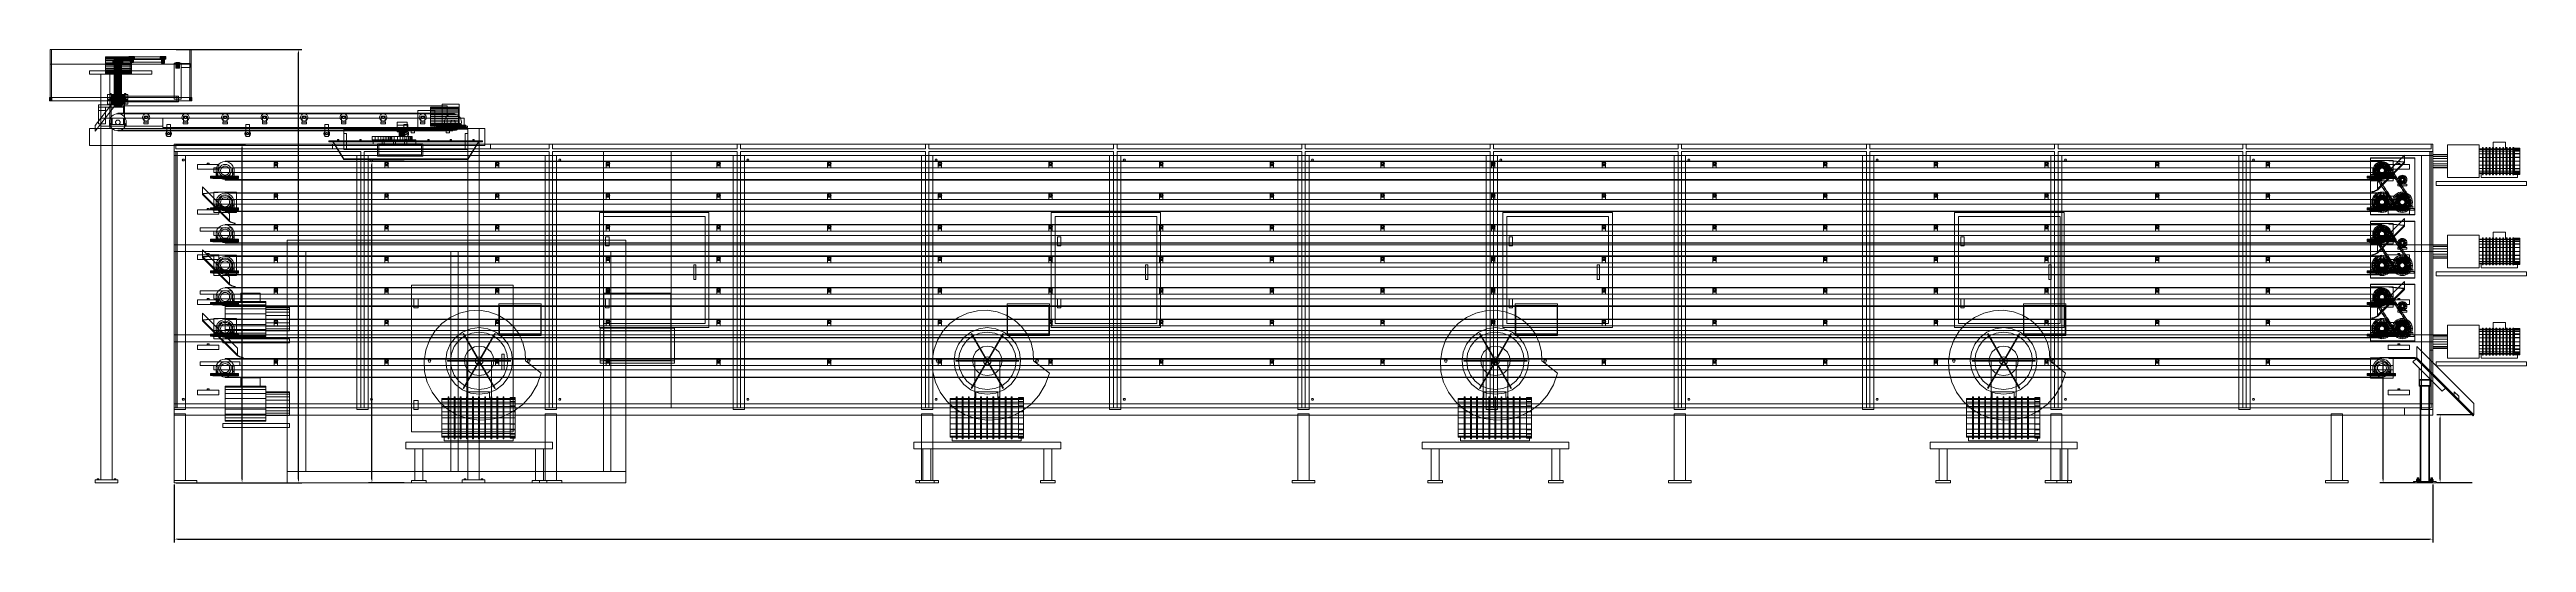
# Model space of a CAD drawing. Header units: millimetres. Extents: x -191664 to 191490, y -197311 to 10263.
# Drawn here: x 0 to 21935, y -126730 to -122360 of the extents above; entities that cross this region are included whole.
import ezdxf

# ---------------------------------------------------------------- set-up
doc = ezdxf.new("R2010")
doc.units = ezdxf.units.MM
for name, color, linetype, lineweight in [('COTAS_O', 1, 'Continuous', 0), ('COTAS_P', 1, 'Continuous', 0), ('COTAS_R', 1, 'Continuous', 0), ('DET_secador_lateral', 7, 'Continuous', 0), ('R15_COTAS_TRANSPORTE_P', 1, 'Continuous', 0)]:
    doc.layers.add(name, color=color, linetype=linetype, lineweight=lineweight)
doc.dimstyles.new('PLANTA_20', dxfattribs={"dimtxt": 50, "dimasz": 30, "dimexe": 30, "dimexo": 16, "dimgap": 20, "dimtad": 1, "dimtih": 1, "dimtoh": 1, "dimdec": 1, "dimzin": 0, "dimdsep": 46, "dimcen": 0.09, "dimadec": 0, "dimazin": 0, "dimtfac": 1, "dimtdec": 4, "dimtofl": 0, "dimtmove": 0, "dimatfit": 3, "dimfxl": 1, "dimtolj": 1, "dimtzin": 0, "dimarcsym": 0})

# ---------------------------------------------------------------- blocks, each defined once
blk = doc.blocks.new('*D87')
at = {"layer": 'COTAS_O', "color": 0, "lineweight": -2, "transparency": 16777216}
for p, q in [((1105, -126216), (1105, -126730)), ((21105, -126216), (21105, -126730)), ((1135, -126700), (21075, -126700))]:
    blk.add_line(p, q, dxfattribs=at)
at = {"layer": 'COTAS_O', "color": 0, "transparency": 16777216}
for points in [[(1135, -126695), (1135, -126705), (1105, -126700)], [(21075, -126695), (21075, -126705), (21105, -126700)]]:
    blk.add_solid(points, dxfattribs=at)
at = {"layer": 'Defpoints', "color": 0, "transparency": 16777216}
for p in [(1105, -126200), (21105, -126200), (21105, -126700)]:
    blk.add_point(p, dxfattribs=at)
blk = doc.blocks.new('*D88')
at = {"layer": 'COTAS_O', "color": 0, "lineweight": -2, "transparency": 16777216}
for p, q in [((1121, -123200), (1735, -123200)), ((1705, -126170), (1705, -123230)), ((1121, -126200), (1735, -126200))]:
    blk.add_line(p, q, dxfattribs=at)
at = {"layer": 'COTAS_O', "color": 0, "transparency": 16777216}
for points in [[(1700, -123230), (1710, -123230), (1705, -123200)], [(1700, -126170), (1710, -126170), (1705, -126200)]]:
    blk.add_solid(points, dxfattribs=at)
at = {"layer": 'Defpoints', "color": 0, "transparency": 16777216}
for p in [(1105, -123200), (1705, -123200), (1105, -126200)]:
    blk.add_point(p, dxfattribs=at)
blk = doc.blocks.new('*D89')
at = {"layer": 'COTAS_R', "color": 0, "lineweight": -2, "transparency": 16777216}
for p, q in [((1121, -122360), (2235, -122360)), ((2205, -126170), (2205, -122390)), ((1121, -126200), (2235, -126200))]:
    blk.add_line(p, q, dxfattribs=at)
at = {"layer": 'COTAS_R', "color": 0, "transparency": 16777216}
for points in [[(2200, -122390), (2210, -122390), (2205, -122360)], [(2200, -126170), (2210, -126170), (2205, -126200)]]:
    blk.add_solid(points, dxfattribs=at)
at = {"layer": 'Defpoints', "color": 0, "transparency": 16777216}
for p in [(1105, -122360), (2205, -122360), (1105, -126200)]:
    blk.add_point(p, dxfattribs=at)
blk = doc.blocks.new('*D90')
at = {"layer": 'COTAS_P', "color": 0, "lineweight": -2, "transparency": 16777216}
for p, q in [((21454, -125599), (21140, -125599)), ((21170, -126170), (21170, -125629)), ((21454, -126200), (21140, -126200))]:
    blk.add_line(p, q, dxfattribs=at)
at = {"layer": 'COTAS_P', "color": 0, "transparency": 16777216}
for points in [[(21165, -125629), (21175, -125629), (21170, -125599)], [(21165, -126170), (21175, -126170), (21170, -126200)]]:
    blk.add_solid(points, dxfattribs=at)
at = {"layer": 'Defpoints', "color": 0, "transparency": 16777216}
for p in [(21170, -125599), (21470, -125599), (21470, -126200)]:
    blk.add_point(p, dxfattribs=at)
blk = doc.blocks.new('*D91')
at = {"layer": 'COTAS_P', "color": 0, "lineweight": -2, "transparency": 16777216}
for p, q in [((3139, -123350), (2825, -123350)), ((2855, -126170), (2855, -123380)), ((3139, -126200), (2825, -126200))]:
    blk.add_line(p, q, dxfattribs=at)
at = {"layer": 'COTAS_P', "color": 0, "transparency": 16777216}
for points in [[(2850, -123380), (2860, -123380), (2855, -123350)], [(2850, -126170), (2860, -126170), (2855, -126200)]]:
    blk.add_solid(points, dxfattribs=at)
at = {"layer": 'Defpoints', "color": 0, "transparency": 16777216}
for p in [(2855, -123350), (3155, -123350), (3155, -126200)]:
    blk.add_point(p, dxfattribs=at)
blk = doc.blocks.new('*D92')
at = {"layer": 'COTAS_P', "color": 0, "lineweight": -2, "transparency": 16777216}
for p, q in [((20949, -125094), (20635, -125094)), ((20665, -126170), (20665, -125124)), ((20949, -126200), (20635, -126200))]:
    blk.add_line(p, q, dxfattribs=at)
at = {"layer": 'COTAS_P', "color": 0, "transparency": 16777216}
for points in [[(20660, -125124), (20670, -125124), (20665, -125094)], [(20660, -126170), (20670, -126170), (20665, -126200)]]:
    blk.add_solid(points, dxfattribs=at)
at = {"layer": 'Defpoints', "color": 0, "transparency": 16777216}
for p in [(20665, -125094), (20965, -125094), (20965, -126200)]:
    blk.add_point(p, dxfattribs=at)
blk = doc.blocks.new('*D131')
at = {"layer": 'Defpoints', "color": 0, "transparency": 16777216}
for p in [(1100, -183968), (1105, -184212), (1140, -184163), (1305, -184212), (1305, -184212)]:
    blk.add_point(p, dxfattribs=at)
at = {"layer": 'R15_COTAS_TRANSPORTE_P', "color": 0, "lineweight": -2, "transparency": 16777216}
blk.add_arc((1305, -184212), 172, 140.0034, 169.9966, dxfattribs=at)
at = {"layer": 'R15_COTAS_TRANSPORTE_P', "color": 0, "transparency": 16777216}
for points in [[(1140, -184183), (1130, -184182), (1133, -184212)], [(1169, -184098), (1176, -184105), (1194, -184080)]]:
    blk.add_solid(points, dxfattribs=at)
blk = doc.blocks.new('*D132')
at = {"layer": 'Defpoints', "color": 0, "transparency": 16777216}
for p in [(-500, -194490), (-500, -194490), (500, -194490), (203, -194657), (440, -194832)]:
    blk.add_point(p, dxfattribs=at)
at = {"layer": 'R15_COTAS_TRANSPORTE_P', "color": 0, "lineweight": -2, "transparency": 16777216}
blk.add_arc((-500, -194490), 723, 342.3783, 357.6217, dxfattribs=at)
at = {"layer": 'R15_COTAS_TRANSPORTE_P', "color": 0, "transparency": 16777216}
for points in [[(217, -194520), (227, -194520), (223, -194490)], [(194, -194710), (184, -194707), (179, -194737)]]:
    blk.add_solid(points, dxfattribs=at)
blk = doc.blocks.new('*D133')
at = {"layer": 'Defpoints', "color": 0, "transparency": 16777216}
for p in [(440, -194148), (-500, -194490), (-500, -194490), (218, -194406), (500, -194490)]:
    blk.add_point(p, dxfattribs=at)
at = {"layer": 'R15_COTAS_TRANSPORTE_P', "color": 0, "lineweight": -2, "transparency": 16777216}
blk.add_arc((-500, -194490), 723, 2.3783, 17.6217, dxfattribs=at)
at = {"layer": 'R15_COTAS_TRANSPORTE_P', "color": 0, "transparency": 16777216}
for points in [[(184, -194273), (194, -194270), (179, -194243)], [(227, -194460), (217, -194460), (223, -194490)]]:
    blk.add_solid(points, dxfattribs=at)

msp = doc.modelspace()

# ---------------------------------------------------------------- linework, layer by layer
at = {"layer": 'DET_secador_lateral', "color": 33, "true_color": 0xb6a25b}
for p, q in [((4.71, -122360), (1254.71, -122360)), ((4.71, -122360), (4.71, -122490)), ((4.71, -122360), (16.71, -122360)), ((16.71, -122490), (16.71, -122360)), ((1242.71, -122360), (1254.71, -122360)), ((1242.71, -122360), (1242.71, -122490)), ((1254.71, -122490), (1254.71, -122360)), ((4.71, -122490), (1254.71, -122490)), ((4.71, -122490), (16.71, -122490)), ((1242.71, -122490), (1254.71, -122490))]:
    msp.add_line(p, q, dxfattribs=at)
at = {"layer": 'DET_secador_lateral', "color": 253, "true_color": 0xa6b3ba}
for p, q in [((4.71, -122490), (4.71, -122800)), ((16.71, -122800), (16.71, -122490)), ((354.71, -122550), (904.71, -122550)), ((354.71, -122550), (354.71, -122580)), ((354.71, -122580), (904.71, -122580)), ((454.71, -122580), (534.71, -122580)), ((454.71, -122580), (454.71, -123060)), ((534.71, -123060), (534.71, -122580)), ((904.71, -122580), (904.71, -122550)), ((1104.48, -122480), (1164.48, -122480)), ((1104.48, -122480), (1104.48, -122800)), ((1164.48, -122800), (1164.48, -122480)), ((1164.71, -122485), (1244.71, -122485)), ((1164.71, -122485), (1164.71, -122520)), ((1164.71, -122520), (1244.71, -122520)), ((1242.71, -122490), (1242.71, -122800)), ((1244.71, -122520), (1244.71, -122485)), ((1254.71, -122800), (1254.71, -122490)), ((4.71, -122800), (16.71, -122800)), ((514.71, -122760), (554.71, -122760)), ((514.71, -122760), (514.71, -122800)), ((514.71, -122800), (554.71, -122800)), ((514.71, -122805), (554.71, -122805)), ((514.71, -122805), (514.71, -122845)), ((534.71, -122760), (674.71, -122760)), ((534.71, -122760), (534.71, -122800)), ((534.71, -122800), (674.71, -122800)), ((534.71, -122805), (674.71, -122805)), ((534.71, -122805), (534.71, -122845)), ((544.71, -122760), (664.71, -122760)), ((544.71, -122760), (544.71, -123060)), ((554.71, -122800), (554.71, -122760)), ((554.71, -122760), (654.71, -122760)), ((554.71, -122800), (654.71, -122800)), ((554.71, -122845), (554.71, -122805)), ((554.71, -122805), (654.71, -122805)), ((654.71, -122760), (694.71, -122760)), ((654.71, -122760), (654.71, -122800)), ((654.71, -122800), (694.71, -122800)), ((654.71, -122805), (694.71, -122805)), ((654.71, -122805), (654.71, -122845)), ((664.71, -123060), (664.71, -122760)), ((674.71, -122800), (674.71, -122760)), ((674.71, -122845), (674.71, -122805)), ((694.71, -122800), (694.71, -122760)), ((694.71, -122845), (694.71, -122805)), ((1104.48, -122800), (1164.48, -122800)), ((1242.71, -122800), (1254.71, -122800)), ((434.71, -122850), (649.71, -122850)), ((434.71, -122850), (434.71, -122870)), ((434.71, -122870), (494.71, -122870)), ((434.71, -122870), (434.71, -122900)), ((434.71, -122870), (649.71, -122870)), ((434.71, -122900), (494.71, -122900)), ((434.71, -122900), (434.71, -123020)), ((434.71, -123020), (494.71, -123020)), ((494.71, -122900), (494.71, -122870)), ((494.71, -123020), (494.71, -122900)), ((514.71, -122845), (554.71, -122845)), ((529.71, -123025), (679.71, -123025)), ((529.71, -123025), (529.71, -123040)), ((529.71, -123040), (679.71, -123040)), ((534.71, -122845), (674.71, -122845)), ((554.71, -122845), (654.71, -122845)), ((649.71, -122870), (649.71, -122850)), ((654.71, -122845), (694.71, -122845)), ((679.71, -123040), (679.71, -123025)), ((834.71, -123005), (874.71, -123005)), ((834.71, -123005), (834.71, -123020)), ((834.71, -123020), (874.71, -123020)), ((836.71, -122950), (872.71, -122950)), ((836.71, -122950), (836.71, -123005)), ((836.71, -123005), (872.71, -123005)), ((872.71, -123005), (872.71, -122950)), ((874.71, -123020), (874.71, -123005)), ((1037.71, -123025), (1071.71, -123025)), ((1037.71, -123025), (1037.71, -123130)), ((1071.71, -123130), (1071.71, -123025)), ((1184.71, -123005), (1224.71, -123005)), ((1184.71, -123005), (1184.71, -123020)), ((1184.71, -123020), (1224.71, -123020)), ((1186.71, -122950), (1222.71, -122950)), ((1186.71, -122950), (1186.71, -123005)), ((1186.71, -123005), (1222.71, -123005)), ((1222.71, -123005), (1222.71, -122950)), ((1224.71, -123020), (1224.71, -123005)), ((1534.71, -123005), (1574.71, -123005)), ((1534.71, -123005), (1534.71, -123020)), ((1534.71, -123020), (1574.71, -123020)), ((1536.71, -122950), (1572.71, -122950)), ((1536.71, -122950), (1536.71, -123005)), ((1536.71, -123005), (1572.71, -123005)), ((1572.71, -123005), (1572.71, -122950)), ((1574.71, -123020), (1574.71, -123005)), ((1737.71, -123025), (1771.71, -123025)), ((1737.71, -123025), (1737.71, -123130)), ((1771.71, -123130), (1771.71, -123025)), ((1884.71, -123005), (1924.71, -123005)), ((1884.71, -123005), (1884.71, -123020)), ((1884.71, -123020), (1924.71, -123020)), ((1886.71, -122950), (1922.71, -122950)), ((1886.71, -122950), (1886.71, -123005)), ((1886.71, -123005), (1922.71, -123005)), ((1922.71, -123005), (1922.71, -122950)), ((1924.71, -123020), (1924.71, -123005)), ((2234.71, -123005), (2274.71, -123005)), ((2234.71, -123005), (2234.71, -123020)), ((2234.71, -123020), (2274.71, -123020)), ((2236.71, -122950), (2272.71, -122950)), ((2236.71, -122950), (2236.71, -123005)), ((2236.71, -123005), (2272.71, -123005)), ((2272.71, -123005), (2272.71, -122950)), ((2274.71, -123020), (2274.71, -123005)), ((2437.71, -123025), (2471.71, -123025)), ((2437.71, -123025), (2437.71, -123130)), ((2471.71, -123130), (2471.71, -123025)), ((2584.71, -123005), (2624.71, -123005)), ((2584.71, -123005), (2584.71, -123020)), ((2584.71, -123020), (2624.71, -123020)), ((2586.71, -122950), (2622.71, -122950)), ((2586.71, -122950), (2586.71, -123005)), ((2586.71, -123005), (2622.71, -123005)), ((2622.71, -123005), (2622.71, -122950)), ((2624.71, -123020), (2624.71, -123005)), ((2934.71, -123005), (2974.71, -123005)), ((2934.71, -123005), (2934.71, -123020)), ((2934.71, -123020), (2974.71, -123020)), ((2936.71, -122950), (2972.71, -122950)), ((2936.71, -122950), (2936.71, -123005)), ((2936.71, -123005), (2972.71, -123005)), ((2972.71, -123005), (2972.71, -122950)), ((2974.71, -123020), (2974.71, -123005)), ((3077.6, -123005), (3167.6, -123005)), ((3077.6, -123005), (3077.6, -123090)), ((3077.6, -123030), (3167.6, -123030)), ((3077.6, -123030), (3077.6, -123060)), ((3137.71, -123025), (3171.71, -123025)), ((3137.71, -123025), (3137.71, -123130)), ((3162.6, -123050), (3612.6, -123050)), ((3162.6, -123050), (3162.6, -123070)), ((3167.6, -123090), (3167.6, -123005)), ((3167.6, -123060), (3167.6, -123030)), ((3171.71, -123130), (3171.71, -123025)), ((3202.6, -123050), (3232.6, -123050)), ((3202.6, -123050), (3202.6, -123100)), ((3232.6, -123100), (3232.6, -123050)), ((3284.71, -123005), (3324.71, -123005)), ((3284.71, -123005), (3284.71, -123020)), ((3284.71, -123020), (3324.71, -123020)), ((3286.71, -122950), (3322.71, -122950)), ((3286.71, -122950), (3286.71, -123005)), ((3286.71, -123005), (3322.71, -123005)), ((3322.71, -123005), (3322.71, -122950)), ((3324.71, -123020), (3324.71, -123005)), ((3452.6, -123040), (3702.6, -123040)), ((3452.6, -123040), (3452.6, -123050)), ((3452.6, -123050), (3702.6, -123050)), ((3497.6, -123025), (3647.6, -123025)), ((3497.6, -123025), (3497.6, -123040)), ((3497.6, -123040), (3647.6, -123040)), ((3512.6, -123050), (3542.6, -123050)), ((3512.6, -123050), (3512.6, -123100)), ((3542.6, -123100), (3542.6, -123050)), ((3612.6, -123070), (3612.6, -123050)), ((3647.6, -123040), (3647.6, -123025)), ((3702.6, -123050), (3702.6, -123040)), ((354.71, -123060), (3854.71, -123060)), ((354.71, -123060), (354.71, -123210)), ((354.71, -123210), (3854.71, -123210)), ((454.71, -123060), (554.71, -123060)), ((454.71, -123060), (454.71, -123210)), ((454.71, -123060), (534.71, -123060)), ((454.71, -123210), (554.71, -123210)), ((454.71, -123210), (454.71, -126175)), ((544.71, -123060), (664.71, -123060)), ((554.71, -123210), (554.71, -123060)), ((554.71, -126175), (554.71, -123210)), ((1037.71, -123130), (1071.71, -123130)), ((1737.71, -123130), (1771.71, -123130)), ((2437.71, -123130), (2471.71, -123130)), ((2604.71, -123065), (3704.71, -123065)), ((2604.71, -123065), (2604.71, -123245)), ((2604.71, -123105), (2629.71, -123105)), ((2604.71, -123105), (2604.71, -123245)), ((2604.71, -123245), (3704.71, -123245)), ((2604.71, -123245), (2629.71, -123245)), ((2629.71, -123245), (2629.71, -123105)), ((2864.71, -123160), (2944.71, -123160)), ((2864.71, -123160), (2864.71, -123200)), ((2864.71, -123200), (2944.71, -123200)), ((2944.71, -123200), (2944.71, -123160)), ((2964.71, -123160), (3044.71, -123160)), ((2964.71, -123160), (2964.71, -123200)), ((2964.71, -123200), (3044.71, -123200)), ((3044.71, -123200), (3044.71, -123160)), ((3064.71, -123160), (3144.71, -123160)), ((3064.71, -123160), (3064.71, -123200)), ((3064.71, -123200), (3144.71, -123200)), ((3077.6, -123060), (3167.6, -123060)), ((3077.6, -123090), (3167.6, -123090)), ((3137.71, -123130), (3171.71, -123130)), ((3144.71, -123200), (3144.71, -123160)), ((3162.6, -123070), (3612.6, -123070)), ((3164.71, -123160), (3244.71, -123160)), ((3164.71, -123160), (3164.71, -123200)), ((3164.71, -123200), (3244.71, -123200)), ((3202.6, -123100), (3232.6, -123100)), ((3244.71, -123200), (3244.71, -123160)), ((3512.6, -123100), (3542.6, -123100)), ((3679.71, -123105), (3704.71, -123105)), ((3679.71, -123105), (3679.71, -123245)), ((3679.71, -123245), (3704.71, -123245)), ((3704.71, -123060), (3804.71, -123060)), ((3704.71, -123060), (3704.71, -123210)), ((3704.71, -123245), (3704.71, -123065)), ((3704.71, -123245), (3704.71, -123105)), ((3704.71, -123210), (3804.71, -123210)), ((3704.71, -123210), (3704.71, -126175)), ((3804.71, -123210), (3804.71, -123060)), ((3804.71, -126175), (3804.71, -123210)), ((3854.71, -123210), (3854.71, -123060)), ((20549.71, -123488.5), (20759.71, -123488.5)), ((20549.71, -123488.5), (20549.71, -123503.5)), ((20759.71, -123503.5), (20759.71, -123488.5)), ((20549.71, -123503.5), (20759.71, -123503.5)), ((20796.5, -123554.49), (20876.5, -123554.49)), ((20796.5, -123554.49), (20796.5, -123569.49)), ((20796.5, -123569.49), (20876.5, -123569.49)), ((20876.5, -123569.49), (20876.5, -123554.49)), ((20549.71, -123768.5), (20759.71, -123768.5)), ((20549.71, -123768.5), (20549.71, -123783.5)), ((20549.71, -123783.5), (20759.71, -123783.5)), ((20729.71, -123768.5), (20939.71, -123768.5)), ((20729.71, -123768.5), (20729.71, -123783.5)), ((20729.71, -123783.5), (20939.71, -123783.5)), ((20759.71, -123783.5), (20759.71, -123768.5)), ((20939.71, -123783.5), (20939.71, -123768.5)), ((20549.71, -124048.5), (20759.71, -124048.5)), ((20549.71, -124048.5), (20549.71, -124063.5)), ((20549.71, -124063.5), (20759.71, -124063.5)), ((20759.71, -124063.5), (20759.71, -124048.5)), ((20796.5, -124114.49), (20876.5, -124114.49)), ((20796.5, -124114.49), (20796.5, -124129.49)), ((20796.5, -124129.49), (20876.5, -124129.49)), ((20876.5, -124129.49), (20876.5, -124114.49)), ((20549.71, -124328.5), (20759.71, -124328.5)), ((20549.71, -124328.5), (20549.71, -124343.5)), ((20549.71, -124343.5), (20759.71, -124343.5)), ((20729.71, -124328.5), (20939.71, -124328.5)), ((20729.71, -124328.5), (20729.71, -124343.5)), ((20729.71, -124343.5), (20939.71, -124343.5)), ((20759.71, -124343.5), (20759.71, -124328.5)), ((20939.71, -124343.5), (20939.71, -124328.5)), ((20549.71, -124608.5), (20759.71, -124608.5)), ((20549.71, -124608.5), (20549.71, -124623.5)), ((20549.71, -124623.5), (20759.71, -124623.5)), ((20759.71, -124623.5), (20759.71, -124608.5)), ((20796.5, -124674.49), (20876.5, -124674.49)), ((20796.5, -124674.49), (20796.5, -124689.49)), ((20796.5, -124689.49), (20876.5, -124689.49)), ((20876.5, -124689.49), (20876.5, -124674.49)), ((4874.71, -124830), (5534.71, -124830)), ((4874.71, -124830), (4874.71, -124850)), ((4874.71, -124850), (5534.71, -124850)), ((4874.71, -124850), (4904.71, -124850)), ((4874.71, -124850), (4874.71, -125120)), ((5504.71, -124850), (5534.71, -124850)), ((5534.71, -124850), (5534.71, -124830)), ((5534.71, -125120), (5534.71, -124850)), ((20549.71, -124888.5), (20759.71, -124888.5)), ((20549.71, -124888.5), (20549.71, -124903.5)), ((20549.71, -124903.5), (20759.71, -124903.5)), ((20729.71, -124888.5), (20939.71, -124888.5)), ((20729.71, -124888.5), (20729.71, -124903.5)), ((20729.71, -124903.5), (20939.71, -124903.5)), ((20759.71, -124903.5), (20759.71, -124888.5)), ((20939.71, -124903.5), (20939.71, -124888.5)), ((4874.71, -125120), (5534.71, -125120)), ((4874.71, -125120), (4874.71, -125140)), ((4874.71, -125120), (4904.71, -125120)), ((4874.71, -125140), (5534.71, -125140)), ((5504.71, -125120), (5534.71, -125120)), ((5534.71, -125140), (5534.71, -125120)), ((404.71, -126175), (604.71, -126175)), ((404.71, -126175), (404.71, -126200)), ((404.71, -126200), (604.71, -126200)), ((454.71, -126175), (554.71, -126175)), ((604.71, -126200), (604.71, -126175)), ((3654.71, -126175), (3854.71, -126175)), ((3654.71, -126175), (3654.71, -126200)), ((3654.71, -126200), (3854.71, -126200)), ((3704.71, -126175), (3804.71, -126175)), ((3854.71, -126200), (3854.71, -126175))]:
    msp.add_line(p, q, dxfattribs=at)
at = {"layer": 'DET_secador_lateral', "color": 147, "true_color": 0x286779}
for p, q in [((494.71, -122426.44), (494.71, -122425)), ((494.71, -122425), (724.71, -122425)), ((494.71, -122430.71), (494.71, -122426.44)), ((494.71, -122426.44), (724.71, -122426.44)), ((494.71, -122437.64), (494.71, -122430.71)), ((494.71, -122430.71), (724.71, -122430.71)), ((494.71, -122446.97), (494.71, -122437.64)), ((494.71, -122437.64), (724.71, -122437.64)), ((494.71, -122458.33), (494.71, -122446.97)), ((494.71, -122446.97), (724.71, -122446.97)), ((494.71, -122471.3), (494.71, -122458.33)), ((494.71, -122458.33), (724.71, -122458.33)), ((494.71, -122485.37), (494.71, -122471.3)), ((494.71, -122471.3), (724.71, -122471.3)), ((494.71, -122500), (494.71, -122485.37)), ((494.71, -122485.37), (724.71, -122485.37)), ((494.71, -122514.63), (494.71, -122500)), ((724.71, -122500), (494.71, -122500)), ((494.71, -122514.63), (494.71, -122528.7)), ((494.71, -122514.63), (724.71, -122514.63)), ((494.71, -122528.7), (494.71, -122541.67)), ((494.71, -122528.7), (724.71, -122528.7)), ((494.71, -122541.67), (494.71, -122553.03)), ((494.71, -122541.67), (724.71, -122541.67)), ((494.71, -122553.03), (494.71, -122562.36)), ((494.71, -122553.03), (724.71, -122553.03)), ((494.71, -122562.36), (494.71, -122569.29)), ((494.71, -122562.36), (724.71, -122562.36)), ((494.71, -122569.29), (494.71, -122573.56)), ((494.71, -122569.29), (724.71, -122569.29)), ((494.71, -122573.56), (494.71, -122575)), ((494.71, -122573.56), (724.71, -122573.56)), ((494.71, -122575), (724.71, -122575)), ((724.71, -122426.44), (724.71, -122425)), ((724.71, -122430.71), (724.71, -122426.44)), ((724.71, -122437.64), (724.71, -122430.71)), ((724.71, -122446.97), (724.71, -122437.64)), ((724.71, -122458.33), (724.71, -122446.97)), ((724.71, -122471.3), (724.71, -122458.33)), ((724.71, -122485.37), (724.71, -122471.3)), ((724.71, -122500), (724.71, -122485.37)), ((724.71, -122500), (724.71, -122514.63)), ((724.71, -122514.63), (724.71, -122528.7)), ((724.71, -122528.7), (724.71, -122541.67)), ((724.71, -122541.67), (724.71, -122553.03)), ((724.71, -122553.03), (724.71, -122562.36)), ((724.71, -122562.36), (724.71, -122569.29)), ((724.71, -122569.29), (724.71, -122573.56)), ((724.71, -122573.56), (724.71, -122575))]:
    msp.add_line(p, q, dxfattribs=at)
at = {"layer": 'DET_secador_lateral', "color": 147, "true_color": 0x396a7a}
for p, q in [((494.71, -122485), (714.71, -122485)), ((494.71, -122485), (494.71, -122550)), ((494.71, -122550), (714.71, -122550)), ((714.71, -122550), (714.71, -122485))]:
    msp.add_line(p, q, dxfattribs=at)
at = {"layer": 'DET_secador_lateral', "color": 253, "true_color": 0x9eafb6}
for p, q in [((559.71, -122495), (559.71, -122460)), ((559.71, -122460), (560.58, -122460)), ((559.71, -122460), (587.21, -122460)), ((560.58, -122495), (559.71, -122495)), ((587.21, -122495), (559.71, -122495)), ((560.58, -122495), (560.58, -122460)), ((560.58, -122460), (563.14, -122460)), ((560.58, -122460), (587.55, -122460)), ((563.14, -122495), (560.58, -122495)), ((587.55, -122495), (560.58, -122495)), ((563.14, -122495), (563.14, -122460)), ((563.14, -122460), (567.3, -122460)), ((563.14, -122460), (588.54, -122460)), ((567.3, -122495), (563.14, -122495)), ((588.54, -122495), (563.14, -122495)), ((567.3, -122495), (567.3, -122460)), ((567.3, -122460), (572.89, -122460)), ((567.3, -122460), (590.16, -122460)), ((572.89, -122495), (567.3, -122495)), ((590.16, -122495), (567.3, -122495)), ((572.89, -122495), (572.89, -122460)), ((572.89, -122460), (579.71, -122460)), ((572.89, -122460), (592.34, -122460)), ((579.71, -122495), (572.89, -122495)), ((592.34, -122495), (572.89, -122495)), ((579.71, -122495), (579.71, -122460)), ((579.71, -122460), (587.49, -122460)), ((579.71, -122460), (594.99, -122460)), ((587.49, -122495), (579.71, -122495)), ((594.99, -122495), (579.71, -122495)), ((587.55, -122460), (587.21, -122460)), ((587.21, -122460), (587.21, -122495)), ((587.21, -122495), (587.55, -122495)), ((587.49, -122495), (587.49, -122460)), ((587.49, -122460), (595.93, -122460)), ((587.49, -122460), (598.02, -122460)), ((595.93, -122495), (587.49, -122495)), ((598.02, -122495), (587.49, -122495)), ((588.54, -122460), (587.55, -122460)), ((587.55, -122460), (587.55, -122495)), ((587.55, -122495), (588.54, -122495)), ((590.16, -122460), (588.54, -122460)), ((588.54, -122460), (588.54, -122495)), ((588.54, -122495), (590.16, -122495)), ((592.34, -122460), (590.16, -122460)), ((590.16, -122460), (590.16, -122495)), ((590.16, -122495), (592.34, -122495)), ((594.99, -122460), (592.34, -122460)), ((592.34, -122460), (592.34, -122495)), ((592.34, -122495), (594.99, -122495)), ((598.02, -122460), (594.99, -122460)), ((594.99, -122460), (594.99, -122495)), ((594.99, -122495), (598.02, -122495)), ((595.93, -122495), (595.93, -122460)), ((595.93, -122460), (604.71, -122460)), ((595.93, -122460), (601.3, -122460)), ((604.71, -122495), (595.93, -122495)), ((601.3, -122495), (595.93, -122495)), ((601.3, -122460), (598.02, -122460)), ((598.02, -122460), (598.02, -122495)), ((598.02, -122495), (601.3, -122495)), ((604.71, -122460), (601.3, -122460)), ((601.3, -122460), (601.3, -122495)), ((601.3, -122495), (604.71, -122495)), ((604.71, -122495), (604.71, -122460)), ((604.71, -122460), (613.49, -122460)), ((608.13, -122460), (604.71, -122460)), ((613.49, -122495), (604.71, -122495)), ((604.71, -122495), (608.13, -122495)), ((611.41, -122460), (608.13, -122460)), ((608.13, -122460), (608.13, -122495)), ((613.49, -122460), (608.13, -122460)), ((608.13, -122495), (611.41, -122495)), ((608.13, -122495), (613.49, -122495)), ((614.43, -122460), (611.41, -122460)), ((611.41, -122460), (611.41, -122495)), ((621.93, -122460), (611.41, -122460)), ((611.41, -122495), (614.43, -122495)), ((611.41, -122495), (621.93, -122495)), ((613.49, -122495), (613.49, -122460)), ((613.49, -122460), (621.93, -122460)), ((621.93, -122495), (613.49, -122495)), ((617.09, -122460), (614.43, -122460)), ((614.43, -122460), (614.43, -122495)), ((629.71, -122460), (614.43, -122460)), ((614.43, -122495), (617.09, -122495)), ((614.43, -122495), (629.71, -122495)), ((619.26, -122460), (617.09, -122460)), ((617.09, -122460), (617.09, -122495)), ((636.53, -122460), (617.09, -122460)), ((617.09, -122495), (619.26, -122495)), ((617.09, -122495), (636.53, -122495)), ((620.88, -122460), (619.26, -122460)), ((619.26, -122460), (619.26, -122495)), ((642.13, -122460), (619.26, -122460)), ((619.26, -122495), (620.88, -122495)), ((619.26, -122495), (642.13, -122495)), ((621.88, -122460), (620.88, -122460)), ((620.88, -122460), (620.88, -122495)), ((646.29, -122460), (620.88, -122460)), ((620.88, -122495), (621.88, -122495)), ((620.88, -122495), (646.29, -122495)), ((622.21, -122460), (621.88, -122460)), ((621.88, -122460), (621.88, -122495)), ((648.85, -122460), (621.88, -122460)), ((621.88, -122495), (622.21, -122495)), ((621.88, -122495), (648.85, -122495)), ((621.93, -122495), (621.93, -122460)), ((621.93, -122460), (629.71, -122460)), ((629.71, -122495), (621.93, -122495)), ((622.21, -122495), (622.21, -122460)), ((622.21, -122460), (649.71, -122460)), ((649.71, -122495), (622.21, -122495)), ((629.71, -122495), (629.71, -122460)), ((629.71, -122460), (636.53, -122460)), ((636.53, -122495), (629.71, -122495)), ((636.53, -122495), (636.53, -122460)), ((636.53, -122460), (642.13, -122460)), ((642.13, -122495), (636.53, -122495)), ((642.13, -122495), (642.13, -122460)), ((642.13, -122460), (646.29, -122460)), ((646.29, -122495), (642.13, -122495)), ((646.29, -122495), (646.29, -122460)), ((646.29, -122460), (648.85, -122460)), ((648.85, -122495), (646.29, -122495)), ((648.85, -122495), (648.85, -122460)), ((648.85, -122460), (649.71, -122460)), ((649.71, -122495), (648.85, -122495)), ((649.71, -122460), (649.71, -122495)), ((703.29, -122447), (703.29, -122422)), ((703.29, -122422), (703.77, -122422)), ((703.29, -122422), (713.79, -122422)), ((703.77, -122447), (703.29, -122447)), ((713.79, -122447), (703.29, -122447)), ((703.77, -122447), (703.77, -122422)), ((703.77, -122422), (705.2, -122422)), ((703.77, -122422), (714.07, -122422)), ((705.2, -122447), (703.77, -122447)), ((714.07, -122447), (703.77, -122447)), ((705.2, -122447), (705.2, -122422)), ((705.2, -122422), (707.51, -122422)), ((705.2, -122422), (714.9, -122422)), ((707.51, -122447), (705.2, -122447)), ((714.9, -122447), (705.2, -122447)), ((707.51, -122447), (707.51, -122422)), ((707.51, -122422), (710.62, -122422)), ((707.51, -122422), (716.24, -122422)), ((710.62, -122447), (707.51, -122447)), ((716.24, -122447), (707.51, -122447)), ((710.62, -122447), (710.62, -122422)), ((710.62, -122422), (714.4, -122422)), ((710.62, -122422), (718.04, -122422)), ((714.4, -122447), (710.62, -122447)), ((718.04, -122447), (710.62, -122447)), ((714.07, -122422), (713.79, -122422)), ((713.79, -122422), (713.79, -122447)), ((713.79, -122447), (714.07, -122447)), ((714.9, -122422), (714.07, -122422)), ((714.07, -122422), (714.07, -122447)), ((714.07, -122447), (714.9, -122447)), ((714.4, -122447), (714.4, -122422)), ((714.4, -122422), (718.73, -122422)), ((714.4, -122422), (720.24, -122422)), ((718.73, -122447), (714.4, -122447)), ((720.24, -122447), (714.4, -122447)), ((716.24, -122422), (714.9, -122422)), ((714.9, -122422), (714.9, -122447)), ((714.9, -122447), (716.24, -122447)), ((718.04, -122422), (716.24, -122422)), ((716.24, -122422), (716.24, -122447)), ((716.24, -122447), (718.04, -122447)), ((720.24, -122422), (718.04, -122422)), ((718.04, -122422), (718.04, -122447)), ((718.04, -122447), (720.24, -122447)), ((718.73, -122447), (718.73, -122422)), ((718.73, -122422), (723.42, -122422)), ((718.73, -122422), (722.74, -122422)), ((723.42, -122447), (718.73, -122447)), ((722.74, -122447), (718.73, -122447)), ((722.74, -122422), (720.24, -122422)), ((720.24, -122422), (720.24, -122447)), ((720.24, -122447), (722.74, -122447)), ((725.46, -122422), (722.74, -122422)), ((722.74, -122422), (722.74, -122447)), ((722.74, -122447), (725.46, -122447)), ((723.42, -122447), (723.42, -122422)), ((723.42, -122422), (728.29, -122422)), ((723.42, -122422), (725.46, -122422)), ((728.29, -122447), (723.42, -122447)), ((725.46, -122447), (723.42, -122447)), ((728.29, -122422), (725.46, -122422)), ((725.46, -122422), (725.46, -122447)), ((725.46, -122447), (728.29, -122447)), ((728.29, -122447), (728.29, -122422)), ((728.29, -122422), (733.17, -122422)), ((731.12, -122422), (728.29, -122422)), ((733.17, -122447), (728.29, -122447)), ((728.29, -122447), (731.12, -122447)), ((733.84, -122422), (731.12, -122422)), ((731.12, -122422), (731.12, -122447)), ((733.17, -122422), (731.12, -122422)), ((731.12, -122447), (733.84, -122447)), ((731.12, -122447), (733.17, -122447)), ((733.17, -122447), (733.17, -122422)), ((733.17, -122422), (737.86, -122422)), ((737.86, -122447), (733.17, -122447)), ((736.35, -122422), (733.84, -122422)), ((733.84, -122422), (733.84, -122447)), ((737.86, -122422), (733.84, -122422)), ((733.84, -122447), (736.35, -122447)), ((733.84, -122447), (737.86, -122447)), ((738.55, -122422), (736.35, -122422)), ((736.35, -122422), (736.35, -122447)), ((742.18, -122422), (736.35, -122422)), ((736.35, -122447), (738.55, -122447)), ((736.35, -122447), (742.18, -122447)), ((737.86, -122447), (737.86, -122422)), ((737.86, -122422), (742.18, -122422)), ((742.18, -122447), (737.86, -122447)), ((740.35, -122422), (738.55, -122422)), ((738.55, -122422), (738.55, -122447)), ((745.97, -122422), (738.55, -122422)), ((738.55, -122447), (740.35, -122447)), ((738.55, -122447), (745.97, -122447)), ((741.69, -122422), (740.35, -122422)), ((740.35, -122422), (740.35, -122447)), ((749.08, -122422), (740.35, -122422)), ((740.35, -122447), (741.69, -122447)), ((740.35, -122447), (749.08, -122447)), ((742.51, -122422), (741.69, -122422)), ((741.69, -122422), (741.69, -122447)), ((751.39, -122422), (741.69, -122422)), ((741.69, -122447), (742.51, -122447)), ((741.69, -122447), (751.39, -122447)), ((742.18, -122447), (742.18, -122422)), ((742.18, -122422), (745.97, -122422)), ((745.97, -122447), (742.18, -122447)), ((742.79, -122422), (742.51, -122422)), ((742.51, -122422), (742.51, -122447)), ((752.81, -122422), (742.51, -122422)), ((742.51, -122447), (742.79, -122447)), ((742.51, -122447), (752.81, -122447)), ((742.79, -122447), (742.79, -122422)), ((742.79, -122422), (753.29, -122422)), ((753.29, -122447), (742.79, -122447)), ((745.97, -122447), (745.97, -122422)), ((745.97, -122422), (749.08, -122422)), ((749.08, -122447), (745.97, -122447)), ((749.08, -122447), (749.08, -122422)), ((749.08, -122422), (751.39, -122422)), ((751.39, -122447), (749.08, -122447)), ((751.39, -122447), (751.39, -122422)), ((751.39, -122422), (752.81, -122422)), ((752.81, -122447), (751.39, -122447)), ((752.81, -122447), (752.81, -122422)), ((752.81, -122422), (753.29, -122422)), ((753.29, -122447), (752.81, -122447)), ((753.29, -122422), (753.29, -122447)), ((979.71, -122447), (979.71, -122422)), ((979.71, -122422), (980.19, -122422)), ((979.71, -122422), (990.21, -122422)), ((980.19, -122447), (979.71, -122447)), ((990.21, -122447), (979.71, -122447)), ((980.19, -122447), (980.19, -122422)), ((980.19, -122422), (981.62, -122422)), ((980.19, -122422), (990.49, -122422)), ((981.62, -122447), (980.19, -122447)), ((990.49, -122447), (980.19, -122447)), ((981.62, -122447), (981.62, -122422)), ((981.62, -122422), (983.93, -122422)), ((981.62, -122422), (991.32, -122422)), ((983.93, -122447), (981.62, -122447)), ((991.32, -122447), (981.62, -122447)), ((983.93, -122447), (983.93, -122422)), ((983.93, -122422), (987.03, -122422)), ((983.93, -122422), (992.66, -122422)), ((987.03, -122447), (983.93, -122447)), ((992.66, -122447), (983.93, -122447)), ((987.03, -122447), (987.03, -122422)), ((987.03, -122422), (990.82, -122422)), ((987.03, -122422), (994.46, -122422)), ((990.82, -122447), (987.03, -122447)), ((994.46, -122447), (987.03, -122447)), ((990.49, -122422), (990.21, -122422)), ((990.21, -122422), (990.21, -122447)), ((990.21, -122447), (990.49, -122447)), ((991.32, -122422), (990.49, -122422)), ((990.49, -122422), (990.49, -122447)), ((990.49, -122447), (991.32, -122447)), ((990.82, -122447), (990.82, -122422)), ((990.82, -122422), (995.15, -122422)), ((990.82, -122422), (996.66, -122422)), ((995.15, -122447), (990.82, -122447)), ((996.66, -122447), (990.82, -122447)), ((992.66, -122422), (991.32, -122422)), ((991.32, -122422), (991.32, -122447)), ((991.32, -122447), (992.66, -122447)), ((994.46, -122422), (992.66, -122422)), ((992.66, -122422), (992.66, -122447)), ((992.66, -122447), (994.46, -122447)), ((996.66, -122422), (994.46, -122422)), ((994.46, -122422), (994.46, -122447)), ((994.46, -122447), (996.66, -122447)), ((995.15, -122447), (995.15, -122422)), ((995.15, -122422), (999.83, -122422)), ((995.15, -122422), (999.16, -122422)), ((999.83, -122447), (995.15, -122447)), ((999.16, -122447), (995.15, -122447)), ((999.16, -122422), (996.66, -122422)), ((996.66, -122422), (996.66, -122447)), ((996.66, -122447), (999.16, -122447)), ((1001.88, -122422), (999.16, -122422)), ((999.16, -122422), (999.16, -122447)), ((999.16, -122447), (1001.88, -122447)), ((999.83, -122447), (999.83, -122422)), ((999.83, -122422), (1004.71, -122422)), ((999.83, -122422), (1001.88, -122422)), ((1004.71, -122447), (999.83, -122447)), ((1001.88, -122447), (999.83, -122447)), ((1004.71, -122422), (1001.88, -122422)), ((1001.88, -122422), (1001.88, -122447)), ((1001.88, -122447), (1004.71, -122447)), ((1004.71, -122447), (1004.71, -122422)), ((1004.71, -122422), (1009.59, -122422)), ((1007.54, -122422), (1004.71, -122422)), ((1009.59, -122447), (1004.71, -122447)), ((1004.71, -122447), (1007.54, -122447)), ((1010.26, -122422), (1007.54, -122422)), ((1007.54, -122422), (1007.54, -122447)), ((1009.59, -122422), (1007.54, -122422)), ((1007.54, -122447), (1010.26, -122447)), ((1007.54, -122447), (1009.59, -122447)), ((1009.59, -122447), (1009.59, -122422)), ((1009.59, -122422), (1014.28, -122422)), ((1014.28, -122447), (1009.59, -122447)), ((1012.77, -122422), (1010.26, -122422)), ((1010.26, -122422), (1010.26, -122447)), ((1014.28, -122422), (1010.26, -122422)), ((1010.26, -122447), (1012.77, -122447)), ((1010.26, -122447), (1014.28, -122447)), ((1014.97, -122422), (1012.77, -122422)), ((1012.77, -122422), (1012.77, -122447)), ((1018.6, -122422), (1012.77, -122422)), ((1012.77, -122447), (1014.97, -122447)), ((1012.77, -122447), (1018.6, -122447)), ((1014.28, -122447), (1014.28, -122422)), ((1014.28, -122422), (1018.6, -122422)), ((1018.6, -122447), (1014.28, -122447)), ((1016.77, -122422), (1014.97, -122422)), ((1014.97, -122422), (1014.97, -122447)), ((1022.39, -122422), (1014.97, -122422)), ((1014.97, -122447), (1016.77, -122447)), ((1014.97, -122447), (1022.39, -122447)), ((1018.11, -122422), (1016.77, -122422)), ((1016.77, -122422), (1016.77, -122447)), ((1025.5, -122422), (1016.77, -122422)), ((1016.77, -122447), (1018.11, -122447)), ((1016.77, -122447), (1025.5, -122447)), ((1018.93, -122422), (1018.11, -122422)), ((1018.11, -122422), (1018.11, -122447)), ((1027.81, -122422), (1018.11, -122422)), ((1018.11, -122447), (1018.93, -122447)), ((1018.11, -122447), (1027.81, -122447)), ((1018.6, -122447), (1018.6, -122422)), ((1018.6, -122422), (1022.39, -122422)), ((1022.39, -122447), (1018.6, -122447)), ((1019.21, -122422), (1018.93, -122422)), ((1018.93, -122422), (1018.93, -122447)), ((1029.23, -122422), (1018.93, -122422)), ((1018.93, -122447), (1019.21, -122447)), ((1018.93, -122447), (1029.23, -122447)), ((1019.21, -122447), (1019.21, -122422)), ((1019.21, -122422), (1029.71, -122422)), ((1029.71, -122447), (1019.21, -122447)), ((1022.39, -122447), (1022.39, -122422)), ((1022.39, -122422), (1025.5, -122422)), ((1025.5, -122447), (1022.39, -122447)), ((1025.5, -122447), (1025.5, -122422)), ((1025.5, -122422), (1027.81, -122422)), ((1027.81, -122447), (1025.5, -122447)), ((1027.81, -122447), (1027.81, -122422)), ((1027.81, -122422), (1029.23, -122422)), ((1029.23, -122447), (1027.81, -122447)), ((1029.23, -122447), (1029.23, -122422)), ((1029.23, -122422), (1029.71, -122422)), ((1029.71, -122447), (1029.23, -122447)), ((1029.71, -122422), (1029.71, -122447)), ((554.71, -122760), (555.67, -122760)), ((554.71, -122760), (572.21, -122760)), ((555.67, -122800), (554.71, -122800)), ((572.21, -122800), (554.71, -122800)), ((554.71, -122805), (555.67, -122805)), ((554.71, -122805), (572.21, -122805)), ((555.67, -122800), (555.67, -122760)), ((555.67, -122760), (558.52, -122760)), ((555.67, -122760), (572.84, -122760)), ((558.52, -122800), (555.67, -122800)), ((572.84, -122800), (555.67, -122800)), ((555.67, -122845), (555.67, -122805)), ((555.67, -122805), (558.52, -122805)), ((555.67, -122805), (572.84, -122805)), ((558.52, -122800), (558.52, -122760)), ((558.52, -122760), (563.14, -122760)), ((558.52, -122760), (574.69, -122760)), ((563.14, -122800), (558.52, -122800)), ((574.69, -122800), (558.52, -122800)), ((558.52, -122845), (558.52, -122805)), ((558.52, -122805), (563.14, -122805)), ((558.52, -122805), (574.69, -122805)), ((563.14, -122800), (563.14, -122760)), ((563.14, -122760), (569.36, -122760)), ((563.14, -122760), (577.69, -122760)), ((569.36, -122800), (563.14, -122800)), ((577.69, -122800), (563.14, -122800)), ((563.14, -122845), (563.14, -122805)), ((563.14, -122805), (569.36, -122805)), ((563.14, -122805), (577.69, -122805)), ((569.36, -122800), (569.36, -122760)), ((569.36, -122760), (576.93, -122760)), ((569.36, -122760), (581.73, -122760)), ((576.93, -122800), (569.36, -122800)), ((581.73, -122800), (569.36, -122800)), ((569.36, -122845), (569.36, -122805)), ((569.36, -122805), (576.93, -122805)), ((569.36, -122805), (581.73, -122805)), ((572.84, -122760), (572.21, -122760)), ((572.21, -122760), (572.21, -122800)), ((572.21, -122800), (572.84, -122800)), ((572.84, -122805), (572.21, -122805)), ((572.21, -122805), (572.21, -122845)), ((574.69, -122760), (572.84, -122760)), ((572.84, -122760), (572.84, -122800)), ((572.84, -122800), (574.69, -122800)), ((574.69, -122805), (572.84, -122805)), ((572.84, -122805), (572.84, -122845)), ((577.69, -122760), (574.69, -122760)), ((574.69, -122760), (574.69, -122800)), ((574.69, -122800), (577.69, -122800)), ((577.69, -122805), (574.69, -122805)), ((574.69, -122805), (574.69, -122845)), ((576.93, -122800), (576.93, -122760)), ((576.93, -122760), (585.58, -122760)), ((576.93, -122760), (586.66, -122760)), ((585.58, -122800), (576.93, -122800)), ((586.66, -122800), (576.93, -122800)), ((576.93, -122845), (576.93, -122805)), ((576.93, -122805), (585.58, -122805)), ((576.93, -122805), (586.66, -122805)), ((581.73, -122760), (577.69, -122760)), ((577.69, -122760), (577.69, -122800)), ((577.69, -122800), (581.73, -122800)), ((581.73, -122805), (577.69, -122805)), ((577.69, -122805), (577.69, -122845)), ((586.66, -122760), (581.73, -122760)), ((581.73, -122760), (581.73, -122800)), ((581.73, -122800), (586.66, -122800)), ((586.66, -122805), (581.73, -122805)), ((581.73, -122805), (581.73, -122845)), ((585.58, -122800), (585.58, -122760)), ((585.58, -122760), (594.96, -122760)), ((585.58, -122760), (592.27, -122760)), ((594.96, -122800), (585.58, -122800)), ((592.27, -122800), (585.58, -122800)), ((585.58, -122845), (585.58, -122805)), ((585.58, -122805), (594.96, -122805)), ((585.58, -122805), (592.27, -122805)), ((592.27, -122760), (586.66, -122760)), ((586.66, -122760), (586.66, -122800)), ((586.66, -122800), (592.27, -122800)), ((592.27, -122805), (586.66, -122805)), ((586.66, -122805), (586.66, -122845)), ((598.37, -122760), (592.27, -122760)), ((592.27, -122760), (592.27, -122800)), ((592.27, -122800), (598.37, -122800)), ((598.37, -122805), (592.27, -122805)), ((592.27, -122805), (592.27, -122845)), ((594.96, -122800), (594.96, -122760)), ((594.96, -122760), (604.71, -122760)), ((594.96, -122760), (598.37, -122760)), ((604.71, -122800), (594.96, -122800)), ((598.37, -122800), (594.96, -122800)), ((594.96, -122845), (594.96, -122805)), ((594.96, -122805), (604.71, -122805)), ((594.96, -122805), (598.37, -122805)), ((604.71, -122760), (598.37, -122760)), ((598.37, -122760), (598.37, -122800)), ((598.37, -122800), (604.71, -122800)), ((604.71, -122805), (598.37, -122805)), ((598.37, -122805), (598.37, -122845)), ((604.71, -122800), (604.71, -122760)), ((604.71, -122760), (614.47, -122760)), ((611.05, -122760), (604.71, -122760)), ((614.47, -122800), (604.71, -122800)), ((604.71, -122800), (611.05, -122800)), ((604.71, -122845), (604.71, -122805)), ((604.71, -122805), (614.47, -122805)), ((611.05, -122805), (604.71, -122805)), ((617.15, -122760), (611.05, -122760)), ((611.05, -122760), (611.05, -122800)), ((614.47, -122760), (611.05, -122760)), ((611.05, -122800), (617.15, -122800)), ((611.05, -122800), (614.47, -122800)), ((617.15, -122805), (611.05, -122805)), ((611.05, -122805), (611.05, -122845)), ((614.47, -122805), (611.05, -122805)), ((614.47, -122800), (614.47, -122760)), ((614.47, -122760), (623.85, -122760)), ((623.85, -122800), (614.47, -122800)), ((614.47, -122845), (614.47, -122805)), ((614.47, -122805), (623.85, -122805)), ((622.77, -122760), (617.15, -122760)), ((617.15, -122760), (617.15, -122800)), ((623.85, -122760), (617.15, -122760)), ((617.15, -122800), (622.77, -122800)), ((617.15, -122800), (623.85, -122800)), ((622.77, -122805), (617.15, -122805)), ((617.15, -122805), (617.15, -122845)), ((623.85, -122805), (617.15, -122805)), ((627.69, -122760), (622.77, -122760)), ((622.77, -122760), (622.77, -122800)), ((632.49, -122760), (622.77, -122760)), ((622.77, -122800), (627.69, -122800)), ((622.77, -122800), (632.49, -122800)), ((627.69, -122805), (622.77, -122805)), ((622.77, -122805), (622.77, -122845)), ((632.49, -122805), (622.77, -122805)), ((623.85, -122800), (623.85, -122760)), ((623.85, -122760), (632.49, -122760)), ((632.49, -122800), (623.85, -122800)), ((623.85, -122845), (623.85, -122805)), ((623.85, -122805), (632.49, -122805)), ((631.73, -122760), (627.69, -122760)), ((627.69, -122760), (627.69, -122800)), ((640.07, -122760), (627.69, -122760)), ((627.69, -122800), (631.73, -122800)), ((627.69, -122800), (640.07, -122800)), ((631.73, -122805), (627.69, -122805)), ((627.69, -122805), (627.69, -122845)), ((640.07, -122805), (627.69, -122805)), ((634.74, -122760), (631.73, -122760)), ((631.73, -122760), (631.73, -122800)), ((646.29, -122760), (631.73, -122760)), ((631.73, -122800), (634.74, -122800)), ((631.73, -122800), (646.29, -122800)), ((634.74, -122805), (631.73, -122805)), ((631.73, -122805), (631.73, -122845)), ((646.29, -122805), (631.73, -122805)), ((632.49, -122800), (632.49, -122760)), ((632.49, -122760), (640.07, -122760)), ((640.07, -122800), (632.49, -122800)), ((632.49, -122845), (632.49, -122805)), ((632.49, -122805), (640.07, -122805)), ((636.59, -122760), (634.74, -122760)), ((634.74, -122760), (634.74, -122800)), ((650.91, -122760), (634.74, -122760)), ((634.74, -122800), (636.59, -122800)), ((634.74, -122800), (650.91, -122800)), ((636.59, -122805), (634.74, -122805)), ((634.74, -122805), (634.74, -122845)), ((650.91, -122805), (634.74, -122805)), ((637.21, -122760), (636.59, -122760)), ((636.59, -122760), (636.59, -122800)), ((653.75, -122760), (636.59, -122760)), ((636.59, -122800), (637.21, -122800)), ((636.59, -122800), (653.75, -122800)), ((637.21, -122805), (636.59, -122805)), ((636.59, -122805), (636.59, -122845)), ((653.75, -122805), (636.59, -122805)), ((637.21, -122800), (637.21, -122760)), ((637.21, -122760), (654.71, -122760)), ((654.71, -122800), (637.21, -122800)), ((637.21, -122845), (637.21, -122805)), ((637.21, -122805), (654.71, -122805)), ((640.07, -122800), (640.07, -122760)), ((640.07, -122760), (646.29, -122760)), ((646.29, -122800), (640.07, -122800)), ((640.07, -122845), (640.07, -122805)), ((640.07, -122805), (646.29, -122805)), ((646.29, -122800), (646.29, -122760)), ((646.29, -122760), (650.91, -122760)), ((650.91, -122800), (646.29, -122800)), ((646.29, -122845), (646.29, -122805)), ((646.29, -122805), (650.91, -122805)), ((650.91, -122800), (650.91, -122760)), ((650.91, -122760), (653.75, -122760)), ((653.75, -122800), (650.91, -122800)), ((650.91, -122845), (650.91, -122805)), ((650.91, -122805), (653.75, -122805)), ((653.75, -122800), (653.75, -122760)), ((653.75, -122760), (654.71, -122760)), ((654.71, -122800), (653.75, -122800)), ((653.75, -122845), (653.75, -122805)), ((653.75, -122805), (654.71, -122805)), ((555.67, -122845), (554.71, -122845)), ((572.21, -122845), (554.71, -122845)), ((558.52, -122845), (555.67, -122845)), ((572.84, -122845), (555.67, -122845)), ((563.14, -122845), (558.52, -122845)), ((574.69, -122845), (558.52, -122845)), ((569.36, -122845), (563.14, -122845)), ((577.69, -122845), (563.14, -122845)), ((576.93, -122845), (569.36, -122845)), ((581.73, -122845), (569.36, -122845)), ((572.21, -122845), (572.84, -122845)), ((572.84, -122845), (574.69, -122845)), ((574.69, -122845), (577.69, -122845)), ((585.58, -122845), (576.93, -122845)), ((586.66, -122845), (576.93, -122845)), ((577.69, -122845), (581.73, -122845)), ((581.73, -122845), (586.66, -122845)), ((594.96, -122845), (585.58, -122845)), ((592.27, -122845), (585.58, -122845)), ((586.66, -122845), (592.27, -122845)), ((592.27, -122845), (598.37, -122845)), ((604.71, -122845), (594.96, -122845)), ((598.37, -122845), (594.96, -122845)), ((598.37, -122845), (604.71, -122845)), ((614.47, -122845), (604.71, -122845)), ((604.71, -122845), (611.05, -122845)), ((611.05, -122845), (617.15, -122845)), ((611.05, -122845), (614.47, -122845)), ((623.85, -122845), (614.47, -122845)), ((617.15, -122845), (622.77, -122845)), ((617.15, -122845), (623.85, -122845)), ((622.77, -122845), (627.69, -122845)), ((622.77, -122845), (632.49, -122845)), ((632.49, -122845), (623.85, -122845)), ((627.69, -122845), (631.73, -122845)), ((627.69, -122845), (640.07, -122845)), ((631.73, -122845), (634.74, -122845)), ((631.73, -122845), (646.29, -122845)), ((640.07, -122845), (632.49, -122845)), ((634.74, -122845), (636.59, -122845)), ((634.74, -122845), (650.91, -122845)), ((636.59, -122845), (637.21, -122845)), ((636.59, -122845), (653.75, -122845)), ((654.71, -122845), (637.21, -122845)), ((646.29, -122845), (640.07, -122845)), ((650.91, -122845), (646.29, -122845)), ((653.75, -122845), (650.91, -122845)), ((654.71, -122845), (653.75, -122845))]:
    msp.add_line(p, q, dxfattribs=at)
at = {"layer": 'DET_secador_lateral', "color": 253, "true_color": 0xa8b4b9}
for p, q in [((573.33, -122440), (572.71, -122440)), ((572.71, -122870), (572.71, -122440)), ((575.15, -122440), (573.33, -122440)), ((573.33, -122870), (573.33, -122440)), ((578.11, -122440), (575.15, -122440)), ((575.15, -122870), (575.15, -122440)), ((582.08, -122440), (578.11, -122440)), ((578.11, -122870), (578.11, -122440)), ((586.93, -122440), (582.08, -122440)), ((582.08, -122870), (582.08, -122440)), ((592.47, -122440), (586.93, -122440)), ((586.93, -122870), (586.93, -122440)), ((598.47, -122440), (592.47, -122440)), ((592.47, -122870), (592.47, -122440)), ((604.71, -122440), (598.47, -122440)), ((598.47, -122870), (598.47, -122440)), ((610.96, -122440), (604.71, -122440)), ((604.71, -122870), (604.71, -122440)), ((616.96, -122440), (610.96, -122440)), ((610.96, -122870), (610.96, -122440)), ((622.49, -122440), (616.96, -122440)), ((616.96, -122870), (616.96, -122440)), ((627.34, -122440), (622.49, -122440)), ((622.49, -122870), (622.49, -122440)), ((631.32, -122440), (627.34, -122440)), ((627.34, -122870), (627.34, -122440)), ((634.28, -122440), (631.32, -122440)), ((631.32, -122870), (631.32, -122440)), ((636.1, -122440), (634.28, -122440)), ((634.28, -122870), (634.28, -122440)), ((636.71, -122440), (636.1, -122440)), ((636.1, -122870), (636.1, -122440)), ((636.71, -122440), (636.71, -122870)), ((714.56, -122425), (714.29, -122425)), ((714.29, -122475), (714.29, -122425)), ((714.56, -122475), (714.29, -122475)), ((715.36, -122425), (714.56, -122425)), ((714.56, -122475), (714.56, -122425)), ((715.36, -122475), (714.56, -122475)), ((716.65, -122425), (715.36, -122425)), ((715.36, -122475), (715.36, -122425)), ((716.65, -122475), (715.36, -122475)), ((718.39, -122425), (716.65, -122425)), ((716.65, -122475), (716.65, -122425)), ((718.39, -122475), (716.65, -122475)), ((720.52, -122425), (718.39, -122425)), ((718.39, -122475), (718.39, -122425)), ((720.52, -122475), (718.39, -122475)), ((722.94, -122425), (720.52, -122425)), ((720.52, -122475), (720.52, -122425)), ((722.94, -122475), (720.52, -122475)), ((725.56, -122425), (722.94, -122425)), ((722.94, -122475), (722.94, -122425)), ((725.56, -122475), (722.94, -122475)), ((728.29, -122425), (725.56, -122425)), ((725.56, -122475), (725.56, -122425)), ((728.29, -122475), (725.56, -122475)), ((731.02, -122425), (728.29, -122425)), ((728.29, -122475), (728.29, -122425)), ((731.02, -122475), (728.29, -122475)), ((733.65, -122425), (731.02, -122425)), ((731.02, -122475), (731.02, -122425)), ((733.65, -122475), (731.02, -122475)), ((736.07, -122425), (733.65, -122425)), ((733.65, -122475), (733.65, -122425)), ((736.07, -122475), (733.65, -122475)), ((738.19, -122425), (736.07, -122425)), ((736.07, -122475), (736.07, -122425)), ((738.19, -122475), (736.07, -122475)), ((739.93, -122425), (738.19, -122425)), ((738.19, -122475), (738.19, -122425)), ((739.93, -122475), (738.19, -122475)), ((741.23, -122425), (739.93, -122425)), ((739.93, -122475), (739.93, -122425)), ((741.23, -122475), (739.93, -122475)), ((742.02, -122425), (741.23, -122425)), ((741.23, -122475), (741.23, -122425)), ((742.02, -122475), (741.23, -122475)), ((742.29, -122425), (742.02, -122425)), ((742.02, -122475), (742.02, -122425)), ((742.02, -122475), (742.29, -122475)), ((742.29, -122425), (742.29, -122475)), ((990.98, -122430), (990.71, -122430)), ((990.71, -122480), (990.71, -122430)), ((990.98, -122480), (990.71, -122480)), ((991.78, -122430), (990.98, -122430)), ((990.98, -122480), (990.98, -122430)), ((991.78, -122480), (990.98, -122480)), ((993.07, -122430), (991.78, -122430)), ((991.78, -122480), (991.78, -122430)), ((993.07, -122480), (991.78, -122480)), ((994.81, -122430), (993.07, -122430)), ((993.07, -122480), (993.07, -122430)), ((994.81, -122480), (993.07, -122480)), ((996.93, -122430), (994.81, -122430)), ((994.81, -122480), (994.81, -122430)), ((996.93, -122480), (994.81, -122480)), ((999.35, -122430), (996.93, -122430)), ((996.93, -122480), (996.93, -122430)), ((999.35, -122480), (996.93, -122480)), ((1001.98, -122430), (999.35, -122430)), ((999.35, -122480), (999.35, -122430)), ((1001.98, -122480), (999.35, -122480)), ((1004.71, -122430), (1001.98, -122430)), ((1001.98, -122480), (1001.98, -122430)), ((1004.71, -122480), (1001.98, -122480)), ((1007.44, -122430), (1004.71, -122430)), ((1004.71, -122480), (1004.71, -122430)), ((1007.44, -122480), (1004.71, -122480)), ((1010.07, -122430), (1007.44, -122430)), ((1007.44, -122480), (1007.44, -122430)), ((1010.07, -122480), (1007.44, -122480)), ((1012.49, -122430), (1010.07, -122430)), ((1010.07, -122480), (1010.07, -122430)), ((1012.49, -122480), (1010.07, -122480)), ((1014.61, -122430), (1012.49, -122430)), ((1012.49, -122480), (1012.49, -122430)), ((1014.61, -122480), (1012.49, -122480)), ((1016.35, -122430), (1014.61, -122430)), ((1014.61, -122480), (1014.61, -122430)), ((1016.35, -122480), (1014.61, -122480)), ((1017.65, -122430), (1016.35, -122430)), ((1016.35, -122480), (1016.35, -122430)), ((1017.65, -122480), (1016.35, -122480)), ((1018.44, -122430), (1017.65, -122430)), ((1017.65, -122480), (1017.65, -122430)), ((1018.44, -122480), (1017.65, -122480)), ((1018.71, -122430), (1018.44, -122430)), ((1018.44, -122480), (1018.44, -122430)), ((1018.44, -122480), (1018.71, -122480)), ((1018.71, -122430), (1018.71, -122480)), ((531.15, -122990.37), (529.71, -123005)), ((529.71, -123005), (531.15, -123019.63)), ((535.42, -122976.3), (531.15, -122990.37)), ((531.15, -123019.63), (535.42, -123033.7)), ((542.35, -122963.33), (535.42, -122976.3)), ((535.42, -123033.7), (542.35, -123046.67)), ((551.68, -122951.97), (542.35, -122963.33)), ((542.35, -123046.67), (551.68, -123058.03)), ((563.04, -122942.64), (551.68, -122951.97)), ((576.01, -122935.71), (563.04, -122942.64)), ((573.33, -122870), (572.71, -122870)), ((575.15, -122870), (573.33, -122870)), ((578.11, -122870), (575.15, -122870)), ((590.08, -122931.44), (576.01, -122935.71)), ((582.08, -122870), (578.11, -122870)), ((586.93, -122870), (582.08, -122870)), ((585.1, -123001.1), (584.71, -123005)), ((584.71, -123005), (585.1, -123008.9)), ((586.23, -122997.35), (585.1, -123001.1)), ((585.1, -123008.9), (586.23, -123012.65)), ((588.08, -122993.89), (586.23, -122997.35)), ((586.23, -123012.65), (588.08, -123016.11)), ((592.47, -122870), (586.93, -122870)), ((590.57, -122990.86), (588.08, -122993.89)), ((588.08, -123016.11), (590.57, -123019.14)), ((604.71, -122930), (590.08, -122931.44)), ((593.6, -122988.37), (590.57, -122990.86)), ((590.57, -123019.14), (593.6, -123021.63)), ((598.47, -122870), (592.47, -122870)), ((597.06, -122986.52), (593.6, -122988.37)), ((593.6, -123021.63), (597.06, -123023.48)), ((600.81, -122985.38), (597.06, -122986.52)), ((597.06, -123023.48), (600.81, -123024.62)), ((604.71, -122870), (598.47, -122870)), ((604.71, -122985), (600.81, -122985.38)), ((600.81, -123024.62), (604.71, -123025)), ((610.96, -122870), (604.71, -122870)), ((619.34, -122931.44), (604.71, -122930)), ((608.61, -122985.38), (604.71, -122985)), ((604.71, -123025), (608.61, -123024.62)), ((612.37, -122986.52), (608.61, -122985.38)), ((608.61, -123024.62), (612.37, -123023.48)), ((616.96, -122870), (610.96, -122870)), ((615.82, -122988.37), (612.37, -122986.52)), ((612.37, -123023.48), (615.82, -123021.63)), ((618.85, -122990.86), (615.82, -122988.37)), ((615.82, -123021.63), (618.85, -123019.14)), ((622.49, -122870), (616.96, -122870)), ((621.34, -122993.89), (618.85, -122990.86)), ((618.85, -123019.14), (621.34, -123016.11)), ((633.41, -122935.71), (619.34, -122931.44)), ((623.19, -122997.35), (621.34, -122993.89)), ((621.34, -123016.11), (623.19, -123012.65)), ((627.34, -122870), (622.49, -122870)), ((624.33, -123001.1), (623.19, -122997.35)), ((623.19, -123012.65), (624.33, -123008.9)), ((624.71, -123005), (624.33, -123001.1)), ((624.33, -123008.9), (624.71, -123005)), ((631.32, -122870), (627.34, -122870)), ((634.28, -122870), (631.32, -122870)), ((646.38, -122942.64), (633.41, -122935.71)), ((636.1, -122870), (634.28, -122870)), ((636.1, -122870), (636.71, -122870)), ((657.75, -122951.97), (646.38, -122942.64)), ((667.07, -122963.33), (657.75, -122951.97)), ((657.75, -123058.03), (667.07, -123046.67)), ((674, -122976.3), (667.07, -122963.33)), ((667.07, -123046.67), (674, -123033.7)), ((678.27, -122990.37), (674, -122976.3)), ((674, -123033.7), (678.27, -123019.63)), ((679.71, -123005), (678.27, -122990.37)), ((678.27, -123019.63), (679.71, -123005)), ((823.33, -122955.76), (822.71, -122962)), ((822.71, -122962), (823.33, -122968.24)), ((825.15, -122949.75), (823.33, -122955.76)), ((823.33, -122968.24), (825.15, -122974.25)), ((828.11, -122944.22), (825.15, -122949.75)), ((825.15, -122974.25), (828.11, -122979.78)), ((832.08, -122939.37), (828.11, -122944.22)), ((828.11, -122979.78), (832.08, -122984.63)), ((836.93, -122935.39), (832.08, -122939.37)), ((832.08, -122984.63), (836.93, -122988.61)), ((842.47, -122932.44), (836.93, -122935.39)), ((836.93, -122988.61), (842.47, -122991.56)), ((848.47, -122930.61), (842.47, -122932.44)), ((842.47, -122991.56), (848.47, -122993.39)), ((844.9, -122960.05), (844.71, -122962)), ((844.71, -122962), (844.9, -122963.95)), ((845.47, -122958.17), (844.9, -122960.05)), ((844.9, -122963.95), (845.47, -122965.83)), ((846.4, -122956.44), (845.47, -122958.17)), ((845.47, -122965.83), (846.4, -122967.56)), ((847.64, -122954.93), (846.4, -122956.44)), ((846.4, -122967.56), (847.64, -122969.07)), ((849.16, -122953.69), (847.64, -122954.93)), ((847.64, -122969.07), (849.16, -122970.31)), ((854.71, -122930), (848.47, -122930.61)), ((848.47, -122993.39), (854.71, -122994)), ((850.89, -122952.76), (849.16, -122953.69)), ((849.16, -122970.31), (850.89, -122971.24)), ((852.76, -122952.19), (850.89, -122952.76)), ((850.89, -122971.24), (852.76, -122971.81)), ((854.71, -122952), (852.76, -122952.19)), ((852.76, -122971.81), (854.71, -122972)), ((860.96, -122930.61), (854.71, -122930)), ((856.66, -122952.19), (854.71, -122952)), ((854.71, -122972), (856.66, -122971.81)), ((854.71, -122994), (860.96, -122993.39)), ((858.54, -122952.76), (856.66, -122952.19)), ((856.66, -122971.81), (858.54, -122971.24)), ((860.27, -122953.69), (858.54, -122952.76)), ((858.54, -122971.24), (860.27, -122970.31)), ((861.78, -122954.93), (860.27, -122953.69)), ((860.27, -122970.31), (861.78, -122969.07)), ((866.96, -122932.44), (860.96, -122930.61)), ((860.96, -122993.39), (866.96, -122991.56)), ((863.03, -122956.44), (861.78, -122954.93)), ((861.78, -122969.07), (863.03, -122967.56)), ((863.95, -122958.17), (863.03, -122956.44)), ((863.03, -122967.56), (863.95, -122965.83)), ((864.52, -122960.05), (863.95, -122958.17)), ((863.95, -122965.83), (864.52, -122963.95)), ((864.71, -122962), (864.52, -122960.05)), ((864.52, -122963.95), (864.71, -122962)), ((872.49, -122935.39), (866.96, -122932.44)), ((866.96, -122991.56), (872.49, -122988.61)), ((877.34, -122939.37), (872.49, -122935.39)), ((872.49, -122988.61), (877.34, -122984.63)), ((881.32, -122944.22), (877.34, -122939.37)), ((877.34, -122984.63), (881.32, -122979.78)), ((884.28, -122949.75), (881.32, -122944.22)), ((881.32, -122979.78), (884.28, -122974.25)), ((886.1, -122955.76), (884.28, -122949.75)), ((884.28, -122974.25), (886.1, -122968.24)), ((886.71, -122962), (886.1, -122955.76)), ((886.1, -122968.24), (886.71, -122962)), ((1173.33, -122955.76), (1172.71, -122962)), ((1172.71, -122962), (1173.33, -122968.24)), ((1175.15, -122949.75), (1173.33, -122955.76)), ((1173.33, -122968.24), (1175.15, -122974.25)), ((1178.11, -122944.22), (1175.15, -122949.75)), ((1175.15, -122974.25), (1178.11, -122979.78)), ((1182.08, -122939.37), (1178.11, -122944.22)), ((1178.11, -122979.78), (1182.08, -122984.63)), ((1186.93, -122935.39), (1182.08, -122939.37)), ((1182.08, -122984.63), (1186.93, -122988.61)), ((1192.47, -122932.44), (1186.93, -122935.39)), ((1186.93, -122988.61), (1192.47, -122991.56)), ((1198.47, -122930.61), (1192.47, -122932.44)), ((1192.47, -122991.56), (1198.47, -122993.39)), ((1194.9, -122960.05), (1194.71, -122962)), ((1194.71, -122962), (1194.9, -122963.95)), ((1195.47, -122958.17), (1194.9, -122960.05)), ((1194.9, -122963.95), (1195.47, -122965.83)), ((1196.4, -122956.44), (1195.47, -122958.17)), ((1195.47, -122965.83), (1196.4, -122967.56)), ((1197.64, -122954.93), (1196.4, -122956.44)), ((1196.4, -122967.56), (1197.64, -122969.07)), ((1199.16, -122953.69), (1197.64, -122954.93)), ((1197.64, -122969.07), (1199.16, -122970.31)), ((1204.71, -122930), (1198.47, -122930.61)), ((1198.47, -122993.39), (1204.71, -122994)), ((1200.89, -122952.76), (1199.16, -122953.69)), ((1199.16, -122970.31), (1200.89, -122971.24)), ((1202.76, -122952.19), (1200.89, -122952.76)), ((1200.89, -122971.24), (1202.76, -122971.81)), ((1204.71, -122952), (1202.76, -122952.19)), ((1202.76, -122971.81), (1204.71, -122972)), ((1210.96, -122930.61), (1204.71, -122930)), ((1206.66, -122952.19), (1204.71, -122952)), ((1204.71, -122972), (1206.66, -122971.81)), ((1204.71, -122994), (1210.96, -122993.39)), ((1208.54, -122952.76), (1206.66, -122952.19)), ((1206.66, -122971.81), (1208.54, -122971.24)), ((1210.27, -122953.69), (1208.54, -122952.76)), ((1208.54, -122971.24), (1210.27, -122970.31)), ((1211.78, -122954.93), (1210.27, -122953.69)), ((1210.27, -122970.31), (1211.78, -122969.07)), ((1216.96, -122932.44), (1210.96, -122930.61)), ((1210.96, -122993.39), (1216.96, -122991.56)), ((1213.03, -122956.44), (1211.78, -122954.93)), ((1211.78, -122969.07), (1213.03, -122967.56)), ((1213.95, -122958.17), (1213.03, -122956.44)), ((1213.03, -122967.56), (1213.95, -122965.83)), ((1214.52, -122960.05), (1213.95, -122958.17)), ((1213.95, -122965.83), (1214.52, -122963.95)), ((1214.71, -122962), (1214.52, -122960.05)), ((1214.52, -122963.95), (1214.71, -122962)), ((1222.49, -122935.39), (1216.96, -122932.44)), ((1216.96, -122991.56), (1222.49, -122988.61)), ((1227.34, -122939.37), (1222.49, -122935.39)), ((1222.49, -122988.61), (1227.34, -122984.63)), ((1231.32, -122944.22), (1227.34, -122939.37)), ((1227.34, -122984.63), (1231.32, -122979.78)), ((1234.28, -122949.75), (1231.32, -122944.22)), ((1231.32, -122979.78), (1234.28, -122974.25)), ((1236.1, -122955.76), (1234.28, -122949.75)), ((1234.28, -122974.25), (1236.1, -122968.24)), ((1236.71, -122962), (1236.1, -122955.76)), ((1236.1, -122968.24), (1236.71, -122962)), ((1523.33, -122955.76), (1522.71, -122962)), ((1522.71, -122962), (1523.33, -122968.24)), ((1525.15, -122949.75), (1523.33, -122955.76)), ((1523.33, -122968.24), (1525.15, -122974.25)), ((1528.11, -122944.22), (1525.15, -122949.75)), ((1525.15, -122974.25), (1528.11, -122979.78)), ((1532.08, -122939.37), (1528.11, -122944.22)), ((1528.11, -122979.78), (1532.08, -122984.63)), ((1536.93, -122935.39), (1532.08, -122939.37)), ((1532.08, -122984.63), (1536.93, -122988.61)), ((1542.47, -122932.44), (1536.93, -122935.39)), ((1536.93, -122988.61), (1542.47, -122991.56)), ((1548.47, -122930.61), (1542.47, -122932.44)), ((1542.47, -122991.56), (1548.47, -122993.39)), ((1544.9, -122960.05), (1544.71, -122962)), ((1544.71, -122962), (1544.9, -122963.95)), ((1545.47, -122958.17), (1544.9, -122960.05)), ((1544.9, -122963.95), (1545.47, -122965.83)), ((1546.4, -122956.44), (1545.47, -122958.17)), ((1545.47, -122965.83), (1546.4, -122967.56)), ((1547.64, -122954.93), (1546.4, -122956.44)), ((1546.4, -122967.56), (1547.64, -122969.07)), ((1549.16, -122953.69), (1547.64, -122954.93)), ((1547.64, -122969.07), (1549.16, -122970.31)), ((1554.71, -122930), (1548.47, -122930.61)), ((1548.47, -122993.39), (1554.71, -122994)), ((1550.89, -122952.76), (1549.16, -122953.69)), ((1549.16, -122970.31), (1550.89, -122971.24)), ((1552.76, -122952.19), (1550.89, -122952.76)), ((1550.89, -122971.24), (1552.76, -122971.81)), ((1554.71, -122952), (1552.76, -122952.19)), ((1552.76, -122971.81), (1554.71, -122972)), ((1560.96, -122930.61), (1554.71, -122930)), ((1556.66, -122952.19), (1554.71, -122952)), ((1554.71, -122972), (1556.66, -122971.81)), ((1554.71, -122994), (1560.96, -122993.39)), ((1558.54, -122952.76), (1556.66, -122952.19)), ((1556.66, -122971.81), (1558.54, -122971.24)), ((1560.27, -122953.69), (1558.54, -122952.76)), ((1558.54, -122971.24), (1560.27, -122970.31)), ((1561.78, -122954.93), (1560.27, -122953.69)), ((1560.27, -122970.31), (1561.78, -122969.07)), ((1566.96, -122932.44), (1560.96, -122930.61)), ((1560.96, -122993.39), (1566.96, -122991.56)), ((1563.03, -122956.44), (1561.78, -122954.93)), ((1561.78, -122969.07), (1563.03, -122967.56)), ((1563.95, -122958.17), (1563.03, -122956.44)), ((1563.03, -122967.56), (1563.95, -122965.83)), ((1564.52, -122960.05), (1563.95, -122958.17)), ((1563.95, -122965.83), (1564.52, -122963.95)), ((1564.71, -122962), (1564.52, -122960.05)), ((1564.52, -122963.95), (1564.71, -122962)), ((1572.49, -122935.39), (1566.96, -122932.44)), ((1566.96, -122991.56), (1572.49, -122988.61)), ((1577.34, -122939.37), (1572.49, -122935.39)), ((1572.49, -122988.61), (1577.34, -122984.63)), ((1581.32, -122944.22), (1577.34, -122939.37)), ((1577.34, -122984.63), (1581.32, -122979.78)), ((1584.28, -122949.75), (1581.32, -122944.22)), ((1581.32, -122979.78), (1584.28, -122974.25)), ((1586.1, -122955.76), (1584.28, -122949.75)), ((1584.28, -122974.25), (1586.1, -122968.24)), ((1586.71, -122962), (1586.1, -122955.76)), ((1586.1, -122968.24), (1586.71, -122962)), ((1873.33, -122955.76), (1872.71, -122962)), ((1872.71, -122962), (1873.33, -122968.24)), ((1875.15, -122949.75), (1873.33, -122955.76)), ((1873.33, -122968.24), (1875.15, -122974.25)), ((1878.11, -122944.22), (1875.15, -122949.75)), ((1875.15, -122974.25), (1878.11, -122979.78)), ((1882.08, -122939.37), (1878.11, -122944.22)), ((1878.11, -122979.78), (1882.08, -122984.63)), ((1886.93, -122935.39), (1882.08, -122939.37)), ((1882.08, -122984.63), (1886.93, -122988.61)), ((1892.47, -122932.44), (1886.93, -122935.39)), ((1886.93, -122988.61), (1892.47, -122991.56)), ((1898.47, -122930.61), (1892.47, -122932.44)), ((1892.47, -122991.56), (1898.47, -122993.39)), ((1894.9, -122960.05), (1894.71, -122962)), ((1894.71, -122962), (1894.9, -122963.95)), ((1895.47, -122958.17), (1894.9, -122960.05)), ((1894.9, -122963.95), (1895.47, -122965.83)), ((1896.4, -122956.44), (1895.47, -122958.17)), ((1895.47, -122965.83), (1896.4, -122967.56)), ((1897.64, -122954.93), (1896.4, -122956.44)), ((1896.4, -122967.56), (1897.64, -122969.07)), ((1899.16, -122953.69), (1897.64, -122954.93)), ((1897.64, -122969.07), (1899.16, -122970.31)), ((1904.71, -122930), (1898.47, -122930.61)), ((1898.47, -122993.39), (1904.71, -122994)), ((1900.89, -122952.76), (1899.16, -122953.69)), ((1899.16, -122970.31), (1900.89, -122971.24)), ((1902.76, -122952.19), (1900.89, -122952.76)), ((1900.89, -122971.24), (1902.76, -122971.81)), ((1904.71, -122952), (1902.76, -122952.19)), ((1902.76, -122971.81), (1904.71, -122972)), ((1910.96, -122930.61), (1904.71, -122930)), ((1906.66, -122952.19), (1904.71, -122952)), ((1904.71, -122972), (1906.66, -122971.81)), ((1904.71, -122994), (1910.96, -122993.39)), ((1908.54, -122952.76), (1906.66, -122952.19)), ((1906.66, -122971.81), (1908.54, -122971.24)), ((1910.27, -122953.69), (1908.54, -122952.76)), ((1908.54, -122971.24), (1910.27, -122970.31)), ((1911.78, -122954.93), (1910.27, -122953.69)), ((1910.27, -122970.31), (1911.78, -122969.07)), ((1916.96, -122932.44), (1910.96, -122930.61)), ((1910.96, -122993.39), (1916.96, -122991.56)), ((1913.03, -122956.44), (1911.78, -122954.93)), ((1911.78, -122969.07), (1913.03, -122967.56)), ((1913.95, -122958.17), (1913.03, -122956.44)), ((1913.03, -122967.56), (1913.95, -122965.83)), ((1914.52, -122960.05), (1913.95, -122958.17)), ((1913.95, -122965.83), (1914.52, -122963.95)), ((1914.71, -122962), (1914.52, -122960.05)), ((1914.52, -122963.95), (1914.71, -122962)), ((1922.49, -122935.39), (1916.96, -122932.44)), ((1916.96, -122991.56), (1922.49, -122988.61)), ((1927.34, -122939.37), (1922.49, -122935.39)), ((1922.49, -122988.61), (1927.34, -122984.63)), ((1931.32, -122944.22), (1927.34, -122939.37)), ((1927.34, -122984.63), (1931.32, -122979.78)), ((1934.28, -122949.75), (1931.32, -122944.22)), ((1931.32, -122979.78), (1934.28, -122974.25)), ((1936.1, -122955.76), (1934.28, -122949.75)), ((1934.28, -122974.25), (1936.1, -122968.24)), ((1936.71, -122962), (1936.1, -122955.76)), ((1936.1, -122968.24), (1936.71, -122962)), ((2223.33, -122955.76), (2222.71, -122962)), ((2222.71, -122962), (2223.33, -122968.24)), ((2225.15, -122949.75), (2223.33, -122955.76)), ((2223.33, -122968.24), (2225.15, -122974.25)), ((2228.11, -122944.22), (2225.15, -122949.75)), ((2225.15, -122974.25), (2228.11, -122979.78)), ((2232.08, -122939.37), (2228.11, -122944.22)), ((2228.11, -122979.78), (2232.08, -122984.63)), ((2236.93, -122935.39), (2232.08, -122939.37)), ((2232.08, -122984.63), (2236.93, -122988.61)), ((2242.47, -122932.44), (2236.93, -122935.39)), ((2236.93, -122988.61), (2242.47, -122991.56)), ((2248.47, -122930.61), (2242.47, -122932.44)), ((2242.47, -122991.56), (2248.47, -122993.39)), ((2244.9, -122960.05), (2244.71, -122962)), ((2244.71, -122962), (2244.9, -122963.95)), ((2245.47, -122958.17), (2244.9, -122960.05)), ((2244.9, -122963.95), (2245.47, -122965.83)), ((2246.4, -122956.44), (2245.47, -122958.17)), ((2245.47, -122965.83), (2246.4, -122967.56)), ((2247.64, -122954.93), (2246.4, -122956.44)), ((2246.4, -122967.56), (2247.64, -122969.07)), ((2249.16, -122953.69), (2247.64, -122954.93)), ((2247.64, -122969.07), (2249.16, -122970.31)), ((2254.71, -122930), (2248.47, -122930.61)), ((2248.47, -122993.39), (2254.71, -122994)), ((2250.89, -122952.76), (2249.16, -122953.69)), ((2249.16, -122970.31), (2250.89, -122971.24)), ((2252.76, -122952.19), (2250.89, -122952.76)), ((2250.89, -122971.24), (2252.76, -122971.81)), ((2254.71, -122952), (2252.76, -122952.19)), ((2252.76, -122971.81), (2254.71, -122972)), ((2260.96, -122930.61), (2254.71, -122930)), ((2256.66, -122952.19), (2254.71, -122952)), ((2254.71, -122972), (2256.66, -122971.81)), ((2254.71, -122994), (2260.96, -122993.39)), ((2258.54, -122952.76), (2256.66, -122952.19)), ((2256.66, -122971.81), (2258.54, -122971.24)), ((2260.27, -122953.69), (2258.54, -122952.76)), ((2258.54, -122971.24), (2260.27, -122970.31)), ((2261.78, -122954.93), (2260.27, -122953.69)), ((2260.27, -122970.31), (2261.78, -122969.07)), ((2266.96, -122932.44), (2260.96, -122930.61)), ((2260.96, -122993.39), (2266.96, -122991.56)), ((2263.03, -122956.44), (2261.78, -122954.93)), ((2261.78, -122969.07), (2263.03, -122967.56)), ((2263.95, -122958.17), (2263.03, -122956.44)), ((2263.03, -122967.56), (2263.95, -122965.83)), ((2264.52, -122960.05), (2263.95, -122958.17)), ((2263.95, -122965.83), (2264.52, -122963.95)), ((2264.71, -122962), (2264.52, -122960.05)), ((2264.52, -122963.95), (2264.71, -122962)), ((2272.49, -122935.39), (2266.96, -122932.44)), ((2266.96, -122991.56), (2272.49, -122988.61)), ((2277.34, -122939.37), (2272.49, -122935.39)), ((2272.49, -122988.61), (2277.34, -122984.63)), ((2281.32, -122944.22), (2277.34, -122939.37)), ((2277.34, -122984.63), (2281.32, -122979.78)), ((2284.28, -122949.75), (2281.32, -122944.22)), ((2281.32, -122979.78), (2284.28, -122974.25)), ((2286.1, -122955.76), (2284.28, -122949.75)), ((2284.28, -122974.25), (2286.1, -122968.24)), ((2286.71, -122962), (2286.1, -122955.76)), ((2286.1, -122968.24), (2286.71, -122962)), ((2573.33, -122955.76), (2572.71, -122962)), ((2572.71, -122962), (2573.33, -122968.24)), ((2575.15, -122949.75), (2573.33, -122955.76)), ((2573.33, -122968.24), (2575.15, -122974.25)), ((2578.11, -122944.22), (2575.15, -122949.75)), ((2575.15, -122974.25), (2578.11, -122979.78)), ((2582.08, -122939.37), (2578.11, -122944.22)), ((2578.11, -122979.78), (2582.08, -122984.63)), ((2586.93, -122935.39), (2582.08, -122939.37)), ((2582.08, -122984.63), (2586.93, -122988.61)), ((2592.47, -122932.44), (2586.93, -122935.39)), ((2586.93, -122988.61), (2592.47, -122991.56)), ((2598.47, -122930.61), (2592.47, -122932.44)), ((2592.47, -122991.56), (2598.47, -122993.39)), ((2594.9, -122960.05), (2594.71, -122962)), ((2594.71, -122962), (2594.9, -122963.95)), ((2595.47, -122958.17), (2594.9, -122960.05)), ((2594.9, -122963.95), (2595.47, -122965.83)), ((2596.4, -122956.44), (2595.47, -122958.17)), ((2595.47, -122965.83), (2596.4, -122967.56)), ((2597.64, -122954.93), (2596.4, -122956.44)), ((2596.4, -122967.56), (2597.64, -122969.07)), ((2599.16, -122953.69), (2597.64, -122954.93)), ((2597.64, -122969.07), (2599.16, -122970.31)), ((2604.71, -122930), (2598.47, -122930.61)), ((2598.47, -122993.39), (2604.71, -122994)), ((2600.89, -122952.76), (2599.16, -122953.69)), ((2599.16, -122970.31), (2600.89, -122971.24)), ((2602.76, -122952.19), (2600.89, -122952.76)), ((2600.89, -122971.24), (2602.76, -122971.81)), ((2604.71, -122952), (2602.76, -122952.19)), ((2602.76, -122971.81), (2604.71, -122972)), ((2610.96, -122930.61), (2604.71, -122930)), ((2606.66, -122952.19), (2604.71, -122952)), ((2604.71, -122972), (2606.66, -122971.81)), ((2604.71, -122994), (2610.96, -122993.39)), ((2608.54, -122952.76), (2606.66, -122952.19)), ((2606.66, -122971.81), (2608.54, -122971.24)), ((2610.27, -122953.69), (2608.54, -122952.76)), ((2608.54, -122971.24), (2610.27, -122970.31)), ((2611.78, -122954.93), (2610.27, -122953.69)), ((2610.27, -122970.31), (2611.78, -122969.07)), ((2616.96, -122932.44), (2610.96, -122930.61)), ((2610.96, -122993.39), (2616.96, -122991.56)), ((2613.03, -122956.44), (2611.78, -122954.93)), ((2611.78, -122969.07), (2613.03, -122967.56)), ((2613.95, -122958.17), (2613.03, -122956.44)), ((2613.03, -122967.56), (2613.95, -122965.83)), ((2614.52, -122960.05), (2613.95, -122958.17)), ((2613.95, -122965.83), (2614.52, -122963.95)), ((2614.71, -122962), (2614.52, -122960.05)), ((2614.52, -122963.95), (2614.71, -122962)), ((2622.49, -122935.39), (2616.96, -122932.44)), ((2616.96, -122991.56), (2622.49, -122988.61)), ((2627.34, -122939.37), (2622.49, -122935.39)), ((2622.49, -122988.61), (2627.34, -122984.63)), ((2631.32, -122944.22), (2627.34, -122939.37)), ((2627.34, -122984.63), (2631.32, -122979.78)), ((2634.28, -122949.75), (2631.32, -122944.22)), ((2631.32, -122979.78), (2634.28, -122974.25)), ((2636.1, -122955.76), (2634.28, -122949.75)), ((2634.28, -122974.25), (2636.1, -122968.24)), ((2636.71, -122962), (2636.1, -122955.76)), ((2636.1, -122968.24), (2636.71, -122962)), ((2923.33, -122955.76), (2922.71, -122962)), ((2922.71, -122962), (2923.33, -122968.24)), ((2925.15, -122949.75), (2923.33, -122955.76)), ((2923.33, -122968.24), (2925.15, -122974.25)), ((2928.11, -122944.22), (2925.15, -122949.75)), ((2925.15, -122974.25), (2928.11, -122979.78)), ((2932.08, -122939.37), (2928.11, -122944.22)), ((2928.11, -122979.78), (2932.08, -122984.63)), ((2936.93, -122935.39), (2932.08, -122939.37)), ((2932.08, -122984.63), (2936.93, -122988.61)), ((2942.47, -122932.44), (2936.93, -122935.39)), ((2936.93, -122988.61), (2942.47, -122991.56)), ((2948.47, -122930.61), (2942.47, -122932.44)), ((2942.47, -122991.56), (2948.47, -122993.39)), ((2944.9, -122960.05), (2944.71, -122962)), ((2944.71, -122962), (2944.9, -122963.95)), ((2945.47, -122958.17), (2944.9, -122960.05)), ((2944.9, -122963.95), (2945.47, -122965.83)), ((2946.4, -122956.44), (2945.47, -122958.17)), ((2945.47, -122965.83), (2946.4, -122967.56)), ((2947.64, -122954.93), (2946.4, -122956.44)), ((2946.4, -122967.56), (2947.64, -122969.07)), ((2949.16, -122953.69), (2947.64, -122954.93)), ((2947.64, -122969.07), (2949.16, -122970.31)), ((2954.71, -122930), (2948.47, -122930.61)), ((2948.47, -122993.39), (2954.71, -122994)), ((2950.89, -122952.76), (2949.16, -122953.69)), ((2949.16, -122970.31), (2950.89, -122971.24)), ((2952.76, -122952.19), (2950.89, -122952.76)), ((2950.89, -122971.24), (2952.76, -122971.81)), ((2954.71, -122952), (2952.76, -122952.19)), ((2952.76, -122971.81), (2954.71, -122972)), ((2960.96, -122930.61), (2954.71, -122930)), ((2956.66, -122952.19), (2954.71, -122952)), ((2954.71, -122972), (2956.66, -122971.81)), ((2954.71, -122994), (2960.96, -122993.39)), ((2958.54, -122952.76), (2956.66, -122952.19)), ((2956.66, -122971.81), (2958.54, -122971.24)), ((2960.27, -122953.69), (2958.54, -122952.76)), ((2958.54, -122971.24), (2960.27, -122970.31)), ((2961.78, -122954.93), (2960.27, -122953.69)), ((2960.27, -122970.31), (2961.78, -122969.07)), ((2966.96, -122932.44), (2960.96, -122930.61)), ((2960.96, -122993.39), (2966.96, -122991.56)), ((2963.03, -122956.44), (2961.78, -122954.93)), ((2961.78, -122969.07), (2963.03, -122967.56)), ((2963.95, -122958.17), (2963.03, -122956.44)), ((2963.03, -122967.56), (2963.95, -122965.83)), ((2964.52, -122960.05), (2963.95, -122958.17)), ((2963.95, -122965.83), (2964.52, -122963.95)), ((2964.71, -122962), (2964.52, -122960.05)), ((2964.52, -122963.95), (2964.71, -122962)), ((2972.49, -122935.39), (2966.96, -122932.44)), ((2966.96, -122991.56), (2972.49, -122988.61)), ((2977.34, -122939.37), (2972.49, -122935.39)), ((2972.49, -122988.61), (2977.34, -122984.63)), ((2981.32, -122944.22), (2977.34, -122939.37)), ((2977.34, -122984.63), (2981.32, -122979.78)), ((2984.28, -122949.75), (2981.32, -122944.22)), ((2981.32, -122979.78), (2984.28, -122974.25)), ((2986.1, -122955.76), (2984.28, -122949.75)), ((2984.28, -122974.25), (2986.1, -122968.24)), ((2986.71, -122962), (2986.1, -122955.76)), ((2986.1, -122968.24), (2986.71, -122962)), ((3097.6, -123050.77), (3097.6, -123050)), ((3097.6, -123050), (3147.6, -123050)), ((3097.6, -123053.04), (3097.6, -123050.77)), ((3097.6, -123050.77), (3147.6, -123050.77)), ((3097.6, -123056.74), (3097.6, -123053.04)), ((3097.6, -123053.04), (3147.6, -123053.04)), ((3147.6, -123050.77), (3147.6, -123050)), ((3147.6, -123053.04), (3147.6, -123050.77)), ((3147.6, -123056.74), (3147.6, -123053.04)), ((3273.33, -122955.76), (3272.71, -122962)), ((3272.71, -122962), (3273.33, -122968.24)), ((3275.15, -122949.75), (3273.33, -122955.76)), ((3273.33, -122968.24), (3275.15, -122974.25)), ((3278.11, -122944.22), (3275.15, -122949.75)), ((3275.15, -122974.25), (3278.11, -122979.78)), ((3282.08, -122939.37), (3278.11, -122944.22)), ((3278.11, -122979.78), (3282.08, -122984.63)), ((3286.93, -122935.39), (3282.08, -122939.37)), ((3282.08, -122984.63), (3286.93, -122988.61)), ((3292.47, -122932.44), (3286.93, -122935.39)), ((3286.93, -122988.61), (3292.47, -122991.56)), ((3298.47, -122930.61), (3292.47, -122932.44)), ((3292.47, -122991.56), (3298.47, -122993.39)), ((3294.9, -122960.05), (3294.71, -122962)), ((3294.71, -122962), (3294.9, -122963.95)), ((3295.47, -122958.17), (3294.9, -122960.05)), ((3294.9, -122963.95), (3295.47, -122965.83)), ((3296.4, -122956.44), (3295.47, -122958.17)), ((3295.47, -122965.83), (3296.4, -122967.56)), ((3297.64, -122954.93), (3296.4, -122956.44)), ((3296.4, -122967.56), (3297.64, -122969.07)), ((3299.16, -122953.69), (3297.64, -122954.93)), ((3297.64, -122969.07), (3299.16, -122970.31)), ((3304.71, -122930), (3298.47, -122930.61)), ((3298.47, -122993.39), (3304.71, -122994)), ((3300.89, -122952.76), (3299.16, -122953.69)), ((3299.16, -122970.31), (3300.89, -122971.24)), ((3302.76, -122952.19), (3300.89, -122952.76)), ((3300.89, -122971.24), (3302.76, -122971.81)), ((3304.71, -122952), (3302.76, -122952.19)), ((3302.76, -122971.81), (3304.71, -122972)), ((3310.96, -122930.61), (3304.71, -122930)), ((3306.66, -122952.19), (3304.71, -122952)), ((3304.71, -122972), (3306.66, -122971.81)), ((3304.71, -122994), (3310.96, -122993.39)), ((3308.54, -122952.76), (3306.66, -122952.19)), ((3306.66, -122971.81), (3308.54, -122971.24)), ((3310.27, -122953.69), (3308.54, -122952.76)), ((3308.54, -122971.24), (3310.27, -122970.31)), ((3311.78, -122954.93), (3310.27, -122953.69)), ((3310.27, -122970.31), (3311.78, -122969.07)), ((3316.96, -122932.44), (3310.96, -122930.61)), ((3310.96, -122993.39), (3316.96, -122991.56)), ((3313.03, -122956.44), (3311.78, -122954.93)), ((3311.78, -122969.07), (3313.03, -122967.56)), ((3313.95, -122958.17), (3313.03, -122956.44)), ((3313.03, -122967.56), (3313.95, -122965.83)), ((3314.52, -122960.05), (3313.95, -122958.17)), ((3313.95, -122965.83), (3314.52, -122963.95)), ((3314.71, -122962), (3314.52, -122960.05)), ((3314.52, -122963.95), (3314.71, -122962)), ((3322.49, -122935.39), (3316.96, -122932.44)), ((3316.96, -122991.56), (3322.49, -122988.61)), ((3327.34, -122939.37), (3322.49, -122935.39)), ((3322.49, -122988.61), (3327.34, -122984.63)), ((3331.32, -122944.22), (3327.34, -122939.37)), ((3327.34, -122984.63), (3331.32, -122979.78)), ((3334.28, -122949.75), (3331.32, -122944.22)), ((3331.32, -122979.78), (3334.28, -122974.25)), ((3336.1, -122955.76), (3334.28, -122949.75)), ((3334.28, -122974.25), (3336.1, -122968.24)), ((3336.71, -122962), (3336.1, -122955.76)), ((3336.1, -122968.24), (3336.71, -122962)), ((3427.6, -123031.13), (3427.6, -123031)), ((3427.6, -123031), (3687.6, -123031)), ((3427.6, -123031.53), (3427.6, -123031.13)), ((3427.6, -123031.13), (3687.6, -123031.13)), ((3427.6, -123032.18), (3427.6, -123031.53)), ((3427.6, -123031.53), (3687.6, -123031.53)), ((3427.6, -123033.05), (3427.6, -123032.18)), ((3427.6, -123032.18), (3687.6, -123032.18)), ((3427.6, -123034.11), (3427.6, -123033.05)), ((3427.6, -123033.05), (3687.6, -123033.05)), ((3427.6, -123035.32), (3427.6, -123034.11)), ((3427.6, -123034.11), (3687.6, -123034.11)), ((3427.6, -123036.63), (3427.6, -123035.32)), ((3427.6, -123035.32), (3687.6, -123035.32)), ((3427.6, -123038), (3427.6, -123036.63)), ((3427.6, -123036.63), (3687.6, -123036.63)), ((3427.6, -123039.37), (3427.6, -123038)), ((3687.6, -123038), (3427.6, -123038)), ((3427.6, -123039.37), (3427.6, -123040.68)), ((3427.6, -123039.37), (3687.6, -123039.37)), ((3427.6, -123040.68), (3427.6, -123041.89)), ((3427.6, -123040.68), (3687.6, -123040.68)), ((3427.6, -123041.89), (3427.6, -123042.95)), ((3427.6, -123041.89), (3687.6, -123041.89)), ((3427.6, -123042.95), (3427.6, -123043.82)), ((3427.6, -123042.95), (3687.6, -123042.95)), ((3427.6, -123043.82), (3427.6, -123044.47)), ((3427.6, -123043.82), (3687.6, -123043.82)), ((3427.6, -123044.47), (3427.6, -123044.87)), ((3427.6, -123044.47), (3687.6, -123044.47)), ((3427.6, -123044.87), (3427.6, -123045)), ((3427.6, -123044.87), (3687.6, -123044.87)), ((3427.6, -123045), (3687.6, -123045)), ((3499.04, -122990.37), (3497.6, -123005)), ((3497.6, -123005), (3499.04, -123019.63)), ((3503.31, -122976.3), (3499.04, -122990.37)), ((3499.04, -123019.63), (3503.31, -123033.7)), ((3510.24, -122963.33), (3503.31, -122976.3)), ((3503.31, -123033.7), (3510.24, -123046.67)), ((3519.57, -122951.97), (3510.24, -122963.33)), ((3510.24, -123046.67), (3519.57, -123058.03)), ((3530.93, -122942.64), (3519.57, -122951.97)), ((3543.9, -122935.71), (3530.93, -122942.64)), ((3557.97, -122931.44), (3543.9, -122935.71)), ((3552.98, -123001.1), (3552.6, -123005)), ((3552.6, -123005), (3552.98, -123008.9)), ((3554.12, -122997.35), (3552.98, -123001.1)), ((3552.98, -123008.9), (3554.12, -123012.65)), ((3555.97, -122993.89), (3554.12, -122997.35)), ((3554.12, -123012.65), (3555.97, -123016.11)), ((3558.46, -122990.86), (3555.97, -122993.89)), ((3555.97, -123016.11), (3558.46, -123019.14)), ((3572.6, -122930), (3557.97, -122931.44)), ((3561.49, -122988.37), (3558.46, -122990.86)), ((3558.46, -123019.14), (3561.49, -123021.63)), ((3564.94, -122986.52), (3561.49, -122988.37)), ((3561.49, -123021.63), (3564.94, -123023.48)), ((3568.7, -122985.38), (3564.94, -122986.52)), ((3564.94, -123023.48), (3568.7, -123024.62)), ((3572.6, -122985), (3568.7, -122985.38)), ((3568.7, -123024.62), (3572.6, -123025)), ((3587.23, -122931.44), (3572.6, -122930)), ((3576.5, -122985.38), (3572.6, -122985)), ((3572.6, -123025), (3576.5, -123024.62)), ((3580.25, -122986.52), (3576.5, -122985.38)), ((3576.5, -123024.62), (3580.25, -123023.48)), ((3583.71, -122988.37), (3580.25, -122986.52)), ((3580.25, -123023.48), (3583.71, -123021.63)), ((3586.74, -122990.86), (3583.71, -122988.37)), ((3583.71, -123021.63), (3586.74, -123019.14)), ((3589.23, -122993.89), (3586.74, -122990.86)), ((3586.74, -123019.14), (3589.23, -123016.11)), ((3601.3, -122935.71), (3587.23, -122931.44)), ((3591.08, -122997.35), (3589.23, -122993.89)), ((3589.23, -123016.11), (3591.08, -123012.65)), ((3592.21, -123001.1), (3591.08, -122997.35)), ((3591.08, -123012.65), (3592.21, -123008.9)), ((3592.6, -123005), (3592.21, -123001.1)), ((3592.21, -123008.9), (3592.6, -123005)), ((3614.27, -122942.64), (3601.3, -122935.71)), ((3625.63, -122951.97), (3614.27, -122942.64)), ((3634.96, -122963.33), (3625.63, -122951.97)), ((3625.63, -123058.03), (3634.96, -123046.67)), ((3641.89, -122976.3), (3634.96, -122963.33)), ((3634.96, -123046.67), (3641.89, -123033.7)), ((3646.16, -122990.37), (3641.89, -122976.3)), ((3641.89, -123033.7), (3646.16, -123019.63)), ((3647.6, -123005), (3646.16, -122990.37)), ((3646.16, -123019.63), (3647.6, -123005)), ((3687.6, -123031.13), (3687.6, -123031)), ((3687.6, -123031.53), (3687.6, -123031.13)), ((3687.6, -123032.18), (3687.6, -123031.53)), ((3687.6, -123033.05), (3687.6, -123032.18)), ((3687.6, -123034.11), (3687.6, -123033.05)), ((3687.6, -123035.32), (3687.6, -123034.11)), ((3687.6, -123036.63), (3687.6, -123035.32)), ((3687.6, -123038), (3687.6, -123036.63)), ((3687.6, -123038), (3687.6, -123039.37)), ((3687.6, -123039.37), (3687.6, -123040.68)), ((3687.6, -123040.68), (3687.6, -123041.89)), ((3687.6, -123041.89), (3687.6, -123042.95)), ((3687.6, -123042.95), (3687.6, -123043.82)), ((3687.6, -123043.82), (3687.6, -123044.47)), ((3687.6, -123044.47), (3687.6, -123044.87)), ((3687.6, -123044.87), (3687.6, -123045)), ((551.68, -123058.03), (563.04, -123067.36)), ((563.04, -123067.36), (576.01, -123074.29)), ((576.01, -123074.29), (590.08, -123078.56)), ((590.08, -123078.56), (604.71, -123080)), ((604.71, -123080), (619.34, -123078.56)), ((619.34, -123078.56), (633.41, -123074.29)), ((633.41, -123074.29), (646.38, -123067.36)), ((646.38, -123067.36), (657.75, -123058.03)), ((1030.19, -123101.12), (1029.71, -123106)), ((1029.71, -123106), (1030.19, -123110.88)), ((1031.62, -123096.43), (1030.19, -123101.12)), ((1030.19, -123110.88), (1031.62, -123115.57)), ((1033.93, -123092.11), (1031.62, -123096.43)), ((1031.62, -123115.57), (1033.93, -123119.89)), ((1037.03, -123088.32), (1033.93, -123092.11)), ((1033.93, -123119.89), (1037.03, -123123.68)), ((1040.82, -123085.21), (1037.03, -123088.32)), ((1037.03, -123123.68), (1040.82, -123126.79)), ((1045.15, -123082.9), (1040.82, -123085.21)), ((1040.82, -123126.79), (1045.15, -123129.1)), ((1049.83, -123081.48), (1045.15, -123082.9)), ((1045.15, -123129.1), (1049.83, -123130.52)), ((1045.89, -123104.24), (1045.71, -123106)), ((1045.71, -123106), (1045.89, -123107.76)), ((1046.4, -123102.56), (1045.89, -123104.24)), ((1045.89, -123107.76), (1046.4, -123109.44)), ((1047.23, -123101), (1046.4, -123102.56)), ((1046.4, -123109.44), (1047.23, -123111)), ((1048.35, -123099.64), (1047.23, -123101)), ((1047.23, -123111), (1048.35, -123112.36)), ((1049.71, -123098.52), (1048.35, -123099.64)), ((1048.35, -123112.36), (1049.71, -123113.48)), ((1051.27, -123097.69), (1049.71, -123098.52)), ((1049.71, -123113.48), (1051.27, -123114.31)), ((1054.71, -123081), (1049.83, -123081.48)), ((1049.83, -123130.52), (1054.71, -123131)), ((1052.96, -123097.17), (1051.27, -123097.69)), ((1051.27, -123114.31), (1052.96, -123114.83)), ((1054.71, -123097), (1052.96, -123097.17)), ((1052.96, -123114.83), (1054.71, -123115)), ((1059.59, -123081.48), (1054.71, -123081)), ((1056.47, -123097.17), (1054.71, -123097)), ((1054.71, -123115), (1056.47, -123114.83)), ((1054.71, -123131), (1059.59, -123130.52)), ((1058.16, -123097.69), (1056.47, -123097.17)), ((1056.47, -123114.83), (1058.16, -123114.31)), ((1059.71, -123098.52), (1058.16, -123097.69)), ((1058.16, -123114.31), (1059.71, -123113.48)), ((1064.28, -123082.9), (1059.59, -123081.48)), ((1059.59, -123130.52), (1064.28, -123129.1)), ((1061.08, -123099.64), (1059.71, -123098.52)), ((1059.71, -123113.48), (1061.08, -123112.36)), ((1062.2, -123101), (1061.08, -123099.64)), ((1061.08, -123112.36), (1062.2, -123111)), ((1063.03, -123102.56), (1062.2, -123101)), ((1062.2, -123111), (1063.03, -123109.44)), ((1063.54, -123104.24), (1063.03, -123102.56)), ((1063.03, -123109.44), (1063.54, -123107.76)), ((1063.71, -123106), (1063.54, -123104.24)), ((1063.54, -123107.76), (1063.71, -123106)), ((1068.6, -123085.21), (1064.28, -123082.9)), ((1064.28, -123129.1), (1068.6, -123126.79)), ((1072.39, -123088.32), (1068.6, -123085.21)), ((1068.6, -123126.79), (1072.39, -123123.68)), ((1075.5, -123092.11), (1072.39, -123088.32)), ((1072.39, -123123.68), (1075.5, -123119.89)), ((1077.81, -123096.43), (1075.5, -123092.11)), ((1075.5, -123119.89), (1077.81, -123115.57)), ((1079.23, -123101.12), (1077.81, -123096.43)), ((1077.81, -123115.57), (1079.23, -123110.88)), ((1079.71, -123106), (1079.23, -123101.12)), ((1079.23, -123110.88), (1079.71, -123106)), ((1730.19, -123101.12), (1729.71, -123106)), ((1729.71, -123106), (1730.19, -123110.88)), ((1731.62, -123096.43), (1730.19, -123101.12)), ((1730.19, -123110.88), (1731.62, -123115.57)), ((1733.93, -123092.11), (1731.62, -123096.43)), ((1731.62, -123115.57), (1733.93, -123119.89)), ((1737.03, -123088.32), (1733.93, -123092.11)), ((1733.93, -123119.89), (1737.03, -123123.68)), ((1740.82, -123085.21), (1737.03, -123088.32)), ((1737.03, -123123.68), (1740.82, -123126.79)), ((1745.15, -123082.9), (1740.82, -123085.21)), ((1740.82, -123126.79), (1745.15, -123129.1)), ((1749.83, -123081.48), (1745.15, -123082.9)), ((1745.15, -123129.1), (1749.83, -123130.52)), ((1745.89, -123104.24), (1745.71, -123106)), ((1745.71, -123106), (1745.89, -123107.76)), ((1746.4, -123102.56), (1745.89, -123104.24)), ((1745.89, -123107.76), (1746.4, -123109.44)), ((1747.23, -123101), (1746.4, -123102.56)), ((1746.4, -123109.44), (1747.23, -123111)), ((1748.35, -123099.64), (1747.23, -123101)), ((1747.23, -123111), (1748.35, -123112.36)), ((1749.71, -123098.52), (1748.35, -123099.64)), ((1748.35, -123112.36), (1749.71, -123113.48)), ((1751.27, -123097.69), (1749.71, -123098.52)), ((1749.71, -123113.48), (1751.27, -123114.31)), ((1754.71, -123081), (1749.83, -123081.48)), ((1749.83, -123130.52), (1754.71, -123131)), ((1752.96, -123097.17), (1751.27, -123097.69)), ((1751.27, -123114.31), (1752.96, -123114.83)), ((1754.71, -123097), (1752.96, -123097.17)), ((1752.96, -123114.83), (1754.71, -123115)), ((1759.59, -123081.48), (1754.71, -123081)), ((1756.47, -123097.17), (1754.71, -123097)), ((1754.71, -123115), (1756.47, -123114.83)), ((1754.71, -123131), (1759.59, -123130.52)), ((1758.16, -123097.69), (1756.47, -123097.17)), ((1756.47, -123114.83), (1758.16, -123114.31)), ((1759.71, -123098.52), (1758.16, -123097.69)), ((1758.16, -123114.31), (1759.71, -123113.48)), ((1764.28, -123082.9), (1759.59, -123081.48)), ((1759.59, -123130.52), (1764.28, -123129.1)), ((1761.08, -123099.64), (1759.71, -123098.52)), ((1759.71, -123113.48), (1761.08, -123112.36)), ((1762.2, -123101), (1761.08, -123099.64)), ((1761.08, -123112.36), (1762.2, -123111)), ((1763.03, -123102.56), (1762.2, -123101)), ((1762.2, -123111), (1763.03, -123109.44)), ((1763.54, -123104.24), (1763.03, -123102.56)), ((1763.03, -123109.44), (1763.54, -123107.76)), ((1763.71, -123106), (1763.54, -123104.24)), ((1763.54, -123107.76), (1763.71, -123106)), ((1768.6, -123085.21), (1764.28, -123082.9)), ((1764.28, -123129.1), (1768.6, -123126.79)), ((1772.39, -123088.32), (1768.6, -123085.21)), ((1768.6, -123126.79), (1772.39, -123123.68)), ((1775.5, -123092.11), (1772.39, -123088.32)), ((1772.39, -123123.68), (1775.5, -123119.89)), ((1777.81, -123096.43), (1775.5, -123092.11)), ((1775.5, -123119.89), (1777.81, -123115.57)), ((1779.23, -123101.12), (1777.81, -123096.43)), ((1777.81, -123115.57), (1779.23, -123110.88)), ((1779.71, -123106), (1779.23, -123101.12)), ((1779.23, -123110.88), (1779.71, -123106)), ((2430.19, -123101.12), (2429.71, -123106)), ((2429.71, -123106), (2430.19, -123110.88)), ((2431.62, -123096.43), (2430.19, -123101.12)), ((2430.19, -123110.88), (2431.62, -123115.57)), ((2433.93, -123092.11), (2431.62, -123096.43)), ((2431.62, -123115.57), (2433.93, -123119.89)), ((2437.03, -123088.32), (2433.93, -123092.11)), ((2433.93, -123119.89), (2437.03, -123123.68)), ((2440.82, -123085.21), (2437.03, -123088.32)), ((2437.03, -123123.68), (2440.82, -123126.79)), ((2445.15, -123082.9), (2440.82, -123085.21)), ((2440.82, -123126.79), (2445.15, -123129.1)), ((2449.83, -123081.48), (2445.15, -123082.9)), ((2445.15, -123129.1), (2449.83, -123130.52)), ((2445.89, -123104.24), (2445.71, -123106)), ((2445.71, -123106), (2445.89, -123107.76)), ((2446.4, -123102.56), (2445.89, -123104.24)), ((2445.89, -123107.76), (2446.4, -123109.44)), ((2447.23, -123101), (2446.4, -123102.56)), ((2446.4, -123109.44), (2447.23, -123111)), ((2448.35, -123099.64), (2447.23, -123101)), ((2447.23, -123111), (2448.35, -123112.36)), ((2449.71, -123098.52), (2448.35, -123099.64)), ((2448.35, -123112.36), (2449.71, -123113.48)), ((2451.27, -123097.69), (2449.71, -123098.52)), ((2449.71, -123113.48), (2451.27, -123114.31)), ((2454.71, -123081), (2449.83, -123081.48)), ((2449.83, -123130.52), (2454.71, -123131)), ((2452.96, -123097.17), (2451.27, -123097.69)), ((2451.27, -123114.31), (2452.96, -123114.83)), ((2454.71, -123097), (2452.96, -123097.17)), ((2452.96, -123114.83), (2454.71, -123115)), ((2459.59, -123081.48), (2454.71, -123081)), ((2456.47, -123097.17), (2454.71, -123097)), ((2454.71, -123115), (2456.47, -123114.83)), ((2454.71, -123131), (2459.59, -123130.52)), ((2458.16, -123097.69), (2456.47, -123097.17)), ((2456.47, -123114.83), (2458.16, -123114.31)), ((2459.71, -123098.52), (2458.16, -123097.69)), ((2458.16, -123114.31), (2459.71, -123113.48)), ((2464.28, -123082.9), (2459.59, -123081.48)), ((2459.59, -123130.52), (2464.28, -123129.1)), ((2461.08, -123099.64), (2459.71, -123098.52)), ((2459.71, -123113.48), (2461.08, -123112.36)), ((2462.2, -123101), (2461.08, -123099.64)), ((2461.08, -123112.36), (2462.2, -123111)), ((2463.03, -123102.56), (2462.2, -123101)), ((2462.2, -123111), (2463.03, -123109.44)), ((2463.54, -123104.24), (2463.03, -123102.56)), ((2463.03, -123109.44), (2463.54, -123107.76)), ((2463.71, -123106), (2463.54, -123104.24)), ((2463.54, -123107.76), (2463.71, -123106)), ((2468.6, -123085.21), (2464.28, -123082.9)), ((2464.28, -123129.1), (2468.6, -123126.79)), ((2472.39, -123088.32), (2468.6, -123085.21)), ((2468.6, -123126.79), (2472.39, -123123.68)), ((2475.5, -123092.11), (2472.39, -123088.32)), ((2472.39, -123123.68), (2475.5, -123119.89)), ((2477.81, -123096.43), (2475.5, -123092.11)), ((2475.5, -123119.89), (2477.81, -123115.57)), ((2479.23, -123101.12), (2477.81, -123096.43)), ((2477.81, -123115.57), (2479.23, -123110.88)), ((2479.71, -123106), (2479.23, -123101.12)), ((2479.23, -123110.88), (2479.71, -123106)), ((3097.6, -123061.72), (3097.6, -123056.74)), ((3097.6, -123056.74), (3147.6, -123056.74)), ((3097.6, -123067.78), (3097.6, -123061.72)), ((3097.6, -123061.72), (3147.6, -123061.72)), ((3097.6, -123074.69), (3097.6, -123067.78)), ((3097.6, -123067.78), (3147.6, -123067.78)), ((3097.6, -123082.2), (3097.6, -123074.69)), ((3097.6, -123074.69), (3147.6, -123074.69)), ((3097.6, -123090), (3097.6, -123082.2)), ((3097.6, -123082.2), (3147.6, -123082.2)), ((3097.6, -123097.8), (3097.6, -123090)), ((3147.6, -123090), (3097.6, -123090)), ((3097.6, -123097.8), (3097.6, -123105.31)), ((3097.6, -123097.8), (3147.6, -123097.8)), ((3097.6, -123105.31), (3097.6, -123112.22)), ((3097.6, -123105.31), (3147.6, -123105.31)), ((3097.6, -123112.22), (3097.6, -123118.28)), ((3097.6, -123112.22), (3147.6, -123112.22)), ((3097.6, -123118.28), (3097.6, -123123.26)), ((3097.6, -123118.28), (3147.6, -123118.28)), ((3097.6, -123123.26), (3097.6, -123126.96)), ((3097.6, -123123.26), (3147.6, -123123.26)), ((3097.6, -123126.96), (3097.6, -123129.23)), ((3097.6, -123126.96), (3147.6, -123126.96)), ((3097.6, -123129.23), (3097.6, -123130)), ((3097.6, -123129.23), (3147.6, -123129.23)), ((3097.6, -123130), (3147.6, -123130)), ((3130.19, -123101.12), (3129.71, -123106)), ((3129.71, -123106), (3130.19, -123110.88)), ((3131.62, -123096.43), (3130.19, -123101.12)), ((3130.19, -123110.88), (3131.62, -123115.57)), ((3133.93, -123092.11), (3131.62, -123096.43)), ((3131.62, -123115.57), (3133.93, -123119.89)), ((3137.03, -123088.32), (3133.93, -123092.11)), ((3133.93, -123119.89), (3137.03, -123123.68)), ((3140.82, -123085.21), (3137.03, -123088.32)), ((3137.03, -123123.68), (3140.82, -123126.79)), ((3145.15, -123082.9), (3140.82, -123085.21)), ((3140.82, -123126.79), (3145.15, -123129.1)), ((3149.83, -123081.48), (3145.15, -123082.9)), ((3145.15, -123129.1), (3149.83, -123130.52)), ((3145.89, -123104.24), (3145.71, -123106)), ((3145.71, -123106), (3145.89, -123107.76)), ((3146.4, -123102.56), (3145.89, -123104.24)), ((3145.89, -123107.76), (3146.4, -123109.44)), ((3147.23, -123101), (3146.4, -123102.56)), ((3146.4, -123109.44), (3147.23, -123111)), ((3148.35, -123099.64), (3147.23, -123101)), ((3147.23, -123111), (3148.35, -123112.36)), ((3147.6, -123061.72), (3147.6, -123056.74)), ((3147.6, -123067.78), (3147.6, -123061.72)), ((3147.6, -123074.69), (3147.6, -123067.78)), ((3147.6, -123082.2), (3147.6, -123074.69)), ((3147.6, -123090), (3147.6, -123082.2)), ((3147.6, -123090), (3147.6, -123097.8)), ((3147.6, -123097.8), (3147.6, -123105.31)), ((3147.6, -123105.31), (3147.6, -123112.22)), ((3147.6, -123112.22), (3147.6, -123118.28)), ((3147.6, -123118.28), (3147.6, -123123.26)), ((3147.6, -123123.26), (3147.6, -123126.96)), ((3147.6, -123126.96), (3147.6, -123129.23)), ((3147.6, -123129.23), (3147.6, -123130)), ((3149.71, -123098.52), (3148.35, -123099.64)), ((3148.35, -123112.36), (3149.71, -123113.48)), ((3151.27, -123097.69), (3149.71, -123098.52)), ((3149.71, -123113.48), (3151.27, -123114.31)), ((3154.71, -123081), (3149.83, -123081.48)), ((3149.83, -123130.52), (3154.71, -123131)), ((3152.96, -123097.17), (3151.27, -123097.69)), ((3151.27, -123114.31), (3152.96, -123114.83)), ((3154.71, -123097), (3152.96, -123097.17)), ((3152.96, -123114.83), (3154.71, -123115)), ((3159.59, -123081.48), (3154.71, -123081)), ((3156.47, -123097.17), (3154.71, -123097)), ((3154.71, -123115), (3156.47, -123114.83)), ((3154.71, -123131), (3159.59, -123130.52)), ((3158.16, -123097.69), (3156.47, -123097.17)), ((3156.47, -123114.83), (3158.16, -123114.31)), ((3159.71, -123098.52), (3158.16, -123097.69)), ((3158.16, -123114.31), (3159.71, -123113.48)), ((3164.28, -123082.9), (3159.59, -123081.48)), ((3159.59, -123130.52), (3164.28, -123129.1)), ((3161.08, -123099.64), (3159.71, -123098.52)), ((3159.71, -123113.48), (3161.08, -123112.36)), ((3162.2, -123101), (3161.08, -123099.64)), ((3161.08, -123112.36), (3162.2, -123111)), ((3163.03, -123102.56), (3162.2, -123101)), ((3162.2, -123111), (3163.03, -123109.44)), ((3163.54, -123104.24), (3163.03, -123102.56)), ((3163.03, -123109.44), (3163.54, -123107.76)), ((3163.71, -123106), (3163.54, -123104.24)), ((3163.54, -123107.76), (3163.71, -123106)), ((3168.6, -123085.21), (3164.28, -123082.9)), ((3164.28, -123129.1), (3168.6, -123126.79)), ((3172.39, -123088.32), (3168.6, -123085.21)), ((3168.6, -123126.79), (3172.39, -123123.68)), ((3175.5, -123092.11), (3172.39, -123088.32)), ((3172.39, -123123.68), (3175.5, -123119.89)), ((3177.81, -123096.43), (3175.5, -123092.11)), ((3175.5, -123119.89), (3177.81, -123115.57)), ((3179.23, -123101.12), (3177.81, -123096.43)), ((3177.81, -123115.57), (3179.23, -123110.88)), ((3179.71, -123106), (3179.23, -123101.12)), ((3179.23, -123110.88), (3179.71, -123106)), ((3519.57, -123058.03), (3530.93, -123067.36)), ((3530.93, -123067.36), (3543.9, -123074.29)), ((3543.9, -123074.29), (3557.97, -123078.56)), ((3557.97, -123078.56), (3572.6, -123080)), ((3572.6, -123080), (3587.23, -123078.56)), ((3587.23, -123078.56), (3601.3, -123074.29)), ((3601.3, -123074.29), (3614.27, -123067.36)), ((3614.27, -123067.36), (3625.63, -123058.03))]:
    msp.add_line(p, q, dxfattribs=at)
at = {"layer": 'DET_secador_lateral', "color": 9, "true_color": 0xb8c4c8}
for p, q in [((587.55, -122425), (587.21, -122425)), ((587.21, -122490), (587.21, -122425)), ((587.55, -122490), (587.21, -122490)), ((588.54, -122425), (587.55, -122425)), ((587.55, -122490), (587.55, -122425)), ((588.54, -122490), (587.55, -122490)), ((590.16, -122425), (588.54, -122425)), ((588.54, -122490), (588.54, -122425)), ((590.16, -122490), (588.54, -122490)), ((592.34, -122425), (590.16, -122425)), ((590.16, -122490), (590.16, -122425)), ((592.34, -122490), (590.16, -122490)), ((594.99, -122425), (592.34, -122425)), ((592.34, -122490), (592.34, -122425)), ((594.99, -122490), (592.34, -122490)), ((598.02, -122425), (594.99, -122425)), ((594.99, -122490), (594.99, -122425)), ((598.02, -122490), (594.99, -122490)), ((601.3, -122425), (598.02, -122425)), ((598.02, -122490), (598.02, -122425)), ((601.3, -122490), (598.02, -122490)), ((604.71, -122425), (601.3, -122425)), ((601.3, -122490), (601.3, -122425)), ((604.71, -122490), (601.3, -122490)), ((608.13, -122425), (604.71, -122425)), ((604.71, -122490), (604.71, -122425)), ((608.13, -122490), (604.71, -122490)), ((611.41, -122425), (608.13, -122425)), ((608.13, -122490), (608.13, -122425)), ((611.41, -122490), (608.13, -122490)), ((614.43, -122425), (611.41, -122425)), ((611.41, -122490), (611.41, -122425)), ((614.43, -122490), (611.41, -122490)), ((617.09, -122425), (614.43, -122425)), ((614.43, -122490), (614.43, -122425)), ((617.09, -122490), (614.43, -122490)), ((619.26, -122425), (617.09, -122425)), ((617.09, -122490), (617.09, -122425)), ((619.26, -122490), (617.09, -122490)), ((620.88, -122425), (619.26, -122425)), ((619.26, -122490), (619.26, -122425)), ((620.88, -122490), (619.26, -122490)), ((621.88, -122425), (620.88, -122425)), ((620.88, -122490), (620.88, -122425)), ((621.88, -122490), (620.88, -122490)), ((622.21, -122425), (621.88, -122425)), ((621.88, -122490), (621.88, -122425)), ((621.88, -122490), (622.21, -122490)), ((622.21, -122425), (622.21, -122490))]:
    msp.add_line(p, q, dxfattribs=at)
at = {"layer": 'DET_secador_lateral', "color": 33, "true_color": 0xc3a34f}
for p, q in [((722.48, -122450), (598.9, -122450)), ((598.9, -122450), (610.53, -122450)), ((598.9, -122470), (598.9, -122450)), ((610.53, -122470), (598.9, -122470)), ((598.9, -122470), (722.48, -122470)), ((610.53, -122450), (734.11, -122450)), ((610.53, -122450), (610.53, -122470)), ((734.11, -122470), (610.53, -122470)), ((734.11, -122450), (722.48, -122450)), ((722.48, -122450), (722.48, -122470)), ((722.48, -122470), (734.11, -122470)), ((734.11, -122470), (734.11, -122450))]:
    msp.add_line(p, q, dxfattribs=at)
at = {"layer": 'DET_secador_lateral', "color": 155, "true_color": 0x577484}
for p, q in [((604.71, -122447.5), (1004.71, -122447.5)), ((604.71, -122447.5), (604.71, -122472.5)), ((604.71, -122472.5), (1004.71, -122472.5)), ((1004.71, -122472.5), (1004.71, -122447.5))]:
    msp.add_line(p, q, dxfattribs=at)
at = {"layer": 'DET_secador_lateral', "color": 253, "true_color": 0xa1afb6}
for p, q in [((712.84, -122426), (989.26, -122426)), ((743.75, -122426), (712.84, -122426)), ((712.84, -122426), (712.84, -122444)), ((712.84, -122444), (743.75, -122444)), ((989.26, -122444), (712.84, -122444)), ((1020.17, -122426), (743.75, -122426)), ((743.75, -122444), (743.75, -122426)), ((743.75, -122444), (1020.17, -122444)), ((989.26, -122426), (1020.17, -122426)), ((989.26, -122444), (989.26, -122426)), ((1020.17, -122444), (989.26, -122444)), ((1020.17, -122426), (1020.17, -122444))]:
    msp.add_line(p, q, dxfattribs=at)
at = {"layer": 'DET_secador_lateral', "color": 149, "true_color": 0x343e42}
for p, q in [((1119.48, -122475.48), (1119.48, -122475)), ((1119.48, -122475), (1149.48, -122475)), ((1119.48, -122476.9), (1119.48, -122475.48)), ((1119.48, -122475.48), (1149.48, -122475.48)), ((1119.48, -122479.21), (1119.48, -122476.9)), ((1119.48, -122476.9), (1149.48, -122476.9)), ((1119.48, -122482.32), (1119.48, -122479.21)), ((1119.48, -122479.21), (1149.48, -122479.21)), ((1119.48, -122486.11), (1119.48, -122482.32)), ((1119.48, -122482.32), (1149.48, -122482.32)), ((1119.48, -122490.43), (1119.48, -122486.11)), ((1119.48, -122486.11), (1149.48, -122486.11)), ((1119.48, -122495.12), (1119.48, -122490.43)), ((1119.48, -122490.43), (1149.48, -122490.43)), ((1119.48, -122500), (1119.48, -122495.12)), ((1119.48, -122495.12), (1149.48, -122495.12)), ((1119.48, -122504.88), (1119.48, -122500)), ((1149.48, -122500), (1119.48, -122500)), ((1119.48, -122504.88), (1119.48, -122509.57)), ((1119.48, -122504.88), (1149.48, -122504.88)), ((1119.48, -122509.57), (1119.48, -122513.89)), ((1119.48, -122509.57), (1149.48, -122509.57)), ((1119.48, -122513.89), (1119.48, -122517.68)), ((1119.48, -122513.89), (1149.48, -122513.89)), ((1119.48, -122517.68), (1119.48, -122520.79)), ((1119.48, -122517.68), (1149.48, -122517.68)), ((1119.48, -122520.79), (1119.48, -122523.1)), ((1119.48, -122520.79), (1149.48, -122520.79)), ((1119.48, -122523.1), (1119.48, -122524.52)), ((1119.48, -122523.1), (1149.48, -122523.1)), ((1119.48, -122524.52), (1119.48, -122525)), ((1119.48, -122524.52), (1149.48, -122524.52)), ((1119.48, -122525), (1149.48, -122525)), ((1149.48, -122475.48), (1149.48, -122475)), ((1149.48, -122476.9), (1149.48, -122475.48)), ((1149.48, -122479.21), (1149.48, -122476.9)), ((1149.48, -122482.32), (1149.48, -122479.21)), ((1149.48, -122486.11), (1149.48, -122482.32)), ((1149.48, -122490.43), (1149.48, -122486.11)), ((1149.48, -122495.12), (1149.48, -122490.43)), ((1149.48, -122500), (1149.48, -122495.12)), ((1149.48, -122500), (1149.48, -122504.88)), ((1149.48, -122504.88), (1149.48, -122509.57)), ((1149.48, -122509.57), (1149.48, -122513.89)), ((1149.48, -122513.89), (1149.48, -122517.68)), ((1149.48, -122517.68), (1149.48, -122520.79)), ((1149.48, -122520.79), (1149.48, -122523.1)), ((1149.48, -122523.1), (1149.48, -122524.52)), ((1149.48, -122524.52), (1149.48, -122525))]:
    msp.add_line(p, q, dxfattribs=at)
at = {"layer": 'DET_secador_lateral', "color": 8, "true_color": 0x667c87}
for p, q in [((21.42, -122785), (0, -122785)), ((0, -122785), (594, -122785)), ((0, -122785), (0, -122815)), ((594, -122815), (0, -122815)), ((0, -122815), (21.42, -122815)), ((12.12, -122785), (9.3, -122785)), ((9.3, -122785), (603.3, -122785)), ((9.3, -122785), (9.3, -122815)), ((603.3, -122815), (9.3, -122815)), ((9.3, -122815), (12.12, -122815)), ((606.12, -122785), (12.12, -122785)), ((12.12, -122815), (12.12, -122785)), ((12.12, -122815), (606.12, -122815)), ((615.42, -122785), (21.42, -122785)), ((21.42, -122815), (21.42, -122785)), ((21.42, -122815), (615.42, -122815)), ((404.71, -123035), (604.71, -122775)), ((404.71, -123085), (604.71, -122825)), ((594, -122785), (615.42, -122785)), ((594, -122815), (594, -122785)), ((615.42, -122815), (594, -122815)), ((1238.43, -122785), (594.43, -122785)), ((594.43, -122785), (614.99, -122785)), ((594.43, -122815), (594.43, -122785)), ((614.99, -122815), (594.43, -122815)), ((594.43, -122815), (1238.43, -122815)), ((1126.86, -122775), (597.09, -122775)), ((597.09, -122775), (612.33, -122775)), ((597.09, -122825), (597.09, -122775)), ((612.33, -122825), (597.09, -122825)), ((597.09, -122825), (1126.86, -122825)), ((603.3, -122785), (606.12, -122785)), ((603.3, -122815), (603.3, -122785)), ((606.12, -122815), (603.3, -122815)), ((1247.41, -122785), (603.41, -122785)), ((603.41, -122785), (606.01, -122785)), ((603.41, -122815), (603.41, -122785)), ((606.01, -122815), (603.41, -122815)), ((603.41, -122815), (1247.41, -122815)), ((604.71, -122825), (604.71, -122775)), ((606.01, -122785), (1250.01, -122785)), ((606.01, -122785), (606.01, -122815)), ((1250.01, -122815), (606.01, -122815)), ((606.12, -122785), (606.12, -122815)), ((612.33, -122775), (1142.1, -122775)), ((612.33, -122775), (612.33, -122825)), ((1142.1, -122825), (612.33, -122825)), ((614.99, -122785), (1258.99, -122785)), ((614.99, -122785), (614.99, -122815)), ((1258.99, -122815), (614.99, -122815)), ((615.42, -122785), (615.42, -122815)), ((1142.1, -122775), (1126.86, -122775)), ((1126.86, -122775), (1126.86, -122825)), ((1126.86, -122825), (1142.1, -122825)), ((1142.1, -122825), (1142.1, -122775)), ((1258.99, -122785), (1238.43, -122785)), ((1238.43, -122785), (1238.43, -122815)), ((1238.43, -122815), (1258.99, -122815)), ((1250.01, -122785), (1247.41, -122785)), ((1247.41, -122785), (1247.41, -122815)), ((1247.41, -122815), (1250.01, -122815)), ((1250.01, -122815), (1250.01, -122785)), ((1258.99, -122815), (1258.99, -122785)), ((404.71, -123035), (404.71, -123085))]:
    msp.add_line(p, q, dxfattribs=at)
at = {"layer": 'DET_secador_lateral', "color": 9, "true_color": 0xb9c3c7}
for p, q in [((536.21, -122750), (532.71, -122750)), ((532.71, -122760), (532.71, -122750)), ((536.21, -122760), (532.71, -122760)), ((536.21, -122795), (532.71, -122795)), ((532.71, -122805), (532.71, -122795)), ((536.21, -122805), (532.71, -122805)), ((543.21, -122750), (536.21, -122750)), ((536.21, -122760), (536.21, -122750)), ((543.21, -122760), (536.21, -122760)), ((543.21, -122795), (536.21, -122795)), ((536.21, -122805), (536.21, -122795)), ((543.21, -122805), (536.21, -122805)), ((546.71, -122750), (543.21, -122750)), ((543.21, -122760), (543.21, -122750)), ((543.21, -122760), (546.71, -122760)), ((546.71, -122795), (543.21, -122795)), ((543.21, -122805), (543.21, -122795)), ((543.21, -122805), (546.71, -122805)), ((546.71, -122750), (546.71, -122760)), ((546.71, -122795), (546.71, -122805)), ((666.21, -122750), (662.71, -122750)), ((662.71, -122760), (662.71, -122750)), ((666.21, -122760), (662.71, -122760)), ((666.21, -122795), (662.71, -122795)), ((662.71, -122805), (662.71, -122795)), ((666.21, -122805), (662.71, -122805)), ((673.21, -122750), (666.21, -122750)), ((666.21, -122760), (666.21, -122750)), ((673.21, -122760), (666.21, -122760)), ((673.21, -122795), (666.21, -122795)), ((666.21, -122805), (666.21, -122795)), ((673.21, -122805), (666.21, -122805)), ((676.71, -122750), (673.21, -122750)), ((673.21, -122760), (673.21, -122750)), ((673.21, -122760), (676.71, -122760)), ((676.71, -122795), (673.21, -122795)), ((673.21, -122805), (673.21, -122795)), ((673.21, -122805), (676.71, -122805)), ((676.71, -122750), (676.71, -122760)), ((676.71, -122795), (676.71, -122805)), ((544.21, -123015), (540.71, -123015)), ((540.71, -123025), (540.71, -123015)), ((544.21, -123025), (540.71, -123025)), ((551.21, -123015), (544.21, -123015)), ((544.21, -123025), (544.21, -123015)), ((551.21, -123025), (544.21, -123025)), ((554.71, -123015), (551.21, -123015)), ((551.21, -123025), (551.21, -123015)), ((551.21, -123025), (554.71, -123025)), ((554.71, -123015), (554.71, -123025)), ((658.21, -123015), (654.71, -123015)), ((654.71, -123025), (654.71, -123015)), ((658.21, -123025), (654.71, -123025)), ((665.21, -123015), (658.21, -123015)), ((658.21, -123025), (658.21, -123015)), ((665.21, -123025), (658.21, -123025)), ((668.71, -123015), (665.21, -123015)), ((665.21, -123025), (665.21, -123015)), ((665.21, -123025), (668.71, -123025)), ((668.71, -123015), (668.71, -123025)), ((3512.1, -123015), (3508.6, -123015)), ((3508.6, -123025), (3508.6, -123015)), ((3512.1, -123025), (3508.6, -123025)), ((3519.1, -123015), (3512.1, -123015)), ((3512.1, -123025), (3512.1, -123015)), ((3519.1, -123025), (3512.1, -123025)), ((3522.6, -123015), (3519.1, -123015)), ((3519.1, -123025), (3519.1, -123015)), ((3519.1, -123025), (3522.6, -123025)), ((3522.6, -123015), (3522.6, -123025)), ((3626.1, -123015), (3622.6, -123015)), ((3622.6, -123025), (3622.6, -123015)), ((3626.1, -123025), (3622.6, -123025)), ((3633.1, -123015), (3626.1, -123015)), ((3626.1, -123025), (3626.1, -123015)), ((3633.1, -123025), (3626.1, -123025)), ((3636.6, -123015), (3633.1, -123015)), ((3633.1, -123025), (3633.1, -123015)), ((3633.1, -123025), (3636.6, -123025)), ((3636.6, -123015), (3636.6, -123025)), ((426.21, -126165), (422.71, -126165)), ((422.71, -126175), (422.71, -126165)), ((426.21, -126175), (422.71, -126175)), ((433.21, -126165), (426.21, -126165)), ((426.21, -126175), (426.21, -126165)), ((433.21, -126175), (426.21, -126175)), ((436.71, -126165), (433.21, -126165)), ((433.21, -126175), (433.21, -126165)), ((433.21, -126175), (436.71, -126175)), ((436.71, -126165), (436.71, -126175)), ((576.21, -126165), (572.71, -126165)), ((572.71, -126175), (572.71, -126165)), ((576.21, -126175), (572.71, -126175)), ((583.21, -126165), (576.21, -126165)), ((576.21, -126175), (576.21, -126165)), ((583.21, -126175), (576.21, -126175)), ((586.71, -126165), (583.21, -126165)), ((583.21, -126175), (583.21, -126165)), ((583.21, -126175), (586.71, -126175)), ((586.71, -126165), (586.71, -126175)), ((3676.21, -126165), (3672.71, -126165)), ((3672.71, -126175), (3672.71, -126165)), ((3676.21, -126175), (3672.71, -126175)), ((3683.21, -126165), (3676.21, -126165)), ((3676.21, -126175), (3676.21, -126165)), ((3683.21, -126175), (3676.21, -126175)), ((3686.71, -126165), (3683.21, -126165)), ((3683.21, -126175), (3683.21, -126165)), ((3683.21, -126175), (3686.71, -126175)), ((3686.71, -126165), (3686.71, -126175)), ((3826.21, -126165), (3822.71, -126165)), ((3822.71, -126175), (3822.71, -126165)), ((3826.21, -126175), (3822.71, -126175)), ((3833.21, -126165), (3826.21, -126165)), ((3826.21, -126175), (3826.21, -126165)), ((3833.21, -126175), (3826.21, -126175)), ((3836.71, -126165), (3833.21, -126165)), ((3833.21, -126175), (3833.21, -126165)), ((3833.21, -126175), (3836.71, -126175)), ((3836.71, -126165), (3836.71, -126175))]:
    msp.add_line(p, q, dxfattribs=at)
at = {"layer": 'DET_secador_lateral', "color": 157, "true_color": 0x435b68}
for p, q in [((454.71, -122970), (1004.71, -122970)), ((454.71, -122970), (454.71, -123040)), ((454.71, -123040), (1004.71, -123040)), ((1004.71, -123040), (1004.71, -122970)), ((1004.71, -122970), (3672.6, -122970)), ((1004.71, -122970), (1004.71, -123050)), ((1004.71, -123050), (3672.6, -123050)), ((3672.6, -123050), (3672.6, -122970))]:
    msp.add_line(p, q, dxfattribs=at)
at = {"layer": 'DET_secador_lateral', "color": 137, "true_color": 0x48778a}
for p, q in [((554.71, -122970), (654.71, -122970)), ((554.71, -122970), (554.71, -123025)), ((554.71, -123025), (654.71, -123025)), ((654.71, -123025), (654.71, -122970)), ((3522.6, -122970), (3622.6, -122970)), ((3522.6, -122970), (3522.6, -123025)), ((3522.6, -123025), (3622.6, -123025)), ((3622.6, -123025), (3622.6, -122970))]:
    msp.add_line(p, q, dxfattribs=at)
at = {"layer": 'DET_secador_lateral', "color": 139, "true_color": 0x345148}
for p, q in [((604.71, -122924), (3572.6, -122924)), ((604.71, -122924), (604.71, -122930)), ((604.71, -122930), (3572.6, -122930)), ((3572.6, -122930), (3572.6, -122924))]:
    msp.add_line(p, q, dxfattribs=at)
at = {"layer": 'DET_secador_lateral', "color": 253, "true_color": 0x97a8b0}
for p, q in [((654.71, -122859), (3522.6, -122859)), ((654.71, -122859), (654.71, -122924)), ((654.71, -122924), (3522.6, -122924)), ((3522.6, -122924), (3522.6, -122859))]:
    msp.add_line(p, q, dxfattribs=at)
at = {"layer": 'DET_secador_lateral', "color": 147, "true_color": 0x35697a}
for p, q in [((3262.6, -122900), (3412.6, -122900)), ((3262.6, -122900), (3262.6, -123050)), ((3262.6, -123050), (3412.6, -123050)), ((3412.6, -123050), (3412.6, -122900))]:
    msp.add_line(p, q, dxfattribs=at)
at = {"layer": 'DET_secador_lateral', "color": 157, "true_color": 0x286576}
for p, q in [((3372.6, -122871.63), (3372.6, -122870)), ((3372.6, -122870), (3622.6, -122870)), ((3372.6, -122876.47), (3372.6, -122871.63)), ((3372.6, -122871.63), (3622.6, -122871.63)), ((3372.6, -122884.33), (3372.6, -122876.47)), ((3372.6, -122876.47), (3622.6, -122876.47)), ((3372.6, -122894.9), (3372.6, -122884.33)), ((3372.6, -122884.33), (3622.6, -122884.33)), ((3372.6, -122907.78), (3372.6, -122894.9)), ((3372.6, -122894.9), (3622.6, -122894.9)), ((3372.6, -122922.47), (3372.6, -122907.78)), ((3372.6, -122907.78), (3622.6, -122907.78)), ((3372.6, -122938.42), (3372.6, -122922.47)), ((3372.6, -122922.47), (3622.6, -122922.47)), ((3372.6, -122955), (3372.6, -122938.42)), ((3372.6, -122938.42), (3622.6, -122938.42)), ((3372.6, -122971.58), (3372.6, -122955)), ((3622.6, -122955), (3372.6, -122955)), ((3372.6, -122971.58), (3372.6, -122987.53)), ((3372.6, -122971.58), (3622.6, -122971.58)), ((3372.6, -122987.53), (3372.6, -123002.22)), ((3372.6, -122987.53), (3622.6, -122987.53)), ((3372.6, -123002.22), (3372.6, -123015.1)), ((3372.6, -123002.22), (3622.6, -123002.22)), ((3372.6, -123015.1), (3372.6, -123025.67)), ((3372.6, -123015.1), (3622.6, -123015.1)), ((3372.6, -123025.67), (3372.6, -123033.53)), ((3372.6, -123025.67), (3622.6, -123025.67)), ((3372.6, -123033.53), (3372.6, -123038.37)), ((3372.6, -123033.53), (3622.6, -123033.53)), ((3372.6, -123038.37), (3372.6, -123040)), ((3372.6, -123038.37), (3622.6, -123038.37)), ((3372.6, -123040), (3622.6, -123040)), ((3622.6, -122871.63), (3622.6, -122870)), ((3622.6, -122876.47), (3622.6, -122871.63)), ((3622.6, -122884.33), (3622.6, -122876.47)), ((3622.6, -122894.9), (3622.6, -122884.33)), ((3622.6, -122907.78), (3622.6, -122894.9)), ((3622.6, -122922.47), (3622.6, -122907.78)), ((3622.6, -122938.42), (3622.6, -122922.47)), ((3622.6, -122955), (3622.6, -122938.42)), ((3622.6, -122955), (3622.6, -122971.58)), ((3622.6, -122971.58), (3622.6, -122987.53)), ((3622.6, -122987.53), (3622.6, -123002.22)), ((3622.6, -123002.22), (3622.6, -123015.1)), ((3622.6, -123015.1), (3622.6, -123025.67)), ((3622.6, -123025.67), (3622.6, -123033.53)), ((3622.6, -123033.53), (3622.6, -123038.37)), ((3622.6, -123038.37), (3622.6, -123040))]:
    msp.add_line(p, q, dxfattribs=at)
at = {"layer": 'DET_secador_lateral', "color": 55, "true_color": 0xb89d4e}
for p, q in [((3477.6, -122845), (3627.6, -122845)), ((3477.6, -122845), (3477.6, -123030)), ((3477.6, -123030), (3627.6, -123030)), ((3627.6, -123030), (3627.6, -122845))]:
    msp.add_line(p, q, dxfattribs=at)
at = {"layer": 'DET_secador_lateral', "color": 139, "true_color": 0x3a4e48}
for p, q in [((604.71, -123076), (3572.6, -123076)), ((604.71, -123076), (604.71, -123081)), ((604.71, -123081), (3572.6, -123081)), ((3572.6, -123081), (3572.6, -123076))]:
    msp.add_line(p, q, dxfattribs=at)
at = {"layer": 'DET_secador_lateral', "color": 251, "true_color": 0x536a64}
for p, q in [((1104.71, -123200), (21104.71, -123200)), ((1104.71, -123200), (1104.71, -123300)), ((21104.71, -123300), (21104.71, -123200)), ((1104.71, -123300), (21104.71, -123300)), ((1104.71, -123300), (1204.71, -123300)), ((1104.71, -123300), (1104.71, -125550)), ((1204.71, -125550), (1204.71, -123300)), ((2721.38, -123300), (2821.38, -123300)), ((2721.38, -123300), (2721.38, -125550)), ((2821.38, -125550), (2821.38, -123300)), ((4388.05, -123300), (4488.05, -123300)), ((4388.05, -123300), (4388.05, -125550)), ((4488.05, -125550), (4488.05, -123300)), ((6054.71, -123300), (6154.71, -123300)), ((6054.71, -123300), (6054.71, -125550)), ((6154.71, -125550), (6154.71, -123300)), ((7721.38, -123300), (7821.38, -123300)), ((7721.38, -123300), (7721.38, -125550)), ((7821.38, -125550), (7821.38, -123300)), ((9388.05, -123300), (9488.05, -123300)), ((9388.05, -123300), (9388.05, -125550)), ((9488.05, -125550), (9488.05, -123300)), ((11054.71, -123300), (11154.71, -123300)), ((11054.71, -123300), (11054.71, -125550)), ((11154.71, -125550), (11154.71, -123300)), ((12721.38, -123300), (12821.38, -123300)), ((12721.38, -123300), (12721.38, -125550)), ((12821.38, -125550), (12821.38, -123300)), ((14388.05, -123300), (14488.05, -123300)), ((14388.05, -123300), (14388.05, -125550)), ((14488.05, -125550), (14488.05, -123300)), ((16054.71, -123300), (16154.71, -123300)), ((16054.71, -123300), (16054.71, -125550)), ((16154.71, -125550), (16154.71, -123300)), ((17721.38, -123300), (17821.38, -123300)), ((17721.38, -123300), (17721.38, -125550)), ((17821.38, -125550), (17821.38, -123300)), ((19388.05, -123300), (19488.05, -123300)), ((19388.05, -123300), (19388.05, -125550)), ((19488.05, -125550), (19488.05, -123300)), ((21004.71, -123300), (21104.71, -123300)), ((21004.71, -123300), (21004.71, -125550)), ((21104.71, -125550), (21104.71, -123300)), ((21534.71, -123460), (21854.71, -123460)), ((21534.71, -123460), (21534.71, -123495)), ((21854.71, -123495), (21854.71, -123460)), ((21134.71, -123530), (21934.71, -123530)), ((21134.71, -123530), (21134.71, -123565)), ((21134.71, -123565), (21934.71, -123565)), ((21534.71, -123495), (21854.71, -123495)), ((21934.71, -123565), (21934.71, -123530)), ((4869.71, -123805), (5839.71, -123805)), ((4869.71, -123805), (4869.71, -124825)), ((5839.71, -124825), (5839.71, -123805)), ((8869.71, -123805), (9839.71, -123805)), ((8869.71, -123805), (8869.71, -124825)), ((9839.71, -124825), (9839.71, -123805)), ((12869.71, -123805), (13839.71, -123805)), ((12869.71, -123805), (12869.71, -124825)), ((13839.71, -124825), (13839.71, -123805)), ((16869.71, -123805), (17839.71, -123805)), ((16869.71, -123805), (16869.71, -124825)), ((17839.71, -124825), (17839.71, -123805)), ((1104.71, -124090), (21104.71, -124090)), ((1104.71, -124090), (1104.71, -124150)), ((1104.71, -124150), (21104.71, -124150)), ((21104.71, -124150), (21104.71, -124090)), ((21134.71, -124330), (21934.71, -124330)), ((21134.71, -124330), (21134.71, -124365)), ((21134.71, -124365), (21934.71, -124365)), ((21534.71, -124260), (21854.71, -124260)), ((21534.71, -124260), (21534.71, -124295)), ((21534.71, -124295), (21854.71, -124295)), ((21854.71, -124295), (21854.71, -124260)), ((21934.71, -124365), (21934.71, -124330)), ((3411.51, -124857.27), (3473.74, -124789.03)), ((3473.74, -124789.03), (3547.36, -124734.84)), ((3547.36, -124734.84), (3629.29, -124696.51)), ((3629.29, -124696.51), (3716.23, -124675.17)), ((3716.23, -124675.17), (3804.71, -124671.29)), ((3804.71, -124671.29), (3891.31, -124684.66)), ((3891.31, -124684.66), (3972.72, -124714.39)), ((3972.72, -124714.39), (4045.94, -124758.98)), ((4045.94, -124758.98), (4108.31, -124816.4)), ((7911.51, -124857.27), (7973.74, -124789.03)), ((7973.74, -124789.03), (8047.36, -124734.84)), ((8047.36, -124734.84), (8129.29, -124696.51)), ((8129.29, -124696.51), (8216.23, -124675.17)), ((8216.23, -124675.17), (8304.71, -124671.29)), ((8304.71, -124671.29), (8391.31, -124684.66)), ((8391.31, -124684.66), (8472.72, -124714.39)), ((8472.72, -124714.39), (8545.94, -124758.98)), ((8545.94, -124758.98), (8608.31, -124816.4)), ((12411.51, -124857.27), (12473.74, -124789.03)), ((12473.74, -124789.03), (12547.36, -124734.84)), ((12547.36, -124734.84), (12629.29, -124696.51)), ((12629.29, -124696.51), (12716.23, -124675.17)), ((12716.23, -124675.17), (12804.71, -124671.29)), ((12804.71, -124671.29), (12891.31, -124684.66)), ((12891.31, -124684.66), (12972.72, -124714.39)), ((12972.72, -124714.39), (13045.94, -124758.98)), ((13045.94, -124758.98), (13108.31, -124816.4)), ((16911.51, -124857.27), (16973.74, -124789.03)), ((16973.74, -124789.03), (17047.36, -124734.84)), ((17047.36, -124734.84), (17129.29, -124696.51)), ((17129.29, -124696.51), (17216.23, -124675.17)), ((17216.23, -124675.17), (17304.71, -124671.29)), ((17304.71, -124671.29), (17391.31, -124684.66)), ((17391.31, -124684.66), (17472.72, -124714.39)), ((17472.72, -124714.39), (17545.94, -124758.98)), ((17545.94, -124758.98), (17608.31, -124816.4)), ((1104.71, -124890), (21104.71, -124890)), ((1104.71, -124890), (1104.71, -124950)), ((1104.71, -124950), (21104.71, -124950)), ((1534.71, -124925), (2124.71, -124925)), ((1534.71, -124925), (1534.71, -124960)), ((1534.71, -124960), (2124.71, -124960)), ((2124.71, -124960), (2124.71, -124925)), ((3317.29, -125120), (3331.4, -125025.85)), ((3331.4, -125025.85), (3363.34, -124937.18)), ((3363.34, -124937.18), (3411.51, -124857.27)), ((4108.31, -124816.4), (4157.68, -124884.15)), ((4157.68, -124884.15), (4192.44, -124959.4)), ((4192.44, -124959.4), (4211.58, -125039.07)), ((4869.71, -124825), (5839.71, -124825)), ((7817.29, -125120), (7831.4, -125025.85)), ((7831.4, -125025.85), (7863.34, -124937.18)), ((7863.34, -124937.18), (7911.51, -124857.27)), ((8608.31, -124816.4), (8657.68, -124884.15)), ((8657.68, -124884.15), (8692.44, -124959.4)), ((8692.44, -124959.4), (8711.58, -125039.07)), ((8869.71, -124825), (9839.71, -124825)), ((12317.29, -125120), (12331.4, -125025.85)), ((12331.4, -125025.85), (12363.34, -124937.18)), ((12363.34, -124937.18), (12411.51, -124857.27)), ((12869.71, -124825), (13839.71, -124825)), ((13108.31, -124816.4), (13157.68, -124884.15)), ((13157.68, -124884.15), (13192.44, -124959.4)), ((13192.44, -124959.4), (13211.58, -125039.07)), ((16817.29, -125120), (16831.4, -125025.85)), ((16831.4, -125025.85), (16863.34, -124937.18)), ((16863.34, -124937.18), (16911.51, -124857.27)), ((16869.71, -124825), (17839.71, -124825)), ((17608.31, -124816.4), (17657.68, -124884.15)), ((17657.68, -124884.15), (17692.44, -124959.4)), ((17692.44, -124959.4), (17711.58, -125039.07)), ((21104.71, -124950), (21104.71, -124890)), ((3321.91, -125216.03), (3317.29, -125120)), ((3345.45, -125310.23), (3321.91, -125216.03)), ((4211.58, -125039.07), (4214.71, -125120)), ((4214.71, -125120), (4353.95, -125229.25)), ((4353.95, -125229.25), (4317.61, -125332.45)), ((7821.91, -125216.03), (7817.29, -125120)), ((7845.45, -125310.23), (7821.91, -125216.03)), ((8711.58, -125039.07), (8714.71, -125120)), ((8714.71, -125120), (8853.95, -125229.25)), ((8853.95, -125229.25), (8817.61, -125332.45)), ((12321.91, -125216.03), (12317.29, -125120)), ((12345.45, -125310.23), (12321.91, -125216.03)), ((13211.58, -125039.07), (13214.71, -125120)), ((13214.71, -125120), (13353.95, -125229.25)), ((13353.95, -125229.25), (13317.61, -125332.45)), ((16821.91, -125216.03), (16817.29, -125120)), ((16845.45, -125310.23), (16821.91, -125216.03)), ((17711.58, -125039.07), (17714.71, -125120)), ((17714.71, -125120), (17853.95, -125229.25)), ((17853.95, -125229.25), (17817.61, -125332.45)), ((21134.71, -125130), (21934.71, -125130)), ((21134.71, -125130), (21134.71, -125165)), ((21134.71, -125165), (21934.71, -125165)), ((21534.71, -125060), (21854.71, -125060)), ((21534.71, -125060), (21534.71, -125095)), ((21534.71, -125095), (21854.71, -125095)), ((21854.71, -125095), (21854.71, -125060)), ((21934.71, -125165), (21934.71, -125130)), ((3387.37, -125398.86), (3345.45, -125310.23)), ((3446.37, -125478.34), (3387.37, -125398.86)), ((4262.29, -125425.74), (4190.43, -125505.72)), ((4317.61, -125332.45), (4262.29, -125425.74)), ((7887.37, -125398.86), (7845.45, -125310.23)), ((7946.37, -125478.34), (7887.37, -125398.86)), ((8762.29, -125425.74), (8690.43, -125505.72)), ((8817.61, -125332.45), (8762.29, -125425.74)), ((12387.37, -125398.86), (12345.45, -125310.23)), ((12446.37, -125478.34), (12387.37, -125398.86)), ((13262.29, -125425.74), (13190.43, -125505.72)), ((13317.61, -125332.45), (13262.29, -125425.74)), ((16887.37, -125398.86), (16845.45, -125310.23)), ((16946.37, -125478.34), (16887.37, -125398.86)), ((17762.29, -125425.74), (17690.43, -125505.72)), ((17817.61, -125332.45), (17762.29, -125425.74)), ((1104.71, -125500), (21104.71, -125500)), ((1104.71, -125500), (1104.71, -125600)), ((1104.71, -125550), (1204.71, -125550)), ((1104.71, -125590), (1204.71, -125590)), ((1104.71, -125590), (1104.71, -126180)), ((1104.71, -125600), (21104.71, -125600)), ((1204.71, -126180), (1204.71, -125590)), ((1534.71, -125675), (2124.71, -125675)), ((1534.71, -125675), (1534.71, -125710)), ((2124.71, -125710), (2124.71, -125675)), ((2721.38, -125550), (2821.38, -125550)), ((3520.48, -125545.39), (3446.37, -125478.34)), ((3607.07, -125597.14), (3520.48, -125545.39)), ((3703.01, -125631.27), (3607.07, -125597.14)), ((3804.71, -125646.13), (3703.01, -125631.27)), ((3908.3, -125640.77), (3804.71, -125646.13)), ((4009.76, -125615.02), (3908.3, -125640.77)), ((4105.08, -125569.53), (4009.76, -125615.02)), ((4190.43, -125505.72), (4105.08, -125569.53)), ((4388.05, -125550), (4488.05, -125550)), ((4388.05, -125590), (4488.05, -125590)), ((4388.05, -125590), (4388.05, -126180)), ((4488.05, -126180), (4488.05, -125590)), ((6054.71, -125550), (6154.71, -125550)), ((7721.38, -125550), (7821.38, -125550)), ((7721.38, -125590), (7821.38, -125590)), ((7721.38, -125590), (7721.38, -126180)), ((7821.38, -126180), (7821.38, -125590)), ((8020.48, -125545.39), (7946.37, -125478.34)), ((8107.07, -125597.14), (8020.48, -125545.39)), ((8203.01, -125631.27), (8107.07, -125597.14)), ((8304.71, -125646.13), (8203.01, -125631.27)), ((8408.3, -125640.77), (8304.71, -125646.13)), ((8509.76, -125615.02), (8408.3, -125640.77)), ((8605.08, -125569.53), (8509.76, -125615.02)), ((8690.43, -125505.72), (8605.08, -125569.53)), ((9388.05, -125550), (9488.05, -125550)), ((11054.71, -125550), (11154.71, -125550)), ((11054.71, -125590), (11154.71, -125590)), ((11054.71, -125590), (11054.71, -126180)), ((11154.71, -126180), (11154.71, -125590)), ((12520.48, -125545.39), (12446.37, -125478.34)), ((12607.07, -125597.14), (12520.48, -125545.39)), ((12703.01, -125631.27), (12607.07, -125597.14)), ((12804.71, -125646.13), (12703.01, -125631.27)), ((12721.38, -125550), (12821.38, -125550)), ((12908.3, -125640.77), (12804.71, -125646.13)), ((13009.76, -125615.02), (12908.3, -125640.77)), ((13105.08, -125569.53), (13009.76, -125615.02)), ((13190.43, -125505.72), (13105.08, -125569.53)), ((14388.05, -125550), (14488.05, -125550)), ((14388.05, -125590), (14488.05, -125590)), ((14388.05, -125590), (14388.05, -126180)), ((14488.05, -126180), (14488.05, -125590)), ((16054.71, -125550), (16154.71, -125550)), ((17020.48, -125545.39), (16946.37, -125478.34)), ((17107.07, -125597.14), (17020.48, -125545.39)), ((17203.01, -125631.27), (17107.07, -125597.14)), ((17304.71, -125646.13), (17203.01, -125631.27)), ((17408.3, -125640.77), (17304.71, -125646.13)), ((17509.76, -125615.02), (17408.3, -125640.77)), ((17605.08, -125569.53), (17509.76, -125615.02)), ((17690.43, -125505.72), (17605.08, -125569.53)), ((17721.38, -125550), (17821.38, -125550)), ((17721.38, -125590), (17821.38, -125590)), ((17721.38, -125590), (17721.38, -126180)), ((17821.38, -126180), (17821.38, -125590)), ((19388.05, -125550), (19488.05, -125550)), ((20204.71, -125590), (20304.71, -125590)), ((20204.71, -125590), (20204.71, -126180)), ((20304.71, -126180), (20304.71, -125590)), ((21004.71, -125550), (21104.71, -125550)), ((21104.71, -125600), (21104.71, -125500)), ((1534.71, -125710), (2124.71, -125710)), ((3154.71, -125840), (4454.71, -125840)), ((3154.71, -125840), (3154.71, -125900)), ((3154.71, -125900), (4454.71, -125900)), ((3234.71, -125900), (3304.71, -125900)), ((3234.71, -125900), (3234.71, -126180)), ((3304.71, -126180), (3304.71, -125900)), ((3494.71, -125795), (4104.71, -125795)), ((3494.71, -125795), (3494.71, -125830)), ((3494.71, -125830), (4104.71, -125830)), ((4104.71, -125830), (4104.71, -125795)), ((4304.71, -125900), (4374.71, -125900)), ((4304.71, -125900), (4304.71, -126180)), ((4374.71, -126180), (4374.71, -125900)), ((4454.71, -125900), (4454.71, -125840)), ((7654.71, -125840), (8954.71, -125840)), ((7654.71, -125840), (7654.71, -125900)), ((7654.71, -125900), (8954.71, -125900)), ((7734.71, -125900), (7804.71, -125900)), ((7734.71, -125900), (7734.71, -126180)), ((7804.71, -126180), (7804.71, -125900)), ((7994.71, -125795), (8604.71, -125795)), ((7994.71, -125795), (7994.71, -125830)), ((7994.71, -125830), (8604.71, -125830)), ((8604.71, -125830), (8604.71, -125795)), ((8804.71, -125900), (8874.71, -125900)), ((8804.71, -125900), (8804.71, -126180)), ((8874.71, -126180), (8874.71, -125900)), ((8954.71, -125900), (8954.71, -125840)), ((12154.71, -125840), (13454.71, -125840)), ((12154.71, -125840), (12154.71, -125900)), ((12154.71, -125900), (13454.71, -125900)), ((12234.71, -125900), (12304.71, -125900)), ((12234.71, -125900), (12234.71, -126180)), ((12304.71, -126180), (12304.71, -125900)), ((12494.71, -125795), (13104.71, -125795)), ((12494.71, -125795), (12494.71, -125830)), ((12494.71, -125830), (13104.71, -125830)), ((13104.71, -125830), (13104.71, -125795)), ((13304.71, -125900), (13374.71, -125900)), ((13304.71, -125900), (13304.71, -126180)), ((13374.71, -126180), (13374.71, -125900)), ((13454.71, -125900), (13454.71, -125840)), ((16654.71, -125840), (17954.71, -125840)), ((16654.71, -125840), (16654.71, -125900)), ((16654.71, -125900), (17954.71, -125900)), ((16734.71, -125900), (16804.71, -125900)), ((16734.71, -125900), (16734.71, -126180)), ((16804.71, -126180), (16804.71, -125900)), ((16994.71, -125795), (17604.71, -125795)), ((16994.71, -125795), (16994.71, -125830)), ((16994.71, -125830), (17604.71, -125830)), ((17604.71, -125830), (17604.71, -125795)), ((17804.71, -125900), (17874.71, -125900)), ((17804.71, -125900), (17804.71, -126180)), ((17874.71, -126180), (17874.71, -125900)), ((17954.71, -125900), (17954.71, -125840)), ((2104.71, -126100), (2104.71, -126200)), ((5104.71, -126200), (5104.71, -126100)), ((1104.71, -126180), (1204.71, -126180)), ((2104.71, -126200), (5104.71, -126200)), ((3234.71, -126180), (3304.71, -126180)), ((4304.71, -126180), (4374.71, -126180)), ((4388.05, -126180), (4488.05, -126180)), ((7721.38, -126180), (7821.38, -126180)), ((7734.71, -126180), (7804.71, -126180)), ((8804.71, -126180), (8874.71, -126180)), ((11054.71, -126180), (11154.71, -126180)), ((12234.71, -126180), (12304.71, -126180)), ((13304.71, -126180), (13374.71, -126180)), ((14388.05, -126180), (14488.05, -126180)), ((16734.71, -126180), (16804.71, -126180)), ((17721.38, -126180), (17821.38, -126180)), ((17804.71, -126180), (17874.71, -126180)), ((20204.71, -126180), (20304.71, -126180))]:
    msp.add_line(p, q, dxfattribs=at)
at = {"layer": 'DET_secador_lateral', "color": 9, "true_color": 0xb8c6c1}
for p, q in [((1104.71, -123265), (1129.71, -123265)), ((1104.71, -123265), (1104.71, -125535)), ((1129.71, -125535), (1129.71, -123265)), ((2504.71, -123200), (3904.71, -123200)), ((2504.71, -123200), (2504.71, -123240)), ((2504.71, -123240), (3904.71, -123240)), ((3904.71, -123200), (4423.05, -123200)), ((3904.71, -123200), (3904.71, -123240)), ((3904.71, -123240), (4423.05, -123240)), ((4423.05, -123240), (4423.05, -123200)), ((4453.05, -123200), (6089.71, -123200)), ((4453.05, -123200), (4453.05, -123240)), ((4453.05, -123240), (6089.71, -123240)), ((6089.71, -123240), (6089.71, -123200)), ((6119.71, -123200), (7756.38, -123200)), ((6119.71, -123200), (6119.71, -123240)), ((6119.71, -123240), (7756.38, -123240)), ((7756.38, -123240), (7756.38, -123200)), ((7786.38, -123200), (9423.05, -123200)), ((7786.38, -123200), (7786.38, -123240)), ((7786.38, -123240), (9423.05, -123240)), ((9423.05, -123240), (9423.05, -123200)), ((9453.05, -123200), (11089.71, -123200)), ((9453.05, -123200), (9453.05, -123240)), ((9453.05, -123240), (11089.71, -123240)), ((11089.71, -123240), (11089.71, -123200)), ((11119.71, -123200), (12756.38, -123200)), ((11119.71, -123200), (11119.71, -123240)), ((11119.71, -123240), (12756.38, -123240)), ((12756.38, -123240), (12756.38, -123200)), ((12786.38, -123200), (14423.05, -123200)), ((12786.38, -123200), (12786.38, -123240)), ((12786.38, -123240), (14423.05, -123240)), ((14423.05, -123240), (14423.05, -123200)), ((14453.05, -123200), (16089.71, -123200)), ((14453.05, -123200), (14453.05, -123240)), ((14453.05, -123240), (16089.71, -123240)), ((16089.71, -123240), (16089.71, -123200)), ((16119.71, -123200), (17756.38, -123200)), ((16119.71, -123200), (16119.71, -123240)), ((16119.71, -123240), (17756.38, -123240)), ((17756.38, -123240), (17756.38, -123200)), ((17786.38, -123200), (19423.05, -123200)), ((17786.38, -123200), (17786.38, -123240)), ((17786.38, -123240), (19423.05, -123240)), ((19423.05, -123240), (19423.05, -123200)), ((19453.05, -123200), (21089.71, -123200)), ((19453.05, -123200), (19453.05, -123240)), ((19453.05, -123240), (21089.71, -123240)), ((21079.71, -123265), (21104.71, -123265)), ((21079.71, -123265), (21079.71, -125025)), ((21089.71, -123240), (21089.71, -123200)), ((21104.71, -125025), (21104.71, -123265)), ((4904.71, -123840), (5804.71, -123840)), ((4904.71, -123840), (4904.71, -124790)), ((5804.71, -124790), (5804.71, -123840)), ((8904.71, -123840), (9804.71, -123840)), ((8904.71, -123840), (8904.71, -124790)), ((9804.71, -124790), (9804.71, -123840)), ((12904.71, -123840), (13804.71, -123840)), ((12904.71, -123840), (12904.71, -124790)), ((13804.71, -124790), (13804.71, -123840)), ((16904.71, -123840), (17804.71, -123840)), ((16904.71, -123840), (16904.71, -124790)), ((17804.71, -124790), (17804.71, -123840)), ((3204.71, -124450), (4104.71, -124450)), ((3204.71, -124450), (3204.71, -125750)), ((4104.71, -125750), (4104.71, -124450)), ((4904.71, -124790), (5804.71, -124790)), ((8904.71, -124790), (9804.71, -124790)), ((12904.71, -124790), (13804.71, -124790)), ((16904.71, -124790), (17804.71, -124790)), ((21079.71, -125025), (21104.71, -125025)), ((21079.71, -125300), (21104.71, -125300)), ((21079.71, -125300), (21079.71, -125500)), ((21104.71, -125500), (21104.71, -125300)), ((1104.71, -125535), (20854.71, -125535)), ((1104.71, -125535), (1104.71, -125600)), ((1104.71, -125535), (1129.71, -125535)), ((1104.71, -125600), (20854.71, -125600)), ((20854.71, -125600), (20854.71, -125535)), ((21079.71, -125500), (21104.71, -125500)), ((3204.71, -125750), (4104.71, -125750))]:
    msp.add_line(p, q, dxfattribs=at)
at = {"layer": 'DET_secador_lateral', "color": 253, "true_color": 0xaab5b9}
for p, q in [((1119.71, -123200), (2504.71, -123200)), ((1119.71, -123200), (1119.71, -123240)), ((1119.71, -123240), (2504.71, -123240))]:
    msp.add_line(p, q, dxfattribs=at)
at = {"layer": 'DET_secador_lateral', "color": 254, "true_color": 0xd8e0dc}
for p, q in [((1119.71, -123265), (2756.38, -123265)), ((1119.71, -123265), (1119.71, -125535)), ((2756.38, -125535), (2756.38, -123265)), ((2786.38, -123265), (4423.05, -123265)), ((2786.38, -123265), (2786.38, -125535)), ((4423.05, -125535), (4423.05, -123265)), ((4453.05, -123265), (6089.71, -123265)), ((4453.05, -123265), (4453.05, -125535)), ((6089.71, -125535), (6089.71, -123265)), ((6119.71, -123265), (7756.38, -123265)), ((6119.71, -123265), (6119.71, -125535)), ((7756.38, -125535), (7756.38, -123265)), ((7786.38, -123265), (9423.05, -123265)), ((7786.38, -123265), (7786.38, -125535)), ((9423.05, -125535), (9423.05, -123265)), ((9453.05, -123265), (11089.71, -123265)), ((9453.05, -123265), (9453.05, -125535)), ((11089.71, -125535), (11089.71, -123265)), ((11119.71, -123265), (12756.38, -123265)), ((11119.71, -123265), (11119.71, -125535)), ((12756.38, -125535), (12756.38, -123265)), ((12786.38, -123265), (14423.05, -123265)), ((12786.38, -123265), (12786.38, -125535)), ((14423.05, -125535), (14423.05, -123265)), ((14453.05, -123265), (16089.71, -123265)), ((14453.05, -123265), (14453.05, -125535)), ((16089.71, -125535), (16089.71, -123265)), ((16119.71, -123265), (17756.38, -123265)), ((16119.71, -123265), (16119.71, -125535)), ((17756.38, -125535), (17756.38, -123265)), ((17786.38, -123265), (19423.05, -123265)), ((17786.38, -123265), (17786.38, -125535)), ((19423.05, -125535), (19423.05, -123265)), ((19453.05, -123265), (21089.71, -123265)), ((19453.05, -123265), (19453.05, -125535)), ((21089.71, -125535), (21089.71, -123265)), ((2104.71, -124050), (5104.71, -124050)), ((2104.71, -124050), (2104.71, -126100)), ((5104.71, -126100), (5104.71, -124050)), ((3984.71, -124630), (4349.71, -124630)), ((3984.71, -124630), (3984.71, -124880)), ((4349.71, -124880), (4349.71, -124630)), ((8484.71, -124630), (8849.71, -124630)), ((8484.71, -124630), (8484.71, -124880)), ((8849.71, -124880), (8849.71, -124630)), ((12984.71, -124630), (13349.71, -124630)), ((12984.71, -124630), (12984.71, -124880)), ((13349.71, -124880), (13349.71, -124630)), ((17484.71, -124630), (17849.71, -124630)), ((17484.71, -124630), (17484.71, -124880)), ((17849.71, -124880), (17849.71, -124630)), ((3984.71, -124880), (4349.71, -124880)), ((8484.71, -124880), (8849.71, -124880)), ((12984.71, -124880), (13349.71, -124880)), ((17484.71, -124880), (17849.71, -124880)), ((1119.71, -125535), (2756.38, -125535)), ((2786.38, -125535), (4423.05, -125535)), ((4453.05, -125535), (6089.71, -125535)), ((6119.71, -125535), (7756.38, -125535)), ((7786.38, -125535), (9423.05, -125535)), ((9453.05, -125535), (11089.71, -125535)), ((11119.71, -125535), (12756.38, -125535)), ((12786.38, -125535), (14423.05, -125535)), ((14453.05, -125535), (16089.71, -125535)), ((16119.71, -125535), (17756.38, -125535)), ((17786.38, -125535), (19423.05, -125535)), ((19453.05, -125535), (21089.71, -125535)), ((2104.71, -126100), (5104.71, -126100))]:
    msp.add_line(p, q, dxfattribs=at)
at = {"layer": 'DET_secador_lateral', "color": 8, "true_color": 0x617680}
for p, q in [((2474.71, -123170), (3834.71, -123170)), ((2474.71, -123170), (2474.71, -123178)), ((2474.71, -123170), (2504.71, -123170)), ((2474.71, -123178), (3834.71, -123178)), ((2474.71, -123178), (2504.71, -123178)), ((2504.71, -123178), (2504.71, -123170)), ((2904.71, -123195), (3304.71, -123195)), ((2904.71, -123195), (2904.71, -123305)), ((3304.71, -123305), (3304.71, -123195)), ((3804.71, -123170), (3834.71, -123170)), ((3804.71, -123170), (3804.71, -123178)), ((3804.71, -123178), (3834.71, -123178)), ((3834.71, -123178), (3834.71, -123170)), ((1454.71, -123410), (20754.71, -123410)), ((1454.71, -123410), (1454.71, -123450)), ((1454.71, -123450), (20754.71, -123450)), ((1474.71, -123409.5), (1489.71, -123409.5)), ((1474.71, -123409.5), (1474.71, -123495.5)), ((1489.71, -123495.5), (1489.71, -123409.5)), ((1489.71, -123478.5), (1619.71, -123478.5)), ((1489.71, -123478.5), (1489.71, -123493.5)), ((1619.71, -123409.5), (1634.71, -123409.5)), ((1619.71, -123409.5), (1619.71, -123495.5)), ((1619.71, -123493.5), (1619.71, -123478.5)), ((1634.71, -123495.5), (1634.71, -123409.5)), ((1989.71, -123362), (2019.71, -123362)), ((1989.71, -123362), (1989.71, -123390)), ((1989.71, -123390), (2019.71, -123390)), ((1989.71, -123390), (1989.71, -123410)), ((1989.71, -123410), (2019.71, -123410)), ((2019.71, -123390), (2019.71, -123362)), ((2019.71, -123410), (2019.71, -123390)), ((2904.71, -123305), (3304.71, -123305)), ((2969.71, -123362), (2999.71, -123362)), ((2969.71, -123362), (2969.71, -123390)), ((2969.71, -123390), (2999.71, -123390)), ((2969.71, -123390), (2969.71, -123410)), ((2969.71, -123410), (2999.71, -123410)), ((2999.71, -123390), (2999.71, -123362)), ((2999.71, -123410), (2999.71, -123390)), ((3949.71, -123362), (3979.71, -123362)), ((3949.71, -123362), (3949.71, -123390)), ((3949.71, -123390), (3979.71, -123390)), ((3949.71, -123390), (3949.71, -123410)), ((3949.71, -123410), (3979.71, -123410)), ((3979.71, -123390), (3979.71, -123362)), ((3979.71, -123410), (3979.71, -123390)), ((4929.71, -123362), (4959.71, -123362)), ((4929.71, -123362), (4929.71, -123390)), ((4929.71, -123390), (4959.71, -123390)), ((4929.71, -123390), (4929.71, -123410)), ((4929.71, -123410), (4959.71, -123410)), ((4959.71, -123390), (4959.71, -123362)), ((4959.71, -123410), (4959.71, -123390)), ((5909.71, -123362), (5939.71, -123362)), ((5909.71, -123362), (5909.71, -123390)), ((5909.71, -123390), (5939.71, -123390)), ((5909.71, -123390), (5909.71, -123410)), ((5909.71, -123410), (5939.71, -123410)), ((5939.71, -123390), (5939.71, -123362)), ((5939.71, -123410), (5939.71, -123390)), ((6889.71, -123362), (6919.71, -123362)), ((6889.71, -123362), (6889.71, -123390)), ((6889.71, -123390), (6919.71, -123390)), ((6889.71, -123390), (6889.71, -123410)), ((6889.71, -123410), (6919.71, -123410)), ((6919.71, -123390), (6919.71, -123362)), ((6919.71, -123410), (6919.71, -123390)), ((7869.71, -123362), (7899.71, -123362)), ((7869.71, -123362), (7869.71, -123390)), ((7869.71, -123390), (7899.71, -123390)), ((7869.71, -123390), (7869.71, -123410)), ((7869.71, -123410), (7899.71, -123410)), ((7899.71, -123390), (7899.71, -123362)), ((7899.71, -123410), (7899.71, -123390)), ((8849.71, -123362), (8879.71, -123362)), ((8849.71, -123362), (8849.71, -123390)), ((8849.71, -123390), (8879.71, -123390)), ((8849.71, -123390), (8849.71, -123410)), ((8849.71, -123410), (8879.71, -123410)), ((8879.71, -123390), (8879.71, -123362)), ((8879.71, -123410), (8879.71, -123390)), ((9829.71, -123362), (9859.71, -123362)), ((9829.71, -123362), (9829.71, -123390)), ((9829.71, -123390), (9859.71, -123390)), ((9829.71, -123390), (9829.71, -123410)), ((9829.71, -123410), (9859.71, -123410)), ((9859.71, -123390), (9859.71, -123362)), ((9859.71, -123410), (9859.71, -123390)), ((10809.71, -123362), (10839.71, -123362)), ((10809.71, -123362), (10809.71, -123390)), ((10809.71, -123390), (10839.71, -123390)), ((10809.71, -123390), (10809.71, -123410)), ((10809.71, -123410), (10839.71, -123410)), ((10839.71, -123390), (10839.71, -123362)), ((10839.71, -123410), (10839.71, -123390)), ((11789.71, -123362), (11819.71, -123362)), ((11789.71, -123362), (11789.71, -123390)), ((11789.71, -123390), (11819.71, -123390)), ((11789.71, -123390), (11789.71, -123410)), ((11789.71, -123410), (11819.71, -123410)), ((11819.71, -123390), (11819.71, -123362)), ((11819.71, -123410), (11819.71, -123390)), ((12769.71, -123362), (12799.71, -123362)), ((12769.71, -123362), (12769.71, -123390)), ((12769.71, -123390), (12799.71, -123390)), ((12769.71, -123390), (12769.71, -123410)), ((12769.71, -123410), (12799.71, -123410)), ((12799.71, -123390), (12799.71, -123362)), ((12799.71, -123410), (12799.71, -123390)), ((13749.71, -123362), (13779.71, -123362)), ((13749.71, -123362), (13749.71, -123390)), ((13749.71, -123390), (13779.71, -123390)), ((13749.71, -123390), (13749.71, -123410)), ((13749.71, -123410), (13779.71, -123410)), ((13779.71, -123390), (13779.71, -123362)), ((13779.71, -123410), (13779.71, -123390)), ((14729.71, -123362), (14759.71, -123362)), ((14729.71, -123362), (14729.71, -123390)), ((14729.71, -123390), (14759.71, -123390)), ((14729.71, -123390), (14729.71, -123410)), ((14729.71, -123410), (14759.71, -123410)), ((14759.71, -123390), (14759.71, -123362)), ((14759.71, -123410), (14759.71, -123390)), ((15709.71, -123362), (15739.71, -123362)), ((15709.71, -123362), (15709.71, -123390)), ((15709.71, -123390), (15739.71, -123390)), ((15709.71, -123390), (15709.71, -123410)), ((15709.71, -123410), (15739.71, -123410)), ((15739.71, -123390), (15739.71, -123362)), ((15739.71, -123410), (15739.71, -123390)), ((16689.71, -123362), (16719.71, -123362)), ((16689.71, -123362), (16689.71, -123390)), ((16689.71, -123390), (16719.71, -123390)), ((16689.71, -123390), (16689.71, -123410)), ((16689.71, -123410), (16719.71, -123410)), ((16719.71, -123390), (16719.71, -123362)), ((16719.71, -123410), (16719.71, -123390)), ((17669.71, -123362), (17699.71, -123362)), ((17669.71, -123362), (17669.71, -123390)), ((17669.71, -123390), (17699.71, -123390)), ((17669.71, -123390), (17669.71, -123410)), ((17669.71, -123410), (17699.71, -123410)), ((17699.71, -123390), (17699.71, -123362)), ((17699.71, -123410), (17699.71, -123390)), ((18649.71, -123362), (18679.71, -123362)), ((18649.71, -123362), (18649.71, -123390)), ((18649.71, -123390), (18679.71, -123390)), ((18649.71, -123390), (18649.71, -123410)), ((18649.71, -123410), (18679.71, -123410)), ((18679.71, -123390), (18679.71, -123362)), ((18679.71, -123410), (18679.71, -123390)), ((19629.71, -123362), (19659.71, -123362)), ((19629.71, -123362), (19629.71, -123390)), ((19629.71, -123390), (19659.71, -123390)), ((19629.71, -123390), (19629.71, -123410)), ((19629.71, -123410), (19659.71, -123410)), ((19659.71, -123390), (19659.71, -123362)), ((19659.71, -123410), (19659.71, -123390)), ((20574.71, -123409.5), (20589.71, -123409.5)), ((20574.71, -123409.5), (20574.71, -123495.5)), ((20589.71, -123495.5), (20589.71, -123409.5)), ((20589.71, -123478.5), (20719.71, -123478.5)), ((20589.71, -123478.5), (20589.71, -123493.5)), ((20719.71, -123409.5), (20734.71, -123409.5)), ((20719.71, -123409.5), (20719.71, -123495.5)), ((20719.71, -123493.5), (20719.71, -123478.5)), ((20734.71, -123495.5), (20734.71, -123409.5)), ((20754.71, -123450), (20754.71, -123410)), ((1444.71, -123493.5), (1674.71, -123493.5)), ((1444.71, -123493.5), (1444.71, -123503.5)), ((1444.71, -123503.5), (1674.71, -123503.5)), ((1454.71, -123690), (20754.71, -123690)), ((1454.71, -123690), (1454.71, -123730)), ((1474.71, -123495.5), (1489.71, -123495.5)), ((1474.71, -123689.5), (1489.71, -123689.5)), ((1474.71, -123689.5), (1474.71, -123775.5)), ((1489.71, -123493.5), (1619.71, -123493.5)), ((1489.71, -123775.5), (1489.71, -123689.5)), ((1619.71, -123495.5), (1634.71, -123495.5)), ((1619.71, -123689.5), (1634.71, -123689.5)), ((1619.71, -123689.5), (1619.71, -123775.5)), ((1634.71, -123775.5), (1634.71, -123689.5)), ((1674.71, -123503.5), (1674.71, -123493.5)), ((1989.71, -123642), (2019.71, -123642)), ((1989.71, -123642), (1989.71, -123670)), ((1989.71, -123670), (2019.71, -123670)), ((1989.71, -123670), (1989.71, -123690)), ((1989.71, -123690), (2019.71, -123690)), ((2019.71, -123670), (2019.71, -123642)), ((2019.71, -123690), (2019.71, -123670)), ((2969.71, -123642), (2999.71, -123642)), ((2969.71, -123642), (2969.71, -123670)), ((2969.71, -123670), (2999.71, -123670)), ((2969.71, -123670), (2969.71, -123690)), ((2969.71, -123690), (2999.71, -123690)), ((2999.71, -123670), (2999.71, -123642)), ((2999.71, -123690), (2999.71, -123670)), ((3949.71, -123642), (3979.71, -123642)), ((3949.71, -123642), (3949.71, -123670)), ((3949.71, -123670), (3979.71, -123670)), ((3949.71, -123670), (3949.71, -123690)), ((3949.71, -123690), (3979.71, -123690)), ((3979.71, -123670), (3979.71, -123642)), ((3979.71, -123690), (3979.71, -123670)), ((4929.71, -123642), (4959.71, -123642)), ((4929.71, -123642), (4929.71, -123670)), ((4929.71, -123670), (4959.71, -123670)), ((4929.71, -123670), (4929.71, -123690)), ((4929.71, -123690), (4959.71, -123690)), ((4959.71, -123670), (4959.71, -123642)), ((4959.71, -123690), (4959.71, -123670)), ((5909.71, -123642), (5939.71, -123642)), ((5909.71, -123642), (5909.71, -123670)), ((5909.71, -123670), (5939.71, -123670)), ((5909.71, -123670), (5909.71, -123690)), ((5909.71, -123690), (5939.71, -123690)), ((5939.71, -123670), (5939.71, -123642)), ((5939.71, -123690), (5939.71, -123670)), ((6889.71, -123642), (6919.71, -123642)), ((6889.71, -123642), (6889.71, -123670)), ((6889.71, -123670), (6919.71, -123670)), ((6889.71, -123670), (6889.71, -123690)), ((6889.71, -123690), (6919.71, -123690)), ((6919.71, -123670), (6919.71, -123642)), ((6919.71, -123690), (6919.71, -123670)), ((7869.71, -123642), (7899.71, -123642)), ((7869.71, -123642), (7869.71, -123670)), ((7869.71, -123670), (7899.71, -123670)), ((7869.71, -123670), (7869.71, -123690)), ((7869.71, -123690), (7899.71, -123690)), ((7899.71, -123670), (7899.71, -123642)), ((7899.71, -123690), (7899.71, -123670)), ((8849.71, -123642), (8879.71, -123642)), ((8849.71, -123642), (8849.71, -123670)), ((8849.71, -123670), (8879.71, -123670)), ((8849.71, -123670), (8849.71, -123690)), ((8849.71, -123690), (8879.71, -123690)), ((8879.71, -123670), (8879.71, -123642)), ((8879.71, -123690), (8879.71, -123670)), ((9829.71, -123642), (9859.71, -123642)), ((9829.71, -123642), (9829.71, -123670)), ((9829.71, -123670), (9859.71, -123670)), ((9829.71, -123670), (9829.71, -123690)), ((9829.71, -123690), (9859.71, -123690)), ((9859.71, -123670), (9859.71, -123642)), ((9859.71, -123690), (9859.71, -123670)), ((10809.71, -123642), (10839.71, -123642)), ((10809.71, -123642), (10809.71, -123670)), ((10809.71, -123670), (10839.71, -123670)), ((10809.71, -123670), (10809.71, -123690)), ((10809.71, -123690), (10839.71, -123690)), ((10839.71, -123670), (10839.71, -123642)), ((10839.71, -123690), (10839.71, -123670)), ((11789.71, -123642), (11819.71, -123642)), ((11789.71, -123642), (11789.71, -123670)), ((11789.71, -123670), (11819.71, -123670)), ((11789.71, -123670), (11789.71, -123690)), ((11789.71, -123690), (11819.71, -123690)), ((11819.71, -123670), (11819.71, -123642)), ((11819.71, -123690), (11819.71, -123670)), ((12769.71, -123642), (12799.71, -123642)), ((12769.71, -123642), (12769.71, -123670)), ((12769.71, -123670), (12799.71, -123670)), ((12769.71, -123670), (12769.71, -123690)), ((12769.71, -123690), (12799.71, -123690)), ((12799.71, -123670), (12799.71, -123642)), ((12799.71, -123690), (12799.71, -123670)), ((13749.71, -123642), (13779.71, -123642)), ((13749.71, -123642), (13749.71, -123670)), ((13749.71, -123670), (13779.71, -123670)), ((13749.71, -123670), (13749.71, -123690)), ((13749.71, -123690), (13779.71, -123690)), ((13779.71, -123670), (13779.71, -123642)), ((13779.71, -123690), (13779.71, -123670)), ((14729.71, -123642), (14759.71, -123642)), ((14729.71, -123642), (14729.71, -123670)), ((14729.71, -123670), (14759.71, -123670)), ((14729.71, -123670), (14729.71, -123690)), ((14729.71, -123690), (14759.71, -123690)), ((14759.71, -123670), (14759.71, -123642)), ((14759.71, -123690), (14759.71, -123670)), ((15709.71, -123642), (15739.71, -123642)), ((15709.71, -123642), (15709.71, -123670)), ((15709.71, -123670), (15739.71, -123670)), ((15709.71, -123670), (15709.71, -123690)), ((15709.71, -123690), (15739.71, -123690)), ((15739.71, -123670), (15739.71, -123642)), ((15739.71, -123690), (15739.71, -123670)), ((16689.71, -123642), (16719.71, -123642)), ((16689.71, -123642), (16689.71, -123670)), ((16689.71, -123670), (16719.71, -123670)), ((16689.71, -123670), (16689.71, -123690)), ((16689.71, -123690), (16719.71, -123690)), ((16719.71, -123670), (16719.71, -123642)), ((16719.71, -123690), (16719.71, -123670)), ((17669.71, -123642), (17699.71, -123642)), ((17669.71, -123642), (17669.71, -123670)), ((17669.71, -123670), (17699.71, -123670)), ((17669.71, -123670), (17669.71, -123690)), ((17669.71, -123690), (17699.71, -123690)), ((17699.71, -123670), (17699.71, -123642)), ((17699.71, -123690), (17699.71, -123670)), ((18649.71, -123642), (18679.71, -123642)), ((18649.71, -123642), (18649.71, -123670)), ((18649.71, -123670), (18679.71, -123670)), ((18649.71, -123670), (18649.71, -123690)), ((18649.71, -123690), (18679.71, -123690)), ((18679.71, -123670), (18679.71, -123642)), ((18679.71, -123690), (18679.71, -123670)), ((19629.71, -123642), (19659.71, -123642)), ((19629.71, -123642), (19629.71, -123670)), ((19629.71, -123670), (19659.71, -123670)), ((19629.71, -123670), (19629.71, -123690)), ((19629.71, -123690), (19659.71, -123690)), ((19659.71, -123670), (19659.71, -123642)), ((19659.71, -123690), (19659.71, -123670)), ((20544.71, -123493.5), (20774.71, -123493.5)), ((20544.71, -123493.5), (20544.71, -123503.5)), ((20544.71, -123503.5), (20774.71, -123503.5)), ((20574.71, -123495.5), (20589.71, -123495.5)), ((20574.71, -123689.5), (20589.71, -123689.5)), ((20574.71, -123689.5), (20574.71, -123775.5)), ((20589.71, -123493.5), (20719.71, -123493.5)), ((20589.71, -123775.5), (20589.71, -123689.5)), ((20594.71, -123660), (20874.71, -123660)), ((20594.71, -123660), (20594.71, -123690)), ((20594.71, -123690), (20874.71, -123690)), ((20719.71, -123495.5), (20734.71, -123495.5)), ((20719.71, -123689.5), (20734.71, -123689.5)), ((20719.71, -123689.5), (20719.71, -123775.5)), ((20734.71, -123775.5), (20734.71, -123689.5)), ((20754.71, -123730), (20754.71, -123690)), ((20774.71, -123503.5), (20774.71, -123493.5)), ((20874.71, -123690), (20874.71, -123660)), ((1444.71, -123773.5), (1674.71, -123773.5)), ((1444.71, -123773.5), (1444.71, -123783.5)), ((1444.71, -123783.5), (1674.71, -123783.5)), ((1454.71, -123730), (20754.71, -123730)), ((1474.71, -123775.5), (1489.71, -123775.5)), ((1489.71, -123758.5), (1619.71, -123758.5)), ((1489.71, -123758.5), (1489.71, -123773.5)), ((1489.71, -123773.5), (1619.71, -123773.5)), ((1619.71, -123773.5), (1619.71, -123758.5)), ((1619.71, -123775.5), (1634.71, -123775.5)), ((1674.71, -123783.5), (1674.71, -123773.5)), ((1989.71, -123922), (2019.71, -123922)), ((1989.71, -123922), (1989.71, -123950)), ((2019.71, -123950), (2019.71, -123922)), ((2969.71, -123922), (2999.71, -123922)), ((2969.71, -123922), (2969.71, -123950)), ((2999.71, -123950), (2999.71, -123922)), ((3949.71, -123922), (3979.71, -123922)), ((3949.71, -123922), (3949.71, -123950)), ((3979.71, -123950), (3979.71, -123922)), ((4929.71, -123922), (4959.71, -123922)), ((4929.71, -123922), (4929.71, -123950)), ((4959.71, -123950), (4959.71, -123922)), ((5909.71, -123922), (5939.71, -123922)), ((5909.71, -123922), (5909.71, -123950)), ((5939.71, -123950), (5939.71, -123922)), ((6889.71, -123922), (6919.71, -123922)), ((6889.71, -123922), (6889.71, -123950)), ((6919.71, -123950), (6919.71, -123922)), ((7869.71, -123922), (7899.71, -123922)), ((7869.71, -123922), (7869.71, -123950)), ((7899.71, -123950), (7899.71, -123922)), ((8849.71, -123922), (8879.71, -123922)), ((8849.71, -123922), (8849.71, -123950)), ((8879.71, -123950), (8879.71, -123922)), ((9829.71, -123922), (9859.71, -123922)), ((9829.71, -123922), (9829.71, -123950)), ((9859.71, -123950), (9859.71, -123922)), ((10809.71, -123922), (10839.71, -123922)), ((10809.71, -123922), (10809.71, -123950)), ((10839.71, -123950), (10839.71, -123922)), ((11789.71, -123922), (11819.71, -123922)), ((11789.71, -123922), (11789.71, -123950)), ((11819.71, -123950), (11819.71, -123922)), ((12769.71, -123922), (12799.71, -123922)), ((12769.71, -123922), (12769.71, -123950)), ((12799.71, -123950), (12799.71, -123922)), ((13749.71, -123922), (13779.71, -123922)), ((13749.71, -123922), (13749.71, -123950)), ((13779.71, -123950), (13779.71, -123922)), ((14729.71, -123922), (14759.71, -123922)), ((14729.71, -123922), (14729.71, -123950)), ((14759.71, -123950), (14759.71, -123922)), ((15709.71, -123922), (15739.71, -123922)), ((15709.71, -123922), (15709.71, -123950)), ((15739.71, -123950), (15739.71, -123922)), ((16689.71, -123922), (16719.71, -123922)), ((16689.71, -123922), (16689.71, -123950)), ((16719.71, -123950), (16719.71, -123922)), ((17669.71, -123922), (17699.71, -123922)), ((17669.71, -123922), (17669.71, -123950)), ((17699.71, -123950), (17699.71, -123922)), ((18649.71, -123922), (18679.71, -123922)), ((18649.71, -123922), (18649.71, -123950)), ((18679.71, -123950), (18679.71, -123922)), ((19629.71, -123922), (19659.71, -123922)), ((19629.71, -123922), (19629.71, -123950)), ((19659.71, -123950), (19659.71, -123922)), ((20544.71, -123773.5), (20774.71, -123773.5)), ((20544.71, -123773.5), (20544.71, -123783.5)), ((20544.71, -123783.5), (20774.71, -123783.5)), ((20574.71, -123775.5), (20589.71, -123775.5)), ((20589.71, -123758.5), (20719.71, -123758.5)), ((20589.71, -123758.5), (20589.71, -123773.5)), ((20589.71, -123773.5), (20719.71, -123773.5)), ((20719.71, -123773.5), (20719.71, -123758.5)), ((20719.71, -123775.5), (20734.71, -123775.5)), ((20774.71, -123783.5), (20774.71, -123773.5)), ((1334.71, -123940), (1614.71, -123940)), ((1334.71, -123940), (1334.71, -123970)), ((1334.71, -123970), (1614.71, -123970)), ((1444.71, -124053.5), (1674.71, -124053.5)), ((1444.71, -124053.5), (1444.71, -124063.5)), ((1444.71, -124063.5), (1674.71, -124063.5)), ((1454.71, -123970), (20754.71, -123970)), ((1454.71, -123970), (1454.71, -124010)), ((1454.71, -124010), (20754.71, -124010)), ((1474.71, -123969.5), (1489.71, -123969.5)), ((1474.71, -123969.5), (1474.71, -124055.5)), ((1474.71, -124055.5), (1489.71, -124055.5)), ((1489.71, -124055.5), (1489.71, -123969.5)), ((1489.71, -124038.5), (1619.71, -124038.5)), ((1489.71, -124038.5), (1489.71, -124053.5)), ((1489.71, -124053.5), (1619.71, -124053.5)), ((1614.71, -123970), (1614.71, -123940)), ((1619.71, -123969.5), (1634.71, -123969.5)), ((1619.71, -123969.5), (1619.71, -124055.5)), ((1619.71, -124053.5), (1619.71, -124038.5)), ((1619.71, -124055.5), (1634.71, -124055.5)), ((1634.71, -124055.5), (1634.71, -123969.5)), ((1674.71, -124063.5), (1674.71, -124053.5)), ((1989.71, -123950), (2019.71, -123950)), ((1989.71, -123950), (1989.71, -123970)), ((1989.71, -123970), (2019.71, -123970)), ((2019.71, -123970), (2019.71, -123950)), ((2969.71, -123950), (2999.71, -123950)), ((2969.71, -123950), (2969.71, -123970)), ((2969.71, -123970), (2999.71, -123970)), ((2999.71, -123970), (2999.71, -123950)), ((3949.71, -123950), (3979.71, -123950)), ((3949.71, -123950), (3949.71, -123970)), ((3949.71, -123970), (3979.71, -123970)), ((3979.71, -123970), (3979.71, -123950)), ((4929.71, -123950), (4959.71, -123950)), ((4929.71, -123950), (4929.71, -123970)), ((4929.71, -123970), (4959.71, -123970)), ((4959.71, -123970), (4959.71, -123950)), ((5909.71, -123950), (5939.71, -123950)), ((5909.71, -123950), (5909.71, -123970)), ((5909.71, -123970), (5939.71, -123970)), ((5939.71, -123970), (5939.71, -123950)), ((6889.71, -123950), (6919.71, -123950)), ((6889.71, -123950), (6889.71, -123970)), ((6889.71, -123970), (6919.71, -123970)), ((6919.71, -123970), (6919.71, -123950)), ((7869.71, -123950), (7899.71, -123950)), ((7869.71, -123950), (7869.71, -123970)), ((7869.71, -123970), (7899.71, -123970)), ((7899.71, -123970), (7899.71, -123950)), ((8849.71, -123950), (8879.71, -123950)), ((8849.71, -123950), (8849.71, -123970)), ((8849.71, -123970), (8879.71, -123970)), ((8879.71, -123970), (8879.71, -123950)), ((9829.71, -123950), (9859.71, -123950)), ((9829.71, -123950), (9829.71, -123970)), ((9829.71, -123970), (9859.71, -123970)), ((9859.71, -123970), (9859.71, -123950)), ((10809.71, -123950), (10839.71, -123950)), ((10809.71, -123950), (10809.71, -123970)), ((10809.71, -123970), (10839.71, -123970)), ((10839.71, -123970), (10839.71, -123950)), ((11789.71, -123950), (11819.71, -123950)), ((11789.71, -123950), (11789.71, -123970)), ((11789.71, -123970), (11819.71, -123970)), ((11819.71, -123970), (11819.71, -123950)), ((12769.71, -123950), (12799.71, -123950)), ((12769.71, -123950), (12769.71, -123970)), ((12769.71, -123970), (12799.71, -123970)), ((12799.71, -123970), (12799.71, -123950)), ((13749.71, -123950), (13779.71, -123950)), ((13749.71, -123950), (13749.71, -123970)), ((13749.71, -123970), (13779.71, -123970)), ((13779.71, -123970), (13779.71, -123950)), ((14729.71, -123950), (14759.71, -123950)), ((14729.71, -123950), (14729.71, -123970)), ((14729.71, -123970), (14759.71, -123970)), ((14759.71, -123970), (14759.71, -123950)), ((15709.71, -123950), (15739.71, -123950)), ((15709.71, -123950), (15709.71, -123970)), ((15709.71, -123970), (15739.71, -123970)), ((15739.71, -123970), (15739.71, -123950)), ((16689.71, -123950), (16719.71, -123950)), ((16689.71, -123950), (16689.71, -123970)), ((16689.71, -123970), (16719.71, -123970)), ((16719.71, -123970), (16719.71, -123950)), ((17669.71, -123950), (17699.71, -123950)), ((17669.71, -123950), (17669.71, -123970)), ((17669.71, -123970), (17699.71, -123970)), ((17699.71, -123970), (17699.71, -123950)), ((18649.71, -123950), (18679.71, -123950)), ((18649.71, -123950), (18649.71, -123970)), ((18649.71, -123970), (18679.71, -123970)), ((18679.71, -123970), (18679.71, -123950)), ((19629.71, -123950), (19659.71, -123950)), ((19629.71, -123950), (19629.71, -123970)), ((19629.71, -123970), (19659.71, -123970)), ((19659.71, -123970), (19659.71, -123950)), ((20544.71, -124053.5), (20774.71, -124053.5)), ((20544.71, -124053.5), (20544.71, -124063.5)), ((20544.71, -124063.5), (20774.71, -124063.5)), ((20574.71, -123969.5), (20589.71, -123969.5)), ((20574.71, -123969.5), (20574.71, -124055.5)), ((20574.71, -124055.5), (20589.71, -124055.5)), ((20589.71, -124055.5), (20589.71, -123969.5)), ((20589.71, -124038.5), (20719.71, -124038.5)), ((20589.71, -124038.5), (20589.71, -124053.5)), ((20589.71, -124053.5), (20719.71, -124053.5)), ((20719.71, -123969.5), (20734.71, -123969.5)), ((20719.71, -123969.5), (20719.71, -124055.5)), ((20719.71, -124053.5), (20719.71, -124038.5)), ((20719.71, -124055.5), (20734.71, -124055.5)), ((20734.71, -124055.5), (20734.71, -123969.5)), ((20754.71, -124010), (20754.71, -123970)), ((20774.71, -124063.5), (20774.71, -124053.5)), ((1444.71, -124333.5), (1674.71, -124333.5)), ((1444.71, -124333.5), (1444.71, -124343.5)), ((1444.71, -124343.5), (1674.71, -124343.5)), ((1454.71, -124250), (20754.71, -124250)), ((1454.71, -124250), (1454.71, -124290)), ((1454.71, -124290), (20754.71, -124290)), ((1474.71, -124249.5), (1489.71, -124249.5)), ((1474.71, -124249.5), (1474.71, -124335.5)), ((1474.71, -124335.5), (1489.71, -124335.5)), ((1489.71, -124335.5), (1489.71, -124249.5)), ((1489.71, -124318.5), (1619.71, -124318.5)), ((1489.71, -124318.5), (1489.71, -124333.5)), ((1489.71, -124333.5), (1619.71, -124333.5)), ((1619.71, -124249.5), (1634.71, -124249.5)), ((1619.71, -124249.5), (1619.71, -124335.5)), ((1619.71, -124333.5), (1619.71, -124318.5)), ((1619.71, -124335.5), (1634.71, -124335.5)), ((1634.71, -124335.5), (1634.71, -124249.5)), ((1674.71, -124343.5), (1674.71, -124333.5)), ((1989.71, -124202), (2019.71, -124202)), ((1989.71, -124202), (1989.71, -124230)), ((1989.71, -124230), (2019.71, -124230)), ((1989.71, -124230), (1989.71, -124250)), ((1989.71, -124250), (2019.71, -124250)), ((2019.71, -124230), (2019.71, -124202)), ((2019.71, -124250), (2019.71, -124230)), ((2969.71, -124202), (2999.71, -124202)), ((2969.71, -124202), (2969.71, -124230)), ((2969.71, -124230), (2999.71, -124230)), ((2969.71, -124230), (2969.71, -124250)), ((2969.71, -124250), (2999.71, -124250)), ((2999.71, -124230), (2999.71, -124202)), ((2999.71, -124250), (2999.71, -124230)), ((3949.71, -124202), (3979.71, -124202)), ((3949.71, -124202), (3949.71, -124230)), ((3949.71, -124230), (3979.71, -124230)), ((3949.71, -124230), (3949.71, -124250)), ((3949.71, -124250), (3979.71, -124250)), ((3979.71, -124230), (3979.71, -124202)), ((3979.71, -124250), (3979.71, -124230)), ((4929.71, -124202), (4959.71, -124202)), ((4929.71, -124202), (4929.71, -124230)), ((4929.71, -124230), (4959.71, -124230)), ((4929.71, -124230), (4929.71, -124250)), ((4929.71, -124250), (4959.71, -124250)), ((4959.71, -124230), (4959.71, -124202)), ((4959.71, -124250), (4959.71, -124230)), ((5909.71, -124202), (5939.71, -124202)), ((5909.71, -124202), (5909.71, -124230)), ((5909.71, -124230), (5939.71, -124230)), ((5909.71, -124230), (5909.71, -124250)), ((5909.71, -124250), (5939.71, -124250)), ((5939.71, -124230), (5939.71, -124202)), ((5939.71, -124250), (5939.71, -124230)), ((6889.71, -124202), (6919.71, -124202)), ((6889.71, -124202), (6889.71, -124230)), ((6889.71, -124230), (6919.71, -124230)), ((6889.71, -124230), (6889.71, -124250)), ((6889.71, -124250), (6919.71, -124250)), ((6919.71, -124230), (6919.71, -124202)), ((6919.71, -124250), (6919.71, -124230)), ((7869.71, -124202), (7899.71, -124202)), ((7869.71, -124202), (7869.71, -124230)), ((7869.71, -124230), (7899.71, -124230)), ((7869.71, -124230), (7869.71, -124250)), ((7869.71, -124250), (7899.71, -124250)), ((7899.71, -124230), (7899.71, -124202)), ((7899.71, -124250), (7899.71, -124230)), ((8849.71, -124202), (8879.71, -124202)), ((8849.71, -124202), (8849.71, -124230)), ((8849.71, -124230), (8879.71, -124230)), ((8849.71, -124230), (8849.71, -124250)), ((8849.71, -124250), (8879.71, -124250)), ((8879.71, -124230), (8879.71, -124202)), ((8879.71, -124250), (8879.71, -124230)), ((9829.71, -124202), (9859.71, -124202)), ((9829.71, -124202), (9829.71, -124230)), ((9829.71, -124230), (9859.71, -124230)), ((9829.71, -124230), (9829.71, -124250)), ((9829.71, -124250), (9859.71, -124250)), ((9859.71, -124230), (9859.71, -124202)), ((9859.71, -124250), (9859.71, -124230)), ((10809.71, -124202), (10839.71, -124202)), ((10809.71, -124202), (10809.71, -124230)), ((10809.71, -124230), (10839.71, -124230)), ((10809.71, -124230), (10809.71, -124250)), ((10809.71, -124250), (10839.71, -124250)), ((10839.71, -124230), (10839.71, -124202)), ((10839.71, -124250), (10839.71, -124230)), ((11789.71, -124202), (11819.71, -124202)), ((11789.71, -124202), (11789.71, -124230)), ((11789.71, -124230), (11819.71, -124230)), ((11789.71, -124230), (11789.71, -124250)), ((11789.71, -124250), (11819.71, -124250)), ((11819.71, -124230), (11819.71, -124202)), ((11819.71, -124250), (11819.71, -124230)), ((12769.71, -124202), (12799.71, -124202)), ((12769.71, -124202), (12769.71, -124230)), ((12769.71, -124230), (12799.71, -124230)), ((12769.71, -124230), (12769.71, -124250)), ((12769.71, -124250), (12799.71, -124250)), ((12799.71, -124230), (12799.71, -124202)), ((12799.71, -124250), (12799.71, -124230)), ((13749.71, -124202), (13779.71, -124202)), ((13749.71, -124202), (13749.71, -124230)), ((13749.71, -124230), (13779.71, -124230)), ((13749.71, -124230), (13749.71, -124250)), ((13749.71, -124250), (13779.71, -124250)), ((13779.71, -124230), (13779.71, -124202)), ((13779.71, -124250), (13779.71, -124230)), ((14729.71, -124202), (14759.71, -124202)), ((14729.71, -124202), (14729.71, -124230)), ((14729.71, -124230), (14759.71, -124230)), ((14729.71, -124230), (14729.71, -124250)), ((14729.71, -124250), (14759.71, -124250)), ((14759.71, -124230), (14759.71, -124202)), ((14759.71, -124250), (14759.71, -124230)), ((15709.71, -124202), (15739.71, -124202)), ((15709.71, -124202), (15709.71, -124230)), ((15709.71, -124230), (15739.71, -124230)), ((15709.71, -124230), (15709.71, -124250)), ((15709.71, -124250), (15739.71, -124250)), ((15739.71, -124230), (15739.71, -124202)), ((15739.71, -124250), (15739.71, -124230)), ((16689.71, -124202), (16719.71, -124202)), ((16689.71, -124202), (16689.71, -124230)), ((16689.71, -124230), (16719.71, -124230)), ((16689.71, -124230), (16689.71, -124250)), ((16689.71, -124250), (16719.71, -124250)), ((16719.71, -124230), (16719.71, -124202)), ((16719.71, -124250), (16719.71, -124230)), ((17669.71, -124202), (17699.71, -124202)), ((17669.71, -124202), (17669.71, -124230)), ((17669.71, -124230), (17699.71, -124230)), ((17669.71, -124230), (17669.71, -124250)), ((17669.71, -124250), (17699.71, -124250)), ((17699.71, -124230), (17699.71, -124202)), ((17699.71, -124250), (17699.71, -124230)), ((18649.71, -124202), (18679.71, -124202)), ((18649.71, -124202), (18649.71, -124230)), ((18649.71, -124230), (18679.71, -124230)), ((18649.71, -124230), (18649.71, -124250)), ((18649.71, -124250), (18679.71, -124250)), ((18679.71, -124230), (18679.71, -124202)), ((18679.71, -124250), (18679.71, -124230)), ((19629.71, -124202), (19659.71, -124202)), ((19629.71, -124202), (19629.71, -124230)), ((19629.71, -124230), (19659.71, -124230)), ((19629.71, -124230), (19629.71, -124250)), ((19629.71, -124250), (19659.71, -124250)), ((19659.71, -124230), (19659.71, -124202)), ((19659.71, -124250), (19659.71, -124230)), ((20544.71, -124333.5), (20774.71, -124333.5)), ((20544.71, -124333.5), (20544.71, -124343.5)), ((20544.71, -124343.5), (20774.71, -124343.5)), ((20574.71, -124249.5), (20589.71, -124249.5)), ((20574.71, -124249.5), (20574.71, -124335.5)), ((20574.71, -124335.5), (20589.71, -124335.5)), ((20589.71, -124335.5), (20589.71, -124249.5)), ((20589.71, -124318.5), (20719.71, -124318.5)), ((20589.71, -124318.5), (20589.71, -124333.5)), ((20589.71, -124333.5), (20719.71, -124333.5)), ((20594.71, -124220), (20874.71, -124220)), ((20594.71, -124220), (20594.71, -124250)), ((20594.71, -124250), (20874.71, -124250)), ((20719.71, -124249.5), (20734.71, -124249.5)), ((20719.71, -124249.5), (20719.71, -124335.5)), ((20719.71, -124333.5), (20719.71, -124318.5)), ((20719.71, -124335.5), (20734.71, -124335.5)), ((20734.71, -124335.5), (20734.71, -124249.5)), ((20754.71, -124290), (20754.71, -124250)), ((20774.71, -124343.5), (20774.71, -124333.5)), ((20874.71, -124250), (20874.71, -124220)), ((1334.71, -124500), (1614.71, -124500)), ((1334.71, -124500), (1334.71, -124530)), ((1334.71, -124530), (1614.71, -124530)), ((1454.71, -124530), (20754.71, -124530)), ((1454.71, -124530), (1454.71, -124570)), ((1454.71, -124570), (20754.71, -124570)), ((1474.71, -124529.5), (1489.71, -124529.5)), ((1474.71, -124529.5), (1474.71, -124615.5)), ((1489.71, -124615.5), (1489.71, -124529.5)), ((1614.71, -124530), (1614.71, -124500)), ((1619.71, -124529.5), (1634.71, -124529.5)), ((1619.71, -124529.5), (1619.71, -124615.5)), ((1634.71, -124615.5), (1634.71, -124529.5)), ((1989.71, -124482), (2019.71, -124482)), ((1989.71, -124482), (1989.71, -124510)), ((1989.71, -124510), (2019.71, -124510)), ((1989.71, -124510), (1989.71, -124530)), ((1989.71, -124530), (2019.71, -124530)), ((2019.71, -124510), (2019.71, -124482)), ((2019.71, -124530), (2019.71, -124510)), ((2969.71, -124482), (2999.71, -124482)), ((2969.71, -124482), (2969.71, -124510)), ((2969.71, -124510), (2999.71, -124510)), ((2969.71, -124510), (2969.71, -124530)), ((2969.71, -124530), (2999.71, -124530)), ((2999.71, -124510), (2999.71, -124482)), ((2999.71, -124530), (2999.71, -124510)), ((3949.71, -124482), (3979.71, -124482)), ((3949.71, -124482), (3949.71, -124510)), ((3949.71, -124510), (3979.71, -124510)), ((3949.71, -124510), (3949.71, -124530)), ((3949.71, -124530), (3979.71, -124530)), ((3979.71, -124510), (3979.71, -124482)), ((3979.71, -124530), (3979.71, -124510)), ((4929.71, -124482), (4959.71, -124482)), ((4929.71, -124482), (4929.71, -124510)), ((4929.71, -124510), (4959.71, -124510)), ((4929.71, -124510), (4929.71, -124530)), ((4929.71, -124530), (4959.71, -124530)), ((4959.71, -124510), (4959.71, -124482)), ((4959.71, -124530), (4959.71, -124510)), ((5909.71, -124482), (5939.71, -124482)), ((5909.71, -124482), (5909.71, -124510)), ((5909.71, -124510), (5939.71, -124510)), ((5909.71, -124510), (5909.71, -124530)), ((5909.71, -124530), (5939.71, -124530)), ((5939.71, -124510), (5939.71, -124482)), ((5939.71, -124530), (5939.71, -124510)), ((6889.71, -124482), (6919.71, -124482)), ((6889.71, -124482), (6889.71, -124510)), ((6889.71, -124510), (6919.71, -124510)), ((6889.71, -124510), (6889.71, -124530)), ((6889.71, -124530), (6919.71, -124530)), ((6919.71, -124510), (6919.71, -124482)), ((6919.71, -124530), (6919.71, -124510)), ((7869.71, -124482), (7899.71, -124482)), ((7869.71, -124482), (7869.71, -124510)), ((7869.71, -124510), (7899.71, -124510)), ((7869.71, -124510), (7869.71, -124530)), ((7869.71, -124530), (7899.71, -124530)), ((7899.71, -124510), (7899.71, -124482)), ((7899.71, -124530), (7899.71, -124510)), ((8849.71, -124482), (8879.71, -124482)), ((8849.71, -124482), (8849.71, -124510)), ((8849.71, -124510), (8879.71, -124510)), ((8849.71, -124510), (8849.71, -124530)), ((8849.71, -124530), (8879.71, -124530)), ((8879.71, -124510), (8879.71, -124482)), ((8879.71, -124530), (8879.71, -124510)), ((9829.71, -124482), (9859.71, -124482)), ((9829.71, -124482), (9829.71, -124510)), ((9829.71, -124510), (9859.71, -124510)), ((9829.71, -124510), (9829.71, -124530)), ((9829.71, -124530), (9859.71, -124530)), ((9859.71, -124510), (9859.71, -124482)), ((9859.71, -124530), (9859.71, -124510)), ((10809.71, -124482), (10839.71, -124482)), ((10809.71, -124482), (10809.71, -124510)), ((10809.71, -124510), (10839.71, -124510)), ((10809.71, -124510), (10809.71, -124530)), ((10809.71, -124530), (10839.71, -124530)), ((10839.71, -124510), (10839.71, -124482)), ((10839.71, -124530), (10839.71, -124510)), ((11789.71, -124482), (11819.71, -124482)), ((11789.71, -124482), (11789.71, -124510)), ((11789.71, -124510), (11819.71, -124510)), ((11789.71, -124510), (11789.71, -124530)), ((11789.71, -124530), (11819.71, -124530)), ((11819.71, -124510), (11819.71, -124482)), ((11819.71, -124530), (11819.71, -124510)), ((12769.71, -124482), (12799.71, -124482)), ((12769.71, -124482), (12769.71, -124510)), ((12769.71, -124510), (12799.71, -124510)), ((12769.71, -124510), (12769.71, -124530)), ((12769.71, -124530), (12799.71, -124530)), ((12799.71, -124510), (12799.71, -124482)), ((12799.71, -124530), (12799.71, -124510)), ((13749.71, -124482), (13779.71, -124482)), ((13749.71, -124482), (13749.71, -124510)), ((13749.71, -124510), (13779.71, -124510)), ((13749.71, -124510), (13749.71, -124530)), ((13749.71, -124530), (13779.71, -124530)), ((13779.71, -124510), (13779.71, -124482)), ((13779.71, -124530), (13779.71, -124510)), ((14729.71, -124482), (14759.71, -124482)), ((14729.71, -124482), (14729.71, -124510)), ((14729.71, -124510), (14759.71, -124510)), ((14729.71, -124510), (14729.71, -124530)), ((14729.71, -124530), (14759.71, -124530)), ((14759.71, -124510), (14759.71, -124482)), ((14759.71, -124530), (14759.71, -124510)), ((15709.71, -124482), (15739.71, -124482)), ((15709.71, -124482), (15709.71, -124510)), ((15709.71, -124510), (15739.71, -124510)), ((15709.71, -124510), (15709.71, -124530)), ((15709.71, -124530), (15739.71, -124530)), ((15739.71, -124510), (15739.71, -124482)), ((15739.71, -124530), (15739.71, -124510)), ((16689.71, -124482), (16719.71, -124482)), ((16689.71, -124482), (16689.71, -124510)), ((16689.71, -124510), (16719.71, -124510)), ((16689.71, -124510), (16689.71, -124530)), ((16689.71, -124530), (16719.71, -124530)), ((16719.71, -124510), (16719.71, -124482)), ((16719.71, -124530), (16719.71, -124510)), ((17669.71, -124482), (17699.71, -124482)), ((17669.71, -124482), (17669.71, -124510)), ((17669.71, -124510), (17699.71, -124510)), ((17669.71, -124510), (17669.71, -124530)), ((17669.71, -124530), (17699.71, -124530)), ((17699.71, -124510), (17699.71, -124482)), ((17699.71, -124530), (17699.71, -124510)), ((18649.71, -124482), (18679.71, -124482)), ((18649.71, -124482), (18649.71, -124510)), ((18649.71, -124510), (18679.71, -124510)), ((18649.71, -124510), (18649.71, -124530)), ((18649.71, -124530), (18679.71, -124530)), ((18679.71, -124510), (18679.71, -124482)), ((18679.71, -124530), (18679.71, -124510)), ((19629.71, -124482), (19659.71, -124482)), ((19629.71, -124482), (19629.71, -124510)), ((19629.71, -124510), (19659.71, -124510)), ((19629.71, -124510), (19629.71, -124530)), ((19629.71, -124530), (19659.71, -124530)), ((19659.71, -124510), (19659.71, -124482)), ((19659.71, -124530), (19659.71, -124510)), ((20574.71, -124529.5), (20589.71, -124529.5)), ((20574.71, -124529.5), (20574.71, -124615.5)), ((20589.71, -124615.5), (20589.71, -124529.5)), ((20719.71, -124529.5), (20734.71, -124529.5)), ((20719.71, -124529.5), (20719.71, -124615.5)), ((20734.71, -124615.5), (20734.71, -124529.5)), ((20754.71, -124570), (20754.71, -124530)), ((1444.71, -124613.5), (1674.71, -124613.5)), ((1444.71, -124613.5), (1444.71, -124623.5)), ((1444.71, -124623.5), (1674.71, -124623.5)), ((1474.71, -124615.5), (1489.71, -124615.5)), ((1489.71, -124598.5), (1619.71, -124598.5)), ((1489.71, -124598.5), (1489.71, -124613.5)), ((1489.71, -124613.5), (1619.71, -124613.5)), ((1619.71, -124613.5), (1619.71, -124598.5)), ((1619.71, -124615.5), (1634.71, -124615.5)), ((1674.71, -124623.5), (1674.71, -124613.5)), ((1989.71, -124762), (2019.71, -124762)), ((1989.71, -124762), (1989.71, -124790)), ((1989.71, -124790), (2019.71, -124790)), ((1989.71, -124790), (1989.71, -124810)), ((2019.71, -124790), (2019.71, -124762)), ((2019.71, -124810), (2019.71, -124790)), ((2969.71, -124762), (2999.71, -124762)), ((2969.71, -124762), (2969.71, -124790)), ((2969.71, -124790), (2999.71, -124790)), ((2969.71, -124790), (2969.71, -124810)), ((2999.71, -124790), (2999.71, -124762)), ((2999.71, -124810), (2999.71, -124790)), ((3949.71, -124762), (3979.71, -124762)), ((3949.71, -124762), (3949.71, -124790)), ((3949.71, -124790), (3979.71, -124790)), ((3949.71, -124790), (3949.71, -124810)), ((3979.71, -124790), (3979.71, -124762)), ((3979.71, -124810), (3979.71, -124790)), ((4929.71, -124762), (4959.71, -124762)), ((4929.71, -124762), (4929.71, -124790)), ((4929.71, -124790), (4959.71, -124790)), ((4929.71, -124790), (4929.71, -124810)), ((4959.71, -124790), (4959.71, -124762)), ((4959.71, -124810), (4959.71, -124790)), ((5909.71, -124762), (5939.71, -124762)), ((5909.71, -124762), (5909.71, -124790)), ((5909.71, -124790), (5939.71, -124790)), ((5909.71, -124790), (5909.71, -124810)), ((5939.71, -124790), (5939.71, -124762)), ((5939.71, -124810), (5939.71, -124790)), ((6889.71, -124762), (6919.71, -124762)), ((6889.71, -124762), (6889.71, -124790)), ((6889.71, -124790), (6919.71, -124790)), ((6889.71, -124790), (6889.71, -124810)), ((6919.71, -124790), (6919.71, -124762)), ((6919.71, -124810), (6919.71, -124790)), ((7869.71, -124762), (7899.71, -124762)), ((7869.71, -124762), (7869.71, -124790)), ((7869.71, -124790), (7899.71, -124790)), ((7869.71, -124790), (7869.71, -124810)), ((7899.71, -124790), (7899.71, -124762)), ((7899.71, -124810), (7899.71, -124790)), ((8849.71, -124762), (8879.71, -124762)), ((8849.71, -124762), (8849.71, -124790)), ((8849.71, -124790), (8879.71, -124790)), ((8849.71, -124790), (8849.71, -124810)), ((8879.71, -124790), (8879.71, -124762)), ((8879.71, -124810), (8879.71, -124790)), ((9829.71, -124762), (9859.71, -124762)), ((9829.71, -124762), (9829.71, -124790)), ((9829.71, -124790), (9859.71, -124790)), ((9829.71, -124790), (9829.71, -124810)), ((9859.71, -124790), (9859.71, -124762)), ((9859.71, -124810), (9859.71, -124790)), ((10809.71, -124762), (10839.71, -124762)), ((10809.71, -124762), (10809.71, -124790)), ((10809.71, -124790), (10839.71, -124790)), ((10809.71, -124790), (10809.71, -124810)), ((10839.71, -124790), (10839.71, -124762)), ((10839.71, -124810), (10839.71, -124790)), ((11789.71, -124762), (11819.71, -124762)), ((11789.71, -124762), (11789.71, -124790)), ((11789.71, -124790), (11819.71, -124790)), ((11789.71, -124790), (11789.71, -124810)), ((11819.71, -124790), (11819.71, -124762)), ((11819.71, -124810), (11819.71, -124790)), ((12769.71, -124762), (12799.71, -124762)), ((12769.71, -124762), (12769.71, -124790)), ((12769.71, -124790), (12799.71, -124790)), ((12769.71, -124790), (12769.71, -124810)), ((12799.71, -124790), (12799.71, -124762)), ((12799.71, -124810), (12799.71, -124790)), ((13749.71, -124762), (13779.71, -124762)), ((13749.71, -124762), (13749.71, -124790)), ((13749.71, -124790), (13779.71, -124790)), ((13749.71, -124790), (13749.71, -124810)), ((13779.71, -124790), (13779.71, -124762)), ((13779.71, -124810), (13779.71, -124790)), ((14729.71, -124762), (14759.71, -124762)), ((14729.71, -124762), (14729.71, -124790)), ((14729.71, -124790), (14759.71, -124790)), ((14729.71, -124790), (14729.71, -124810)), ((14759.71, -124790), (14759.71, -124762)), ((14759.71, -124810), (14759.71, -124790)), ((15709.71, -124762), (15739.71, -124762)), ((15709.71, -124762), (15709.71, -124790)), ((15709.71, -124790), (15739.71, -124790)), ((15709.71, -124790), (15709.71, -124810)), ((15739.71, -124790), (15739.71, -124762)), ((15739.71, -124810), (15739.71, -124790)), ((16689.71, -124762), (16719.71, -124762)), ((16689.71, -124762), (16689.71, -124790)), ((16689.71, -124790), (16719.71, -124790)), ((16689.71, -124790), (16689.71, -124810)), ((16719.71, -124790), (16719.71, -124762)), ((16719.71, -124810), (16719.71, -124790)), ((17669.71, -124762), (17699.71, -124762)), ((17669.71, -124762), (17669.71, -124790)), ((17669.71, -124790), (17699.71, -124790)), ((17669.71, -124790), (17669.71, -124810)), ((17699.71, -124790), (17699.71, -124762)), ((17699.71, -124810), (17699.71, -124790)), ((18649.71, -124762), (18679.71, -124762)), ((18649.71, -124762), (18649.71, -124790)), ((18649.71, -124790), (18679.71, -124790)), ((18649.71, -124790), (18649.71, -124810)), ((18679.71, -124790), (18679.71, -124762)), ((18679.71, -124810), (18679.71, -124790)), ((19629.71, -124762), (19659.71, -124762)), ((19629.71, -124762), (19629.71, -124790)), ((19629.71, -124790), (19659.71, -124790)), ((19629.71, -124790), (19629.71, -124810)), ((19659.71, -124790), (19659.71, -124762)), ((19659.71, -124810), (19659.71, -124790)), ((20544.71, -124613.5), (20774.71, -124613.5)), ((20544.71, -124613.5), (20544.71, -124623.5)), ((20544.71, -124623.5), (20774.71, -124623.5)), ((20574.71, -124615.5), (20589.71, -124615.5)), ((20589.71, -124598.5), (20719.71, -124598.5)), ((20589.71, -124598.5), (20589.71, -124613.5)), ((20589.71, -124613.5), (20719.71, -124613.5)), ((20594.71, -124780), (20874.71, -124780)), ((20594.71, -124780), (20594.71, -124810)), ((20719.71, -124613.5), (20719.71, -124598.5)), ((20719.71, -124615.5), (20734.71, -124615.5)), ((20774.71, -124623.5), (20774.71, -124613.5)), ((20874.71, -124810), (20874.71, -124780)), ((1444.71, -124893.5), (1674.71, -124893.5)), ((1444.71, -124893.5), (1444.71, -124903.5)), ((1444.71, -124903.5), (1674.71, -124903.5)), ((1454.71, -124810), (20754.71, -124810)), ((1454.71, -124810), (1454.71, -124850)), ((1454.71, -124850), (20754.71, -124850)), ((1474.71, -124809.5), (1489.71, -124809.5)), ((1474.71, -124809.5), (1474.71, -124895.5)), ((1474.71, -124895.5), (1489.71, -124895.5)), ((1489.71, -124895.5), (1489.71, -124809.5)), ((1489.71, -124878.5), (1619.71, -124878.5)), ((1489.71, -124878.5), (1489.71, -124893.5)), ((1489.71, -124893.5), (1619.71, -124893.5)), ((1619.71, -124809.5), (1634.71, -124809.5)), ((1619.71, -124809.5), (1619.71, -124895.5)), ((1619.71, -124893.5), (1619.71, -124878.5)), ((1619.71, -124895.5), (1634.71, -124895.5)), ((1634.71, -124895.5), (1634.71, -124809.5)), ((1674.71, -124903.5), (1674.71, -124893.5)), ((1989.71, -124810), (2019.71, -124810)), ((2969.71, -124810), (2999.71, -124810)), ((3949.71, -124810), (3979.71, -124810)), ((4929.71, -124810), (4959.71, -124810)), ((5909.71, -124810), (5939.71, -124810)), ((6889.71, -124810), (6919.71, -124810)), ((7869.71, -124810), (7899.71, -124810)), ((8849.71, -124810), (8879.71, -124810)), ((9829.71, -124810), (9859.71, -124810)), ((10809.71, -124810), (10839.71, -124810)), ((11789.71, -124810), (11819.71, -124810)), ((12769.71, -124810), (12799.71, -124810)), ((13749.71, -124810), (13779.71, -124810)), ((14729.71, -124810), (14759.71, -124810)), ((15709.71, -124810), (15739.71, -124810)), ((16689.71, -124810), (16719.71, -124810)), ((17669.71, -124810), (17699.71, -124810)), ((18649.71, -124810), (18679.71, -124810)), ((19629.71, -124810), (19659.71, -124810)), ((20544.71, -124893.5), (20774.71, -124893.5)), ((20544.71, -124893.5), (20544.71, -124903.5)), ((20544.71, -124903.5), (20774.71, -124903.5)), ((20574.71, -124809.5), (20589.71, -124809.5)), ((20574.71, -124809.5), (20574.71, -124895.5)), ((20574.71, -124895.5), (20589.71, -124895.5)), ((20589.71, -124895.5), (20589.71, -124809.5)), ((20589.71, -124878.5), (20719.71, -124878.5)), ((20589.71, -124878.5), (20589.71, -124893.5)), ((20589.71, -124893.5), (20719.71, -124893.5)), ((20594.71, -124810), (20874.71, -124810)), ((20719.71, -124809.5), (20734.71, -124809.5)), ((20719.71, -124809.5), (20719.71, -124895.5)), ((20719.71, -124893.5), (20719.71, -124878.5)), ((20719.71, -124895.5), (20734.71, -124895.5)), ((20734.71, -124895.5), (20734.71, -124809.5)), ((20754.71, -124850), (20754.71, -124810)), ((20774.71, -124903.5), (20774.71, -124893.5)), ((1334.71, -125130), (1684.71, -125130)), ((1334.71, -125130), (1334.71, -125160)), ((1334.71, -125160), (1684.71, -125160)), ((1444.71, -125243.5), (1674.71, -125243.5)), ((1444.71, -125243.5), (1444.71, -125253.5)), ((1454.71, -125160), (20754.71, -125160)), ((1454.71, -125160), (1454.71, -125200)), ((1454.71, -125200), (20754.71, -125200)), ((1474.71, -125159.5), (1489.71, -125159.5)), ((1474.71, -125159.5), (1474.71, -125245.5)), ((1474.71, -125245.5), (1489.71, -125245.5)), ((1489.71, -125245.5), (1489.71, -125159.5)), ((1489.71, -125228.5), (1619.71, -125228.5)), ((1489.71, -125228.5), (1489.71, -125243.5)), ((1489.71, -125243.5), (1619.71, -125243.5)), ((1619.71, -125159.5), (1634.71, -125159.5)), ((1619.71, -125159.5), (1619.71, -125245.5)), ((1619.71, -125243.5), (1619.71, -125228.5)), ((1619.71, -125245.5), (1634.71, -125245.5)), ((1634.71, -125245.5), (1634.71, -125159.5)), ((1674.71, -125253.5), (1674.71, -125243.5)), ((1684.71, -125160), (1684.71, -125130)), ((1989.71, -125112), (2019.71, -125112)), ((1989.71, -125112), (1989.71, -125140)), ((1989.71, -125140), (2019.71, -125140)), ((1989.71, -125140), (1989.71, -125160)), ((1989.71, -125160), (2019.71, -125160)), ((2019.71, -125140), (2019.71, -125112)), ((2019.71, -125160), (2019.71, -125140)), ((2969.71, -125112), (2999.71, -125112)), ((2969.71, -125112), (2969.71, -125140)), ((2969.71, -125140), (2999.71, -125140)), ((2969.71, -125140), (2969.71, -125160)), ((2969.71, -125160), (2999.71, -125160)), ((2999.71, -125140), (2999.71, -125112)), ((2999.71, -125160), (2999.71, -125140)), ((3949.71, -125112), (3979.71, -125112)), ((3949.71, -125112), (3949.71, -125140)), ((3949.71, -125140), (3979.71, -125140)), ((3949.71, -125140), (3949.71, -125160)), ((3949.71, -125160), (3979.71, -125160)), ((3979.71, -125140), (3979.71, -125112)), ((3979.71, -125160), (3979.71, -125140)), ((4929.71, -125112), (4959.71, -125112)), ((4929.71, -125112), (4929.71, -125140)), ((4929.71, -125140), (4959.71, -125140)), ((4929.71, -125140), (4929.71, -125160)), ((4929.71, -125160), (4959.71, -125160)), ((4959.71, -125140), (4959.71, -125112)), ((4959.71, -125160), (4959.71, -125140)), ((5909.71, -125112), (5939.71, -125112)), ((5909.71, -125112), (5909.71, -125140)), ((5909.71, -125140), (5939.71, -125140)), ((5909.71, -125140), (5909.71, -125160)), ((5909.71, -125160), (5939.71, -125160)), ((5939.71, -125140), (5939.71, -125112)), ((5939.71, -125160), (5939.71, -125140)), ((6889.71, -125112), (6919.71, -125112)), ((6889.71, -125112), (6889.71, -125140)), ((6889.71, -125140), (6919.71, -125140)), ((6889.71, -125140), (6889.71, -125160)), ((6889.71, -125160), (6919.71, -125160)), ((6919.71, -125140), (6919.71, -125112)), ((6919.71, -125160), (6919.71, -125140)), ((7869.71, -125112), (7899.71, -125112)), ((7869.71, -125112), (7869.71, -125140)), ((7869.71, -125140), (7899.71, -125140)), ((7869.71, -125140), (7869.71, -125160)), ((7869.71, -125160), (7899.71, -125160)), ((7899.71, -125140), (7899.71, -125112)), ((7899.71, -125160), (7899.71, -125140)), ((8849.71, -125112), (8879.71, -125112)), ((8849.71, -125112), (8849.71, -125140)), ((8849.71, -125140), (8879.71, -125140)), ((8849.71, -125140), (8849.71, -125160)), ((8849.71, -125160), (8879.71, -125160)), ((8879.71, -125140), (8879.71, -125112)), ((8879.71, -125160), (8879.71, -125140)), ((9829.71, -125112), (9859.71, -125112)), ((9829.71, -125112), (9829.71, -125140)), ((9829.71, -125140), (9859.71, -125140)), ((9829.71, -125140), (9829.71, -125160)), ((9829.71, -125160), (9859.71, -125160)), ((9859.71, -125140), (9859.71, -125112)), ((9859.71, -125160), (9859.71, -125140)), ((10809.71, -125112), (10839.71, -125112)), ((10809.71, -125112), (10809.71, -125140)), ((10809.71, -125140), (10839.71, -125140)), ((10809.71, -125140), (10809.71, -125160)), ((10809.71, -125160), (10839.71, -125160)), ((10839.71, -125140), (10839.71, -125112)), ((10839.71, -125160), (10839.71, -125140)), ((11789.71, -125112), (11819.71, -125112)), ((11789.71, -125112), (11789.71, -125140)), ((11789.71, -125140), (11819.71, -125140)), ((11789.71, -125140), (11789.71, -125160)), ((11789.71, -125160), (11819.71, -125160)), ((11819.71, -125140), (11819.71, -125112)), ((11819.71, -125160), (11819.71, -125140)), ((12769.71, -125112), (12799.71, -125112)), ((12769.71, -125112), (12769.71, -125140)), ((12769.71, -125140), (12799.71, -125140)), ((12769.71, -125140), (12769.71, -125160)), ((12769.71, -125160), (12799.71, -125160)), ((12799.71, -125140), (12799.71, -125112)), ((12799.71, -125160), (12799.71, -125140)), ((13749.71, -125112), (13779.71, -125112)), ((13749.71, -125112), (13749.71, -125140)), ((13749.71, -125140), (13779.71, -125140)), ((13749.71, -125140), (13749.71, -125160)), ((13749.71, -125160), (13779.71, -125160)), ((13779.71, -125140), (13779.71, -125112)), ((13779.71, -125160), (13779.71, -125140)), ((14729.71, -125112), (14759.71, -125112)), ((14729.71, -125112), (14729.71, -125140)), ((14729.71, -125140), (14759.71, -125140)), ((14729.71, -125140), (14729.71, -125160)), ((14729.71, -125160), (14759.71, -125160)), ((14759.71, -125140), (14759.71, -125112)), ((14759.71, -125160), (14759.71, -125140)), ((15709.71, -125112), (15739.71, -125112)), ((15709.71, -125112), (15709.71, -125140)), ((15709.71, -125140), (15739.71, -125140)), ((15709.71, -125140), (15709.71, -125160)), ((15709.71, -125160), (15739.71, -125160)), ((15739.71, -125140), (15739.71, -125112)), ((15739.71, -125160), (15739.71, -125140)), ((16689.71, -125112), (16719.71, -125112)), ((16689.71, -125112), (16689.71, -125140)), ((16689.71, -125140), (16719.71, -125140)), ((16689.71, -125140), (16689.71, -125160)), ((16689.71, -125160), (16719.71, -125160)), ((16719.71, -125140), (16719.71, -125112)), ((16719.71, -125160), (16719.71, -125140)), ((17669.71, -125112), (17699.71, -125112)), ((17669.71, -125112), (17669.71, -125140)), ((17669.71, -125140), (17699.71, -125140)), ((17669.71, -125140), (17669.71, -125160)), ((17669.71, -125160), (17699.71, -125160)), ((17699.71, -125140), (17699.71, -125112)), ((17699.71, -125160), (17699.71, -125140)), ((18649.71, -125112), (18679.71, -125112)), ((18649.71, -125112), (18649.71, -125140)), ((18649.71, -125140), (18679.71, -125140)), ((18649.71, -125140), (18649.71, -125160)), ((18649.71, -125160), (18679.71, -125160)), ((18679.71, -125140), (18679.71, -125112)), ((18679.71, -125160), (18679.71, -125140)), ((19629.71, -125112), (19659.71, -125112)), ((19629.71, -125112), (19629.71, -125140)), ((19629.71, -125140), (19659.71, -125140)), ((19629.71, -125140), (19629.71, -125160)), ((19629.71, -125160), (19659.71, -125160)), ((19659.71, -125140), (19659.71, -125112)), ((19659.71, -125160), (19659.71, -125140)), ((20544.71, -125243.5), (20774.71, -125243.5)), ((20544.71, -125243.5), (20544.71, -125253.5)), ((20574.71, -125159.5), (20589.71, -125159.5)), ((20574.71, -125159.5), (20574.71, -125245.5)), ((20574.71, -125245.5), (20589.71, -125245.5)), ((20589.71, -125245.5), (20589.71, -125159.5)), ((20589.71, -125228.5), (20719.71, -125228.5)), ((20589.71, -125228.5), (20589.71, -125243.5)), ((20589.71, -125243.5), (20719.71, -125243.5)), ((20719.71, -125159.5), (20734.71, -125159.5)), ((20719.71, -125159.5), (20719.71, -125245.5)), ((20719.71, -125243.5), (20719.71, -125228.5)), ((20719.71, -125245.5), (20734.71, -125245.5)), ((20734.71, -125245.5), (20734.71, -125159.5)), ((20754.71, -125200), (20754.71, -125160)), ((20774.71, -125253.5), (20774.71, -125243.5)), ((1444.71, -125253.5), (1674.71, -125253.5)), ((20544.71, -125253.5), (20774.71, -125253.5))]:
    msp.add_line(p, q, dxfattribs=at)
at = {"layer": 'DET_secador_lateral', "color": 253, "true_color": 0xa8b3b5}
for p, q in [((2504.71, -123170), (3804.71, -123170)), ((2604.71, -123330), (2504.71, -123170)), ((2504.71, -123174), (2504.71, -123170)), ((3804.71, -123174), (2504.71, -123174)), ((2504.71, -123174), (2604.71, -123334)), ((3804.71, -123170), (3704.71, -123330)), ((3704.71, -123334), (3804.71, -123174)), ((3804.71, -123170), (3804.71, -123174)), ((3704.71, -123330), (2604.71, -123330)), ((2604.71, -123330), (2604.71, -123334)), ((2604.71, -123334), (3704.71, -123334)), ((3704.71, -123330), (3704.71, -123334)), ((20614.71, -123537), (20854.71, -123297)), ((20854.71, -123362), (20614.71, -123602)), ((20854.71, -123366), (20614.71, -123606)), ((20714.71, -123344), (20854.71, -123356)), ((20714.71, -123348), (20714.71, -123344)), ((20714.71, -123348), (20854.71, -123360)), ((20854.71, -123297), (20854.71, -123366)), ((20854.71, -123356), (20854.71, -123360)), ((20854.71, -123366), (20854.71, -123362)), ((1594.71, -123817), (1354.71, -123577)), ((1354.71, -123577), (1354.71, -123646)), ((1494.71, -123624), (1354.71, -123636)), ((1494.71, -123628), (1354.71, -123640)), ((1354.71, -123636), (1354.71, -123640)), ((1354.71, -123642), (1594.71, -123882)), ((1354.71, -123646), (1354.71, -123642)), ((1354.71, -123646), (1594.71, -123886)), ((1494.71, -123628), (1494.71, -123624)), ((20614.71, -123606), (20614.71, -123537)), ((20614.71, -123602), (20614.71, -123606)), ((1594.71, -123886), (1594.71, -123817)), ((1594.71, -123882), (1594.71, -123886)), ((20614.71, -124097), (20854.71, -123857)), ((20854.71, -123922), (20614.71, -124162)), ((20854.71, -123926), (20614.71, -124166)), ((20714.71, -123904), (20854.71, -123916)), ((20714.71, -123908), (20714.71, -123904)), ((20714.71, -123908), (20854.71, -123920)), ((20854.71, -123857), (20854.71, -123926)), ((20854.71, -123916), (20854.71, -123920)), ((20854.71, -123926), (20854.71, -123922)), ((1594.71, -124377), (1354.71, -124137)), ((1354.71, -124137), (1354.71, -124206)), ((20614.71, -124166), (20614.71, -124097)), ((1494.71, -124184), (1354.71, -124196)), ((1494.71, -124188), (1354.71, -124200)), ((1354.71, -124196), (1354.71, -124200)), ((1354.71, -124202), (1594.71, -124442)), ((1354.71, -124206), (1354.71, -124202)), ((1354.71, -124206), (1594.71, -124446)), ((1494.71, -124188), (1494.71, -124184)), ((20614.71, -124162), (20614.71, -124166)), ((1594.71, -124446), (1594.71, -124377)), ((1594.71, -124442), (1594.71, -124446)), ((20614.71, -124657), (20854.71, -124417)), ((20854.71, -124482), (20614.71, -124722)), ((20854.71, -124486), (20614.71, -124726)), ((20714.71, -124464), (20854.71, -124476)), ((20714.71, -124468), (20714.71, -124464)), ((20714.71, -124468), (20854.71, -124480)), ((20854.71, -124417), (20854.71, -124486)), ((20854.71, -124476), (20854.71, -124480)), ((20854.71, -124486), (20854.71, -124482)), ((1664.71, -125007), (1354.71, -124697)), ((1354.71, -124697), (1354.71, -124766)), ((1494.71, -124744), (1354.71, -124756)), ((1494.71, -124748), (1354.71, -124760)), ((1354.71, -124756), (1354.71, -124760)), ((1354.71, -124762), (1664.71, -125072)), ((1354.71, -124766), (1354.71, -124762)), ((1354.71, -124766), (1664.71, -125076)), ((1494.71, -124748), (1494.71, -124744)), ((20614.71, -124726), (20614.71, -124657)), ((20614.71, -124722), (20614.71, -124726)), ((1664.71, -125076), (1664.71, -125007)), ((1664.71, -125072), (1664.71, -125076)), ((20714.71, -125094), (20964.71, -125094)), ((20714.71, -125098), (20714.71, -125094)), ((20714.71, -125098), (20964.71, -125098)), ((20964.71, -125094), (20964.71, -125098))]:
    msp.add_line(p, q, dxfattribs=at)
at = {"layer": 'DET_secador_lateral', "color": 9, "true_color": 0xbcc6c9}
for p, q in [((2551.71, -123158), (2548.71, -123158)), ((2548.71, -123178), (2548.71, -123158)), ((2551.71, -123178), (2548.71, -123178)), ((2557.71, -123158), (2551.71, -123158)), ((2551.71, -123178), (2551.71, -123158)), ((2557.71, -123178), (2551.71, -123178)), ((2560.71, -123158), (2557.71, -123158)), ((2557.71, -123178), (2557.71, -123158)), ((2557.71, -123178), (2560.71, -123178)), ((2560.71, -123158), (2560.71, -123178)), ((2751.71, -123158), (2748.71, -123158)), ((2748.71, -123178), (2748.71, -123158)), ((2751.71, -123178), (2748.71, -123178)), ((2757.71, -123158), (2751.71, -123158)), ((2751.71, -123178), (2751.71, -123158)), ((2757.71, -123178), (2751.71, -123178)), ((2760.71, -123158), (2757.71, -123158)), ((2757.71, -123178), (2757.71, -123158)), ((2757.71, -123178), (2760.71, -123178)), ((2760.71, -123158), (2760.71, -123178)), ((2951.71, -123158), (2948.71, -123158)), ((2948.71, -123178), (2948.71, -123158)), ((2951.71, -123178), (2948.71, -123178)), ((2957.71, -123158), (2951.71, -123158)), ((2951.71, -123178), (2951.71, -123158)), ((2957.71, -123178), (2951.71, -123178)), ((2960.71, -123158), (2957.71, -123158)), ((2957.71, -123178), (2957.71, -123158)), ((2957.71, -123178), (2960.71, -123178)), ((2960.71, -123158), (2960.71, -123178)), ((3151.71, -123158), (3148.71, -123158)), ((3148.71, -123178), (3148.71, -123158)), ((3151.71, -123178), (3148.71, -123178)), ((3157.71, -123158), (3151.71, -123158)), ((3151.71, -123178), (3151.71, -123158)), ((3157.71, -123178), (3151.71, -123178)), ((3160.71, -123158), (3157.71, -123158)), ((3157.71, -123178), (3157.71, -123158)), ((3157.71, -123178), (3160.71, -123178)), ((3160.71, -123158), (3160.71, -123178)), ((3351.71, -123158), (3348.71, -123158)), ((3348.71, -123178), (3348.71, -123158)), ((3351.71, -123178), (3348.71, -123178)), ((3357.71, -123158), (3351.71, -123158)), ((3351.71, -123178), (3351.71, -123158)), ((3357.71, -123178), (3351.71, -123178)), ((3360.71, -123158), (3357.71, -123158)), ((3357.71, -123178), (3357.71, -123158)), ((3357.71, -123178), (3360.71, -123178)), ((3360.71, -123158), (3360.71, -123178)), ((3551.71, -123158), (3548.71, -123158)), ((3548.71, -123178), (3548.71, -123158)), ((3551.71, -123178), (3548.71, -123178)), ((3557.71, -123158), (3551.71, -123158)), ((3551.71, -123178), (3551.71, -123158)), ((3557.71, -123178), (3551.71, -123178)), ((3560.71, -123158), (3557.71, -123158)), ((3557.71, -123178), (3557.71, -123158)), ((3557.71, -123178), (3560.71, -123178)), ((3560.71, -123158), (3560.71, -123178)), ((3751.71, -123158), (3748.71, -123158)), ((3748.71, -123178), (3748.71, -123158)), ((3751.71, -123178), (3748.71, -123178)), ((3757.71, -123158), (3751.71, -123158)), ((3751.71, -123178), (3751.71, -123158)), ((3757.71, -123178), (3751.71, -123178)), ((3760.71, -123158), (3757.71, -123158)), ((3757.71, -123178), (3757.71, -123158)), ((3757.71, -123178), (3760.71, -123178)), ((3760.71, -123158), (3760.71, -123178)), ((20632.98, -123427.68), (20632.21, -123433.5)), ((20632.21, -123433.5), (20632.98, -123439.32)), ((20635.23, -123422.25), (20632.98, -123427.68)), ((20632.98, -123439.32), (20635.23, -123444.75)), ((20638.8, -123417.59), (20635.23, -123422.25)), ((20635.23, -123444.75), (20638.8, -123449.41)), ((20643.46, -123414.01), (20638.8, -123417.59)), ((20638.8, -123449.41), (20643.46, -123452.99)), ((20648.89, -123411.77), (20643.46, -123414.01)), ((20643.46, -123452.99), (20648.89, -123455.23)), ((20654.71, -123411), (20648.89, -123411.77)), ((20648.89, -123455.23), (20654.71, -123456)), ((20660.54, -123411.77), (20654.71, -123411)), ((20654.71, -123456), (20660.54, -123455.23)), ((20665.96, -123414.01), (20660.54, -123411.77)), ((20660.54, -123455.23), (20665.96, -123452.99)), ((20670.62, -123417.59), (20665.96, -123414.01)), ((20665.96, -123452.99), (20670.62, -123449.41)), ((20674.2, -123422.25), (20670.62, -123417.59)), ((20670.62, -123449.41), (20674.2, -123444.75)), ((20676.45, -123427.68), (20674.2, -123422.25)), ((20674.2, -123444.75), (20676.45, -123439.32)), ((20677.21, -123433.5), (20676.45, -123427.68)), ((20676.45, -123439.32), (20677.21, -123433.5)), ((20632.98, -123707.68), (20632.21, -123713.5)), ((20635.23, -123702.25), (20632.98, -123707.68)), ((20638.8, -123697.59), (20635.23, -123702.25)), ((20643.46, -123694.01), (20638.8, -123697.59)), ((20648.89, -123691.77), (20643.46, -123694.01)), ((20654.71, -123691), (20648.89, -123691.77)), ((20660.54, -123691.77), (20654.71, -123691)), ((20665.96, -123694.01), (20660.54, -123691.77)), ((20670.62, -123697.59), (20665.96, -123694.01)), ((20674.2, -123702.25), (20670.62, -123697.59)), ((20676.45, -123707.68), (20674.2, -123702.25)), ((20677.21, -123713.5), (20676.45, -123707.68)), ((20812.98, -123707.68), (20812.21, -123713.5)), ((20815.23, -123702.25), (20812.98, -123707.68)), ((20818.8, -123697.59), (20815.23, -123702.25)), ((20823.46, -123694.01), (20818.8, -123697.59)), ((20828.89, -123691.77), (20823.46, -123694.01)), ((20834.71, -123691), (20828.89, -123691.77)), ((20840.54, -123691.77), (20834.71, -123691)), ((20845.96, -123694.01), (20840.54, -123691.77)), ((20850.62, -123697.59), (20845.96, -123694.01)), ((20854.2, -123702.25), (20850.62, -123697.59)), ((20856.45, -123707.68), (20854.2, -123702.25)), ((20857.21, -123713.5), (20856.45, -123707.68)), ((20632.21, -123713.5), (20632.98, -123719.32)), ((20632.98, -123719.32), (20635.23, -123724.75)), ((20635.23, -123724.75), (20638.8, -123729.41)), ((20638.8, -123729.41), (20643.46, -123732.99)), ((20643.46, -123732.99), (20648.89, -123735.23)), ((20648.89, -123735.23), (20654.71, -123736)), ((20654.71, -123736), (20660.54, -123735.23)), ((20660.54, -123735.23), (20665.96, -123732.99)), ((20665.96, -123732.99), (20670.62, -123729.41)), ((20670.62, -123729.41), (20674.2, -123724.75)), ((20674.2, -123724.75), (20676.45, -123719.32)), ((20676.45, -123719.32), (20677.21, -123713.5)), ((20812.21, -123713.5), (20812.98, -123719.32)), ((20812.98, -123719.32), (20815.23, -123724.75)), ((20815.23, -123724.75), (20818.8, -123729.41)), ((20818.8, -123729.41), (20823.46, -123732.99)), ((20823.46, -123732.99), (20828.89, -123735.23)), ((20828.89, -123735.23), (20834.71, -123736)), ((20834.71, -123736), (20840.54, -123735.23)), ((20840.54, -123735.23), (20845.96, -123732.99)), ((20845.96, -123732.99), (20850.62, -123729.41)), ((20850.62, -123729.41), (20854.2, -123724.75)), ((20854.2, -123724.75), (20856.45, -123719.32)), ((20856.45, -123719.32), (20857.21, -123713.5)), ((20632.98, -123987.68), (20632.21, -123993.5)), ((20632.21, -123993.5), (20632.98, -123999.32)), ((20635.23, -123982.25), (20632.98, -123987.68)), ((20632.98, -123999.32), (20635.23, -124004.75)), ((20638.8, -123977.59), (20635.23, -123982.25)), ((20635.23, -124004.75), (20638.8, -124009.41)), ((20643.46, -123974.01), (20638.8, -123977.59)), ((20638.8, -124009.41), (20643.46, -124012.99)), ((20648.89, -123971.77), (20643.46, -123974.01)), ((20643.46, -124012.99), (20648.89, -124015.23)), ((20654.71, -123971), (20648.89, -123971.77)), ((20648.89, -124015.23), (20654.71, -124016)), ((20660.54, -123971.77), (20654.71, -123971)), ((20654.71, -124016), (20660.54, -124015.23)), ((20665.96, -123974.01), (20660.54, -123971.77)), ((20660.54, -124015.23), (20665.96, -124012.99)), ((20670.62, -123977.59), (20665.96, -123974.01)), ((20665.96, -124012.99), (20670.62, -124009.41)), ((20674.2, -123982.25), (20670.62, -123977.59)), ((20670.62, -124009.41), (20674.2, -124004.75)), ((20676.45, -123987.68), (20674.2, -123982.25)), ((20674.2, -124004.75), (20676.45, -123999.32)), ((20677.21, -123993.5), (20676.45, -123987.68)), ((20676.45, -123999.32), (20677.21, -123993.5)), ((20632.98, -124267.68), (20632.21, -124273.5)), ((20632.21, -124273.5), (20632.98, -124279.32)), ((20635.23, -124262.25), (20632.98, -124267.68)), ((20632.98, -124279.32), (20635.23, -124284.75)), ((20638.8, -124257.59), (20635.23, -124262.25)), ((20635.23, -124284.75), (20638.8, -124289.41)), ((20643.46, -124254.01), (20638.8, -124257.59)), ((20638.8, -124289.41), (20643.46, -124292.99)), ((20648.89, -124251.77), (20643.46, -124254.01)), ((20643.46, -124292.99), (20648.89, -124295.23)), ((20654.71, -124251), (20648.89, -124251.77)), ((20648.89, -124295.23), (20654.71, -124296)), ((20660.54, -124251.77), (20654.71, -124251)), ((20654.71, -124296), (20660.54, -124295.23)), ((20665.96, -124254.01), (20660.54, -124251.77)), ((20660.54, -124295.23), (20665.96, -124292.99)), ((20670.62, -124257.59), (20665.96, -124254.01)), ((20665.96, -124292.99), (20670.62, -124289.41)), ((20674.2, -124262.25), (20670.62, -124257.59)), ((20670.62, -124289.41), (20674.2, -124284.75)), ((20676.45, -124267.68), (20674.2, -124262.25)), ((20674.2, -124284.75), (20676.45, -124279.32)), ((20677.21, -124273.5), (20676.45, -124267.68)), ((20676.45, -124279.32), (20677.21, -124273.5)), ((20812.98, -124267.68), (20812.21, -124273.5)), ((20812.21, -124273.5), (20812.98, -124279.32)), ((20815.23, -124262.25), (20812.98, -124267.68)), ((20812.98, -124279.32), (20815.23, -124284.75)), ((20818.8, -124257.59), (20815.23, -124262.25)), ((20815.23, -124284.75), (20818.8, -124289.41)), ((20823.46, -124254.01), (20818.8, -124257.59)), ((20818.8, -124289.41), (20823.46, -124292.99)), ((20828.89, -124251.77), (20823.46, -124254.01)), ((20823.46, -124292.99), (20828.89, -124295.23)), ((20834.71, -124251), (20828.89, -124251.77)), ((20828.89, -124295.23), (20834.71, -124296)), ((20840.54, -124251.77), (20834.71, -124251)), ((20834.71, -124296), (20840.54, -124295.23)), ((20845.96, -124254.01), (20840.54, -124251.77)), ((20840.54, -124295.23), (20845.96, -124292.99)), ((20850.62, -124257.59), (20845.96, -124254.01)), ((20845.96, -124292.99), (20850.62, -124289.41)), ((20854.2, -124262.25), (20850.62, -124257.59)), ((20850.62, -124289.41), (20854.2, -124284.75)), ((20856.45, -124267.68), (20854.2, -124262.25)), ((20854.2, -124284.75), (20856.45, -124279.32)), ((20857.21, -124273.5), (20856.45, -124267.68)), ((20856.45, -124279.32), (20857.21, -124273.5)), ((20632.98, -124547.68), (20632.21, -124553.5)), ((20632.21, -124553.5), (20632.98, -124559.32)), ((20635.23, -124542.25), (20632.98, -124547.68)), ((20632.98, -124559.32), (20635.23, -124564.75)), ((20638.8, -124537.59), (20635.23, -124542.25)), ((20635.23, -124564.75), (20638.8, -124569.41)), ((20643.46, -124534.01), (20638.8, -124537.59)), ((20638.8, -124569.41), (20643.46, -124572.99)), ((20648.89, -124531.77), (20643.46, -124534.01)), ((20643.46, -124572.99), (20648.89, -124575.23)), ((20654.71, -124531), (20648.89, -124531.77)), ((20648.89, -124575.23), (20654.71, -124576)), ((20660.54, -124531.77), (20654.71, -124531)), ((20654.71, -124576), (20660.54, -124575.23)), ((20665.96, -124534.01), (20660.54, -124531.77)), ((20660.54, -124575.23), (20665.96, -124572.99)), ((20670.62, -124537.59), (20665.96, -124534.01)), ((20665.96, -124572.99), (20670.62, -124569.41)), ((20674.2, -124542.25), (20670.62, -124537.59)), ((20670.62, -124569.41), (20674.2, -124564.75)), ((20676.45, -124547.68), (20674.2, -124542.25)), ((20674.2, -124564.75), (20676.45, -124559.32)), ((20677.21, -124553.5), (20676.45, -124547.68)), ((20676.45, -124559.32), (20677.21, -124553.5)), ((20632.98, -124827.68), (20632.21, -124833.5)), ((20632.21, -124833.5), (20632.98, -124839.32)), ((20635.23, -124822.25), (20632.98, -124827.68)), ((20632.98, -124839.32), (20635.23, -124844.75)), ((20638.8, -124817.59), (20635.23, -124822.25)), ((20635.23, -124844.75), (20638.8, -124849.41)), ((20643.46, -124814.01), (20638.8, -124817.59)), ((20638.8, -124849.41), (20643.46, -124852.99)), ((20648.89, -124811.77), (20643.46, -124814.01)), ((20643.46, -124852.99), (20648.89, -124855.23)), ((20654.71, -124811), (20648.89, -124811.77)), ((20648.89, -124855.23), (20654.71, -124856)), ((20660.54, -124811.77), (20654.71, -124811)), ((20654.71, -124856), (20660.54, -124855.23)), ((20665.96, -124814.01), (20660.54, -124811.77)), ((20660.54, -124855.23), (20665.96, -124852.99)), ((20670.62, -124817.59), (20665.96, -124814.01)), ((20665.96, -124852.99), (20670.62, -124849.41)), ((20674.2, -124822.25), (20670.62, -124817.59)), ((20670.62, -124849.41), (20674.2, -124844.75)), ((20676.45, -124827.68), (20674.2, -124822.25)), ((20674.2, -124844.75), (20676.45, -124839.32)), ((20677.21, -124833.5), (20676.45, -124827.68)), ((20676.45, -124839.32), (20677.21, -124833.5)), ((20812.98, -124827.68), (20812.21, -124833.5)), ((20812.21, -124833.5), (20812.98, -124839.32)), ((20815.23, -124822.25), (20812.98, -124827.68)), ((20812.98, -124839.32), (20815.23, -124844.75)), ((20818.8, -124817.59), (20815.23, -124822.25)), ((20815.23, -124844.75), (20818.8, -124849.41)), ((20823.46, -124814.01), (20818.8, -124817.59)), ((20818.8, -124849.41), (20823.46, -124852.99)), ((20828.89, -124811.77), (20823.46, -124814.01)), ((20823.46, -124852.99), (20828.89, -124855.23)), ((20834.71, -124811), (20828.89, -124811.77)), ((20828.89, -124855.23), (20834.71, -124856)), ((20840.54, -124811.77), (20834.71, -124811)), ((20834.71, -124856), (20840.54, -124855.23)), ((20845.96, -124814.01), (20840.54, -124811.77)), ((20840.54, -124855.23), (20845.96, -124852.99)), ((20850.62, -124817.59), (20845.96, -124814.01)), ((20845.96, -124852.99), (20850.62, -124849.41)), ((20854.2, -124822.25), (20850.62, -124817.59)), ((20850.62, -124849.41), (20854.2, -124844.75)), ((20856.45, -124827.68), (20854.2, -124822.25)), ((20854.2, -124844.75), (20856.45, -124839.32)), ((20857.21, -124833.5), (20856.45, -124827.68)), ((20856.45, -124839.32), (20857.21, -124833.5))]:
    msp.add_line(p, q, dxfattribs=at)
at = {"layer": 'DET_secador_lateral', "color": 252, "true_color": 0x889ba4}
for p, q in [((2855.81, -123130), (3022.7, -123130)), ((2883.75, -123130), (2855.81, -123130)), ((2855.81, -123130), (2855.81, -123160)), ((3022.7, -123160), (2855.81, -123160)), ((2855.81, -123160), (2883.75, -123160)), ((3052.72, -123130), (2883.75, -123130)), ((2883.75, -123160), (2883.75, -123130)), ((2909.37, -123130), (2883.75, -123130)), ((2883.75, -123160), (3052.72, -123160)), ((2883.75, -123160), (2909.37, -123160)), ((3080.23, -123130), (2909.37, -123130)), ((2909.37, -123160), (2909.37, -123130)), ((2932.62, -123130), (2909.37, -123130)), ((2909.37, -123160), (3080.23, -123160)), ((2909.37, -123160), (2932.62, -123160)), ((3105.2, -123130), (2932.62, -123130)), ((2932.62, -123160), (2932.62, -123130)), ((2953.49, -123130), (2932.62, -123130)), ((2932.62, -123160), (3105.2, -123160)), ((2932.62, -123160), (2953.49, -123160)), ((3127.62, -123130), (2953.49, -123130)), ((2953.49, -123160), (2953.49, -123130)), ((2971.95, -123130), (2953.49, -123130)), ((2953.49, -123160), (3127.62, -123160)), ((2953.49, -123160), (2971.95, -123160)), ((3147.45, -123130), (2971.95, -123130)), ((2971.95, -123160), (2971.95, -123130)), ((2987.99, -123130), (2971.95, -123130)), ((2971.95, -123160), (3147.45, -123160)), ((2971.95, -123160), (2987.99, -123160)), ((3164.68, -123130), (2987.99, -123130)), ((2987.99, -123160), (2987.99, -123130)), ((3001.59, -123130), (2987.99, -123130)), ((2987.99, -123160), (3164.68, -123160)), ((2987.99, -123160), (3001.59, -123160)), ((3179.29, -123130), (3001.59, -123130)), ((3001.59, -123160), (3001.59, -123130)), ((3012.74, -123130), (3001.59, -123130)), ((3001.59, -123160), (3179.29, -123160)), ((3001.59, -123160), (3012.74, -123160)), ((3191.27, -123130), (3012.74, -123130)), ((3012.74, -123160), (3012.74, -123130)), ((3021.42, -123130), (3012.74, -123130)), ((3012.74, -123160), (3191.27, -123160)), ((3012.74, -123160), (3021.42, -123160)), ((3200.59, -123130), (3021.42, -123130)), ((3021.42, -123160), (3021.42, -123130)), ((3027.63, -123130), (3021.42, -123130)), ((3021.42, -123160), (3200.59, -123160)), ((3021.42, -123160), (3027.63, -123160)), ((3022.7, -123130), (3052.72, -123130)), ((3022.7, -123160), (3022.7, -123130)), ((3052.72, -123160), (3022.7, -123160)), ((3207.26, -123130), (3027.63, -123130)), ((3027.63, -123160), (3027.63, -123130)), ((3031.36, -123130), (3027.63, -123130)), ((3027.63, -123160), (3207.26, -123160)), ((3027.63, -123160), (3031.36, -123160)), ((3211.26, -123130), (3031.36, -123130)), ((3031.36, -123160), (3031.36, -123130)), ((3032.6, -123130), (3031.36, -123130)), ((3031.36, -123160), (3211.26, -123160)), ((3031.36, -123160), (3032.6, -123160)), ((3212.6, -123130), (3032.6, -123130)), ((3032.6, -123160), (3032.6, -123130)), ((3032.6, -123160), (3212.6, -123160)), ((3052.72, -123160), (3052.72, -123130)), ((3052.72, -123130), (3080.23, -123130)), ((3080.23, -123160), (3052.72, -123160)), ((3080.23, -123160), (3080.23, -123130)), ((3080.23, -123130), (3105.2, -123130)), ((3105.2, -123160), (3080.23, -123160)), ((3105.2, -123160), (3105.2, -123130)), ((3105.2, -123130), (3127.62, -123130)), ((3127.62, -123160), (3105.2, -123160)), ((3127.62, -123160), (3127.62, -123130)), ((3127.62, -123130), (3147.45, -123130)), ((3147.45, -123160), (3127.62, -123160)), ((3147.45, -123160), (3147.45, -123130)), ((3147.45, -123130), (3164.68, -123130)), ((3164.68, -123160), (3147.45, -123160)), ((3164.68, -123160), (3164.68, -123130)), ((3164.68, -123130), (3179.29, -123130)), ((3179.29, -123160), (3164.68, -123160)), ((3179.29, -123160), (3179.29, -123130)), ((3179.29, -123130), (3191.27, -123130)), ((3191.27, -123160), (3179.29, -123160)), ((3191.27, -123160), (3191.27, -123130)), ((3191.27, -123130), (3200.59, -123130)), ((3200.59, -123160), (3191.27, -123160)), ((3200.59, -123160), (3200.59, -123130)), ((3200.59, -123130), (3207.26, -123130)), ((3207.26, -123160), (3200.59, -123160)), ((3207.26, -123160), (3207.26, -123130)), ((3207.26, -123130), (3211.26, -123130)), ((3211.26, -123160), (3207.26, -123160)), ((3211.26, -123160), (3211.26, -123130)), ((3211.26, -123130), (3212.6, -123130)), ((3212.6, -123160), (3211.26, -123160)), ((3212.6, -123160), (3212.6, -123130))]:
    msp.add_line(p, q, dxfattribs=at)
at = {"layer": 'DET_secador_lateral', "color": 252, "true_color": 0x7d929d}
for p, q in [((2914.71, -123205), (3294.71, -123205)), ((2914.71, -123205), (2914.71, -123295)), ((3294.71, -123295), (3294.71, -123205)), ((2914.71, -123295), (3294.71, -123295))]:
    msp.add_line(p, q, dxfattribs=at)
at = {"layer": 'DET_secador_lateral', "color": 253, "true_color": 0x9fadb2}
for p, q in [((4453.05, -123265), (4904.71, -123265)), ((4904.71, -125535), (4904.71, -123265)), ((4904.71, -123265), (5504.71, -123265)), ((4904.71, -123265), (4904.71, -124850)), ((5504.71, -123265), (6089.71, -123265)), ((5504.71, -123265), (5504.71, -125535)), ((5504.71, -124850), (5504.71, -123265)), ((4904.71, -125120), (4904.71, -125535)), ((5504.71, -125535), (5504.71, -125120)), ((4453.05, -125535), (4904.71, -125535)), ((4904.71, -125535), (5504.71, -125535)), ((5504.71, -125535), (6089.71, -125535))]:
    msp.add_line(p, q, dxfattribs=at)
at = {"layer": 'DET_secador_lateral', "color": 142, "true_color": 0x159eb4}
for p, q in [((21234.71, -123205), (21514.71, -123205)), ((21234.71, -123205), (21234.71, -123495)), ((21514.71, -123495), (21514.71, -123205)), ((21514.71, -123245.38), (21514.71, -123240)), ((21514.71, -123240), (21874.71, -123240)), ((21514.71, -123261.01), (21514.71, -123245.38)), ((21514.71, -123245.38), (21874.71, -123245.38)), ((21514.71, -123285.34), (21514.71, -123261.01)), ((21514.71, -123261.01), (21874.71, -123261.01)), ((21544.71, -123239.23), (21544.71, -123230.1)), ((21544.71, -123230.1), (21552.71, -123230.1)), ((21544.71, -123265.22), (21544.71, -123239.23)), ((21544.71, -123239.23), (21552.71, -123239.23)), ((21544.71, -123304.12), (21544.71, -123265.22)), ((21544.71, -123265.22), (21552.71, -123265.22)), ((21552.71, -123239.23), (21552.71, -123230.1)), ((21552.71, -123265.22), (21552.71, -123239.23)), ((21552.71, -123304.12), (21552.71, -123265.22)), ((21574.71, -123239.23), (21574.71, -123230.1)), ((21574.71, -123230.1), (21582.71, -123230.1)), ((21574.71, -123265.22), (21574.71, -123239.23)), ((21574.71, -123239.23), (21582.71, -123239.23)), ((21574.71, -123304.12), (21574.71, -123265.22)), ((21574.71, -123265.22), (21582.71, -123265.22)), ((21582.71, -123239.23), (21582.71, -123230.1)), ((21582.71, -123265.22), (21582.71, -123239.23)), ((21582.71, -123304.12), (21582.71, -123265.22)), ((21604.71, -123239.23), (21604.71, -123230.1)), ((21604.71, -123230.1), (21612.71, -123230.1)), ((21604.71, -123265.22), (21604.71, -123239.23)), ((21604.71, -123239.23), (21612.71, -123239.23)), ((21604.71, -123304.12), (21604.71, -123265.22)), ((21604.71, -123265.22), (21612.71, -123265.22)), ((21612.71, -123239.23), (21612.71, -123230.1)), ((21612.71, -123265.22), (21612.71, -123239.23)), ((21612.71, -123304.12), (21612.71, -123265.22)), ((21634.71, -123239.23), (21634.71, -123230.1)), ((21634.71, -123230.1), (21642.71, -123230.1)), ((21634.71, -123265.22), (21634.71, -123239.23)), ((21634.71, -123239.23), (21642.71, -123239.23)), ((21634.71, -123304.12), (21634.71, -123265.22)), ((21634.71, -123265.22), (21642.71, -123265.22)), ((21640.71, -123180), (21748.71, -123180)), ((21640.71, -123180), (21640.71, -123240)), ((21640.71, -123240), (21748.71, -123240)), ((21642.71, -123239.23), (21642.71, -123230.1)), ((21642.71, -123265.22), (21642.71, -123239.23)), ((21642.71, -123304.12), (21642.71, -123265.22)), ((21664.71, -123239.23), (21664.71, -123230.1)), ((21664.71, -123230.1), (21672.71, -123230.1)), ((21664.71, -123265.22), (21664.71, -123239.23)), ((21664.71, -123239.23), (21672.71, -123239.23)), ((21664.71, -123304.12), (21664.71, -123265.22)), ((21664.71, -123265.22), (21672.71, -123265.22)), ((21672.71, -123239.23), (21672.71, -123230.1)), ((21672.71, -123265.22), (21672.71, -123239.23)), ((21672.71, -123304.12), (21672.71, -123265.22)), ((21694.71, -123239.23), (21694.71, -123230.1)), ((21694.71, -123230.1), (21702.71, -123230.1)), ((21694.71, -123265.22), (21694.71, -123239.23)), ((21694.71, -123239.23), (21702.71, -123239.23)), ((21694.71, -123304.12), (21694.71, -123265.22)), ((21694.71, -123265.22), (21702.71, -123265.22)), ((21702.71, -123239.23), (21702.71, -123230.1)), ((21702.71, -123265.22), (21702.71, -123239.23)), ((21702.71, -123304.12), (21702.71, -123265.22)), ((21724.71, -123239.23), (21724.71, -123230.1)), ((21724.71, -123230.1), (21732.71, -123230.1)), ((21724.71, -123265.22), (21724.71, -123239.23)), ((21724.71, -123239.23), (21732.71, -123239.23)), ((21724.71, -123304.12), (21724.71, -123265.22)), ((21724.71, -123265.22), (21732.71, -123265.22)), ((21732.71, -123239.23), (21732.71, -123230.1)), ((21732.71, -123265.22), (21732.71, -123239.23)), ((21732.71, -123304.12), (21732.71, -123265.22)), ((21748.71, -123240), (21748.71, -123180)), ((21754.71, -123239.23), (21754.71, -123230.1)), ((21754.71, -123230.1), (21762.71, -123230.1)), ((21754.71, -123265.22), (21754.71, -123239.23)), ((21754.71, -123239.23), (21762.71, -123239.23)), ((21754.71, -123304.12), (21754.71, -123265.22)), ((21754.71, -123265.22), (21762.71, -123265.22)), ((21762.71, -123239.23), (21762.71, -123230.1)), ((21762.71, -123265.22), (21762.71, -123239.23)), ((21762.71, -123304.12), (21762.71, -123265.22)), ((21784.71, -123239.23), (21784.71, -123230.1)), ((21784.71, -123230.1), (21792.71, -123230.1)), ((21784.71, -123265.22), (21784.71, -123239.23)), ((21784.71, -123239.23), (21792.71, -123239.23)), ((21784.71, -123304.12), (21784.71, -123265.22)), ((21784.71, -123265.22), (21792.71, -123265.22)), ((21792.71, -123239.23), (21792.71, -123230.1)), ((21792.71, -123265.22), (21792.71, -123239.23)), ((21792.71, -123304.12), (21792.71, -123265.22)), ((21814.71, -123239.23), (21814.71, -123230.1)), ((21814.71, -123230.1), (21822.71, -123230.1)), ((21814.71, -123265.22), (21814.71, -123239.23)), ((21814.71, -123239.23), (21822.71, -123239.23)), ((21814.71, -123304.12), (21814.71, -123265.22)), ((21814.71, -123265.22), (21822.71, -123265.22)), ((21822.71, -123239.23), (21822.71, -123230.1)), ((21822.71, -123265.22), (21822.71, -123239.23)), ((21822.71, -123304.12), (21822.71, -123265.22)), ((21874.71, -123245.38), (21874.71, -123240)), ((21874.71, -123261.01), (21874.71, -123245.38)), ((21874.71, -123285.34), (21874.71, -123261.01)), ((1309.71, -123380), (1499.71, -123380)), ((1309.71, -123380), (1309.71, -123420)), ((1309.71, -123420), (1499.71, -123420)), ((1499.71, -123420), (1499.71, -123380)), ((20709.71, -123380), (20899.71, -123380)), ((20709.71, -123380), (20709.71, -123420)), ((20709.71, -123420), (20899.71, -123420)), ((20899.71, -123420), (20899.71, -123380)), ((21514.71, -123316.01), (21514.71, -123285.34)), ((21514.71, -123285.34), (21874.71, -123285.34)), ((21514.71, -123350), (21514.71, -123316.01)), ((21514.71, -123316.01), (21874.71, -123316.01)), ((21514.71, -123383.99), (21514.71, -123350)), ((21874.71, -123350), (21514.71, -123350)), ((21514.71, -123383.99), (21514.71, -123414.66)), ((21514.71, -123383.99), (21874.71, -123383.99)), ((21514.71, -123414.66), (21514.71, -123438.99)), ((21514.71, -123414.66), (21874.71, -123414.66)), ((21514.71, -123438.99), (21514.71, -123454.62)), ((21514.71, -123438.99), (21874.71, -123438.99)), ((21514.71, -123454.62), (21514.71, -123460)), ((21514.71, -123454.62), (21874.71, -123454.62)), ((21514.71, -123460), (21874.71, -123460)), ((21544.71, -123350), (21544.71, -123304.12)), ((21544.71, -123304.12), (21552.71, -123304.12)), ((21544.71, -123395.88), (21544.71, -123350)), ((21552.71, -123350), (21544.71, -123350)), ((21544.71, -123395.88), (21544.71, -123434.78)), ((21544.71, -123395.88), (21552.71, -123395.88)), ((21544.71, -123434.78), (21544.71, -123460.77)), ((21544.71, -123434.78), (21552.71, -123434.78)), ((21544.71, -123460.77), (21544.71, -123469.9)), ((21544.71, -123460.77), (21552.71, -123460.77)), ((21544.71, -123469.9), (21552.71, -123469.9)), ((21552.71, -123350), (21552.71, -123304.12)), ((21552.71, -123350), (21552.71, -123395.88)), ((21552.71, -123395.88), (21552.71, -123434.78)), ((21552.71, -123434.78), (21552.71, -123460.77)), ((21552.71, -123460.77), (21552.71, -123469.9)), ((21574.71, -123350), (21574.71, -123304.12)), ((21574.71, -123304.12), (21582.71, -123304.12)), ((21574.71, -123395.88), (21574.71, -123350)), ((21582.71, -123350), (21574.71, -123350)), ((21574.71, -123395.88), (21574.71, -123434.78)), ((21574.71, -123395.88), (21582.71, -123395.88)), ((21574.71, -123434.78), (21574.71, -123460.77)), ((21574.71, -123434.78), (21582.71, -123434.78)), ((21574.71, -123460.77), (21574.71, -123469.9)), ((21574.71, -123460.77), (21582.71, -123460.77)), ((21574.71, -123469.9), (21582.71, -123469.9)), ((21582.71, -123350), (21582.71, -123304.12)), ((21582.71, -123350), (21582.71, -123395.88)), ((21582.71, -123395.88), (21582.71, -123434.78)), ((21582.71, -123434.78), (21582.71, -123460.77)), ((21582.71, -123460.77), (21582.71, -123469.9)), ((21604.71, -123350), (21604.71, -123304.12)), ((21604.71, -123304.12), (21612.71, -123304.12)), ((21604.71, -123395.88), (21604.71, -123350)), ((21612.71, -123350), (21604.71, -123350)), ((21604.71, -123395.88), (21604.71, -123434.78)), ((21604.71, -123395.88), (21612.71, -123395.88)), ((21604.71, -123434.78), (21604.71, -123460.77)), ((21604.71, -123434.78), (21612.71, -123434.78)), ((21604.71, -123460.77), (21604.71, -123469.9)), ((21604.71, -123460.77), (21612.71, -123460.77)), ((21604.71, -123469.9), (21612.71, -123469.9)), ((21612.71, -123350), (21612.71, -123304.12)), ((21612.71, -123350), (21612.71, -123395.88)), ((21612.71, -123395.88), (21612.71, -123434.78)), ((21612.71, -123434.78), (21612.71, -123460.77)), ((21612.71, -123460.77), (21612.71, -123469.9)), ((21634.71, -123350), (21634.71, -123304.12)), ((21634.71, -123304.12), (21642.71, -123304.12)), ((21634.71, -123395.88), (21634.71, -123350)), ((21642.71, -123350), (21634.71, -123350)), ((21634.71, -123395.88), (21634.71, -123434.78)), ((21634.71, -123395.88), (21642.71, -123395.88)), ((21634.71, -123434.78), (21634.71, -123460.77)), ((21634.71, -123434.78), (21642.71, -123434.78)), ((21634.71, -123460.77), (21634.71, -123469.9)), ((21634.71, -123460.77), (21642.71, -123460.77)), ((21634.71, -123469.9), (21642.71, -123469.9)), ((21642.71, -123350), (21642.71, -123304.12)), ((21642.71, -123350), (21642.71, -123395.88)), ((21642.71, -123395.88), (21642.71, -123434.78)), ((21642.71, -123434.78), (21642.71, -123460.77)), ((21642.71, -123460.77), (21642.71, -123469.9)), ((21664.71, -123350), (21664.71, -123304.12)), ((21664.71, -123304.12), (21672.71, -123304.12)), ((21664.71, -123395.88), (21664.71, -123350)), ((21672.71, -123350), (21664.71, -123350)), ((21664.71, -123395.88), (21664.71, -123434.78)), ((21664.71, -123395.88), (21672.71, -123395.88)), ((21664.71, -123434.78), (21664.71, -123460.77)), ((21664.71, -123434.78), (21672.71, -123434.78)), ((21664.71, -123460.77), (21664.71, -123469.9)), ((21664.71, -123460.77), (21672.71, -123460.77)), ((21664.71, -123469.9), (21672.71, -123469.9)), ((21672.71, -123350), (21672.71, -123304.12)), ((21672.71, -123350), (21672.71, -123395.88)), ((21672.71, -123395.88), (21672.71, -123434.78)), ((21672.71, -123434.78), (21672.71, -123460.77)), ((21672.71, -123460.77), (21672.71, -123469.9)), ((21694.71, -123350), (21694.71, -123304.12)), ((21694.71, -123304.12), (21702.71, -123304.12)), ((21694.71, -123395.88), (21694.71, -123350)), ((21702.71, -123350), (21694.71, -123350)), ((21694.71, -123395.88), (21694.71, -123434.78)), ((21694.71, -123395.88), (21702.71, -123395.88)), ((21694.71, -123434.78), (21694.71, -123460.77)), ((21694.71, -123434.78), (21702.71, -123434.78)), ((21694.71, -123460.77), (21694.71, -123469.9)), ((21694.71, -123460.77), (21702.71, -123460.77)), ((21694.71, -123469.9), (21702.71, -123469.9)), ((21702.71, -123350), (21702.71, -123304.12)), ((21702.71, -123350), (21702.71, -123395.88)), ((21702.71, -123395.88), (21702.71, -123434.78)), ((21702.71, -123434.78), (21702.71, -123460.77)), ((21702.71, -123460.77), (21702.71, -123469.9)), ((21724.71, -123350), (21724.71, -123304.12)), ((21724.71, -123304.12), (21732.71, -123304.12)), ((21724.71, -123395.88), (21724.71, -123350)), ((21732.71, -123350), (21724.71, -123350)), ((21724.71, -123395.88), (21724.71, -123434.78)), ((21724.71, -123395.88), (21732.71, -123395.88)), ((21724.71, -123434.78), (21724.71, -123460.77)), ((21724.71, -123434.78), (21732.71, -123434.78)), ((21724.71, -123460.77), (21724.71, -123469.9)), ((21724.71, -123460.77), (21732.71, -123460.77)), ((21724.71, -123469.9), (21732.71, -123469.9)), ((21732.71, -123350), (21732.71, -123304.12)), ((21732.71, -123350), (21732.71, -123395.88)), ((21732.71, -123395.88), (21732.71, -123434.78)), ((21732.71, -123434.78), (21732.71, -123460.77)), ((21732.71, -123460.77), (21732.71, -123469.9)), ((21754.71, -123350), (21754.71, -123304.12)), ((21754.71, -123304.12), (21762.71, -123304.12)), ((21754.71, -123395.88), (21754.71, -123350)), ((21762.71, -123350), (21754.71, -123350)), ((21754.71, -123395.88), (21754.71, -123434.78)), ((21754.71, -123395.88), (21762.71, -123395.88)), ((21754.71, -123434.78), (21754.71, -123460.77)), ((21754.71, -123434.78), (21762.71, -123434.78)), ((21754.71, -123460.77), (21754.71, -123469.9)), ((21754.71, -123460.77), (21762.71, -123460.77)), ((21754.71, -123469.9), (21762.71, -123469.9)), ((21762.71, -123350), (21762.71, -123304.12)), ((21762.71, -123350), (21762.71, -123395.88)), ((21762.71, -123395.88), (21762.71, -123434.78)), ((21762.71, -123434.78), (21762.71, -123460.77)), ((21762.71, -123460.77), (21762.71, -123469.9)), ((21784.71, -123350), (21784.71, -123304.12)), ((21784.71, -123304.12), (21792.71, -123304.12)), ((21784.71, -123395.88), (21784.71, -123350)), ((21792.71, -123350), (21784.71, -123350)), ((21784.71, -123395.88), (21784.71, -123434.78)), ((21784.71, -123395.88), (21792.71, -123395.88)), ((21784.71, -123434.78), (21784.71, -123460.77)), ((21784.71, -123434.78), (21792.71, -123434.78)), ((21784.71, -123460.77), (21784.71, -123469.9)), ((21784.71, -123460.77), (21792.71, -123460.77)), ((21784.71, -123469.9), (21792.71, -123469.9)), ((21792.71, -123350), (21792.71, -123304.12)), ((21792.71, -123350), (21792.71, -123395.88)), ((21792.71, -123395.88), (21792.71, -123434.78)), ((21792.71, -123434.78), (21792.71, -123460.77)), ((21792.71, -123460.77), (21792.71, -123469.9)), ((21814.71, -123350), (21814.71, -123304.12)), ((21814.71, -123304.12), (21822.71, -123304.12)), ((21814.71, -123395.88), (21814.71, -123350)), ((21822.71, -123350), (21814.71, -123350)), ((21814.71, -123395.88), (21814.71, -123434.78)), ((21814.71, -123395.88), (21822.71, -123395.88)), ((21814.71, -123434.78), (21814.71, -123460.77)), ((21814.71, -123434.78), (21822.71, -123434.78)), ((21814.71, -123460.77), (21814.71, -123469.9)), ((21814.71, -123460.77), (21822.71, -123460.77)), ((21814.71, -123469.9), (21822.71, -123469.9)), ((21822.71, -123350), (21822.71, -123304.12)), ((21822.71, -123350), (21822.71, -123395.88)), ((21822.71, -123395.88), (21822.71, -123434.78)), ((21822.71, -123434.78), (21822.71, -123460.77)), ((21822.71, -123460.77), (21822.71, -123469.9)), ((21874.71, -123316.01), (21874.71, -123285.34)), ((21874.71, -123350), (21874.71, -123316.01)), ((21874.71, -123350), (21874.71, -123383.99)), ((21874.71, -123383.99), (21874.71, -123414.66)), ((21874.71, -123414.66), (21874.71, -123438.99)), ((21874.71, -123438.99), (21874.71, -123454.62)), ((21874.71, -123454.62), (21874.71, -123460)), ((21234.71, -123495), (21514.71, -123495)), ((1309.71, -123780), (1499.71, -123780)), ((1309.71, -123780), (1309.71, -123820)), ((1309.71, -123820), (1499.71, -123820)), ((1499.71, -123820), (1499.71, -123780)), ((20709.71, -123780), (20899.71, -123780)), ((20709.71, -123780), (20709.71, -123820)), ((20709.71, -123820), (20899.71, -123820)), ((20899.71, -123820), (20899.71, -123780)), ((21234.71, -124005), (21514.71, -124005)), ((21234.71, -124005), (21234.71, -124295)), ((21514.71, -124295), (21514.71, -124005)), ((21514.71, -124045.38), (21514.71, -124040)), ((21514.71, -124040), (21874.71, -124040)), ((21514.71, -124061.01), (21514.71, -124045.38)), ((21514.71, -124045.38), (21874.71, -124045.38)), ((21514.71, -124085.34), (21514.71, -124061.01)), ((21514.71, -124061.01), (21874.71, -124061.01)), ((21514.71, -124116.01), (21514.71, -124085.34)), ((21514.71, -124085.34), (21874.71, -124085.34)), ((21514.71, -124150), (21514.71, -124116.01)), ((21514.71, -124116.01), (21874.71, -124116.01)), ((21514.71, -124183.99), (21514.71, -124150)), ((21874.71, -124150), (21514.71, -124150)), ((21544.71, -124039.23), (21544.71, -124030.1)), ((21544.71, -124030.1), (21552.71, -124030.1)), ((21544.71, -124065.22), (21544.71, -124039.23)), ((21544.71, -124039.23), (21552.71, -124039.23)), ((21544.71, -124104.12), (21544.71, -124065.22)), ((21544.71, -124065.22), (21552.71, -124065.22)), ((21544.71, -124150), (21544.71, -124104.12)), ((21544.71, -124104.12), (21552.71, -124104.12)), ((21544.71, -124195.88), (21544.71, -124150)), ((21552.71, -124150), (21544.71, -124150)), ((21552.71, -124039.23), (21552.71, -124030.1)), ((21552.71, -124065.22), (21552.71, -124039.23)), ((21552.71, -124104.12), (21552.71, -124065.22)), ((21552.71, -124150), (21552.71, -124104.12)), ((21552.71, -124150), (21552.71, -124195.88)), ((21574.71, -124039.23), (21574.71, -124030.1)), ((21574.71, -124030.1), (21582.71, -124030.1)), ((21574.71, -124065.22), (21574.71, -124039.23)), ((21574.71, -124039.23), (21582.71, -124039.23)), ((21574.71, -124104.12), (21574.71, -124065.22)), ((21574.71, -124065.22), (21582.71, -124065.22)), ((21574.71, -124150), (21574.71, -124104.12)), ((21574.71, -124104.12), (21582.71, -124104.12)), ((21574.71, -124195.88), (21574.71, -124150)), ((21582.71, -124150), (21574.71, -124150)), ((21582.71, -124039.23), (21582.71, -124030.1)), ((21582.71, -124065.22), (21582.71, -124039.23)), ((21582.71, -124104.12), (21582.71, -124065.22)), ((21582.71, -124150), (21582.71, -124104.12)), ((21582.71, -124150), (21582.71, -124195.88)), ((21604.71, -124039.23), (21604.71, -124030.1)), ((21604.71, -124030.1), (21612.71, -124030.1)), ((21604.71, -124065.22), (21604.71, -124039.23)), ((21604.71, -124039.23), (21612.71, -124039.23)), ((21604.71, -124104.12), (21604.71, -124065.22)), ((21604.71, -124065.22), (21612.71, -124065.22)), ((21604.71, -124150), (21604.71, -124104.12)), ((21604.71, -124104.12), (21612.71, -124104.12)), ((21604.71, -124195.88), (21604.71, -124150)), ((21612.71, -124150), (21604.71, -124150)), ((21612.71, -124039.23), (21612.71, -124030.1)), ((21612.71, -124065.22), (21612.71, -124039.23)), ((21612.71, -124104.12), (21612.71, -124065.22)), ((21612.71, -124150), (21612.71, -124104.12)), ((21612.71, -124150), (21612.71, -124195.88)), ((21634.71, -124039.23), (21634.71, -124030.1)), ((21634.71, -124030.1), (21642.71, -124030.1)), ((21634.71, -124065.22), (21634.71, -124039.23)), ((21634.71, -124039.23), (21642.71, -124039.23)), ((21634.71, -124104.12), (21634.71, -124065.22)), ((21634.71, -124065.22), (21642.71, -124065.22)), ((21634.71, -124150), (21634.71, -124104.12)), ((21634.71, -124104.12), (21642.71, -124104.12)), ((21634.71, -124195.88), (21634.71, -124150)), ((21642.71, -124150), (21634.71, -124150)), ((21640.71, -123980), (21748.71, -123980)), ((21640.71, -123980), (21640.71, -124040)), ((21640.71, -124040), (21748.71, -124040)), ((21642.71, -124039.23), (21642.71, -124030.1)), ((21642.71, -124065.22), (21642.71, -124039.23)), ((21642.71, -124104.12), (21642.71, -124065.22)), ((21642.71, -124150), (21642.71, -124104.12)), ((21642.71, -124150), (21642.71, -124195.88)), ((21664.71, -124039.23), (21664.71, -124030.1)), ((21664.71, -124030.1), (21672.71, -124030.1)), ((21664.71, -124065.22), (21664.71, -124039.23)), ((21664.71, -124039.23), (21672.71, -124039.23)), ((21664.71, -124104.12), (21664.71, -124065.22)), ((21664.71, -124065.22), (21672.71, -124065.22)), ((21664.71, -124150), (21664.71, -124104.12)), ((21664.71, -124104.12), (21672.71, -124104.12)), ((21664.71, -124195.88), (21664.71, -124150)), ((21672.71, -124150), (21664.71, -124150)), ((21672.71, -124039.23), (21672.71, -124030.1)), ((21672.71, -124065.22), (21672.71, -124039.23)), ((21672.71, -124104.12), (21672.71, -124065.22)), ((21672.71, -124150), (21672.71, -124104.12)), ((21672.71, -124150), (21672.71, -124195.88)), ((21694.71, -124039.23), (21694.71, -124030.1)), ((21694.71, -124030.1), (21702.71, -124030.1)), ((21694.71, -124065.22), (21694.71, -124039.23)), ((21694.71, -124039.23), (21702.71, -124039.23)), ((21694.71, -124104.12), (21694.71, -124065.22)), ((21694.71, -124065.22), (21702.71, -124065.22)), ((21694.71, -124150), (21694.71, -124104.12)), ((21694.71, -124104.12), (21702.71, -124104.12)), ((21694.71, -124195.88), (21694.71, -124150)), ((21702.71, -124150), (21694.71, -124150)), ((21702.71, -124039.23), (21702.71, -124030.1)), ((21702.71, -124065.22), (21702.71, -124039.23)), ((21702.71, -124104.12), (21702.71, -124065.22)), ((21702.71, -124150), (21702.71, -124104.12)), ((21702.71, -124150), (21702.71, -124195.88)), ((21724.71, -124039.23), (21724.71, -124030.1)), ((21724.71, -124030.1), (21732.71, -124030.1)), ((21724.71, -124065.22), (21724.71, -124039.23)), ((21724.71, -124039.23), (21732.71, -124039.23)), ((21724.71, -124104.12), (21724.71, -124065.22)), ((21724.71, -124065.22), (21732.71, -124065.22)), ((21724.71, -124150), (21724.71, -124104.12)), ((21724.71, -124104.12), (21732.71, -124104.12)), ((21724.71, -124195.88), (21724.71, -124150)), ((21732.71, -124150), (21724.71, -124150)), ((21732.71, -124039.23), (21732.71, -124030.1)), ((21732.71, -124065.22), (21732.71, -124039.23)), ((21732.71, -124104.12), (21732.71, -124065.22)), ((21732.71, -124150), (21732.71, -124104.12)), ((21732.71, -124150), (21732.71, -124195.88)), ((21748.71, -124040), (21748.71, -123980)), ((21754.71, -124039.23), (21754.71, -124030.1)), ((21754.71, -124030.1), (21762.71, -124030.1)), ((21754.71, -124065.22), (21754.71, -124039.23)), ((21754.71, -124039.23), (21762.71, -124039.23)), ((21754.71, -124104.12), (21754.71, -124065.22)), ((21754.71, -124065.22), (21762.71, -124065.22)), ((21754.71, -124150), (21754.71, -124104.12)), ((21754.71, -124104.12), (21762.71, -124104.12)), ((21754.71, -124195.88), (21754.71, -124150)), ((21762.71, -124150), (21754.71, -124150)), ((21762.71, -124039.23), (21762.71, -124030.1)), ((21762.71, -124065.22), (21762.71, -124039.23)), ((21762.71, -124104.12), (21762.71, -124065.22)), ((21762.71, -124150), (21762.71, -124104.12)), ((21762.71, -124150), (21762.71, -124195.88)), ((21784.71, -124039.23), (21784.71, -124030.1)), ((21784.71, -124030.1), (21792.71, -124030.1)), ((21784.71, -124065.22), (21784.71, -124039.23)), ((21784.71, -124039.23), (21792.71, -124039.23)), ((21784.71, -124104.12), (21784.71, -124065.22)), ((21784.71, -124065.22), (21792.71, -124065.22)), ((21784.71, -124150), (21784.71, -124104.12)), ((21784.71, -124104.12), (21792.71, -124104.12)), ((21784.71, -124195.88), (21784.71, -124150)), ((21792.71, -124150), (21784.71, -124150)), ((21792.71, -124039.23), (21792.71, -124030.1)), ((21792.71, -124065.22), (21792.71, -124039.23)), ((21792.71, -124104.12), (21792.71, -124065.22)), ((21792.71, -124150), (21792.71, -124104.12)), ((21792.71, -124150), (21792.71, -124195.88)), ((21814.71, -124039.23), (21814.71, -124030.1)), ((21814.71, -124030.1), (21822.71, -124030.1)), ((21814.71, -124065.22), (21814.71, -124039.23)), ((21814.71, -124039.23), (21822.71, -124039.23)), ((21814.71, -124104.12), (21814.71, -124065.22)), ((21814.71, -124065.22), (21822.71, -124065.22)), ((21814.71, -124150), (21814.71, -124104.12)), ((21814.71, -124104.12), (21822.71, -124104.12)), ((21814.71, -124195.88), (21814.71, -124150)), ((21822.71, -124150), (21814.71, -124150)), ((21822.71, -124039.23), (21822.71, -124030.1)), ((21822.71, -124065.22), (21822.71, -124039.23)), ((21822.71, -124104.12), (21822.71, -124065.22)), ((21822.71, -124150), (21822.71, -124104.12)), ((21822.71, -124150), (21822.71, -124195.88)), ((21874.71, -124045.38), (21874.71, -124040)), ((21874.71, -124061.01), (21874.71, -124045.38)), ((21874.71, -124085.34), (21874.71, -124061.01)), ((21874.71, -124116.01), (21874.71, -124085.34)), ((21874.71, -124150), (21874.71, -124116.01)), ((21874.71, -124150), (21874.71, -124183.99)), ((1309.71, -124180), (1499.71, -124180)), ((1309.71, -124180), (1309.71, -124220)), ((1309.71, -124220), (1499.71, -124220)), ((1499.71, -124220), (1499.71, -124180)), ((20709.71, -124180), (20899.71, -124180)), ((20709.71, -124180), (20709.71, -124220)), ((20709.71, -124220), (20899.71, -124220)), ((20899.71, -124220), (20899.71, -124180)), ((21234.71, -124295), (21514.71, -124295)), ((21514.71, -124183.99), (21514.71, -124214.66)), ((21514.71, -124183.99), (21874.71, -124183.99)), ((21514.71, -124214.66), (21514.71, -124238.99)), ((21514.71, -124214.66), (21874.71, -124214.66)), ((21514.71, -124238.99), (21514.71, -124254.62)), ((21514.71, -124238.99), (21874.71, -124238.99)), ((21514.71, -124254.62), (21514.71, -124260)), ((21514.71, -124254.62), (21874.71, -124254.62)), ((21514.71, -124260), (21874.71, -124260)), ((21544.71, -124195.88), (21544.71, -124234.78)), ((21544.71, -124195.88), (21552.71, -124195.88)), ((21544.71, -124234.78), (21544.71, -124260.77)), ((21544.71, -124234.78), (21552.71, -124234.78)), ((21544.71, -124260.77), (21544.71, -124269.9)), ((21544.71, -124260.77), (21552.71, -124260.77)), ((21544.71, -124269.9), (21552.71, -124269.9)), ((21552.71, -124195.88), (21552.71, -124234.78)), ((21552.71, -124234.78), (21552.71, -124260.77)), ((21552.71, -124260.77), (21552.71, -124269.9)), ((21574.71, -124195.88), (21574.71, -124234.78)), ((21574.71, -124195.88), (21582.71, -124195.88)), ((21574.71, -124234.78), (21574.71, -124260.77)), ((21574.71, -124234.78), (21582.71, -124234.78)), ((21574.71, -124260.77), (21574.71, -124269.9)), ((21574.71, -124260.77), (21582.71, -124260.77)), ((21574.71, -124269.9), (21582.71, -124269.9)), ((21582.71, -124195.88), (21582.71, -124234.78)), ((21582.71, -124234.78), (21582.71, -124260.77)), ((21582.71, -124260.77), (21582.71, -124269.9)), ((21604.71, -124195.88), (21604.71, -124234.78)), ((21604.71, -124195.88), (21612.71, -124195.88)), ((21604.71, -124234.78), (21604.71, -124260.77)), ((21604.71, -124234.78), (21612.71, -124234.78)), ((21604.71, -124260.77), (21604.71, -124269.9)), ((21604.71, -124260.77), (21612.71, -124260.77)), ((21604.71, -124269.9), (21612.71, -124269.9)), ((21612.71, -124195.88), (21612.71, -124234.78)), ((21612.71, -124234.78), (21612.71, -124260.77)), ((21612.71, -124260.77), (21612.71, -124269.9)), ((21634.71, -124195.88), (21634.71, -124234.78)), ((21634.71, -124195.88), (21642.71, -124195.88)), ((21634.71, -124234.78), (21634.71, -124260.77)), ((21634.71, -124234.78), (21642.71, -124234.78)), ((21634.71, -124260.77), (21634.71, -124269.9)), ((21634.71, -124260.77), (21642.71, -124260.77)), ((21634.71, -124269.9), (21642.71, -124269.9)), ((21642.71, -124195.88), (21642.71, -124234.78)), ((21642.71, -124234.78), (21642.71, -124260.77)), ((21642.71, -124260.77), (21642.71, -124269.9)), ((21664.71, -124195.88), (21664.71, -124234.78)), ((21664.71, -124195.88), (21672.71, -124195.88)), ((21664.71, -124234.78), (21664.71, -124260.77)), ((21664.71, -124234.78), (21672.71, -124234.78)), ((21664.71, -124260.77), (21664.71, -124269.9)), ((21664.71, -124260.77), (21672.71, -124260.77)), ((21664.71, -124269.9), (21672.71, -124269.9)), ((21672.71, -124195.88), (21672.71, -124234.78)), ((21672.71, -124234.78), (21672.71, -124260.77)), ((21672.71, -124260.77), (21672.71, -124269.9)), ((21694.71, -124195.88), (21694.71, -124234.78)), ((21694.71, -124195.88), (21702.71, -124195.88)), ((21694.71, -124234.78), (21694.71, -124260.77)), ((21694.71, -124234.78), (21702.71, -124234.78)), ((21694.71, -124260.77), (21694.71, -124269.9)), ((21694.71, -124260.77), (21702.71, -124260.77)), ((21694.71, -124269.9), (21702.71, -124269.9)), ((21702.71, -124195.88), (21702.71, -124234.78)), ((21702.71, -124234.78), (21702.71, -124260.77)), ((21702.71, -124260.77), (21702.71, -124269.9)), ((21724.71, -124195.88), (21724.71, -124234.78)), ((21724.71, -124195.88), (21732.71, -124195.88)), ((21724.71, -124234.78), (21724.71, -124260.77)), ((21724.71, -124234.78), (21732.71, -124234.78)), ((21724.71, -124260.77), (21724.71, -124269.9)), ((21724.71, -124260.77), (21732.71, -124260.77)), ((21724.71, -124269.9), (21732.71, -124269.9)), ((21732.71, -124195.88), (21732.71, -124234.78)), ((21732.71, -124234.78), (21732.71, -124260.77)), ((21732.71, -124260.77), (21732.71, -124269.9)), ((21754.71, -124195.88), (21754.71, -124234.78)), ((21754.71, -124195.88), (21762.71, -124195.88)), ((21754.71, -124234.78), (21754.71, -124260.77)), ((21754.71, -124234.78), (21762.71, -124234.78)), ((21754.71, -124260.77), (21754.71, -124269.9)), ((21754.71, -124260.77), (21762.71, -124260.77)), ((21754.71, -124269.9), (21762.71, -124269.9)), ((21762.71, -124195.88), (21762.71, -124234.78)), ((21762.71, -124234.78), (21762.71, -124260.77)), ((21762.71, -124260.77), (21762.71, -124269.9)), ((21784.71, -124195.88), (21784.71, -124234.78)), ((21784.71, -124195.88), (21792.71, -124195.88)), ((21784.71, -124234.78), (21784.71, -124260.77)), ((21784.71, -124234.78), (21792.71, -124234.78)), ((21784.71, -124260.77), (21784.71, -124269.9)), ((21784.71, -124260.77), (21792.71, -124260.77)), ((21784.71, -124269.9), (21792.71, -124269.9)), ((21792.71, -124195.88), (21792.71, -124234.78)), ((21792.71, -124234.78), (21792.71, -124260.77)), ((21792.71, -124260.77), (21792.71, -124269.9)), ((21814.71, -124195.88), (21814.71, -124234.78)), ((21814.71, -124195.88), (21822.71, -124195.88)), ((21814.71, -124234.78), (21814.71, -124260.77)), ((21814.71, -124234.78), (21822.71, -124234.78)), ((21814.71, -124260.77), (21814.71, -124269.9)), ((21814.71, -124260.77), (21822.71, -124260.77)), ((21814.71, -124269.9), (21822.71, -124269.9)), ((21822.71, -124195.88), (21822.71, -124234.78)), ((21822.71, -124234.78), (21822.71, -124260.77)), ((21822.71, -124260.77), (21822.71, -124269.9)), ((21874.71, -124183.99), (21874.71, -124214.66)), ((21874.71, -124214.66), (21874.71, -124238.99)), ((21874.71, -124238.99), (21874.71, -124254.62)), ((21874.71, -124254.62), (21874.71, -124260)), ((1309.71, -124580), (1499.71, -124580)), ((1309.71, -124580), (1309.71, -124620)), ((1499.71, -124620), (1499.71, -124580)), ((20709.71, -124580), (20899.71, -124580)), ((20709.71, -124580), (20709.71, -124620)), ((20899.71, -124620), (20899.71, -124580)), ((1309.71, -124620), (1499.71, -124620)), ((1554.71, -124602.59), (1554.71, -124595)), ((1554.71, -124595), (1914.71, -124595)), ((1554.71, -124624.6), (1554.71, -124602.59)), ((1554.71, -124602.59), (1914.71, -124602.59)), ((1554.71, -124658.89), (1554.71, -124624.6)), ((1554.71, -124624.6), (1914.71, -124624.6)), ((1554.71, -124702.1), (1554.71, -124658.89)), ((1554.71, -124658.89), (1914.71, -124658.89)), ((1554.71, -124750), (1554.71, -124702.1)), ((1554.71, -124702.1), (1914.71, -124702.1)), ((1554.71, -124797.9), (1554.71, -124750)), ((1914.71, -124750), (1554.71, -124750)), ((1554.71, -124797.9), (1554.71, -124841.11)), ((1554.71, -124797.9), (1914.71, -124797.9)), ((1914.71, -124602.59), (1914.71, -124595)), ((1914.71, -124624.6), (1914.71, -124602.59)), ((1914.71, -124658.89), (1914.71, -124624.6)), ((1914.71, -124702.1), (1914.71, -124658.89)), ((1914.71, -124750), (1914.71, -124702.1)), ((1914.71, -124750), (1914.71, -124797.9)), ((1914.71, -124797.9), (1914.71, -124841.11)), ((20709.71, -124620), (20899.71, -124620)), ((21234.71, -124805), (21514.71, -124805)), ((21234.71, -124805), (21234.71, -125095)), ((21514.71, -125095), (21514.71, -124805)), ((21640.71, -124780), (21748.71, -124780)), ((21640.71, -124780), (21640.71, -124840)), ((21748.71, -124840), (21748.71, -124780)), ((1309.71, -124980), (1499.71, -124980)), ((1309.71, -124980), (1309.71, -125020)), ((1309.71, -125020), (1499.71, -125020)), ((1499.71, -125020), (1499.71, -124980)), ((1554.71, -124841.11), (1554.71, -124875.4)), ((1554.71, -124841.11), (1914.71, -124841.11)), ((1554.71, -124875.4), (1554.71, -124897.41)), ((1554.71, -124875.4), (1914.71, -124875.4)), ((1554.71, -124897.41), (1554.71, -124905)), ((1554.71, -124897.41), (1914.71, -124897.41)), ((1554.71, -124905), (1914.71, -124905)), ((1914.71, -124841.11), (1914.71, -124875.4)), ((1914.71, -124875.4), (1914.71, -124897.41)), ((1914.71, -124897.41), (1914.71, -124905)), ((20709.71, -124980), (20899.71, -124980)), ((20709.71, -124980), (20709.71, -125020)), ((20709.71, -125020), (20899.71, -125020)), ((20899.71, -125020), (20899.71, -124980)), ((21514.71, -124845.38), (21514.71, -124840)), ((21514.71, -124840), (21874.71, -124840)), ((21514.71, -124861.01), (21514.71, -124845.38)), ((21514.71, -124845.38), (21874.71, -124845.38)), ((21514.71, -124885.34), (21514.71, -124861.01)), ((21514.71, -124861.01), (21874.71, -124861.01)), ((21514.71, -124916.01), (21514.71, -124885.34)), ((21514.71, -124885.34), (21874.71, -124885.34)), ((21514.71, -124950), (21514.71, -124916.01)), ((21514.71, -124916.01), (21874.71, -124916.01)), ((21514.71, -124983.99), (21514.71, -124950)), ((21874.71, -124950), (21514.71, -124950)), ((21514.71, -124983.99), (21514.71, -125014.66)), ((21514.71, -124983.99), (21874.71, -124983.99)), ((21514.71, -125014.66), (21514.71, -125038.99)), ((21514.71, -125014.66), (21874.71, -125014.66)), ((21544.71, -124839.23), (21544.71, -124830.1)), ((21544.71, -124830.1), (21552.71, -124830.1)), ((21544.71, -124865.22), (21544.71, -124839.23)), ((21544.71, -124839.23), (21552.71, -124839.23)), ((21544.71, -124904.12), (21544.71, -124865.22)), ((21544.71, -124865.22), (21552.71, -124865.22)), ((21544.71, -124950), (21544.71, -124904.12)), ((21544.71, -124904.12), (21552.71, -124904.12)), ((21544.71, -124995.88), (21544.71, -124950)), ((21552.71, -124950), (21544.71, -124950)), ((21544.71, -124995.88), (21544.71, -125034.78)), ((21544.71, -124995.88), (21552.71, -124995.88)), ((21552.71, -124839.23), (21552.71, -124830.1)), ((21552.71, -124865.22), (21552.71, -124839.23)), ((21552.71, -124904.12), (21552.71, -124865.22)), ((21552.71, -124950), (21552.71, -124904.12)), ((21552.71, -124950), (21552.71, -124995.88)), ((21552.71, -124995.88), (21552.71, -125034.78)), ((21574.71, -124839.23), (21574.71, -124830.1)), ((21574.71, -124830.1), (21582.71, -124830.1)), ((21574.71, -124865.22), (21574.71, -124839.23)), ((21574.71, -124839.23), (21582.71, -124839.23)), ((21574.71, -124904.12), (21574.71, -124865.22)), ((21574.71, -124865.22), (21582.71, -124865.22)), ((21574.71, -124950), (21574.71, -124904.12)), ((21574.71, -124904.12), (21582.71, -124904.12)), ((21574.71, -124995.88), (21574.71, -124950)), ((21582.71, -124950), (21574.71, -124950)), ((21574.71, -124995.88), (21574.71, -125034.78)), ((21574.71, -124995.88), (21582.71, -124995.88)), ((21582.71, -124839.23), (21582.71, -124830.1)), ((21582.71, -124865.22), (21582.71, -124839.23)), ((21582.71, -124904.12), (21582.71, -124865.22)), ((21582.71, -124950), (21582.71, -124904.12)), ((21582.71, -124950), (21582.71, -124995.88)), ((21582.71, -124995.88), (21582.71, -125034.78)), ((21604.71, -124839.23), (21604.71, -124830.1)), ((21604.71, -124830.1), (21612.71, -124830.1)), ((21604.71, -124865.22), (21604.71, -124839.23)), ((21604.71, -124839.23), (21612.71, -124839.23)), ((21604.71, -124904.12), (21604.71, -124865.22)), ((21604.71, -124865.22), (21612.71, -124865.22)), ((21604.71, -124950), (21604.71, -124904.12)), ((21604.71, -124904.12), (21612.71, -124904.12)), ((21604.71, -124995.88), (21604.71, -124950)), ((21612.71, -124950), (21604.71, -124950)), ((21604.71, -124995.88), (21604.71, -125034.78)), ((21604.71, -124995.88), (21612.71, -124995.88)), ((21612.71, -124839.23), (21612.71, -124830.1)), ((21612.71, -124865.22), (21612.71, -124839.23)), ((21612.71, -124904.12), (21612.71, -124865.22)), ((21612.71, -124950), (21612.71, -124904.12)), ((21612.71, -124950), (21612.71, -124995.88)), ((21612.71, -124995.88), (21612.71, -125034.78)), ((21634.71, -124839.23), (21634.71, -124830.1)), ((21634.71, -124830.1), (21642.71, -124830.1)), ((21634.71, -124865.22), (21634.71, -124839.23)), ((21634.71, -124839.23), (21642.71, -124839.23)), ((21634.71, -124904.12), (21634.71, -124865.22)), ((21634.71, -124865.22), (21642.71, -124865.22)), ((21634.71, -124950), (21634.71, -124904.12)), ((21634.71, -124904.12), (21642.71, -124904.12)), ((21634.71, -124995.88), (21634.71, -124950)), ((21642.71, -124950), (21634.71, -124950)), ((21634.71, -124995.88), (21634.71, -125034.78)), ((21634.71, -124995.88), (21642.71, -124995.88)), ((21640.71, -124840), (21748.71, -124840)), ((21642.71, -124839.23), (21642.71, -124830.1)), ((21642.71, -124865.22), (21642.71, -124839.23)), ((21642.71, -124904.12), (21642.71, -124865.22)), ((21642.71, -124950), (21642.71, -124904.12)), ((21642.71, -124950), (21642.71, -124995.88)), ((21642.71, -124995.88), (21642.71, -125034.78)), ((21664.71, -124839.23), (21664.71, -124830.1)), ((21664.71, -124830.1), (21672.71, -124830.1)), ((21664.71, -124865.22), (21664.71, -124839.23)), ((21664.71, -124839.23), (21672.71, -124839.23)), ((21664.71, -124904.12), (21664.71, -124865.22)), ((21664.71, -124865.22), (21672.71, -124865.22)), ((21664.71, -124950), (21664.71, -124904.12)), ((21664.71, -124904.12), (21672.71, -124904.12)), ((21664.71, -124995.88), (21664.71, -124950)), ((21672.71, -124950), (21664.71, -124950)), ((21664.71, -124995.88), (21664.71, -125034.78)), ((21664.71, -124995.88), (21672.71, -124995.88)), ((21672.71, -124839.23), (21672.71, -124830.1)), ((21672.71, -124865.22), (21672.71, -124839.23)), ((21672.71, -124904.12), (21672.71, -124865.22)), ((21672.71, -124950), (21672.71, -124904.12)), ((21672.71, -124950), (21672.71, -124995.88)), ((21672.71, -124995.88), (21672.71, -125034.78)), ((21694.71, -124839.23), (21694.71, -124830.1)), ((21694.71, -124830.1), (21702.71, -124830.1)), ((21694.71, -124865.22), (21694.71, -124839.23)), ((21694.71, -124839.23), (21702.71, -124839.23)), ((21694.71, -124904.12), (21694.71, -124865.22)), ((21694.71, -124865.22), (21702.71, -124865.22)), ((21694.71, -124950), (21694.71, -124904.12)), ((21694.71, -124904.12), (21702.71, -124904.12)), ((21694.71, -124995.88), (21694.71, -124950)), ((21702.71, -124950), (21694.71, -124950)), ((21694.71, -124995.88), (21694.71, -125034.78)), ((21694.71, -124995.88), (21702.71, -124995.88)), ((21702.71, -124839.23), (21702.71, -124830.1)), ((21702.71, -124865.22), (21702.71, -124839.23)), ((21702.71, -124904.12), (21702.71, -124865.22)), ((21702.71, -124950), (21702.71, -124904.12)), ((21702.71, -124950), (21702.71, -124995.88)), ((21702.71, -124995.88), (21702.71, -125034.78)), ((21724.71, -124839.23), (21724.71, -124830.1)), ((21724.71, -124830.1), (21732.71, -124830.1)), ((21724.71, -124865.22), (21724.71, -124839.23)), ((21724.71, -124839.23), (21732.71, -124839.23)), ((21724.71, -124904.12), (21724.71, -124865.22)), ((21724.71, -124865.22), (21732.71, -124865.22)), ((21724.71, -124950), (21724.71, -124904.12)), ((21724.71, -124904.12), (21732.71, -124904.12)), ((21724.71, -124995.88), (21724.71, -124950)), ((21732.71, -124950), (21724.71, -124950)), ((21724.71, -124995.88), (21724.71, -125034.78)), ((21724.71, -124995.88), (21732.71, -124995.88)), ((21732.71, -124839.23), (21732.71, -124830.1)), ((21732.71, -124865.22), (21732.71, -124839.23)), ((21732.71, -124904.12), (21732.71, -124865.22)), ((21732.71, -124950), (21732.71, -124904.12)), ((21732.71, -124950), (21732.71, -124995.88)), ((21732.71, -124995.88), (21732.71, -125034.78)), ((21754.71, -124839.23), (21754.71, -124830.1)), ((21754.71, -124830.1), (21762.71, -124830.1)), ((21754.71, -124865.22), (21754.71, -124839.23)), ((21754.71, -124839.23), (21762.71, -124839.23)), ((21754.71, -124904.12), (21754.71, -124865.22)), ((21754.71, -124865.22), (21762.71, -124865.22)), ((21754.71, -124950), (21754.71, -124904.12)), ((21754.71, -124904.12), (21762.71, -124904.12)), ((21754.71, -124995.88), (21754.71, -124950)), ((21762.71, -124950), (21754.71, -124950)), ((21754.71, -124995.88), (21754.71, -125034.78)), ((21754.71, -124995.88), (21762.71, -124995.88)), ((21762.71, -124839.23), (21762.71, -124830.1)), ((21762.71, -124865.22), (21762.71, -124839.23)), ((21762.71, -124904.12), (21762.71, -124865.22)), ((21762.71, -124950), (21762.71, -124904.12)), ((21762.71, -124950), (21762.71, -124995.88)), ((21762.71, -124995.88), (21762.71, -125034.78)), ((21784.71, -124839.23), (21784.71, -124830.1)), ((21784.71, -124830.1), (21792.71, -124830.1)), ((21784.71, -124865.22), (21784.71, -124839.23)), ((21784.71, -124839.23), (21792.71, -124839.23)), ((21784.71, -124904.12), (21784.71, -124865.22)), ((21784.71, -124865.22), (21792.71, -124865.22)), ((21784.71, -124950), (21784.71, -124904.12)), ((21784.71, -124904.12), (21792.71, -124904.12)), ((21784.71, -124995.88), (21784.71, -124950)), ((21792.71, -124950), (21784.71, -124950)), ((21784.71, -124995.88), (21784.71, -125034.78)), ((21784.71, -124995.88), (21792.71, -124995.88)), ((21792.71, -124839.23), (21792.71, -124830.1)), ((21792.71, -124865.22), (21792.71, -124839.23)), ((21792.71, -124904.12), (21792.71, -124865.22)), ((21792.71, -124950), (21792.71, -124904.12)), ((21792.71, -124950), (21792.71, -124995.88)), ((21792.71, -124995.88), (21792.71, -125034.78)), ((21814.71, -124839.23), (21814.71, -124830.1)), ((21814.71, -124830.1), (21822.71, -124830.1)), ((21814.71, -124865.22), (21814.71, -124839.23)), ((21814.71, -124839.23), (21822.71, -124839.23)), ((21814.71, -124904.12), (21814.71, -124865.22)), ((21814.71, -124865.22), (21822.71, -124865.22)), ((21814.71, -124950), (21814.71, -124904.12)), ((21814.71, -124904.12), (21822.71, -124904.12)), ((21814.71, -124995.88), (21814.71, -124950)), ((21822.71, -124950), (21814.71, -124950)), ((21814.71, -124995.88), (21814.71, -125034.78)), ((21814.71, -124995.88), (21822.71, -124995.88)), ((21822.71, -124839.23), (21822.71, -124830.1)), ((21822.71, -124865.22), (21822.71, -124839.23)), ((21822.71, -124904.12), (21822.71, -124865.22)), ((21822.71, -124950), (21822.71, -124904.12)), ((21822.71, -124950), (21822.71, -124995.88)), ((21822.71, -124995.88), (21822.71, -125034.78)), ((21874.71, -124845.38), (21874.71, -124840)), ((21874.71, -124861.01), (21874.71, -124845.38)), ((21874.71, -124885.34), (21874.71, -124861.01)), ((21874.71, -124916.01), (21874.71, -124885.34)), ((21874.71, -124950), (21874.71, -124916.01)), ((21874.71, -124950), (21874.71, -124983.99)), ((21874.71, -124983.99), (21874.71, -125014.66)), ((21874.71, -125014.66), (21874.71, -125038.99)), ((21234.71, -125095), (21514.71, -125095)), ((21514.71, -125038.99), (21514.71, -125054.62)), ((21514.71, -125038.99), (21874.71, -125038.99)), ((21514.71, -125054.62), (21514.71, -125060)), ((21514.71, -125054.62), (21874.71, -125054.62)), ((21514.71, -125060), (21874.71, -125060)), ((21544.71, -125034.78), (21544.71, -125060.77)), ((21544.71, -125034.78), (21552.71, -125034.78)), ((21544.71, -125060.77), (21544.71, -125069.9)), ((21544.71, -125060.77), (21552.71, -125060.77)), ((21544.71, -125069.9), (21552.71, -125069.9)), ((21552.71, -125034.78), (21552.71, -125060.77)), ((21552.71, -125060.77), (21552.71, -125069.9)), ((21574.71, -125034.78), (21574.71, -125060.77)), ((21574.71, -125034.78), (21582.71, -125034.78)), ((21574.71, -125060.77), (21574.71, -125069.9)), ((21574.71, -125060.77), (21582.71, -125060.77)), ((21574.71, -125069.9), (21582.71, -125069.9)), ((21582.71, -125034.78), (21582.71, -125060.77)), ((21582.71, -125060.77), (21582.71, -125069.9)), ((21604.71, -125034.78), (21604.71, -125060.77)), ((21604.71, -125034.78), (21612.71, -125034.78)), ((21604.71, -125060.77), (21604.71, -125069.9)), ((21604.71, -125060.77), (21612.71, -125060.77)), ((21604.71, -125069.9), (21612.71, -125069.9)), ((21612.71, -125034.78), (21612.71, -125060.77)), ((21612.71, -125060.77), (21612.71, -125069.9)), ((21634.71, -125034.78), (21634.71, -125060.77)), ((21634.71, -125034.78), (21642.71, -125034.78)), ((21634.71, -125060.77), (21634.71, -125069.9)), ((21634.71, -125060.77), (21642.71, -125060.77)), ((21634.71, -125069.9), (21642.71, -125069.9)), ((21642.71, -125034.78), (21642.71, -125060.77)), ((21642.71, -125060.77), (21642.71, -125069.9)), ((21664.71, -125034.78), (21664.71, -125060.77)), ((21664.71, -125034.78), (21672.71, -125034.78)), ((21664.71, -125060.77), (21664.71, -125069.9)), ((21664.71, -125060.77), (21672.71, -125060.77)), ((21664.71, -125069.9), (21672.71, -125069.9)), ((21672.71, -125034.78), (21672.71, -125060.77)), ((21672.71, -125060.77), (21672.71, -125069.9)), ((21694.71, -125034.78), (21694.71, -125060.77)), ((21694.71, -125034.78), (21702.71, -125034.78)), ((21694.71, -125060.77), (21694.71, -125069.9)), ((21694.71, -125060.77), (21702.71, -125060.77)), ((21694.71, -125069.9), (21702.71, -125069.9)), ((21702.71, -125034.78), (21702.71, -125060.77)), ((21702.71, -125060.77), (21702.71, -125069.9)), ((21724.71, -125034.78), (21724.71, -125060.77)), ((21724.71, -125034.78), (21732.71, -125034.78)), ((21724.71, -125060.77), (21724.71, -125069.9)), ((21724.71, -125060.77), (21732.71, -125060.77)), ((21724.71, -125069.9), (21732.71, -125069.9)), ((21732.71, -125034.78), (21732.71, -125060.77)), ((21732.71, -125060.77), (21732.71, -125069.9)), ((21754.71, -125034.78), (21754.71, -125060.77)), ((21754.71, -125034.78), (21762.71, -125034.78)), ((21754.71, -125060.77), (21754.71, -125069.9)), ((21754.71, -125060.77), (21762.71, -125060.77)), ((21754.71, -125069.9), (21762.71, -125069.9)), ((21762.71, -125034.78), (21762.71, -125060.77)), ((21762.71, -125060.77), (21762.71, -125069.9)), ((21784.71, -125034.78), (21784.71, -125060.77)), ((21784.71, -125034.78), (21792.71, -125034.78)), ((21784.71, -125060.77), (21784.71, -125069.9)), ((21784.71, -125060.77), (21792.71, -125060.77)), ((21784.71, -125069.9), (21792.71, -125069.9)), ((21792.71, -125034.78), (21792.71, -125060.77)), ((21792.71, -125060.77), (21792.71, -125069.9)), ((21814.71, -125034.78), (21814.71, -125060.77)), ((21814.71, -125034.78), (21822.71, -125034.78)), ((21814.71, -125060.77), (21814.71, -125069.9)), ((21814.71, -125060.77), (21822.71, -125060.77)), ((21814.71, -125069.9), (21822.71, -125069.9)), ((21822.71, -125034.78), (21822.71, -125060.77)), ((21822.71, -125060.77), (21822.71, -125069.9)), ((21874.71, -125038.99), (21874.71, -125054.62)), ((21874.71, -125054.62), (21874.71, -125060)), ((1309.71, -125380), (1499.71, -125380)), ((1309.71, -125380), (1309.71, -125420)), ((1309.71, -125420), (1499.71, -125420)), ((1499.71, -125420), (1499.71, -125380)), ((1554.71, -125352.59), (1554.71, -125345)), ((1554.71, -125345), (1914.71, -125345)), ((1554.71, -125374.6), (1554.71, -125352.59)), ((1554.71, -125352.59), (1914.71, -125352.59)), ((1554.71, -125408.89), (1554.71, -125374.6)), ((1554.71, -125374.6), (1914.71, -125374.6)), ((1554.71, -125452.1), (1554.71, -125408.89)), ((1554.71, -125408.89), (1914.71, -125408.89)), ((1554.71, -125500), (1554.71, -125452.1)), ((1554.71, -125452.1), (1914.71, -125452.1)), ((1914.71, -125352.59), (1914.71, -125345)), ((1914.71, -125374.6), (1914.71, -125352.59)), ((1914.71, -125408.89), (1914.71, -125374.6)), ((1914.71, -125452.1), (1914.71, -125408.89)), ((1914.71, -125500), (1914.71, -125452.1)), ((3474.71, -125463.32), (3474.71, -125455)), ((3474.71, -125455), (4124.71, -125455)), ((3474.71, -125487.47), (3474.71, -125463.32)), ((3474.71, -125463.32), (4124.71, -125463.32)), ((3528.88, -125453.81), (3528.88, -125439.7)), ((3528.88, -125439.7), (3536.88, -125439.7)), ((3528.88, -125493.97), (3528.88, -125453.81)), ((3528.88, -125453.81), (3536.88, -125453.81)), ((3536.88, -125453.81), (3536.88, -125439.7)), ((3536.88, -125493.97), (3536.88, -125453.81)), ((3583.05, -125453.81), (3583.05, -125439.7)), ((3583.05, -125439.7), (3591.05, -125439.7)), ((3583.05, -125493.97), (3583.05, -125453.81)), ((3583.05, -125453.81), (3591.05, -125453.81)), ((3591.05, -125453.81), (3591.05, -125439.7)), ((3591.05, -125493.97), (3591.05, -125453.81)), ((3637.21, -125453.81), (3637.21, -125439.7)), ((3637.21, -125439.7), (3645.21, -125439.7)), ((3637.21, -125493.97), (3637.21, -125453.81)), ((3637.21, -125453.81), (3645.21, -125453.81)), ((3645.21, -125453.81), (3645.21, -125439.7)), ((3645.21, -125493.97), (3645.21, -125453.81)), ((3691.38, -125453.81), (3691.38, -125439.7)), ((3691.38, -125439.7), (3699.38, -125439.7)), ((3691.38, -125493.97), (3691.38, -125453.81)), ((3691.38, -125453.81), (3699.38, -125453.81)), ((3699.38, -125453.81), (3699.38, -125439.7)), ((3699.38, -125493.97), (3699.38, -125453.81)), ((3702.21, -125395), (3897.21, -125395)), ((3702.21, -125395), (3702.21, -125455)), ((3702.21, -125455), (3897.21, -125455)), ((3745.55, -125453.81), (3745.55, -125439.7)), ((3745.55, -125439.7), (3753.55, -125439.7)), ((3745.55, -125493.97), (3745.55, -125453.81)), ((3745.55, -125453.81), (3753.55, -125453.81)), ((3753.55, -125453.81), (3753.55, -125439.7)), ((3753.55, -125493.97), (3753.55, -125453.81)), ((3799.71, -125453.81), (3799.71, -125439.7)), ((3799.71, -125439.7), (3807.71, -125439.7)), ((3799.71, -125493.97), (3799.71, -125453.81)), ((3799.71, -125453.81), (3807.71, -125453.81)), ((3807.71, -125453.81), (3807.71, -125439.7)), ((3807.71, -125493.97), (3807.71, -125453.81)), ((3853.88, -125453.81), (3853.88, -125439.7)), ((3853.88, -125439.7), (3861.88, -125439.7)), ((3853.88, -125493.97), (3853.88, -125453.81)), ((3853.88, -125453.81), (3861.88, -125453.81)), ((3861.88, -125453.81), (3861.88, -125439.7)), ((3861.88, -125493.97), (3861.88, -125453.81)), ((3897.21, -125455), (3897.21, -125395)), ((3908.05, -125453.81), (3908.05, -125439.7)), ((3908.05, -125439.7), (3916.05, -125439.7)), ((3908.05, -125493.97), (3908.05, -125453.81)), ((3908.05, -125453.81), (3916.05, -125453.81)), ((3916.05, -125453.81), (3916.05, -125439.7)), ((3916.05, -125493.97), (3916.05, -125453.81)), ((3962.21, -125453.81), (3962.21, -125439.7)), ((3962.21, -125439.7), (3970.21, -125439.7)), ((3962.21, -125493.97), (3962.21, -125453.81)), ((3962.21, -125453.81), (3970.21, -125453.81)), ((3970.21, -125453.81), (3970.21, -125439.7)), ((3970.21, -125493.97), (3970.21, -125453.81)), ((4016.38, -125453.81), (4016.38, -125439.7)), ((4016.38, -125439.7), (4024.38, -125439.7)), ((4016.38, -125493.97), (4016.38, -125453.81)), ((4016.38, -125453.81), (4024.38, -125453.81)), ((4024.38, -125453.81), (4024.38, -125439.7)), ((4024.38, -125493.97), (4024.38, -125453.81)), ((4124.71, -125463.32), (4124.71, -125455)), ((4124.71, -125487.47), (4124.71, -125463.32)), ((7974.71, -125463.32), (7974.71, -125455)), ((7974.71, -125455), (8624.71, -125455)), ((7974.71, -125487.47), (7974.71, -125463.32)), ((7974.71, -125463.32), (8624.71, -125463.32)), ((8028.88, -125453.81), (8028.88, -125439.7)), ((8028.88, -125439.7), (8036.88, -125439.7)), ((8028.88, -125493.97), (8028.88, -125453.81)), ((8028.88, -125453.81), (8036.88, -125453.81)), ((8036.88, -125453.81), (8036.88, -125439.7)), ((8036.88, -125493.97), (8036.88, -125453.81)), ((8083.05, -125453.81), (8083.05, -125439.7)), ((8083.05, -125439.7), (8091.05, -125439.7)), ((8083.05, -125493.97), (8083.05, -125453.81)), ((8083.05, -125453.81), (8091.05, -125453.81)), ((8091.05, -125453.81), (8091.05, -125439.7)), ((8091.05, -125493.97), (8091.05, -125453.81)), ((8137.21, -125453.81), (8137.21, -125439.7)), ((8137.21, -125439.7), (8145.21, -125439.7)), ((8137.21, -125493.97), (8137.21, -125453.81)), ((8137.21, -125453.81), (8145.21, -125453.81)), ((8145.21, -125453.81), (8145.21, -125439.7)), ((8145.21, -125493.97), (8145.21, -125453.81)), ((8191.38, -125453.81), (8191.38, -125439.7)), ((8191.38, -125439.7), (8199.38, -125439.7)), ((8191.38, -125493.97), (8191.38, -125453.81)), ((8191.38, -125453.81), (8199.38, -125453.81)), ((8199.38, -125453.81), (8199.38, -125439.7)), ((8199.38, -125493.97), (8199.38, -125453.81)), ((8202.21, -125395), (8397.21, -125395)), ((8202.21, -125395), (8202.21, -125455)), ((8202.21, -125455), (8397.21, -125455)), ((8245.55, -125453.81), (8245.55, -125439.7)), ((8245.55, -125439.7), (8253.55, -125439.7)), ((8245.55, -125493.97), (8245.55, -125453.81)), ((8245.55, -125453.81), (8253.55, -125453.81)), ((8253.55, -125453.81), (8253.55, -125439.7)), ((8253.55, -125493.97), (8253.55, -125453.81)), ((8299.71, -125453.81), (8299.71, -125439.7)), ((8299.71, -125439.7), (8307.71, -125439.7)), ((8299.71, -125493.97), (8299.71, -125453.81)), ((8299.71, -125453.81), (8307.71, -125453.81)), ((8307.71, -125453.81), (8307.71, -125439.7)), ((8307.71, -125493.97), (8307.71, -125453.81)), ((8353.88, -125453.81), (8353.88, -125439.7)), ((8353.88, -125439.7), (8361.88, -125439.7)), ((8353.88, -125493.97), (8353.88, -125453.81)), ((8353.88, -125453.81), (8361.88, -125453.81)), ((8361.88, -125453.81), (8361.88, -125439.7)), ((8361.88, -125493.97), (8361.88, -125453.81)), ((8397.21, -125455), (8397.21, -125395)), ((8408.05, -125453.81), (8408.05, -125439.7)), ((8408.05, -125439.7), (8416.05, -125439.7)), ((8408.05, -125493.97), (8408.05, -125453.81)), ((8408.05, -125453.81), (8416.05, -125453.81)), ((8416.05, -125453.81), (8416.05, -125439.7)), ((8416.05, -125493.97), (8416.05, -125453.81)), ((8462.21, -125453.81), (8462.21, -125439.7)), ((8462.21, -125439.7), (8470.21, -125439.7)), ((8462.21, -125493.97), (8462.21, -125453.81)), ((8462.21, -125453.81), (8470.21, -125453.81)), ((8470.21, -125453.81), (8470.21, -125439.7)), ((8470.21, -125493.97), (8470.21, -125453.81)), ((8516.38, -125453.81), (8516.38, -125439.7)), ((8516.38, -125439.7), (8524.38, -125439.7)), ((8516.38, -125493.97), (8516.38, -125453.81)), ((8516.38, -125453.81), (8524.38, -125453.81)), ((8524.38, -125453.81), (8524.38, -125439.7)), ((8524.38, -125493.97), (8524.38, -125453.81)), ((8624.71, -125463.32), (8624.71, -125455)), ((8624.71, -125487.47), (8624.71, -125463.32)), ((12474.71, -125463.32), (12474.71, -125455)), ((12474.71, -125455), (13124.71, -125455)), ((12474.71, -125487.47), (12474.71, -125463.32)), ((12474.71, -125463.32), (13124.71, -125463.32)), ((12528.88, -125453.81), (12528.88, -125439.7)), ((12528.88, -125439.7), (12536.88, -125439.7)), ((12528.88, -125493.97), (12528.88, -125453.81)), ((12528.88, -125453.81), (12536.88, -125453.81)), ((12536.88, -125453.81), (12536.88, -125439.7)), ((12536.88, -125493.97), (12536.88, -125453.81)), ((12583.05, -125453.81), (12583.05, -125439.7)), ((12583.05, -125439.7), (12591.05, -125439.7)), ((12583.05, -125493.97), (12583.05, -125453.81)), ((12583.05, -125453.81), (12591.05, -125453.81)), ((12591.05, -125453.81), (12591.05, -125439.7)), ((12591.05, -125493.97), (12591.05, -125453.81)), ((12637.21, -125453.81), (12637.21, -125439.7)), ((12637.21, -125439.7), (12645.21, -125439.7)), ((12637.21, -125493.97), (12637.21, -125453.81)), ((12637.21, -125453.81), (12645.21, -125453.81)), ((12645.21, -125453.81), (12645.21, -125439.7)), ((12645.21, -125493.97), (12645.21, -125453.81)), ((12691.38, -125453.81), (12691.38, -125439.7)), ((12691.38, -125439.7), (12699.38, -125439.7)), ((12691.38, -125493.97), (12691.38, -125453.81)), ((12691.38, -125453.81), (12699.38, -125453.81)), ((12699.38, -125453.81), (12699.38, -125439.7)), ((12699.38, -125493.97), (12699.38, -125453.81)), ((12702.21, -125395), (12897.21, -125395)), ((12702.21, -125395), (12702.21, -125455)), ((12702.21, -125455), (12897.21, -125455)), ((12745.55, -125453.81), (12745.55, -125439.7)), ((12745.55, -125439.7), (12753.55, -125439.7)), ((12745.55, -125493.97), (12745.55, -125453.81)), ((12745.55, -125453.81), (12753.55, -125453.81)), ((12753.55, -125453.81), (12753.55, -125439.7)), ((12753.55, -125493.97), (12753.55, -125453.81)), ((12799.71, -125453.81), (12799.71, -125439.7)), ((12799.71, -125439.7), (12807.71, -125439.7)), ((12799.71, -125493.97), (12799.71, -125453.81)), ((12799.71, -125453.81), (12807.71, -125453.81)), ((12807.71, -125453.81), (12807.71, -125439.7)), ((12807.71, -125493.97), (12807.71, -125453.81)), ((12853.88, -125453.81), (12853.88, -125439.7)), ((12853.88, -125439.7), (12861.88, -125439.7)), ((12853.88, -125493.97), (12853.88, -125453.81)), ((12853.88, -125453.81), (12861.88, -125453.81)), ((12861.88, -125453.81), (12861.88, -125439.7)), ((12861.88, -125493.97), (12861.88, -125453.81)), ((12897.21, -125455), (12897.21, -125395)), ((12908.05, -125453.81), (12908.05, -125439.7)), ((12908.05, -125439.7), (12916.05, -125439.7)), ((12908.05, -125493.97), (12908.05, -125453.81)), ((12908.05, -125453.81), (12916.05, -125453.81)), ((12916.05, -125453.81), (12916.05, -125439.7)), ((12916.05, -125493.97), (12916.05, -125453.81)), ((12962.21, -125453.81), (12962.21, -125439.7)), ((12962.21, -125439.7), (12970.21, -125439.7)), ((12962.21, -125493.97), (12962.21, -125453.81)), ((12962.21, -125453.81), (12970.21, -125453.81)), ((12970.21, -125453.81), (12970.21, -125439.7)), ((12970.21, -125493.97), (12970.21, -125453.81)), ((13016.38, -125453.81), (13016.38, -125439.7)), ((13016.38, -125439.7), (13024.38, -125439.7)), ((13016.38, -125493.97), (13016.38, -125453.81)), ((13016.38, -125453.81), (13024.38, -125453.81)), ((13024.38, -125453.81), (13024.38, -125439.7)), ((13024.38, -125493.97), (13024.38, -125453.81)), ((13124.71, -125463.32), (13124.71, -125455)), ((13124.71, -125487.47), (13124.71, -125463.32)), ((16974.71, -125463.32), (16974.71, -125455)), ((16974.71, -125455), (17624.71, -125455)), ((16974.71, -125487.47), (16974.71, -125463.32)), ((16974.71, -125463.32), (17624.71, -125463.32)), ((17028.88, -125453.81), (17028.88, -125439.7)), ((17028.88, -125439.7), (17036.88, -125439.7)), ((17028.88, -125493.97), (17028.88, -125453.81)), ((17028.88, -125453.81), (17036.88, -125453.81)), ((17036.88, -125453.81), (17036.88, -125439.7)), ((17036.88, -125493.97), (17036.88, -125453.81)), ((17083.05, -125453.81), (17083.05, -125439.7)), ((17083.05, -125439.7), (17091.05, -125439.7)), ((17083.05, -125493.97), (17083.05, -125453.81)), ((17083.05, -125453.81), (17091.05, -125453.81)), ((17091.05, -125453.81), (17091.05, -125439.7)), ((17091.05, -125493.97), (17091.05, -125453.81)), ((17137.21, -125453.81), (17137.21, -125439.7)), ((17137.21, -125439.7), (17145.21, -125439.7)), ((17137.21, -125493.97), (17137.21, -125453.81)), ((17137.21, -125453.81), (17145.21, -125453.81)), ((17145.21, -125453.81), (17145.21, -125439.7)), ((17145.21, -125493.97), (17145.21, -125453.81)), ((17191.38, -125453.81), (17191.38, -125439.7)), ((17191.38, -125439.7), (17199.38, -125439.7)), ((17191.38, -125493.97), (17191.38, -125453.81)), ((17191.38, -125453.81), (17199.38, -125453.81)), ((17199.38, -125453.81), (17199.38, -125439.7)), ((17199.38, -125493.97), (17199.38, -125453.81)), ((17202.21, -125395), (17397.21, -125395)), ((17202.21, -125395), (17202.21, -125455)), ((17202.21, -125455), (17397.21, -125455)), ((17245.55, -125453.81), (17245.55, -125439.7)), ((17245.55, -125439.7), (17253.55, -125439.7)), ((17245.55, -125493.97), (17245.55, -125453.81)), ((17245.55, -125453.81), (17253.55, -125453.81)), ((17253.55, -125453.81), (17253.55, -125439.7)), ((17253.55, -125493.97), (17253.55, -125453.81)), ((17299.71, -125453.81), (17299.71, -125439.7)), ((17299.71, -125439.7), (17307.71, -125439.7)), ((17299.71, -125493.97), (17299.71, -125453.81)), ((17299.71, -125453.81), (17307.71, -125453.81)), ((17307.71, -125453.81), (17307.71, -125439.7)), ((17307.71, -125493.97), (17307.71, -125453.81)), ((17353.88, -125453.81), (17353.88, -125439.7)), ((17353.88, -125439.7), (17361.88, -125439.7)), ((17353.88, -125493.97), (17353.88, -125453.81)), ((17353.88, -125453.81), (17361.88, -125453.81)), ((17361.88, -125453.81), (17361.88, -125439.7)), ((17361.88, -125493.97), (17361.88, -125453.81)), ((17397.21, -125455), (17397.21, -125395)), ((17408.05, -125453.81), (17408.05, -125439.7)), ((17408.05, -125439.7), (17416.05, -125439.7)), ((17408.05, -125493.97), (17408.05, -125453.81)), ((17408.05, -125453.81), (17416.05, -125453.81)), ((17416.05, -125453.81), (17416.05, -125439.7)), ((17416.05, -125493.97), (17416.05, -125453.81)), ((17462.21, -125453.81), (17462.21, -125439.7)), ((17462.21, -125439.7), (17470.21, -125439.7)), ((17462.21, -125493.97), (17462.21, -125453.81)), ((17462.21, -125453.81), (17470.21, -125453.81)), ((17470.21, -125453.81), (17470.21, -125439.7)), ((17470.21, -125493.97), (17470.21, -125453.81)), ((17516.38, -125453.81), (17516.38, -125439.7)), ((17516.38, -125439.7), (17524.38, -125439.7)), ((17516.38, -125493.97), (17516.38, -125453.81)), ((17516.38, -125453.81), (17524.38, -125453.81)), ((17524.38, -125453.81), (17524.38, -125439.7)), ((17524.38, -125493.97), (17524.38, -125453.81)), ((17624.71, -125463.32), (17624.71, -125455)), ((17624.71, -125487.47), (17624.71, -125463.32)), ((20709.71, -125380), (20899.71, -125380)), ((20709.71, -125380), (20709.71, -125420)), ((20709.71, -125420), (20899.71, -125420)), ((20899.71, -125420), (20899.71, -125380)), ((1554.71, -125547.9), (1554.71, -125500)), ((1914.71, -125500), (1554.71, -125500)), ((1554.71, -125547.9), (1554.71, -125591.11)), ((1554.71, -125547.9), (1914.71, -125547.9)), ((1554.71, -125591.11), (1554.71, -125625.4)), ((1554.71, -125591.11), (1914.71, -125591.11)), ((1554.71, -125625.4), (1554.71, -125647.41)), ((1554.71, -125625.4), (1914.71, -125625.4)), ((1554.71, -125647.41), (1554.71, -125655)), ((1554.71, -125647.41), (1914.71, -125647.41)), ((1554.71, -125655), (1914.71, -125655)), ((1914.71, -125500), (1914.71, -125547.9)), ((1914.71, -125547.9), (1914.71, -125591.11)), ((1914.71, -125591.11), (1914.71, -125625.4)), ((1914.71, -125625.4), (1914.71, -125647.41)), ((1914.71, -125647.41), (1914.71, -125655)), ((3474.71, -125525.08), (3474.71, -125487.47)), ((3474.71, -125487.47), (4124.71, -125487.47)), ((3474.71, -125572.47), (3474.71, -125525.08)), ((3474.71, -125525.08), (4124.71, -125525.08)), ((3474.71, -125625), (3474.71, -125572.47)), ((3474.71, -125572.47), (4124.71, -125572.47)), ((3474.71, -125677.53), (3474.71, -125625)), ((4124.71, -125625), (3474.71, -125625)), ((3474.71, -125677.53), (3474.71, -125724.92)), ((3474.71, -125677.53), (4124.71, -125677.53)), ((3528.88, -125554.09), (3528.88, -125493.97)), ((3528.88, -125493.97), (3536.88, -125493.97)), ((3528.88, -125625), (3528.88, -125554.09)), ((3528.88, -125554.09), (3536.88, -125554.09)), ((3528.88, -125695.91), (3528.88, -125625)), ((3536.88, -125625), (3528.88, -125625)), ((3536.88, -125554.09), (3536.88, -125493.97)), ((3536.88, -125625), (3536.88, -125554.09)), ((3536.88, -125625), (3536.88, -125695.91)), ((3583.05, -125554.09), (3583.05, -125493.97)), ((3583.05, -125493.97), (3591.05, -125493.97)), ((3583.05, -125625), (3583.05, -125554.09)), ((3583.05, -125554.09), (3591.05, -125554.09)), ((3583.05, -125695.91), (3583.05, -125625)), ((3591.05, -125625), (3583.05, -125625)), ((3591.05, -125554.09), (3591.05, -125493.97)), ((3591.05, -125625), (3591.05, -125554.09)), ((3591.05, -125625), (3591.05, -125695.91)), ((3637.21, -125554.09), (3637.21, -125493.97)), ((3637.21, -125493.97), (3645.21, -125493.97)), ((3637.21, -125625), (3637.21, -125554.09)), ((3637.21, -125554.09), (3645.21, -125554.09)), ((3637.21, -125695.91), (3637.21, -125625)), ((3645.21, -125625), (3637.21, -125625)), ((3645.21, -125554.09), (3645.21, -125493.97)), ((3645.21, -125625), (3645.21, -125554.09)), ((3645.21, -125625), (3645.21, -125695.91)), ((3691.38, -125554.09), (3691.38, -125493.97)), ((3691.38, -125493.97), (3699.38, -125493.97)), ((3691.38, -125625), (3691.38, -125554.09)), ((3691.38, -125554.09), (3699.38, -125554.09)), ((3691.38, -125695.91), (3691.38, -125625)), ((3699.38, -125625), (3691.38, -125625)), ((3699.38, -125554.09), (3699.38, -125493.97)), ((3699.38, -125625), (3699.38, -125554.09)), ((3699.38, -125625), (3699.38, -125695.91)), ((3745.55, -125554.09), (3745.55, -125493.97)), ((3745.55, -125493.97), (3753.55, -125493.97)), ((3745.55, -125625), (3745.55, -125554.09)), ((3745.55, -125554.09), (3753.55, -125554.09)), ((3745.55, -125695.91), (3745.55, -125625)), ((3753.55, -125625), (3745.55, -125625)), ((3753.55, -125554.09), (3753.55, -125493.97)), ((3753.55, -125625), (3753.55, -125554.09)), ((3753.55, -125625), (3753.55, -125695.91)), ((3799.71, -125554.09), (3799.71, -125493.97)), ((3799.71, -125493.97), (3807.71, -125493.97)), ((3799.71, -125625), (3799.71, -125554.09)), ((3799.71, -125554.09), (3807.71, -125554.09)), ((3799.71, -125695.91), (3799.71, -125625)), ((3807.71, -125625), (3799.71, -125625)), ((3807.71, -125554.09), (3807.71, -125493.97)), ((3807.71, -125625), (3807.71, -125554.09)), ((3807.71, -125625), (3807.71, -125695.91)), ((3853.88, -125554.09), (3853.88, -125493.97)), ((3853.88, -125493.97), (3861.88, -125493.97)), ((3853.88, -125625), (3853.88, -125554.09)), ((3853.88, -125554.09), (3861.88, -125554.09)), ((3853.88, -125695.91), (3853.88, -125625)), ((3861.88, -125625), (3853.88, -125625)), ((3861.88, -125554.09), (3861.88, -125493.97)), ((3861.88, -125625), (3861.88, -125554.09)), ((3861.88, -125625), (3861.88, -125695.91)), ((3908.05, -125554.09), (3908.05, -125493.97)), ((3908.05, -125493.97), (3916.05, -125493.97)), ((3908.05, -125625), (3908.05, -125554.09)), ((3908.05, -125554.09), (3916.05, -125554.09)), ((3908.05, -125695.91), (3908.05, -125625)), ((3916.05, -125625), (3908.05, -125625)), ((3916.05, -125554.09), (3916.05, -125493.97)), ((3916.05, -125625), (3916.05, -125554.09)), ((3916.05, -125625), (3916.05, -125695.91)), ((3962.21, -125554.09), (3962.21, -125493.97)), ((3962.21, -125493.97), (3970.21, -125493.97)), ((3962.21, -125625), (3962.21, -125554.09)), ((3962.21, -125554.09), (3970.21, -125554.09)), ((3962.21, -125695.91), (3962.21, -125625)), ((3970.21, -125625), (3962.21, -125625)), ((3970.21, -125554.09), (3970.21, -125493.97)), ((3970.21, -125625), (3970.21, -125554.09)), ((3970.21, -125625), (3970.21, -125695.91)), ((4016.38, -125554.09), (4016.38, -125493.97)), ((4016.38, -125493.97), (4024.38, -125493.97)), ((4016.38, -125625), (4016.38, -125554.09)), ((4016.38, -125554.09), (4024.38, -125554.09)), ((4016.38, -125695.91), (4016.38, -125625)), ((4024.38, -125625), (4016.38, -125625)), ((4024.38, -125554.09), (4024.38, -125493.97)), ((4024.38, -125625), (4024.38, -125554.09)), ((4024.38, -125625), (4024.38, -125695.91)), ((4124.71, -125525.08), (4124.71, -125487.47)), ((4124.71, -125572.47), (4124.71, -125525.08)), ((4124.71, -125625), (4124.71, -125572.47)), ((4124.71, -125625), (4124.71, -125677.53)), ((4124.71, -125677.53), (4124.71, -125724.92)), ((7974.71, -125525.08), (7974.71, -125487.47)), ((7974.71, -125487.47), (8624.71, -125487.47)), ((7974.71, -125572.47), (7974.71, -125525.08)), ((7974.71, -125525.08), (8624.71, -125525.08)), ((7974.71, -125625), (7974.71, -125572.47)), ((7974.71, -125572.47), (8624.71, -125572.47)), ((7974.71, -125677.53), (7974.71, -125625)), ((8624.71, -125625), (7974.71, -125625)), ((7974.71, -125677.53), (7974.71, -125724.92)), ((7974.71, -125677.53), (8624.71, -125677.53)), ((8028.88, -125554.09), (8028.88, -125493.97)), ((8028.88, -125493.97), (8036.88, -125493.97)), ((8028.88, -125625), (8028.88, -125554.09)), ((8028.88, -125554.09), (8036.88, -125554.09)), ((8028.88, -125695.91), (8028.88, -125625)), ((8036.88, -125625), (8028.88, -125625)), ((8036.88, -125554.09), (8036.88, -125493.97)), ((8036.88, -125625), (8036.88, -125554.09)), ((8036.88, -125625), (8036.88, -125695.91)), ((8083.05, -125554.09), (8083.05, -125493.97)), ((8083.05, -125493.97), (8091.05, -125493.97)), ((8083.05, -125625), (8083.05, -125554.09)), ((8083.05, -125554.09), (8091.05, -125554.09)), ((8083.05, -125695.91), (8083.05, -125625)), ((8091.05, -125625), (8083.05, -125625)), ((8091.05, -125554.09), (8091.05, -125493.97)), ((8091.05, -125625), (8091.05, -125554.09)), ((8091.05, -125625), (8091.05, -125695.91)), ((8137.21, -125554.09), (8137.21, -125493.97)), ((8137.21, -125493.97), (8145.21, -125493.97)), ((8137.21, -125625), (8137.21, -125554.09)), ((8137.21, -125554.09), (8145.21, -125554.09)), ((8137.21, -125695.91), (8137.21, -125625)), ((8145.21, -125625), (8137.21, -125625)), ((8145.21, -125554.09), (8145.21, -125493.97)), ((8145.21, -125625), (8145.21, -125554.09)), ((8145.21, -125625), (8145.21, -125695.91)), ((8191.38, -125554.09), (8191.38, -125493.97)), ((8191.38, -125493.97), (8199.38, -125493.97)), ((8191.38, -125625), (8191.38, -125554.09)), ((8191.38, -125554.09), (8199.38, -125554.09)), ((8191.38, -125695.91), (8191.38, -125625)), ((8199.38, -125625), (8191.38, -125625)), ((8199.38, -125554.09), (8199.38, -125493.97)), ((8199.38, -125625), (8199.38, -125554.09)), ((8199.38, -125625), (8199.38, -125695.91)), ((8245.55, -125554.09), (8245.55, -125493.97)), ((8245.55, -125493.97), (8253.55, -125493.97)), ((8245.55, -125625), (8245.55, -125554.09)), ((8245.55, -125554.09), (8253.55, -125554.09)), ((8245.55, -125695.91), (8245.55, -125625)), ((8253.55, -125625), (8245.55, -125625)), ((8253.55, -125554.09), (8253.55, -125493.97)), ((8253.55, -125625), (8253.55, -125554.09)), ((8253.55, -125625), (8253.55, -125695.91)), ((8299.71, -125554.09), (8299.71, -125493.97)), ((8299.71, -125493.97), (8307.71, -125493.97)), ((8299.71, -125625), (8299.71, -125554.09)), ((8299.71, -125554.09), (8307.71, -125554.09)), ((8299.71, -125695.91), (8299.71, -125625)), ((8307.71, -125625), (8299.71, -125625)), ((8307.71, -125554.09), (8307.71, -125493.97)), ((8307.71, -125625), (8307.71, -125554.09)), ((8307.71, -125625), (8307.71, -125695.91)), ((8353.88, -125554.09), (8353.88, -125493.97)), ((8353.88, -125493.97), (8361.88, -125493.97)), ((8353.88, -125625), (8353.88, -125554.09)), ((8353.88, -125554.09), (8361.88, -125554.09)), ((8353.88, -125695.91), (8353.88, -125625)), ((8361.88, -125625), (8353.88, -125625)), ((8361.88, -125554.09), (8361.88, -125493.97)), ((8361.88, -125625), (8361.88, -125554.09)), ((8361.88, -125625), (8361.88, -125695.91)), ((8408.05, -125554.09), (8408.05, -125493.97)), ((8408.05, -125493.97), (8416.05, -125493.97)), ((8408.05, -125625), (8408.05, -125554.09)), ((8408.05, -125554.09), (8416.05, -125554.09)), ((8408.05, -125695.91), (8408.05, -125625)), ((8416.05, -125625), (8408.05, -125625)), ((8416.05, -125554.09), (8416.05, -125493.97)), ((8416.05, -125625), (8416.05, -125554.09)), ((8416.05, -125625), (8416.05, -125695.91)), ((8462.21, -125554.09), (8462.21, -125493.97)), ((8462.21, -125493.97), (8470.21, -125493.97)), ((8462.21, -125625), (8462.21, -125554.09)), ((8462.21, -125554.09), (8470.21, -125554.09)), ((8462.21, -125695.91), (8462.21, -125625)), ((8470.21, -125625), (8462.21, -125625)), ((8470.21, -125554.09), (8470.21, -125493.97)), ((8470.21, -125625), (8470.21, -125554.09)), ((8470.21, -125625), (8470.21, -125695.91)), ((8516.38, -125554.09), (8516.38, -125493.97)), ((8516.38, -125493.97), (8524.38, -125493.97)), ((8516.38, -125625), (8516.38, -125554.09)), ((8516.38, -125554.09), (8524.38, -125554.09)), ((8516.38, -125695.91), (8516.38, -125625)), ((8524.38, -125625), (8516.38, -125625)), ((8524.38, -125554.09), (8524.38, -125493.97)), ((8524.38, -125625), (8524.38, -125554.09)), ((8524.38, -125625), (8524.38, -125695.91)), ((8624.71, -125525.08), (8624.71, -125487.47)), ((8624.71, -125572.47), (8624.71, -125525.08)), ((8624.71, -125625), (8624.71, -125572.47)), ((8624.71, -125625), (8624.71, -125677.53)), ((8624.71, -125677.53), (8624.71, -125724.92)), ((12474.71, -125525.08), (12474.71, -125487.47)), ((12474.71, -125487.47), (13124.71, -125487.47)), ((12474.71, -125572.47), (12474.71, -125525.08)), ((12474.71, -125525.08), (13124.71, -125525.08)), ((12474.71, -125625), (12474.71, -125572.47)), ((12474.71, -125572.47), (13124.71, -125572.47)), ((12474.71, -125677.53), (12474.71, -125625)), ((13124.71, -125625), (12474.71, -125625)), ((12474.71, -125677.53), (12474.71, -125724.92)), ((12474.71, -125677.53), (13124.71, -125677.53)), ((12528.88, -125554.09), (12528.88, -125493.97)), ((12528.88, -125493.97), (12536.88, -125493.97)), ((12528.88, -125625), (12528.88, -125554.09)), ((12528.88, -125554.09), (12536.88, -125554.09)), ((12528.88, -125695.91), (12528.88, -125625)), ((12536.88, -125625), (12528.88, -125625)), ((12536.88, -125554.09), (12536.88, -125493.97)), ((12536.88, -125625), (12536.88, -125554.09)), ((12536.88, -125625), (12536.88, -125695.91)), ((12583.05, -125554.09), (12583.05, -125493.97)), ((12583.05, -125493.97), (12591.05, -125493.97)), ((12583.05, -125625), (12583.05, -125554.09)), ((12583.05, -125554.09), (12591.05, -125554.09)), ((12583.05, -125695.91), (12583.05, -125625)), ((12591.05, -125625), (12583.05, -125625)), ((12591.05, -125554.09), (12591.05, -125493.97)), ((12591.05, -125625), (12591.05, -125554.09)), ((12591.05, -125625), (12591.05, -125695.91)), ((12637.21, -125554.09), (12637.21, -125493.97)), ((12637.21, -125493.97), (12645.21, -125493.97)), ((12637.21, -125625), (12637.21, -125554.09)), ((12637.21, -125554.09), (12645.21, -125554.09)), ((12637.21, -125695.91), (12637.21, -125625)), ((12645.21, -125625), (12637.21, -125625)), ((12645.21, -125554.09), (12645.21, -125493.97)), ((12645.21, -125625), (12645.21, -125554.09)), ((12645.21, -125625), (12645.21, -125695.91)), ((12691.38, -125554.09), (12691.38, -125493.97)), ((12691.38, -125493.97), (12699.38, -125493.97)), ((12691.38, -125625), (12691.38, -125554.09)), ((12691.38, -125554.09), (12699.38, -125554.09)), ((12691.38, -125695.91), (12691.38, -125625)), ((12699.38, -125625), (12691.38, -125625)), ((12699.38, -125554.09), (12699.38, -125493.97)), ((12699.38, -125625), (12699.38, -125554.09)), ((12699.38, -125625), (12699.38, -125695.91)), ((12745.55, -125554.09), (12745.55, -125493.97)), ((12745.55, -125493.97), (12753.55, -125493.97)), ((12745.55, -125625), (12745.55, -125554.09)), ((12745.55, -125554.09), (12753.55, -125554.09)), ((12745.55, -125695.91), (12745.55, -125625)), ((12753.55, -125625), (12745.55, -125625)), ((12753.55, -125554.09), (12753.55, -125493.97)), ((12753.55, -125625), (12753.55, -125554.09)), ((12753.55, -125625), (12753.55, -125695.91)), ((12799.71, -125554.09), (12799.71, -125493.97)), ((12799.71, -125493.97), (12807.71, -125493.97)), ((12799.71, -125625), (12799.71, -125554.09)), ((12799.71, -125554.09), (12807.71, -125554.09)), ((12799.71, -125695.91), (12799.71, -125625)), ((12807.71, -125625), (12799.71, -125625)), ((12807.71, -125554.09), (12807.71, -125493.97)), ((12807.71, -125625), (12807.71, -125554.09)), ((12807.71, -125625), (12807.71, -125695.91)), ((12853.88, -125554.09), (12853.88, -125493.97)), ((12853.88, -125493.97), (12861.88, -125493.97)), ((12853.88, -125625), (12853.88, -125554.09)), ((12853.88, -125554.09), (12861.88, -125554.09)), ((12853.88, -125695.91), (12853.88, -125625)), ((12861.88, -125625), (12853.88, -125625)), ((12861.88, -125554.09), (12861.88, -125493.97)), ((12861.88, -125625), (12861.88, -125554.09)), ((12861.88, -125625), (12861.88, -125695.91)), ((12908.05, -125554.09), (12908.05, -125493.97)), ((12908.05, -125493.97), (12916.05, -125493.97)), ((12908.05, -125625), (12908.05, -125554.09)), ((12908.05, -125554.09), (12916.05, -125554.09)), ((12908.05, -125695.91), (12908.05, -125625)), ((12916.05, -125625), (12908.05, -125625)), ((12916.05, -125554.09), (12916.05, -125493.97)), ((12916.05, -125625), (12916.05, -125554.09)), ((12916.05, -125625), (12916.05, -125695.91)), ((12962.21, -125554.09), (12962.21, -125493.97)), ((12962.21, -125493.97), (12970.21, -125493.97)), ((12962.21, -125625), (12962.21, -125554.09)), ((12962.21, -125554.09), (12970.21, -125554.09)), ((12962.21, -125695.91), (12962.21, -125625)), ((12970.21, -125625), (12962.21, -125625)), ((12970.21, -125554.09), (12970.21, -125493.97)), ((12970.21, -125625), (12970.21, -125554.09)), ((12970.21, -125625), (12970.21, -125695.91)), ((13016.38, -125554.09), (13016.38, -125493.97)), ((13016.38, -125493.97), (13024.38, -125493.97)), ((13016.38, -125625), (13016.38, -125554.09)), ((13016.38, -125554.09), (13024.38, -125554.09)), ((13016.38, -125695.91), (13016.38, -125625)), ((13024.38, -125625), (13016.38, -125625)), ((13024.38, -125554.09), (13024.38, -125493.97)), ((13024.38, -125625), (13024.38, -125554.09)), ((13024.38, -125625), (13024.38, -125695.91)), ((13124.71, -125525.08), (13124.71, -125487.47)), ((13124.71, -125572.47), (13124.71, -125525.08)), ((13124.71, -125625), (13124.71, -125572.47)), ((13124.71, -125625), (13124.71, -125677.53)), ((13124.71, -125677.53), (13124.71, -125724.92)), ((16974.71, -125525.08), (16974.71, -125487.47)), ((16974.71, -125487.47), (17624.71, -125487.47)), ((16974.71, -125572.47), (16974.71, -125525.08)), ((16974.71, -125525.08), (17624.71, -125525.08)), ((16974.71, -125625), (16974.71, -125572.47)), ((16974.71, -125572.47), (17624.71, -125572.47)), ((16974.71, -125677.53), (16974.71, -125625)), ((17624.71, -125625), (16974.71, -125625)), ((16974.71, -125677.53), (16974.71, -125724.92)), ((16974.71, -125677.53), (17624.71, -125677.53)), ((17028.88, -125554.09), (17028.88, -125493.97)), ((17028.88, -125493.97), (17036.88, -125493.97)), ((17028.88, -125625), (17028.88, -125554.09)), ((17028.88, -125554.09), (17036.88, -125554.09)), ((17028.88, -125695.91), (17028.88, -125625)), ((17036.88, -125625), (17028.88, -125625)), ((17036.88, -125554.09), (17036.88, -125493.97)), ((17036.88, -125625), (17036.88, -125554.09)), ((17036.88, -125625), (17036.88, -125695.91)), ((17083.05, -125554.09), (17083.05, -125493.97)), ((17083.05, -125493.97), (17091.05, -125493.97)), ((17083.05, -125625), (17083.05, -125554.09)), ((17083.05, -125554.09), (17091.05, -125554.09)), ((17083.05, -125695.91), (17083.05, -125625)), ((17091.05, -125625), (17083.05, -125625)), ((17091.05, -125554.09), (17091.05, -125493.97)), ((17091.05, -125625), (17091.05, -125554.09)), ((17091.05, -125625), (17091.05, -125695.91)), ((17137.21, -125554.09), (17137.21, -125493.97)), ((17137.21, -125493.97), (17145.21, -125493.97)), ((17137.21, -125625), (17137.21, -125554.09)), ((17137.21, -125554.09), (17145.21, -125554.09)), ((17137.21, -125695.91), (17137.21, -125625)), ((17145.21, -125625), (17137.21, -125625)), ((17145.21, -125554.09), (17145.21, -125493.97)), ((17145.21, -125625), (17145.21, -125554.09)), ((17145.21, -125625), (17145.21, -125695.91)), ((17191.38, -125554.09), (17191.38, -125493.97)), ((17191.38, -125493.97), (17199.38, -125493.97)), ((17191.38, -125625), (17191.38, -125554.09)), ((17191.38, -125554.09), (17199.38, -125554.09)), ((17191.38, -125695.91), (17191.38, -125625)), ((17199.38, -125625), (17191.38, -125625)), ((17199.38, -125554.09), (17199.38, -125493.97)), ((17199.38, -125625), (17199.38, -125554.09)), ((17199.38, -125625), (17199.38, -125695.91)), ((17245.55, -125554.09), (17245.55, -125493.97)), ((17245.55, -125493.97), (17253.55, -125493.97)), ((17245.55, -125625), (17245.55, -125554.09)), ((17245.55, -125554.09), (17253.55, -125554.09)), ((17245.55, -125695.91), (17245.55, -125625)), ((17253.55, -125625), (17245.55, -125625)), ((17253.55, -125554.09), (17253.55, -125493.97)), ((17253.55, -125625), (17253.55, -125554.09)), ((17253.55, -125625), (17253.55, -125695.91)), ((17299.71, -125554.09), (17299.71, -125493.97)), ((17299.71, -125493.97), (17307.71, -125493.97)), ((17299.71, -125625), (17299.71, -125554.09)), ((17299.71, -125554.09), (17307.71, -125554.09)), ((17299.71, -125695.91), (17299.71, -125625)), ((17307.71, -125625), (17299.71, -125625)), ((17307.71, -125554.09), (17307.71, -125493.97)), ((17307.71, -125625), (17307.71, -125554.09)), ((17307.71, -125625), (17307.71, -125695.91)), ((17353.88, -125554.09), (17353.88, -125493.97)), ((17353.88, -125493.97), (17361.88, -125493.97)), ((17353.88, -125625), (17353.88, -125554.09)), ((17353.88, -125554.09), (17361.88, -125554.09)), ((17353.88, -125695.91), (17353.88, -125625)), ((17361.88, -125625), (17353.88, -125625)), ((17361.88, -125554.09), (17361.88, -125493.97)), ((17361.88, -125625), (17361.88, -125554.09)), ((17361.88, -125625), (17361.88, -125695.91)), ((17408.05, -125554.09), (17408.05, -125493.97)), ((17408.05, -125493.97), (17416.05, -125493.97)), ((17408.05, -125625), (17408.05, -125554.09)), ((17408.05, -125554.09), (17416.05, -125554.09)), ((17408.05, -125695.91), (17408.05, -125625)), ((17416.05, -125625), (17408.05, -125625)), ((17416.05, -125554.09), (17416.05, -125493.97)), ((17416.05, -125625), (17416.05, -125554.09)), ((17416.05, -125625), (17416.05, -125695.91)), ((17462.21, -125554.09), (17462.21, -125493.97)), ((17462.21, -125493.97), (17470.21, -125493.97)), ((17462.21, -125625), (17462.21, -125554.09)), ((17462.21, -125554.09), (17470.21, -125554.09)), ((17462.21, -125695.91), (17462.21, -125625)), ((17470.21, -125625), (17462.21, -125625)), ((17470.21, -125554.09), (17470.21, -125493.97)), ((17470.21, -125625), (17470.21, -125554.09)), ((17470.21, -125625), (17470.21, -125695.91)), ((17516.38, -125554.09), (17516.38, -125493.97)), ((17516.38, -125493.97), (17524.38, -125493.97)), ((17516.38, -125625), (17516.38, -125554.09)), ((17516.38, -125554.09), (17524.38, -125554.09)), ((17516.38, -125695.91), (17516.38, -125625)), ((17524.38, -125625), (17516.38, -125625)), ((17524.38, -125554.09), (17524.38, -125493.97)), ((17524.38, -125625), (17524.38, -125554.09)), ((17524.38, -125625), (17524.38, -125695.91)), ((17624.71, -125525.08), (17624.71, -125487.47)), ((17624.71, -125572.47), (17624.71, -125525.08)), ((17624.71, -125625), (17624.71, -125572.47)), ((17624.71, -125625), (17624.71, -125677.53)), ((17624.71, -125677.53), (17624.71, -125724.92)), ((3474.71, -125724.92), (3474.71, -125762.53)), ((3474.71, -125724.92), (4124.71, -125724.92)), ((3474.71, -125762.53), (3474.71, -125786.68)), ((3474.71, -125762.53), (4124.71, -125762.53)), ((3474.71, -125786.68), (3474.71, -125795)), ((3474.71, -125786.68), (4124.71, -125786.68)), ((3474.71, -125795), (4124.71, -125795)), ((3528.88, -125695.91), (3528.88, -125756.03)), ((3528.88, -125695.91), (3536.88, -125695.91)), ((3528.88, -125756.03), (3528.88, -125796.19)), ((3528.88, -125756.03), (3536.88, -125756.03)), ((3528.88, -125796.19), (3528.88, -125810.3)), ((3528.88, -125796.19), (3536.88, -125796.19)), ((3528.88, -125810.3), (3536.88, -125810.3)), ((3536.88, -125695.91), (3536.88, -125756.03)), ((3536.88, -125756.03), (3536.88, -125796.19)), ((3536.88, -125796.19), (3536.88, -125810.3)), ((3583.05, -125695.91), (3583.05, -125756.03)), ((3583.05, -125695.91), (3591.05, -125695.91)), ((3583.05, -125756.03), (3583.05, -125796.19)), ((3583.05, -125756.03), (3591.05, -125756.03)), ((3583.05, -125796.19), (3583.05, -125810.3)), ((3583.05, -125796.19), (3591.05, -125796.19)), ((3583.05, -125810.3), (3591.05, -125810.3)), ((3591.05, -125695.91), (3591.05, -125756.03)), ((3591.05, -125756.03), (3591.05, -125796.19)), ((3591.05, -125796.19), (3591.05, -125810.3)), ((3637.21, -125695.91), (3637.21, -125756.03)), ((3637.21, -125695.91), (3645.21, -125695.91)), ((3637.21, -125756.03), (3637.21, -125796.19)), ((3637.21, -125756.03), (3645.21, -125756.03)), ((3637.21, -125796.19), (3637.21, -125810.3)), ((3637.21, -125796.19), (3645.21, -125796.19)), ((3637.21, -125810.3), (3645.21, -125810.3)), ((3645.21, -125695.91), (3645.21, -125756.03)), ((3645.21, -125756.03), (3645.21, -125796.19)), ((3645.21, -125796.19), (3645.21, -125810.3)), ((3691.38, -125695.91), (3691.38, -125756.03)), ((3691.38, -125695.91), (3699.38, -125695.91)), ((3691.38, -125756.03), (3691.38, -125796.19)), ((3691.38, -125756.03), (3699.38, -125756.03)), ((3691.38, -125796.19), (3691.38, -125810.3)), ((3691.38, -125796.19), (3699.38, -125796.19)), ((3691.38, -125810.3), (3699.38, -125810.3)), ((3699.38, -125695.91), (3699.38, -125756.03)), ((3699.38, -125756.03), (3699.38, -125796.19)), ((3699.38, -125796.19), (3699.38, -125810.3)), ((3745.55, -125695.91), (3745.55, -125756.03)), ((3745.55, -125695.91), (3753.55, -125695.91)), ((3745.55, -125756.03), (3745.55, -125796.19)), ((3745.55, -125756.03), (3753.55, -125756.03)), ((3745.55, -125796.19), (3745.55, -125810.3)), ((3745.55, -125796.19), (3753.55, -125796.19)), ((3745.55, -125810.3), (3753.55, -125810.3)), ((3753.55, -125695.91), (3753.55, -125756.03)), ((3753.55, -125756.03), (3753.55, -125796.19)), ((3753.55, -125796.19), (3753.55, -125810.3)), ((3799.71, -125695.91), (3799.71, -125756.03)), ((3799.71, -125695.91), (3807.71, -125695.91)), ((3799.71, -125756.03), (3799.71, -125796.19)), ((3799.71, -125756.03), (3807.71, -125756.03)), ((3799.71, -125796.19), (3799.71, -125810.3)), ((3799.71, -125796.19), (3807.71, -125796.19)), ((3799.71, -125810.3), (3807.71, -125810.3)), ((3807.71, -125695.91), (3807.71, -125756.03)), ((3807.71, -125756.03), (3807.71, -125796.19)), ((3807.71, -125796.19), (3807.71, -125810.3)), ((3853.88, -125695.91), (3853.88, -125756.03)), ((3853.88, -125695.91), (3861.88, -125695.91)), ((3853.88, -125756.03), (3853.88, -125796.19)), ((3853.88, -125756.03), (3861.88, -125756.03)), ((3853.88, -125796.19), (3853.88, -125810.3)), ((3853.88, -125796.19), (3861.88, -125796.19)), ((3853.88, -125810.3), (3861.88, -125810.3)), ((3861.88, -125695.91), (3861.88, -125756.03)), ((3861.88, -125756.03), (3861.88, -125796.19)), ((3861.88, -125796.19), (3861.88, -125810.3)), ((3908.05, -125695.91), (3908.05, -125756.03)), ((3908.05, -125695.91), (3916.05, -125695.91)), ((3908.05, -125756.03), (3908.05, -125796.19)), ((3908.05, -125756.03), (3916.05, -125756.03)), ((3908.05, -125796.19), (3908.05, -125810.3)), ((3908.05, -125796.19), (3916.05, -125796.19)), ((3908.05, -125810.3), (3916.05, -125810.3)), ((3916.05, -125695.91), (3916.05, -125756.03)), ((3916.05, -125756.03), (3916.05, -125796.19)), ((3916.05, -125796.19), (3916.05, -125810.3)), ((3962.21, -125695.91), (3962.21, -125756.03)), ((3962.21, -125695.91), (3970.21, -125695.91)), ((3962.21, -125756.03), (3962.21, -125796.19)), ((3962.21, -125756.03), (3970.21, -125756.03)), ((3962.21, -125796.19), (3962.21, -125810.3)), ((3962.21, -125796.19), (3970.21, -125796.19)), ((3962.21, -125810.3), (3970.21, -125810.3)), ((3970.21, -125695.91), (3970.21, -125756.03)), ((3970.21, -125756.03), (3970.21, -125796.19)), ((3970.21, -125796.19), (3970.21, -125810.3)), ((4016.38, -125695.91), (4016.38, -125756.03)), ((4016.38, -125695.91), (4024.38, -125695.91)), ((4016.38, -125756.03), (4016.38, -125796.19)), ((4016.38, -125756.03), (4024.38, -125756.03)), ((4016.38, -125796.19), (4016.38, -125810.3)), ((4016.38, -125796.19), (4024.38, -125796.19)), ((4016.38, -125810.3), (4024.38, -125810.3)), ((4024.38, -125695.91), (4024.38, -125756.03)), ((4024.38, -125756.03), (4024.38, -125796.19)), ((4024.38, -125796.19), (4024.38, -125810.3)), ((4124.71, -125724.92), (4124.71, -125762.53)), ((4124.71, -125762.53), (4124.71, -125786.68)), ((4124.71, -125786.68), (4124.71, -125795)), ((7974.71, -125724.92), (7974.71, -125762.53)), ((7974.71, -125724.92), (8624.71, -125724.92)), ((7974.71, -125762.53), (7974.71, -125786.68)), ((7974.71, -125762.53), (8624.71, -125762.53)), ((7974.71, -125786.68), (7974.71, -125795)), ((7974.71, -125786.68), (8624.71, -125786.68)), ((7974.71, -125795), (8624.71, -125795)), ((8028.88, -125695.91), (8028.88, -125756.03)), ((8028.88, -125695.91), (8036.88, -125695.91)), ((8028.88, -125756.03), (8028.88, -125796.19)), ((8028.88, -125756.03), (8036.88, -125756.03)), ((8028.88, -125796.19), (8028.88, -125810.3)), ((8028.88, -125796.19), (8036.88, -125796.19)), ((8028.88, -125810.3), (8036.88, -125810.3)), ((8036.88, -125695.91), (8036.88, -125756.03)), ((8036.88, -125756.03), (8036.88, -125796.19)), ((8036.88, -125796.19), (8036.88, -125810.3)), ((8083.05, -125695.91), (8083.05, -125756.03)), ((8083.05, -125695.91), (8091.05, -125695.91)), ((8083.05, -125756.03), (8083.05, -125796.19)), ((8083.05, -125756.03), (8091.05, -125756.03)), ((8083.05, -125796.19), (8083.05, -125810.3)), ((8083.05, -125796.19), (8091.05, -125796.19)), ((8083.05, -125810.3), (8091.05, -125810.3)), ((8091.05, -125695.91), (8091.05, -125756.03)), ((8091.05, -125756.03), (8091.05, -125796.19)), ((8091.05, -125796.19), (8091.05, -125810.3)), ((8137.21, -125695.91), (8137.21, -125756.03)), ((8137.21, -125695.91), (8145.21, -125695.91)), ((8137.21, -125756.03), (8137.21, -125796.19)), ((8137.21, -125756.03), (8145.21, -125756.03)), ((8137.21, -125796.19), (8137.21, -125810.3)), ((8137.21, -125796.19), (8145.21, -125796.19)), ((8137.21, -125810.3), (8145.21, -125810.3)), ((8145.21, -125695.91), (8145.21, -125756.03)), ((8145.21, -125756.03), (8145.21, -125796.19)), ((8145.21, -125796.19), (8145.21, -125810.3)), ((8191.38, -125695.91), (8191.38, -125756.03)), ((8191.38, -125695.91), (8199.38, -125695.91)), ((8191.38, -125756.03), (8191.38, -125796.19)), ((8191.38, -125756.03), (8199.38, -125756.03)), ((8191.38, -125796.19), (8191.38, -125810.3)), ((8191.38, -125796.19), (8199.38, -125796.19)), ((8191.38, -125810.3), (8199.38, -125810.3)), ((8199.38, -125695.91), (8199.38, -125756.03)), ((8199.38, -125756.03), (8199.38, -125796.19)), ((8199.38, -125796.19), (8199.38, -125810.3)), ((8245.55, -125695.91), (8245.55, -125756.03)), ((8245.55, -125695.91), (8253.55, -125695.91)), ((8245.55, -125756.03), (8245.55, -125796.19)), ((8245.55, -125756.03), (8253.55, -125756.03)), ((8245.55, -125796.19), (8245.55, -125810.3)), ((8245.55, -125796.19), (8253.55, -125796.19)), ((8245.55, -125810.3), (8253.55, -125810.3)), ((8253.55, -125695.91), (8253.55, -125756.03)), ((8253.55, -125756.03), (8253.55, -125796.19)), ((8253.55, -125796.19), (8253.55, -125810.3)), ((8299.71, -125695.91), (8299.71, -125756.03)), ((8299.71, -125695.91), (8307.71, -125695.91)), ((8299.71, -125756.03), (8299.71, -125796.19)), ((8299.71, -125756.03), (8307.71, -125756.03)), ((8299.71, -125796.19), (8299.71, -125810.3)), ((8299.71, -125796.19), (8307.71, -125796.19)), ((8299.71, -125810.3), (8307.71, -125810.3)), ((8307.71, -125695.91), (8307.71, -125756.03)), ((8307.71, -125756.03), (8307.71, -125796.19)), ((8307.71, -125796.19), (8307.71, -125810.3)), ((8353.88, -125695.91), (8353.88, -125756.03)), ((8353.88, -125695.91), (8361.88, -125695.91)), ((8353.88, -125756.03), (8353.88, -125796.19)), ((8353.88, -125756.03), (8361.88, -125756.03)), ((8353.88, -125796.19), (8353.88, -125810.3)), ((8353.88, -125796.19), (8361.88, -125796.19)), ((8353.88, -125810.3), (8361.88, -125810.3)), ((8361.88, -125695.91), (8361.88, -125756.03)), ((8361.88, -125756.03), (8361.88, -125796.19)), ((8361.88, -125796.19), (8361.88, -125810.3)), ((8408.05, -125695.91), (8408.05, -125756.03)), ((8408.05, -125695.91), (8416.05, -125695.91)), ((8408.05, -125756.03), (8408.05, -125796.19)), ((8408.05, -125756.03), (8416.05, -125756.03)), ((8408.05, -125796.19), (8408.05, -125810.3)), ((8408.05, -125796.19), (8416.05, -125796.19)), ((8408.05, -125810.3), (8416.05, -125810.3)), ((8416.05, -125695.91), (8416.05, -125756.03)), ((8416.05, -125756.03), (8416.05, -125796.19)), ((8416.05, -125796.19), (8416.05, -125810.3)), ((8462.21, -125695.91), (8462.21, -125756.03)), ((8462.21, -125695.91), (8470.21, -125695.91)), ((8462.21, -125756.03), (8462.21, -125796.19)), ((8462.21, -125756.03), (8470.21, -125756.03)), ((8462.21, -125796.19), (8462.21, -125810.3)), ((8462.21, -125796.19), (8470.21, -125796.19)), ((8462.21, -125810.3), (8470.21, -125810.3)), ((8470.21, -125695.91), (8470.21, -125756.03)), ((8470.21, -125756.03), (8470.21, -125796.19)), ((8470.21, -125796.19), (8470.21, -125810.3)), ((8516.38, -125695.91), (8516.38, -125756.03)), ((8516.38, -125695.91), (8524.38, -125695.91)), ((8516.38, -125756.03), (8516.38, -125796.19)), ((8516.38, -125756.03), (8524.38, -125756.03)), ((8516.38, -125796.19), (8516.38, -125810.3)), ((8516.38, -125796.19), (8524.38, -125796.19)), ((8516.38, -125810.3), (8524.38, -125810.3)), ((8524.38, -125695.91), (8524.38, -125756.03)), ((8524.38, -125756.03), (8524.38, -125796.19)), ((8524.38, -125796.19), (8524.38, -125810.3)), ((8624.71, -125724.92), (8624.71, -125762.53)), ((8624.71, -125762.53), (8624.71, -125786.68)), ((8624.71, -125786.68), (8624.71, -125795)), ((12474.71, -125724.92), (12474.71, -125762.53)), ((12474.71, -125724.92), (13124.71, -125724.92)), ((12474.71, -125762.53), (12474.71, -125786.68)), ((12474.71, -125762.53), (13124.71, -125762.53)), ((12474.71, -125786.68), (12474.71, -125795)), ((12474.71, -125786.68), (13124.71, -125786.68)), ((12474.71, -125795), (13124.71, -125795)), ((12528.88, -125695.91), (12528.88, -125756.03)), ((12528.88, -125695.91), (12536.88, -125695.91)), ((12528.88, -125756.03), (12528.88, -125796.19)), ((12528.88, -125756.03), (12536.88, -125756.03)), ((12528.88, -125796.19), (12528.88, -125810.3)), ((12528.88, -125796.19), (12536.88, -125796.19)), ((12528.88, -125810.3), (12536.88, -125810.3)), ((12536.88, -125695.91), (12536.88, -125756.03)), ((12536.88, -125756.03), (12536.88, -125796.19)), ((12536.88, -125796.19), (12536.88, -125810.3)), ((12583.05, -125695.91), (12583.05, -125756.03)), ((12583.05, -125695.91), (12591.05, -125695.91)), ((12583.05, -125756.03), (12583.05, -125796.19)), ((12583.05, -125756.03), (12591.05, -125756.03)), ((12583.05, -125796.19), (12583.05, -125810.3)), ((12583.05, -125796.19), (12591.05, -125796.19)), ((12583.05, -125810.3), (12591.05, -125810.3)), ((12591.05, -125695.91), (12591.05, -125756.03)), ((12591.05, -125756.03), (12591.05, -125796.19)), ((12591.05, -125796.19), (12591.05, -125810.3)), ((12637.21, -125695.91), (12637.21, -125756.03)), ((12637.21, -125695.91), (12645.21, -125695.91)), ((12637.21, -125756.03), (12637.21, -125796.19)), ((12637.21, -125756.03), (12645.21, -125756.03)), ((12637.21, -125796.19), (12637.21, -125810.3)), ((12637.21, -125796.19), (12645.21, -125796.19)), ((12637.21, -125810.3), (12645.21, -125810.3)), ((12645.21, -125695.91), (12645.21, -125756.03)), ((12645.21, -125756.03), (12645.21, -125796.19)), ((12645.21, -125796.19), (12645.21, -125810.3)), ((12691.38, -125695.91), (12691.38, -125756.03)), ((12691.38, -125695.91), (12699.38, -125695.91)), ((12691.38, -125756.03), (12691.38, -125796.19)), ((12691.38, -125756.03), (12699.38, -125756.03)), ((12691.38, -125796.19), (12691.38, -125810.3)), ((12691.38, -125796.19), (12699.38, -125796.19)), ((12691.38, -125810.3), (12699.38, -125810.3)), ((12699.38, -125695.91), (12699.38, -125756.03)), ((12699.38, -125756.03), (12699.38, -125796.19)), ((12699.38, -125796.19), (12699.38, -125810.3)), ((12745.55, -125695.91), (12745.55, -125756.03)), ((12745.55, -125695.91), (12753.55, -125695.91)), ((12745.55, -125756.03), (12745.55, -125796.19)), ((12745.55, -125756.03), (12753.55, -125756.03)), ((12745.55, -125796.19), (12745.55, -125810.3)), ((12745.55, -125796.19), (12753.55, -125796.19)), ((12745.55, -125810.3), (12753.55, -125810.3)), ((12753.55, -125695.91), (12753.55, -125756.03)), ((12753.55, -125756.03), (12753.55, -125796.19)), ((12753.55, -125796.19), (12753.55, -125810.3)), ((12799.71, -125695.91), (12799.71, -125756.03)), ((12799.71, -125695.91), (12807.71, -125695.91)), ((12799.71, -125756.03), (12799.71, -125796.19)), ((12799.71, -125756.03), (12807.71, -125756.03)), ((12799.71, -125796.19), (12799.71, -125810.3)), ((12799.71, -125796.19), (12807.71, -125796.19)), ((12799.71, -125810.3), (12807.71, -125810.3)), ((12807.71, -125695.91), (12807.71, -125756.03)), ((12807.71, -125756.03), (12807.71, -125796.19)), ((12807.71, -125796.19), (12807.71, -125810.3)), ((12853.88, -125695.91), (12853.88, -125756.03)), ((12853.88, -125695.91), (12861.88, -125695.91)), ((12853.88, -125756.03), (12853.88, -125796.19)), ((12853.88, -125756.03), (12861.88, -125756.03)), ((12853.88, -125796.19), (12853.88, -125810.3)), ((12853.88, -125796.19), (12861.88, -125796.19)), ((12853.88, -125810.3), (12861.88, -125810.3)), ((12861.88, -125695.91), (12861.88, -125756.03)), ((12861.88, -125756.03), (12861.88, -125796.19)), ((12861.88, -125796.19), (12861.88, -125810.3)), ((12908.05, -125695.91), (12908.05, -125756.03)), ((12908.05, -125695.91), (12916.05, -125695.91)), ((12908.05, -125756.03), (12908.05, -125796.19)), ((12908.05, -125756.03), (12916.05, -125756.03)), ((12908.05, -125796.19), (12908.05, -125810.3)), ((12908.05, -125796.19), (12916.05, -125796.19)), ((12908.05, -125810.3), (12916.05, -125810.3)), ((12916.05, -125695.91), (12916.05, -125756.03)), ((12916.05, -125756.03), (12916.05, -125796.19)), ((12916.05, -125796.19), (12916.05, -125810.3)), ((12962.21, -125695.91), (12962.21, -125756.03)), ((12962.21, -125695.91), (12970.21, -125695.91)), ((12962.21, -125756.03), (12962.21, -125796.19)), ((12962.21, -125756.03), (12970.21, -125756.03)), ((12962.21, -125796.19), (12962.21, -125810.3)), ((12962.21, -125796.19), (12970.21, -125796.19)), ((12962.21, -125810.3), (12970.21, -125810.3)), ((12970.21, -125695.91), (12970.21, -125756.03)), ((12970.21, -125756.03), (12970.21, -125796.19)), ((12970.21, -125796.19), (12970.21, -125810.3)), ((13016.38, -125695.91), (13016.38, -125756.03)), ((13016.38, -125695.91), (13024.38, -125695.91)), ((13016.38, -125756.03), (13016.38, -125796.19)), ((13016.38, -125756.03), (13024.38, -125756.03)), ((13016.38, -125796.19), (13016.38, -125810.3)), ((13016.38, -125796.19), (13024.38, -125796.19)), ((13016.38, -125810.3), (13024.38, -125810.3)), ((13024.38, -125695.91), (13024.38, -125756.03)), ((13024.38, -125756.03), (13024.38, -125796.19)), ((13024.38, -125796.19), (13024.38, -125810.3)), ((13124.71, -125724.92), (13124.71, -125762.53)), ((13124.71, -125762.53), (13124.71, -125786.68)), ((13124.71, -125786.68), (13124.71, -125795)), ((16974.71, -125724.92), (16974.71, -125762.53)), ((16974.71, -125724.92), (17624.71, -125724.92)), ((16974.71, -125762.53), (16974.71, -125786.68)), ((16974.71, -125762.53), (17624.71, -125762.53)), ((16974.71, -125786.68), (16974.71, -125795)), ((16974.71, -125786.68), (17624.71, -125786.68)), ((16974.71, -125795), (17624.71, -125795)), ((17028.88, -125695.91), (17028.88, -125756.03)), ((17028.88, -125695.91), (17036.88, -125695.91)), ((17028.88, -125756.03), (17028.88, -125796.19)), ((17028.88, -125756.03), (17036.88, -125756.03)), ((17028.88, -125796.19), (17028.88, -125810.3)), ((17028.88, -125796.19), (17036.88, -125796.19)), ((17028.88, -125810.3), (17036.88, -125810.3)), ((17036.88, -125695.91), (17036.88, -125756.03)), ((17036.88, -125756.03), (17036.88, -125796.19)), ((17036.88, -125796.19), (17036.88, -125810.3)), ((17083.05, -125695.91), (17083.05, -125756.03)), ((17083.05, -125695.91), (17091.05, -125695.91)), ((17083.05, -125756.03), (17083.05, -125796.19)), ((17083.05, -125756.03), (17091.05, -125756.03)), ((17083.05, -125796.19), (17083.05, -125810.3)), ((17083.05, -125796.19), (17091.05, -125796.19)), ((17083.05, -125810.3), (17091.05, -125810.3)), ((17091.05, -125695.91), (17091.05, -125756.03)), ((17091.05, -125756.03), (17091.05, -125796.19)), ((17091.05, -125796.19), (17091.05, -125810.3)), ((17137.21, -125695.91), (17137.21, -125756.03)), ((17137.21, -125695.91), (17145.21, -125695.91)), ((17137.21, -125756.03), (17137.21, -125796.19)), ((17137.21, -125756.03), (17145.21, -125756.03)), ((17137.21, -125796.19), (17137.21, -125810.3)), ((17137.21, -125796.19), (17145.21, -125796.19)), ((17137.21, -125810.3), (17145.21, -125810.3)), ((17145.21, -125695.91), (17145.21, -125756.03)), ((17145.21, -125756.03), (17145.21, -125796.19)), ((17145.21, -125796.19), (17145.21, -125810.3)), ((17191.38, -125695.91), (17191.38, -125756.03)), ((17191.38, -125695.91), (17199.38, -125695.91)), ((17191.38, -125756.03), (17191.38, -125796.19)), ((17191.38, -125756.03), (17199.38, -125756.03)), ((17191.38, -125796.19), (17191.38, -125810.3)), ((17191.38, -125796.19), (17199.38, -125796.19)), ((17191.38, -125810.3), (17199.38, -125810.3)), ((17199.38, -125695.91), (17199.38, -125756.03)), ((17199.38, -125756.03), (17199.38, -125796.19)), ((17199.38, -125796.19), (17199.38, -125810.3)), ((17245.55, -125695.91), (17245.55, -125756.03)), ((17245.55, -125695.91), (17253.55, -125695.91)), ((17245.55, -125756.03), (17245.55, -125796.19)), ((17245.55, -125756.03), (17253.55, -125756.03)), ((17245.55, -125796.19), (17245.55, -125810.3)), ((17245.55, -125796.19), (17253.55, -125796.19)), ((17245.55, -125810.3), (17253.55, -125810.3)), ((17253.55, -125695.91), (17253.55, -125756.03)), ((17253.55, -125756.03), (17253.55, -125796.19)), ((17253.55, -125796.19), (17253.55, -125810.3)), ((17299.71, -125695.91), (17299.71, -125756.03)), ((17299.71, -125695.91), (17307.71, -125695.91)), ((17299.71, -125756.03), (17299.71, -125796.19)), ((17299.71, -125756.03), (17307.71, -125756.03)), ((17299.71, -125796.19), (17299.71, -125810.3)), ((17299.71, -125796.19), (17307.71, -125796.19)), ((17299.71, -125810.3), (17307.71, -125810.3)), ((17307.71, -125695.91), (17307.71, -125756.03)), ((17307.71, -125756.03), (17307.71, -125796.19)), ((17307.71, -125796.19), (17307.71, -125810.3)), ((17353.88, -125695.91), (17353.88, -125756.03)), ((17353.88, -125695.91), (17361.88, -125695.91)), ((17353.88, -125756.03), (17353.88, -125796.19)), ((17353.88, -125756.03), (17361.88, -125756.03)), ((17353.88, -125796.19), (17353.88, -125810.3)), ((17353.88, -125796.19), (17361.88, -125796.19)), ((17353.88, -125810.3), (17361.88, -125810.3)), ((17361.88, -125695.91), (17361.88, -125756.03)), ((17361.88, -125756.03), (17361.88, -125796.19)), ((17361.88, -125796.19), (17361.88, -125810.3)), ((17408.05, -125695.91), (17408.05, -125756.03)), ((17408.05, -125695.91), (17416.05, -125695.91)), ((17408.05, -125756.03), (17408.05, -125796.19)), ((17408.05, -125756.03), (17416.05, -125756.03)), ((17408.05, -125796.19), (17408.05, -125810.3)), ((17408.05, -125796.19), (17416.05, -125796.19)), ((17408.05, -125810.3), (17416.05, -125810.3)), ((17416.05, -125695.91), (17416.05, -125756.03)), ((17416.05, -125756.03), (17416.05, -125796.19)), ((17416.05, -125796.19), (17416.05, -125810.3)), ((17462.21, -125695.91), (17462.21, -125756.03)), ((17462.21, -125695.91), (17470.21, -125695.91)), ((17462.21, -125756.03), (17462.21, -125796.19)), ((17462.21, -125756.03), (17470.21, -125756.03)), ((17462.21, -125796.19), (17462.21, -125810.3)), ((17462.21, -125796.19), (17470.21, -125796.19)), ((17462.21, -125810.3), (17470.21, -125810.3)), ((17470.21, -125695.91), (17470.21, -125756.03)), ((17470.21, -125756.03), (17470.21, -125796.19)), ((17470.21, -125796.19), (17470.21, -125810.3)), ((17516.38, -125695.91), (17516.38, -125756.03)), ((17516.38, -125695.91), (17524.38, -125695.91)), ((17516.38, -125756.03), (17516.38, -125796.19)), ((17516.38, -125756.03), (17524.38, -125756.03)), ((17516.38, -125796.19), (17516.38, -125810.3)), ((17516.38, -125796.19), (17524.38, -125796.19)), ((17516.38, -125810.3), (17524.38, -125810.3)), ((17524.38, -125695.91), (17524.38, -125756.03)), ((17524.38, -125756.03), (17524.38, -125796.19)), ((17524.38, -125796.19), (17524.38, -125810.3)), ((17624.71, -125724.92), (17624.71, -125762.53)), ((17624.71, -125762.53), (17624.71, -125786.68)), ((17624.71, -125786.68), (17624.71, -125795))]:
    msp.add_line(p, q, dxfattribs=at)
at = {"layer": 'DET_secador_lateral', "color": 129, "true_color": 0x304542}
for p, q in [((21829.71, -123239.11), (21829.71, -123233.4)), ((21829.71, -123233.4), (21874.71, -123233.4)), ((21829.71, -123255.67), (21829.71, -123239.11)), ((21829.71, -123239.11), (21874.71, -123239.11)), ((21829.71, -123281.46), (21829.71, -123255.67)), ((21829.71, -123255.67), (21874.71, -123255.67)), ((21874.71, -123239.11), (21874.71, -123233.4)), ((21874.71, -123255.67), (21874.71, -123239.11)), ((21874.71, -123281.46), (21874.71, -123255.67)), ((21829.71, -123313.97), (21829.71, -123281.46)), ((21829.71, -123281.46), (21874.71, -123281.46)), ((21829.71, -123350), (21829.71, -123313.97)), ((21829.71, -123313.97), (21874.71, -123313.97)), ((21829.71, -123386.03), (21829.71, -123350)), ((21874.71, -123350), (21829.71, -123350)), ((21829.71, -123386.03), (21829.71, -123418.54)), ((21829.71, -123386.03), (21874.71, -123386.03)), ((21829.71, -123418.54), (21829.71, -123444.33)), ((21829.71, -123418.54), (21874.71, -123418.54)), ((21829.71, -123444.33), (21829.71, -123460.89)), ((21829.71, -123444.33), (21874.71, -123444.33)), ((21829.71, -123460.89), (21829.71, -123466.6)), ((21829.71, -123460.89), (21874.71, -123460.89)), ((21829.71, -123466.6), (21874.71, -123466.6)), ((21874.71, -123313.97), (21874.71, -123281.46)), ((21874.71, -123350), (21874.71, -123313.97)), ((21874.71, -123350), (21874.71, -123386.03)), ((21874.71, -123386.03), (21874.71, -123418.54)), ((21874.71, -123418.54), (21874.71, -123444.33)), ((21874.71, -123444.33), (21874.71, -123460.89)), ((21874.71, -123460.89), (21874.71, -123466.6)), ((21829.71, -124039.11), (21829.71, -124033.4)), ((21829.71, -124033.4), (21874.71, -124033.4)), ((21829.71, -124055.67), (21829.71, -124039.11)), ((21829.71, -124039.11), (21874.71, -124039.11)), ((21829.71, -124081.46), (21829.71, -124055.67)), ((21829.71, -124055.67), (21874.71, -124055.67)), ((21829.71, -124113.97), (21829.71, -124081.46)), ((21829.71, -124081.46), (21874.71, -124081.46)), ((21829.71, -124150), (21829.71, -124113.97)), ((21829.71, -124113.97), (21874.71, -124113.97)), ((21829.71, -124186.03), (21829.71, -124150)), ((21874.71, -124150), (21829.71, -124150)), ((21874.71, -124039.11), (21874.71, -124033.4)), ((21874.71, -124055.67), (21874.71, -124039.11)), ((21874.71, -124081.46), (21874.71, -124055.67)), ((21874.71, -124113.97), (21874.71, -124081.46)), ((21874.71, -124150), (21874.71, -124113.97)), ((21874.71, -124150), (21874.71, -124186.03)), ((5704.71, -124270), (5724.71, -124270)), ((5704.71, -124270), (5704.71, -124400)), ((5724.71, -124400), (5724.71, -124270)), ((9704.71, -124270), (9724.71, -124270)), ((9704.71, -124270), (9704.71, -124400)), ((9724.71, -124400), (9724.71, -124270)), ((13704.71, -124270), (13724.71, -124270)), ((13704.71, -124270), (13704.71, -124400)), ((13724.71, -124400), (13724.71, -124270)), ((17704.71, -124270), (17724.71, -124270)), ((17704.71, -124270), (17704.71, -124400)), ((17724.71, -124400), (17724.71, -124270)), ((21829.71, -124186.03), (21829.71, -124218.54)), ((21829.71, -124186.03), (21874.71, -124186.03)), ((21829.71, -124218.54), (21829.71, -124244.33)), ((21829.71, -124218.54), (21874.71, -124218.54)), ((21829.71, -124244.33), (21829.71, -124260.89)), ((21829.71, -124244.33), (21874.71, -124244.33)), ((21829.71, -124260.89), (21829.71, -124266.6)), ((21829.71, -124260.89), (21874.71, -124260.89)), ((21829.71, -124266.6), (21874.71, -124266.6)), ((21874.71, -124186.03), (21874.71, -124218.54)), ((21874.71, -124218.54), (21874.71, -124244.33)), ((21874.71, -124244.33), (21874.71, -124260.89)), ((21874.71, -124260.89), (21874.71, -124266.6)), ((1694.71, -124520), (1864.71, -124520)), ((1694.71, -124520), (1694.71, -124600)), ((1864.71, -124600), (1864.71, -124520)), ((5704.71, -124400), (5724.71, -124400)), ((9704.71, -124400), (9724.71, -124400)), ((13704.71, -124400), (13724.71, -124400)), ((17704.71, -124400), (17724.71, -124400)), ((1694.71, -124600), (1864.71, -124600)), ((3519.76, -125043.65), (3549.23, -124972.5)), ((3549.23, -124972.5), (3596.12, -124911.4)), ((3596.12, -124911.4), (3657.21, -124864.52)), ((3657.21, -124864.52), (3728.36, -124835.05)), ((3699.54, -125043.59), (3728.3, -125014.83)), ((3728.3, -125014.83), (3764.54, -124996.36)), ((3728.36, -124835.05), (3804.71, -124825)), ((3764.54, -124996.36), (3804.71, -124990)), ((3804.71, -124825), (3881.06, -124835.05)), ((3804.71, -124990), (3844.88, -124996.36)), ((3844.88, -124996.36), (3881.12, -125014.83)), ((3881.06, -124835.05), (3952.21, -124864.52)), ((3881.12, -125014.83), (3909.88, -125043.59)), ((3952.21, -124864.52), (4013.31, -124911.4)), ((4013.31, -124911.4), (4060.19, -124972.5)), ((4060.19, -124972.5), (4089.66, -125043.65)), ((8019.76, -125043.65), (8049.23, -124972.5)), ((8049.23, -124972.5), (8096.12, -124911.4)), ((8096.12, -124911.4), (8157.21, -124864.52)), ((8157.21, -124864.52), (8228.36, -124835.05)), ((8199.54, -125043.59), (8228.3, -125014.83)), ((8228.3, -125014.83), (8264.54, -124996.36)), ((8228.36, -124835.05), (8304.71, -124825)), ((8264.54, -124996.36), (8304.71, -124990)), ((8304.71, -124825), (8381.06, -124835.05)), ((8304.71, -124990), (8344.88, -124996.36)), ((8344.88, -124996.36), (8381.12, -125014.83)), ((8381.06, -124835.05), (8452.21, -124864.52)), ((8381.12, -125014.83), (8409.88, -125043.59)), ((8452.21, -124864.52), (8513.31, -124911.4)), ((8513.31, -124911.4), (8560.19, -124972.5)), ((8560.19, -124972.5), (8589.66, -125043.65)), ((12519.76, -125043.65), (12549.23, -124972.5)), ((12549.23, -124972.5), (12596.12, -124911.4)), ((12596.12, -124911.4), (12657.21, -124864.52)), ((12657.21, -124864.52), (12728.36, -124835.05)), ((12699.54, -125043.59), (12728.3, -125014.83)), ((12728.3, -125014.83), (12764.54, -124996.36)), ((12728.36, -124835.05), (12804.71, -124825)), ((12764.54, -124996.36), (12804.71, -124990)), ((12804.71, -124825), (12881.06, -124835.05)), ((12804.71, -124990), (12844.88, -124996.36)), ((12844.88, -124996.36), (12881.12, -125014.83)), ((12881.06, -124835.05), (12952.21, -124864.52)), ((12881.12, -125014.83), (12909.88, -125043.59)), ((12952.21, -124864.52), (13013.31, -124911.4)), ((13013.31, -124911.4), (13060.19, -124972.5)), ((13060.19, -124972.5), (13089.66, -125043.65)), ((17019.76, -125043.65), (17049.23, -124972.5)), ((17049.23, -124972.5), (17096.12, -124911.4)), ((17096.12, -124911.4), (17157.21, -124864.52)), ((17157.21, -124864.52), (17228.36, -124835.05)), ((17199.54, -125043.59), (17228.3, -125014.83)), ((17228.3, -125014.83), (17264.54, -124996.36)), ((17228.36, -124835.05), (17304.71, -124825)), ((17264.54, -124996.36), (17304.71, -124990)), ((17304.71, -124825), (17381.06, -124835.05)), ((17304.71, -124990), (17344.88, -124996.36)), ((17344.88, -124996.36), (17381.12, -125014.83)), ((17381.06, -124835.05), (17452.21, -124864.52)), ((17381.12, -125014.83), (17409.88, -125043.59)), ((17452.21, -124864.52), (17513.31, -124911.4)), ((17513.31, -124911.4), (17560.19, -124972.5)), ((17560.19, -124972.5), (17589.66, -125043.65)), ((21829.71, -124839.11), (21829.71, -124833.4)), ((21829.71, -124833.4), (21874.71, -124833.4)), ((21829.71, -124855.67), (21829.71, -124839.11)), ((21829.71, -124839.11), (21874.71, -124839.11)), ((21829.71, -124881.46), (21829.71, -124855.67)), ((21829.71, -124855.67), (21874.71, -124855.67)), ((21829.71, -124913.97), (21829.71, -124881.46)), ((21829.71, -124881.46), (21874.71, -124881.46)), ((21829.71, -124950), (21829.71, -124913.97)), ((21829.71, -124913.97), (21874.71, -124913.97)), ((21829.71, -124986.03), (21829.71, -124950)), ((21874.71, -124950), (21829.71, -124950)), ((21829.71, -124986.03), (21829.71, -125018.54)), ((21829.71, -124986.03), (21874.71, -124986.03)), ((21829.71, -125018.54), (21829.71, -125044.33)), ((21829.71, -125018.54), (21874.71, -125018.54)), ((21874.71, -124839.11), (21874.71, -124833.4)), ((21874.71, -124855.67), (21874.71, -124839.11)), ((21874.71, -124881.46), (21874.71, -124855.67)), ((21874.71, -124913.97), (21874.71, -124881.46)), ((21874.71, -124950), (21874.71, -124913.97)), ((21874.71, -124950), (21874.71, -124986.03)), ((21874.71, -124986.03), (21874.71, -125018.54)), ((21874.71, -125018.54), (21874.71, -125044.33)), ((3509.71, -125120), (3519.76, -125043.65)), ((3519.76, -125196.35), (3509.71, -125120)), ((3549.23, -125267.5), (3519.76, -125196.35)), ((3674.71, -125120), (3681.07, -125079.83)), ((3681.07, -125160.17), (3674.71, -125120)), ((3681.07, -125079.83), (3699.54, -125043.59)), ((3699.54, -125196.41), (3681.07, -125160.17)), ((3728.3, -125225.17), (3699.54, -125196.41)), ((3764.54, -125243.64), (3728.3, -125225.17)), ((3804.71, -125250), (3764.54, -125243.64)), ((3844.88, -125243.64), (3804.71, -125250)), ((3881.12, -125225.17), (3844.88, -125243.64)), ((3909.88, -125196.41), (3881.12, -125225.17)), ((3909.88, -125043.59), (3928.35, -125079.83)), ((3928.35, -125160.17), (3909.88, -125196.41)), ((3928.35, -125079.83), (3934.71, -125120)), ((3934.71, -125120), (3928.35, -125160.17)), ((4004.71, -125060), (4024.71, -125060)), ((4004.71, -125060), (4004.71, -125200)), ((4004.71, -125200), (4024.71, -125200)), ((4024.71, -125200), (4024.71, -125060)), ((4089.66, -125196.35), (4060.19, -125267.5)), ((4089.66, -125043.65), (4099.71, -125120)), ((4099.71, -125120), (4089.66, -125196.35)), ((8009.71, -125120), (8019.76, -125043.65)), ((8019.76, -125196.35), (8009.71, -125120)), ((8049.23, -125267.5), (8019.76, -125196.35)), ((8174.71, -125120), (8181.07, -125079.83)), ((8181.07, -125160.17), (8174.71, -125120)), ((8181.07, -125079.83), (8199.54, -125043.59)), ((8199.54, -125196.41), (8181.07, -125160.17)), ((8228.3, -125225.17), (8199.54, -125196.41)), ((8264.54, -125243.64), (8228.3, -125225.17)), ((8304.71, -125250), (8264.54, -125243.64)), ((8344.88, -125243.64), (8304.71, -125250)), ((8381.12, -125225.17), (8344.88, -125243.64)), ((8409.88, -125196.41), (8381.12, -125225.17)), ((8409.88, -125043.59), (8428.35, -125079.83)), ((8428.35, -125160.17), (8409.88, -125196.41)), ((8428.35, -125079.83), (8434.71, -125120)), ((8434.71, -125120), (8428.35, -125160.17)), ((8589.66, -125196.35), (8560.19, -125267.5)), ((8589.66, -125043.65), (8599.71, -125120)), ((8599.71, -125120), (8589.66, -125196.35)), ((12509.71, -125120), (12519.76, -125043.65)), ((12519.76, -125196.35), (12509.71, -125120)), ((12549.23, -125267.5), (12519.76, -125196.35)), ((12674.71, -125120), (12681.07, -125079.83)), ((12681.07, -125160.17), (12674.71, -125120)), ((12681.07, -125079.83), (12699.54, -125043.59)), ((12699.54, -125196.41), (12681.07, -125160.17)), ((12728.3, -125225.17), (12699.54, -125196.41)), ((12764.54, -125243.64), (12728.3, -125225.17)), ((12804.71, -125250), (12764.54, -125243.64)), ((12844.88, -125243.64), (12804.71, -125250)), ((12881.12, -125225.17), (12844.88, -125243.64)), ((12909.88, -125196.41), (12881.12, -125225.17)), ((12909.88, -125043.59), (12928.35, -125079.83)), ((12928.35, -125160.17), (12909.88, -125196.41)), ((12928.35, -125079.83), (12934.71, -125120)), ((12934.71, -125120), (12928.35, -125160.17)), ((13089.66, -125196.35), (13060.19, -125267.5)), ((13089.66, -125043.65), (13099.71, -125120)), ((13099.71, -125120), (13089.66, -125196.35)), ((17009.71, -125120), (17019.76, -125043.65)), ((17019.76, -125196.35), (17009.71, -125120)), ((17049.23, -125267.5), (17019.76, -125196.35)), ((17174.71, -125120), (17181.07, -125079.83)), ((17181.07, -125160.17), (17174.71, -125120)), ((17181.07, -125079.83), (17199.54, -125043.59)), ((17199.54, -125196.41), (17181.07, -125160.17)), ((17228.3, -125225.17), (17199.54, -125196.41)), ((17264.54, -125243.64), (17228.3, -125225.17)), ((17304.71, -125250), (17264.54, -125243.64)), ((17344.88, -125243.64), (17304.71, -125250)), ((17381.12, -125225.17), (17344.88, -125243.64)), ((17409.88, -125196.41), (17381.12, -125225.17)), ((17409.88, -125043.59), (17428.35, -125079.83)), ((17428.35, -125160.17), (17409.88, -125196.41)), ((17428.35, -125079.83), (17434.71, -125120)), ((17434.71, -125120), (17428.35, -125160.17)), ((17589.66, -125196.35), (17560.19, -125267.5)), ((17589.66, -125043.65), (17599.71, -125120)), ((17599.71, -125120), (17589.66, -125196.35)), ((21829.71, -125044.33), (21829.71, -125060.89)), ((21829.71, -125044.33), (21874.71, -125044.33)), ((21829.71, -125060.89), (21829.71, -125066.6)), ((21829.71, -125060.89), (21874.71, -125060.89)), ((21829.71, -125066.6), (21874.71, -125066.6)), ((21874.71, -125044.33), (21874.71, -125060.89)), ((21874.71, -125060.89), (21874.71, -125066.6)), ((1694.71, -125270), (1864.71, -125270)), ((1694.71, -125270), (1694.71, -125350)), ((1694.71, -125350), (1864.71, -125350)), ((1864.71, -125350), (1864.71, -125270)), ((3596.12, -125328.6), (3549.23, -125267.5)), ((3657.21, -125375.48), (3596.12, -125328.6)), ((3728.36, -125404.95), (3657.21, -125375.48)), ((3804.71, -125415), (3728.36, -125404.95)), ((3881.06, -125404.95), (3804.71, -125415)), ((3952.21, -125375.48), (3881.06, -125404.95)), ((4013.31, -125328.6), (3952.21, -125375.48)), ((4060.19, -125267.5), (4013.31, -125328.6)), ((4079.71, -125453.62), (4079.71, -125444.8)), ((4079.71, -125444.8), (4124.71, -125444.8)), ((4079.71, -125479.22), (4079.71, -125453.62)), ((4079.71, -125453.62), (4124.71, -125453.62)), ((4124.71, -125453.62), (4124.71, -125444.8)), ((4124.71, -125479.22), (4124.71, -125453.62)), ((8096.12, -125328.6), (8049.23, -125267.5)), ((8157.21, -125375.48), (8096.12, -125328.6)), ((8228.36, -125404.95), (8157.21, -125375.48)), ((8304.71, -125415), (8228.36, -125404.95)), ((8381.06, -125404.95), (8304.71, -125415)), ((8452.21, -125375.48), (8381.06, -125404.95)), ((8513.31, -125328.6), (8452.21, -125375.48)), ((8560.19, -125267.5), (8513.31, -125328.6)), ((8579.71, -125453.62), (8579.71, -125444.8)), ((8579.71, -125444.8), (8624.71, -125444.8)), ((8579.71, -125479.22), (8579.71, -125453.62)), ((8579.71, -125453.62), (8624.71, -125453.62)), ((8624.71, -125453.62), (8624.71, -125444.8)), ((8624.71, -125479.22), (8624.71, -125453.62)), ((12596.12, -125328.6), (12549.23, -125267.5)), ((12657.21, -125375.48), (12596.12, -125328.6)), ((12728.36, -125404.95), (12657.21, -125375.48)), ((12804.71, -125415), (12728.36, -125404.95)), ((12881.06, -125404.95), (12804.71, -125415)), ((12952.21, -125375.48), (12881.06, -125404.95)), ((13013.31, -125328.6), (12952.21, -125375.48)), ((13060.19, -125267.5), (13013.31, -125328.6)), ((13079.71, -125453.62), (13079.71, -125444.8)), ((13079.71, -125444.8), (13124.71, -125444.8)), ((13079.71, -125479.22), (13079.71, -125453.62)), ((13079.71, -125453.62), (13124.71, -125453.62)), ((13124.71, -125453.62), (13124.71, -125444.8)), ((13124.71, -125479.22), (13124.71, -125453.62)), ((17096.12, -125328.6), (17049.23, -125267.5)), ((17157.21, -125375.48), (17096.12, -125328.6)), ((17228.36, -125404.95), (17157.21, -125375.48)), ((17304.71, -125415), (17228.36, -125404.95)), ((17381.06, -125404.95), (17304.71, -125415)), ((17452.21, -125375.48), (17381.06, -125404.95)), ((17513.31, -125328.6), (17452.21, -125375.48)), ((17560.19, -125267.5), (17513.31, -125328.6)), ((17579.71, -125453.62), (17579.71, -125444.8)), ((17579.71, -125444.8), (17624.71, -125444.8)), ((17579.71, -125479.22), (17579.71, -125453.62)), ((17579.71, -125453.62), (17624.71, -125453.62)), ((17624.71, -125453.62), (17624.71, -125444.8)), ((17624.71, -125479.22), (17624.71, -125453.62)), ((4079.71, -125519.08), (4079.71, -125479.22)), ((4079.71, -125479.22), (4124.71, -125479.22)), ((4079.71, -125569.32), (4079.71, -125519.08)), ((4079.71, -125519.08), (4124.71, -125519.08)), ((4079.71, -125625), (4079.71, -125569.32)), ((4079.71, -125569.32), (4124.71, -125569.32)), ((4079.71, -125680.68), (4079.71, -125625)), ((4124.71, -125625), (4079.71, -125625)), ((4079.71, -125680.68), (4079.71, -125730.92)), ((4079.71, -125680.68), (4124.71, -125680.68)), ((4124.71, -125519.08), (4124.71, -125479.22)), ((4124.71, -125569.32), (4124.71, -125519.08)), ((4124.71, -125625), (4124.71, -125569.32)), ((4124.71, -125625), (4124.71, -125680.68)), ((4124.71, -125680.68), (4124.71, -125730.92)), ((8579.71, -125519.08), (8579.71, -125479.22)), ((8579.71, -125479.22), (8624.71, -125479.22)), ((8579.71, -125569.32), (8579.71, -125519.08)), ((8579.71, -125519.08), (8624.71, -125519.08)), ((8579.71, -125625), (8579.71, -125569.32)), ((8579.71, -125569.32), (8624.71, -125569.32)), ((8579.71, -125680.68), (8579.71, -125625)), ((8624.71, -125625), (8579.71, -125625)), ((8579.71, -125680.68), (8579.71, -125730.92)), ((8579.71, -125680.68), (8624.71, -125680.68)), ((8624.71, -125519.08), (8624.71, -125479.22)), ((8624.71, -125569.32), (8624.71, -125519.08)), ((8624.71, -125625), (8624.71, -125569.32)), ((8624.71, -125625), (8624.71, -125680.68)), ((8624.71, -125680.68), (8624.71, -125730.92)), ((13079.71, -125519.08), (13079.71, -125479.22)), ((13079.71, -125479.22), (13124.71, -125479.22)), ((13079.71, -125569.32), (13079.71, -125519.08)), ((13079.71, -125519.08), (13124.71, -125519.08)), ((13079.71, -125625), (13079.71, -125569.32)), ((13079.71, -125569.32), (13124.71, -125569.32)), ((13079.71, -125680.68), (13079.71, -125625)), ((13124.71, -125625), (13079.71, -125625)), ((13079.71, -125680.68), (13079.71, -125730.92)), ((13079.71, -125680.68), (13124.71, -125680.68)), ((13124.71, -125519.08), (13124.71, -125479.22)), ((13124.71, -125569.32), (13124.71, -125519.08)), ((13124.71, -125625), (13124.71, -125569.32)), ((13124.71, -125625), (13124.71, -125680.68)), ((13124.71, -125680.68), (13124.71, -125730.92)), ((17579.71, -125519.08), (17579.71, -125479.22)), ((17579.71, -125479.22), (17624.71, -125479.22)), ((17579.71, -125569.32), (17579.71, -125519.08)), ((17579.71, -125519.08), (17624.71, -125519.08)), ((17579.71, -125625), (17579.71, -125569.32)), ((17579.71, -125569.32), (17624.71, -125569.32)), ((17579.71, -125680.68), (17579.71, -125625)), ((17624.71, -125625), (17579.71, -125625)), ((17579.71, -125680.68), (17579.71, -125730.92)), ((17579.71, -125680.68), (17624.71, -125680.68)), ((17624.71, -125519.08), (17624.71, -125479.22)), ((17624.71, -125569.32), (17624.71, -125519.08)), ((17624.71, -125625), (17624.71, -125569.32)), ((17624.71, -125625), (17624.71, -125680.68)), ((17624.71, -125680.68), (17624.71, -125730.92)), ((4079.71, -125730.92), (4079.71, -125770.78)), ((4079.71, -125730.92), (4124.71, -125730.92)), ((4079.71, -125770.78), (4079.71, -125796.38)), ((4079.71, -125770.78), (4124.71, -125770.78)), ((4079.71, -125796.38), (4079.71, -125805.2)), ((4079.71, -125796.38), (4124.71, -125796.38)), ((4079.71, -125805.2), (4124.71, -125805.2)), ((4124.71, -125730.92), (4124.71, -125770.78)), ((4124.71, -125770.78), (4124.71, -125796.38)), ((4124.71, -125796.38), (4124.71, -125805.2)), ((8579.71, -125730.92), (8579.71, -125770.78)), ((8579.71, -125730.92), (8624.71, -125730.92)), ((8579.71, -125770.78), (8579.71, -125796.38)), ((8579.71, -125770.78), (8624.71, -125770.78)), ((8579.71, -125796.38), (8579.71, -125805.2)), ((8579.71, -125796.38), (8624.71, -125796.38)), ((8579.71, -125805.2), (8624.71, -125805.2)), ((8624.71, -125730.92), (8624.71, -125770.78)), ((8624.71, -125770.78), (8624.71, -125796.38)), ((8624.71, -125796.38), (8624.71, -125805.2)), ((13079.71, -125730.92), (13079.71, -125770.78)), ((13079.71, -125730.92), (13124.71, -125730.92)), ((13079.71, -125770.78), (13079.71, -125796.38)), ((13079.71, -125770.78), (13124.71, -125770.78)), ((13079.71, -125796.38), (13079.71, -125805.2)), ((13079.71, -125796.38), (13124.71, -125796.38)), ((13079.71, -125805.2), (13124.71, -125805.2)), ((13124.71, -125730.92), (13124.71, -125770.78)), ((13124.71, -125770.78), (13124.71, -125796.38)), ((13124.71, -125796.38), (13124.71, -125805.2)), ((17579.71, -125730.92), (17579.71, -125770.78)), ((17579.71, -125730.92), (17624.71, -125730.92)), ((17579.71, -125770.78), (17579.71, -125796.38)), ((17579.71, -125770.78), (17624.71, -125770.78)), ((17579.71, -125796.38), (17579.71, -125805.2)), ((17579.71, -125796.38), (17624.71, -125796.38)), ((17579.71, -125805.2), (17624.71, -125805.2)), ((17624.71, -125730.92), (17624.71, -125770.78)), ((17624.71, -125770.78), (17624.71, -125796.38)), ((17624.71, -125796.38), (17624.71, -125805.2))]:
    msp.add_line(p, q, dxfattribs=at)
at = {"layer": 'DET_secador_lateral', "color": 43, "true_color": 0xe7bf45}
for p, q in [((1175.71, -123340), (1180.21, -123332.21)), ((1180.21, -123347.79), (1175.71, -123340)), ((1180.21, -123332.21), (1189.21, -123332.21)), ((1189.21, -123347.79), (1180.21, -123347.79)), ((1189.21, -123332.21), (1193.71, -123340)), ((1193.71, -123340), (1189.21, -123347.79)), ((1400.21, -123368), (1395.71, -123368)), ((1395.71, -123380), (1395.71, -123368)), ((1400.21, -123380), (1395.71, -123380)), ((1409.21, -123368), (1400.21, -123368)), ((1400.21, -123380), (1400.21, -123368)), ((1409.21, -123380), (1400.21, -123380)), ((1413.71, -123368), (1409.21, -123368)), ((1409.21, -123380), (1409.21, -123368)), ((1409.21, -123380), (1413.71, -123380)), ((1413.71, -123368), (1413.71, -123380)), ((2842.38, -123340), (2846.88, -123332.21)), ((2846.88, -123347.79), (2842.38, -123340)), ((2846.88, -123332.21), (2855.88, -123332.21)), ((2855.88, -123347.79), (2846.88, -123347.79)), ((2855.88, -123332.21), (2860.38, -123340)), ((2860.38, -123340), (2855.88, -123347.79)), ((4509.05, -123340), (4513.55, -123332.21)), ((4513.55, -123347.79), (4509.05, -123340)), ((4513.55, -123332.21), (4522.55, -123332.21)), ((4522.55, -123347.79), (4513.55, -123347.79)), ((4522.55, -123332.21), (4527.05, -123340)), ((4527.05, -123340), (4522.55, -123347.79)), ((6175.71, -123340), (6180.21, -123332.21)), ((6180.21, -123347.79), (6175.71, -123340)), ((6180.21, -123332.21), (6189.21, -123332.21)), ((6189.21, -123347.79), (6180.21, -123347.79)), ((6189.21, -123332.21), (6193.71, -123340)), ((6193.71, -123340), (6189.21, -123347.79)), ((7842.38, -123340), (7846.88, -123332.21)), ((7846.88, -123347.79), (7842.38, -123340)), ((7846.88, -123332.21), (7855.88, -123332.21)), ((7855.88, -123347.79), (7846.88, -123347.79)), ((7855.88, -123332.21), (7860.38, -123340)), ((7860.38, -123340), (7855.88, -123347.79)), ((9509.05, -123340), (9513.55, -123332.21)), ((9513.55, -123347.79), (9509.05, -123340)), ((9513.55, -123332.21), (9522.55, -123332.21)), ((9522.55, -123347.79), (9513.55, -123347.79)), ((9522.55, -123332.21), (9527.05, -123340)), ((9527.05, -123340), (9522.55, -123347.79)), ((11175.71, -123340), (11180.21, -123332.21)), ((11180.21, -123347.79), (11175.71, -123340)), ((11180.21, -123332.21), (11189.21, -123332.21)), ((11189.21, -123347.79), (11180.21, -123347.79)), ((11189.21, -123332.21), (11193.71, -123340)), ((11193.71, -123340), (11189.21, -123347.79)), ((12842.38, -123340), (12846.88, -123332.21)), ((12846.88, -123347.79), (12842.38, -123340)), ((12846.88, -123332.21), (12855.88, -123332.21)), ((12855.88, -123347.79), (12846.88, -123347.79)), ((12855.88, -123332.21), (12860.38, -123340)), ((12860.38, -123340), (12855.88, -123347.79)), ((14509.05, -123340), (14513.55, -123332.21)), ((14513.55, -123347.79), (14509.05, -123340)), ((14513.55, -123332.21), (14522.55, -123332.21)), ((14522.55, -123347.79), (14513.55, -123347.79)), ((14522.55, -123332.21), (14527.05, -123340)), ((14527.05, -123340), (14522.55, -123347.79)), ((16175.71, -123340), (16180.21, -123332.21)), ((16180.21, -123347.79), (16175.71, -123340)), ((16180.21, -123332.21), (16189.21, -123332.21)), ((16189.21, -123347.79), (16180.21, -123347.79)), ((16189.21, -123332.21), (16193.71, -123340)), ((16193.71, -123340), (16189.21, -123347.79)), ((17842.38, -123340), (17846.88, -123332.21)), ((17846.88, -123347.79), (17842.38, -123340)), ((17846.88, -123332.21), (17855.88, -123332.21)), ((17855.88, -123347.79), (17846.88, -123347.79)), ((17855.88, -123332.21), (17860.38, -123340)), ((17860.38, -123340), (17855.88, -123347.79)), ((19509.05, -123340), (19513.55, -123332.21)), ((19513.55, -123347.79), (19509.05, -123340)), ((19513.55, -123332.21), (19522.55, -123332.21)), ((19522.55, -123347.79), (19513.55, -123347.79)), ((19522.55, -123332.21), (19527.05, -123340)), ((19527.05, -123340), (19522.55, -123347.79)), ((20800.21, -123368), (20795.71, -123368)), ((20795.71, -123380), (20795.71, -123368)), ((20800.21, -123380), (20795.71, -123380)), ((20809.21, -123368), (20800.21, -123368)), ((20800.21, -123380), (20800.21, -123368)), ((20809.21, -123380), (20800.21, -123380)), ((20813.71, -123368), (20809.21, -123368)), ((20809.21, -123380), (20809.21, -123368)), ((20809.21, -123380), (20813.71, -123380)), ((20813.71, -123368), (20813.71, -123380)), ((21104.71, -123294.57), (21104.71, -123290)), ((21104.71, -123290), (21234.71, -123290)), ((21104.71, -123307.57), (21104.71, -123294.57)), ((21104.71, -123294.57), (21234.71, -123294.57)), ((21104.71, -123327.04), (21104.71, -123307.57)), ((21104.71, -123307.57), (21234.71, -123307.57)), ((21104.71, -123350), (21104.71, -123327.04)), ((21104.71, -123327.04), (21234.71, -123327.04)), ((21104.71, -123372.96), (21104.71, -123350)), ((21234.71, -123350), (21104.71, -123350)), ((21104.71, -123372.96), (21104.71, -123392.43)), ((21104.71, -123372.96), (21234.71, -123372.96)), ((21104.71, -123392.43), (21104.71, -123405.43)), ((21104.71, -123392.43), (21234.71, -123392.43)), ((21104.71, -123405.43), (21104.71, -123410)), ((21104.71, -123405.43), (21234.71, -123405.43)), ((21104.71, -123410), (21234.71, -123410)), ((21234.71, -123294.57), (21234.71, -123290)), ((21234.71, -123307.57), (21234.71, -123294.57)), ((21234.71, -123327.04), (21234.71, -123307.57)), ((21234.71, -123350), (21234.71, -123327.04)), ((21234.71, -123350), (21234.71, -123372.96)), ((21234.71, -123372.96), (21234.71, -123392.43)), ((21234.71, -123392.43), (21234.71, -123405.43)), ((21234.71, -123405.43), (21234.71, -123410)), ((1400.21, -123768), (1395.71, -123768)), ((1395.71, -123780), (1395.71, -123768)), ((1400.21, -123780), (1395.71, -123780)), ((1409.21, -123768), (1400.21, -123768)), ((1400.21, -123780), (1400.21, -123768)), ((1409.21, -123780), (1400.21, -123780)), ((1413.71, -123768), (1409.21, -123768)), ((1409.21, -123780), (1409.21, -123768)), ((1409.21, -123780), (1413.71, -123780)), ((1413.71, -123768), (1413.71, -123780)), ((20800.21, -123768), (20795.71, -123768)), ((20795.71, -123780), (20795.71, -123768)), ((20800.21, -123780), (20795.71, -123780)), ((20809.21, -123768), (20800.21, -123768)), ((20800.21, -123780), (20800.21, -123768)), ((20809.21, -123780), (20800.21, -123780)), ((20813.71, -123768), (20809.21, -123768)), ((20809.21, -123780), (20809.21, -123768)), ((20809.21, -123780), (20813.71, -123780)), ((20813.71, -123768), (20813.71, -123780)), ((21104.71, -124094.57), (21104.71, -124090)), ((21104.71, -124090), (21234.71, -124090)), ((21104.71, -124107.57), (21104.71, -124094.57)), ((21104.71, -124094.57), (21234.71, -124094.57)), ((21104.71, -124127.04), (21104.71, -124107.57)), ((21104.71, -124107.57), (21234.71, -124107.57)), ((21104.71, -124150), (21104.71, -124127.04)), ((21104.71, -124127.04), (21234.71, -124127.04)), ((21104.71, -124172.96), (21104.71, -124150)), ((21234.71, -124150), (21104.71, -124150)), ((21234.71, -124094.57), (21234.71, -124090)), ((21234.71, -124107.57), (21234.71, -124094.57)), ((21234.71, -124127.04), (21234.71, -124107.57)), ((21234.71, -124150), (21234.71, -124127.04)), ((21234.71, -124150), (21234.71, -124172.96)), ((1400.21, -124168), (1395.71, -124168)), ((1395.71, -124180), (1395.71, -124168)), ((1400.21, -124180), (1395.71, -124180)), ((1409.21, -124168), (1400.21, -124168)), ((1400.21, -124180), (1400.21, -124168)), ((1409.21, -124180), (1400.21, -124180)), ((1413.71, -124168), (1409.21, -124168)), ((1409.21, -124180), (1409.21, -124168)), ((1409.21, -124180), (1413.71, -124180)), ((1413.71, -124168), (1413.71, -124180)), ((20800.21, -124168), (20795.71, -124168)), ((20795.71, -124180), (20795.71, -124168)), ((20800.21, -124180), (20795.71, -124180)), ((20809.21, -124168), (20800.21, -124168)), ((20800.21, -124180), (20800.21, -124168)), ((20809.21, -124180), (20800.21, -124180)), ((20813.71, -124168), (20809.21, -124168)), ((20809.21, -124180), (20809.21, -124168)), ((20809.21, -124180), (20813.71, -124180)), ((20813.71, -124168), (20813.71, -124180)), ((21104.71, -124172.96), (21104.71, -124192.43)), ((21104.71, -124172.96), (21234.71, -124172.96)), ((21104.71, -124192.43), (21104.71, -124205.43)), ((21104.71, -124192.43), (21234.71, -124192.43)), ((21104.71, -124205.43), (21104.71, -124210)), ((21104.71, -124205.43), (21234.71, -124205.43)), ((21104.71, -124210), (21234.71, -124210)), ((21234.71, -124172.96), (21234.71, -124192.43)), ((21234.71, -124192.43), (21234.71, -124205.43)), ((21234.71, -124205.43), (21234.71, -124210)), ((1400.21, -124568), (1395.71, -124568)), ((1395.71, -124580), (1395.71, -124568)), ((1400.21, -124580), (1395.71, -124580)), ((1409.21, -124568), (1400.21, -124568)), ((1400.21, -124580), (1400.21, -124568)), ((1409.21, -124580), (1400.21, -124580)), ((1413.71, -124568), (1409.21, -124568)), ((1409.21, -124580), (1409.21, -124568)), ((1409.21, -124580), (1413.71, -124580)), ((1413.71, -124568), (1413.71, -124580)), ((20800.21, -124568), (20795.71, -124568)), ((20795.71, -124580), (20795.71, -124568)), ((20800.21, -124580), (20795.71, -124580)), ((20809.21, -124568), (20800.21, -124568)), ((20800.21, -124580), (20800.21, -124568)), ((20809.21, -124580), (20800.21, -124580)), ((20813.71, -124568), (20809.21, -124568)), ((20809.21, -124580), (20809.21, -124568)), ((20809.21, -124580), (20813.71, -124580)), ((20813.71, -124568), (20813.71, -124580)), ((1400.21, -124968), (1395.71, -124968)), ((1395.71, -124980), (1395.71, -124968)), ((1400.21, -124980), (1395.71, -124980)), ((1409.21, -124968), (1400.21, -124968)), ((1400.21, -124980), (1400.21, -124968)), ((1409.21, -124980), (1400.21, -124980)), ((1413.71, -124968), (1409.21, -124968)), ((1409.21, -124980), (1409.21, -124968)), ((1409.21, -124980), (1413.71, -124980)), ((1413.71, -124968), (1413.71, -124980)), ((20800.21, -124968), (20795.71, -124968)), ((20795.71, -124980), (20795.71, -124968)), ((20800.21, -124980), (20795.71, -124980)), ((20809.21, -124968), (20800.21, -124968)), ((20800.21, -124980), (20800.21, -124968)), ((20809.21, -124980), (20800.21, -124980)), ((20813.71, -124968), (20809.21, -124968)), ((20809.21, -124980), (20809.21, -124968)), ((20809.21, -124980), (20813.71, -124980)), ((20813.71, -124968), (20813.71, -124980)), ((21104.71, -124894.57), (21104.71, -124890)), ((21104.71, -124890), (21234.71, -124890)), ((21104.71, -124907.57), (21104.71, -124894.57)), ((21104.71, -124894.57), (21234.71, -124894.57)), ((21104.71, -124927.04), (21104.71, -124907.57)), ((21104.71, -124907.57), (21234.71, -124907.57)), ((21104.71, -124950), (21104.71, -124927.04)), ((21104.71, -124927.04), (21234.71, -124927.04)), ((21104.71, -124972.96), (21104.71, -124950)), ((21234.71, -124950), (21104.71, -124950)), ((21104.71, -124972.96), (21104.71, -124992.43)), ((21104.71, -124972.96), (21234.71, -124972.96)), ((21104.71, -124992.43), (21104.71, -125005.43)), ((21104.71, -124992.43), (21234.71, -124992.43)), ((21104.71, -125005.43), (21104.71, -125010)), ((21104.71, -125005.43), (21234.71, -125005.43)), ((21104.71, -125010), (21234.71, -125010)), ((21234.71, -124894.57), (21234.71, -124890)), ((21234.71, -124907.57), (21234.71, -124894.57)), ((21234.71, -124927.04), (21234.71, -124907.57)), ((21234.71, -124950), (21234.71, -124927.04)), ((21234.71, -124950), (21234.71, -124972.96)), ((21234.71, -124972.96), (21234.71, -124992.43)), ((21234.71, -124992.43), (21234.71, -125005.43)), ((21234.71, -125005.43), (21234.71, -125010)), ((3352.71, -125120), (3358.71, -125109.61)), ((3358.71, -125130.39), (3352.71, -125120)), ((3358.71, -125109.61), (3370.71, -125109.61)), ((3370.71, -125130.39), (3358.71, -125130.39)), ((3370.71, -125109.61), (3376.71, -125120)), ((3376.71, -125120), (3370.71, -125130.39)), ((3769.71, -125120), (3772.38, -125106.61)), ((3772.38, -125133.39), (3769.71, -125120)), ((3772.38, -125106.61), (3779.96, -125095.25)), ((3779.96, -125144.75), (3772.38, -125133.39)), ((3779.96, -125095.25), (3791.32, -125087.66)), ((3791.32, -125152.34), (3779.96, -125144.75)), ((3791.32, -125087.66), (3804.71, -125085)), ((3804.71, -125155), (3791.32, -125152.34)), ((3804.71, -125085), (3818.11, -125087.66)), ((3818.11, -125152.34), (3804.71, -125155)), ((3818.11, -125087.66), (3829.46, -125095.25)), ((3829.46, -125144.75), (3818.11, -125152.34)), ((3829.46, -125095.25), (3837.05, -125106.61)), ((3837.05, -125133.39), (3829.46, -125144.75)), ((3837.05, -125106.61), (3839.71, -125120)), ((3839.71, -125120), (3837.05, -125133.39)), ((4232.71, -125120), (4238.71, -125109.61)), ((4238.71, -125130.39), (4232.71, -125120)), ((4238.71, -125109.61), (4250.71, -125109.61)), ((4250.71, -125130.39), (4238.71, -125130.39)), ((4250.71, -125109.61), (4256.71, -125120)), ((4256.71, -125120), (4250.71, -125130.39)), ((7852.71, -125120), (7858.71, -125109.61)), ((7858.71, -125130.39), (7852.71, -125120)), ((7858.71, -125109.61), (7870.71, -125109.61)), ((7870.71, -125130.39), (7858.71, -125130.39)), ((7870.71, -125109.61), (7876.71, -125120)), ((7876.71, -125120), (7870.71, -125130.39)), ((8269.71, -125120), (8272.38, -125106.61)), ((8272.38, -125133.39), (8269.71, -125120)), ((8272.38, -125106.61), (8279.96, -125095.25)), ((8279.96, -125144.75), (8272.38, -125133.39)), ((8279.96, -125095.25), (8291.32, -125087.66)), ((8291.32, -125152.34), (8279.96, -125144.75)), ((8291.32, -125087.66), (8304.71, -125085)), ((8304.71, -125155), (8291.32, -125152.34)), ((8304.71, -125085), (8318.11, -125087.66)), ((8318.11, -125152.34), (8304.71, -125155)), ((8318.11, -125087.66), (8329.46, -125095.25)), ((8329.46, -125144.75), (8318.11, -125152.34)), ((8329.46, -125095.25), (8337.05, -125106.61)), ((8337.05, -125133.39), (8329.46, -125144.75)), ((8337.05, -125106.61), (8339.71, -125120)), ((8339.71, -125120), (8337.05, -125133.39)), ((8732.71, -125120), (8738.71, -125109.61)), ((8738.71, -125130.39), (8732.71, -125120)), ((8738.71, -125109.61), (8750.71, -125109.61)), ((8750.71, -125130.39), (8738.71, -125130.39)), ((8750.71, -125109.61), (8756.71, -125120)), ((8756.71, -125120), (8750.71, -125130.39)), ((12352.71, -125120), (12358.71, -125109.61)), ((12358.71, -125130.39), (12352.71, -125120)), ((12358.71, -125109.61), (12370.71, -125109.61)), ((12370.71, -125130.39), (12358.71, -125130.39)), ((12370.71, -125109.61), (12376.71, -125120)), ((12376.71, -125120), (12370.71, -125130.39)), ((12769.71, -125120), (12772.38, -125106.61)), ((12772.38, -125133.39), (12769.71, -125120)), ((12772.38, -125106.61), (12779.96, -125095.25)), ((12779.96, -125144.75), (12772.38, -125133.39)), ((12779.96, -125095.25), (12791.32, -125087.66)), ((12791.32, -125152.34), (12779.96, -125144.75)), ((12791.32, -125087.66), (12804.71, -125085)), ((12804.71, -125155), (12791.32, -125152.34)), ((12804.71, -125085), (12818.11, -125087.66)), ((12818.11, -125152.34), (12804.71, -125155)), ((12818.11, -125087.66), (12829.46, -125095.25)), ((12829.46, -125144.75), (12818.11, -125152.34)), ((12829.46, -125095.25), (12837.05, -125106.61)), ((12837.05, -125133.39), (12829.46, -125144.75)), ((12837.05, -125106.61), (12839.71, -125120)), ((12839.71, -125120), (12837.05, -125133.39)), ((13232.71, -125120), (13238.71, -125109.61)), ((13238.71, -125130.39), (13232.71, -125120)), ((13238.71, -125109.61), (13250.71, -125109.61)), ((13250.71, -125130.39), (13238.71, -125130.39)), ((13250.71, -125109.61), (13256.71, -125120)), ((13256.71, -125120), (13250.71, -125130.39)), ((16852.71, -125120), (16858.71, -125109.61)), ((16858.71, -125130.39), (16852.71, -125120)), ((16858.71, -125109.61), (16870.71, -125109.61)), ((16870.71, -125130.39), (16858.71, -125130.39)), ((16870.71, -125109.61), (16876.71, -125120)), ((16876.71, -125120), (16870.71, -125130.39)), ((17269.71, -125120), (17272.38, -125106.61)), ((17272.38, -125133.39), (17269.71, -125120)), ((17272.38, -125106.61), (17279.96, -125095.25)), ((17279.96, -125144.75), (17272.38, -125133.39)), ((17279.96, -125095.25), (17291.32, -125087.66)), ((17291.32, -125152.34), (17279.96, -125144.75)), ((17291.32, -125087.66), (17304.71, -125085)), ((17304.71, -125155), (17291.32, -125152.34)), ((17304.71, -125085), (17318.11, -125087.66)), ((17318.11, -125152.34), (17304.71, -125155)), ((17318.11, -125087.66), (17329.46, -125095.25)), ((17329.46, -125144.75), (17318.11, -125152.34)), ((17329.46, -125095.25), (17337.05, -125106.61)), ((17337.05, -125133.39), (17329.46, -125144.75)), ((17337.05, -125106.61), (17339.71, -125120)), ((17339.71, -125120), (17337.05, -125133.39)), ((17732.71, -125120), (17738.71, -125109.61)), ((17738.71, -125130.39), (17732.71, -125120)), ((17738.71, -125109.61), (17750.71, -125109.61)), ((17750.71, -125130.39), (17738.71, -125130.39)), ((17750.71, -125109.61), (17756.71, -125120)), ((17756.71, -125120), (17750.71, -125130.39)), ((1175.71, -125460), (1180.21, -125452.21)), ((1180.21, -125467.79), (1175.71, -125460)), ((1180.21, -125452.21), (1189.21, -125452.21)), ((1189.21, -125452.21), (1193.71, -125460)), ((1193.71, -125460), (1189.21, -125467.79)), ((1400.21, -125368), (1395.71, -125368)), ((1395.71, -125380), (1395.71, -125368)), ((1400.21, -125380), (1395.71, -125380)), ((1409.21, -125368), (1400.21, -125368)), ((1400.21, -125380), (1400.21, -125368)), ((1409.21, -125380), (1400.21, -125380)), ((1413.71, -125368), (1409.21, -125368)), ((1409.21, -125380), (1409.21, -125368)), ((1409.21, -125380), (1413.71, -125380)), ((1413.71, -125368), (1413.71, -125380)), ((2842.38, -125460), (2846.88, -125452.21)), ((2846.88, -125467.79), (2842.38, -125460)), ((2846.88, -125452.21), (2855.88, -125452.21)), ((2855.88, -125452.21), (2860.38, -125460)), ((2860.38, -125460), (2855.88, -125467.79)), ((4509.05, -125460), (4513.55, -125452.21)), ((4513.55, -125467.79), (4509.05, -125460)), ((4513.55, -125452.21), (4522.55, -125452.21)), ((4522.55, -125452.21), (4527.05, -125460)), ((4527.05, -125460), (4522.55, -125467.79)), ((6175.71, -125460), (6180.21, -125452.21)), ((6180.21, -125467.79), (6175.71, -125460)), ((6180.21, -125452.21), (6189.21, -125452.21)), ((6189.21, -125452.21), (6193.71, -125460)), ((6193.71, -125460), (6189.21, -125467.79)), ((7842.38, -125460), (7846.88, -125452.21)), ((7846.88, -125467.79), (7842.38, -125460)), ((7846.88, -125452.21), (7855.88, -125452.21)), ((7855.88, -125452.21), (7860.38, -125460)), ((7860.38, -125460), (7855.88, -125467.79)), ((9509.05, -125460), (9513.55, -125452.21)), ((9513.55, -125467.79), (9509.05, -125460)), ((9513.55, -125452.21), (9522.55, -125452.21)), ((9522.55, -125452.21), (9527.05, -125460)), ((9527.05, -125460), (9522.55, -125467.79)), ((11175.71, -125460), (11180.21, -125452.21)), ((11180.21, -125467.79), (11175.71, -125460)), ((11180.21, -125452.21), (11189.21, -125452.21)), ((11189.21, -125452.21), (11193.71, -125460)), ((11193.71, -125460), (11189.21, -125467.79)), ((12842.38, -125460), (12846.88, -125452.21)), ((12846.88, -125467.79), (12842.38, -125460)), ((12846.88, -125452.21), (12855.88, -125452.21)), ((12855.88, -125452.21), (12860.38, -125460)), ((12860.38, -125460), (12855.88, -125467.79)), ((14509.05, -125460), (14513.55, -125452.21)), ((14513.55, -125467.79), (14509.05, -125460)), ((14513.55, -125452.21), (14522.55, -125452.21)), ((14522.55, -125452.21), (14527.05, -125460)), ((14527.05, -125460), (14522.55, -125467.79)), ((16175.71, -125460), (16180.21, -125452.21)), ((16180.21, -125467.79), (16175.71, -125460)), ((16180.21, -125452.21), (16189.21, -125452.21)), ((16189.21, -125452.21), (16193.71, -125460)), ((16193.71, -125460), (16189.21, -125467.79)), ((17842.38, -125460), (17846.88, -125452.21)), ((17846.88, -125467.79), (17842.38, -125460)), ((17846.88, -125452.21), (17855.88, -125452.21)), ((17855.88, -125452.21), (17860.38, -125460)), ((17860.38, -125460), (17855.88, -125467.79)), ((19509.05, -125460), (19513.55, -125452.21)), ((19513.55, -125467.79), (19509.05, -125460)), ((19513.55, -125452.21), (19522.55, -125452.21)), ((19522.55, -125452.21), (19527.05, -125460)), ((19527.05, -125460), (19522.55, -125467.79)), ((20800.21, -125368), (20795.71, -125368)), ((20795.71, -125380), (20795.71, -125368)), ((20800.21, -125380), (20795.71, -125380)), ((20809.21, -125368), (20800.21, -125368)), ((20800.21, -125380), (20800.21, -125368)), ((20809.21, -125380), (20800.21, -125380)), ((20813.71, -125368), (20809.21, -125368)), ((20809.21, -125380), (20809.21, -125368)), ((20809.21, -125380), (20813.71, -125380)), ((20813.71, -125368), (20813.71, -125380)), ((1189.21, -125467.79), (1180.21, -125467.79)), ((2855.88, -125467.79), (2846.88, -125467.79)), ((4522.55, -125467.79), (4513.55, -125467.79)), ((6189.21, -125467.79), (6180.21, -125467.79)), ((7855.88, -125467.79), (7846.88, -125467.79)), ((9522.55, -125467.79), (9513.55, -125467.79)), ((11189.21, -125467.79), (11180.21, -125467.79)), ((12855.88, -125467.79), (12846.88, -125467.79)), ((14522.55, -125467.79), (14513.55, -125467.79)), ((16189.21, -125467.79), (16180.21, -125467.79)), ((17855.88, -125467.79), (17846.88, -125467.79)), ((19522.55, -125467.79), (19513.55, -125467.79))]:
    msp.add_line(p, q, dxfattribs=at)
at = {"layer": 'DET_secador_lateral', "color": 9, "true_color": 0xb2bdc0}
for p, q in [((1424.71, -123483.19), (1424.71, -123482.5)), ((1424.71, -123482.5), (1674.71, -123482.5)), ((1424.71, -123485.14), (1424.71, -123483.19)), ((1424.71, -123483.19), (1674.71, -123483.19)), ((1424.71, -123488.06), (1424.71, -123485.14)), ((1424.71, -123485.14), (1674.71, -123485.14)), ((1424.71, -123491.5), (1424.71, -123488.06)), ((1424.71, -123488.06), (1674.71, -123488.06)), ((1424.71, -123494.94), (1424.71, -123491.5)), ((1674.71, -123491.5), (1424.71, -123491.5)), ((1674.71, -123483.19), (1674.71, -123482.5)), ((1674.71, -123485.14), (1674.71, -123483.19)), ((1674.71, -123488.06), (1674.71, -123485.14)), ((1674.71, -123491.5), (1674.71, -123488.06)), ((1674.71, -123491.5), (1674.71, -123494.94)), ((20524.71, -123483.19), (20524.71, -123482.5)), ((20524.71, -123482.5), (20774.71, -123482.5)), ((20524.71, -123485.14), (20524.71, -123483.19)), ((20524.71, -123483.19), (20774.71, -123483.19)), ((20524.71, -123488.06), (20524.71, -123485.14)), ((20524.71, -123485.14), (20774.71, -123485.14)), ((20524.71, -123491.5), (20524.71, -123488.06)), ((20524.71, -123488.06), (20774.71, -123488.06)), ((20524.71, -123494.94), (20524.71, -123491.5)), ((20774.71, -123491.5), (20524.71, -123491.5)), ((20774.71, -123483.19), (20774.71, -123482.5)), ((20774.71, -123485.14), (20774.71, -123483.19)), ((20774.71, -123488.06), (20774.71, -123485.14)), ((20774.71, -123491.5), (20774.71, -123488.06)), ((20774.71, -123491.5), (20774.71, -123494.94)), ((1424.71, -123494.94), (1424.71, -123497.86)), ((1424.71, -123494.94), (1674.71, -123494.94)), ((1424.71, -123497.86), (1424.71, -123499.81)), ((1424.71, -123497.86), (1674.71, -123497.86)), ((1424.71, -123499.81), (1424.71, -123500.5)), ((1424.71, -123499.81), (1674.71, -123499.81)), ((1424.71, -123500.5), (1674.71, -123500.5)), ((1674.71, -123494.94), (1674.71, -123497.86)), ((1674.71, -123497.86), (1674.71, -123499.81)), ((1674.71, -123499.81), (1674.71, -123500.5)), ((20524.71, -123494.94), (20524.71, -123497.86)), ((20524.71, -123494.94), (20774.71, -123494.94)), ((20524.71, -123497.86), (20524.71, -123499.81)), ((20524.71, -123497.86), (20774.71, -123497.86)), ((20524.71, -123499.81), (20524.71, -123500.5)), ((20524.71, -123499.81), (20774.71, -123499.81)), ((20524.71, -123500.5), (20774.71, -123500.5)), ((20774.71, -123494.94), (20774.71, -123497.86)), ((20774.71, -123497.86), (20774.71, -123499.81)), ((20774.71, -123499.81), (20774.71, -123500.5)), ((1424.71, -123763.19), (1424.71, -123762.5)), ((1424.71, -123762.5), (1674.71, -123762.5)), ((1424.71, -123765.14), (1424.71, -123763.19)), ((1424.71, -123763.19), (1674.71, -123763.19)), ((1424.71, -123768.06), (1424.71, -123765.14)), ((1424.71, -123765.14), (1674.71, -123765.14)), ((1424.71, -123771.5), (1424.71, -123768.06)), ((1424.71, -123768.06), (1674.71, -123768.06)), ((1424.71, -123774.94), (1424.71, -123771.5)), ((1674.71, -123771.5), (1424.71, -123771.5)), ((1424.71, -123774.94), (1424.71, -123777.86)), ((1424.71, -123774.94), (1674.71, -123774.94)), ((1424.71, -123777.86), (1424.71, -123779.81)), ((1424.71, -123777.86), (1674.71, -123777.86)), ((1424.71, -123779.81), (1424.71, -123780.5)), ((1424.71, -123779.81), (1674.71, -123779.81)), ((1424.71, -123780.5), (1674.71, -123780.5)), ((1674.71, -123763.19), (1674.71, -123762.5)), ((1674.71, -123765.14), (1674.71, -123763.19)), ((1674.71, -123768.06), (1674.71, -123765.14)), ((1674.71, -123771.5), (1674.71, -123768.06)), ((1674.71, -123771.5), (1674.71, -123774.94)), ((1674.71, -123774.94), (1674.71, -123777.86)), ((1674.71, -123777.86), (1674.71, -123779.81)), ((1674.71, -123779.81), (1674.71, -123780.5)), ((20524.71, -123763.19), (20524.71, -123762.5)), ((20524.71, -123762.5), (20774.71, -123762.5)), ((20524.71, -123765.14), (20524.71, -123763.19)), ((20524.71, -123763.19), (20774.71, -123763.19)), ((20524.71, -123768.06), (20524.71, -123765.14)), ((20524.71, -123765.14), (20774.71, -123765.14)), ((20524.71, -123771.5), (20524.71, -123768.06)), ((20524.71, -123768.06), (20774.71, -123768.06)), ((20524.71, -123774.94), (20524.71, -123771.5)), ((20774.71, -123771.5), (20524.71, -123771.5)), ((20524.71, -123774.94), (20524.71, -123777.86)), ((20524.71, -123774.94), (20774.71, -123774.94)), ((20524.71, -123777.86), (20524.71, -123779.81)), ((20524.71, -123777.86), (20774.71, -123777.86)), ((20524.71, -123779.81), (20524.71, -123780.5)), ((20524.71, -123779.81), (20774.71, -123779.81)), ((20524.71, -123780.5), (20774.71, -123780.5)), ((20774.71, -123763.19), (20774.71, -123762.5)), ((20774.71, -123765.14), (20774.71, -123763.19)), ((20774.71, -123768.06), (20774.71, -123765.14)), ((20774.71, -123771.5), (20774.71, -123768.06)), ((20774.71, -123771.5), (20774.71, -123774.94)), ((20774.71, -123774.94), (20774.71, -123777.86)), ((20774.71, -123777.86), (20774.71, -123779.81)), ((20774.71, -123779.81), (20774.71, -123780.5)), ((1424.71, -124043.19), (1424.71, -124042.5)), ((1424.71, -124042.5), (1674.71, -124042.5)), ((1424.71, -124045.14), (1424.71, -124043.19)), ((1424.71, -124043.19), (1674.71, -124043.19)), ((1424.71, -124048.06), (1424.71, -124045.14)), ((1424.71, -124045.14), (1674.71, -124045.14)), ((1424.71, -124051.5), (1424.71, -124048.06)), ((1424.71, -124048.06), (1674.71, -124048.06)), ((1424.71, -124054.94), (1424.71, -124051.5)), ((1674.71, -124051.5), (1424.71, -124051.5)), ((1424.71, -124054.94), (1424.71, -124057.86)), ((1424.71, -124054.94), (1674.71, -124054.94)), ((1424.71, -124057.86), (1424.71, -124059.81)), ((1424.71, -124057.86), (1674.71, -124057.86)), ((1424.71, -124059.81), (1424.71, -124060.5)), ((1424.71, -124059.81), (1674.71, -124059.81)), ((1424.71, -124060.5), (1674.71, -124060.5)), ((1674.71, -124043.19), (1674.71, -124042.5)), ((1674.71, -124045.14), (1674.71, -124043.19)), ((1674.71, -124048.06), (1674.71, -124045.14)), ((1674.71, -124051.5), (1674.71, -124048.06)), ((1674.71, -124051.5), (1674.71, -124054.94)), ((1674.71, -124054.94), (1674.71, -124057.86)), ((1674.71, -124057.86), (1674.71, -124059.81)), ((1674.71, -124059.81), (1674.71, -124060.5)), ((20524.71, -124043.19), (20524.71, -124042.5)), ((20524.71, -124042.5), (20774.71, -124042.5)), ((20524.71, -124045.14), (20524.71, -124043.19)), ((20524.71, -124043.19), (20774.71, -124043.19)), ((20524.71, -124048.06), (20524.71, -124045.14)), ((20524.71, -124045.14), (20774.71, -124045.14)), ((20524.71, -124051.5), (20524.71, -124048.06)), ((20524.71, -124048.06), (20774.71, -124048.06)), ((20524.71, -124054.94), (20524.71, -124051.5)), ((20774.71, -124051.5), (20524.71, -124051.5)), ((20524.71, -124054.94), (20524.71, -124057.86)), ((20524.71, -124054.94), (20774.71, -124054.94)), ((20524.71, -124057.86), (20524.71, -124059.81)), ((20524.71, -124057.86), (20774.71, -124057.86)), ((20524.71, -124059.81), (20524.71, -124060.5)), ((20524.71, -124059.81), (20774.71, -124059.81)), ((20524.71, -124060.5), (20774.71, -124060.5)), ((20774.71, -124043.19), (20774.71, -124042.5)), ((20774.71, -124045.14), (20774.71, -124043.19)), ((20774.71, -124048.06), (20774.71, -124045.14)), ((20774.71, -124051.5), (20774.71, -124048.06)), ((20774.71, -124051.5), (20774.71, -124054.94)), ((20774.71, -124054.94), (20774.71, -124057.86)), ((20774.71, -124057.86), (20774.71, -124059.81)), ((20774.71, -124059.81), (20774.71, -124060.5)), ((1424.71, -124323.19), (1424.71, -124322.5)), ((1424.71, -124322.5), (1674.71, -124322.5)), ((1424.71, -124325.14), (1424.71, -124323.19)), ((1424.71, -124323.19), (1674.71, -124323.19)), ((1424.71, -124328.06), (1424.71, -124325.14)), ((1424.71, -124325.14), (1674.71, -124325.14)), ((1424.71, -124331.5), (1424.71, -124328.06)), ((1424.71, -124328.06), (1674.71, -124328.06)), ((1424.71, -124334.94), (1424.71, -124331.5)), ((1674.71, -124331.5), (1424.71, -124331.5)), ((1424.71, -124334.94), (1424.71, -124337.86)), ((1424.71, -124334.94), (1674.71, -124334.94)), ((1424.71, -124337.86), (1424.71, -124339.81)), ((1424.71, -124337.86), (1674.71, -124337.86)), ((1424.71, -124339.81), (1424.71, -124340.5)), ((1424.71, -124339.81), (1674.71, -124339.81)), ((1424.71, -124340.5), (1674.71, -124340.5)), ((1674.71, -124323.19), (1674.71, -124322.5)), ((1674.71, -124325.14), (1674.71, -124323.19)), ((1674.71, -124328.06), (1674.71, -124325.14)), ((1674.71, -124331.5), (1674.71, -124328.06)), ((1674.71, -124331.5), (1674.71, -124334.94)), ((1674.71, -124334.94), (1674.71, -124337.86)), ((1674.71, -124337.86), (1674.71, -124339.81)), ((1674.71, -124339.81), (1674.71, -124340.5)), ((20524.71, -124323.19), (20524.71, -124322.5)), ((20524.71, -124322.5), (20774.71, -124322.5)), ((20524.71, -124325.14), (20524.71, -124323.19)), ((20524.71, -124323.19), (20774.71, -124323.19)), ((20524.71, -124328.06), (20524.71, -124325.14)), ((20524.71, -124325.14), (20774.71, -124325.14)), ((20524.71, -124331.5), (20524.71, -124328.06)), ((20524.71, -124328.06), (20774.71, -124328.06)), ((20524.71, -124334.94), (20524.71, -124331.5)), ((20774.71, -124331.5), (20524.71, -124331.5)), ((20524.71, -124334.94), (20524.71, -124337.86)), ((20524.71, -124334.94), (20774.71, -124334.94)), ((20524.71, -124337.86), (20524.71, -124339.81)), ((20524.71, -124337.86), (20774.71, -124337.86)), ((20524.71, -124339.81), (20524.71, -124340.5)), ((20524.71, -124339.81), (20774.71, -124339.81)), ((20524.71, -124340.5), (20774.71, -124340.5)), ((20774.71, -124323.19), (20774.71, -124322.5)), ((20774.71, -124325.14), (20774.71, -124323.19)), ((20774.71, -124328.06), (20774.71, -124325.14)), ((20774.71, -124331.5), (20774.71, -124328.06)), ((20774.71, -124331.5), (20774.71, -124334.94)), ((20774.71, -124334.94), (20774.71, -124337.86)), ((20774.71, -124337.86), (20774.71, -124339.81)), ((20774.71, -124339.81), (20774.71, -124340.5)), ((1424.71, -124603.19), (1424.71, -124602.5)), ((1424.71, -124602.5), (1674.71, -124602.5)), ((1424.71, -124605.14), (1424.71, -124603.19)), ((1424.71, -124603.19), (1674.71, -124603.19)), ((1424.71, -124608.06), (1424.71, -124605.14)), ((1424.71, -124605.14), (1674.71, -124605.14)), ((1424.71, -124611.5), (1424.71, -124608.06)), ((1424.71, -124608.06), (1674.71, -124608.06)), ((1424.71, -124614.94), (1424.71, -124611.5)), ((1674.71, -124611.5), (1424.71, -124611.5)), ((1424.71, -124614.94), (1424.71, -124617.86)), ((1424.71, -124614.94), (1674.71, -124614.94)), ((1424.71, -124617.86), (1424.71, -124619.81)), ((1424.71, -124617.86), (1674.71, -124617.86)), ((1424.71, -124619.81), (1424.71, -124620.5)), ((1424.71, -124619.81), (1674.71, -124619.81)), ((1424.71, -124620.5), (1674.71, -124620.5)), ((1674.71, -124603.19), (1674.71, -124602.5)), ((1674.71, -124605.14), (1674.71, -124603.19)), ((1674.71, -124608.06), (1674.71, -124605.14)), ((1674.71, -124611.5), (1674.71, -124608.06)), ((1674.71, -124611.5), (1674.71, -124614.94)), ((1674.71, -124614.94), (1674.71, -124617.86)), ((1674.71, -124617.86), (1674.71, -124619.81)), ((1674.71, -124619.81), (1674.71, -124620.5)), ((20524.71, -124603.19), (20524.71, -124602.5)), ((20524.71, -124602.5), (20774.71, -124602.5)), ((20524.71, -124605.14), (20524.71, -124603.19)), ((20524.71, -124603.19), (20774.71, -124603.19)), ((20524.71, -124608.06), (20524.71, -124605.14)), ((20524.71, -124605.14), (20774.71, -124605.14)), ((20524.71, -124611.5), (20524.71, -124608.06)), ((20524.71, -124608.06), (20774.71, -124608.06)), ((20524.71, -124614.94), (20524.71, -124611.5)), ((20774.71, -124611.5), (20524.71, -124611.5)), ((20524.71, -124614.94), (20524.71, -124617.86)), ((20524.71, -124614.94), (20774.71, -124614.94)), ((20524.71, -124617.86), (20524.71, -124619.81)), ((20524.71, -124617.86), (20774.71, -124617.86)), ((20524.71, -124619.81), (20524.71, -124620.5)), ((20524.71, -124619.81), (20774.71, -124619.81)), ((20524.71, -124620.5), (20774.71, -124620.5)), ((20774.71, -124603.19), (20774.71, -124602.5)), ((20774.71, -124605.14), (20774.71, -124603.19)), ((20774.71, -124608.06), (20774.71, -124605.14)), ((20774.71, -124611.5), (20774.71, -124608.06)), ((20774.71, -124611.5), (20774.71, -124614.94)), ((20774.71, -124614.94), (20774.71, -124617.86)), ((20774.71, -124617.86), (20774.71, -124619.81)), ((20774.71, -124619.81), (20774.71, -124620.5)), ((1424.71, -124883.19), (1424.71, -124882.5)), ((1424.71, -124882.5), (1674.71, -124882.5)), ((1424.71, -124885.14), (1424.71, -124883.19)), ((1424.71, -124883.19), (1674.71, -124883.19)), ((1424.71, -124888.06), (1424.71, -124885.14)), ((1424.71, -124885.14), (1674.71, -124885.14)), ((1424.71, -124891.5), (1424.71, -124888.06)), ((1424.71, -124888.06), (1674.71, -124888.06)), ((1424.71, -124894.94), (1424.71, -124891.5)), ((1674.71, -124891.5), (1424.71, -124891.5)), ((1424.71, -124894.94), (1424.71, -124897.86)), ((1424.71, -124894.94), (1674.71, -124894.94)), ((1424.71, -124897.86), (1424.71, -124899.81)), ((1424.71, -124897.86), (1674.71, -124897.86)), ((1424.71, -124899.81), (1424.71, -124900.5)), ((1424.71, -124899.81), (1674.71, -124899.81)), ((1424.71, -124900.5), (1674.71, -124900.5)), ((1674.71, -124883.19), (1674.71, -124882.5)), ((1674.71, -124885.14), (1674.71, -124883.19)), ((1674.71, -124888.06), (1674.71, -124885.14)), ((1674.71, -124891.5), (1674.71, -124888.06)), ((1674.71, -124891.5), (1674.71, -124894.94)), ((1674.71, -124894.94), (1674.71, -124897.86)), ((1674.71, -124897.86), (1674.71, -124899.81)), ((1674.71, -124899.81), (1674.71, -124900.5)), ((20524.71, -124883.19), (20524.71, -124882.5)), ((20524.71, -124882.5), (20774.71, -124882.5)), ((20524.71, -124885.14), (20524.71, -124883.19)), ((20524.71, -124883.19), (20774.71, -124883.19)), ((20524.71, -124888.06), (20524.71, -124885.14)), ((20524.71, -124885.14), (20774.71, -124885.14)), ((20524.71, -124891.5), (20524.71, -124888.06)), ((20524.71, -124888.06), (20774.71, -124888.06)), ((20524.71, -124894.94), (20524.71, -124891.5)), ((20774.71, -124891.5), (20524.71, -124891.5)), ((20524.71, -124894.94), (20524.71, -124897.86)), ((20524.71, -124894.94), (20774.71, -124894.94)), ((20524.71, -124897.86), (20524.71, -124899.81)), ((20524.71, -124897.86), (20774.71, -124897.86)), ((20524.71, -124899.81), (20524.71, -124900.5)), ((20524.71, -124899.81), (20774.71, -124899.81)), ((20524.71, -124900.5), (20774.71, -124900.5)), ((20774.71, -124883.19), (20774.71, -124882.5)), ((20774.71, -124885.14), (20774.71, -124883.19)), ((20774.71, -124888.06), (20774.71, -124885.14)), ((20774.71, -124891.5), (20774.71, -124888.06)), ((20774.71, -124891.5), (20774.71, -124894.94)), ((20774.71, -124894.94), (20774.71, -124897.86)), ((20774.71, -124897.86), (20774.71, -124899.81)), ((20774.71, -124899.81), (20774.71, -124900.5)), ((1424.71, -125233.19), (1424.71, -125232.5)), ((1424.71, -125232.5), (1674.71, -125232.5)), ((1424.71, -125235.14), (1424.71, -125233.19)), ((1424.71, -125233.19), (1674.71, -125233.19)), ((1424.71, -125238.06), (1424.71, -125235.14)), ((1424.71, -125235.14), (1674.71, -125235.14)), ((1424.71, -125241.5), (1424.71, -125238.06)), ((1424.71, -125238.06), (1674.71, -125238.06)), ((1424.71, -125244.94), (1424.71, -125241.5)), ((1674.71, -125241.5), (1424.71, -125241.5)), ((1424.71, -125244.94), (1424.71, -125247.86)), ((1424.71, -125244.94), (1674.71, -125244.94)), ((1674.71, -125233.19), (1674.71, -125232.5)), ((1674.71, -125235.14), (1674.71, -125233.19)), ((1674.71, -125238.06), (1674.71, -125235.14)), ((1674.71, -125241.5), (1674.71, -125238.06)), ((1674.71, -125241.5), (1674.71, -125244.94)), ((1674.71, -125244.94), (1674.71, -125247.86)), ((20524.71, -125233.19), (20524.71, -125232.5)), ((20524.71, -125232.5), (20774.71, -125232.5)), ((20524.71, -125235.14), (20524.71, -125233.19)), ((20524.71, -125233.19), (20774.71, -125233.19)), ((20524.71, -125238.06), (20524.71, -125235.14)), ((20524.71, -125235.14), (20774.71, -125235.14)), ((20524.71, -125241.5), (20524.71, -125238.06)), ((20524.71, -125238.06), (20774.71, -125238.06)), ((20524.71, -125244.94), (20524.71, -125241.5)), ((20774.71, -125241.5), (20524.71, -125241.5)), ((20524.71, -125244.94), (20524.71, -125247.86)), ((20524.71, -125244.94), (20774.71, -125244.94)), ((20774.71, -125233.19), (20774.71, -125232.5)), ((20774.71, -125235.14), (20774.71, -125233.19)), ((20774.71, -125238.06), (20774.71, -125235.14)), ((20774.71, -125241.5), (20774.71, -125238.06)), ((20774.71, -125241.5), (20774.71, -125244.94)), ((20774.71, -125244.94), (20774.71, -125247.86)), ((1424.71, -125247.86), (1424.71, -125249.81)), ((1424.71, -125247.86), (1674.71, -125247.86)), ((1424.71, -125249.81), (1424.71, -125250.5)), ((1424.71, -125249.81), (1674.71, -125249.81)), ((1424.71, -125250.5), (1674.71, -125250.5)), ((1674.71, -125247.86), (1674.71, -125249.81)), ((1674.71, -125249.81), (1674.71, -125250.5)), ((20524.71, -125247.86), (20524.71, -125249.81)), ((20524.71, -125247.86), (20774.71, -125247.86)), ((20524.71, -125249.81), (20524.71, -125250.5)), ((20524.71, -125249.81), (20774.71, -125249.81)), ((20524.71, -125250.5), (20774.71, -125250.5)), ((20774.71, -125247.86), (20774.71, -125249.81)), ((20774.71, -125249.81), (20774.71, -125250.5))]:
    msp.add_line(p, q, dxfattribs=at)
at = {"layer": 'DET_secador_lateral', "color": 253, "true_color": 0xa4b0b5}
for p, q in [((1477.92, -123412.92), (1475.21, -123433.5)), ((1475.21, -123433.5), (1477.92, -123454.08)), ((1485.86, -123393.75), (1477.92, -123412.92)), ((1477.92, -123454.08), (1485.86, -123473.25)), ((1498.5, -123377.29), (1485.86, -123393.75)), ((1485.86, -123473.25), (1498.5, -123489.71)), ((1514.96, -123364.65), (1498.5, -123377.29)), ((1498.5, -123489.71), (1514.96, -123502.35)), ((1501.59, -123419.26), (1499.71, -123433.5)), ((1499.71, -123433.5), (1501.59, -123447.74)), ((1507.08, -123406), (1501.59, -123419.26)), ((1501.59, -123447.74), (1507.08, -123461)), ((1515.82, -123394.61), (1507.08, -123406)), ((1507.08, -123461), (1515.82, -123472.39)), ((1516.08, -123423.15), (1514.71, -123433.5)), ((1514.71, -123433.5), (1516.08, -123443.85)), ((1534.14, -123356.71), (1514.96, -123364.65)), ((1527.21, -123385.87), (1515.82, -123394.61)), ((1515.82, -123472.39), (1527.21, -123481.13)), ((1520.07, -123413.5), (1516.08, -123423.15)), ((1516.08, -123443.85), (1520.07, -123453.5)), ((1526.43, -123405.22), (1520.07, -123413.5)), ((1520.07, -123453.5), (1526.43, -123461.78)), ((1534.71, -123398.86), (1526.43, -123405.22)), ((1526.43, -123461.78), (1534.71, -123468.14)), ((1540.48, -123380.37), (1527.21, -123385.87)), ((1527.21, -123481.13), (1540.48, -123486.63)), ((1554.71, -123354), (1534.14, -123356.71)), ((1544.36, -123394.86), (1534.71, -123398.86)), ((1534.71, -123468.14), (1544.36, -123472.14)), ((1554.71, -123378.5), (1540.48, -123380.37)), ((1540.48, -123486.63), (1554.71, -123488.5)), ((1554.71, -123393.5), (1544.36, -123394.86)), ((1544.36, -123472.14), (1554.71, -123473.5)), ((1575.29, -123356.71), (1554.71, -123354)), ((1568.95, -123380.37), (1554.71, -123378.5)), ((1565.06, -123394.86), (1554.71, -123393.5)), ((1554.71, -123473.5), (1565.06, -123472.14)), ((1554.71, -123488.5), (1568.95, -123486.63)), ((1574.71, -123398.86), (1565.06, -123394.86)), ((1565.06, -123472.14), (1574.71, -123468.14)), ((1582.21, -123385.87), (1568.95, -123380.37)), ((1568.95, -123486.63), (1582.21, -123481.13)), ((1583, -123405.22), (1574.71, -123398.86)), ((1574.71, -123468.14), (1583, -123461.78)), ((1594.46, -123364.65), (1575.29, -123356.71)), ((1593.6, -123394.61), (1582.21, -123385.87)), ((1582.21, -123481.13), (1593.6, -123472.39)), ((1589.35, -123413.5), (1583, -123405.22)), ((1583, -123461.78), (1589.35, -123453.5)), ((1593.35, -123423.15), (1589.35, -123413.5)), ((1589.35, -123453.5), (1593.35, -123443.85)), ((1594.71, -123433.5), (1593.35, -123423.15)), ((1593.35, -123443.85), (1594.71, -123433.5)), ((1602.34, -123406), (1593.6, -123394.61)), ((1593.6, -123472.39), (1602.34, -123461)), ((1610.93, -123377.29), (1594.46, -123364.65)), ((1594.46, -123502.35), (1610.93, -123489.71)), ((1607.84, -123419.26), (1602.34, -123406)), ((1602.34, -123461), (1607.84, -123447.74)), ((1609.71, -123433.5), (1607.84, -123419.26)), ((1607.84, -123447.74), (1609.71, -123433.5)), ((1623.56, -123393.75), (1610.93, -123377.29)), ((1610.93, -123489.71), (1623.56, -123473.25)), ((1631.5, -123412.92), (1623.56, -123393.75)), ((1623.56, -123473.25), (1631.5, -123454.08)), ((1634.21, -123433.5), (1631.5, -123412.92)), ((1631.5, -123454.08), (1634.21, -123433.5)), ((1989.26, -123365.86), (1988.71, -123370)), ((1988.71, -123370), (1989.26, -123374.14)), ((1990.86, -123362), (1989.26, -123365.86)), ((1989.26, -123374.14), (1990.86, -123378)), ((1993.4, -123358.69), (1990.86, -123362)), ((1990.86, -123378), (1993.4, -123381.31)), ((1996.71, -123356.14), (1993.4, -123358.69)), ((1993.4, -123381.31), (1996.71, -123383.86)), ((2000.57, -123354.55), (1996.71, -123356.14)), ((1996.98, -123367.93), (1996.71, -123370)), ((1996.71, -123370), (1996.98, -123372.07)), ((1996.71, -123383.86), (2000.57, -123385.45)), ((1997.78, -123366), (1996.98, -123367.93)), ((1996.98, -123372.07), (1997.78, -123374)), ((1999.06, -123364.34), (1997.78, -123366)), ((1997.78, -123374), (1999.06, -123375.66)), ((2000.71, -123363.07), (1999.06, -123364.34)), ((1999.06, -123375.66), (2000.71, -123376.93)), ((2004.71, -123354), (2000.57, -123354.55)), ((2000.57, -123385.45), (2004.71, -123386)), ((2002.64, -123362.27), (2000.71, -123363.07)), ((2000.71, -123376.93), (2002.64, -123377.73)), ((2004.71, -123362), (2002.64, -123362.27)), ((2002.64, -123377.73), (2004.71, -123378)), ((2008.85, -123354.55), (2004.71, -123354)), ((2006.78, -123362.27), (2004.71, -123362)), ((2004.71, -123378), (2006.78, -123377.73)), ((2004.71, -123386), (2008.85, -123385.45)), ((2008.71, -123363.07), (2006.78, -123362.27)), ((2006.78, -123377.73), (2008.71, -123376.93)), ((2010.37, -123364.34), (2008.71, -123363.07)), ((2008.71, -123376.93), (2010.37, -123375.66)), ((2012.71, -123356.14), (2008.85, -123354.55)), ((2008.85, -123385.45), (2012.71, -123383.86)), ((2011.64, -123366), (2010.37, -123364.34)), ((2010.37, -123375.66), (2011.64, -123374)), ((2012.44, -123367.93), (2011.64, -123366)), ((2011.64, -123374), (2012.44, -123372.07)), ((2012.71, -123370), (2012.44, -123367.93)), ((2012.44, -123372.07), (2012.71, -123370)), ((2016.03, -123358.69), (2012.71, -123356.14)), ((2012.71, -123383.86), (2016.03, -123381.31)), ((2018.57, -123362), (2016.03, -123358.69)), ((2016.03, -123381.31), (2018.57, -123378)), ((2020.17, -123365.86), (2018.57, -123362)), ((2018.57, -123378), (2020.17, -123374.14)), ((2020.71, -123370), (2020.17, -123365.86)), ((2020.17, -123374.14), (2020.71, -123370)), ((2969.26, -123365.86), (2968.71, -123370)), ((2968.71, -123370), (2969.26, -123374.14)), ((2970.86, -123362), (2969.26, -123365.86)), ((2969.26, -123374.14), (2970.86, -123378)), ((2973.4, -123358.69), (2970.86, -123362)), ((2970.86, -123378), (2973.4, -123381.31)), ((2976.71, -123356.14), (2973.4, -123358.69)), ((2973.4, -123381.31), (2976.71, -123383.86)), ((2980.57, -123354.55), (2976.71, -123356.14)), ((2976.98, -123367.93), (2976.71, -123370)), ((2976.71, -123370), (2976.98, -123372.07)), ((2976.71, -123383.86), (2980.57, -123385.45)), ((2977.78, -123366), (2976.98, -123367.93)), ((2976.98, -123372.07), (2977.78, -123374)), ((2979.06, -123364.34), (2977.78, -123366)), ((2977.78, -123374), (2979.06, -123375.66)), ((2980.71, -123363.07), (2979.06, -123364.34)), ((2979.06, -123375.66), (2980.71, -123376.93)), ((2984.71, -123354), (2980.57, -123354.55)), ((2980.57, -123385.45), (2984.71, -123386)), ((2982.64, -123362.27), (2980.71, -123363.07)), ((2980.71, -123376.93), (2982.64, -123377.73)), ((2984.71, -123362), (2982.64, -123362.27)), ((2982.64, -123377.73), (2984.71, -123378)), ((2988.85, -123354.55), (2984.71, -123354)), ((2986.78, -123362.27), (2984.71, -123362)), ((2984.71, -123378), (2986.78, -123377.73)), ((2984.71, -123386), (2988.85, -123385.45)), ((2988.71, -123363.07), (2986.78, -123362.27)), ((2986.78, -123377.73), (2988.71, -123376.93)), ((2990.37, -123364.34), (2988.71, -123363.07)), ((2988.71, -123376.93), (2990.37, -123375.66)), ((2992.71, -123356.14), (2988.85, -123354.55)), ((2988.85, -123385.45), (2992.71, -123383.86)), ((2991.64, -123366), (2990.37, -123364.34)), ((2990.37, -123375.66), (2991.64, -123374)), ((2992.44, -123367.93), (2991.64, -123366)), ((2991.64, -123374), (2992.44, -123372.07)), ((2992.71, -123370), (2992.44, -123367.93)), ((2992.44, -123372.07), (2992.71, -123370)), ((2996.03, -123358.69), (2992.71, -123356.14)), ((2992.71, -123383.86), (2996.03, -123381.31)), ((2998.57, -123362), (2996.03, -123358.69)), ((2996.03, -123381.31), (2998.57, -123378)), ((3000.17, -123365.86), (2998.57, -123362)), ((2998.57, -123378), (3000.17, -123374.14)), ((3000.71, -123370), (3000.17, -123365.86)), ((3000.17, -123374.14), (3000.71, -123370)), ((3949.26, -123365.86), (3948.71, -123370)), ((3948.71, -123370), (3949.26, -123374.14)), ((3950.86, -123362), (3949.26, -123365.86)), ((3949.26, -123374.14), (3950.86, -123378)), ((3953.4, -123358.69), (3950.86, -123362)), ((3950.86, -123378), (3953.4, -123381.31)), ((3956.71, -123356.14), (3953.4, -123358.69)), ((3953.4, -123381.31), (3956.71, -123383.86)), ((3960.57, -123354.55), (3956.71, -123356.14)), ((3956.98, -123367.93), (3956.71, -123370)), ((3956.71, -123370), (3956.98, -123372.07)), ((3956.71, -123383.86), (3960.57, -123385.45)), ((3957.78, -123366), (3956.98, -123367.93)), ((3956.98, -123372.07), (3957.78, -123374)), ((3959.06, -123364.34), (3957.78, -123366)), ((3957.78, -123374), (3959.06, -123375.66)), ((3960.71, -123363.07), (3959.06, -123364.34)), ((3959.06, -123375.66), (3960.71, -123376.93)), ((3964.71, -123354), (3960.57, -123354.55)), ((3960.57, -123385.45), (3964.71, -123386)), ((3962.64, -123362.27), (3960.71, -123363.07)), ((3960.71, -123376.93), (3962.64, -123377.73)), ((3964.71, -123362), (3962.64, -123362.27)), ((3962.64, -123377.73), (3964.71, -123378)), ((3968.85, -123354.55), (3964.71, -123354)), ((3966.78, -123362.27), (3964.71, -123362)), ((3964.71, -123378), (3966.78, -123377.73)), ((3964.71, -123386), (3968.85, -123385.45)), ((3968.71, -123363.07), (3966.78, -123362.27)), ((3966.78, -123377.73), (3968.71, -123376.93)), ((3970.37, -123364.34), (3968.71, -123363.07)), ((3968.71, -123376.93), (3970.37, -123375.66)), ((3972.71, -123356.14), (3968.85, -123354.55)), ((3968.85, -123385.45), (3972.71, -123383.86)), ((3971.64, -123366), (3970.37, -123364.34)), ((3970.37, -123375.66), (3971.64, -123374)), ((3972.44, -123367.93), (3971.64, -123366)), ((3971.64, -123374), (3972.44, -123372.07)), ((3972.71, -123370), (3972.44, -123367.93)), ((3972.44, -123372.07), (3972.71, -123370)), ((3976.03, -123358.69), (3972.71, -123356.14)), ((3972.71, -123383.86), (3976.03, -123381.31)), ((3978.57, -123362), (3976.03, -123358.69)), ((3976.03, -123381.31), (3978.57, -123378)), ((3980.17, -123365.86), (3978.57, -123362)), ((3978.57, -123378), (3980.17, -123374.14)), ((3980.71, -123370), (3980.17, -123365.86)), ((3980.17, -123374.14), (3980.71, -123370)), ((4929.26, -123365.86), (4928.71, -123370)), ((4928.71, -123370), (4929.26, -123374.14)), ((4930.86, -123362), (4929.26, -123365.86)), ((4929.26, -123374.14), (4930.86, -123378)), ((4933.4, -123358.69), (4930.86, -123362)), ((4930.86, -123378), (4933.4, -123381.31)), ((4936.71, -123356.14), (4933.4, -123358.69)), ((4933.4, -123381.31), (4936.71, -123383.86)), ((4940.57, -123354.55), (4936.71, -123356.14)), ((4936.98, -123367.93), (4936.71, -123370)), ((4936.71, -123370), (4936.98, -123372.07)), ((4936.71, -123383.86), (4940.57, -123385.45)), ((4937.78, -123366), (4936.98, -123367.93)), ((4936.98, -123372.07), (4937.78, -123374)), ((4939.06, -123364.34), (4937.78, -123366)), ((4937.78, -123374), (4939.06, -123375.66)), ((4940.71, -123363.07), (4939.06, -123364.34)), ((4939.06, -123375.66), (4940.71, -123376.93)), ((4944.71, -123354), (4940.57, -123354.55)), ((4940.57, -123385.45), (4944.71, -123386)), ((4942.64, -123362.27), (4940.71, -123363.07)), ((4940.71, -123376.93), (4942.64, -123377.73)), ((4944.71, -123362), (4942.64, -123362.27)), ((4942.64, -123377.73), (4944.71, -123378)), ((4948.85, -123354.55), (4944.71, -123354)), ((4946.78, -123362.27), (4944.71, -123362)), ((4944.71, -123378), (4946.78, -123377.73)), ((4944.71, -123386), (4948.85, -123385.45)), ((4948.71, -123363.07), (4946.78, -123362.27)), ((4946.78, -123377.73), (4948.71, -123376.93)), ((4950.37, -123364.34), (4948.71, -123363.07)), ((4948.71, -123376.93), (4950.37, -123375.66)), ((4952.71, -123356.14), (4948.85, -123354.55)), ((4948.85, -123385.45), (4952.71, -123383.86)), ((4951.64, -123366), (4950.37, -123364.34)), ((4950.37, -123375.66), (4951.64, -123374)), ((4952.44, -123367.93), (4951.64, -123366)), ((4951.64, -123374), (4952.44, -123372.07)), ((4952.71, -123370), (4952.44, -123367.93)), ((4952.44, -123372.07), (4952.71, -123370)), ((4956.03, -123358.69), (4952.71, -123356.14)), ((4952.71, -123383.86), (4956.03, -123381.31)), ((4958.57, -123362), (4956.03, -123358.69)), ((4956.03, -123381.31), (4958.57, -123378)), ((4960.17, -123365.86), (4958.57, -123362)), ((4958.57, -123378), (4960.17, -123374.14)), ((4960.71, -123370), (4960.17, -123365.86)), ((4960.17, -123374.14), (4960.71, -123370)), ((5909.26, -123365.86), (5908.71, -123370)), ((5908.71, -123370), (5909.26, -123374.14)), ((5910.86, -123362), (5909.26, -123365.86)), ((5909.26, -123374.14), (5910.86, -123378)), ((5913.4, -123358.69), (5910.86, -123362)), ((5910.86, -123378), (5913.4, -123381.31)), ((5916.71, -123356.14), (5913.4, -123358.69)), ((5913.4, -123381.31), (5916.71, -123383.86)), ((5920.57, -123354.55), (5916.71, -123356.14)), ((5916.98, -123367.93), (5916.71, -123370)), ((5916.71, -123370), (5916.98, -123372.07)), ((5916.71, -123383.86), (5920.57, -123385.45)), ((5917.78, -123366), (5916.98, -123367.93)), ((5916.98, -123372.07), (5917.78, -123374)), ((5919.06, -123364.34), (5917.78, -123366)), ((5917.78, -123374), (5919.06, -123375.66)), ((5920.71, -123363.07), (5919.06, -123364.34)), ((5919.06, -123375.66), (5920.71, -123376.93)), ((5924.71, -123354), (5920.57, -123354.55)), ((5920.57, -123385.45), (5924.71, -123386)), ((5922.64, -123362.27), (5920.71, -123363.07)), ((5920.71, -123376.93), (5922.64, -123377.73)), ((5924.71, -123362), (5922.64, -123362.27)), ((5922.64, -123377.73), (5924.71, -123378)), ((5928.85, -123354.55), (5924.71, -123354)), ((5926.78, -123362.27), (5924.71, -123362)), ((5924.71, -123378), (5926.78, -123377.73)), ((5924.71, -123386), (5928.85, -123385.45)), ((5928.71, -123363.07), (5926.78, -123362.27)), ((5926.78, -123377.73), (5928.71, -123376.93)), ((5930.37, -123364.34), (5928.71, -123363.07)), ((5928.71, -123376.93), (5930.37, -123375.66)), ((5932.71, -123356.14), (5928.85, -123354.55)), ((5928.85, -123385.45), (5932.71, -123383.86)), ((5931.64, -123366), (5930.37, -123364.34)), ((5930.37, -123375.66), (5931.64, -123374)), ((5932.44, -123367.93), (5931.64, -123366)), ((5931.64, -123374), (5932.44, -123372.07)), ((5932.71, -123370), (5932.44, -123367.93)), ((5932.44, -123372.07), (5932.71, -123370)), ((5936.03, -123358.69), (5932.71, -123356.14)), ((5932.71, -123383.86), (5936.03, -123381.31)), ((5938.57, -123362), (5936.03, -123358.69)), ((5936.03, -123381.31), (5938.57, -123378)), ((5940.17, -123365.86), (5938.57, -123362)), ((5938.57, -123378), (5940.17, -123374.14)), ((5940.71, -123370), (5940.17, -123365.86)), ((5940.17, -123374.14), (5940.71, -123370)), ((6889.26, -123365.86), (6888.71, -123370)), ((6888.71, -123370), (6889.26, -123374.14)), ((6890.86, -123362), (6889.26, -123365.86)), ((6889.26, -123374.14), (6890.86, -123378)), ((6893.4, -123358.69), (6890.86, -123362)), ((6890.86, -123378), (6893.4, -123381.31)), ((6896.71, -123356.14), (6893.4, -123358.69)), ((6893.4, -123381.31), (6896.71, -123383.86)), ((6900.57, -123354.55), (6896.71, -123356.14)), ((6896.98, -123367.93), (6896.71, -123370)), ((6896.71, -123370), (6896.98, -123372.07)), ((6896.71, -123383.86), (6900.57, -123385.45)), ((6897.78, -123366), (6896.98, -123367.93)), ((6896.98, -123372.07), (6897.78, -123374)), ((6899.06, -123364.34), (6897.78, -123366)), ((6897.78, -123374), (6899.06, -123375.66)), ((6900.71, -123363.07), (6899.06, -123364.34)), ((6899.06, -123375.66), (6900.71, -123376.93)), ((6904.71, -123354), (6900.57, -123354.55)), ((6900.57, -123385.45), (6904.71, -123386)), ((6902.64, -123362.27), (6900.71, -123363.07)), ((6900.71, -123376.93), (6902.64, -123377.73)), ((6904.71, -123362), (6902.64, -123362.27)), ((6902.64, -123377.73), (6904.71, -123378)), ((6908.85, -123354.55), (6904.71, -123354)), ((6906.78, -123362.27), (6904.71, -123362)), ((6904.71, -123378), (6906.78, -123377.73)), ((6904.71, -123386), (6908.85, -123385.45)), ((6908.71, -123363.07), (6906.78, -123362.27)), ((6906.78, -123377.73), (6908.71, -123376.93)), ((6910.37, -123364.34), (6908.71, -123363.07)), ((6908.71, -123376.93), (6910.37, -123375.66)), ((6912.71, -123356.14), (6908.85, -123354.55)), ((6908.85, -123385.45), (6912.71, -123383.86)), ((6911.64, -123366), (6910.37, -123364.34)), ((6910.37, -123375.66), (6911.64, -123374)), ((6912.44, -123367.93), (6911.64, -123366)), ((6911.64, -123374), (6912.44, -123372.07)), ((6912.71, -123370), (6912.44, -123367.93)), ((6912.44, -123372.07), (6912.71, -123370)), ((6916.03, -123358.69), (6912.71, -123356.14)), ((6912.71, -123383.86), (6916.03, -123381.31)), ((6918.57, -123362), (6916.03, -123358.69)), ((6916.03, -123381.31), (6918.57, -123378)), ((6920.17, -123365.86), (6918.57, -123362)), ((6918.57, -123378), (6920.17, -123374.14)), ((6920.71, -123370), (6920.17, -123365.86)), ((6920.17, -123374.14), (6920.71, -123370)), ((7869.26, -123365.86), (7868.71, -123370)), ((7868.71, -123370), (7869.26, -123374.14)), ((7870.86, -123362), (7869.26, -123365.86)), ((7869.26, -123374.14), (7870.86, -123378)), ((7873.4, -123358.69), (7870.86, -123362)), ((7870.86, -123378), (7873.4, -123381.31)), ((7876.71, -123356.14), (7873.4, -123358.69)), ((7873.4, -123381.31), (7876.71, -123383.86)), ((7880.57, -123354.55), (7876.71, -123356.14)), ((7876.98, -123367.93), (7876.71, -123370)), ((7876.71, -123370), (7876.98, -123372.07)), ((7876.71, -123383.86), (7880.57, -123385.45)), ((7877.78, -123366), (7876.98, -123367.93)), ((7876.98, -123372.07), (7877.78, -123374)), ((7879.06, -123364.34), (7877.78, -123366)), ((7877.78, -123374), (7879.06, -123375.66)), ((7880.71, -123363.07), (7879.06, -123364.34)), ((7879.06, -123375.66), (7880.71, -123376.93)), ((7884.71, -123354), (7880.57, -123354.55)), ((7880.57, -123385.45), (7884.71, -123386)), ((7882.64, -123362.27), (7880.71, -123363.07)), ((7880.71, -123376.93), (7882.64, -123377.73)), ((7884.71, -123362), (7882.64, -123362.27)), ((7882.64, -123377.73), (7884.71, -123378)), ((7888.85, -123354.55), (7884.71, -123354)), ((7886.78, -123362.27), (7884.71, -123362)), ((7884.71, -123378), (7886.78, -123377.73)), ((7884.71, -123386), (7888.85, -123385.45)), ((7888.71, -123363.07), (7886.78, -123362.27)), ((7886.78, -123377.73), (7888.71, -123376.93)), ((7890.37, -123364.34), (7888.71, -123363.07)), ((7888.71, -123376.93), (7890.37, -123375.66)), ((7892.71, -123356.14), (7888.85, -123354.55)), ((7888.85, -123385.45), (7892.71, -123383.86)), ((7891.64, -123366), (7890.37, -123364.34)), ((7890.37, -123375.66), (7891.64, -123374)), ((7892.44, -123367.93), (7891.64, -123366)), ((7891.64, -123374), (7892.44, -123372.07)), ((7892.71, -123370), (7892.44, -123367.93)), ((7892.44, -123372.07), (7892.71, -123370)), ((7896.03, -123358.69), (7892.71, -123356.14)), ((7892.71, -123383.86), (7896.03, -123381.31)), ((7898.57, -123362), (7896.03, -123358.69)), ((7896.03, -123381.31), (7898.57, -123378)), ((7900.17, -123365.86), (7898.57, -123362)), ((7898.57, -123378), (7900.17, -123374.14)), ((7900.71, -123370), (7900.17, -123365.86)), ((7900.17, -123374.14), (7900.71, -123370)), ((8849.26, -123365.86), (8848.71, -123370)), ((8848.71, -123370), (8849.26, -123374.14)), ((8850.86, -123362), (8849.26, -123365.86)), ((8849.26, -123374.14), (8850.86, -123378)), ((8853.4, -123358.69), (8850.86, -123362)), ((8850.86, -123378), (8853.4, -123381.31)), ((8856.71, -123356.14), (8853.4, -123358.69)), ((8853.4, -123381.31), (8856.71, -123383.86)), ((8860.57, -123354.55), (8856.71, -123356.14)), ((8856.98, -123367.93), (8856.71, -123370)), ((8856.71, -123370), (8856.98, -123372.07)), ((8856.71, -123383.86), (8860.57, -123385.45)), ((8857.78, -123366), (8856.98, -123367.93)), ((8856.98, -123372.07), (8857.78, -123374)), ((8859.06, -123364.34), (8857.78, -123366)), ((8857.78, -123374), (8859.06, -123375.66)), ((8860.71, -123363.07), (8859.06, -123364.34)), ((8859.06, -123375.66), (8860.71, -123376.93)), ((8864.71, -123354), (8860.57, -123354.55)), ((8860.57, -123385.45), (8864.71, -123386)), ((8862.64, -123362.27), (8860.71, -123363.07)), ((8860.71, -123376.93), (8862.64, -123377.73)), ((8864.71, -123362), (8862.64, -123362.27)), ((8862.64, -123377.73), (8864.71, -123378)), ((8868.85, -123354.55), (8864.71, -123354)), ((8866.78, -123362.27), (8864.71, -123362)), ((8864.71, -123378), (8866.78, -123377.73)), ((8864.71, -123386), (8868.85, -123385.45)), ((8868.71, -123363.07), (8866.78, -123362.27)), ((8866.78, -123377.73), (8868.71, -123376.93)), ((8870.37, -123364.34), (8868.71, -123363.07)), ((8868.71, -123376.93), (8870.37, -123375.66)), ((8872.71, -123356.14), (8868.85, -123354.55)), ((8868.85, -123385.45), (8872.71, -123383.86)), ((8871.64, -123366), (8870.37, -123364.34)), ((8870.37, -123375.66), (8871.64, -123374)), ((8872.44, -123367.93), (8871.64, -123366)), ((8871.64, -123374), (8872.44, -123372.07)), ((8872.71, -123370), (8872.44, -123367.93)), ((8872.44, -123372.07), (8872.71, -123370)), ((8876.03, -123358.69), (8872.71, -123356.14)), ((8872.71, -123383.86), (8876.03, -123381.31)), ((8878.57, -123362), (8876.03, -123358.69)), ((8876.03, -123381.31), (8878.57, -123378)), ((8880.17, -123365.86), (8878.57, -123362)), ((8878.57, -123378), (8880.17, -123374.14)), ((8880.71, -123370), (8880.17, -123365.86)), ((8880.17, -123374.14), (8880.71, -123370)), ((9829.26, -123365.86), (9828.71, -123370)), ((9828.71, -123370), (9829.26, -123374.14)), ((9830.86, -123362), (9829.26, -123365.86)), ((9829.26, -123374.14), (9830.86, -123378)), ((9833.4, -123358.69), (9830.86, -123362)), ((9830.86, -123378), (9833.4, -123381.31)), ((9836.71, -123356.14), (9833.4, -123358.69)), ((9833.4, -123381.31), (9836.71, -123383.86)), ((9840.57, -123354.55), (9836.71, -123356.14)), ((9836.98, -123367.93), (9836.71, -123370)), ((9836.71, -123370), (9836.98, -123372.07)), ((9836.71, -123383.86), (9840.57, -123385.45)), ((9837.78, -123366), (9836.98, -123367.93)), ((9836.98, -123372.07), (9837.78, -123374)), ((9839.06, -123364.34), (9837.78, -123366)), ((9837.78, -123374), (9839.06, -123375.66)), ((9840.71, -123363.07), (9839.06, -123364.34)), ((9839.06, -123375.66), (9840.71, -123376.93)), ((9844.71, -123354), (9840.57, -123354.55)), ((9840.57, -123385.45), (9844.71, -123386)), ((9842.64, -123362.27), (9840.71, -123363.07)), ((9840.71, -123376.93), (9842.64, -123377.73)), ((9844.71, -123362), (9842.64, -123362.27)), ((9842.64, -123377.73), (9844.71, -123378)), ((9848.85, -123354.55), (9844.71, -123354)), ((9846.78, -123362.27), (9844.71, -123362)), ((9844.71, -123378), (9846.78, -123377.73)), ((9844.71, -123386), (9848.85, -123385.45)), ((9848.71, -123363.07), (9846.78, -123362.27)), ((9846.78, -123377.73), (9848.71, -123376.93)), ((9850.37, -123364.34), (9848.71, -123363.07)), ((9848.71, -123376.93), (9850.37, -123375.66)), ((9852.71, -123356.14), (9848.85, -123354.55)), ((9848.85, -123385.45), (9852.71, -123383.86)), ((9851.64, -123366), (9850.37, -123364.34)), ((9850.37, -123375.66), (9851.64, -123374)), ((9852.44, -123367.93), (9851.64, -123366)), ((9851.64, -123374), (9852.44, -123372.07)), ((9852.71, -123370), (9852.44, -123367.93)), ((9852.44, -123372.07), (9852.71, -123370)), ((9856.03, -123358.69), (9852.71, -123356.14)), ((9852.71, -123383.86), (9856.03, -123381.31)), ((9858.57, -123362), (9856.03, -123358.69)), ((9856.03, -123381.31), (9858.57, -123378)), ((9860.17, -123365.86), (9858.57, -123362)), ((9858.57, -123378), (9860.17, -123374.14)), ((9860.71, -123370), (9860.17, -123365.86)), ((9860.17, -123374.14), (9860.71, -123370)), ((10809.26, -123365.86), (10808.71, -123370)), ((10808.71, -123370), (10809.26, -123374.14)), ((10810.86, -123362), (10809.26, -123365.86)), ((10809.26, -123374.14), (10810.86, -123378)), ((10813.4, -123358.69), (10810.86, -123362)), ((10810.86, -123378), (10813.4, -123381.31)), ((10816.71, -123356.14), (10813.4, -123358.69)), ((10813.4, -123381.31), (10816.71, -123383.86)), ((10820.57, -123354.55), (10816.71, -123356.14)), ((10816.98, -123367.93), (10816.71, -123370)), ((10816.71, -123370), (10816.98, -123372.07)), ((10816.71, -123383.86), (10820.57, -123385.45)), ((10817.78, -123366), (10816.98, -123367.93)), ((10816.98, -123372.07), (10817.78, -123374)), ((10819.06, -123364.34), (10817.78, -123366)), ((10817.78, -123374), (10819.06, -123375.66)), ((10820.71, -123363.07), (10819.06, -123364.34)), ((10819.06, -123375.66), (10820.71, -123376.93)), ((10824.71, -123354), (10820.57, -123354.55)), ((10820.57, -123385.45), (10824.71, -123386)), ((10822.64, -123362.27), (10820.71, -123363.07)), ((10820.71, -123376.93), (10822.64, -123377.73)), ((10824.71, -123362), (10822.64, -123362.27)), ((10822.64, -123377.73), (10824.71, -123378)), ((10828.85, -123354.55), (10824.71, -123354)), ((10826.78, -123362.27), (10824.71, -123362)), ((10824.71, -123378), (10826.78, -123377.73)), ((10824.71, -123386), (10828.85, -123385.45)), ((10828.71, -123363.07), (10826.78, -123362.27)), ((10826.78, -123377.73), (10828.71, -123376.93)), ((10830.37, -123364.34), (10828.71, -123363.07)), ((10828.71, -123376.93), (10830.37, -123375.66)), ((10832.71, -123356.14), (10828.85, -123354.55)), ((10828.85, -123385.45), (10832.71, -123383.86)), ((10831.64, -123366), (10830.37, -123364.34)), ((10830.37, -123375.66), (10831.64, -123374)), ((10832.44, -123367.93), (10831.64, -123366)), ((10831.64, -123374), (10832.44, -123372.07)), ((10832.71, -123370), (10832.44, -123367.93)), ((10832.44, -123372.07), (10832.71, -123370)), ((10836.03, -123358.69), (10832.71, -123356.14)), ((10832.71, -123383.86), (10836.03, -123381.31)), ((10838.57, -123362), (10836.03, -123358.69)), ((10836.03, -123381.31), (10838.57, -123378)), ((10840.17, -123365.86), (10838.57, -123362)), ((10838.57, -123378), (10840.17, -123374.14)), ((10840.71, -123370), (10840.17, -123365.86)), ((10840.17, -123374.14), (10840.71, -123370)), ((11789.26, -123365.86), (11788.71, -123370)), ((11788.71, -123370), (11789.26, -123374.14)), ((11790.86, -123362), (11789.26, -123365.86)), ((11789.26, -123374.14), (11790.86, -123378)), ((11793.4, -123358.69), (11790.86, -123362)), ((11790.86, -123378), (11793.4, -123381.31)), ((11796.71, -123356.14), (11793.4, -123358.69)), ((11793.4, -123381.31), (11796.71, -123383.86)), ((11800.57, -123354.55), (11796.71, -123356.14)), ((11796.98, -123367.93), (11796.71, -123370)), ((11796.71, -123370), (11796.98, -123372.07)), ((11796.71, -123383.86), (11800.57, -123385.45)), ((11797.78, -123366), (11796.98, -123367.93)), ((11796.98, -123372.07), (11797.78, -123374)), ((11799.06, -123364.34), (11797.78, -123366)), ((11797.78, -123374), (11799.06, -123375.66)), ((11800.71, -123363.07), (11799.06, -123364.34)), ((11799.06, -123375.66), (11800.71, -123376.93)), ((11804.71, -123354), (11800.57, -123354.55)), ((11800.57, -123385.45), (11804.71, -123386)), ((11802.64, -123362.27), (11800.71, -123363.07)), ((11800.71, -123376.93), (11802.64, -123377.73)), ((11804.71, -123362), (11802.64, -123362.27)), ((11802.64, -123377.73), (11804.71, -123378)), ((11808.85, -123354.55), (11804.71, -123354)), ((11806.78, -123362.27), (11804.71, -123362)), ((11804.71, -123378), (11806.78, -123377.73)), ((11804.71, -123386), (11808.85, -123385.45)), ((11808.71, -123363.07), (11806.78, -123362.27)), ((11806.78, -123377.73), (11808.71, -123376.93)), ((11810.37, -123364.34), (11808.71, -123363.07)), ((11808.71, -123376.93), (11810.37, -123375.66)), ((11812.71, -123356.14), (11808.85, -123354.55)), ((11808.85, -123385.45), (11812.71, -123383.86)), ((11811.64, -123366), (11810.37, -123364.34)), ((11810.37, -123375.66), (11811.64, -123374)), ((11812.44, -123367.93), (11811.64, -123366)), ((11811.64, -123374), (11812.44, -123372.07)), ((11812.71, -123370), (11812.44, -123367.93)), ((11812.44, -123372.07), (11812.71, -123370)), ((11816.03, -123358.69), (11812.71, -123356.14)), ((11812.71, -123383.86), (11816.03, -123381.31)), ((11818.57, -123362), (11816.03, -123358.69)), ((11816.03, -123381.31), (11818.57, -123378)), ((11820.17, -123365.86), (11818.57, -123362)), ((11818.57, -123378), (11820.17, -123374.14)), ((11820.71, -123370), (11820.17, -123365.86)), ((11820.17, -123374.14), (11820.71, -123370)), ((12769.26, -123365.86), (12768.71, -123370)), ((12768.71, -123370), (12769.26, -123374.14)), ((12770.86, -123362), (12769.26, -123365.86)), ((12769.26, -123374.14), (12770.86, -123378)), ((12773.4, -123358.69), (12770.86, -123362)), ((12770.86, -123378), (12773.4, -123381.31)), ((12776.71, -123356.14), (12773.4, -123358.69)), ((12773.4, -123381.31), (12776.71, -123383.86)), ((12780.57, -123354.55), (12776.71, -123356.14)), ((12776.98, -123367.93), (12776.71, -123370)), ((12776.71, -123370), (12776.98, -123372.07)), ((12776.71, -123383.86), (12780.57, -123385.45)), ((12777.78, -123366), (12776.98, -123367.93)), ((12776.98, -123372.07), (12777.78, -123374)), ((12779.06, -123364.34), (12777.78, -123366)), ((12777.78, -123374), (12779.06, -123375.66)), ((12780.71, -123363.07), (12779.06, -123364.34)), ((12779.06, -123375.66), (12780.71, -123376.93)), ((12784.71, -123354), (12780.57, -123354.55)), ((12780.57, -123385.45), (12784.71, -123386)), ((12782.64, -123362.27), (12780.71, -123363.07)), ((12780.71, -123376.93), (12782.64, -123377.73)), ((12784.71, -123362), (12782.64, -123362.27)), ((12782.64, -123377.73), (12784.71, -123378)), ((12788.85, -123354.55), (12784.71, -123354)), ((12786.78, -123362.27), (12784.71, -123362)), ((12784.71, -123378), (12786.78, -123377.73)), ((12784.71, -123386), (12788.85, -123385.45)), ((12788.71, -123363.07), (12786.78, -123362.27)), ((12786.78, -123377.73), (12788.71, -123376.93)), ((12790.37, -123364.34), (12788.71, -123363.07)), ((12788.71, -123376.93), (12790.37, -123375.66)), ((12792.71, -123356.14), (12788.85, -123354.55)), ((12788.85, -123385.45), (12792.71, -123383.86)), ((12791.64, -123366), (12790.37, -123364.34)), ((12790.37, -123375.66), (12791.64, -123374)), ((12792.44, -123367.93), (12791.64, -123366)), ((12791.64, -123374), (12792.44, -123372.07)), ((12792.71, -123370), (12792.44, -123367.93)), ((12792.44, -123372.07), (12792.71, -123370)), ((12796.03, -123358.69), (12792.71, -123356.14)), ((12792.71, -123383.86), (12796.03, -123381.31)), ((12798.57, -123362), (12796.03, -123358.69)), ((12796.03, -123381.31), (12798.57, -123378)), ((12800.17, -123365.86), (12798.57, -123362)), ((12798.57, -123378), (12800.17, -123374.14)), ((12800.71, -123370), (12800.17, -123365.86)), ((12800.17, -123374.14), (12800.71, -123370)), ((13749.26, -123365.86), (13748.71, -123370)), ((13748.71, -123370), (13749.26, -123374.14)), ((13750.86, -123362), (13749.26, -123365.86)), ((13749.26, -123374.14), (13750.86, -123378)), ((13753.4, -123358.69), (13750.86, -123362)), ((13750.86, -123378), (13753.4, -123381.31)), ((13756.71, -123356.14), (13753.4, -123358.69)), ((13753.4, -123381.31), (13756.71, -123383.86)), ((13760.57, -123354.55), (13756.71, -123356.14)), ((13756.98, -123367.93), (13756.71, -123370)), ((13756.71, -123370), (13756.98, -123372.07)), ((13756.71, -123383.86), (13760.57, -123385.45)), ((13757.78, -123366), (13756.98, -123367.93)), ((13756.98, -123372.07), (13757.78, -123374)), ((13759.06, -123364.34), (13757.78, -123366)), ((13757.78, -123374), (13759.06, -123375.66)), ((13760.71, -123363.07), (13759.06, -123364.34)), ((13759.06, -123375.66), (13760.71, -123376.93)), ((13764.71, -123354), (13760.57, -123354.55)), ((13760.57, -123385.45), (13764.71, -123386)), ((13762.64, -123362.27), (13760.71, -123363.07)), ((13760.71, -123376.93), (13762.64, -123377.73)), ((13764.71, -123362), (13762.64, -123362.27)), ((13762.64, -123377.73), (13764.71, -123378)), ((13768.85, -123354.55), (13764.71, -123354)), ((13766.78, -123362.27), (13764.71, -123362)), ((13764.71, -123378), (13766.78, -123377.73)), ((13764.71, -123386), (13768.85, -123385.45)), ((13768.71, -123363.07), (13766.78, -123362.27)), ((13766.78, -123377.73), (13768.71, -123376.93)), ((13770.37, -123364.34), (13768.71, -123363.07)), ((13768.71, -123376.93), (13770.37, -123375.66)), ((13772.71, -123356.14), (13768.85, -123354.55)), ((13768.85, -123385.45), (13772.71, -123383.86)), ((13771.64, -123366), (13770.37, -123364.34)), ((13770.37, -123375.66), (13771.64, -123374)), ((13772.44, -123367.93), (13771.64, -123366)), ((13771.64, -123374), (13772.44, -123372.07)), ((13772.71, -123370), (13772.44, -123367.93)), ((13772.44, -123372.07), (13772.71, -123370)), ((13776.03, -123358.69), (13772.71, -123356.14)), ((13772.71, -123383.86), (13776.03, -123381.31)), ((13778.57, -123362), (13776.03, -123358.69)), ((13776.03, -123381.31), (13778.57, -123378)), ((13780.17, -123365.86), (13778.57, -123362)), ((13778.57, -123378), (13780.17, -123374.14)), ((13780.71, -123370), (13780.17, -123365.86)), ((13780.17, -123374.14), (13780.71, -123370)), ((14729.26, -123365.86), (14728.71, -123370)), ((14728.71, -123370), (14729.26, -123374.14)), ((14730.86, -123362), (14729.26, -123365.86)), ((14729.26, -123374.14), (14730.86, -123378)), ((14733.4, -123358.69), (14730.86, -123362)), ((14730.86, -123378), (14733.4, -123381.31)), ((14736.71, -123356.14), (14733.4, -123358.69)), ((14733.4, -123381.31), (14736.71, -123383.86)), ((14740.57, -123354.55), (14736.71, -123356.14)), ((14736.98, -123367.93), (14736.71, -123370)), ((14736.71, -123370), (14736.98, -123372.07)), ((14736.71, -123383.86), (14740.57, -123385.45)), ((14737.78, -123366), (14736.98, -123367.93)), ((14736.98, -123372.07), (14737.78, -123374)), ((14739.06, -123364.34), (14737.78, -123366)), ((14737.78, -123374), (14739.06, -123375.66)), ((14740.71, -123363.07), (14739.06, -123364.34)), ((14739.06, -123375.66), (14740.71, -123376.93)), ((14744.71, -123354), (14740.57, -123354.55)), ((14740.57, -123385.45), (14744.71, -123386)), ((14742.64, -123362.27), (14740.71, -123363.07)), ((14740.71, -123376.93), (14742.64, -123377.73)), ((14744.71, -123362), (14742.64, -123362.27)), ((14742.64, -123377.73), (14744.71, -123378)), ((14748.85, -123354.55), (14744.71, -123354)), ((14746.78, -123362.27), (14744.71, -123362)), ((14744.71, -123378), (14746.78, -123377.73)), ((14744.71, -123386), (14748.85, -123385.45)), ((14748.71, -123363.07), (14746.78, -123362.27)), ((14746.78, -123377.73), (14748.71, -123376.93)), ((14750.37, -123364.34), (14748.71, -123363.07)), ((14748.71, -123376.93), (14750.37, -123375.66)), ((14752.71, -123356.14), (14748.85, -123354.55)), ((14748.85, -123385.45), (14752.71, -123383.86)), ((14751.64, -123366), (14750.37, -123364.34)), ((14750.37, -123375.66), (14751.64, -123374)), ((14752.44, -123367.93), (14751.64, -123366)), ((14751.64, -123374), (14752.44, -123372.07)), ((14752.71, -123370), (14752.44, -123367.93)), ((14752.44, -123372.07), (14752.71, -123370)), ((14756.03, -123358.69), (14752.71, -123356.14)), ((14752.71, -123383.86), (14756.03, -123381.31)), ((14758.57, -123362), (14756.03, -123358.69)), ((14756.03, -123381.31), (14758.57, -123378)), ((14760.17, -123365.86), (14758.57, -123362)), ((14758.57, -123378), (14760.17, -123374.14)), ((14760.71, -123370), (14760.17, -123365.86)), ((14760.17, -123374.14), (14760.71, -123370)), ((15709.26, -123365.86), (15708.71, -123370)), ((15708.71, -123370), (15709.26, -123374.14)), ((15710.86, -123362), (15709.26, -123365.86)), ((15709.26, -123374.14), (15710.86, -123378)), ((15713.4, -123358.69), (15710.86, -123362)), ((15710.86, -123378), (15713.4, -123381.31)), ((15716.71, -123356.14), (15713.4, -123358.69)), ((15713.4, -123381.31), (15716.71, -123383.86)), ((15720.57, -123354.55), (15716.71, -123356.14)), ((15716.98, -123367.93), (15716.71, -123370)), ((15716.71, -123370), (15716.98, -123372.07)), ((15716.71, -123383.86), (15720.57, -123385.45)), ((15717.78, -123366), (15716.98, -123367.93)), ((15716.98, -123372.07), (15717.78, -123374)), ((15719.06, -123364.34), (15717.78, -123366)), ((15717.78, -123374), (15719.06, -123375.66)), ((15720.71, -123363.07), (15719.06, -123364.34)), ((15719.06, -123375.66), (15720.71, -123376.93)), ((15724.71, -123354), (15720.57, -123354.55)), ((15720.57, -123385.45), (15724.71, -123386)), ((15722.64, -123362.27), (15720.71, -123363.07)), ((15720.71, -123376.93), (15722.64, -123377.73)), ((15724.71, -123362), (15722.64, -123362.27)), ((15722.64, -123377.73), (15724.71, -123378)), ((15728.85, -123354.55), (15724.71, -123354)), ((15726.78, -123362.27), (15724.71, -123362)), ((15724.71, -123378), (15726.78, -123377.73)), ((15724.71, -123386), (15728.85, -123385.45)), ((15728.71, -123363.07), (15726.78, -123362.27)), ((15726.78, -123377.73), (15728.71, -123376.93)), ((15730.37, -123364.34), (15728.71, -123363.07)), ((15728.71, -123376.93), (15730.37, -123375.66)), ((15732.71, -123356.14), (15728.85, -123354.55)), ((15728.85, -123385.45), (15732.71, -123383.86)), ((15731.64, -123366), (15730.37, -123364.34)), ((15730.37, -123375.66), (15731.64, -123374)), ((15732.44, -123367.93), (15731.64, -123366)), ((15731.64, -123374), (15732.44, -123372.07)), ((15732.71, -123370), (15732.44, -123367.93)), ((15732.44, -123372.07), (15732.71, -123370)), ((15736.03, -123358.69), (15732.71, -123356.14)), ((15732.71, -123383.86), (15736.03, -123381.31)), ((15738.57, -123362), (15736.03, -123358.69)), ((15736.03, -123381.31), (15738.57, -123378)), ((15740.17, -123365.86), (15738.57, -123362)), ((15738.57, -123378), (15740.17, -123374.14)), ((15740.71, -123370), (15740.17, -123365.86)), ((15740.17, -123374.14), (15740.71, -123370)), ((16689.26, -123365.86), (16688.71, -123370)), ((16688.71, -123370), (16689.26, -123374.14)), ((16690.86, -123362), (16689.26, -123365.86)), ((16689.26, -123374.14), (16690.86, -123378)), ((16693.4, -123358.69), (16690.86, -123362)), ((16690.86, -123378), (16693.4, -123381.31)), ((16696.71, -123356.14), (16693.4, -123358.69)), ((16693.4, -123381.31), (16696.71, -123383.86)), ((16700.57, -123354.55), (16696.71, -123356.14)), ((16696.98, -123367.93), (16696.71, -123370)), ((16696.71, -123370), (16696.98, -123372.07)), ((16696.71, -123383.86), (16700.57, -123385.45)), ((16697.78, -123366), (16696.98, -123367.93)), ((16696.98, -123372.07), (16697.78, -123374)), ((16699.06, -123364.34), (16697.78, -123366)), ((16697.78, -123374), (16699.06, -123375.66)), ((16700.71, -123363.07), (16699.06, -123364.34)), ((16699.06, -123375.66), (16700.71, -123376.93)), ((16704.71, -123354), (16700.57, -123354.55)), ((16700.57, -123385.45), (16704.71, -123386)), ((16702.64, -123362.27), (16700.71, -123363.07)), ((16700.71, -123376.93), (16702.64, -123377.73)), ((16704.71, -123362), (16702.64, -123362.27)), ((16702.64, -123377.73), (16704.71, -123378)), ((16708.85, -123354.55), (16704.71, -123354)), ((16706.78, -123362.27), (16704.71, -123362)), ((16704.71, -123378), (16706.78, -123377.73)), ((16704.71, -123386), (16708.85, -123385.45)), ((16708.71, -123363.07), (16706.78, -123362.27)), ((16706.78, -123377.73), (16708.71, -123376.93)), ((16710.37, -123364.34), (16708.71, -123363.07)), ((16708.71, -123376.93), (16710.37, -123375.66)), ((16712.71, -123356.14), (16708.85, -123354.55)), ((16708.85, -123385.45), (16712.71, -123383.86)), ((16711.64, -123366), (16710.37, -123364.34)), ((16710.37, -123375.66), (16711.64, -123374)), ((16712.44, -123367.93), (16711.64, -123366)), ((16711.64, -123374), (16712.44, -123372.07)), ((16712.71, -123370), (16712.44, -123367.93)), ((16712.44, -123372.07), (16712.71, -123370)), ((16716.03, -123358.69), (16712.71, -123356.14)), ((16712.71, -123383.86), (16716.03, -123381.31)), ((16718.57, -123362), (16716.03, -123358.69)), ((16716.03, -123381.31), (16718.57, -123378)), ((16720.17, -123365.86), (16718.57, -123362)), ((16718.57, -123378), (16720.17, -123374.14)), ((16720.71, -123370), (16720.17, -123365.86)), ((16720.17, -123374.14), (16720.71, -123370)), ((17669.26, -123365.86), (17668.71, -123370)), ((17668.71, -123370), (17669.26, -123374.14)), ((17670.86, -123362), (17669.26, -123365.86)), ((17669.26, -123374.14), (17670.86, -123378)), ((17673.4, -123358.69), (17670.86, -123362)), ((17670.86, -123378), (17673.4, -123381.31)), ((17676.71, -123356.14), (17673.4, -123358.69)), ((17673.4, -123381.31), (17676.71, -123383.86)), ((17680.57, -123354.55), (17676.71, -123356.14)), ((17676.98, -123367.93), (17676.71, -123370)), ((17676.71, -123370), (17676.98, -123372.07)), ((17676.71, -123383.86), (17680.57, -123385.45)), ((17677.78, -123366), (17676.98, -123367.93)), ((17676.98, -123372.07), (17677.78, -123374)), ((17679.06, -123364.34), (17677.78, -123366)), ((17677.78, -123374), (17679.06, -123375.66)), ((17680.71, -123363.07), (17679.06, -123364.34)), ((17679.06, -123375.66), (17680.71, -123376.93)), ((17684.71, -123354), (17680.57, -123354.55)), ((17680.57, -123385.45), (17684.71, -123386)), ((17682.64, -123362.27), (17680.71, -123363.07)), ((17680.71, -123376.93), (17682.64, -123377.73)), ((17684.71, -123362), (17682.64, -123362.27)), ((17682.64, -123377.73), (17684.71, -123378)), ((17688.85, -123354.55), (17684.71, -123354)), ((17686.78, -123362.27), (17684.71, -123362)), ((17684.71, -123378), (17686.78, -123377.73)), ((17684.71, -123386), (17688.85, -123385.45)), ((17688.71, -123363.07), (17686.78, -123362.27)), ((17686.78, -123377.73), (17688.71, -123376.93)), ((17690.37, -123364.34), (17688.71, -123363.07)), ((17688.71, -123376.93), (17690.37, -123375.66)), ((17692.71, -123356.14), (17688.85, -123354.55)), ((17688.85, -123385.45), (17692.71, -123383.86)), ((17691.64, -123366), (17690.37, -123364.34)), ((17690.37, -123375.66), (17691.64, -123374)), ((17692.44, -123367.93), (17691.64, -123366)), ((17691.64, -123374), (17692.44, -123372.07)), ((17692.71, -123370), (17692.44, -123367.93)), ((17692.44, -123372.07), (17692.71, -123370)), ((17696.03, -123358.69), (17692.71, -123356.14)), ((17692.71, -123383.86), (17696.03, -123381.31)), ((17698.57, -123362), (17696.03, -123358.69)), ((17696.03, -123381.31), (17698.57, -123378)), ((17700.17, -123365.86), (17698.57, -123362)), ((17698.57, -123378), (17700.17, -123374.14)), ((17700.71, -123370), (17700.17, -123365.86)), ((17700.17, -123374.14), (17700.71, -123370)), ((18649.26, -123365.86), (18648.71, -123370)), ((18648.71, -123370), (18649.26, -123374.14)), ((18650.86, -123362), (18649.26, -123365.86)), ((18649.26, -123374.14), (18650.86, -123378)), ((18653.4, -123358.69), (18650.86, -123362)), ((18650.86, -123378), (18653.4, -123381.31)), ((18656.71, -123356.14), (18653.4, -123358.69)), ((18653.4, -123381.31), (18656.71, -123383.86)), ((18660.57, -123354.55), (18656.71, -123356.14)), ((18656.98, -123367.93), (18656.71, -123370)), ((18656.71, -123370), (18656.98, -123372.07)), ((18656.71, -123383.86), (18660.57, -123385.45)), ((18657.78, -123366), (18656.98, -123367.93)), ((18656.98, -123372.07), (18657.78, -123374)), ((18659.06, -123364.34), (18657.78, -123366)), ((18657.78, -123374), (18659.06, -123375.66)), ((18660.71, -123363.07), (18659.06, -123364.34)), ((18659.06, -123375.66), (18660.71, -123376.93)), ((18664.71, -123354), (18660.57, -123354.55)), ((18660.57, -123385.45), (18664.71, -123386)), ((18662.64, -123362.27), (18660.71, -123363.07)), ((18660.71, -123376.93), (18662.64, -123377.73)), ((18664.71, -123362), (18662.64, -123362.27)), ((18662.64, -123377.73), (18664.71, -123378)), ((18668.85, -123354.55), (18664.71, -123354)), ((18666.78, -123362.27), (18664.71, -123362)), ((18664.71, -123378), (18666.78, -123377.73)), ((18664.71, -123386), (18668.85, -123385.45)), ((18668.71, -123363.07), (18666.78, -123362.27)), ((18666.78, -123377.73), (18668.71, -123376.93)), ((18670.37, -123364.34), (18668.71, -123363.07)), ((18668.71, -123376.93), (18670.37, -123375.66)), ((18672.71, -123356.14), (18668.85, -123354.55)), ((18668.85, -123385.45), (18672.71, -123383.86)), ((18671.64, -123366), (18670.37, -123364.34)), ((18670.37, -123375.66), (18671.64, -123374)), ((18672.44, -123367.93), (18671.64, -123366)), ((18671.64, -123374), (18672.44, -123372.07)), ((18672.71, -123370), (18672.44, -123367.93)), ((18672.44, -123372.07), (18672.71, -123370)), ((18676.03, -123358.69), (18672.71, -123356.14)), ((18672.71, -123383.86), (18676.03, -123381.31)), ((18678.57, -123362), (18676.03, -123358.69)), ((18676.03, -123381.31), (18678.57, -123378)), ((18680.17, -123365.86), (18678.57, -123362)), ((18678.57, -123378), (18680.17, -123374.14)), ((18680.71, -123370), (18680.17, -123365.86)), ((18680.17, -123374.14), (18680.71, -123370)), ((19629.26, -123365.86), (19628.71, -123370)), ((19628.71, -123370), (19629.26, -123374.14)), ((19630.86, -123362), (19629.26, -123365.86)), ((19629.26, -123374.14), (19630.86, -123378)), ((19633.4, -123358.69), (19630.86, -123362)), ((19630.86, -123378), (19633.4, -123381.31)), ((19636.71, -123356.14), (19633.4, -123358.69)), ((19633.4, -123381.31), (19636.71, -123383.86)), ((19640.57, -123354.55), (19636.71, -123356.14)), ((19636.98, -123367.93), (19636.71, -123370)), ((19636.71, -123370), (19636.98, -123372.07)), ((19636.71, -123383.86), (19640.57, -123385.45)), ((19637.78, -123366), (19636.98, -123367.93)), ((19636.98, -123372.07), (19637.78, -123374)), ((19639.06, -123364.34), (19637.78, -123366)), ((19637.78, -123374), (19639.06, -123375.66)), ((19640.71, -123363.07), (19639.06, -123364.34)), ((19639.06, -123375.66), (19640.71, -123376.93)), ((19644.71, -123354), (19640.57, -123354.55)), ((19640.57, -123385.45), (19644.71, -123386)), ((19642.64, -123362.27), (19640.71, -123363.07)), ((19640.71, -123376.93), (19642.64, -123377.73)), ((19644.71, -123362), (19642.64, -123362.27)), ((19642.64, -123377.73), (19644.71, -123378)), ((19648.85, -123354.55), (19644.71, -123354)), ((19646.78, -123362.27), (19644.71, -123362)), ((19644.71, -123378), (19646.78, -123377.73)), ((19644.71, -123386), (19648.85, -123385.45)), ((19648.71, -123363.07), (19646.78, -123362.27)), ((19646.78, -123377.73), (19648.71, -123376.93)), ((19650.37, -123364.34), (19648.71, -123363.07)), ((19648.71, -123376.93), (19650.37, -123375.66)), ((19652.71, -123356.14), (19648.85, -123354.55)), ((19648.85, -123385.45), (19652.71, -123383.86)), ((19651.64, -123366), (19650.37, -123364.34)), ((19650.37, -123375.66), (19651.64, -123374)), ((19652.44, -123367.93), (19651.64, -123366)), ((19651.64, -123374), (19652.44, -123372.07)), ((19652.71, -123370), (19652.44, -123367.93)), ((19652.44, -123372.07), (19652.71, -123370)), ((19656.03, -123358.69), (19652.71, -123356.14)), ((19652.71, -123383.86), (19656.03, -123381.31)), ((19658.57, -123362), (19656.03, -123358.69)), ((19656.03, -123381.31), (19658.57, -123378)), ((19660.17, -123365.86), (19658.57, -123362)), ((19658.57, -123378), (19660.17, -123374.14)), ((19660.71, -123370), (19660.17, -123365.86)), ((19660.17, -123374.14), (19660.71, -123370)), ((20577.92, -123412.92), (20575.21, -123433.5)), ((20575.21, -123433.5), (20577.92, -123454.08)), ((20585.86, -123393.75), (20577.92, -123412.92)), ((20577.92, -123454.08), (20585.86, -123473.25)), ((20598.5, -123377.29), (20585.86, -123393.75)), ((20585.86, -123473.25), (20598.5, -123489.71)), ((20614.96, -123364.65), (20598.5, -123377.29)), ((20598.5, -123489.71), (20614.96, -123502.35)), ((20601.59, -123419.26), (20599.71, -123433.5)), ((20599.71, -123433.5), (20601.59, -123447.74)), ((20607.08, -123406), (20601.59, -123419.26)), ((20601.59, -123447.74), (20607.08, -123461)), ((20615.82, -123394.61), (20607.08, -123406)), ((20607.08, -123461), (20615.82, -123472.39)), ((20616.08, -123423.15), (20614.71, -123433.5)), ((20614.71, -123433.5), (20616.08, -123443.85)), ((20634.14, -123356.71), (20614.96, -123364.65)), ((20627.21, -123385.87), (20615.82, -123394.61)), ((20615.82, -123472.39), (20627.21, -123481.13)), ((20620.07, -123413.5), (20616.08, -123423.15)), ((20616.08, -123443.85), (20620.07, -123453.5)), ((20626.43, -123405.22), (20620.07, -123413.5)), ((20620.07, -123453.5), (20626.43, -123461.78)), ((20634.71, -123398.86), (20626.43, -123405.22)), ((20626.43, -123461.78), (20634.71, -123468.14)), ((20640.48, -123380.37), (20627.21, -123385.87)), ((20627.21, -123481.13), (20640.48, -123486.63)), ((20654.71, -123354), (20634.14, -123356.71)), ((20644.36, -123394.86), (20634.71, -123398.86)), ((20634.71, -123468.14), (20644.36, -123472.14)), ((20654.71, -123378.5), (20640.48, -123380.37)), ((20640.48, -123486.63), (20654.71, -123488.5)), ((20654.71, -123393.5), (20644.36, -123394.86)), ((20644.36, -123472.14), (20654.71, -123473.5)), ((20675.29, -123356.71), (20654.71, -123354)), ((20668.95, -123380.37), (20654.71, -123378.5)), ((20665.06, -123394.86), (20654.71, -123393.5)), ((20654.71, -123473.5), (20665.06, -123472.14)), ((20654.71, -123488.5), (20668.95, -123486.63)), ((20674.71, -123398.86), (20665.06, -123394.86)), ((20665.06, -123472.14), (20674.71, -123468.14)), ((20682.21, -123385.87), (20668.95, -123380.37)), ((20668.95, -123486.63), (20682.21, -123481.13)), ((20683, -123405.22), (20674.71, -123398.86)), ((20674.71, -123468.14), (20683, -123461.78)), ((20694.46, -123364.65), (20675.29, -123356.71)), ((20693.6, -123394.61), (20682.21, -123385.87)), ((20682.21, -123481.13), (20693.6, -123472.39)), ((20689.35, -123413.5), (20683, -123405.22)), ((20683, -123461.78), (20689.35, -123453.5)), ((20693.35, -123423.15), (20689.35, -123413.5)), ((20689.35, -123453.5), (20693.35, -123443.85)), ((20694.71, -123433.5), (20693.35, -123423.15)), ((20693.35, -123443.85), (20694.71, -123433.5)), ((20702.34, -123406), (20693.6, -123394.61)), ((20693.6, -123472.39), (20702.34, -123461)), ((20710.93, -123377.29), (20694.46, -123364.65)), ((20694.46, -123502.35), (20710.93, -123489.71)), ((20707.84, -123419.26), (20702.34, -123406)), ((20702.34, -123461), (20707.84, -123447.74)), ((20709.71, -123433.5), (20707.84, -123419.26)), ((20707.84, -123447.74), (20709.71, -123433.5)), ((20723.56, -123393.75), (20710.93, -123377.29)), ((20710.93, -123489.71), (20723.56, -123473.25)), ((20731.5, -123412.92), (20723.56, -123393.75)), ((20723.56, -123473.25), (20731.5, -123454.08)), ((20734.21, -123433.5), (20731.5, -123412.92)), ((20731.5, -123454.08), (20734.21, -123433.5)), ((1477.92, -123692.92), (1475.21, -123713.5)), ((1485.86, -123673.75), (1477.92, -123692.92)), ((1498.5, -123657.29), (1485.86, -123673.75)), ((1514.96, -123644.65), (1498.5, -123657.29)), ((1501.59, -123699.26), (1499.71, -123713.5)), ((1507.08, -123686), (1501.59, -123699.26)), ((1515.82, -123674.61), (1507.08, -123686)), ((1516.08, -123703.15), (1514.71, -123713.5)), ((1514.96, -123502.35), (1534.14, -123510.29)), ((1534.14, -123636.71), (1514.96, -123644.65)), ((1527.21, -123665.87), (1515.82, -123674.61)), ((1520.07, -123693.5), (1516.08, -123703.15)), ((1526.43, -123685.22), (1520.07, -123693.5)), ((1534.71, -123678.86), (1526.43, -123685.22)), ((1540.48, -123660.37), (1527.21, -123665.87)), ((1534.14, -123510.29), (1554.71, -123513)), ((1554.71, -123634), (1534.14, -123636.71)), ((1544.36, -123674.86), (1534.71, -123678.86)), ((1554.71, -123658.5), (1540.48, -123660.37)), ((1554.71, -123673.5), (1544.36, -123674.86)), ((1554.71, -123513), (1575.29, -123510.29)), ((1575.29, -123636.71), (1554.71, -123634)), ((1568.95, -123660.37), (1554.71, -123658.5)), ((1565.06, -123674.86), (1554.71, -123673.5)), ((1574.71, -123678.86), (1565.06, -123674.86)), ((1582.21, -123665.87), (1568.95, -123660.37)), ((1583, -123685.22), (1574.71, -123678.86)), ((1575.29, -123510.29), (1594.46, -123502.35)), ((1594.46, -123644.65), (1575.29, -123636.71)), ((1593.6, -123674.61), (1582.21, -123665.87)), ((1589.35, -123693.5), (1583, -123685.22)), ((1593.35, -123703.15), (1589.35, -123693.5)), ((1594.71, -123713.5), (1593.35, -123703.15)), ((1602.34, -123686), (1593.6, -123674.61)), ((1610.93, -123657.29), (1594.46, -123644.65)), ((1607.84, -123699.26), (1602.34, -123686)), ((1609.71, -123713.5), (1607.84, -123699.26)), ((1623.56, -123673.75), (1610.93, -123657.29)), ((1631.5, -123692.92), (1623.56, -123673.75)), ((1634.21, -123713.5), (1631.5, -123692.92)), ((1989.26, -123645.86), (1988.71, -123650)), ((1988.71, -123650), (1989.26, -123654.14)), ((1990.86, -123642), (1989.26, -123645.86)), ((1989.26, -123654.14), (1990.86, -123658)), ((1993.4, -123638.69), (1990.86, -123642)), ((1990.86, -123658), (1993.4, -123661.31)), ((1996.71, -123636.14), (1993.4, -123638.69)), ((1993.4, -123661.31), (1996.71, -123663.86)), ((2000.57, -123634.55), (1996.71, -123636.14)), ((1996.98, -123647.93), (1996.71, -123650)), ((1996.71, -123650), (1996.98, -123652.07)), ((1996.71, -123663.86), (2000.57, -123665.45)), ((1997.78, -123646), (1996.98, -123647.93)), ((1996.98, -123652.07), (1997.78, -123654)), ((1999.06, -123644.34), (1997.78, -123646)), ((1997.78, -123654), (1999.06, -123655.66)), ((2000.71, -123643.07), (1999.06, -123644.34)), ((1999.06, -123655.66), (2000.71, -123656.93)), ((2004.71, -123634), (2000.57, -123634.55)), ((2000.57, -123665.45), (2004.71, -123666)), ((2002.64, -123642.27), (2000.71, -123643.07)), ((2000.71, -123656.93), (2002.64, -123657.73)), ((2004.71, -123642), (2002.64, -123642.27)), ((2002.64, -123657.73), (2004.71, -123658)), ((2008.85, -123634.55), (2004.71, -123634)), ((2006.78, -123642.27), (2004.71, -123642)), ((2004.71, -123658), (2006.78, -123657.73)), ((2004.71, -123666), (2008.85, -123665.45)), ((2008.71, -123643.07), (2006.78, -123642.27)), ((2006.78, -123657.73), (2008.71, -123656.93)), ((2010.37, -123644.34), (2008.71, -123643.07)), ((2008.71, -123656.93), (2010.37, -123655.66)), ((2012.71, -123636.14), (2008.85, -123634.55)), ((2008.85, -123665.45), (2012.71, -123663.86)), ((2011.64, -123646), (2010.37, -123644.34)), ((2010.37, -123655.66), (2011.64, -123654)), ((2012.44, -123647.93), (2011.64, -123646)), ((2011.64, -123654), (2012.44, -123652.07)), ((2012.71, -123650), (2012.44, -123647.93)), ((2012.44, -123652.07), (2012.71, -123650)), ((2016.03, -123638.69), (2012.71, -123636.14)), ((2012.71, -123663.86), (2016.03, -123661.31)), ((2018.57, -123642), (2016.03, -123638.69)), ((2016.03, -123661.31), (2018.57, -123658)), ((2020.17, -123645.86), (2018.57, -123642)), ((2018.57, -123658), (2020.17, -123654.14)), ((2020.71, -123650), (2020.17, -123645.86)), ((2020.17, -123654.14), (2020.71, -123650)), ((2969.26, -123645.86), (2968.71, -123650)), ((2968.71, -123650), (2969.26, -123654.14)), ((2970.86, -123642), (2969.26, -123645.86)), ((2969.26, -123654.14), (2970.86, -123658)), ((2973.4, -123638.69), (2970.86, -123642)), ((2970.86, -123658), (2973.4, -123661.31)), ((2976.71, -123636.14), (2973.4, -123638.69)), ((2973.4, -123661.31), (2976.71, -123663.86)), ((2980.57, -123634.55), (2976.71, -123636.14)), ((2976.98, -123647.93), (2976.71, -123650)), ((2976.71, -123650), (2976.98, -123652.07)), ((2976.71, -123663.86), (2980.57, -123665.45)), ((2977.78, -123646), (2976.98, -123647.93)), ((2976.98, -123652.07), (2977.78, -123654)), ((2979.06, -123644.34), (2977.78, -123646)), ((2977.78, -123654), (2979.06, -123655.66)), ((2980.71, -123643.07), (2979.06, -123644.34)), ((2979.06, -123655.66), (2980.71, -123656.93)), ((2984.71, -123634), (2980.57, -123634.55)), ((2980.57, -123665.45), (2984.71, -123666)), ((2982.64, -123642.27), (2980.71, -123643.07)), ((2980.71, -123656.93), (2982.64, -123657.73)), ((2984.71, -123642), (2982.64, -123642.27)), ((2982.64, -123657.73), (2984.71, -123658)), ((2988.85, -123634.55), (2984.71, -123634)), ((2986.78, -123642.27), (2984.71, -123642)), ((2984.71, -123658), (2986.78, -123657.73)), ((2984.71, -123666), (2988.85, -123665.45)), ((2988.71, -123643.07), (2986.78, -123642.27)), ((2986.78, -123657.73), (2988.71, -123656.93)), ((2990.37, -123644.34), (2988.71, -123643.07)), ((2988.71, -123656.93), (2990.37, -123655.66)), ((2992.71, -123636.14), (2988.85, -123634.55)), ((2988.85, -123665.45), (2992.71, -123663.86)), ((2991.64, -123646), (2990.37, -123644.34)), ((2990.37, -123655.66), (2991.64, -123654)), ((2992.44, -123647.93), (2991.64, -123646)), ((2991.64, -123654), (2992.44, -123652.07)), ((2992.71, -123650), (2992.44, -123647.93)), ((2992.44, -123652.07), (2992.71, -123650)), ((2996.03, -123638.69), (2992.71, -123636.14)), ((2992.71, -123663.86), (2996.03, -123661.31)), ((2998.57, -123642), (2996.03, -123638.69)), ((2996.03, -123661.31), (2998.57, -123658)), ((3000.17, -123645.86), (2998.57, -123642)), ((2998.57, -123658), (3000.17, -123654.14)), ((3000.71, -123650), (3000.17, -123645.86)), ((3000.17, -123654.14), (3000.71, -123650)), ((3949.26, -123645.86), (3948.71, -123650)), ((3948.71, -123650), (3949.26, -123654.14)), ((3950.86, -123642), (3949.26, -123645.86)), ((3949.26, -123654.14), (3950.86, -123658)), ((3953.4, -123638.69), (3950.86, -123642)), ((3950.86, -123658), (3953.4, -123661.31)), ((3956.71, -123636.14), (3953.4, -123638.69)), ((3953.4, -123661.31), (3956.71, -123663.86)), ((3960.57, -123634.55), (3956.71, -123636.14)), ((3956.98, -123647.93), (3956.71, -123650)), ((3956.71, -123650), (3956.98, -123652.07)), ((3956.71, -123663.86), (3960.57, -123665.45)), ((3957.78, -123646), (3956.98, -123647.93)), ((3956.98, -123652.07), (3957.78, -123654)), ((3959.06, -123644.34), (3957.78, -123646)), ((3957.78, -123654), (3959.06, -123655.66)), ((3960.71, -123643.07), (3959.06, -123644.34)), ((3959.06, -123655.66), (3960.71, -123656.93)), ((3964.71, -123634), (3960.57, -123634.55)), ((3960.57, -123665.45), (3964.71, -123666)), ((3962.64, -123642.27), (3960.71, -123643.07)), ((3960.71, -123656.93), (3962.64, -123657.73)), ((3964.71, -123642), (3962.64, -123642.27)), ((3962.64, -123657.73), (3964.71, -123658)), ((3968.85, -123634.55), (3964.71, -123634)), ((3966.78, -123642.27), (3964.71, -123642)), ((3964.71, -123658), (3966.78, -123657.73)), ((3964.71, -123666), (3968.85, -123665.45)), ((3968.71, -123643.07), (3966.78, -123642.27)), ((3966.78, -123657.73), (3968.71, -123656.93)), ((3970.37, -123644.34), (3968.71, -123643.07)), ((3968.71, -123656.93), (3970.37, -123655.66)), ((3972.71, -123636.14), (3968.85, -123634.55)), ((3968.85, -123665.45), (3972.71, -123663.86)), ((3971.64, -123646), (3970.37, -123644.34)), ((3970.37, -123655.66), (3971.64, -123654)), ((3972.44, -123647.93), (3971.64, -123646)), ((3971.64, -123654), (3972.44, -123652.07)), ((3972.71, -123650), (3972.44, -123647.93)), ((3972.44, -123652.07), (3972.71, -123650)), ((3976.03, -123638.69), (3972.71, -123636.14)), ((3972.71, -123663.86), (3976.03, -123661.31)), ((3978.57, -123642), (3976.03, -123638.69)), ((3976.03, -123661.31), (3978.57, -123658)), ((3980.17, -123645.86), (3978.57, -123642)), ((3978.57, -123658), (3980.17, -123654.14)), ((3980.71, -123650), (3980.17, -123645.86)), ((3980.17, -123654.14), (3980.71, -123650)), ((4929.26, -123645.86), (4928.71, -123650)), ((4928.71, -123650), (4929.26, -123654.14)), ((4930.86, -123642), (4929.26, -123645.86)), ((4929.26, -123654.14), (4930.86, -123658)), ((4933.4, -123638.69), (4930.86, -123642)), ((4930.86, -123658), (4933.4, -123661.31)), ((4936.71, -123636.14), (4933.4, -123638.69)), ((4933.4, -123661.31), (4936.71, -123663.86)), ((4940.57, -123634.55), (4936.71, -123636.14)), ((4936.98, -123647.93), (4936.71, -123650)), ((4936.71, -123650), (4936.98, -123652.07)), ((4936.71, -123663.86), (4940.57, -123665.45)), ((4937.78, -123646), (4936.98, -123647.93)), ((4936.98, -123652.07), (4937.78, -123654)), ((4939.06, -123644.34), (4937.78, -123646)), ((4937.78, -123654), (4939.06, -123655.66)), ((4940.71, -123643.07), (4939.06, -123644.34)), ((4939.06, -123655.66), (4940.71, -123656.93)), ((4944.71, -123634), (4940.57, -123634.55)), ((4940.57, -123665.45), (4944.71, -123666)), ((4942.64, -123642.27), (4940.71, -123643.07)), ((4940.71, -123656.93), (4942.64, -123657.73)), ((4944.71, -123642), (4942.64, -123642.27)), ((4942.64, -123657.73), (4944.71, -123658)), ((4948.85, -123634.55), (4944.71, -123634)), ((4946.78, -123642.27), (4944.71, -123642)), ((4944.71, -123658), (4946.78, -123657.73)), ((4944.71, -123666), (4948.85, -123665.45)), ((4948.71, -123643.07), (4946.78, -123642.27)), ((4946.78, -123657.73), (4948.71, -123656.93)), ((4950.37, -123644.34), (4948.71, -123643.07)), ((4948.71, -123656.93), (4950.37, -123655.66)), ((4952.71, -123636.14), (4948.85, -123634.55)), ((4948.85, -123665.45), (4952.71, -123663.86)), ((4951.64, -123646), (4950.37, -123644.34)), ((4950.37, -123655.66), (4951.64, -123654)), ((4952.44, -123647.93), (4951.64, -123646)), ((4951.64, -123654), (4952.44, -123652.07)), ((4952.71, -123650), (4952.44, -123647.93)), ((4952.44, -123652.07), (4952.71, -123650)), ((4956.03, -123638.69), (4952.71, -123636.14)), ((4952.71, -123663.86), (4956.03, -123661.31)), ((4958.57, -123642), (4956.03, -123638.69)), ((4956.03, -123661.31), (4958.57, -123658)), ((4960.17, -123645.86), (4958.57, -123642)), ((4958.57, -123658), (4960.17, -123654.14)), ((4960.71, -123650), (4960.17, -123645.86)), ((4960.17, -123654.14), (4960.71, -123650)), ((5909.26, -123645.86), (5908.71, -123650)), ((5908.71, -123650), (5909.26, -123654.14)), ((5910.86, -123642), (5909.26, -123645.86)), ((5909.26, -123654.14), (5910.86, -123658)), ((5913.4, -123638.69), (5910.86, -123642)), ((5910.86, -123658), (5913.4, -123661.31)), ((5916.71, -123636.14), (5913.4, -123638.69)), ((5913.4, -123661.31), (5916.71, -123663.86)), ((5920.57, -123634.55), (5916.71, -123636.14)), ((5916.98, -123647.93), (5916.71, -123650)), ((5916.71, -123650), (5916.98, -123652.07)), ((5916.71, -123663.86), (5920.57, -123665.45)), ((5917.78, -123646), (5916.98, -123647.93)), ((5916.98, -123652.07), (5917.78, -123654)), ((5919.06, -123644.34), (5917.78, -123646)), ((5917.78, -123654), (5919.06, -123655.66)), ((5920.71, -123643.07), (5919.06, -123644.34)), ((5919.06, -123655.66), (5920.71, -123656.93)), ((5924.71, -123634), (5920.57, -123634.55)), ((5920.57, -123665.45), (5924.71, -123666)), ((5922.64, -123642.27), (5920.71, -123643.07)), ((5920.71, -123656.93), (5922.64, -123657.73)), ((5924.71, -123642), (5922.64, -123642.27)), ((5922.64, -123657.73), (5924.71, -123658)), ((5928.85, -123634.55), (5924.71, -123634)), ((5926.78, -123642.27), (5924.71, -123642)), ((5924.71, -123658), (5926.78, -123657.73)), ((5924.71, -123666), (5928.85, -123665.45)), ((5928.71, -123643.07), (5926.78, -123642.27)), ((5926.78, -123657.73), (5928.71, -123656.93)), ((5930.37, -123644.34), (5928.71, -123643.07)), ((5928.71, -123656.93), (5930.37, -123655.66)), ((5932.71, -123636.14), (5928.85, -123634.55)), ((5928.85, -123665.45), (5932.71, -123663.86)), ((5931.64, -123646), (5930.37, -123644.34)), ((5930.37, -123655.66), (5931.64, -123654)), ((5932.44, -123647.93), (5931.64, -123646)), ((5931.64, -123654), (5932.44, -123652.07)), ((5932.71, -123650), (5932.44, -123647.93)), ((5932.44, -123652.07), (5932.71, -123650)), ((5936.03, -123638.69), (5932.71, -123636.14)), ((5932.71, -123663.86), (5936.03, -123661.31)), ((5938.57, -123642), (5936.03, -123638.69)), ((5936.03, -123661.31), (5938.57, -123658)), ((5940.17, -123645.86), (5938.57, -123642)), ((5938.57, -123658), (5940.17, -123654.14)), ((5940.71, -123650), (5940.17, -123645.86)), ((5940.17, -123654.14), (5940.71, -123650)), ((6889.26, -123645.86), (6888.71, -123650)), ((6888.71, -123650), (6889.26, -123654.14)), ((6890.86, -123642), (6889.26, -123645.86)), ((6889.26, -123654.14), (6890.86, -123658)), ((6893.4, -123638.69), (6890.86, -123642)), ((6890.86, -123658), (6893.4, -123661.31)), ((6896.71, -123636.14), (6893.4, -123638.69)), ((6893.4, -123661.31), (6896.71, -123663.86)), ((6900.57, -123634.55), (6896.71, -123636.14)), ((6896.98, -123647.93), (6896.71, -123650)), ((6896.71, -123650), (6896.98, -123652.07)), ((6896.71, -123663.86), (6900.57, -123665.45)), ((6897.78, -123646), (6896.98, -123647.93)), ((6896.98, -123652.07), (6897.78, -123654)), ((6899.06, -123644.34), (6897.78, -123646)), ((6897.78, -123654), (6899.06, -123655.66)), ((6900.71, -123643.07), (6899.06, -123644.34)), ((6899.06, -123655.66), (6900.71, -123656.93)), ((6904.71, -123634), (6900.57, -123634.55)), ((6900.57, -123665.45), (6904.71, -123666)), ((6902.64, -123642.27), (6900.71, -123643.07)), ((6900.71, -123656.93), (6902.64, -123657.73)), ((6904.71, -123642), (6902.64, -123642.27)), ((6902.64, -123657.73), (6904.71, -123658)), ((6908.85, -123634.55), (6904.71, -123634)), ((6906.78, -123642.27), (6904.71, -123642)), ((6904.71, -123658), (6906.78, -123657.73)), ((6904.71, -123666), (6908.85, -123665.45)), ((6908.71, -123643.07), (6906.78, -123642.27)), ((6906.78, -123657.73), (6908.71, -123656.93)), ((6910.37, -123644.34), (6908.71, -123643.07)), ((6908.71, -123656.93), (6910.37, -123655.66)), ((6912.71, -123636.14), (6908.85, -123634.55)), ((6908.85, -123665.45), (6912.71, -123663.86)), ((6911.64, -123646), (6910.37, -123644.34)), ((6910.37, -123655.66), (6911.64, -123654)), ((6912.44, -123647.93), (6911.64, -123646)), ((6911.64, -123654), (6912.44, -123652.07)), ((6912.71, -123650), (6912.44, -123647.93)), ((6912.44, -123652.07), (6912.71, -123650)), ((6916.03, -123638.69), (6912.71, -123636.14)), ((6912.71, -123663.86), (6916.03, -123661.31)), ((6918.57, -123642), (6916.03, -123638.69)), ((6916.03, -123661.31), (6918.57, -123658)), ((6920.17, -123645.86), (6918.57, -123642)), ((6918.57, -123658), (6920.17, -123654.14)), ((6920.71, -123650), (6920.17, -123645.86)), ((6920.17, -123654.14), (6920.71, -123650)), ((7869.26, -123645.86), (7868.71, -123650)), ((7868.71, -123650), (7869.26, -123654.14)), ((7870.86, -123642), (7869.26, -123645.86)), ((7869.26, -123654.14), (7870.86, -123658)), ((7873.4, -123638.69), (7870.86, -123642)), ((7870.86, -123658), (7873.4, -123661.31)), ((7876.71, -123636.14), (7873.4, -123638.69)), ((7873.4, -123661.31), (7876.71, -123663.86)), ((7880.57, -123634.55), (7876.71, -123636.14)), ((7876.98, -123647.93), (7876.71, -123650)), ((7876.71, -123650), (7876.98, -123652.07)), ((7876.71, -123663.86), (7880.57, -123665.45)), ((7877.78, -123646), (7876.98, -123647.93)), ((7876.98, -123652.07), (7877.78, -123654)), ((7879.06, -123644.34), (7877.78, -123646)), ((7877.78, -123654), (7879.06, -123655.66)), ((7880.71, -123643.07), (7879.06, -123644.34)), ((7879.06, -123655.66), (7880.71, -123656.93)), ((7884.71, -123634), (7880.57, -123634.55)), ((7880.57, -123665.45), (7884.71, -123666)), ((7882.64, -123642.27), (7880.71, -123643.07)), ((7880.71, -123656.93), (7882.64, -123657.73)), ((7884.71, -123642), (7882.64, -123642.27)), ((7882.64, -123657.73), (7884.71, -123658)), ((7888.85, -123634.55), (7884.71, -123634)), ((7886.78, -123642.27), (7884.71, -123642)), ((7884.71, -123658), (7886.78, -123657.73)), ((7884.71, -123666), (7888.85, -123665.45)), ((7888.71, -123643.07), (7886.78, -123642.27)), ((7886.78, -123657.73), (7888.71, -123656.93)), ((7890.37, -123644.34), (7888.71, -123643.07)), ((7888.71, -123656.93), (7890.37, -123655.66)), ((7892.71, -123636.14), (7888.85, -123634.55)), ((7888.85, -123665.45), (7892.71, -123663.86)), ((7891.64, -123646), (7890.37, -123644.34)), ((7890.37, -123655.66), (7891.64, -123654)), ((7892.44, -123647.93), (7891.64, -123646)), ((7891.64, -123654), (7892.44, -123652.07)), ((7892.71, -123650), (7892.44, -123647.93)), ((7892.44, -123652.07), (7892.71, -123650)), ((7896.03, -123638.69), (7892.71, -123636.14)), ((7892.71, -123663.86), (7896.03, -123661.31)), ((7898.57, -123642), (7896.03, -123638.69)), ((7896.03, -123661.31), (7898.57, -123658)), ((7900.17, -123645.86), (7898.57, -123642)), ((7898.57, -123658), (7900.17, -123654.14)), ((7900.71, -123650), (7900.17, -123645.86)), ((7900.17, -123654.14), (7900.71, -123650)), ((8849.26, -123645.86), (8848.71, -123650)), ((8848.71, -123650), (8849.26, -123654.14)), ((8850.86, -123642), (8849.26, -123645.86)), ((8849.26, -123654.14), (8850.86, -123658)), ((8853.4, -123638.69), (8850.86, -123642)), ((8850.86, -123658), (8853.4, -123661.31)), ((8856.71, -123636.14), (8853.4, -123638.69)), ((8853.4, -123661.31), (8856.71, -123663.86)), ((8860.57, -123634.55), (8856.71, -123636.14)), ((8856.98, -123647.93), (8856.71, -123650)), ((8856.71, -123650), (8856.98, -123652.07)), ((8856.71, -123663.86), (8860.57, -123665.45)), ((8857.78, -123646), (8856.98, -123647.93)), ((8856.98, -123652.07), (8857.78, -123654)), ((8859.06, -123644.34), (8857.78, -123646)), ((8857.78, -123654), (8859.06, -123655.66)), ((8860.71, -123643.07), (8859.06, -123644.34)), ((8859.06, -123655.66), (8860.71, -123656.93)), ((8864.71, -123634), (8860.57, -123634.55)), ((8860.57, -123665.45), (8864.71, -123666)), ((8862.64, -123642.27), (8860.71, -123643.07)), ((8860.71, -123656.93), (8862.64, -123657.73)), ((8864.71, -123642), (8862.64, -123642.27)), ((8862.64, -123657.73), (8864.71, -123658)), ((8868.85, -123634.55), (8864.71, -123634)), ((8866.78, -123642.27), (8864.71, -123642)), ((8864.71, -123658), (8866.78, -123657.73)), ((8864.71, -123666), (8868.85, -123665.45)), ((8868.71, -123643.07), (8866.78, -123642.27)), ((8866.78, -123657.73), (8868.71, -123656.93)), ((8870.37, -123644.34), (8868.71, -123643.07)), ((8868.71, -123656.93), (8870.37, -123655.66)), ((8872.71, -123636.14), (8868.85, -123634.55)), ((8868.85, -123665.45), (8872.71, -123663.86)), ((8871.64, -123646), (8870.37, -123644.34)), ((8870.37, -123655.66), (8871.64, -123654)), ((8872.44, -123647.93), (8871.64, -123646)), ((8871.64, -123654), (8872.44, -123652.07)), ((8872.71, -123650), (8872.44, -123647.93)), ((8872.44, -123652.07), (8872.71, -123650)), ((8876.03, -123638.69), (8872.71, -123636.14)), ((8872.71, -123663.86), (8876.03, -123661.31)), ((8878.57, -123642), (8876.03, -123638.69)), ((8876.03, -123661.31), (8878.57, -123658)), ((8880.17, -123645.86), (8878.57, -123642)), ((8878.57, -123658), (8880.17, -123654.14)), ((8880.71, -123650), (8880.17, -123645.86)), ((8880.17, -123654.14), (8880.71, -123650)), ((9829.26, -123645.86), (9828.71, -123650)), ((9828.71, -123650), (9829.26, -123654.14)), ((9830.86, -123642), (9829.26, -123645.86)), ((9829.26, -123654.14), (9830.86, -123658)), ((9833.4, -123638.69), (9830.86, -123642)), ((9830.86, -123658), (9833.4, -123661.31)), ((9836.71, -123636.14), (9833.4, -123638.69)), ((9833.4, -123661.31), (9836.71, -123663.86)), ((9840.57, -123634.55), (9836.71, -123636.14)), ((9836.98, -123647.93), (9836.71, -123650)), ((9836.71, -123650), (9836.98, -123652.07)), ((9836.71, -123663.86), (9840.57, -123665.45)), ((9837.78, -123646), (9836.98, -123647.93)), ((9836.98, -123652.07), (9837.78, -123654)), ((9839.06, -123644.34), (9837.78, -123646)), ((9837.78, -123654), (9839.06, -123655.66)), ((9840.71, -123643.07), (9839.06, -123644.34)), ((9839.06, -123655.66), (9840.71, -123656.93)), ((9844.71, -123634), (9840.57, -123634.55)), ((9840.57, -123665.45), (9844.71, -123666)), ((9842.64, -123642.27), (9840.71, -123643.07)), ((9840.71, -123656.93), (9842.64, -123657.73)), ((9844.71, -123642), (9842.64, -123642.27)), ((9842.64, -123657.73), (9844.71, -123658)), ((9848.85, -123634.55), (9844.71, -123634)), ((9846.78, -123642.27), (9844.71, -123642)), ((9844.71, -123658), (9846.78, -123657.73)), ((9844.71, -123666), (9848.85, -123665.45)), ((9848.71, -123643.07), (9846.78, -123642.27)), ((9846.78, -123657.73), (9848.71, -123656.93)), ((9850.37, -123644.34), (9848.71, -123643.07)), ((9848.71, -123656.93), (9850.37, -123655.66)), ((9852.71, -123636.14), (9848.85, -123634.55)), ((9848.85, -123665.45), (9852.71, -123663.86)), ((9851.64, -123646), (9850.37, -123644.34)), ((9850.37, -123655.66), (9851.64, -123654)), ((9852.44, -123647.93), (9851.64, -123646)), ((9851.64, -123654), (9852.44, -123652.07)), ((9852.71, -123650), (9852.44, -123647.93)), ((9852.44, -123652.07), (9852.71, -123650)), ((9856.03, -123638.69), (9852.71, -123636.14)), ((9852.71, -123663.86), (9856.03, -123661.31)), ((9858.57, -123642), (9856.03, -123638.69)), ((9856.03, -123661.31), (9858.57, -123658)), ((9860.17, -123645.86), (9858.57, -123642)), ((9858.57, -123658), (9860.17, -123654.14)), ((9860.71, -123650), (9860.17, -123645.86)), ((9860.17, -123654.14), (9860.71, -123650)), ((10809.26, -123645.86), (10808.71, -123650)), ((10808.71, -123650), (10809.26, -123654.14)), ((10810.86, -123642), (10809.26, -123645.86)), ((10809.26, -123654.14), (10810.86, -123658)), ((10813.4, -123638.69), (10810.86, -123642)), ((10810.86, -123658), (10813.4, -123661.31)), ((10816.71, -123636.14), (10813.4, -123638.69)), ((10813.4, -123661.31), (10816.71, -123663.86)), ((10820.57, -123634.55), (10816.71, -123636.14)), ((10816.98, -123647.93), (10816.71, -123650)), ((10816.71, -123650), (10816.98, -123652.07)), ((10816.71, -123663.86), (10820.57, -123665.45)), ((10817.78, -123646), (10816.98, -123647.93)), ((10816.98, -123652.07), (10817.78, -123654)), ((10819.06, -123644.34), (10817.78, -123646)), ((10817.78, -123654), (10819.06, -123655.66)), ((10820.71, -123643.07), (10819.06, -123644.34)), ((10819.06, -123655.66), (10820.71, -123656.93)), ((10824.71, -123634), (10820.57, -123634.55)), ((10820.57, -123665.45), (10824.71, -123666)), ((10822.64, -123642.27), (10820.71, -123643.07)), ((10820.71, -123656.93), (10822.64, -123657.73)), ((10824.71, -123642), (10822.64, -123642.27)), ((10822.64, -123657.73), (10824.71, -123658)), ((10828.85, -123634.55), (10824.71, -123634)), ((10826.78, -123642.27), (10824.71, -123642)), ((10824.71, -123658), (10826.78, -123657.73)), ((10824.71, -123666), (10828.85, -123665.45)), ((10828.71, -123643.07), (10826.78, -123642.27)), ((10826.78, -123657.73), (10828.71, -123656.93)), ((10830.37, -123644.34), (10828.71, -123643.07)), ((10828.71, -123656.93), (10830.37, -123655.66)), ((10832.71, -123636.14), (10828.85, -123634.55)), ((10828.85, -123665.45), (10832.71, -123663.86)), ((10831.64, -123646), (10830.37, -123644.34)), ((10830.37, -123655.66), (10831.64, -123654)), ((10832.44, -123647.93), (10831.64, -123646)), ((10831.64, -123654), (10832.44, -123652.07)), ((10832.71, -123650), (10832.44, -123647.93)), ((10832.44, -123652.07), (10832.71, -123650)), ((10836.03, -123638.69), (10832.71, -123636.14)), ((10832.71, -123663.86), (10836.03, -123661.31)), ((10838.57, -123642), (10836.03, -123638.69)), ((10836.03, -123661.31), (10838.57, -123658)), ((10840.17, -123645.86), (10838.57, -123642)), ((10838.57, -123658), (10840.17, -123654.14)), ((10840.71, -123650), (10840.17, -123645.86)), ((10840.17, -123654.14), (10840.71, -123650)), ((11789.26, -123645.86), (11788.71, -123650)), ((11788.71, -123650), (11789.26, -123654.14)), ((11790.86, -123642), (11789.26, -123645.86)), ((11789.26, -123654.14), (11790.86, -123658)), ((11793.4, -123638.69), (11790.86, -123642)), ((11790.86, -123658), (11793.4, -123661.31)), ((11796.71, -123636.14), (11793.4, -123638.69)), ((11793.4, -123661.31), (11796.71, -123663.86)), ((11800.57, -123634.55), (11796.71, -123636.14)), ((11796.98, -123647.93), (11796.71, -123650)), ((11796.71, -123650), (11796.98, -123652.07)), ((11796.71, -123663.86), (11800.57, -123665.45)), ((11797.78, -123646), (11796.98, -123647.93)), ((11796.98, -123652.07), (11797.78, -123654)), ((11799.06, -123644.34), (11797.78, -123646)), ((11797.78, -123654), (11799.06, -123655.66)), ((11800.71, -123643.07), (11799.06, -123644.34)), ((11799.06, -123655.66), (11800.71, -123656.93)), ((11804.71, -123634), (11800.57, -123634.55)), ((11800.57, -123665.45), (11804.71, -123666)), ((11802.64, -123642.27), (11800.71, -123643.07)), ((11800.71, -123656.93), (11802.64, -123657.73)), ((11804.71, -123642), (11802.64, -123642.27)), ((11802.64, -123657.73), (11804.71, -123658)), ((11808.85, -123634.55), (11804.71, -123634)), ((11806.78, -123642.27), (11804.71, -123642)), ((11804.71, -123658), (11806.78, -123657.73)), ((11804.71, -123666), (11808.85, -123665.45)), ((11808.71, -123643.07), (11806.78, -123642.27)), ((11806.78, -123657.73), (11808.71, -123656.93)), ((11810.37, -123644.34), (11808.71, -123643.07)), ((11808.71, -123656.93), (11810.37, -123655.66)), ((11812.71, -123636.14), (11808.85, -123634.55)), ((11808.85, -123665.45), (11812.71, -123663.86)), ((11811.64, -123646), (11810.37, -123644.34)), ((11810.37, -123655.66), (11811.64, -123654)), ((11812.44, -123647.93), (11811.64, -123646)), ((11811.64, -123654), (11812.44, -123652.07)), ((11812.71, -123650), (11812.44, -123647.93)), ((11812.44, -123652.07), (11812.71, -123650)), ((11816.03, -123638.69), (11812.71, -123636.14)), ((11812.71, -123663.86), (11816.03, -123661.31)), ((11818.57, -123642), (11816.03, -123638.69)), ((11816.03, -123661.31), (11818.57, -123658)), ((11820.17, -123645.86), (11818.57, -123642)), ((11818.57, -123658), (11820.17, -123654.14)), ((11820.71, -123650), (11820.17, -123645.86)), ((11820.17, -123654.14), (11820.71, -123650)), ((12769.26, -123645.86), (12768.71, -123650)), ((12768.71, -123650), (12769.26, -123654.14)), ((12770.86, -123642), (12769.26, -123645.86)), ((12769.26, -123654.14), (12770.86, -123658)), ((12773.4, -123638.69), (12770.86, -123642)), ((12770.86, -123658), (12773.4, -123661.31)), ((12776.71, -123636.14), (12773.4, -123638.69)), ((12773.4, -123661.31), (12776.71, -123663.86)), ((12780.57, -123634.55), (12776.71, -123636.14)), ((12776.98, -123647.93), (12776.71, -123650)), ((12776.71, -123650), (12776.98, -123652.07)), ((12776.71, -123663.86), (12780.57, -123665.45)), ((12777.78, -123646), (12776.98, -123647.93)), ((12776.98, -123652.07), (12777.78, -123654)), ((12779.06, -123644.34), (12777.78, -123646)), ((12777.78, -123654), (12779.06, -123655.66)), ((12780.71, -123643.07), (12779.06, -123644.34)), ((12779.06, -123655.66), (12780.71, -123656.93)), ((12784.71, -123634), (12780.57, -123634.55)), ((12780.57, -123665.45), (12784.71, -123666)), ((12782.64, -123642.27), (12780.71, -123643.07)), ((12780.71, -123656.93), (12782.64, -123657.73)), ((12784.71, -123642), (12782.64, -123642.27)), ((12782.64, -123657.73), (12784.71, -123658)), ((12788.85, -123634.55), (12784.71, -123634)), ((12786.78, -123642.27), (12784.71, -123642)), ((12784.71, -123658), (12786.78, -123657.73)), ((12784.71, -123666), (12788.85, -123665.45)), ((12788.71, -123643.07), (12786.78, -123642.27)), ((12786.78, -123657.73), (12788.71, -123656.93)), ((12790.37, -123644.34), (12788.71, -123643.07)), ((12788.71, -123656.93), (12790.37, -123655.66)), ((12792.71, -123636.14), (12788.85, -123634.55)), ((12788.85, -123665.45), (12792.71, -123663.86)), ((12791.64, -123646), (12790.37, -123644.34)), ((12790.37, -123655.66), (12791.64, -123654)), ((12792.44, -123647.93), (12791.64, -123646)), ((12791.64, -123654), (12792.44, -123652.07)), ((12792.71, -123650), (12792.44, -123647.93)), ((12792.44, -123652.07), (12792.71, -123650)), ((12796.03, -123638.69), (12792.71, -123636.14)), ((12792.71, -123663.86), (12796.03, -123661.31)), ((12798.57, -123642), (12796.03, -123638.69)), ((12796.03, -123661.31), (12798.57, -123658)), ((12800.17, -123645.86), (12798.57, -123642)), ((12798.57, -123658), (12800.17, -123654.14)), ((12800.71, -123650), (12800.17, -123645.86)), ((12800.17, -123654.14), (12800.71, -123650)), ((13749.26, -123645.86), (13748.71, -123650)), ((13748.71, -123650), (13749.26, -123654.14)), ((13750.86, -123642), (13749.26, -123645.86)), ((13749.26, -123654.14), (13750.86, -123658)), ((13753.4, -123638.69), (13750.86, -123642)), ((13750.86, -123658), (13753.4, -123661.31)), ((13756.71, -123636.14), (13753.4, -123638.69)), ((13753.4, -123661.31), (13756.71, -123663.86)), ((13760.57, -123634.55), (13756.71, -123636.14)), ((13756.98, -123647.93), (13756.71, -123650)), ((13756.71, -123650), (13756.98, -123652.07)), ((13756.71, -123663.86), (13760.57, -123665.45)), ((13757.78, -123646), (13756.98, -123647.93)), ((13756.98, -123652.07), (13757.78, -123654)), ((13759.06, -123644.34), (13757.78, -123646)), ((13757.78, -123654), (13759.06, -123655.66)), ((13760.71, -123643.07), (13759.06, -123644.34)), ((13759.06, -123655.66), (13760.71, -123656.93)), ((13764.71, -123634), (13760.57, -123634.55)), ((13760.57, -123665.45), (13764.71, -123666)), ((13762.64, -123642.27), (13760.71, -123643.07)), ((13760.71, -123656.93), (13762.64, -123657.73)), ((13764.71, -123642), (13762.64, -123642.27)), ((13762.64, -123657.73), (13764.71, -123658)), ((13768.85, -123634.55), (13764.71, -123634)), ((13766.78, -123642.27), (13764.71, -123642)), ((13764.71, -123658), (13766.78, -123657.73)), ((13764.71, -123666), (13768.85, -123665.45)), ((13768.71, -123643.07), (13766.78, -123642.27)), ((13766.78, -123657.73), (13768.71, -123656.93)), ((13770.37, -123644.34), (13768.71, -123643.07)), ((13768.71, -123656.93), (13770.37, -123655.66)), ((13772.71, -123636.14), (13768.85, -123634.55)), ((13768.85, -123665.45), (13772.71, -123663.86)), ((13771.64, -123646), (13770.37, -123644.34)), ((13770.37, -123655.66), (13771.64, -123654)), ((13772.44, -123647.93), (13771.64, -123646)), ((13771.64, -123654), (13772.44, -123652.07)), ((13772.71, -123650), (13772.44, -123647.93)), ((13772.44, -123652.07), (13772.71, -123650)), ((13776.03, -123638.69), (13772.71, -123636.14)), ((13772.71, -123663.86), (13776.03, -123661.31)), ((13778.57, -123642), (13776.03, -123638.69)), ((13776.03, -123661.31), (13778.57, -123658)), ((13780.17, -123645.86), (13778.57, -123642)), ((13778.57, -123658), (13780.17, -123654.14)), ((13780.71, -123650), (13780.17, -123645.86)), ((13780.17, -123654.14), (13780.71, -123650)), ((14729.26, -123645.86), (14728.71, -123650)), ((14728.71, -123650), (14729.26, -123654.14)), ((14730.86, -123642), (14729.26, -123645.86)), ((14729.26, -123654.14), (14730.86, -123658)), ((14733.4, -123638.69), (14730.86, -123642)), ((14730.86, -123658), (14733.4, -123661.31)), ((14736.71, -123636.14), (14733.4, -123638.69)), ((14733.4, -123661.31), (14736.71, -123663.86)), ((14740.57, -123634.55), (14736.71, -123636.14)), ((14736.98, -123647.93), (14736.71, -123650)), ((14736.71, -123650), (14736.98, -123652.07)), ((14736.71, -123663.86), (14740.57, -123665.45)), ((14737.78, -123646), (14736.98, -123647.93)), ((14736.98, -123652.07), (14737.78, -123654)), ((14739.06, -123644.34), (14737.78, -123646)), ((14737.78, -123654), (14739.06, -123655.66)), ((14740.71, -123643.07), (14739.06, -123644.34)), ((14739.06, -123655.66), (14740.71, -123656.93)), ((14744.71, -123634), (14740.57, -123634.55)), ((14740.57, -123665.45), (14744.71, -123666)), ((14742.64, -123642.27), (14740.71, -123643.07)), ((14740.71, -123656.93), (14742.64, -123657.73)), ((14744.71, -123642), (14742.64, -123642.27)), ((14742.64, -123657.73), (14744.71, -123658)), ((14748.85, -123634.55), (14744.71, -123634)), ((14746.78, -123642.27), (14744.71, -123642)), ((14744.71, -123658), (14746.78, -123657.73)), ((14744.71, -123666), (14748.85, -123665.45)), ((14748.71, -123643.07), (14746.78, -123642.27)), ((14746.78, -123657.73), (14748.71, -123656.93)), ((14750.37, -123644.34), (14748.71, -123643.07)), ((14748.71, -123656.93), (14750.37, -123655.66)), ((14752.71, -123636.14), (14748.85, -123634.55)), ((14748.85, -123665.45), (14752.71, -123663.86)), ((14751.64, -123646), (14750.37, -123644.34)), ((14750.37, -123655.66), (14751.64, -123654)), ((14752.44, -123647.93), (14751.64, -123646)), ((14751.64, -123654), (14752.44, -123652.07)), ((14752.71, -123650), (14752.44, -123647.93)), ((14752.44, -123652.07), (14752.71, -123650)), ((14756.03, -123638.69), (14752.71, -123636.14)), ((14752.71, -123663.86), (14756.03, -123661.31)), ((14758.57, -123642), (14756.03, -123638.69)), ((14756.03, -123661.31), (14758.57, -123658)), ((14760.17, -123645.86), (14758.57, -123642)), ((14758.57, -123658), (14760.17, -123654.14)), ((14760.71, -123650), (14760.17, -123645.86)), ((14760.17, -123654.14), (14760.71, -123650)), ((15709.26, -123645.86), (15708.71, -123650)), ((15708.71, -123650), (15709.26, -123654.14)), ((15710.86, -123642), (15709.26, -123645.86)), ((15709.26, -123654.14), (15710.86, -123658)), ((15713.4, -123638.69), (15710.86, -123642)), ((15710.86, -123658), (15713.4, -123661.31)), ((15716.71, -123636.14), (15713.4, -123638.69)), ((15713.4, -123661.31), (15716.71, -123663.86)), ((15720.57, -123634.55), (15716.71, -123636.14)), ((15716.98, -123647.93), (15716.71, -123650)), ((15716.71, -123650), (15716.98, -123652.07)), ((15716.71, -123663.86), (15720.57, -123665.45)), ((15717.78, -123646), (15716.98, -123647.93)), ((15716.98, -123652.07), (15717.78, -123654)), ((15719.06, -123644.34), (15717.78, -123646)), ((15717.78, -123654), (15719.06, -123655.66)), ((15720.71, -123643.07), (15719.06, -123644.34)), ((15719.06, -123655.66), (15720.71, -123656.93)), ((15724.71, -123634), (15720.57, -123634.55)), ((15720.57, -123665.45), (15724.71, -123666)), ((15722.64, -123642.27), (15720.71, -123643.07)), ((15720.71, -123656.93), (15722.64, -123657.73)), ((15724.71, -123642), (15722.64, -123642.27)), ((15722.64, -123657.73), (15724.71, -123658)), ((15728.85, -123634.55), (15724.71, -123634)), ((15726.78, -123642.27), (15724.71, -123642)), ((15724.71, -123658), (15726.78, -123657.73)), ((15724.71, -123666), (15728.85, -123665.45)), ((15728.71, -123643.07), (15726.78, -123642.27)), ((15726.78, -123657.73), (15728.71, -123656.93)), ((15730.37, -123644.34), (15728.71, -123643.07)), ((15728.71, -123656.93), (15730.37, -123655.66)), ((15732.71, -123636.14), (15728.85, -123634.55)), ((15728.85, -123665.45), (15732.71, -123663.86)), ((15731.64, -123646), (15730.37, -123644.34)), ((15730.37, -123655.66), (15731.64, -123654)), ((15732.44, -123647.93), (15731.64, -123646)), ((15731.64, -123654), (15732.44, -123652.07)), ((15732.71, -123650), (15732.44, -123647.93)), ((15732.44, -123652.07), (15732.71, -123650)), ((15736.03, -123638.69), (15732.71, -123636.14)), ((15732.71, -123663.86), (15736.03, -123661.31)), ((15738.57, -123642), (15736.03, -123638.69)), ((15736.03, -123661.31), (15738.57, -123658)), ((15740.17, -123645.86), (15738.57, -123642)), ((15738.57, -123658), (15740.17, -123654.14)), ((15740.71, -123650), (15740.17, -123645.86)), ((15740.17, -123654.14), (15740.71, -123650)), ((16689.26, -123645.86), (16688.71, -123650)), ((16688.71, -123650), (16689.26, -123654.14)), ((16690.86, -123642), (16689.26, -123645.86)), ((16689.26, -123654.14), (16690.86, -123658)), ((16693.4, -123638.69), (16690.86, -123642)), ((16690.86, -123658), (16693.4, -123661.31)), ((16696.71, -123636.14), (16693.4, -123638.69)), ((16693.4, -123661.31), (16696.71, -123663.86)), ((16700.57, -123634.55), (16696.71, -123636.14)), ((16696.98, -123647.93), (16696.71, -123650)), ((16696.71, -123650), (16696.98, -123652.07)), ((16696.71, -123663.86), (16700.57, -123665.45)), ((16697.78, -123646), (16696.98, -123647.93)), ((16696.98, -123652.07), (16697.78, -123654)), ((16699.06, -123644.34), (16697.78, -123646)), ((16697.78, -123654), (16699.06, -123655.66)), ((16700.71, -123643.07), (16699.06, -123644.34)), ((16699.06, -123655.66), (16700.71, -123656.93)), ((16704.71, -123634), (16700.57, -123634.55)), ((16700.57, -123665.45), (16704.71, -123666)), ((16702.64, -123642.27), (16700.71, -123643.07)), ((16700.71, -123656.93), (16702.64, -123657.73)), ((16704.71, -123642), (16702.64, -123642.27)), ((16702.64, -123657.73), (16704.71, -123658)), ((16708.85, -123634.55), (16704.71, -123634)), ((16706.78, -123642.27), (16704.71, -123642)), ((16704.71, -123658), (16706.78, -123657.73)), ((16704.71, -123666), (16708.85, -123665.45)), ((16708.71, -123643.07), (16706.78, -123642.27)), ((16706.78, -123657.73), (16708.71, -123656.93)), ((16710.37, -123644.34), (16708.71, -123643.07)), ((16708.71, -123656.93), (16710.37, -123655.66)), ((16712.71, -123636.14), (16708.85, -123634.55)), ((16708.85, -123665.45), (16712.71, -123663.86)), ((16711.64, -123646), (16710.37, -123644.34)), ((16710.37, -123655.66), (16711.64, -123654)), ((16712.44, -123647.93), (16711.64, -123646)), ((16711.64, -123654), (16712.44, -123652.07)), ((16712.71, -123650), (16712.44, -123647.93)), ((16712.44, -123652.07), (16712.71, -123650)), ((16716.03, -123638.69), (16712.71, -123636.14)), ((16712.71, -123663.86), (16716.03, -123661.31)), ((16718.57, -123642), (16716.03, -123638.69)), ((16716.03, -123661.31), (16718.57, -123658)), ((16720.17, -123645.86), (16718.57, -123642)), ((16718.57, -123658), (16720.17, -123654.14)), ((16720.71, -123650), (16720.17, -123645.86)), ((16720.17, -123654.14), (16720.71, -123650)), ((17669.26, -123645.86), (17668.71, -123650)), ((17668.71, -123650), (17669.26, -123654.14)), ((17670.86, -123642), (17669.26, -123645.86)), ((17669.26, -123654.14), (17670.86, -123658)), ((17673.4, -123638.69), (17670.86, -123642)), ((17670.86, -123658), (17673.4, -123661.31)), ((17676.71, -123636.14), (17673.4, -123638.69)), ((17673.4, -123661.31), (17676.71, -123663.86)), ((17680.57, -123634.55), (17676.71, -123636.14)), ((17676.98, -123647.93), (17676.71, -123650)), ((17676.71, -123650), (17676.98, -123652.07)), ((17676.71, -123663.86), (17680.57, -123665.45)), ((17677.78, -123646), (17676.98, -123647.93)), ((17676.98, -123652.07), (17677.78, -123654)), ((17679.06, -123644.34), (17677.78, -123646)), ((17677.78, -123654), (17679.06, -123655.66)), ((17680.71, -123643.07), (17679.06, -123644.34)), ((17679.06, -123655.66), (17680.71, -123656.93)), ((17684.71, -123634), (17680.57, -123634.55)), ((17680.57, -123665.45), (17684.71, -123666)), ((17682.64, -123642.27), (17680.71, -123643.07)), ((17680.71, -123656.93), (17682.64, -123657.73)), ((17684.71, -123642), (17682.64, -123642.27)), ((17682.64, -123657.73), (17684.71, -123658)), ((17688.85, -123634.55), (17684.71, -123634)), ((17686.78, -123642.27), (17684.71, -123642)), ((17684.71, -123658), (17686.78, -123657.73)), ((17684.71, -123666), (17688.85, -123665.45)), ((17688.71, -123643.07), (17686.78, -123642.27)), ((17686.78, -123657.73), (17688.71, -123656.93)), ((17690.37, -123644.34), (17688.71, -123643.07)), ((17688.71, -123656.93), (17690.37, -123655.66)), ((17692.71, -123636.14), (17688.85, -123634.55)), ((17688.85, -123665.45), (17692.71, -123663.86)), ((17691.64, -123646), (17690.37, -123644.34)), ((17690.37, -123655.66), (17691.64, -123654)), ((17692.44, -123647.93), (17691.64, -123646)), ((17691.64, -123654), (17692.44, -123652.07)), ((17692.71, -123650), (17692.44, -123647.93)), ((17692.44, -123652.07), (17692.71, -123650)), ((17696.03, -123638.69), (17692.71, -123636.14)), ((17692.71, -123663.86), (17696.03, -123661.31)), ((17698.57, -123642), (17696.03, -123638.69)), ((17696.03, -123661.31), (17698.57, -123658)), ((17700.17, -123645.86), (17698.57, -123642)), ((17698.57, -123658), (17700.17, -123654.14)), ((17700.71, -123650), (17700.17, -123645.86)), ((17700.17, -123654.14), (17700.71, -123650)), ((18649.26, -123645.86), (18648.71, -123650)), ((18648.71, -123650), (18649.26, -123654.14)), ((18650.86, -123642), (18649.26, -123645.86)), ((18649.26, -123654.14), (18650.86, -123658)), ((18653.4, -123638.69), (18650.86, -123642)), ((18650.86, -123658), (18653.4, -123661.31)), ((18656.71, -123636.14), (18653.4, -123638.69)), ((18653.4, -123661.31), (18656.71, -123663.86)), ((18660.57, -123634.55), (18656.71, -123636.14)), ((18656.98, -123647.93), (18656.71, -123650)), ((18656.71, -123650), (18656.98, -123652.07)), ((18656.71, -123663.86), (18660.57, -123665.45)), ((18657.78, -123646), (18656.98, -123647.93)), ((18656.98, -123652.07), (18657.78, -123654)), ((18659.06, -123644.34), (18657.78, -123646)), ((18657.78, -123654), (18659.06, -123655.66)), ((18660.71, -123643.07), (18659.06, -123644.34)), ((18659.06, -123655.66), (18660.71, -123656.93)), ((18664.71, -123634), (18660.57, -123634.55)), ((18660.57, -123665.45), (18664.71, -123666)), ((18662.64, -123642.27), (18660.71, -123643.07)), ((18660.71, -123656.93), (18662.64, -123657.73)), ((18664.71, -123642), (18662.64, -123642.27)), ((18662.64, -123657.73), (18664.71, -123658)), ((18668.85, -123634.55), (18664.71, -123634)), ((18666.78, -123642.27), (18664.71, -123642)), ((18664.71, -123658), (18666.78, -123657.73)), ((18664.71, -123666), (18668.85, -123665.45)), ((18668.71, -123643.07), (18666.78, -123642.27)), ((18666.78, -123657.73), (18668.71, -123656.93)), ((18670.37, -123644.34), (18668.71, -123643.07)), ((18668.71, -123656.93), (18670.37, -123655.66)), ((18672.71, -123636.14), (18668.85, -123634.55)), ((18668.85, -123665.45), (18672.71, -123663.86)), ((18671.64, -123646), (18670.37, -123644.34)), ((18670.37, -123655.66), (18671.64, -123654)), ((18672.44, -123647.93), (18671.64, -123646)), ((18671.64, -123654), (18672.44, -123652.07)), ((18672.71, -123650), (18672.44, -123647.93)), ((18672.44, -123652.07), (18672.71, -123650)), ((18676.03, -123638.69), (18672.71, -123636.14)), ((18672.71, -123663.86), (18676.03, -123661.31)), ((18678.57, -123642), (18676.03, -123638.69)), ((18676.03, -123661.31), (18678.57, -123658)), ((18680.17, -123645.86), (18678.57, -123642)), ((18678.57, -123658), (18680.17, -123654.14)), ((18680.71, -123650), (18680.17, -123645.86)), ((18680.17, -123654.14), (18680.71, -123650)), ((19629.26, -123645.86), (19628.71, -123650)), ((19628.71, -123650), (19629.26, -123654.14)), ((19630.86, -123642), (19629.26, -123645.86)), ((19629.26, -123654.14), (19630.86, -123658)), ((19633.4, -123638.69), (19630.86, -123642)), ((19630.86, -123658), (19633.4, -123661.31)), ((19636.71, -123636.14), (19633.4, -123638.69)), ((19633.4, -123661.31), (19636.71, -123663.86)), ((19640.57, -123634.55), (19636.71, -123636.14)), ((19636.98, -123647.93), (19636.71, -123650)), ((19636.71, -123650), (19636.98, -123652.07)), ((19636.71, -123663.86), (19640.57, -123665.45)), ((19637.78, -123646), (19636.98, -123647.93)), ((19636.98, -123652.07), (19637.78, -123654)), ((19639.06, -123644.34), (19637.78, -123646)), ((19637.78, -123654), (19639.06, -123655.66)), ((19640.71, -123643.07), (19639.06, -123644.34)), ((19639.06, -123655.66), (19640.71, -123656.93)), ((19644.71, -123634), (19640.57, -123634.55)), ((19640.57, -123665.45), (19644.71, -123666)), ((19642.64, -123642.27), (19640.71, -123643.07)), ((19640.71, -123656.93), (19642.64, -123657.73)), ((19644.71, -123642), (19642.64, -123642.27)), ((19642.64, -123657.73), (19644.71, -123658)), ((19648.85, -123634.55), (19644.71, -123634)), ((19646.78, -123642.27), (19644.71, -123642)), ((19644.71, -123658), (19646.78, -123657.73)), ((19644.71, -123666), (19648.85, -123665.45)), ((19648.71, -123643.07), (19646.78, -123642.27)), ((19646.78, -123657.73), (19648.71, -123656.93)), ((19650.37, -123644.34), (19648.71, -123643.07)), ((19648.71, -123656.93), (19650.37, -123655.66)), ((19652.71, -123636.14), (19648.85, -123634.55)), ((19648.85, -123665.45), (19652.71, -123663.86)), ((19651.64, -123646), (19650.37, -123644.34)), ((19650.37, -123655.66), (19651.64, -123654)), ((19652.44, -123647.93), (19651.64, -123646)), ((19651.64, -123654), (19652.44, -123652.07)), ((19652.71, -123650), (19652.44, -123647.93)), ((19652.44, -123652.07), (19652.71, -123650)), ((19656.03, -123638.69), (19652.71, -123636.14)), ((19652.71, -123663.86), (19656.03, -123661.31)), ((19658.57, -123642), (19656.03, -123638.69)), ((19656.03, -123661.31), (19658.57, -123658)), ((19660.17, -123645.86), (19658.57, -123642)), ((19658.57, -123658), (19660.17, -123654.14)), ((19660.71, -123650), (19660.17, -123645.86)), ((19660.17, -123654.14), (19660.71, -123650)), ((20577.92, -123692.92), (20575.21, -123713.5)), ((20585.86, -123673.75), (20577.92, -123692.92)), ((20598.5, -123657.29), (20585.86, -123673.75)), ((20614.96, -123644.65), (20598.5, -123657.29)), ((20601.59, -123699.26), (20599.71, -123713.5)), ((20607.08, -123686), (20601.59, -123699.26)), ((20615.82, -123674.61), (20607.08, -123686)), ((20616.08, -123703.15), (20614.71, -123713.5)), ((20614.96, -123502.35), (20634.14, -123510.29)), ((20634.14, -123636.71), (20614.96, -123644.65)), ((20627.21, -123665.87), (20615.82, -123674.61)), ((20620.07, -123693.5), (20616.08, -123703.15)), ((20626.43, -123685.22), (20620.07, -123693.5)), ((20634.71, -123678.86), (20626.43, -123685.22)), ((20640.48, -123660.37), (20627.21, -123665.87)), ((20634.14, -123510.29), (20654.71, -123513)), ((20654.71, -123634), (20634.14, -123636.71)), ((20644.36, -123674.86), (20634.71, -123678.86)), ((20654.71, -123658.5), (20640.48, -123660.37)), ((20654.71, -123673.5), (20644.36, -123674.86)), ((20654.71, -123513), (20675.29, -123510.29)), ((20675.29, -123636.71), (20654.71, -123634)), ((20668.95, -123660.37), (20654.71, -123658.5)), ((20665.06, -123674.86), (20654.71, -123673.5)), ((20674.71, -123678.86), (20665.06, -123674.86)), ((20682.21, -123665.87), (20668.95, -123660.37)), ((20683, -123685.22), (20674.71, -123678.86)), ((20675.29, -123510.29), (20694.46, -123502.35)), ((20694.46, -123644.65), (20675.29, -123636.71)), ((20693.6, -123674.61), (20682.21, -123665.87)), ((20689.35, -123693.5), (20683, -123685.22)), ((20693.35, -123703.15), (20689.35, -123693.5)), ((20694.71, -123713.5), (20693.35, -123703.15)), ((20702.34, -123686), (20693.6, -123674.61)), ((20710.93, -123657.29), (20694.46, -123644.65)), ((20707.84, -123699.26), (20702.34, -123686)), ((20709.71, -123713.5), (20707.84, -123699.26)), ((20723.56, -123673.75), (20710.93, -123657.29)), ((20731.5, -123692.92), (20723.56, -123673.75)), ((20734.21, -123713.5), (20731.5, -123692.92)), ((1475.21, -123713.5), (1477.92, -123734.08)), ((1477.92, -123734.08), (1485.86, -123753.25)), ((1485.86, -123753.25), (1498.5, -123769.71)), ((1498.5, -123769.71), (1514.96, -123782.35)), ((1514.96, -123924.65), (1498.5, -123937.29)), ((1499.71, -123713.5), (1501.59, -123727.74)), ((1501.59, -123727.74), (1507.08, -123741)), ((1507.08, -123741), (1515.82, -123752.39)), ((1514.71, -123713.5), (1516.08, -123723.85)), ((1514.96, -123782.35), (1534.14, -123790.29)), ((1534.14, -123916.71), (1514.96, -123924.65)), ((1515.82, -123752.39), (1527.21, -123761.13)), ((1516.08, -123723.85), (1520.07, -123733.5)), ((1520.07, -123733.5), (1526.43, -123741.78)), ((1526.43, -123741.78), (1534.71, -123748.14)), ((1527.21, -123761.13), (1540.48, -123766.63)), ((1534.14, -123790.29), (1554.71, -123793)), ((1554.71, -123914), (1534.14, -123916.71)), ((1534.71, -123748.14), (1544.36, -123752.14)), ((1540.48, -123766.63), (1554.71, -123768.5)), ((1544.36, -123752.14), (1554.71, -123753.5)), ((1554.71, -123753.5), (1565.06, -123752.14)), ((1554.71, -123768.5), (1568.95, -123766.63)), ((1554.71, -123793), (1575.29, -123790.29)), ((1575.29, -123916.71), (1554.71, -123914)), ((1565.06, -123752.14), (1574.71, -123748.14)), ((1568.95, -123766.63), (1582.21, -123761.13)), ((1574.71, -123748.14), (1583, -123741.78)), ((1575.29, -123790.29), (1594.46, -123782.35)), ((1594.46, -123924.65), (1575.29, -123916.71)), ((1582.21, -123761.13), (1593.6, -123752.39)), ((1583, -123741.78), (1589.35, -123733.5)), ((1589.35, -123733.5), (1593.35, -123723.85)), ((1593.35, -123723.85), (1594.71, -123713.5)), ((1593.6, -123752.39), (1602.34, -123741)), ((1594.46, -123782.35), (1610.93, -123769.71)), ((1610.93, -123937.29), (1594.46, -123924.65)), ((1602.34, -123741), (1607.84, -123727.74)), ((1607.84, -123727.74), (1609.71, -123713.5)), ((1610.93, -123769.71), (1623.56, -123753.25)), ((1623.56, -123753.25), (1631.5, -123734.08)), ((1631.5, -123734.08), (1634.21, -123713.5)), ((1989.26, -123925.86), (1988.71, -123930)), ((1988.71, -123930), (1989.26, -123934.14)), ((1990.86, -123922), (1989.26, -123925.86)), ((1993.4, -123918.69), (1990.86, -123922)), ((1996.71, -123916.14), (1993.4, -123918.69)), ((2000.57, -123914.55), (1996.71, -123916.14)), ((1996.98, -123927.93), (1996.71, -123930)), ((1996.71, -123930), (1996.98, -123932.07)), ((1997.78, -123926), (1996.98, -123927.93)), ((1999.06, -123924.34), (1997.78, -123926)), ((2000.71, -123923.07), (1999.06, -123924.34)), ((2004.71, -123914), (2000.57, -123914.55)), ((2002.64, -123922.27), (2000.71, -123923.07)), ((2004.71, -123922), (2002.64, -123922.27)), ((2008.85, -123914.55), (2004.71, -123914)), ((2006.78, -123922.27), (2004.71, -123922)), ((2008.71, -123923.07), (2006.78, -123922.27)), ((2010.37, -123924.34), (2008.71, -123923.07)), ((2012.71, -123916.14), (2008.85, -123914.55)), ((2011.64, -123926), (2010.37, -123924.34)), ((2012.44, -123927.93), (2011.64, -123926)), ((2012.71, -123930), (2012.44, -123927.93)), ((2012.44, -123932.07), (2012.71, -123930)), ((2016.03, -123918.69), (2012.71, -123916.14)), ((2018.57, -123922), (2016.03, -123918.69)), ((2020.17, -123925.86), (2018.57, -123922)), ((2020.71, -123930), (2020.17, -123925.86)), ((2020.17, -123934.14), (2020.71, -123930)), ((2969.26, -123925.86), (2968.71, -123930)), ((2968.71, -123930), (2969.26, -123934.14)), ((2970.86, -123922), (2969.26, -123925.86)), ((2973.4, -123918.69), (2970.86, -123922)), ((2976.71, -123916.14), (2973.4, -123918.69)), ((2980.57, -123914.55), (2976.71, -123916.14)), ((2976.98, -123927.93), (2976.71, -123930)), ((2976.71, -123930), (2976.98, -123932.07)), ((2977.78, -123926), (2976.98, -123927.93)), ((2979.06, -123924.34), (2977.78, -123926)), ((2980.71, -123923.07), (2979.06, -123924.34)), ((2984.71, -123914), (2980.57, -123914.55)), ((2982.64, -123922.27), (2980.71, -123923.07)), ((2984.71, -123922), (2982.64, -123922.27)), ((2988.85, -123914.55), (2984.71, -123914)), ((2986.78, -123922.27), (2984.71, -123922)), ((2988.71, -123923.07), (2986.78, -123922.27)), ((2990.37, -123924.34), (2988.71, -123923.07)), ((2992.71, -123916.14), (2988.85, -123914.55)), ((2991.64, -123926), (2990.37, -123924.34)), ((2992.44, -123927.93), (2991.64, -123926)), ((2992.71, -123930), (2992.44, -123927.93)), ((2992.44, -123932.07), (2992.71, -123930)), ((2996.03, -123918.69), (2992.71, -123916.14)), ((2998.57, -123922), (2996.03, -123918.69)), ((3000.17, -123925.86), (2998.57, -123922)), ((3000.71, -123930), (3000.17, -123925.86)), ((3000.17, -123934.14), (3000.71, -123930)), ((3949.26, -123925.86), (3948.71, -123930)), ((3948.71, -123930), (3949.26, -123934.14)), ((3950.86, -123922), (3949.26, -123925.86)), ((3953.4, -123918.69), (3950.86, -123922)), ((3956.71, -123916.14), (3953.4, -123918.69)), ((3960.57, -123914.55), (3956.71, -123916.14)), ((3956.98, -123927.93), (3956.71, -123930)), ((3956.71, -123930), (3956.98, -123932.07)), ((3957.78, -123926), (3956.98, -123927.93)), ((3959.06, -123924.34), (3957.78, -123926)), ((3960.71, -123923.07), (3959.06, -123924.34)), ((3964.71, -123914), (3960.57, -123914.55)), ((3962.64, -123922.27), (3960.71, -123923.07)), ((3964.71, -123922), (3962.64, -123922.27)), ((3968.85, -123914.55), (3964.71, -123914)), ((3966.78, -123922.27), (3964.71, -123922)), ((3968.71, -123923.07), (3966.78, -123922.27)), ((3970.37, -123924.34), (3968.71, -123923.07)), ((3972.71, -123916.14), (3968.85, -123914.55)), ((3971.64, -123926), (3970.37, -123924.34)), ((3972.44, -123927.93), (3971.64, -123926)), ((3972.71, -123930), (3972.44, -123927.93)), ((3972.44, -123932.07), (3972.71, -123930)), ((3976.03, -123918.69), (3972.71, -123916.14)), ((3978.57, -123922), (3976.03, -123918.69)), ((3980.17, -123925.86), (3978.57, -123922)), ((3980.71, -123930), (3980.17, -123925.86)), ((3980.17, -123934.14), (3980.71, -123930)), ((4929.26, -123925.86), (4928.71, -123930)), ((4928.71, -123930), (4929.26, -123934.14)), ((4930.86, -123922), (4929.26, -123925.86)), ((4933.4, -123918.69), (4930.86, -123922)), ((4936.71, -123916.14), (4933.4, -123918.69)), ((4940.57, -123914.55), (4936.71, -123916.14)), ((4936.98, -123927.93), (4936.71, -123930)), ((4936.71, -123930), (4936.98, -123932.07)), ((4937.78, -123926), (4936.98, -123927.93)), ((4939.06, -123924.34), (4937.78, -123926)), ((4940.71, -123923.07), (4939.06, -123924.34)), ((4944.71, -123914), (4940.57, -123914.55)), ((4942.64, -123922.27), (4940.71, -123923.07)), ((4944.71, -123922), (4942.64, -123922.27)), ((4948.85, -123914.55), (4944.71, -123914)), ((4946.78, -123922.27), (4944.71, -123922)), ((4948.71, -123923.07), (4946.78, -123922.27)), ((4950.37, -123924.34), (4948.71, -123923.07)), ((4952.71, -123916.14), (4948.85, -123914.55)), ((4951.64, -123926), (4950.37, -123924.34)), ((4952.44, -123927.93), (4951.64, -123926)), ((4952.71, -123930), (4952.44, -123927.93)), ((4952.44, -123932.07), (4952.71, -123930)), ((4956.03, -123918.69), (4952.71, -123916.14)), ((4958.57, -123922), (4956.03, -123918.69)), ((4960.17, -123925.86), (4958.57, -123922)), ((4960.71, -123930), (4960.17, -123925.86)), ((4960.17, -123934.14), (4960.71, -123930)), ((5909.26, -123925.86), (5908.71, -123930)), ((5908.71, -123930), (5909.26, -123934.14)), ((5910.86, -123922), (5909.26, -123925.86)), ((5913.4, -123918.69), (5910.86, -123922)), ((5916.71, -123916.14), (5913.4, -123918.69)), ((5920.57, -123914.55), (5916.71, -123916.14)), ((5916.98, -123927.93), (5916.71, -123930)), ((5916.71, -123930), (5916.98, -123932.07)), ((5917.78, -123926), (5916.98, -123927.93)), ((5919.06, -123924.34), (5917.78, -123926)), ((5920.71, -123923.07), (5919.06, -123924.34)), ((5924.71, -123914), (5920.57, -123914.55)), ((5922.64, -123922.27), (5920.71, -123923.07)), ((5924.71, -123922), (5922.64, -123922.27)), ((5928.85, -123914.55), (5924.71, -123914)), ((5926.78, -123922.27), (5924.71, -123922)), ((5928.71, -123923.07), (5926.78, -123922.27)), ((5930.37, -123924.34), (5928.71, -123923.07)), ((5932.71, -123916.14), (5928.85, -123914.55)), ((5931.64, -123926), (5930.37, -123924.34)), ((5932.44, -123927.93), (5931.64, -123926)), ((5932.71, -123930), (5932.44, -123927.93)), ((5932.44, -123932.07), (5932.71, -123930)), ((5936.03, -123918.69), (5932.71, -123916.14)), ((5938.57, -123922), (5936.03, -123918.69)), ((5940.17, -123925.86), (5938.57, -123922)), ((5940.71, -123930), (5940.17, -123925.86)), ((5940.17, -123934.14), (5940.71, -123930)), ((6889.26, -123925.86), (6888.71, -123930)), ((6888.71, -123930), (6889.26, -123934.14)), ((6890.86, -123922), (6889.26, -123925.86)), ((6893.4, -123918.69), (6890.86, -123922)), ((6896.71, -123916.14), (6893.4, -123918.69)), ((6900.57, -123914.55), (6896.71, -123916.14)), ((6896.98, -123927.93), (6896.71, -123930)), ((6896.71, -123930), (6896.98, -123932.07)), ((6897.78, -123926), (6896.98, -123927.93)), ((6899.06, -123924.34), (6897.78, -123926)), ((6900.71, -123923.07), (6899.06, -123924.34)), ((6904.71, -123914), (6900.57, -123914.55)), ((6902.64, -123922.27), (6900.71, -123923.07)), ((6904.71, -123922), (6902.64, -123922.27)), ((6908.85, -123914.55), (6904.71, -123914)), ((6906.78, -123922.27), (6904.71, -123922)), ((6908.71, -123923.07), (6906.78, -123922.27)), ((6910.37, -123924.34), (6908.71, -123923.07)), ((6912.71, -123916.14), (6908.85, -123914.55)), ((6911.64, -123926), (6910.37, -123924.34)), ((6912.44, -123927.93), (6911.64, -123926)), ((6912.71, -123930), (6912.44, -123927.93)), ((6912.44, -123932.07), (6912.71, -123930)), ((6916.03, -123918.69), (6912.71, -123916.14)), ((6918.57, -123922), (6916.03, -123918.69)), ((6920.17, -123925.86), (6918.57, -123922)), ((6920.71, -123930), (6920.17, -123925.86)), ((6920.17, -123934.14), (6920.71, -123930)), ((7869.26, -123925.86), (7868.71, -123930)), ((7868.71, -123930), (7869.26, -123934.14)), ((7870.86, -123922), (7869.26, -123925.86)), ((7873.4, -123918.69), (7870.86, -123922)), ((7876.71, -123916.14), (7873.4, -123918.69)), ((7880.57, -123914.55), (7876.71, -123916.14)), ((7876.98, -123927.93), (7876.71, -123930)), ((7876.71, -123930), (7876.98, -123932.07)), ((7877.78, -123926), (7876.98, -123927.93)), ((7879.06, -123924.34), (7877.78, -123926)), ((7880.71, -123923.07), (7879.06, -123924.34)), ((7884.71, -123914), (7880.57, -123914.55)), ((7882.64, -123922.27), (7880.71, -123923.07)), ((7884.71, -123922), (7882.64, -123922.27)), ((7888.85, -123914.55), (7884.71, -123914)), ((7886.78, -123922.27), (7884.71, -123922)), ((7888.71, -123923.07), (7886.78, -123922.27)), ((7890.37, -123924.34), (7888.71, -123923.07)), ((7892.71, -123916.14), (7888.85, -123914.55)), ((7891.64, -123926), (7890.37, -123924.34)), ((7892.44, -123927.93), (7891.64, -123926)), ((7892.71, -123930), (7892.44, -123927.93)), ((7892.44, -123932.07), (7892.71, -123930)), ((7896.03, -123918.69), (7892.71, -123916.14)), ((7898.57, -123922), (7896.03, -123918.69)), ((7900.17, -123925.86), (7898.57, -123922)), ((7900.71, -123930), (7900.17, -123925.86)), ((7900.17, -123934.14), (7900.71, -123930)), ((8849.26, -123925.86), (8848.71, -123930)), ((8848.71, -123930), (8849.26, -123934.14)), ((8850.86, -123922), (8849.26, -123925.86)), ((8853.4, -123918.69), (8850.86, -123922)), ((8856.71, -123916.14), (8853.4, -123918.69)), ((8860.57, -123914.55), (8856.71, -123916.14)), ((8856.98, -123927.93), (8856.71, -123930)), ((8856.71, -123930), (8856.98, -123932.07)), ((8857.78, -123926), (8856.98, -123927.93)), ((8859.06, -123924.34), (8857.78, -123926)), ((8860.71, -123923.07), (8859.06, -123924.34)), ((8864.71, -123914), (8860.57, -123914.55)), ((8862.64, -123922.27), (8860.71, -123923.07)), ((8864.71, -123922), (8862.64, -123922.27)), ((8868.85, -123914.55), (8864.71, -123914)), ((8866.78, -123922.27), (8864.71, -123922)), ((8868.71, -123923.07), (8866.78, -123922.27)), ((8870.37, -123924.34), (8868.71, -123923.07)), ((8872.71, -123916.14), (8868.85, -123914.55)), ((8871.64, -123926), (8870.37, -123924.34)), ((8872.44, -123927.93), (8871.64, -123926)), ((8872.71, -123930), (8872.44, -123927.93)), ((8872.44, -123932.07), (8872.71, -123930)), ((8876.03, -123918.69), (8872.71, -123916.14)), ((8878.57, -123922), (8876.03, -123918.69)), ((8880.17, -123925.86), (8878.57, -123922)), ((8880.71, -123930), (8880.17, -123925.86)), ((8880.17, -123934.14), (8880.71, -123930)), ((9829.26, -123925.86), (9828.71, -123930)), ((9828.71, -123930), (9829.26, -123934.14)), ((9830.86, -123922), (9829.26, -123925.86)), ((9833.4, -123918.69), (9830.86, -123922)), ((9836.71, -123916.14), (9833.4, -123918.69)), ((9840.57, -123914.55), (9836.71, -123916.14)), ((9836.98, -123927.93), (9836.71, -123930)), ((9836.71, -123930), (9836.98, -123932.07)), ((9837.78, -123926), (9836.98, -123927.93)), ((9839.06, -123924.34), (9837.78, -123926)), ((9840.71, -123923.07), (9839.06, -123924.34)), ((9844.71, -123914), (9840.57, -123914.55)), ((9842.64, -123922.27), (9840.71, -123923.07)), ((9844.71, -123922), (9842.64, -123922.27)), ((9848.85, -123914.55), (9844.71, -123914)), ((9846.78, -123922.27), (9844.71, -123922)), ((9848.71, -123923.07), (9846.78, -123922.27)), ((9850.37, -123924.34), (9848.71, -123923.07)), ((9852.71, -123916.14), (9848.85, -123914.55)), ((9851.64, -123926), (9850.37, -123924.34)), ((9852.44, -123927.93), (9851.64, -123926)), ((9852.71, -123930), (9852.44, -123927.93)), ((9852.44, -123932.07), (9852.71, -123930)), ((9856.03, -123918.69), (9852.71, -123916.14)), ((9858.57, -123922), (9856.03, -123918.69)), ((9860.17, -123925.86), (9858.57, -123922)), ((9860.71, -123930), (9860.17, -123925.86)), ((9860.17, -123934.14), (9860.71, -123930)), ((10809.26, -123925.86), (10808.71, -123930)), ((10808.71, -123930), (10809.26, -123934.14)), ((10810.86, -123922), (10809.26, -123925.86)), ((10813.4, -123918.69), (10810.86, -123922)), ((10816.71, -123916.14), (10813.4, -123918.69)), ((10820.57, -123914.55), (10816.71, -123916.14)), ((10816.98, -123927.93), (10816.71, -123930)), ((10816.71, -123930), (10816.98, -123932.07)), ((10817.78, -123926), (10816.98, -123927.93)), ((10819.06, -123924.34), (10817.78, -123926)), ((10820.71, -123923.07), (10819.06, -123924.34)), ((10824.71, -123914), (10820.57, -123914.55)), ((10822.64, -123922.27), (10820.71, -123923.07)), ((10824.71, -123922), (10822.64, -123922.27)), ((10828.85, -123914.55), (10824.71, -123914)), ((10826.78, -123922.27), (10824.71, -123922)), ((10828.71, -123923.07), (10826.78, -123922.27)), ((10830.37, -123924.34), (10828.71, -123923.07)), ((10832.71, -123916.14), (10828.85, -123914.55)), ((10831.64, -123926), (10830.37, -123924.34)), ((10832.44, -123927.93), (10831.64, -123926)), ((10832.71, -123930), (10832.44, -123927.93)), ((10832.44, -123932.07), (10832.71, -123930)), ((10836.03, -123918.69), (10832.71, -123916.14)), ((10838.57, -123922), (10836.03, -123918.69)), ((10840.17, -123925.86), (10838.57, -123922)), ((10840.71, -123930), (10840.17, -123925.86)), ((10840.17, -123934.14), (10840.71, -123930)), ((11789.26, -123925.86), (11788.71, -123930)), ((11788.71, -123930), (11789.26, -123934.14)), ((11790.86, -123922), (11789.26, -123925.86)), ((11793.4, -123918.69), (11790.86, -123922)), ((11796.71, -123916.14), (11793.4, -123918.69)), ((11800.57, -123914.55), (11796.71, -123916.14)), ((11796.98, -123927.93), (11796.71, -123930)), ((11796.71, -123930), (11796.98, -123932.07)), ((11797.78, -123926), (11796.98, -123927.93)), ((11799.06, -123924.34), (11797.78, -123926)), ((11800.71, -123923.07), (11799.06, -123924.34)), ((11804.71, -123914), (11800.57, -123914.55)), ((11802.64, -123922.27), (11800.71, -123923.07)), ((11804.71, -123922), (11802.64, -123922.27)), ((11808.85, -123914.55), (11804.71, -123914)), ((11806.78, -123922.27), (11804.71, -123922)), ((11808.71, -123923.07), (11806.78, -123922.27)), ((11810.37, -123924.34), (11808.71, -123923.07)), ((11812.71, -123916.14), (11808.85, -123914.55)), ((11811.64, -123926), (11810.37, -123924.34)), ((11812.44, -123927.93), (11811.64, -123926)), ((11812.71, -123930), (11812.44, -123927.93)), ((11812.44, -123932.07), (11812.71, -123930)), ((11816.03, -123918.69), (11812.71, -123916.14)), ((11818.57, -123922), (11816.03, -123918.69)), ((11820.17, -123925.86), (11818.57, -123922)), ((11820.71, -123930), (11820.17, -123925.86)), ((11820.17, -123934.14), (11820.71, -123930)), ((12769.26, -123925.86), (12768.71, -123930)), ((12768.71, -123930), (12769.26, -123934.14)), ((12770.86, -123922), (12769.26, -123925.86)), ((12773.4, -123918.69), (12770.86, -123922)), ((12776.71, -123916.14), (12773.4, -123918.69)), ((12780.57, -123914.55), (12776.71, -123916.14)), ((12776.98, -123927.93), (12776.71, -123930)), ((12776.71, -123930), (12776.98, -123932.07)), ((12777.78, -123926), (12776.98, -123927.93)), ((12779.06, -123924.34), (12777.78, -123926)), ((12780.71, -123923.07), (12779.06, -123924.34)), ((12784.71, -123914), (12780.57, -123914.55)), ((12782.64, -123922.27), (12780.71, -123923.07)), ((12784.71, -123922), (12782.64, -123922.27)), ((12788.85, -123914.55), (12784.71, -123914)), ((12786.78, -123922.27), (12784.71, -123922)), ((12788.71, -123923.07), (12786.78, -123922.27)), ((12790.37, -123924.34), (12788.71, -123923.07)), ((12792.71, -123916.14), (12788.85, -123914.55)), ((12791.64, -123926), (12790.37, -123924.34)), ((12792.44, -123927.93), (12791.64, -123926)), ((12792.71, -123930), (12792.44, -123927.93)), ((12792.44, -123932.07), (12792.71, -123930)), ((12796.03, -123918.69), (12792.71, -123916.14)), ((12798.57, -123922), (12796.03, -123918.69)), ((12800.17, -123925.86), (12798.57, -123922)), ((12800.71, -123930), (12800.17, -123925.86)), ((12800.17, -123934.14), (12800.71, -123930)), ((13749.26, -123925.86), (13748.71, -123930)), ((13748.71, -123930), (13749.26, -123934.14)), ((13750.86, -123922), (13749.26, -123925.86)), ((13753.4, -123918.69), (13750.86, -123922)), ((13756.71, -123916.14), (13753.4, -123918.69)), ((13760.57, -123914.55), (13756.71, -123916.14)), ((13756.98, -123927.93), (13756.71, -123930)), ((13756.71, -123930), (13756.98, -123932.07)), ((13757.78, -123926), (13756.98, -123927.93)), ((13759.06, -123924.34), (13757.78, -123926)), ((13760.71, -123923.07), (13759.06, -123924.34)), ((13764.71, -123914), (13760.57, -123914.55)), ((13762.64, -123922.27), (13760.71, -123923.07)), ((13764.71, -123922), (13762.64, -123922.27)), ((13768.85, -123914.55), (13764.71, -123914)), ((13766.78, -123922.27), (13764.71, -123922)), ((13768.71, -123923.07), (13766.78, -123922.27)), ((13770.37, -123924.34), (13768.71, -123923.07)), ((13772.71, -123916.14), (13768.85, -123914.55)), ((13771.64, -123926), (13770.37, -123924.34)), ((13772.44, -123927.93), (13771.64, -123926)), ((13772.71, -123930), (13772.44, -123927.93)), ((13772.44, -123932.07), (13772.71, -123930)), ((13776.03, -123918.69), (13772.71, -123916.14)), ((13778.57, -123922), (13776.03, -123918.69)), ((13780.17, -123925.86), (13778.57, -123922)), ((13780.71, -123930), (13780.17, -123925.86)), ((13780.17, -123934.14), (13780.71, -123930)), ((14729.26, -123925.86), (14728.71, -123930)), ((14728.71, -123930), (14729.26, -123934.14)), ((14730.86, -123922), (14729.26, -123925.86)), ((14733.4, -123918.69), (14730.86, -123922)), ((14736.71, -123916.14), (14733.4, -123918.69)), ((14740.57, -123914.55), (14736.71, -123916.14)), ((14736.98, -123927.93), (14736.71, -123930)), ((14736.71, -123930), (14736.98, -123932.07)), ((14737.78, -123926), (14736.98, -123927.93)), ((14739.06, -123924.34), (14737.78, -123926)), ((14740.71, -123923.07), (14739.06, -123924.34)), ((14744.71, -123914), (14740.57, -123914.55)), ((14742.64, -123922.27), (14740.71, -123923.07)), ((14744.71, -123922), (14742.64, -123922.27)), ((14748.85, -123914.55), (14744.71, -123914)), ((14746.78, -123922.27), (14744.71, -123922)), ((14748.71, -123923.07), (14746.78, -123922.27)), ((14750.37, -123924.34), (14748.71, -123923.07)), ((14752.71, -123916.14), (14748.85, -123914.55)), ((14751.64, -123926), (14750.37, -123924.34)), ((14752.44, -123927.93), (14751.64, -123926)), ((14752.71, -123930), (14752.44, -123927.93)), ((14752.44, -123932.07), (14752.71, -123930)), ((14756.03, -123918.69), (14752.71, -123916.14)), ((14758.57, -123922), (14756.03, -123918.69)), ((14760.17, -123925.86), (14758.57, -123922)), ((14760.71, -123930), (14760.17, -123925.86)), ((14760.17, -123934.14), (14760.71, -123930)), ((15709.26, -123925.86), (15708.71, -123930)), ((15708.71, -123930), (15709.26, -123934.14)), ((15710.86, -123922), (15709.26, -123925.86)), ((15713.4, -123918.69), (15710.86, -123922)), ((15716.71, -123916.14), (15713.4, -123918.69)), ((15720.57, -123914.55), (15716.71, -123916.14)), ((15716.98, -123927.93), (15716.71, -123930)), ((15716.71, -123930), (15716.98, -123932.07)), ((15717.78, -123926), (15716.98, -123927.93)), ((15719.06, -123924.34), (15717.78, -123926)), ((15720.71, -123923.07), (15719.06, -123924.34)), ((15724.71, -123914), (15720.57, -123914.55)), ((15722.64, -123922.27), (15720.71, -123923.07)), ((15724.71, -123922), (15722.64, -123922.27)), ((15728.85, -123914.55), (15724.71, -123914)), ((15726.78, -123922.27), (15724.71, -123922)), ((15728.71, -123923.07), (15726.78, -123922.27)), ((15730.37, -123924.34), (15728.71, -123923.07)), ((15732.71, -123916.14), (15728.85, -123914.55)), ((15731.64, -123926), (15730.37, -123924.34)), ((15732.44, -123927.93), (15731.64, -123926)), ((15732.71, -123930), (15732.44, -123927.93)), ((15732.44, -123932.07), (15732.71, -123930)), ((15736.03, -123918.69), (15732.71, -123916.14)), ((15738.57, -123922), (15736.03, -123918.69)), ((15740.17, -123925.86), (15738.57, -123922)), ((15740.71, -123930), (15740.17, -123925.86)), ((15740.17, -123934.14), (15740.71, -123930)), ((16689.26, -123925.86), (16688.71, -123930)), ((16688.71, -123930), (16689.26, -123934.14)), ((16690.86, -123922), (16689.26, -123925.86)), ((16693.4, -123918.69), (16690.86, -123922)), ((16696.71, -123916.14), (16693.4, -123918.69)), ((16700.57, -123914.55), (16696.71, -123916.14)), ((16696.98, -123927.93), (16696.71, -123930)), ((16696.71, -123930), (16696.98, -123932.07)), ((16697.78, -123926), (16696.98, -123927.93)), ((16699.06, -123924.34), (16697.78, -123926)), ((16700.71, -123923.07), (16699.06, -123924.34)), ((16704.71, -123914), (16700.57, -123914.55)), ((16702.64, -123922.27), (16700.71, -123923.07)), ((16704.71, -123922), (16702.64, -123922.27)), ((16708.85, -123914.55), (16704.71, -123914)), ((16706.78, -123922.27), (16704.71, -123922)), ((16708.71, -123923.07), (16706.78, -123922.27)), ((16710.37, -123924.34), (16708.71, -123923.07)), ((16712.71, -123916.14), (16708.85, -123914.55)), ((16711.64, -123926), (16710.37, -123924.34)), ((16712.44, -123927.93), (16711.64, -123926)), ((16712.71, -123930), (16712.44, -123927.93)), ((16712.44, -123932.07), (16712.71, -123930)), ((16716.03, -123918.69), (16712.71, -123916.14)), ((16718.57, -123922), (16716.03, -123918.69)), ((16720.17, -123925.86), (16718.57, -123922)), ((16720.71, -123930), (16720.17, -123925.86)), ((16720.17, -123934.14), (16720.71, -123930)), ((17669.26, -123925.86), (17668.71, -123930)), ((17668.71, -123930), (17669.26, -123934.14)), ((17670.86, -123922), (17669.26, -123925.86)), ((17673.4, -123918.69), (17670.86, -123922)), ((17676.71, -123916.14), (17673.4, -123918.69)), ((17680.57, -123914.55), (17676.71, -123916.14)), ((17676.98, -123927.93), (17676.71, -123930)), ((17676.71, -123930), (17676.98, -123932.07)), ((17677.78, -123926), (17676.98, -123927.93)), ((17679.06, -123924.34), (17677.78, -123926)), ((17680.71, -123923.07), (17679.06, -123924.34)), ((17684.71, -123914), (17680.57, -123914.55)), ((17682.64, -123922.27), (17680.71, -123923.07)), ((17684.71, -123922), (17682.64, -123922.27)), ((17688.85, -123914.55), (17684.71, -123914)), ((17686.78, -123922.27), (17684.71, -123922)), ((17688.71, -123923.07), (17686.78, -123922.27)), ((17690.37, -123924.34), (17688.71, -123923.07)), ((17692.71, -123916.14), (17688.85, -123914.55)), ((17691.64, -123926), (17690.37, -123924.34)), ((17692.44, -123927.93), (17691.64, -123926)), ((17692.71, -123930), (17692.44, -123927.93)), ((17692.44, -123932.07), (17692.71, -123930)), ((17696.03, -123918.69), (17692.71, -123916.14)), ((17698.57, -123922), (17696.03, -123918.69)), ((17700.17, -123925.86), (17698.57, -123922)), ((17700.71, -123930), (17700.17, -123925.86)), ((17700.17, -123934.14), (17700.71, -123930)), ((18649.26, -123925.86), (18648.71, -123930)), ((18648.71, -123930), (18649.26, -123934.14)), ((18650.86, -123922), (18649.26, -123925.86)), ((18653.4, -123918.69), (18650.86, -123922)), ((18656.71, -123916.14), (18653.4, -123918.69)), ((18660.57, -123914.55), (18656.71, -123916.14)), ((18656.98, -123927.93), (18656.71, -123930)), ((18656.71, -123930), (18656.98, -123932.07)), ((18657.78, -123926), (18656.98, -123927.93)), ((18659.06, -123924.34), (18657.78, -123926)), ((18660.71, -123923.07), (18659.06, -123924.34)), ((18664.71, -123914), (18660.57, -123914.55)), ((18662.64, -123922.27), (18660.71, -123923.07)), ((18664.71, -123922), (18662.64, -123922.27)), ((18668.85, -123914.55), (18664.71, -123914)), ((18666.78, -123922.27), (18664.71, -123922)), ((18668.71, -123923.07), (18666.78, -123922.27)), ((18670.37, -123924.34), (18668.71, -123923.07)), ((18672.71, -123916.14), (18668.85, -123914.55)), ((18671.64, -123926), (18670.37, -123924.34)), ((18672.44, -123927.93), (18671.64, -123926)), ((18672.71, -123930), (18672.44, -123927.93)), ((18672.44, -123932.07), (18672.71, -123930)), ((18676.03, -123918.69), (18672.71, -123916.14)), ((18678.57, -123922), (18676.03, -123918.69)), ((18680.17, -123925.86), (18678.57, -123922)), ((18680.71, -123930), (18680.17, -123925.86)), ((18680.17, -123934.14), (18680.71, -123930)), ((19629.26, -123925.86), (19628.71, -123930)), ((19628.71, -123930), (19629.26, -123934.14)), ((19630.86, -123922), (19629.26, -123925.86)), ((19633.4, -123918.69), (19630.86, -123922)), ((19636.71, -123916.14), (19633.4, -123918.69)), ((19640.57, -123914.55), (19636.71, -123916.14)), ((19636.98, -123927.93), (19636.71, -123930)), ((19636.71, -123930), (19636.98, -123932.07)), ((19637.78, -123926), (19636.98, -123927.93)), ((19639.06, -123924.34), (19637.78, -123926)), ((19640.71, -123923.07), (19639.06, -123924.34)), ((19644.71, -123914), (19640.57, -123914.55)), ((19642.64, -123922.27), (19640.71, -123923.07)), ((19644.71, -123922), (19642.64, -123922.27)), ((19648.85, -123914.55), (19644.71, -123914)), ((19646.78, -123922.27), (19644.71, -123922)), ((19648.71, -123923.07), (19646.78, -123922.27)), ((19650.37, -123924.34), (19648.71, -123923.07)), ((19652.71, -123916.14), (19648.85, -123914.55)), ((19651.64, -123926), (19650.37, -123924.34)), ((19652.44, -123927.93), (19651.64, -123926)), ((19652.71, -123930), (19652.44, -123927.93)), ((19652.44, -123932.07), (19652.71, -123930)), ((19656.03, -123918.69), (19652.71, -123916.14)), ((19658.57, -123922), (19656.03, -123918.69)), ((19660.17, -123925.86), (19658.57, -123922)), ((19660.71, -123930), (19660.17, -123925.86)), ((19660.17, -123934.14), (19660.71, -123930)), ((20575.21, -123713.5), (20577.92, -123734.08)), ((20577.92, -123734.08), (20585.86, -123753.25)), ((20585.86, -123753.25), (20598.5, -123769.71)), ((20598.5, -123769.71), (20614.96, -123782.35)), ((20614.96, -123924.65), (20598.5, -123937.29)), ((20599.71, -123713.5), (20601.59, -123727.74)), ((20601.59, -123727.74), (20607.08, -123741)), ((20607.08, -123741), (20615.82, -123752.39)), ((20614.71, -123713.5), (20616.08, -123723.85)), ((20614.96, -123782.35), (20634.14, -123790.29)), ((20634.14, -123916.71), (20614.96, -123924.65)), ((20615.82, -123752.39), (20627.21, -123761.13)), ((20616.08, -123723.85), (20620.07, -123733.5)), ((20620.07, -123733.5), (20626.43, -123741.78)), ((20626.43, -123741.78), (20634.71, -123748.14)), ((20627.21, -123761.13), (20640.48, -123766.63)), ((20634.14, -123790.29), (20654.71, -123793)), ((20654.71, -123914), (20634.14, -123916.71)), ((20634.71, -123748.14), (20644.36, -123752.14)), ((20640.48, -123766.63), (20654.71, -123768.5)), ((20644.36, -123752.14), (20654.71, -123753.5)), ((20654.71, -123753.5), (20665.06, -123752.14)), ((20654.71, -123768.5), (20668.95, -123766.63)), ((20654.71, -123793), (20675.29, -123790.29)), ((20675.29, -123916.71), (20654.71, -123914)), ((20665.06, -123752.14), (20674.71, -123748.14)), ((20668.95, -123766.63), (20682.21, -123761.13)), ((20674.71, -123748.14), (20683, -123741.78)), ((20675.29, -123790.29), (20694.46, -123782.35)), ((20694.46, -123924.65), (20675.29, -123916.71)), ((20682.21, -123761.13), (20693.6, -123752.39)), ((20683, -123741.78), (20689.35, -123733.5)), ((20689.35, -123733.5), (20693.35, -123723.85)), ((20693.35, -123723.85), (20694.71, -123713.5)), ((20693.6, -123752.39), (20702.34, -123741)), ((20694.46, -123782.35), (20710.93, -123769.71)), ((20710.93, -123937.29), (20694.46, -123924.65)), ((20702.34, -123741), (20707.84, -123727.74)), ((20707.84, -123727.74), (20709.71, -123713.5)), ((20710.93, -123769.71), (20723.56, -123753.25)), ((20723.56, -123753.25), (20731.5, -123734.08)), ((20731.5, -123734.08), (20734.21, -123713.5)), ((1477.92, -123972.92), (1475.21, -123993.5)), ((1475.21, -123993.5), (1477.92, -124014.08)), ((1485.86, -123953.75), (1477.92, -123972.92)), ((1477.92, -124014.08), (1485.86, -124033.25)), ((1498.5, -123937.29), (1485.86, -123953.75)), ((1485.86, -124033.25), (1498.5, -124049.71)), ((1498.5, -124049.71), (1514.96, -124062.35)), ((1501.59, -123979.26), (1499.71, -123993.5)), ((1499.71, -123993.5), (1501.59, -124007.74)), ((1507.08, -123966), (1501.59, -123979.26)), ((1501.59, -124007.74), (1507.08, -124021)), ((1515.82, -123954.61), (1507.08, -123966)), ((1507.08, -124021), (1515.82, -124032.39)), ((1516.08, -123983.15), (1514.71, -123993.5)), ((1514.71, -123993.5), (1516.08, -124003.85)), ((1514.96, -124062.35), (1534.14, -124070.29)), ((1527.21, -123945.87), (1515.82, -123954.61)), ((1515.82, -124032.39), (1527.21, -124041.13)), ((1520.07, -123973.5), (1516.08, -123983.15)), ((1516.08, -124003.85), (1520.07, -124013.5)), ((1526.43, -123965.22), (1520.07, -123973.5)), ((1520.07, -124013.5), (1526.43, -124021.78)), ((1534.71, -123958.86), (1526.43, -123965.22)), ((1526.43, -124021.78), (1534.71, -124028.14)), ((1540.48, -123940.37), (1527.21, -123945.87)), ((1527.21, -124041.13), (1540.48, -124046.63)), ((1534.14, -124070.29), (1554.71, -124073)), ((1544.36, -123954.86), (1534.71, -123958.86)), ((1534.71, -124028.14), (1544.36, -124032.14)), ((1554.71, -123938.5), (1540.48, -123940.37)), ((1540.48, -124046.63), (1554.71, -124048.5)), ((1554.71, -123953.5), (1544.36, -123954.86)), ((1544.36, -124032.14), (1554.71, -124033.5)), ((1568.95, -123940.37), (1554.71, -123938.5)), ((1565.06, -123954.86), (1554.71, -123953.5)), ((1554.71, -124033.5), (1565.06, -124032.14)), ((1554.71, -124048.5), (1568.95, -124046.63)), ((1554.71, -124073), (1575.29, -124070.29)), ((1574.71, -123958.86), (1565.06, -123954.86)), ((1565.06, -124032.14), (1574.71, -124028.14)), ((1582.21, -123945.87), (1568.95, -123940.37)), ((1568.95, -124046.63), (1582.21, -124041.13)), ((1583, -123965.22), (1574.71, -123958.86)), ((1574.71, -124028.14), (1583, -124021.78)), ((1575.29, -124070.29), (1594.46, -124062.35)), ((1593.6, -123954.61), (1582.21, -123945.87)), ((1582.21, -124041.13), (1593.6, -124032.39)), ((1589.35, -123973.5), (1583, -123965.22)), ((1583, -124021.78), (1589.35, -124013.5)), ((1593.35, -123983.15), (1589.35, -123973.5)), ((1589.35, -124013.5), (1593.35, -124003.85)), ((1594.71, -123993.5), (1593.35, -123983.15)), ((1593.35, -124003.85), (1594.71, -123993.5)), ((1602.34, -123966), (1593.6, -123954.61)), ((1593.6, -124032.39), (1602.34, -124021)), ((1594.46, -124062.35), (1610.93, -124049.71)), ((1607.84, -123979.26), (1602.34, -123966)), ((1602.34, -124021), (1607.84, -124007.74)), ((1609.71, -123993.5), (1607.84, -123979.26)), ((1607.84, -124007.74), (1609.71, -123993.5)), ((1623.56, -123953.75), (1610.93, -123937.29)), ((1610.93, -124049.71), (1623.56, -124033.25)), ((1631.5, -123972.92), (1623.56, -123953.75)), ((1623.56, -124033.25), (1631.5, -124014.08)), ((1634.21, -123993.5), (1631.5, -123972.92)), ((1631.5, -124014.08), (1634.21, -123993.5)), ((1989.26, -123934.14), (1990.86, -123938)), ((1990.86, -123938), (1993.4, -123941.31)), ((1993.4, -123941.31), (1996.71, -123943.86)), ((1996.71, -123943.86), (2000.57, -123945.45)), ((1996.98, -123932.07), (1997.78, -123934)), ((1997.78, -123934), (1999.06, -123935.66)), ((1999.06, -123935.66), (2000.71, -123936.93)), ((2000.57, -123945.45), (2004.71, -123946)), ((2000.71, -123936.93), (2002.64, -123937.73)), ((2002.64, -123937.73), (2004.71, -123938)), ((2004.71, -123938), (2006.78, -123937.73)), ((2004.71, -123946), (2008.85, -123945.45)), ((2006.78, -123937.73), (2008.71, -123936.93)), ((2008.71, -123936.93), (2010.37, -123935.66)), ((2008.85, -123945.45), (2012.71, -123943.86)), ((2010.37, -123935.66), (2011.64, -123934)), ((2011.64, -123934), (2012.44, -123932.07)), ((2012.71, -123943.86), (2016.03, -123941.31)), ((2016.03, -123941.31), (2018.57, -123938)), ((2018.57, -123938), (2020.17, -123934.14)), ((2969.26, -123934.14), (2970.86, -123938)), ((2970.86, -123938), (2973.4, -123941.31)), ((2973.4, -123941.31), (2976.71, -123943.86)), ((2976.71, -123943.86), (2980.57, -123945.45)), ((2976.98, -123932.07), (2977.78, -123934)), ((2977.78, -123934), (2979.06, -123935.66)), ((2979.06, -123935.66), (2980.71, -123936.93)), ((2980.57, -123945.45), (2984.71, -123946)), ((2980.71, -123936.93), (2982.64, -123937.73)), ((2982.64, -123937.73), (2984.71, -123938)), ((2984.71, -123938), (2986.78, -123937.73)), ((2984.71, -123946), (2988.85, -123945.45)), ((2986.78, -123937.73), (2988.71, -123936.93)), ((2988.71, -123936.93), (2990.37, -123935.66)), ((2988.85, -123945.45), (2992.71, -123943.86)), ((2990.37, -123935.66), (2991.64, -123934)), ((2991.64, -123934), (2992.44, -123932.07)), ((2992.71, -123943.86), (2996.03, -123941.31)), ((2996.03, -123941.31), (2998.57, -123938)), ((2998.57, -123938), (3000.17, -123934.14)), ((3949.26, -123934.14), (3950.86, -123938)), ((3950.86, -123938), (3953.4, -123941.31)), ((3953.4, -123941.31), (3956.71, -123943.86)), ((3956.71, -123943.86), (3960.57, -123945.45)), ((3956.98, -123932.07), (3957.78, -123934)), ((3957.78, -123934), (3959.06, -123935.66)), ((3959.06, -123935.66), (3960.71, -123936.93)), ((3960.57, -123945.45), (3964.71, -123946)), ((3960.71, -123936.93), (3962.64, -123937.73)), ((3962.64, -123937.73), (3964.71, -123938)), ((3964.71, -123938), (3966.78, -123937.73)), ((3964.71, -123946), (3968.85, -123945.45)), ((3966.78, -123937.73), (3968.71, -123936.93)), ((3968.71, -123936.93), (3970.37, -123935.66)), ((3968.85, -123945.45), (3972.71, -123943.86)), ((3970.37, -123935.66), (3971.64, -123934)), ((3971.64, -123934), (3972.44, -123932.07)), ((3972.71, -123943.86), (3976.03, -123941.31)), ((3976.03, -123941.31), (3978.57, -123938)), ((3978.57, -123938), (3980.17, -123934.14)), ((4929.26, -123934.14), (4930.86, -123938)), ((4930.86, -123938), (4933.4, -123941.31)), ((4933.4, -123941.31), (4936.71, -123943.86)), ((4936.71, -123943.86), (4940.57, -123945.45)), ((4936.98, -123932.07), (4937.78, -123934)), ((4937.78, -123934), (4939.06, -123935.66)), ((4939.06, -123935.66), (4940.71, -123936.93)), ((4940.57, -123945.45), (4944.71, -123946)), ((4940.71, -123936.93), (4942.64, -123937.73)), ((4942.64, -123937.73), (4944.71, -123938)), ((4944.71, -123938), (4946.78, -123937.73)), ((4944.71, -123946), (4948.85, -123945.45)), ((4946.78, -123937.73), (4948.71, -123936.93)), ((4948.71, -123936.93), (4950.37, -123935.66)), ((4948.85, -123945.45), (4952.71, -123943.86)), ((4950.37, -123935.66), (4951.64, -123934)), ((4951.64, -123934), (4952.44, -123932.07)), ((4952.71, -123943.86), (4956.03, -123941.31)), ((4956.03, -123941.31), (4958.57, -123938)), ((4958.57, -123938), (4960.17, -123934.14)), ((5909.26, -123934.14), (5910.86, -123938)), ((5910.86, -123938), (5913.4, -123941.31)), ((5913.4, -123941.31), (5916.71, -123943.86)), ((5916.71, -123943.86), (5920.57, -123945.45)), ((5916.98, -123932.07), (5917.78, -123934)), ((5917.78, -123934), (5919.06, -123935.66)), ((5919.06, -123935.66), (5920.71, -123936.93)), ((5920.57, -123945.45), (5924.71, -123946)), ((5920.71, -123936.93), (5922.64, -123937.73)), ((5922.64, -123937.73), (5924.71, -123938)), ((5924.71, -123938), (5926.78, -123937.73)), ((5924.71, -123946), (5928.85, -123945.45)), ((5926.78, -123937.73), (5928.71, -123936.93)), ((5928.71, -123936.93), (5930.37, -123935.66)), ((5928.85, -123945.45), (5932.71, -123943.86)), ((5930.37, -123935.66), (5931.64, -123934)), ((5931.64, -123934), (5932.44, -123932.07)), ((5932.71, -123943.86), (5936.03, -123941.31)), ((5936.03, -123941.31), (5938.57, -123938)), ((5938.57, -123938), (5940.17, -123934.14)), ((6889.26, -123934.14), (6890.86, -123938)), ((6890.86, -123938), (6893.4, -123941.31)), ((6893.4, -123941.31), (6896.71, -123943.86)), ((6896.71, -123943.86), (6900.57, -123945.45)), ((6896.98, -123932.07), (6897.78, -123934)), ((6897.78, -123934), (6899.06, -123935.66)), ((6899.06, -123935.66), (6900.71, -123936.93)), ((6900.57, -123945.45), (6904.71, -123946)), ((6900.71, -123936.93), (6902.64, -123937.73)), ((6902.64, -123937.73), (6904.71, -123938)), ((6904.71, -123938), (6906.78, -123937.73)), ((6904.71, -123946), (6908.85, -123945.45)), ((6906.78, -123937.73), (6908.71, -123936.93)), ((6908.71, -123936.93), (6910.37, -123935.66)), ((6908.85, -123945.45), (6912.71, -123943.86)), ((6910.37, -123935.66), (6911.64, -123934)), ((6911.64, -123934), (6912.44, -123932.07)), ((6912.71, -123943.86), (6916.03, -123941.31)), ((6916.03, -123941.31), (6918.57, -123938)), ((6918.57, -123938), (6920.17, -123934.14)), ((7869.26, -123934.14), (7870.86, -123938)), ((7870.86, -123938), (7873.4, -123941.31)), ((7873.4, -123941.31), (7876.71, -123943.86)), ((7876.71, -123943.86), (7880.57, -123945.45)), ((7876.98, -123932.07), (7877.78, -123934)), ((7877.78, -123934), (7879.06, -123935.66)), ((7879.06, -123935.66), (7880.71, -123936.93)), ((7880.57, -123945.45), (7884.71, -123946)), ((7880.71, -123936.93), (7882.64, -123937.73)), ((7882.64, -123937.73), (7884.71, -123938)), ((7884.71, -123938), (7886.78, -123937.73)), ((7884.71, -123946), (7888.85, -123945.45)), ((7886.78, -123937.73), (7888.71, -123936.93)), ((7888.71, -123936.93), (7890.37, -123935.66)), ((7888.85, -123945.45), (7892.71, -123943.86)), ((7890.37, -123935.66), (7891.64, -123934)), ((7891.64, -123934), (7892.44, -123932.07)), ((7892.71, -123943.86), (7896.03, -123941.31)), ((7896.03, -123941.31), (7898.57, -123938)), ((7898.57, -123938), (7900.17, -123934.14)), ((8849.26, -123934.14), (8850.86, -123938)), ((8850.86, -123938), (8853.4, -123941.31)), ((8853.4, -123941.31), (8856.71, -123943.86)), ((8856.71, -123943.86), (8860.57, -123945.45)), ((8856.98, -123932.07), (8857.78, -123934)), ((8857.78, -123934), (8859.06, -123935.66)), ((8859.06, -123935.66), (8860.71, -123936.93)), ((8860.57, -123945.45), (8864.71, -123946)), ((8860.71, -123936.93), (8862.64, -123937.73)), ((8862.64, -123937.73), (8864.71, -123938)), ((8864.71, -123938), (8866.78, -123937.73)), ((8864.71, -123946), (8868.85, -123945.45)), ((8866.78, -123937.73), (8868.71, -123936.93)), ((8868.71, -123936.93), (8870.37, -123935.66)), ((8868.85, -123945.45), (8872.71, -123943.86)), ((8870.37, -123935.66), (8871.64, -123934)), ((8871.64, -123934), (8872.44, -123932.07)), ((8872.71, -123943.86), (8876.03, -123941.31)), ((8876.03, -123941.31), (8878.57, -123938)), ((8878.57, -123938), (8880.17, -123934.14)), ((9829.26, -123934.14), (9830.86, -123938)), ((9830.86, -123938), (9833.4, -123941.31)), ((9833.4, -123941.31), (9836.71, -123943.86)), ((9836.71, -123943.86), (9840.57, -123945.45)), ((9836.98, -123932.07), (9837.78, -123934)), ((9837.78, -123934), (9839.06, -123935.66)), ((9839.06, -123935.66), (9840.71, -123936.93)), ((9840.57, -123945.45), (9844.71, -123946)), ((9840.71, -123936.93), (9842.64, -123937.73)), ((9842.64, -123937.73), (9844.71, -123938)), ((9844.71, -123938), (9846.78, -123937.73)), ((9844.71, -123946), (9848.85, -123945.45)), ((9846.78, -123937.73), (9848.71, -123936.93)), ((9848.71, -123936.93), (9850.37, -123935.66)), ((9848.85, -123945.45), (9852.71, -123943.86)), ((9850.37, -123935.66), (9851.64, -123934)), ((9851.64, -123934), (9852.44, -123932.07)), ((9852.71, -123943.86), (9856.03, -123941.31)), ((9856.03, -123941.31), (9858.57, -123938)), ((9858.57, -123938), (9860.17, -123934.14)), ((10809.26, -123934.14), (10810.86, -123938)), ((10810.86, -123938), (10813.4, -123941.31)), ((10813.4, -123941.31), (10816.71, -123943.86)), ((10816.71, -123943.86), (10820.57, -123945.45)), ((10816.98, -123932.07), (10817.78, -123934)), ((10817.78, -123934), (10819.06, -123935.66)), ((10819.06, -123935.66), (10820.71, -123936.93)), ((10820.57, -123945.45), (10824.71, -123946)), ((10820.71, -123936.93), (10822.64, -123937.73)), ((10822.64, -123937.73), (10824.71, -123938)), ((10824.71, -123938), (10826.78, -123937.73)), ((10824.71, -123946), (10828.85, -123945.45)), ((10826.78, -123937.73), (10828.71, -123936.93)), ((10828.71, -123936.93), (10830.37, -123935.66)), ((10828.85, -123945.45), (10832.71, -123943.86)), ((10830.37, -123935.66), (10831.64, -123934)), ((10831.64, -123934), (10832.44, -123932.07)), ((10832.71, -123943.86), (10836.03, -123941.31)), ((10836.03, -123941.31), (10838.57, -123938)), ((10838.57, -123938), (10840.17, -123934.14)), ((11789.26, -123934.14), (11790.86, -123938)), ((11790.86, -123938), (11793.4, -123941.31)), ((11793.4, -123941.31), (11796.71, -123943.86)), ((11796.71, -123943.86), (11800.57, -123945.45)), ((11796.98, -123932.07), (11797.78, -123934)), ((11797.78, -123934), (11799.06, -123935.66)), ((11799.06, -123935.66), (11800.71, -123936.93)), ((11800.57, -123945.45), (11804.71, -123946)), ((11800.71, -123936.93), (11802.64, -123937.73)), ((11802.64, -123937.73), (11804.71, -123938)), ((11804.71, -123938), (11806.78, -123937.73)), ((11804.71, -123946), (11808.85, -123945.45)), ((11806.78, -123937.73), (11808.71, -123936.93)), ((11808.71, -123936.93), (11810.37, -123935.66)), ((11808.85, -123945.45), (11812.71, -123943.86)), ((11810.37, -123935.66), (11811.64, -123934)), ((11811.64, -123934), (11812.44, -123932.07)), ((11812.71, -123943.86), (11816.03, -123941.31)), ((11816.03, -123941.31), (11818.57, -123938)), ((11818.57, -123938), (11820.17, -123934.14)), ((12769.26, -123934.14), (12770.86, -123938)), ((12770.86, -123938), (12773.4, -123941.31)), ((12773.4, -123941.31), (12776.71, -123943.86)), ((12776.71, -123943.86), (12780.57, -123945.45)), ((12776.98, -123932.07), (12777.78, -123934)), ((12777.78, -123934), (12779.06, -123935.66)), ((12779.06, -123935.66), (12780.71, -123936.93)), ((12780.57, -123945.45), (12784.71, -123946)), ((12780.71, -123936.93), (12782.64, -123937.73)), ((12782.64, -123937.73), (12784.71, -123938)), ((12784.71, -123938), (12786.78, -123937.73)), ((12784.71, -123946), (12788.85, -123945.45)), ((12786.78, -123937.73), (12788.71, -123936.93)), ((12788.71, -123936.93), (12790.37, -123935.66)), ((12788.85, -123945.45), (12792.71, -123943.86)), ((12790.37, -123935.66), (12791.64, -123934)), ((12791.64, -123934), (12792.44, -123932.07)), ((12792.71, -123943.86), (12796.03, -123941.31)), ((12796.03, -123941.31), (12798.57, -123938)), ((12798.57, -123938), (12800.17, -123934.14)), ((13749.26, -123934.14), (13750.86, -123938)), ((13750.86, -123938), (13753.4, -123941.31)), ((13753.4, -123941.31), (13756.71, -123943.86)), ((13756.71, -123943.86), (13760.57, -123945.45)), ((13756.98, -123932.07), (13757.78, -123934)), ((13757.78, -123934), (13759.06, -123935.66)), ((13759.06, -123935.66), (13760.71, -123936.93)), ((13760.57, -123945.45), (13764.71, -123946)), ((13760.71, -123936.93), (13762.64, -123937.73)), ((13762.64, -123937.73), (13764.71, -123938)), ((13764.71, -123938), (13766.78, -123937.73)), ((13764.71, -123946), (13768.85, -123945.45)), ((13766.78, -123937.73), (13768.71, -123936.93)), ((13768.71, -123936.93), (13770.37, -123935.66)), ((13768.85, -123945.45), (13772.71, -123943.86)), ((13770.37, -123935.66), (13771.64, -123934)), ((13771.64, -123934), (13772.44, -123932.07)), ((13772.71, -123943.86), (13776.03, -123941.31)), ((13776.03, -123941.31), (13778.57, -123938)), ((13778.57, -123938), (13780.17, -123934.14)), ((14729.26, -123934.14), (14730.86, -123938)), ((14730.86, -123938), (14733.4, -123941.31)), ((14733.4, -123941.31), (14736.71, -123943.86)), ((14736.71, -123943.86), (14740.57, -123945.45)), ((14736.98, -123932.07), (14737.78, -123934)), ((14737.78, -123934), (14739.06, -123935.66)), ((14739.06, -123935.66), (14740.71, -123936.93)), ((14740.57, -123945.45), (14744.71, -123946)), ((14740.71, -123936.93), (14742.64, -123937.73)), ((14742.64, -123937.73), (14744.71, -123938)), ((14744.71, -123938), (14746.78, -123937.73)), ((14744.71, -123946), (14748.85, -123945.45)), ((14746.78, -123937.73), (14748.71, -123936.93)), ((14748.71, -123936.93), (14750.37, -123935.66)), ((14748.85, -123945.45), (14752.71, -123943.86)), ((14750.37, -123935.66), (14751.64, -123934)), ((14751.64, -123934), (14752.44, -123932.07)), ((14752.71, -123943.86), (14756.03, -123941.31)), ((14756.03, -123941.31), (14758.57, -123938)), ((14758.57, -123938), (14760.17, -123934.14)), ((15709.26, -123934.14), (15710.86, -123938)), ((15710.86, -123938), (15713.4, -123941.31)), ((15713.4, -123941.31), (15716.71, -123943.86)), ((15716.71, -123943.86), (15720.57, -123945.45)), ((15716.98, -123932.07), (15717.78, -123934)), ((15717.78, -123934), (15719.06, -123935.66)), ((15719.06, -123935.66), (15720.71, -123936.93)), ((15720.57, -123945.45), (15724.71, -123946)), ((15720.71, -123936.93), (15722.64, -123937.73)), ((15722.64, -123937.73), (15724.71, -123938)), ((15724.71, -123938), (15726.78, -123937.73)), ((15724.71, -123946), (15728.85, -123945.45)), ((15726.78, -123937.73), (15728.71, -123936.93)), ((15728.71, -123936.93), (15730.37, -123935.66)), ((15728.85, -123945.45), (15732.71, -123943.86)), ((15730.37, -123935.66), (15731.64, -123934)), ((15731.64, -123934), (15732.44, -123932.07)), ((15732.71, -123943.86), (15736.03, -123941.31)), ((15736.03, -123941.31), (15738.57, -123938)), ((15738.57, -123938), (15740.17, -123934.14)), ((16689.26, -123934.14), (16690.86, -123938)), ((16690.86, -123938), (16693.4, -123941.31)), ((16693.4, -123941.31), (16696.71, -123943.86)), ((16696.71, -123943.86), (16700.57, -123945.45)), ((16696.98, -123932.07), (16697.78, -123934)), ((16697.78, -123934), (16699.06, -123935.66)), ((16699.06, -123935.66), (16700.71, -123936.93)), ((16700.57, -123945.45), (16704.71, -123946)), ((16700.71, -123936.93), (16702.64, -123937.73)), ((16702.64, -123937.73), (16704.71, -123938)), ((16704.71, -123938), (16706.78, -123937.73)), ((16704.71, -123946), (16708.85, -123945.45)), ((16706.78, -123937.73), (16708.71, -123936.93)), ((16708.71, -123936.93), (16710.37, -123935.66)), ((16708.85, -123945.45), (16712.71, -123943.86)), ((16710.37, -123935.66), (16711.64, -123934)), ((16711.64, -123934), (16712.44, -123932.07)), ((16712.71, -123943.86), (16716.03, -123941.31)), ((16716.03, -123941.31), (16718.57, -123938)), ((16718.57, -123938), (16720.17, -123934.14)), ((17669.26, -123934.14), (17670.86, -123938)), ((17670.86, -123938), (17673.4, -123941.31)), ((17673.4, -123941.31), (17676.71, -123943.86)), ((17676.71, -123943.86), (17680.57, -123945.45)), ((17676.98, -123932.07), (17677.78, -123934)), ((17677.78, -123934), (17679.06, -123935.66)), ((17679.06, -123935.66), (17680.71, -123936.93)), ((17680.57, -123945.45), (17684.71, -123946)), ((17680.71, -123936.93), (17682.64, -123937.73)), ((17682.64, -123937.73), (17684.71, -123938)), ((17684.71, -123938), (17686.78, -123937.73)), ((17684.71, -123946), (17688.85, -123945.45)), ((17686.78, -123937.73), (17688.71, -123936.93)), ((17688.71, -123936.93), (17690.37, -123935.66)), ((17688.85, -123945.45), (17692.71, -123943.86)), ((17690.37, -123935.66), (17691.64, -123934)), ((17691.64, -123934), (17692.44, -123932.07)), ((17692.71, -123943.86), (17696.03, -123941.31)), ((17696.03, -123941.31), (17698.57, -123938)), ((17698.57, -123938), (17700.17, -123934.14)), ((18649.26, -123934.14), (18650.86, -123938)), ((18650.86, -123938), (18653.4, -123941.31)), ((18653.4, -123941.31), (18656.71, -123943.86)), ((18656.71, -123943.86), (18660.57, -123945.45)), ((18656.98, -123932.07), (18657.78, -123934)), ((18657.78, -123934), (18659.06, -123935.66)), ((18659.06, -123935.66), (18660.71, -123936.93)), ((18660.57, -123945.45), (18664.71, -123946)), ((18660.71, -123936.93), (18662.64, -123937.73)), ((18662.64, -123937.73), (18664.71, -123938)), ((18664.71, -123938), (18666.78, -123937.73)), ((18664.71, -123946), (18668.85, -123945.45)), ((18666.78, -123937.73), (18668.71, -123936.93)), ((18668.71, -123936.93), (18670.37, -123935.66)), ((18668.85, -123945.45), (18672.71, -123943.86)), ((18670.37, -123935.66), (18671.64, -123934)), ((18671.64, -123934), (18672.44, -123932.07)), ((18672.71, -123943.86), (18676.03, -123941.31)), ((18676.03, -123941.31), (18678.57, -123938)), ((18678.57, -123938), (18680.17, -123934.14)), ((19629.26, -123934.14), (19630.86, -123938)), ((19630.86, -123938), (19633.4, -123941.31)), ((19633.4, -123941.31), (19636.71, -123943.86)), ((19636.71, -123943.86), (19640.57, -123945.45)), ((19636.98, -123932.07), (19637.78, -123934)), ((19637.78, -123934), (19639.06, -123935.66)), ((19639.06, -123935.66), (19640.71, -123936.93)), ((19640.57, -123945.45), (19644.71, -123946)), ((19640.71, -123936.93), (19642.64, -123937.73)), ((19642.64, -123937.73), (19644.71, -123938)), ((19644.71, -123938), (19646.78, -123937.73)), ((19644.71, -123946), (19648.85, -123945.45)), ((19646.78, -123937.73), (19648.71, -123936.93)), ((19648.71, -123936.93), (19650.37, -123935.66)), ((19648.85, -123945.45), (19652.71, -123943.86)), ((19650.37, -123935.66), (19651.64, -123934)), ((19651.64, -123934), (19652.44, -123932.07)), ((19652.71, -123943.86), (19656.03, -123941.31)), ((19656.03, -123941.31), (19658.57, -123938)), ((19658.57, -123938), (19660.17, -123934.14)), ((20577.92, -123972.92), (20575.21, -123993.5)), ((20575.21, -123993.5), (20577.92, -124014.08)), ((20585.86, -123953.75), (20577.92, -123972.92)), ((20577.92, -124014.08), (20585.86, -124033.25)), ((20598.5, -123937.29), (20585.86, -123953.75)), ((20585.86, -124033.25), (20598.5, -124049.71)), ((20598.5, -124049.71), (20614.96, -124062.35)), ((20601.59, -123979.26), (20599.71, -123993.5)), ((20599.71, -123993.5), (20601.59, -124007.74)), ((20607.08, -123966), (20601.59, -123979.26)), ((20601.59, -124007.74), (20607.08, -124021)), ((20615.82, -123954.61), (20607.08, -123966)), ((20607.08, -124021), (20615.82, -124032.39)), ((20616.08, -123983.15), (20614.71, -123993.5)), ((20614.71, -123993.5), (20616.08, -124003.85)), ((20614.96, -124062.35), (20634.14, -124070.29)), ((20627.21, -123945.87), (20615.82, -123954.61)), ((20615.82, -124032.39), (20627.21, -124041.13)), ((20620.07, -123973.5), (20616.08, -123983.15)), ((20616.08, -124003.85), (20620.07, -124013.5)), ((20626.43, -123965.22), (20620.07, -123973.5)), ((20620.07, -124013.5), (20626.43, -124021.78)), ((20634.71, -123958.86), (20626.43, -123965.22)), ((20626.43, -124021.78), (20634.71, -124028.14)), ((20640.48, -123940.37), (20627.21, -123945.87)), ((20627.21, -124041.13), (20640.48, -124046.63)), ((20634.14, -124070.29), (20654.71, -124073)), ((20644.36, -123954.86), (20634.71, -123958.86)), ((20634.71, -124028.14), (20644.36, -124032.14)), ((20654.71, -123938.5), (20640.48, -123940.37)), ((20640.48, -124046.63), (20654.71, -124048.5)), ((20654.71, -123953.5), (20644.36, -123954.86)), ((20644.36, -124032.14), (20654.71, -124033.5)), ((20668.95, -123940.37), (20654.71, -123938.5)), ((20665.06, -123954.86), (20654.71, -123953.5)), ((20654.71, -124033.5), (20665.06, -124032.14)), ((20654.71, -124048.5), (20668.95, -124046.63)), ((20654.71, -124073), (20675.29, -124070.29)), ((20674.71, -123958.86), (20665.06, -123954.86)), ((20665.06, -124032.14), (20674.71, -124028.14)), ((20682.21, -123945.87), (20668.95, -123940.37)), ((20668.95, -124046.63), (20682.21, -124041.13)), ((20683, -123965.22), (20674.71, -123958.86)), ((20674.71, -124028.14), (20683, -124021.78)), ((20675.29, -124070.29), (20694.46, -124062.35)), ((20693.6, -123954.61), (20682.21, -123945.87)), ((20682.21, -124041.13), (20693.6, -124032.39)), ((20689.35, -123973.5), (20683, -123965.22)), ((20683, -124021.78), (20689.35, -124013.5)), ((20693.35, -123983.15), (20689.35, -123973.5)), ((20689.35, -124013.5), (20693.35, -124003.85)), ((20694.71, -123993.5), (20693.35, -123983.15)), ((20693.35, -124003.85), (20694.71, -123993.5)), ((20702.34, -123966), (20693.6, -123954.61)), ((20693.6, -124032.39), (20702.34, -124021)), ((20694.46, -124062.35), (20710.93, -124049.71)), ((20707.84, -123979.26), (20702.34, -123966)), ((20702.34, -124021), (20707.84, -124007.74)), ((20709.71, -123993.5), (20707.84, -123979.26)), ((20707.84, -124007.74), (20709.71, -123993.5)), ((20723.56, -123953.75), (20710.93, -123937.29)), ((20710.93, -124049.71), (20723.56, -124033.25)), ((20731.5, -123972.92), (20723.56, -123953.75)), ((20723.56, -124033.25), (20731.5, -124014.08)), ((20734.21, -123993.5), (20731.5, -123972.92)), ((20731.5, -124014.08), (20734.21, -123993.5)), ((1477.92, -124252.92), (1475.21, -124273.5)), ((1475.21, -124273.5), (1477.92, -124294.08)), ((1485.86, -124233.75), (1477.92, -124252.92)), ((1477.92, -124294.08), (1485.86, -124313.25)), ((1498.5, -124217.29), (1485.86, -124233.75)), ((1485.86, -124313.25), (1498.5, -124329.71)), ((1514.96, -124204.65), (1498.5, -124217.29)), ((1498.5, -124329.71), (1514.96, -124342.35)), ((1501.59, -124259.26), (1499.71, -124273.5)), ((1499.71, -124273.5), (1501.59, -124287.74)), ((1507.08, -124246), (1501.59, -124259.26)), ((1501.59, -124287.74), (1507.08, -124301)), ((1515.82, -124234.61), (1507.08, -124246)), ((1507.08, -124301), (1515.82, -124312.39)), ((1516.08, -124263.15), (1514.71, -124273.5)), ((1514.71, -124273.5), (1516.08, -124283.85)), ((1534.14, -124196.71), (1514.96, -124204.65)), ((1514.96, -124342.35), (1534.14, -124350.29)), ((1527.21, -124225.87), (1515.82, -124234.61)), ((1515.82, -124312.39), (1527.21, -124321.13)), ((1520.07, -124253.5), (1516.08, -124263.15)), ((1516.08, -124283.85), (1520.07, -124293.5)), ((1526.43, -124245.22), (1520.07, -124253.5)), ((1520.07, -124293.5), (1526.43, -124301.78)), ((1534.71, -124238.86), (1526.43, -124245.22)), ((1526.43, -124301.78), (1534.71, -124308.14)), ((1540.48, -124220.37), (1527.21, -124225.87)), ((1527.21, -124321.13), (1540.48, -124326.63)), ((1554.71, -124194), (1534.14, -124196.71)), ((1534.14, -124350.29), (1554.71, -124353)), ((1544.36, -124234.86), (1534.71, -124238.86)), ((1534.71, -124308.14), (1544.36, -124312.14)), ((1554.71, -124218.5), (1540.48, -124220.37)), ((1540.48, -124326.63), (1554.71, -124328.5)), ((1554.71, -124233.5), (1544.36, -124234.86)), ((1544.36, -124312.14), (1554.71, -124313.5)), ((1575.29, -124196.71), (1554.71, -124194)), ((1568.95, -124220.37), (1554.71, -124218.5)), ((1565.06, -124234.86), (1554.71, -124233.5)), ((1554.71, -124313.5), (1565.06, -124312.14)), ((1554.71, -124328.5), (1568.95, -124326.63)), ((1554.71, -124353), (1575.29, -124350.29)), ((1574.71, -124238.86), (1565.06, -124234.86)), ((1565.06, -124312.14), (1574.71, -124308.14)), ((1582.21, -124225.87), (1568.95, -124220.37)), ((1568.95, -124326.63), (1582.21, -124321.13)), ((1583, -124245.22), (1574.71, -124238.86)), ((1574.71, -124308.14), (1583, -124301.78)), ((1594.46, -124204.65), (1575.29, -124196.71)), ((1575.29, -124350.29), (1594.46, -124342.35)), ((1593.6, -124234.61), (1582.21, -124225.87)), ((1582.21, -124321.13), (1593.6, -124312.39)), ((1589.35, -124253.5), (1583, -124245.22)), ((1583, -124301.78), (1589.35, -124293.5)), ((1593.35, -124263.15), (1589.35, -124253.5)), ((1589.35, -124293.5), (1593.35, -124283.85)), ((1594.71, -124273.5), (1593.35, -124263.15)), ((1593.35, -124283.85), (1594.71, -124273.5)), ((1602.34, -124246), (1593.6, -124234.61)), ((1593.6, -124312.39), (1602.34, -124301)), ((1610.93, -124217.29), (1594.46, -124204.65)), ((1594.46, -124342.35), (1610.93, -124329.71)), ((1607.84, -124259.26), (1602.34, -124246)), ((1602.34, -124301), (1607.84, -124287.74)), ((1609.71, -124273.5), (1607.84, -124259.26)), ((1607.84, -124287.74), (1609.71, -124273.5)), ((1623.56, -124233.75), (1610.93, -124217.29)), ((1610.93, -124329.71), (1623.56, -124313.25)), ((1631.5, -124252.92), (1623.56, -124233.75)), ((1623.56, -124313.25), (1631.5, -124294.08)), ((1634.21, -124273.5), (1631.5, -124252.92)), ((1631.5, -124294.08), (1634.21, -124273.5)), ((1989.26, -124205.86), (1988.71, -124210)), ((1988.71, -124210), (1989.26, -124214.14)), ((1990.86, -124202), (1989.26, -124205.86)), ((1989.26, -124214.14), (1990.86, -124218)), ((1993.4, -124198.69), (1990.86, -124202)), ((1990.86, -124218), (1993.4, -124221.31)), ((1996.71, -124196.14), (1993.4, -124198.69)), ((1993.4, -124221.31), (1996.71, -124223.86)), ((2000.57, -124194.55), (1996.71, -124196.14)), ((1996.98, -124207.93), (1996.71, -124210)), ((1996.71, -124210), (1996.98, -124212.07)), ((1996.71, -124223.86), (2000.57, -124225.45)), ((1997.78, -124206), (1996.98, -124207.93)), ((1996.98, -124212.07), (1997.78, -124214)), ((1999.06, -124204.34), (1997.78, -124206)), ((1997.78, -124214), (1999.06, -124215.66)), ((2000.71, -124203.07), (1999.06, -124204.34)), ((1999.06, -124215.66), (2000.71, -124216.93)), ((2004.71, -124194), (2000.57, -124194.55)), ((2000.57, -124225.45), (2004.71, -124226)), ((2002.64, -124202.27), (2000.71, -124203.07)), ((2000.71, -124216.93), (2002.64, -124217.73)), ((2004.71, -124202), (2002.64, -124202.27)), ((2002.64, -124217.73), (2004.71, -124218)), ((2008.85, -124194.55), (2004.71, -124194)), ((2006.78, -124202.27), (2004.71, -124202)), ((2004.71, -124218), (2006.78, -124217.73)), ((2004.71, -124226), (2008.85, -124225.45)), ((2008.71, -124203.07), (2006.78, -124202.27)), ((2006.78, -124217.73), (2008.71, -124216.93)), ((2010.37, -124204.34), (2008.71, -124203.07)), ((2008.71, -124216.93), (2010.37, -124215.66)), ((2012.71, -124196.14), (2008.85, -124194.55)), ((2008.85, -124225.45), (2012.71, -124223.86)), ((2011.64, -124206), (2010.37, -124204.34)), ((2010.37, -124215.66), (2011.64, -124214)), ((2012.44, -124207.93), (2011.64, -124206)), ((2011.64, -124214), (2012.44, -124212.07)), ((2012.71, -124210), (2012.44, -124207.93)), ((2012.44, -124212.07), (2012.71, -124210)), ((2016.03, -124198.69), (2012.71, -124196.14)), ((2012.71, -124223.86), (2016.03, -124221.31)), ((2018.57, -124202), (2016.03, -124198.69)), ((2016.03, -124221.31), (2018.57, -124218)), ((2020.17, -124205.86), (2018.57, -124202)), ((2018.57, -124218), (2020.17, -124214.14)), ((2020.71, -124210), (2020.17, -124205.86)), ((2020.17, -124214.14), (2020.71, -124210)), ((2969.26, -124205.86), (2968.71, -124210)), ((2968.71, -124210), (2969.26, -124214.14)), ((2970.86, -124202), (2969.26, -124205.86)), ((2969.26, -124214.14), (2970.86, -124218)), ((2973.4, -124198.69), (2970.86, -124202)), ((2970.86, -124218), (2973.4, -124221.31)), ((2976.71, -124196.14), (2973.4, -124198.69)), ((2973.4, -124221.31), (2976.71, -124223.86)), ((2980.57, -124194.55), (2976.71, -124196.14)), ((2976.98, -124207.93), (2976.71, -124210)), ((2976.71, -124210), (2976.98, -124212.07)), ((2976.71, -124223.86), (2980.57, -124225.45)), ((2977.78, -124206), (2976.98, -124207.93)), ((2976.98, -124212.07), (2977.78, -124214)), ((2979.06, -124204.34), (2977.78, -124206)), ((2977.78, -124214), (2979.06, -124215.66)), ((2980.71, -124203.07), (2979.06, -124204.34)), ((2979.06, -124215.66), (2980.71, -124216.93)), ((2984.71, -124194), (2980.57, -124194.55)), ((2980.57, -124225.45), (2984.71, -124226)), ((2982.64, -124202.27), (2980.71, -124203.07)), ((2980.71, -124216.93), (2982.64, -124217.73)), ((2984.71, -124202), (2982.64, -124202.27)), ((2982.64, -124217.73), (2984.71, -124218)), ((2988.85, -124194.55), (2984.71, -124194)), ((2986.78, -124202.27), (2984.71, -124202)), ((2984.71, -124218), (2986.78, -124217.73)), ((2984.71, -124226), (2988.85, -124225.45)), ((2988.71, -124203.07), (2986.78, -124202.27)), ((2986.78, -124217.73), (2988.71, -124216.93)), ((2990.37, -124204.34), (2988.71, -124203.07)), ((2988.71, -124216.93), (2990.37, -124215.66)), ((2992.71, -124196.14), (2988.85, -124194.55)), ((2988.85, -124225.45), (2992.71, -124223.86)), ((2991.64, -124206), (2990.37, -124204.34)), ((2990.37, -124215.66), (2991.64, -124214)), ((2992.44, -124207.93), (2991.64, -124206)), ((2991.64, -124214), (2992.44, -124212.07)), ((2992.71, -124210), (2992.44, -124207.93)), ((2992.44, -124212.07), (2992.71, -124210)), ((2996.03, -124198.69), (2992.71, -124196.14)), ((2992.71, -124223.86), (2996.03, -124221.31)), ((2998.57, -124202), (2996.03, -124198.69)), ((2996.03, -124221.31), (2998.57, -124218)), ((3000.17, -124205.86), (2998.57, -124202)), ((2998.57, -124218), (3000.17, -124214.14)), ((3000.71, -124210), (3000.17, -124205.86)), ((3000.17, -124214.14), (3000.71, -124210)), ((3949.26, -124205.86), (3948.71, -124210)), ((3948.71, -124210), (3949.26, -124214.14)), ((3950.86, -124202), (3949.26, -124205.86)), ((3949.26, -124214.14), (3950.86, -124218)), ((3953.4, -124198.69), (3950.86, -124202)), ((3950.86, -124218), (3953.4, -124221.31)), ((3956.71, -124196.14), (3953.4, -124198.69)), ((3953.4, -124221.31), (3956.71, -124223.86)), ((3960.57, -124194.55), (3956.71, -124196.14)), ((3956.98, -124207.93), (3956.71, -124210)), ((3956.71, -124210), (3956.98, -124212.07)), ((3956.71, -124223.86), (3960.57, -124225.45)), ((3957.78, -124206), (3956.98, -124207.93)), ((3956.98, -124212.07), (3957.78, -124214)), ((3959.06, -124204.34), (3957.78, -124206)), ((3957.78, -124214), (3959.06, -124215.66)), ((3960.71, -124203.07), (3959.06, -124204.34)), ((3959.06, -124215.66), (3960.71, -124216.93)), ((3964.71, -124194), (3960.57, -124194.55)), ((3960.57, -124225.45), (3964.71, -124226)), ((3962.64, -124202.27), (3960.71, -124203.07)), ((3960.71, -124216.93), (3962.64, -124217.73)), ((3964.71, -124202), (3962.64, -124202.27)), ((3962.64, -124217.73), (3964.71, -124218)), ((3968.85, -124194.55), (3964.71, -124194)), ((3966.78, -124202.27), (3964.71, -124202)), ((3964.71, -124218), (3966.78, -124217.73)), ((3964.71, -124226), (3968.85, -124225.45)), ((3968.71, -124203.07), (3966.78, -124202.27)), ((3966.78, -124217.73), (3968.71, -124216.93)), ((3970.37, -124204.34), (3968.71, -124203.07)), ((3968.71, -124216.93), (3970.37, -124215.66)), ((3972.71, -124196.14), (3968.85, -124194.55)), ((3968.85, -124225.45), (3972.71, -124223.86)), ((3971.64, -124206), (3970.37, -124204.34)), ((3970.37, -124215.66), (3971.64, -124214)), ((3972.44, -124207.93), (3971.64, -124206)), ((3971.64, -124214), (3972.44, -124212.07)), ((3972.71, -124210), (3972.44, -124207.93)), ((3972.44, -124212.07), (3972.71, -124210)), ((3976.03, -124198.69), (3972.71, -124196.14)), ((3972.71, -124223.86), (3976.03, -124221.31)), ((3978.57, -124202), (3976.03, -124198.69)), ((3976.03, -124221.31), (3978.57, -124218)), ((3980.17, -124205.86), (3978.57, -124202)), ((3978.57, -124218), (3980.17, -124214.14)), ((3980.71, -124210), (3980.17, -124205.86)), ((3980.17, -124214.14), (3980.71, -124210)), ((4929.26, -124205.86), (4928.71, -124210)), ((4928.71, -124210), (4929.26, -124214.14)), ((4930.86, -124202), (4929.26, -124205.86)), ((4929.26, -124214.14), (4930.86, -124218)), ((4933.4, -124198.69), (4930.86, -124202)), ((4930.86, -124218), (4933.4, -124221.31)), ((4936.71, -124196.14), (4933.4, -124198.69)), ((4933.4, -124221.31), (4936.71, -124223.86)), ((4940.57, -124194.55), (4936.71, -124196.14)), ((4936.98, -124207.93), (4936.71, -124210)), ((4936.71, -124210), (4936.98, -124212.07)), ((4936.71, -124223.86), (4940.57, -124225.45)), ((4937.78, -124206), (4936.98, -124207.93)), ((4936.98, -124212.07), (4937.78, -124214)), ((4939.06, -124204.34), (4937.78, -124206)), ((4937.78, -124214), (4939.06, -124215.66)), ((4940.71, -124203.07), (4939.06, -124204.34)), ((4939.06, -124215.66), (4940.71, -124216.93)), ((4944.71, -124194), (4940.57, -124194.55)), ((4940.57, -124225.45), (4944.71, -124226)), ((4942.64, -124202.27), (4940.71, -124203.07)), ((4940.71, -124216.93), (4942.64, -124217.73)), ((4944.71, -124202), (4942.64, -124202.27)), ((4942.64, -124217.73), (4944.71, -124218)), ((4948.85, -124194.55), (4944.71, -124194)), ((4946.78, -124202.27), (4944.71, -124202)), ((4944.71, -124218), (4946.78, -124217.73)), ((4944.71, -124226), (4948.85, -124225.45)), ((4948.71, -124203.07), (4946.78, -124202.27)), ((4946.78, -124217.73), (4948.71, -124216.93)), ((4950.37, -124204.34), (4948.71, -124203.07)), ((4948.71, -124216.93), (4950.37, -124215.66)), ((4952.71, -124196.14), (4948.85, -124194.55)), ((4948.85, -124225.45), (4952.71, -124223.86)), ((4951.64, -124206), (4950.37, -124204.34)), ((4950.37, -124215.66), (4951.64, -124214)), ((4952.44, -124207.93), (4951.64, -124206)), ((4951.64, -124214), (4952.44, -124212.07)), ((4952.71, -124210), (4952.44, -124207.93)), ((4952.44, -124212.07), (4952.71, -124210)), ((4956.03, -124198.69), (4952.71, -124196.14)), ((4952.71, -124223.86), (4956.03, -124221.31)), ((4958.57, -124202), (4956.03, -124198.69)), ((4956.03, -124221.31), (4958.57, -124218)), ((4960.17, -124205.86), (4958.57, -124202)), ((4958.57, -124218), (4960.17, -124214.14)), ((4960.71, -124210), (4960.17, -124205.86)), ((4960.17, -124214.14), (4960.71, -124210)), ((5909.26, -124205.86), (5908.71, -124210)), ((5908.71, -124210), (5909.26, -124214.14)), ((5910.86, -124202), (5909.26, -124205.86)), ((5909.26, -124214.14), (5910.86, -124218)), ((5913.4, -124198.69), (5910.86, -124202)), ((5910.86, -124218), (5913.4, -124221.31)), ((5916.71, -124196.14), (5913.4, -124198.69)), ((5913.4, -124221.31), (5916.71, -124223.86)), ((5920.57, -124194.55), (5916.71, -124196.14)), ((5916.98, -124207.93), (5916.71, -124210)), ((5916.71, -124210), (5916.98, -124212.07)), ((5916.71, -124223.86), (5920.57, -124225.45)), ((5917.78, -124206), (5916.98, -124207.93)), ((5916.98, -124212.07), (5917.78, -124214)), ((5919.06, -124204.34), (5917.78, -124206)), ((5917.78, -124214), (5919.06, -124215.66)), ((5920.71, -124203.07), (5919.06, -124204.34)), ((5919.06, -124215.66), (5920.71, -124216.93)), ((5924.71, -124194), (5920.57, -124194.55)), ((5920.57, -124225.45), (5924.71, -124226)), ((5922.64, -124202.27), (5920.71, -124203.07)), ((5920.71, -124216.93), (5922.64, -124217.73)), ((5924.71, -124202), (5922.64, -124202.27)), ((5922.64, -124217.73), (5924.71, -124218)), ((5928.85, -124194.55), (5924.71, -124194)), ((5926.78, -124202.27), (5924.71, -124202)), ((5924.71, -124218), (5926.78, -124217.73)), ((5924.71, -124226), (5928.85, -124225.45)), ((5928.71, -124203.07), (5926.78, -124202.27)), ((5926.78, -124217.73), (5928.71, -124216.93)), ((5930.37, -124204.34), (5928.71, -124203.07)), ((5928.71, -124216.93), (5930.37, -124215.66)), ((5932.71, -124196.14), (5928.85, -124194.55)), ((5928.85, -124225.45), (5932.71, -124223.86)), ((5931.64, -124206), (5930.37, -124204.34)), ((5930.37, -124215.66), (5931.64, -124214)), ((5932.44, -124207.93), (5931.64, -124206)), ((5931.64, -124214), (5932.44, -124212.07)), ((5932.71, -124210), (5932.44, -124207.93)), ((5932.44, -124212.07), (5932.71, -124210)), ((5936.03, -124198.69), (5932.71, -124196.14)), ((5932.71, -124223.86), (5936.03, -124221.31)), ((5938.57, -124202), (5936.03, -124198.69)), ((5936.03, -124221.31), (5938.57, -124218)), ((5940.17, -124205.86), (5938.57, -124202)), ((5938.57, -124218), (5940.17, -124214.14)), ((5940.71, -124210), (5940.17, -124205.86)), ((5940.17, -124214.14), (5940.71, -124210)), ((6889.26, -124205.86), (6888.71, -124210)), ((6888.71, -124210), (6889.26, -124214.14)), ((6890.86, -124202), (6889.26, -124205.86)), ((6889.26, -124214.14), (6890.86, -124218)), ((6893.4, -124198.69), (6890.86, -124202)), ((6890.86, -124218), (6893.4, -124221.31)), ((6896.71, -124196.14), (6893.4, -124198.69)), ((6893.4, -124221.31), (6896.71, -124223.86)), ((6900.57, -124194.55), (6896.71, -124196.14)), ((6896.98, -124207.93), (6896.71, -124210)), ((6896.71, -124210), (6896.98, -124212.07)), ((6896.71, -124223.86), (6900.57, -124225.45)), ((6897.78, -124206), (6896.98, -124207.93)), ((6896.98, -124212.07), (6897.78, -124214)), ((6899.06, -124204.34), (6897.78, -124206)), ((6897.78, -124214), (6899.06, -124215.66)), ((6900.71, -124203.07), (6899.06, -124204.34)), ((6899.06, -124215.66), (6900.71, -124216.93)), ((6904.71, -124194), (6900.57, -124194.55)), ((6900.57, -124225.45), (6904.71, -124226)), ((6902.64, -124202.27), (6900.71, -124203.07)), ((6900.71, -124216.93), (6902.64, -124217.73)), ((6904.71, -124202), (6902.64, -124202.27)), ((6902.64, -124217.73), (6904.71, -124218)), ((6908.85, -124194.55), (6904.71, -124194)), ((6906.78, -124202.27), (6904.71, -124202)), ((6904.71, -124218), (6906.78, -124217.73)), ((6904.71, -124226), (6908.85, -124225.45)), ((6908.71, -124203.07), (6906.78, -124202.27)), ((6906.78, -124217.73), (6908.71, -124216.93)), ((6910.37, -124204.34), (6908.71, -124203.07)), ((6908.71, -124216.93), (6910.37, -124215.66)), ((6912.71, -124196.14), (6908.85, -124194.55)), ((6908.85, -124225.45), (6912.71, -124223.86)), ((6911.64, -124206), (6910.37, -124204.34)), ((6910.37, -124215.66), (6911.64, -124214)), ((6912.44, -124207.93), (6911.64, -124206)), ((6911.64, -124214), (6912.44, -124212.07)), ((6912.71, -124210), (6912.44, -124207.93)), ((6912.44, -124212.07), (6912.71, -124210)), ((6916.03, -124198.69), (6912.71, -124196.14)), ((6912.71, -124223.86), (6916.03, -124221.31)), ((6918.57, -124202), (6916.03, -124198.69)), ((6916.03, -124221.31), (6918.57, -124218)), ((6920.17, -124205.86), (6918.57, -124202)), ((6918.57, -124218), (6920.17, -124214.14)), ((6920.71, -124210), (6920.17, -124205.86)), ((6920.17, -124214.14), (6920.71, -124210)), ((7869.26, -124205.86), (7868.71, -124210)), ((7868.71, -124210), (7869.26, -124214.14)), ((7870.86, -124202), (7869.26, -124205.86)), ((7869.26, -124214.14), (7870.86, -124218)), ((7873.4, -124198.69), (7870.86, -124202)), ((7870.86, -124218), (7873.4, -124221.31)), ((7876.71, -124196.14), (7873.4, -124198.69)), ((7873.4, -124221.31), (7876.71, -124223.86)), ((7880.57, -124194.55), (7876.71, -124196.14)), ((7876.98, -124207.93), (7876.71, -124210)), ((7876.71, -124210), (7876.98, -124212.07)), ((7876.71, -124223.86), (7880.57, -124225.45)), ((7877.78, -124206), (7876.98, -124207.93)), ((7876.98, -124212.07), (7877.78, -124214)), ((7879.06, -124204.34), (7877.78, -124206)), ((7877.78, -124214), (7879.06, -124215.66)), ((7880.71, -124203.07), (7879.06, -124204.34)), ((7879.06, -124215.66), (7880.71, -124216.93)), ((7884.71, -124194), (7880.57, -124194.55)), ((7880.57, -124225.45), (7884.71, -124226)), ((7882.64, -124202.27), (7880.71, -124203.07)), ((7880.71, -124216.93), (7882.64, -124217.73)), ((7884.71, -124202), (7882.64, -124202.27)), ((7882.64, -124217.73), (7884.71, -124218)), ((7888.85, -124194.55), (7884.71, -124194)), ((7886.78, -124202.27), (7884.71, -124202)), ((7884.71, -124218), (7886.78, -124217.73)), ((7884.71, -124226), (7888.85, -124225.45)), ((7888.71, -124203.07), (7886.78, -124202.27)), ((7886.78, -124217.73), (7888.71, -124216.93)), ((7890.37, -124204.34), (7888.71, -124203.07)), ((7888.71, -124216.93), (7890.37, -124215.66)), ((7892.71, -124196.14), (7888.85, -124194.55)), ((7888.85, -124225.45), (7892.71, -124223.86)), ((7891.64, -124206), (7890.37, -124204.34)), ((7890.37, -124215.66), (7891.64, -124214)), ((7892.44, -124207.93), (7891.64, -124206)), ((7891.64, -124214), (7892.44, -124212.07)), ((7892.71, -124210), (7892.44, -124207.93)), ((7892.44, -124212.07), (7892.71, -124210)), ((7896.03, -124198.69), (7892.71, -124196.14)), ((7892.71, -124223.86), (7896.03, -124221.31)), ((7898.57, -124202), (7896.03, -124198.69)), ((7896.03, -124221.31), (7898.57, -124218)), ((7900.17, -124205.86), (7898.57, -124202)), ((7898.57, -124218), (7900.17, -124214.14)), ((7900.71, -124210), (7900.17, -124205.86)), ((7900.17, -124214.14), (7900.71, -124210)), ((8849.26, -124205.86), (8848.71, -124210)), ((8848.71, -124210), (8849.26, -124214.14)), ((8850.86, -124202), (8849.26, -124205.86)), ((8849.26, -124214.14), (8850.86, -124218)), ((8853.4, -124198.69), (8850.86, -124202)), ((8850.86, -124218), (8853.4, -124221.31)), ((8856.71, -124196.14), (8853.4, -124198.69)), ((8853.4, -124221.31), (8856.71, -124223.86)), ((8860.57, -124194.55), (8856.71, -124196.14)), ((8856.98, -124207.93), (8856.71, -124210)), ((8856.71, -124210), (8856.98, -124212.07)), ((8856.71, -124223.86), (8860.57, -124225.45)), ((8857.78, -124206), (8856.98, -124207.93)), ((8856.98, -124212.07), (8857.78, -124214)), ((8859.06, -124204.34), (8857.78, -124206)), ((8857.78, -124214), (8859.06, -124215.66)), ((8860.71, -124203.07), (8859.06, -124204.34)), ((8859.06, -124215.66), (8860.71, -124216.93)), ((8864.71, -124194), (8860.57, -124194.55)), ((8860.57, -124225.45), (8864.71, -124226)), ((8862.64, -124202.27), (8860.71, -124203.07)), ((8860.71, -124216.93), (8862.64, -124217.73)), ((8864.71, -124202), (8862.64, -124202.27)), ((8862.64, -124217.73), (8864.71, -124218)), ((8868.85, -124194.55), (8864.71, -124194)), ((8866.78, -124202.27), (8864.71, -124202)), ((8864.71, -124218), (8866.78, -124217.73)), ((8864.71, -124226), (8868.85, -124225.45)), ((8868.71, -124203.07), (8866.78, -124202.27)), ((8866.78, -124217.73), (8868.71, -124216.93)), ((8870.37, -124204.34), (8868.71, -124203.07)), ((8868.71, -124216.93), (8870.37, -124215.66)), ((8872.71, -124196.14), (8868.85, -124194.55)), ((8868.85, -124225.45), (8872.71, -124223.86)), ((8871.64, -124206), (8870.37, -124204.34)), ((8870.37, -124215.66), (8871.64, -124214)), ((8872.44, -124207.93), (8871.64, -124206)), ((8871.64, -124214), (8872.44, -124212.07)), ((8872.71, -124210), (8872.44, -124207.93)), ((8872.44, -124212.07), (8872.71, -124210)), ((8876.03, -124198.69), (8872.71, -124196.14)), ((8872.71, -124223.86), (8876.03, -124221.31)), ((8878.57, -124202), (8876.03, -124198.69)), ((8876.03, -124221.31), (8878.57, -124218)), ((8880.17, -124205.86), (8878.57, -124202)), ((8878.57, -124218), (8880.17, -124214.14)), ((8880.71, -124210), (8880.17, -124205.86)), ((8880.17, -124214.14), (8880.71, -124210)), ((9829.26, -124205.86), (9828.71, -124210)), ((9828.71, -124210), (9829.26, -124214.14)), ((9830.86, -124202), (9829.26, -124205.86)), ((9829.26, -124214.14), (9830.86, -124218)), ((9833.4, -124198.69), (9830.86, -124202)), ((9830.86, -124218), (9833.4, -124221.31)), ((9836.71, -124196.14), (9833.4, -124198.69)), ((9833.4, -124221.31), (9836.71, -124223.86)), ((9840.57, -124194.55), (9836.71, -124196.14)), ((9836.98, -124207.93), (9836.71, -124210)), ((9836.71, -124210), (9836.98, -124212.07)), ((9836.71, -124223.86), (9840.57, -124225.45)), ((9837.78, -124206), (9836.98, -124207.93)), ((9836.98, -124212.07), (9837.78, -124214)), ((9839.06, -124204.34), (9837.78, -124206)), ((9837.78, -124214), (9839.06, -124215.66)), ((9840.71, -124203.07), (9839.06, -124204.34)), ((9839.06, -124215.66), (9840.71, -124216.93)), ((9844.71, -124194), (9840.57, -124194.55)), ((9840.57, -124225.45), (9844.71, -124226)), ((9842.64, -124202.27), (9840.71, -124203.07)), ((9840.71, -124216.93), (9842.64, -124217.73)), ((9844.71, -124202), (9842.64, -124202.27)), ((9842.64, -124217.73), (9844.71, -124218)), ((9848.85, -124194.55), (9844.71, -124194)), ((9846.78, -124202.27), (9844.71, -124202)), ((9844.71, -124218), (9846.78, -124217.73)), ((9844.71, -124226), (9848.85, -124225.45)), ((9848.71, -124203.07), (9846.78, -124202.27)), ((9846.78, -124217.73), (9848.71, -124216.93)), ((9850.37, -124204.34), (9848.71, -124203.07)), ((9848.71, -124216.93), (9850.37, -124215.66)), ((9852.71, -124196.14), (9848.85, -124194.55)), ((9848.85, -124225.45), (9852.71, -124223.86)), ((9851.64, -124206), (9850.37, -124204.34)), ((9850.37, -124215.66), (9851.64, -124214)), ((9852.44, -124207.93), (9851.64, -124206)), ((9851.64, -124214), (9852.44, -124212.07)), ((9852.71, -124210), (9852.44, -124207.93)), ((9852.44, -124212.07), (9852.71, -124210)), ((9856.03, -124198.69), (9852.71, -124196.14)), ((9852.71, -124223.86), (9856.03, -124221.31)), ((9858.57, -124202), (9856.03, -124198.69)), ((9856.03, -124221.31), (9858.57, -124218)), ((9860.17, -124205.86), (9858.57, -124202)), ((9858.57, -124218), (9860.17, -124214.14)), ((9860.71, -124210), (9860.17, -124205.86)), ((9860.17, -124214.14), (9860.71, -124210)), ((10809.26, -124205.86), (10808.71, -124210)), ((10808.71, -124210), (10809.26, -124214.14)), ((10810.86, -124202), (10809.26, -124205.86)), ((10809.26, -124214.14), (10810.86, -124218)), ((10813.4, -124198.69), (10810.86, -124202)), ((10810.86, -124218), (10813.4, -124221.31)), ((10816.71, -124196.14), (10813.4, -124198.69)), ((10813.4, -124221.31), (10816.71, -124223.86)), ((10820.57, -124194.55), (10816.71, -124196.14)), ((10816.98, -124207.93), (10816.71, -124210)), ((10816.71, -124210), (10816.98, -124212.07)), ((10816.71, -124223.86), (10820.57, -124225.45)), ((10817.78, -124206), (10816.98, -124207.93)), ((10816.98, -124212.07), (10817.78, -124214)), ((10819.06, -124204.34), (10817.78, -124206)), ((10817.78, -124214), (10819.06, -124215.66)), ((10820.71, -124203.07), (10819.06, -124204.34)), ((10819.06, -124215.66), (10820.71, -124216.93)), ((10824.71, -124194), (10820.57, -124194.55)), ((10820.57, -124225.45), (10824.71, -124226)), ((10822.64, -124202.27), (10820.71, -124203.07)), ((10820.71, -124216.93), (10822.64, -124217.73)), ((10824.71, -124202), (10822.64, -124202.27)), ((10822.64, -124217.73), (10824.71, -124218)), ((10828.85, -124194.55), (10824.71, -124194)), ((10826.78, -124202.27), (10824.71, -124202)), ((10824.71, -124218), (10826.78, -124217.73)), ((10824.71, -124226), (10828.85, -124225.45)), ((10828.71, -124203.07), (10826.78, -124202.27)), ((10826.78, -124217.73), (10828.71, -124216.93)), ((10830.37, -124204.34), (10828.71, -124203.07)), ((10828.71, -124216.93), (10830.37, -124215.66)), ((10832.71, -124196.14), (10828.85, -124194.55)), ((10828.85, -124225.45), (10832.71, -124223.86)), ((10831.64, -124206), (10830.37, -124204.34)), ((10830.37, -124215.66), (10831.64, -124214)), ((10832.44, -124207.93), (10831.64, -124206)), ((10831.64, -124214), (10832.44, -124212.07)), ((10832.71, -124210), (10832.44, -124207.93)), ((10832.44, -124212.07), (10832.71, -124210)), ((10836.03, -124198.69), (10832.71, -124196.14)), ((10832.71, -124223.86), (10836.03, -124221.31)), ((10838.57, -124202), (10836.03, -124198.69)), ((10836.03, -124221.31), (10838.57, -124218)), ((10840.17, -124205.86), (10838.57, -124202)), ((10838.57, -124218), (10840.17, -124214.14)), ((10840.71, -124210), (10840.17, -124205.86)), ((10840.17, -124214.14), (10840.71, -124210)), ((11789.26, -124205.86), (11788.71, -124210)), ((11788.71, -124210), (11789.26, -124214.14)), ((11790.86, -124202), (11789.26, -124205.86)), ((11789.26, -124214.14), (11790.86, -124218)), ((11793.4, -124198.69), (11790.86, -124202)), ((11790.86, -124218), (11793.4, -124221.31)), ((11796.71, -124196.14), (11793.4, -124198.69)), ((11793.4, -124221.31), (11796.71, -124223.86)), ((11800.57, -124194.55), (11796.71, -124196.14)), ((11796.98, -124207.93), (11796.71, -124210)), ((11796.71, -124210), (11796.98, -124212.07)), ((11796.71, -124223.86), (11800.57, -124225.45)), ((11797.78, -124206), (11796.98, -124207.93)), ((11796.98, -124212.07), (11797.78, -124214)), ((11799.06, -124204.34), (11797.78, -124206)), ((11797.78, -124214), (11799.06, -124215.66)), ((11800.71, -124203.07), (11799.06, -124204.34)), ((11799.06, -124215.66), (11800.71, -124216.93)), ((11804.71, -124194), (11800.57, -124194.55)), ((11800.57, -124225.45), (11804.71, -124226)), ((11802.64, -124202.27), (11800.71, -124203.07)), ((11800.71, -124216.93), (11802.64, -124217.73)), ((11804.71, -124202), (11802.64, -124202.27)), ((11802.64, -124217.73), (11804.71, -124218)), ((11808.85, -124194.55), (11804.71, -124194)), ((11806.78, -124202.27), (11804.71, -124202)), ((11804.71, -124218), (11806.78, -124217.73)), ((11804.71, -124226), (11808.85, -124225.45)), ((11808.71, -124203.07), (11806.78, -124202.27)), ((11806.78, -124217.73), (11808.71, -124216.93)), ((11810.37, -124204.34), (11808.71, -124203.07)), ((11808.71, -124216.93), (11810.37, -124215.66)), ((11812.71, -124196.14), (11808.85, -124194.55)), ((11808.85, -124225.45), (11812.71, -124223.86)), ((11811.64, -124206), (11810.37, -124204.34)), ((11810.37, -124215.66), (11811.64, -124214)), ((11812.44, -124207.93), (11811.64, -124206)), ((11811.64, -124214), (11812.44, -124212.07)), ((11812.71, -124210), (11812.44, -124207.93)), ((11812.44, -124212.07), (11812.71, -124210)), ((11816.03, -124198.69), (11812.71, -124196.14)), ((11812.71, -124223.86), (11816.03, -124221.31)), ((11818.57, -124202), (11816.03, -124198.69)), ((11816.03, -124221.31), (11818.57, -124218)), ((11820.17, -124205.86), (11818.57, -124202)), ((11818.57, -124218), (11820.17, -124214.14)), ((11820.71, -124210), (11820.17, -124205.86)), ((11820.17, -124214.14), (11820.71, -124210)), ((12769.26, -124205.86), (12768.71, -124210)), ((12768.71, -124210), (12769.26, -124214.14)), ((12770.86, -124202), (12769.26, -124205.86)), ((12769.26, -124214.14), (12770.86, -124218)), ((12773.4, -124198.69), (12770.86, -124202)), ((12770.86, -124218), (12773.4, -124221.31)), ((12776.71, -124196.14), (12773.4, -124198.69)), ((12773.4, -124221.31), (12776.71, -124223.86)), ((12780.57, -124194.55), (12776.71, -124196.14)), ((12776.98, -124207.93), (12776.71, -124210)), ((12776.71, -124210), (12776.98, -124212.07)), ((12776.71, -124223.86), (12780.57, -124225.45)), ((12777.78, -124206), (12776.98, -124207.93)), ((12776.98, -124212.07), (12777.78, -124214)), ((12779.06, -124204.34), (12777.78, -124206)), ((12777.78, -124214), (12779.06, -124215.66)), ((12780.71, -124203.07), (12779.06, -124204.34)), ((12779.06, -124215.66), (12780.71, -124216.93)), ((12784.71, -124194), (12780.57, -124194.55)), ((12780.57, -124225.45), (12784.71, -124226)), ((12782.64, -124202.27), (12780.71, -124203.07)), ((12780.71, -124216.93), (12782.64, -124217.73)), ((12784.71, -124202), (12782.64, -124202.27)), ((12782.64, -124217.73), (12784.71, -124218)), ((12788.85, -124194.55), (12784.71, -124194)), ((12786.78, -124202.27), (12784.71, -124202)), ((12784.71, -124218), (12786.78, -124217.73)), ((12784.71, -124226), (12788.85, -124225.45)), ((12788.71, -124203.07), (12786.78, -124202.27)), ((12786.78, -124217.73), (12788.71, -124216.93)), ((12790.37, -124204.34), (12788.71, -124203.07)), ((12788.71, -124216.93), (12790.37, -124215.66)), ((12792.71, -124196.14), (12788.85, -124194.55)), ((12788.85, -124225.45), (12792.71, -124223.86)), ((12791.64, -124206), (12790.37, -124204.34)), ((12790.37, -124215.66), (12791.64, -124214)), ((12792.44, -124207.93), (12791.64, -124206)), ((12791.64, -124214), (12792.44, -124212.07)), ((12792.71, -124210), (12792.44, -124207.93)), ((12792.44, -124212.07), (12792.71, -124210)), ((12796.03, -124198.69), (12792.71, -124196.14)), ((12792.71, -124223.86), (12796.03, -124221.31)), ((12798.57, -124202), (12796.03, -124198.69)), ((12796.03, -124221.31), (12798.57, -124218)), ((12800.17, -124205.86), (12798.57, -124202)), ((12798.57, -124218), (12800.17, -124214.14)), ((12800.71, -124210), (12800.17, -124205.86)), ((12800.17, -124214.14), (12800.71, -124210)), ((13749.26, -124205.86), (13748.71, -124210)), ((13748.71, -124210), (13749.26, -124214.14)), ((13750.86, -124202), (13749.26, -124205.86)), ((13749.26, -124214.14), (13750.86, -124218)), ((13753.4, -124198.69), (13750.86, -124202)), ((13750.86, -124218), (13753.4, -124221.31)), ((13756.71, -124196.14), (13753.4, -124198.69)), ((13753.4, -124221.31), (13756.71, -124223.86)), ((13760.57, -124194.55), (13756.71, -124196.14)), ((13756.98, -124207.93), (13756.71, -124210)), ((13756.71, -124210), (13756.98, -124212.07)), ((13756.71, -124223.86), (13760.57, -124225.45)), ((13757.78, -124206), (13756.98, -124207.93)), ((13756.98, -124212.07), (13757.78, -124214)), ((13759.06, -124204.34), (13757.78, -124206)), ((13757.78, -124214), (13759.06, -124215.66)), ((13760.71, -124203.07), (13759.06, -124204.34)), ((13759.06, -124215.66), (13760.71, -124216.93)), ((13764.71, -124194), (13760.57, -124194.55)), ((13760.57, -124225.45), (13764.71, -124226)), ((13762.64, -124202.27), (13760.71, -124203.07)), ((13760.71, -124216.93), (13762.64, -124217.73)), ((13764.71, -124202), (13762.64, -124202.27)), ((13762.64, -124217.73), (13764.71, -124218)), ((13768.85, -124194.55), (13764.71, -124194)), ((13766.78, -124202.27), (13764.71, -124202)), ((13764.71, -124218), (13766.78, -124217.73)), ((13764.71, -124226), (13768.85, -124225.45)), ((13768.71, -124203.07), (13766.78, -124202.27)), ((13766.78, -124217.73), (13768.71, -124216.93)), ((13770.37, -124204.34), (13768.71, -124203.07)), ((13768.71, -124216.93), (13770.37, -124215.66)), ((13772.71, -124196.14), (13768.85, -124194.55)), ((13768.85, -124225.45), (13772.71, -124223.86)), ((13771.64, -124206), (13770.37, -124204.34)), ((13770.37, -124215.66), (13771.64, -124214)), ((13772.44, -124207.93), (13771.64, -124206)), ((13771.64, -124214), (13772.44, -124212.07)), ((13772.71, -124210), (13772.44, -124207.93)), ((13772.44, -124212.07), (13772.71, -124210)), ((13776.03, -124198.69), (13772.71, -124196.14)), ((13772.71, -124223.86), (13776.03, -124221.31)), ((13778.57, -124202), (13776.03, -124198.69)), ((13776.03, -124221.31), (13778.57, -124218)), ((13780.17, -124205.86), (13778.57, -124202)), ((13778.57, -124218), (13780.17, -124214.14)), ((13780.71, -124210), (13780.17, -124205.86)), ((13780.17, -124214.14), (13780.71, -124210)), ((14729.26, -124205.86), (14728.71, -124210)), ((14728.71, -124210), (14729.26, -124214.14)), ((14730.86, -124202), (14729.26, -124205.86)), ((14729.26, -124214.14), (14730.86, -124218)), ((14733.4, -124198.69), (14730.86, -124202)), ((14730.86, -124218), (14733.4, -124221.31)), ((14736.71, -124196.14), (14733.4, -124198.69)), ((14733.4, -124221.31), (14736.71, -124223.86)), ((14740.57, -124194.55), (14736.71, -124196.14)), ((14736.98, -124207.93), (14736.71, -124210)), ((14736.71, -124210), (14736.98, -124212.07)), ((14736.71, -124223.86), (14740.57, -124225.45)), ((14737.78, -124206), (14736.98, -124207.93)), ((14736.98, -124212.07), (14737.78, -124214)), ((14739.06, -124204.34), (14737.78, -124206)), ((14737.78, -124214), (14739.06, -124215.66)), ((14740.71, -124203.07), (14739.06, -124204.34)), ((14739.06, -124215.66), (14740.71, -124216.93)), ((14744.71, -124194), (14740.57, -124194.55)), ((14740.57, -124225.45), (14744.71, -124226)), ((14742.64, -124202.27), (14740.71, -124203.07)), ((14740.71, -124216.93), (14742.64, -124217.73)), ((14744.71, -124202), (14742.64, -124202.27)), ((14742.64, -124217.73), (14744.71, -124218)), ((14748.85, -124194.55), (14744.71, -124194)), ((14746.78, -124202.27), (14744.71, -124202)), ((14744.71, -124218), (14746.78, -124217.73)), ((14744.71, -124226), (14748.85, -124225.45)), ((14748.71, -124203.07), (14746.78, -124202.27)), ((14746.78, -124217.73), (14748.71, -124216.93)), ((14750.37, -124204.34), (14748.71, -124203.07)), ((14748.71, -124216.93), (14750.37, -124215.66)), ((14752.71, -124196.14), (14748.85, -124194.55)), ((14748.85, -124225.45), (14752.71, -124223.86)), ((14751.64, -124206), (14750.37, -124204.34)), ((14750.37, -124215.66), (14751.64, -124214)), ((14752.44, -124207.93), (14751.64, -124206)), ((14751.64, -124214), (14752.44, -124212.07)), ((14752.71, -124210), (14752.44, -124207.93)), ((14752.44, -124212.07), (14752.71, -124210)), ((14756.03, -124198.69), (14752.71, -124196.14)), ((14752.71, -124223.86), (14756.03, -124221.31)), ((14758.57, -124202), (14756.03, -124198.69)), ((14756.03, -124221.31), (14758.57, -124218)), ((14760.17, -124205.86), (14758.57, -124202)), ((14758.57, -124218), (14760.17, -124214.14)), ((14760.71, -124210), (14760.17, -124205.86)), ((14760.17, -124214.14), (14760.71, -124210)), ((15709.26, -124205.86), (15708.71, -124210)), ((15708.71, -124210), (15709.26, -124214.14)), ((15710.86, -124202), (15709.26, -124205.86)), ((15709.26, -124214.14), (15710.86, -124218)), ((15713.4, -124198.69), (15710.86, -124202)), ((15710.86, -124218), (15713.4, -124221.31)), ((15716.71, -124196.14), (15713.4, -124198.69)), ((15713.4, -124221.31), (15716.71, -124223.86)), ((15720.57, -124194.55), (15716.71, -124196.14)), ((15716.98, -124207.93), (15716.71, -124210)), ((15716.71, -124210), (15716.98, -124212.07)), ((15716.71, -124223.86), (15720.57, -124225.45)), ((15717.78, -124206), (15716.98, -124207.93)), ((15716.98, -124212.07), (15717.78, -124214)), ((15719.06, -124204.34), (15717.78, -124206)), ((15717.78, -124214), (15719.06, -124215.66)), ((15720.71, -124203.07), (15719.06, -124204.34)), ((15719.06, -124215.66), (15720.71, -124216.93)), ((15724.71, -124194), (15720.57, -124194.55)), ((15720.57, -124225.45), (15724.71, -124226)), ((15722.64, -124202.27), (15720.71, -124203.07)), ((15720.71, -124216.93), (15722.64, -124217.73)), ((15724.71, -124202), (15722.64, -124202.27)), ((15722.64, -124217.73), (15724.71, -124218)), ((15728.85, -124194.55), (15724.71, -124194)), ((15726.78, -124202.27), (15724.71, -124202)), ((15724.71, -124218), (15726.78, -124217.73)), ((15724.71, -124226), (15728.85, -124225.45)), ((15728.71, -124203.07), (15726.78, -124202.27)), ((15726.78, -124217.73), (15728.71, -124216.93)), ((15730.37, -124204.34), (15728.71, -124203.07)), ((15728.71, -124216.93), (15730.37, -124215.66)), ((15732.71, -124196.14), (15728.85, -124194.55)), ((15728.85, -124225.45), (15732.71, -124223.86)), ((15731.64, -124206), (15730.37, -124204.34)), ((15730.37, -124215.66), (15731.64, -124214)), ((15732.44, -124207.93), (15731.64, -124206)), ((15731.64, -124214), (15732.44, -124212.07)), ((15732.71, -124210), (15732.44, -124207.93)), ((15732.44, -124212.07), (15732.71, -124210)), ((15736.03, -124198.69), (15732.71, -124196.14)), ((15732.71, -124223.86), (15736.03, -124221.31)), ((15738.57, -124202), (15736.03, -124198.69)), ((15736.03, -124221.31), (15738.57, -124218)), ((15740.17, -124205.86), (15738.57, -124202)), ((15738.57, -124218), (15740.17, -124214.14)), ((15740.71, -124210), (15740.17, -124205.86)), ((15740.17, -124214.14), (15740.71, -124210)), ((16689.26, -124205.86), (16688.71, -124210)), ((16688.71, -124210), (16689.26, -124214.14)), ((16690.86, -124202), (16689.26, -124205.86)), ((16689.26, -124214.14), (16690.86, -124218)), ((16693.4, -124198.69), (16690.86, -124202)), ((16690.86, -124218), (16693.4, -124221.31)), ((16696.71, -124196.14), (16693.4, -124198.69)), ((16693.4, -124221.31), (16696.71, -124223.86)), ((16700.57, -124194.55), (16696.71, -124196.14)), ((16696.98, -124207.93), (16696.71, -124210)), ((16696.71, -124210), (16696.98, -124212.07)), ((16696.71, -124223.86), (16700.57, -124225.45)), ((16697.78, -124206), (16696.98, -124207.93)), ((16696.98, -124212.07), (16697.78, -124214)), ((16699.06, -124204.34), (16697.78, -124206)), ((16697.78, -124214), (16699.06, -124215.66)), ((16700.71, -124203.07), (16699.06, -124204.34)), ((16699.06, -124215.66), (16700.71, -124216.93)), ((16704.71, -124194), (16700.57, -124194.55)), ((16700.57, -124225.45), (16704.71, -124226)), ((16702.64, -124202.27), (16700.71, -124203.07)), ((16700.71, -124216.93), (16702.64, -124217.73)), ((16704.71, -124202), (16702.64, -124202.27)), ((16702.64, -124217.73), (16704.71, -124218)), ((16708.85, -124194.55), (16704.71, -124194)), ((16706.78, -124202.27), (16704.71, -124202)), ((16704.71, -124218), (16706.78, -124217.73)), ((16704.71, -124226), (16708.85, -124225.45)), ((16708.71, -124203.07), (16706.78, -124202.27)), ((16706.78, -124217.73), (16708.71, -124216.93)), ((16710.37, -124204.34), (16708.71, -124203.07)), ((16708.71, -124216.93), (16710.37, -124215.66)), ((16712.71, -124196.14), (16708.85, -124194.55)), ((16708.85, -124225.45), (16712.71, -124223.86)), ((16711.64, -124206), (16710.37, -124204.34)), ((16710.37, -124215.66), (16711.64, -124214)), ((16712.44, -124207.93), (16711.64, -124206)), ((16711.64, -124214), (16712.44, -124212.07)), ((16712.71, -124210), (16712.44, -124207.93)), ((16712.44, -124212.07), (16712.71, -124210)), ((16716.03, -124198.69), (16712.71, -124196.14)), ((16712.71, -124223.86), (16716.03, -124221.31)), ((16718.57, -124202), (16716.03, -124198.69)), ((16716.03, -124221.31), (16718.57, -124218)), ((16720.17, -124205.86), (16718.57, -124202)), ((16718.57, -124218), (16720.17, -124214.14)), ((16720.71, -124210), (16720.17, -124205.86)), ((16720.17, -124214.14), (16720.71, -124210)), ((17669.26, -124205.86), (17668.71, -124210)), ((17668.71, -124210), (17669.26, -124214.14)), ((17670.86, -124202), (17669.26, -124205.86)), ((17669.26, -124214.14), (17670.86, -124218)), ((17673.4, -124198.69), (17670.86, -124202)), ((17670.86, -124218), (17673.4, -124221.31)), ((17676.71, -124196.14), (17673.4, -124198.69)), ((17673.4, -124221.31), (17676.71, -124223.86)), ((17680.57, -124194.55), (17676.71, -124196.14)), ((17676.98, -124207.93), (17676.71, -124210)), ((17676.71, -124210), (17676.98, -124212.07)), ((17676.71, -124223.86), (17680.57, -124225.45)), ((17677.78, -124206), (17676.98, -124207.93)), ((17676.98, -124212.07), (17677.78, -124214)), ((17679.06, -124204.34), (17677.78, -124206)), ((17677.78, -124214), (17679.06, -124215.66)), ((17680.71, -124203.07), (17679.06, -124204.34)), ((17679.06, -124215.66), (17680.71, -124216.93)), ((17684.71, -124194), (17680.57, -124194.55)), ((17680.57, -124225.45), (17684.71, -124226)), ((17682.64, -124202.27), (17680.71, -124203.07)), ((17680.71, -124216.93), (17682.64, -124217.73)), ((17684.71, -124202), (17682.64, -124202.27)), ((17682.64, -124217.73), (17684.71, -124218)), ((17688.85, -124194.55), (17684.71, -124194)), ((17686.78, -124202.27), (17684.71, -124202)), ((17684.71, -124218), (17686.78, -124217.73)), ((17684.71, -124226), (17688.85, -124225.45)), ((17688.71, -124203.07), (17686.78, -124202.27)), ((17686.78, -124217.73), (17688.71, -124216.93)), ((17690.37, -124204.34), (17688.71, -124203.07)), ((17688.71, -124216.93), (17690.37, -124215.66)), ((17692.71, -124196.14), (17688.85, -124194.55)), ((17688.85, -124225.45), (17692.71, -124223.86)), ((17691.64, -124206), (17690.37, -124204.34)), ((17690.37, -124215.66), (17691.64, -124214)), ((17692.44, -124207.93), (17691.64, -124206)), ((17691.64, -124214), (17692.44, -124212.07)), ((17692.71, -124210), (17692.44, -124207.93)), ((17692.44, -124212.07), (17692.71, -124210)), ((17696.03, -124198.69), (17692.71, -124196.14)), ((17692.71, -124223.86), (17696.03, -124221.31)), ((17698.57, -124202), (17696.03, -124198.69)), ((17696.03, -124221.31), (17698.57, -124218)), ((17700.17, -124205.86), (17698.57, -124202)), ((17698.57, -124218), (17700.17, -124214.14)), ((17700.71, -124210), (17700.17, -124205.86)), ((17700.17, -124214.14), (17700.71, -124210)), ((18649.26, -124205.86), (18648.71, -124210)), ((18648.71, -124210), (18649.26, -124214.14)), ((18650.86, -124202), (18649.26, -124205.86)), ((18649.26, -124214.14), (18650.86, -124218)), ((18653.4, -124198.69), (18650.86, -124202)), ((18650.86, -124218), (18653.4, -124221.31)), ((18656.71, -124196.14), (18653.4, -124198.69)), ((18653.4, -124221.31), (18656.71, -124223.86)), ((18660.57, -124194.55), (18656.71, -124196.14)), ((18656.98, -124207.93), (18656.71, -124210)), ((18656.71, -124210), (18656.98, -124212.07)), ((18656.71, -124223.86), (18660.57, -124225.45)), ((18657.78, -124206), (18656.98, -124207.93)), ((18656.98, -124212.07), (18657.78, -124214)), ((18659.06, -124204.34), (18657.78, -124206)), ((18657.78, -124214), (18659.06, -124215.66)), ((18660.71, -124203.07), (18659.06, -124204.34)), ((18659.06, -124215.66), (18660.71, -124216.93)), ((18664.71, -124194), (18660.57, -124194.55)), ((18660.57, -124225.45), (18664.71, -124226)), ((18662.64, -124202.27), (18660.71, -124203.07)), ((18660.71, -124216.93), (18662.64, -124217.73)), ((18664.71, -124202), (18662.64, -124202.27)), ((18662.64, -124217.73), (18664.71, -124218)), ((18668.85, -124194.55), (18664.71, -124194)), ((18666.78, -124202.27), (18664.71, -124202)), ((18664.71, -124218), (18666.78, -124217.73)), ((18664.71, -124226), (18668.85, -124225.45)), ((18668.71, -124203.07), (18666.78, -124202.27)), ((18666.78, -124217.73), (18668.71, -124216.93)), ((18670.37, -124204.34), (18668.71, -124203.07)), ((18668.71, -124216.93), (18670.37, -124215.66)), ((18672.71, -124196.14), (18668.85, -124194.55)), ((18668.85, -124225.45), (18672.71, -124223.86)), ((18671.64, -124206), (18670.37, -124204.34)), ((18670.37, -124215.66), (18671.64, -124214)), ((18672.44, -124207.93), (18671.64, -124206)), ((18671.64, -124214), (18672.44, -124212.07)), ((18672.71, -124210), (18672.44, -124207.93)), ((18672.44, -124212.07), (18672.71, -124210)), ((18676.03, -124198.69), (18672.71, -124196.14)), ((18672.71, -124223.86), (18676.03, -124221.31)), ((18678.57, -124202), (18676.03, -124198.69)), ((18676.03, -124221.31), (18678.57, -124218)), ((18680.17, -124205.86), (18678.57, -124202)), ((18678.57, -124218), (18680.17, -124214.14)), ((18680.71, -124210), (18680.17, -124205.86)), ((18680.17, -124214.14), (18680.71, -124210)), ((19629.26, -124205.86), (19628.71, -124210)), ((19628.71, -124210), (19629.26, -124214.14)), ((19630.86, -124202), (19629.26, -124205.86)), ((19629.26, -124214.14), (19630.86, -124218)), ((19633.4, -124198.69), (19630.86, -124202)), ((19630.86, -124218), (19633.4, -124221.31)), ((19636.71, -124196.14), (19633.4, -124198.69)), ((19633.4, -124221.31), (19636.71, -124223.86)), ((19640.57, -124194.55), (19636.71, -124196.14)), ((19636.98, -124207.93), (19636.71, -124210)), ((19636.71, -124210), (19636.98, -124212.07)), ((19636.71, -124223.86), (19640.57, -124225.45)), ((19637.78, -124206), (19636.98, -124207.93)), ((19636.98, -124212.07), (19637.78, -124214)), ((19639.06, -124204.34), (19637.78, -124206)), ((19637.78, -124214), (19639.06, -124215.66)), ((19640.71, -124203.07), (19639.06, -124204.34)), ((19639.06, -124215.66), (19640.71, -124216.93)), ((19644.71, -124194), (19640.57, -124194.55)), ((19640.57, -124225.45), (19644.71, -124226)), ((19642.64, -124202.27), (19640.71, -124203.07)), ((19640.71, -124216.93), (19642.64, -124217.73)), ((19644.71, -124202), (19642.64, -124202.27)), ((19642.64, -124217.73), (19644.71, -124218)), ((19648.85, -124194.55), (19644.71, -124194)), ((19646.78, -124202.27), (19644.71, -124202)), ((19644.71, -124218), (19646.78, -124217.73)), ((19644.71, -124226), (19648.85, -124225.45)), ((19648.71, -124203.07), (19646.78, -124202.27)), ((19646.78, -124217.73), (19648.71, -124216.93)), ((19650.37, -124204.34), (19648.71, -124203.07)), ((19648.71, -124216.93), (19650.37, -124215.66)), ((19652.71, -124196.14), (19648.85, -124194.55)), ((19648.85, -124225.45), (19652.71, -124223.86)), ((19651.64, -124206), (19650.37, -124204.34)), ((19650.37, -124215.66), (19651.64, -124214)), ((19652.44, -124207.93), (19651.64, -124206)), ((19651.64, -124214), (19652.44, -124212.07)), ((19652.71, -124210), (19652.44, -124207.93)), ((19652.44, -124212.07), (19652.71, -124210)), ((19656.03, -124198.69), (19652.71, -124196.14)), ((19652.71, -124223.86), (19656.03, -124221.31)), ((19658.57, -124202), (19656.03, -124198.69)), ((19656.03, -124221.31), (19658.57, -124218)), ((19660.17, -124205.86), (19658.57, -124202)), ((19658.57, -124218), (19660.17, -124214.14)), ((19660.71, -124210), (19660.17, -124205.86)), ((19660.17, -124214.14), (19660.71, -124210)), ((20577.92, -124252.92), (20575.21, -124273.5)), ((20575.21, -124273.5), (20577.92, -124294.08)), ((20585.86, -124233.75), (20577.92, -124252.92)), ((20577.92, -124294.08), (20585.86, -124313.25)), ((20598.5, -124217.29), (20585.86, -124233.75)), ((20585.86, -124313.25), (20598.5, -124329.71)), ((20614.96, -124204.65), (20598.5, -124217.29)), ((20598.5, -124329.71), (20614.96, -124342.35)), ((20601.59, -124259.26), (20599.71, -124273.5)), ((20599.71, -124273.5), (20601.59, -124287.74)), ((20607.08, -124246), (20601.59, -124259.26)), ((20601.59, -124287.74), (20607.08, -124301)), ((20615.82, -124234.61), (20607.08, -124246)), ((20607.08, -124301), (20615.82, -124312.39)), ((20616.08, -124263.15), (20614.71, -124273.5)), ((20614.71, -124273.5), (20616.08, -124283.85)), ((20634.14, -124196.71), (20614.96, -124204.65)), ((20614.96, -124342.35), (20634.14, -124350.29)), ((20627.21, -124225.87), (20615.82, -124234.61)), ((20615.82, -124312.39), (20627.21, -124321.13)), ((20620.07, -124253.5), (20616.08, -124263.15)), ((20616.08, -124283.85), (20620.07, -124293.5)), ((20626.43, -124245.22), (20620.07, -124253.5)), ((20620.07, -124293.5), (20626.43, -124301.78)), ((20634.71, -124238.86), (20626.43, -124245.22)), ((20626.43, -124301.78), (20634.71, -124308.14)), ((20640.48, -124220.37), (20627.21, -124225.87)), ((20627.21, -124321.13), (20640.48, -124326.63)), ((20654.71, -124194), (20634.14, -124196.71)), ((20634.14, -124350.29), (20654.71, -124353)), ((20644.36, -124234.86), (20634.71, -124238.86)), ((20634.71, -124308.14), (20644.36, -124312.14)), ((20654.71, -124218.5), (20640.48, -124220.37)), ((20640.48, -124326.63), (20654.71, -124328.5)), ((20654.71, -124233.5), (20644.36, -124234.86)), ((20644.36, -124312.14), (20654.71, -124313.5)), ((20675.29, -124196.71), (20654.71, -124194)), ((20668.95, -124220.37), (20654.71, -124218.5)), ((20665.06, -124234.86), (20654.71, -124233.5)), ((20654.71, -124313.5), (20665.06, -124312.14)), ((20654.71, -124328.5), (20668.95, -124326.63)), ((20654.71, -124353), (20675.29, -124350.29)), ((20674.71, -124238.86), (20665.06, -124234.86)), ((20665.06, -124312.14), (20674.71, -124308.14)), ((20682.21, -124225.87), (20668.95, -124220.37)), ((20668.95, -124326.63), (20682.21, -124321.13)), ((20683, -124245.22), (20674.71, -124238.86)), ((20674.71, -124308.14), (20683, -124301.78)), ((20694.46, -124204.65), (20675.29, -124196.71)), ((20675.29, -124350.29), (20694.46, -124342.35)), ((20693.6, -124234.61), (20682.21, -124225.87)), ((20682.21, -124321.13), (20693.6, -124312.39)), ((20689.35, -124253.5), (20683, -124245.22)), ((20683, -124301.78), (20689.35, -124293.5)), ((20693.35, -124263.15), (20689.35, -124253.5)), ((20689.35, -124293.5), (20693.35, -124283.85)), ((20694.71, -124273.5), (20693.35, -124263.15)), ((20693.35, -124283.85), (20694.71, -124273.5)), ((20702.34, -124246), (20693.6, -124234.61)), ((20693.6, -124312.39), (20702.34, -124301)), ((20710.93, -124217.29), (20694.46, -124204.65)), ((20694.46, -124342.35), (20710.93, -124329.71)), ((20707.84, -124259.26), (20702.34, -124246)), ((20702.34, -124301), (20707.84, -124287.74)), ((20709.71, -124273.5), (20707.84, -124259.26)), ((20707.84, -124287.74), (20709.71, -124273.5)), ((20723.56, -124233.75), (20710.93, -124217.29)), ((20710.93, -124329.71), (20723.56, -124313.25)), ((20731.5, -124252.92), (20723.56, -124233.75)), ((20723.56, -124313.25), (20731.5, -124294.08)), ((20734.21, -124273.5), (20731.5, -124252.92)), ((20731.5, -124294.08), (20734.21, -124273.5)), ((1477.92, -124532.92), (1475.21, -124553.5)), ((1475.21, -124553.5), (1477.92, -124574.08)), ((1485.86, -124513.75), (1477.92, -124532.92)), ((1477.92, -124574.08), (1485.86, -124593.25)), ((1498.5, -124497.29), (1485.86, -124513.75)), ((1514.96, -124484.65), (1498.5, -124497.29)), ((1501.59, -124539.26), (1499.71, -124553.5)), ((1499.71, -124553.5), (1501.59, -124567.74)), ((1507.08, -124526), (1501.59, -124539.26)), ((1501.59, -124567.74), (1507.08, -124581)), ((1515.82, -124514.61), (1507.08, -124526)), ((1507.08, -124581), (1515.82, -124592.39)), ((1516.08, -124543.15), (1514.71, -124553.5)), ((1514.71, -124553.5), (1516.08, -124563.85)), ((1534.14, -124476.71), (1514.96, -124484.65)), ((1527.21, -124505.87), (1515.82, -124514.61)), ((1520.07, -124533.5), (1516.08, -124543.15)), ((1516.08, -124563.85), (1520.07, -124573.5)), ((1526.43, -124525.22), (1520.07, -124533.5)), ((1520.07, -124573.5), (1526.43, -124581.78)), ((1534.71, -124518.86), (1526.43, -124525.22)), ((1526.43, -124581.78), (1534.71, -124588.14)), ((1540.48, -124500.37), (1527.21, -124505.87)), ((1554.71, -124474), (1534.14, -124476.71)), ((1544.36, -124514.86), (1534.71, -124518.86)), ((1534.71, -124588.14), (1544.36, -124592.14)), ((1554.71, -124498.5), (1540.48, -124500.37)), ((1554.71, -124513.5), (1544.36, -124514.86)), ((1575.29, -124476.71), (1554.71, -124474)), ((1568.95, -124500.37), (1554.71, -124498.5)), ((1565.06, -124514.86), (1554.71, -124513.5)), ((1574.71, -124518.86), (1565.06, -124514.86)), ((1565.06, -124592.14), (1574.71, -124588.14)), ((1582.21, -124505.87), (1568.95, -124500.37)), ((1583, -124525.22), (1574.71, -124518.86)), ((1574.71, -124588.14), (1583, -124581.78)), ((1594.46, -124484.65), (1575.29, -124476.71)), ((1593.6, -124514.61), (1582.21, -124505.87)), ((1589.35, -124533.5), (1583, -124525.22)), ((1583, -124581.78), (1589.35, -124573.5)), ((1593.35, -124543.15), (1589.35, -124533.5)), ((1589.35, -124573.5), (1593.35, -124563.85)), ((1594.71, -124553.5), (1593.35, -124543.15)), ((1593.35, -124563.85), (1594.71, -124553.5)), ((1602.34, -124526), (1593.6, -124514.61)), ((1593.6, -124592.39), (1602.34, -124581)), ((1610.93, -124497.29), (1594.46, -124484.65)), ((1607.84, -124539.26), (1602.34, -124526)), ((1602.34, -124581), (1607.84, -124567.74)), ((1609.71, -124553.5), (1607.84, -124539.26)), ((1607.84, -124567.74), (1609.71, -124553.5)), ((1623.56, -124513.75), (1610.93, -124497.29)), ((1631.5, -124532.92), (1623.56, -124513.75)), ((1623.56, -124593.25), (1631.5, -124574.08)), ((1634.21, -124553.5), (1631.5, -124532.92)), ((1631.5, -124574.08), (1634.21, -124553.5)), ((1989.26, -124485.86), (1988.71, -124490)), ((1988.71, -124490), (1989.26, -124494.14)), ((1990.86, -124482), (1989.26, -124485.86)), ((1989.26, -124494.14), (1990.86, -124498)), ((1993.4, -124478.69), (1990.86, -124482)), ((1990.86, -124498), (1993.4, -124501.31)), ((1996.71, -124476.14), (1993.4, -124478.69)), ((1993.4, -124501.31), (1996.71, -124503.86)), ((2000.57, -124474.55), (1996.71, -124476.14)), ((1996.98, -124487.93), (1996.71, -124490)), ((1996.71, -124490), (1996.98, -124492.07)), ((1996.71, -124503.86), (2000.57, -124505.45)), ((1997.78, -124486), (1996.98, -124487.93)), ((1996.98, -124492.07), (1997.78, -124494)), ((1999.06, -124484.34), (1997.78, -124486)), ((1997.78, -124494), (1999.06, -124495.66)), ((2000.71, -124483.07), (1999.06, -124484.34)), ((1999.06, -124495.66), (2000.71, -124496.93)), ((2004.71, -124474), (2000.57, -124474.55)), ((2000.57, -124505.45), (2004.71, -124506)), ((2002.64, -124482.27), (2000.71, -124483.07)), ((2000.71, -124496.93), (2002.64, -124497.73)), ((2004.71, -124482), (2002.64, -124482.27)), ((2002.64, -124497.73), (2004.71, -124498)), ((2008.85, -124474.55), (2004.71, -124474)), ((2006.78, -124482.27), (2004.71, -124482)), ((2004.71, -124498), (2006.78, -124497.73)), ((2004.71, -124506), (2008.85, -124505.45)), ((2008.71, -124483.07), (2006.78, -124482.27)), ((2006.78, -124497.73), (2008.71, -124496.93)), ((2010.37, -124484.34), (2008.71, -124483.07)), ((2008.71, -124496.93), (2010.37, -124495.66)), ((2012.71, -124476.14), (2008.85, -124474.55)), ((2008.85, -124505.45), (2012.71, -124503.86)), ((2011.64, -124486), (2010.37, -124484.34)), ((2010.37, -124495.66), (2011.64, -124494)), ((2012.44, -124487.93), (2011.64, -124486)), ((2011.64, -124494), (2012.44, -124492.07)), ((2012.71, -124490), (2012.44, -124487.93)), ((2012.44, -124492.07), (2012.71, -124490)), ((2016.03, -124478.69), (2012.71, -124476.14)), ((2012.71, -124503.86), (2016.03, -124501.31)), ((2018.57, -124482), (2016.03, -124478.69)), ((2016.03, -124501.31), (2018.57, -124498)), ((2020.17, -124485.86), (2018.57, -124482)), ((2018.57, -124498), (2020.17, -124494.14)), ((2020.71, -124490), (2020.17, -124485.86)), ((2020.17, -124494.14), (2020.71, -124490)), ((2969.26, -124485.86), (2968.71, -124490)), ((2968.71, -124490), (2969.26, -124494.14)), ((2970.86, -124482), (2969.26, -124485.86)), ((2969.26, -124494.14), (2970.86, -124498)), ((2973.4, -124478.69), (2970.86, -124482)), ((2970.86, -124498), (2973.4, -124501.31)), ((2976.71, -124476.14), (2973.4, -124478.69)), ((2973.4, -124501.31), (2976.71, -124503.86)), ((2980.57, -124474.55), (2976.71, -124476.14)), ((2976.98, -124487.93), (2976.71, -124490)), ((2976.71, -124490), (2976.98, -124492.07)), ((2976.71, -124503.86), (2980.57, -124505.45)), ((2977.78, -124486), (2976.98, -124487.93)), ((2976.98, -124492.07), (2977.78, -124494)), ((2979.06, -124484.34), (2977.78, -124486)), ((2977.78, -124494), (2979.06, -124495.66)), ((2980.71, -124483.07), (2979.06, -124484.34)), ((2979.06, -124495.66), (2980.71, -124496.93)), ((2984.71, -124474), (2980.57, -124474.55)), ((2980.57, -124505.45), (2984.71, -124506)), ((2982.64, -124482.27), (2980.71, -124483.07)), ((2980.71, -124496.93), (2982.64, -124497.73)), ((2984.71, -124482), (2982.64, -124482.27)), ((2982.64, -124497.73), (2984.71, -124498)), ((2988.85, -124474.55), (2984.71, -124474)), ((2986.78, -124482.27), (2984.71, -124482)), ((2984.71, -124498), (2986.78, -124497.73)), ((2984.71, -124506), (2988.85, -124505.45)), ((2988.71, -124483.07), (2986.78, -124482.27)), ((2986.78, -124497.73), (2988.71, -124496.93)), ((2990.37, -124484.34), (2988.71, -124483.07)), ((2988.71, -124496.93), (2990.37, -124495.66)), ((2992.71, -124476.14), (2988.85, -124474.55)), ((2988.85, -124505.45), (2992.71, -124503.86)), ((2991.64, -124486), (2990.37, -124484.34)), ((2990.37, -124495.66), (2991.64, -124494)), ((2992.44, -124487.93), (2991.64, -124486)), ((2991.64, -124494), (2992.44, -124492.07)), ((2992.71, -124490), (2992.44, -124487.93)), ((2992.44, -124492.07), (2992.71, -124490)), ((2996.03, -124478.69), (2992.71, -124476.14)), ((2992.71, -124503.86), (2996.03, -124501.31)), ((2998.57, -124482), (2996.03, -124478.69)), ((2996.03, -124501.31), (2998.57, -124498)), ((3000.17, -124485.86), (2998.57, -124482)), ((2998.57, -124498), (3000.17, -124494.14)), ((3000.71, -124490), (3000.17, -124485.86)), ((3000.17, -124494.14), (3000.71, -124490)), ((3949.26, -124485.86), (3948.71, -124490)), ((3948.71, -124490), (3949.26, -124494.14)), ((3950.86, -124482), (3949.26, -124485.86)), ((3949.26, -124494.14), (3950.86, -124498)), ((3953.4, -124478.69), (3950.86, -124482)), ((3950.86, -124498), (3953.4, -124501.31)), ((3956.71, -124476.14), (3953.4, -124478.69)), ((3953.4, -124501.31), (3956.71, -124503.86)), ((3960.57, -124474.55), (3956.71, -124476.14)), ((3956.98, -124487.93), (3956.71, -124490)), ((3956.71, -124490), (3956.98, -124492.07)), ((3956.71, -124503.86), (3960.57, -124505.45)), ((3957.78, -124486), (3956.98, -124487.93)), ((3956.98, -124492.07), (3957.78, -124494)), ((3959.06, -124484.34), (3957.78, -124486)), ((3957.78, -124494), (3959.06, -124495.66)), ((3960.71, -124483.07), (3959.06, -124484.34)), ((3959.06, -124495.66), (3960.71, -124496.93)), ((3964.71, -124474), (3960.57, -124474.55)), ((3960.57, -124505.45), (3964.71, -124506)), ((3962.64, -124482.27), (3960.71, -124483.07)), ((3960.71, -124496.93), (3962.64, -124497.73)), ((3964.71, -124482), (3962.64, -124482.27)), ((3962.64, -124497.73), (3964.71, -124498)), ((3968.85, -124474.55), (3964.71, -124474)), ((3966.78, -124482.27), (3964.71, -124482)), ((3964.71, -124498), (3966.78, -124497.73)), ((3964.71, -124506), (3968.85, -124505.45)), ((3968.71, -124483.07), (3966.78, -124482.27)), ((3966.78, -124497.73), (3968.71, -124496.93)), ((3970.37, -124484.34), (3968.71, -124483.07)), ((3968.71, -124496.93), (3970.37, -124495.66)), ((3972.71, -124476.14), (3968.85, -124474.55)), ((3968.85, -124505.45), (3972.71, -124503.86)), ((3971.64, -124486), (3970.37, -124484.34)), ((3970.37, -124495.66), (3971.64, -124494)), ((3972.44, -124487.93), (3971.64, -124486)), ((3971.64, -124494), (3972.44, -124492.07)), ((3972.71, -124490), (3972.44, -124487.93)), ((3972.44, -124492.07), (3972.71, -124490)), ((3976.03, -124478.69), (3972.71, -124476.14)), ((3972.71, -124503.86), (3976.03, -124501.31)), ((3978.57, -124482), (3976.03, -124478.69)), ((3976.03, -124501.31), (3978.57, -124498)), ((3980.17, -124485.86), (3978.57, -124482)), ((3978.57, -124498), (3980.17, -124494.14)), ((3980.71, -124490), (3980.17, -124485.86)), ((3980.17, -124494.14), (3980.71, -124490)), ((4929.26, -124485.86), (4928.71, -124490)), ((4928.71, -124490), (4929.26, -124494.14)), ((4930.86, -124482), (4929.26, -124485.86)), ((4929.26, -124494.14), (4930.86, -124498)), ((4933.4, -124478.69), (4930.86, -124482)), ((4930.86, -124498), (4933.4, -124501.31)), ((4936.71, -124476.14), (4933.4, -124478.69)), ((4933.4, -124501.31), (4936.71, -124503.86)), ((4940.57, -124474.55), (4936.71, -124476.14)), ((4936.98, -124487.93), (4936.71, -124490)), ((4936.71, -124490), (4936.98, -124492.07)), ((4936.71, -124503.86), (4940.57, -124505.45)), ((4937.78, -124486), (4936.98, -124487.93)), ((4936.98, -124492.07), (4937.78, -124494)), ((4939.06, -124484.34), (4937.78, -124486)), ((4937.78, -124494), (4939.06, -124495.66)), ((4940.71, -124483.07), (4939.06, -124484.34)), ((4939.06, -124495.66), (4940.71, -124496.93)), ((4944.71, -124474), (4940.57, -124474.55)), ((4940.57, -124505.45), (4944.71, -124506)), ((4942.64, -124482.27), (4940.71, -124483.07)), ((4940.71, -124496.93), (4942.64, -124497.73)), ((4944.71, -124482), (4942.64, -124482.27)), ((4942.64, -124497.73), (4944.71, -124498)), ((4948.85, -124474.55), (4944.71, -124474)), ((4946.78, -124482.27), (4944.71, -124482)), ((4944.71, -124498), (4946.78, -124497.73)), ((4944.71, -124506), (4948.85, -124505.45)), ((4948.71, -124483.07), (4946.78, -124482.27)), ((4946.78, -124497.73), (4948.71, -124496.93)), ((4950.37, -124484.34), (4948.71, -124483.07)), ((4948.71, -124496.93), (4950.37, -124495.66)), ((4952.71, -124476.14), (4948.85, -124474.55)), ((4948.85, -124505.45), (4952.71, -124503.86)), ((4951.64, -124486), (4950.37, -124484.34)), ((4950.37, -124495.66), (4951.64, -124494)), ((4952.44, -124487.93), (4951.64, -124486)), ((4951.64, -124494), (4952.44, -124492.07)), ((4952.71, -124490), (4952.44, -124487.93)), ((4952.44, -124492.07), (4952.71, -124490)), ((4956.03, -124478.69), (4952.71, -124476.14)), ((4952.71, -124503.86), (4956.03, -124501.31)), ((4958.57, -124482), (4956.03, -124478.69)), ((4956.03, -124501.31), (4958.57, -124498)), ((4960.17, -124485.86), (4958.57, -124482)), ((4958.57, -124498), (4960.17, -124494.14)), ((4960.71, -124490), (4960.17, -124485.86)), ((4960.17, -124494.14), (4960.71, -124490)), ((5909.26, -124485.86), (5908.71, -124490)), ((5908.71, -124490), (5909.26, -124494.14)), ((5910.86, -124482), (5909.26, -124485.86)), ((5909.26, -124494.14), (5910.86, -124498)), ((5913.4, -124478.69), (5910.86, -124482)), ((5910.86, -124498), (5913.4, -124501.31)), ((5916.71, -124476.14), (5913.4, -124478.69)), ((5913.4, -124501.31), (5916.71, -124503.86)), ((5920.57, -124474.55), (5916.71, -124476.14)), ((5916.98, -124487.93), (5916.71, -124490)), ((5916.71, -124490), (5916.98, -124492.07)), ((5916.71, -124503.86), (5920.57, -124505.45)), ((5917.78, -124486), (5916.98, -124487.93)), ((5916.98, -124492.07), (5917.78, -124494)), ((5919.06, -124484.34), (5917.78, -124486)), ((5917.78, -124494), (5919.06, -124495.66)), ((5920.71, -124483.07), (5919.06, -124484.34)), ((5919.06, -124495.66), (5920.71, -124496.93)), ((5924.71, -124474), (5920.57, -124474.55)), ((5920.57, -124505.45), (5924.71, -124506)), ((5922.64, -124482.27), (5920.71, -124483.07)), ((5920.71, -124496.93), (5922.64, -124497.73)), ((5924.71, -124482), (5922.64, -124482.27)), ((5922.64, -124497.73), (5924.71, -124498)), ((5928.85, -124474.55), (5924.71, -124474)), ((5926.78, -124482.27), (5924.71, -124482)), ((5924.71, -124498), (5926.78, -124497.73)), ((5924.71, -124506), (5928.85, -124505.45)), ((5928.71, -124483.07), (5926.78, -124482.27)), ((5926.78, -124497.73), (5928.71, -124496.93)), ((5930.37, -124484.34), (5928.71, -124483.07)), ((5928.71, -124496.93), (5930.37, -124495.66)), ((5932.71, -124476.14), (5928.85, -124474.55)), ((5928.85, -124505.45), (5932.71, -124503.86)), ((5931.64, -124486), (5930.37, -124484.34)), ((5930.37, -124495.66), (5931.64, -124494)), ((5932.44, -124487.93), (5931.64, -124486)), ((5931.64, -124494), (5932.44, -124492.07)), ((5932.71, -124490), (5932.44, -124487.93)), ((5932.44, -124492.07), (5932.71, -124490)), ((5936.03, -124478.69), (5932.71, -124476.14)), ((5932.71, -124503.86), (5936.03, -124501.31)), ((5938.57, -124482), (5936.03, -124478.69)), ((5936.03, -124501.31), (5938.57, -124498)), ((5940.17, -124485.86), (5938.57, -124482)), ((5938.57, -124498), (5940.17, -124494.14)), ((5940.71, -124490), (5940.17, -124485.86)), ((5940.17, -124494.14), (5940.71, -124490)), ((6889.26, -124485.86), (6888.71, -124490)), ((6888.71, -124490), (6889.26, -124494.14)), ((6890.86, -124482), (6889.26, -124485.86)), ((6889.26, -124494.14), (6890.86, -124498)), ((6893.4, -124478.69), (6890.86, -124482)), ((6890.86, -124498), (6893.4, -124501.31)), ((6896.71, -124476.14), (6893.4, -124478.69)), ((6893.4, -124501.31), (6896.71, -124503.86)), ((6900.57, -124474.55), (6896.71, -124476.14)), ((6896.98, -124487.93), (6896.71, -124490)), ((6896.71, -124490), (6896.98, -124492.07)), ((6896.71, -124503.86), (6900.57, -124505.45)), ((6897.78, -124486), (6896.98, -124487.93)), ((6896.98, -124492.07), (6897.78, -124494)), ((6899.06, -124484.34), (6897.78, -124486)), ((6897.78, -124494), (6899.06, -124495.66)), ((6900.71, -124483.07), (6899.06, -124484.34)), ((6899.06, -124495.66), (6900.71, -124496.93)), ((6904.71, -124474), (6900.57, -124474.55)), ((6900.57, -124505.45), (6904.71, -124506)), ((6902.64, -124482.27), (6900.71, -124483.07)), ((6900.71, -124496.93), (6902.64, -124497.73)), ((6904.71, -124482), (6902.64, -124482.27)), ((6902.64, -124497.73), (6904.71, -124498)), ((6908.85, -124474.55), (6904.71, -124474)), ((6906.78, -124482.27), (6904.71, -124482)), ((6904.71, -124498), (6906.78, -124497.73)), ((6904.71, -124506), (6908.85, -124505.45)), ((6908.71, -124483.07), (6906.78, -124482.27)), ((6906.78, -124497.73), (6908.71, -124496.93)), ((6910.37, -124484.34), (6908.71, -124483.07)), ((6908.71, -124496.93), (6910.37, -124495.66)), ((6912.71, -124476.14), (6908.85, -124474.55)), ((6908.85, -124505.45), (6912.71, -124503.86)), ((6911.64, -124486), (6910.37, -124484.34)), ((6910.37, -124495.66), (6911.64, -124494)), ((6912.44, -124487.93), (6911.64, -124486)), ((6911.64, -124494), (6912.44, -124492.07)), ((6912.71, -124490), (6912.44, -124487.93)), ((6912.44, -124492.07), (6912.71, -124490)), ((6916.03, -124478.69), (6912.71, -124476.14)), ((6912.71, -124503.86), (6916.03, -124501.31)), ((6918.57, -124482), (6916.03, -124478.69)), ((6916.03, -124501.31), (6918.57, -124498)), ((6920.17, -124485.86), (6918.57, -124482)), ((6918.57, -124498), (6920.17, -124494.14)), ((6920.71, -124490), (6920.17, -124485.86)), ((6920.17, -124494.14), (6920.71, -124490)), ((7869.26, -124485.86), (7868.71, -124490)), ((7868.71, -124490), (7869.26, -124494.14)), ((7870.86, -124482), (7869.26, -124485.86)), ((7869.26, -124494.14), (7870.86, -124498)), ((7873.4, -124478.69), (7870.86, -124482)), ((7870.86, -124498), (7873.4, -124501.31)), ((7876.71, -124476.14), (7873.4, -124478.69)), ((7873.4, -124501.31), (7876.71, -124503.86)), ((7880.57, -124474.55), (7876.71, -124476.14)), ((7876.98, -124487.93), (7876.71, -124490)), ((7876.71, -124490), (7876.98, -124492.07)), ((7876.71, -124503.86), (7880.57, -124505.45)), ((7877.78, -124486), (7876.98, -124487.93)), ((7876.98, -124492.07), (7877.78, -124494)), ((7879.06, -124484.34), (7877.78, -124486)), ((7877.78, -124494), (7879.06, -124495.66)), ((7880.71, -124483.07), (7879.06, -124484.34)), ((7879.06, -124495.66), (7880.71, -124496.93)), ((7884.71, -124474), (7880.57, -124474.55)), ((7880.57, -124505.45), (7884.71, -124506)), ((7882.64, -124482.27), (7880.71, -124483.07)), ((7880.71, -124496.93), (7882.64, -124497.73)), ((7884.71, -124482), (7882.64, -124482.27)), ((7882.64, -124497.73), (7884.71, -124498)), ((7888.85, -124474.55), (7884.71, -124474)), ((7886.78, -124482.27), (7884.71, -124482)), ((7884.71, -124498), (7886.78, -124497.73)), ((7884.71, -124506), (7888.85, -124505.45)), ((7888.71, -124483.07), (7886.78, -124482.27)), ((7886.78, -124497.73), (7888.71, -124496.93)), ((7890.37, -124484.34), (7888.71, -124483.07)), ((7888.71, -124496.93), (7890.37, -124495.66)), ((7892.71, -124476.14), (7888.85, -124474.55)), ((7888.85, -124505.45), (7892.71, -124503.86)), ((7891.64, -124486), (7890.37, -124484.34)), ((7890.37, -124495.66), (7891.64, -124494)), ((7892.44, -124487.93), (7891.64, -124486)), ((7891.64, -124494), (7892.44, -124492.07)), ((7892.71, -124490), (7892.44, -124487.93)), ((7892.44, -124492.07), (7892.71, -124490)), ((7896.03, -124478.69), (7892.71, -124476.14)), ((7892.71, -124503.86), (7896.03, -124501.31)), ((7898.57, -124482), (7896.03, -124478.69)), ((7896.03, -124501.31), (7898.57, -124498)), ((7900.17, -124485.86), (7898.57, -124482)), ((7898.57, -124498), (7900.17, -124494.14)), ((7900.71, -124490), (7900.17, -124485.86)), ((7900.17, -124494.14), (7900.71, -124490)), ((8849.26, -124485.86), (8848.71, -124490)), ((8848.71, -124490), (8849.26, -124494.14)), ((8850.86, -124482), (8849.26, -124485.86)), ((8849.26, -124494.14), (8850.86, -124498)), ((8853.4, -124478.69), (8850.86, -124482)), ((8850.86, -124498), (8853.4, -124501.31)), ((8856.71, -124476.14), (8853.4, -124478.69)), ((8853.4, -124501.31), (8856.71, -124503.86)), ((8860.57, -124474.55), (8856.71, -124476.14)), ((8856.98, -124487.93), (8856.71, -124490)), ((8856.71, -124490), (8856.98, -124492.07)), ((8856.71, -124503.86), (8860.57, -124505.45)), ((8857.78, -124486), (8856.98, -124487.93)), ((8856.98, -124492.07), (8857.78, -124494)), ((8859.06, -124484.34), (8857.78, -124486)), ((8857.78, -124494), (8859.06, -124495.66)), ((8860.71, -124483.07), (8859.06, -124484.34)), ((8859.06, -124495.66), (8860.71, -124496.93)), ((8864.71, -124474), (8860.57, -124474.55)), ((8860.57, -124505.45), (8864.71, -124506)), ((8862.64, -124482.27), (8860.71, -124483.07)), ((8860.71, -124496.93), (8862.64, -124497.73)), ((8864.71, -124482), (8862.64, -124482.27)), ((8862.64, -124497.73), (8864.71, -124498)), ((8868.85, -124474.55), (8864.71, -124474)), ((8866.78, -124482.27), (8864.71, -124482)), ((8864.71, -124498), (8866.78, -124497.73)), ((8864.71, -124506), (8868.85, -124505.45)), ((8868.71, -124483.07), (8866.78, -124482.27)), ((8866.78, -124497.73), (8868.71, -124496.93)), ((8870.37, -124484.34), (8868.71, -124483.07)), ((8868.71, -124496.93), (8870.37, -124495.66)), ((8872.71, -124476.14), (8868.85, -124474.55)), ((8868.85, -124505.45), (8872.71, -124503.86)), ((8871.64, -124486), (8870.37, -124484.34)), ((8870.37, -124495.66), (8871.64, -124494)), ((8872.44, -124487.93), (8871.64, -124486)), ((8871.64, -124494), (8872.44, -124492.07)), ((8872.71, -124490), (8872.44, -124487.93)), ((8872.44, -124492.07), (8872.71, -124490)), ((8876.03, -124478.69), (8872.71, -124476.14)), ((8872.71, -124503.86), (8876.03, -124501.31)), ((8878.57, -124482), (8876.03, -124478.69)), ((8876.03, -124501.31), (8878.57, -124498)), ((8880.17, -124485.86), (8878.57, -124482)), ((8878.57, -124498), (8880.17, -124494.14)), ((8880.71, -124490), (8880.17, -124485.86)), ((8880.17, -124494.14), (8880.71, -124490)), ((9829.26, -124485.86), (9828.71, -124490)), ((9828.71, -124490), (9829.26, -124494.14)), ((9830.86, -124482), (9829.26, -124485.86)), ((9829.26, -124494.14), (9830.86, -124498)), ((9833.4, -124478.69), (9830.86, -124482)), ((9830.86, -124498), (9833.4, -124501.31)), ((9836.71, -124476.14), (9833.4, -124478.69)), ((9833.4, -124501.31), (9836.71, -124503.86)), ((9840.57, -124474.55), (9836.71, -124476.14)), ((9836.98, -124487.93), (9836.71, -124490)), ((9836.71, -124490), (9836.98, -124492.07)), ((9836.71, -124503.86), (9840.57, -124505.45)), ((9837.78, -124486), (9836.98, -124487.93)), ((9836.98, -124492.07), (9837.78, -124494)), ((9839.06, -124484.34), (9837.78, -124486)), ((9837.78, -124494), (9839.06, -124495.66)), ((9840.71, -124483.07), (9839.06, -124484.34)), ((9839.06, -124495.66), (9840.71, -124496.93)), ((9844.71, -124474), (9840.57, -124474.55)), ((9840.57, -124505.45), (9844.71, -124506)), ((9842.64, -124482.27), (9840.71, -124483.07)), ((9840.71, -124496.93), (9842.64, -124497.73)), ((9844.71, -124482), (9842.64, -124482.27)), ((9842.64, -124497.73), (9844.71, -124498)), ((9848.85, -124474.55), (9844.71, -124474)), ((9846.78, -124482.27), (9844.71, -124482)), ((9844.71, -124498), (9846.78, -124497.73)), ((9844.71, -124506), (9848.85, -124505.45)), ((9848.71, -124483.07), (9846.78, -124482.27)), ((9846.78, -124497.73), (9848.71, -124496.93)), ((9850.37, -124484.34), (9848.71, -124483.07)), ((9848.71, -124496.93), (9850.37, -124495.66)), ((9852.71, -124476.14), (9848.85, -124474.55)), ((9848.85, -124505.45), (9852.71, -124503.86)), ((9851.64, -124486), (9850.37, -124484.34)), ((9850.37, -124495.66), (9851.64, -124494)), ((9852.44, -124487.93), (9851.64, -124486)), ((9851.64, -124494), (9852.44, -124492.07)), ((9852.71, -124490), (9852.44, -124487.93)), ((9852.44, -124492.07), (9852.71, -124490)), ((9856.03, -124478.69), (9852.71, -124476.14)), ((9852.71, -124503.86), (9856.03, -124501.31)), ((9858.57, -124482), (9856.03, -124478.69)), ((9856.03, -124501.31), (9858.57, -124498)), ((9860.17, -124485.86), (9858.57, -124482)), ((9858.57, -124498), (9860.17, -124494.14)), ((9860.71, -124490), (9860.17, -124485.86)), ((9860.17, -124494.14), (9860.71, -124490)), ((10809.26, -124485.86), (10808.71, -124490)), ((10808.71, -124490), (10809.26, -124494.14)), ((10810.86, -124482), (10809.26, -124485.86)), ((10809.26, -124494.14), (10810.86, -124498)), ((10813.4, -124478.69), (10810.86, -124482)), ((10810.86, -124498), (10813.4, -124501.31)), ((10816.71, -124476.14), (10813.4, -124478.69)), ((10813.4, -124501.31), (10816.71, -124503.86)), ((10820.57, -124474.55), (10816.71, -124476.14)), ((10816.98, -124487.93), (10816.71, -124490)), ((10816.71, -124490), (10816.98, -124492.07)), ((10816.71, -124503.86), (10820.57, -124505.45)), ((10817.78, -124486), (10816.98, -124487.93)), ((10816.98, -124492.07), (10817.78, -124494)), ((10819.06, -124484.34), (10817.78, -124486)), ((10817.78, -124494), (10819.06, -124495.66)), ((10820.71, -124483.07), (10819.06, -124484.34)), ((10819.06, -124495.66), (10820.71, -124496.93)), ((10824.71, -124474), (10820.57, -124474.55)), ((10820.57, -124505.45), (10824.71, -124506)), ((10822.64, -124482.27), (10820.71, -124483.07)), ((10820.71, -124496.93), (10822.64, -124497.73)), ((10824.71, -124482), (10822.64, -124482.27)), ((10822.64, -124497.73), (10824.71, -124498)), ((10828.85, -124474.55), (10824.71, -124474)), ((10826.78, -124482.27), (10824.71, -124482)), ((10824.71, -124498), (10826.78, -124497.73)), ((10824.71, -124506), (10828.85, -124505.45)), ((10828.71, -124483.07), (10826.78, -124482.27)), ((10826.78, -124497.73), (10828.71, -124496.93)), ((10830.37, -124484.34), (10828.71, -124483.07)), ((10828.71, -124496.93), (10830.37, -124495.66)), ((10832.71, -124476.14), (10828.85, -124474.55)), ((10828.85, -124505.45), (10832.71, -124503.86)), ((10831.64, -124486), (10830.37, -124484.34)), ((10830.37, -124495.66), (10831.64, -124494)), ((10832.44, -124487.93), (10831.64, -124486)), ((10831.64, -124494), (10832.44, -124492.07)), ((10832.71, -124490), (10832.44, -124487.93)), ((10832.44, -124492.07), (10832.71, -124490)), ((10836.03, -124478.69), (10832.71, -124476.14)), ((10832.71, -124503.86), (10836.03, -124501.31)), ((10838.57, -124482), (10836.03, -124478.69)), ((10836.03, -124501.31), (10838.57, -124498)), ((10840.17, -124485.86), (10838.57, -124482)), ((10838.57, -124498), (10840.17, -124494.14)), ((10840.71, -124490), (10840.17, -124485.86)), ((10840.17, -124494.14), (10840.71, -124490)), ((11789.26, -124485.86), (11788.71, -124490)), ((11788.71, -124490), (11789.26, -124494.14)), ((11790.86, -124482), (11789.26, -124485.86)), ((11789.26, -124494.14), (11790.86, -124498)), ((11793.4, -124478.69), (11790.86, -124482)), ((11790.86, -124498), (11793.4, -124501.31)), ((11796.71, -124476.14), (11793.4, -124478.69)), ((11793.4, -124501.31), (11796.71, -124503.86)), ((11800.57, -124474.55), (11796.71, -124476.14)), ((11796.98, -124487.93), (11796.71, -124490)), ((11796.71, -124490), (11796.98, -124492.07)), ((11796.71, -124503.86), (11800.57, -124505.45)), ((11797.78, -124486), (11796.98, -124487.93)), ((11796.98, -124492.07), (11797.78, -124494)), ((11799.06, -124484.34), (11797.78, -124486)), ((11797.78, -124494), (11799.06, -124495.66)), ((11800.71, -124483.07), (11799.06, -124484.34)), ((11799.06, -124495.66), (11800.71, -124496.93)), ((11804.71, -124474), (11800.57, -124474.55)), ((11800.57, -124505.45), (11804.71, -124506)), ((11802.64, -124482.27), (11800.71, -124483.07)), ((11800.71, -124496.93), (11802.64, -124497.73)), ((11804.71, -124482), (11802.64, -124482.27)), ((11802.64, -124497.73), (11804.71, -124498)), ((11808.85, -124474.55), (11804.71, -124474)), ((11806.78, -124482.27), (11804.71, -124482)), ((11804.71, -124498), (11806.78, -124497.73)), ((11804.71, -124506), (11808.85, -124505.45)), ((11808.71, -124483.07), (11806.78, -124482.27)), ((11806.78, -124497.73), (11808.71, -124496.93)), ((11810.37, -124484.34), (11808.71, -124483.07)), ((11808.71, -124496.93), (11810.37, -124495.66)), ((11812.71, -124476.14), (11808.85, -124474.55)), ((11808.85, -124505.45), (11812.71, -124503.86)), ((11811.64, -124486), (11810.37, -124484.34)), ((11810.37, -124495.66), (11811.64, -124494)), ((11812.44, -124487.93), (11811.64, -124486)), ((11811.64, -124494), (11812.44, -124492.07)), ((11812.71, -124490), (11812.44, -124487.93)), ((11812.44, -124492.07), (11812.71, -124490)), ((11816.03, -124478.69), (11812.71, -124476.14)), ((11812.71, -124503.86), (11816.03, -124501.31)), ((11818.57, -124482), (11816.03, -124478.69)), ((11816.03, -124501.31), (11818.57, -124498)), ((11820.17, -124485.86), (11818.57, -124482)), ((11818.57, -124498), (11820.17, -124494.14)), ((11820.71, -124490), (11820.17, -124485.86)), ((11820.17, -124494.14), (11820.71, -124490)), ((12769.26, -124485.86), (12768.71, -124490)), ((12768.71, -124490), (12769.26, -124494.14)), ((12770.86, -124482), (12769.26, -124485.86)), ((12769.26, -124494.14), (12770.86, -124498)), ((12773.4, -124478.69), (12770.86, -124482)), ((12770.86, -124498), (12773.4, -124501.31)), ((12776.71, -124476.14), (12773.4, -124478.69)), ((12773.4, -124501.31), (12776.71, -124503.86)), ((12780.57, -124474.55), (12776.71, -124476.14)), ((12776.98, -124487.93), (12776.71, -124490)), ((12776.71, -124490), (12776.98, -124492.07)), ((12776.71, -124503.86), (12780.57, -124505.45)), ((12777.78, -124486), (12776.98, -124487.93)), ((12776.98, -124492.07), (12777.78, -124494)), ((12779.06, -124484.34), (12777.78, -124486)), ((12777.78, -124494), (12779.06, -124495.66)), ((12780.71, -124483.07), (12779.06, -124484.34)), ((12779.06, -124495.66), (12780.71, -124496.93)), ((12784.71, -124474), (12780.57, -124474.55)), ((12780.57, -124505.45), (12784.71, -124506)), ((12782.64, -124482.27), (12780.71, -124483.07)), ((12780.71, -124496.93), (12782.64, -124497.73)), ((12784.71, -124482), (12782.64, -124482.27)), ((12782.64, -124497.73), (12784.71, -124498)), ((12788.85, -124474.55), (12784.71, -124474)), ((12786.78, -124482.27), (12784.71, -124482)), ((12784.71, -124498), (12786.78, -124497.73)), ((12784.71, -124506), (12788.85, -124505.45)), ((12788.71, -124483.07), (12786.78, -124482.27)), ((12786.78, -124497.73), (12788.71, -124496.93)), ((12790.37, -124484.34), (12788.71, -124483.07)), ((12788.71, -124496.93), (12790.37, -124495.66)), ((12792.71, -124476.14), (12788.85, -124474.55)), ((12788.85, -124505.45), (12792.71, -124503.86)), ((12791.64, -124486), (12790.37, -124484.34)), ((12790.37, -124495.66), (12791.64, -124494)), ((12792.44, -124487.93), (12791.64, -124486)), ((12791.64, -124494), (12792.44, -124492.07)), ((12792.71, -124490), (12792.44, -124487.93)), ((12792.44, -124492.07), (12792.71, -124490)), ((12796.03, -124478.69), (12792.71, -124476.14)), ((12792.71, -124503.86), (12796.03, -124501.31)), ((12798.57, -124482), (12796.03, -124478.69)), ((12796.03, -124501.31), (12798.57, -124498)), ((12800.17, -124485.86), (12798.57, -124482)), ((12798.57, -124498), (12800.17, -124494.14)), ((12800.71, -124490), (12800.17, -124485.86)), ((12800.17, -124494.14), (12800.71, -124490)), ((13749.26, -124485.86), (13748.71, -124490)), ((13748.71, -124490), (13749.26, -124494.14)), ((13750.86, -124482), (13749.26, -124485.86)), ((13749.26, -124494.14), (13750.86, -124498)), ((13753.4, -124478.69), (13750.86, -124482)), ((13750.86, -124498), (13753.4, -124501.31)), ((13756.71, -124476.14), (13753.4, -124478.69)), ((13753.4, -124501.31), (13756.71, -124503.86)), ((13760.57, -124474.55), (13756.71, -124476.14)), ((13756.98, -124487.93), (13756.71, -124490)), ((13756.71, -124490), (13756.98, -124492.07)), ((13756.71, -124503.86), (13760.57, -124505.45)), ((13757.78, -124486), (13756.98, -124487.93)), ((13756.98, -124492.07), (13757.78, -124494)), ((13759.06, -124484.34), (13757.78, -124486)), ((13757.78, -124494), (13759.06, -124495.66)), ((13760.71, -124483.07), (13759.06, -124484.34)), ((13759.06, -124495.66), (13760.71, -124496.93)), ((13764.71, -124474), (13760.57, -124474.55)), ((13760.57, -124505.45), (13764.71, -124506)), ((13762.64, -124482.27), (13760.71, -124483.07)), ((13760.71, -124496.93), (13762.64, -124497.73)), ((13764.71, -124482), (13762.64, -124482.27)), ((13762.64, -124497.73), (13764.71, -124498)), ((13768.85, -124474.55), (13764.71, -124474)), ((13766.78, -124482.27), (13764.71, -124482)), ((13764.71, -124498), (13766.78, -124497.73)), ((13764.71, -124506), (13768.85, -124505.45)), ((13768.71, -124483.07), (13766.78, -124482.27)), ((13766.78, -124497.73), (13768.71, -124496.93)), ((13770.37, -124484.34), (13768.71, -124483.07)), ((13768.71, -124496.93), (13770.37, -124495.66)), ((13772.71, -124476.14), (13768.85, -124474.55)), ((13768.85, -124505.45), (13772.71, -124503.86)), ((13771.64, -124486), (13770.37, -124484.34)), ((13770.37, -124495.66), (13771.64, -124494)), ((13772.44, -124487.93), (13771.64, -124486)), ((13771.64, -124494), (13772.44, -124492.07)), ((13772.71, -124490), (13772.44, -124487.93)), ((13772.44, -124492.07), (13772.71, -124490)), ((13776.03, -124478.69), (13772.71, -124476.14)), ((13772.71, -124503.86), (13776.03, -124501.31)), ((13778.57, -124482), (13776.03, -124478.69)), ((13776.03, -124501.31), (13778.57, -124498)), ((13780.17, -124485.86), (13778.57, -124482)), ((13778.57, -124498), (13780.17, -124494.14)), ((13780.71, -124490), (13780.17, -124485.86)), ((13780.17, -124494.14), (13780.71, -124490)), ((14729.26, -124485.86), (14728.71, -124490)), ((14728.71, -124490), (14729.26, -124494.14)), ((14730.86, -124482), (14729.26, -124485.86)), ((14729.26, -124494.14), (14730.86, -124498)), ((14733.4, -124478.69), (14730.86, -124482)), ((14730.86, -124498), (14733.4, -124501.31)), ((14736.71, -124476.14), (14733.4, -124478.69)), ((14733.4, -124501.31), (14736.71, -124503.86)), ((14740.57, -124474.55), (14736.71, -124476.14)), ((14736.98, -124487.93), (14736.71, -124490)), ((14736.71, -124490), (14736.98, -124492.07)), ((14736.71, -124503.86), (14740.57, -124505.45)), ((14737.78, -124486), (14736.98, -124487.93)), ((14736.98, -124492.07), (14737.78, -124494)), ((14739.06, -124484.34), (14737.78, -124486)), ((14737.78, -124494), (14739.06, -124495.66)), ((14740.71, -124483.07), (14739.06, -124484.34)), ((14739.06, -124495.66), (14740.71, -124496.93)), ((14744.71, -124474), (14740.57, -124474.55)), ((14740.57, -124505.45), (14744.71, -124506)), ((14742.64, -124482.27), (14740.71, -124483.07)), ((14740.71, -124496.93), (14742.64, -124497.73)), ((14744.71, -124482), (14742.64, -124482.27)), ((14742.64, -124497.73), (14744.71, -124498)), ((14748.85, -124474.55), (14744.71, -124474)), ((14746.78, -124482.27), (14744.71, -124482)), ((14744.71, -124498), (14746.78, -124497.73)), ((14744.71, -124506), (14748.85, -124505.45)), ((14748.71, -124483.07), (14746.78, -124482.27)), ((14746.78, -124497.73), (14748.71, -124496.93)), ((14750.37, -124484.34), (14748.71, -124483.07)), ((14748.71, -124496.93), (14750.37, -124495.66)), ((14752.71, -124476.14), (14748.85, -124474.55)), ((14748.85, -124505.45), (14752.71, -124503.86)), ((14751.64, -124486), (14750.37, -124484.34)), ((14750.37, -124495.66), (14751.64, -124494)), ((14752.44, -124487.93), (14751.64, -124486)), ((14751.64, -124494), (14752.44, -124492.07)), ((14752.71, -124490), (14752.44, -124487.93)), ((14752.44, -124492.07), (14752.71, -124490)), ((14756.03, -124478.69), (14752.71, -124476.14)), ((14752.71, -124503.86), (14756.03, -124501.31)), ((14758.57, -124482), (14756.03, -124478.69)), ((14756.03, -124501.31), (14758.57, -124498)), ((14760.17, -124485.86), (14758.57, -124482)), ((14758.57, -124498), (14760.17, -124494.14)), ((14760.71, -124490), (14760.17, -124485.86)), ((14760.17, -124494.14), (14760.71, -124490)), ((15709.26, -124485.86), (15708.71, -124490)), ((15708.71, -124490), (15709.26, -124494.14)), ((15710.86, -124482), (15709.26, -124485.86)), ((15709.26, -124494.14), (15710.86, -124498)), ((15713.4, -124478.69), (15710.86, -124482)), ((15710.86, -124498), (15713.4, -124501.31)), ((15716.71, -124476.14), (15713.4, -124478.69)), ((15713.4, -124501.31), (15716.71, -124503.86)), ((15720.57, -124474.55), (15716.71, -124476.14)), ((15716.98, -124487.93), (15716.71, -124490)), ((15716.71, -124490), (15716.98, -124492.07)), ((15716.71, -124503.86), (15720.57, -124505.45)), ((15717.78, -124486), (15716.98, -124487.93)), ((15716.98, -124492.07), (15717.78, -124494)), ((15719.06, -124484.34), (15717.78, -124486)), ((15717.78, -124494), (15719.06, -124495.66)), ((15720.71, -124483.07), (15719.06, -124484.34)), ((15719.06, -124495.66), (15720.71, -124496.93)), ((15724.71, -124474), (15720.57, -124474.55)), ((15720.57, -124505.45), (15724.71, -124506)), ((15722.64, -124482.27), (15720.71, -124483.07)), ((15720.71, -124496.93), (15722.64, -124497.73)), ((15724.71, -124482), (15722.64, -124482.27)), ((15722.64, -124497.73), (15724.71, -124498)), ((15728.85, -124474.55), (15724.71, -124474)), ((15726.78, -124482.27), (15724.71, -124482)), ((15724.71, -124498), (15726.78, -124497.73)), ((15724.71, -124506), (15728.85, -124505.45)), ((15728.71, -124483.07), (15726.78, -124482.27)), ((15726.78, -124497.73), (15728.71, -124496.93)), ((15730.37, -124484.34), (15728.71, -124483.07)), ((15728.71, -124496.93), (15730.37, -124495.66)), ((15732.71, -124476.14), (15728.85, -124474.55)), ((15728.85, -124505.45), (15732.71, -124503.86)), ((15731.64, -124486), (15730.37, -124484.34)), ((15730.37, -124495.66), (15731.64, -124494)), ((15732.44, -124487.93), (15731.64, -124486)), ((15731.64, -124494), (15732.44, -124492.07)), ((15732.71, -124490), (15732.44, -124487.93)), ((15732.44, -124492.07), (15732.71, -124490)), ((15736.03, -124478.69), (15732.71, -124476.14)), ((15732.71, -124503.86), (15736.03, -124501.31)), ((15738.57, -124482), (15736.03, -124478.69)), ((15736.03, -124501.31), (15738.57, -124498)), ((15740.17, -124485.86), (15738.57, -124482)), ((15738.57, -124498), (15740.17, -124494.14)), ((15740.71, -124490), (15740.17, -124485.86)), ((15740.17, -124494.14), (15740.71, -124490)), ((16689.26, -124485.86), (16688.71, -124490)), ((16688.71, -124490), (16689.26, -124494.14)), ((16690.86, -124482), (16689.26, -124485.86)), ((16689.26, -124494.14), (16690.86, -124498)), ((16693.4, -124478.69), (16690.86, -124482)), ((16690.86, -124498), (16693.4, -124501.31)), ((16696.71, -124476.14), (16693.4, -124478.69)), ((16693.4, -124501.31), (16696.71, -124503.86)), ((16700.57, -124474.55), (16696.71, -124476.14)), ((16696.98, -124487.93), (16696.71, -124490)), ((16696.71, -124490), (16696.98, -124492.07)), ((16696.71, -124503.86), (16700.57, -124505.45)), ((16697.78, -124486), (16696.98, -124487.93)), ((16696.98, -124492.07), (16697.78, -124494)), ((16699.06, -124484.34), (16697.78, -124486)), ((16697.78, -124494), (16699.06, -124495.66)), ((16700.71, -124483.07), (16699.06, -124484.34)), ((16699.06, -124495.66), (16700.71, -124496.93)), ((16704.71, -124474), (16700.57, -124474.55)), ((16700.57, -124505.45), (16704.71, -124506)), ((16702.64, -124482.27), (16700.71, -124483.07)), ((16700.71, -124496.93), (16702.64, -124497.73)), ((16704.71, -124482), (16702.64, -124482.27)), ((16702.64, -124497.73), (16704.71, -124498)), ((16708.85, -124474.55), (16704.71, -124474)), ((16706.78, -124482.27), (16704.71, -124482)), ((16704.71, -124498), (16706.78, -124497.73)), ((16704.71, -124506), (16708.85, -124505.45)), ((16708.71, -124483.07), (16706.78, -124482.27)), ((16706.78, -124497.73), (16708.71, -124496.93)), ((16710.37, -124484.34), (16708.71, -124483.07)), ((16708.71, -124496.93), (16710.37, -124495.66)), ((16712.71, -124476.14), (16708.85, -124474.55)), ((16708.85, -124505.45), (16712.71, -124503.86)), ((16711.64, -124486), (16710.37, -124484.34)), ((16710.37, -124495.66), (16711.64, -124494)), ((16712.44, -124487.93), (16711.64, -124486)), ((16711.64, -124494), (16712.44, -124492.07)), ((16712.71, -124490), (16712.44, -124487.93)), ((16712.44, -124492.07), (16712.71, -124490)), ((16716.03, -124478.69), (16712.71, -124476.14)), ((16712.71, -124503.86), (16716.03, -124501.31)), ((16718.57, -124482), (16716.03, -124478.69)), ((16716.03, -124501.31), (16718.57, -124498)), ((16720.17, -124485.86), (16718.57, -124482)), ((16718.57, -124498), (16720.17, -124494.14)), ((16720.71, -124490), (16720.17, -124485.86)), ((16720.17, -124494.14), (16720.71, -124490)), ((17669.26, -124485.86), (17668.71, -124490)), ((17668.71, -124490), (17669.26, -124494.14)), ((17670.86, -124482), (17669.26, -124485.86)), ((17669.26, -124494.14), (17670.86, -124498)), ((17673.4, -124478.69), (17670.86, -124482)), ((17670.86, -124498), (17673.4, -124501.31)), ((17676.71, -124476.14), (17673.4, -124478.69)), ((17673.4, -124501.31), (17676.71, -124503.86)), ((17680.57, -124474.55), (17676.71, -124476.14)), ((17676.98, -124487.93), (17676.71, -124490)), ((17676.71, -124490), (17676.98, -124492.07)), ((17676.71, -124503.86), (17680.57, -124505.45)), ((17677.78, -124486), (17676.98, -124487.93)), ((17676.98, -124492.07), (17677.78, -124494)), ((17679.06, -124484.34), (17677.78, -124486)), ((17677.78, -124494), (17679.06, -124495.66)), ((17680.71, -124483.07), (17679.06, -124484.34)), ((17679.06, -124495.66), (17680.71, -124496.93)), ((17684.71, -124474), (17680.57, -124474.55)), ((17680.57, -124505.45), (17684.71, -124506)), ((17682.64, -124482.27), (17680.71, -124483.07)), ((17680.71, -124496.93), (17682.64, -124497.73)), ((17684.71, -124482), (17682.64, -124482.27)), ((17682.64, -124497.73), (17684.71, -124498)), ((17688.85, -124474.55), (17684.71, -124474)), ((17686.78, -124482.27), (17684.71, -124482)), ((17684.71, -124498), (17686.78, -124497.73)), ((17684.71, -124506), (17688.85, -124505.45)), ((17688.71, -124483.07), (17686.78, -124482.27)), ((17686.78, -124497.73), (17688.71, -124496.93)), ((17690.37, -124484.34), (17688.71, -124483.07)), ((17688.71, -124496.93), (17690.37, -124495.66)), ((17692.71, -124476.14), (17688.85, -124474.55)), ((17688.85, -124505.45), (17692.71, -124503.86)), ((17691.64, -124486), (17690.37, -124484.34)), ((17690.37, -124495.66), (17691.64, -124494)), ((17692.44, -124487.93), (17691.64, -124486)), ((17691.64, -124494), (17692.44, -124492.07)), ((17692.71, -124490), (17692.44, -124487.93)), ((17692.44, -124492.07), (17692.71, -124490)), ((17696.03, -124478.69), (17692.71, -124476.14)), ((17692.71, -124503.86), (17696.03, -124501.31)), ((17698.57, -124482), (17696.03, -124478.69)), ((17696.03, -124501.31), (17698.57, -124498)), ((17700.17, -124485.86), (17698.57, -124482)), ((17698.57, -124498), (17700.17, -124494.14)), ((17700.71, -124490), (17700.17, -124485.86)), ((17700.17, -124494.14), (17700.71, -124490)), ((18649.26, -124485.86), (18648.71, -124490)), ((18648.71, -124490), (18649.26, -124494.14)), ((18650.86, -124482), (18649.26, -124485.86)), ((18649.26, -124494.14), (18650.86, -124498)), ((18653.4, -124478.69), (18650.86, -124482)), ((18650.86, -124498), (18653.4, -124501.31)), ((18656.71, -124476.14), (18653.4, -124478.69)), ((18653.4, -124501.31), (18656.71, -124503.86)), ((18660.57, -124474.55), (18656.71, -124476.14)), ((18656.98, -124487.93), (18656.71, -124490)), ((18656.71, -124490), (18656.98, -124492.07)), ((18656.71, -124503.86), (18660.57, -124505.45)), ((18657.78, -124486), (18656.98, -124487.93)), ((18656.98, -124492.07), (18657.78, -124494)), ((18659.06, -124484.34), (18657.78, -124486)), ((18657.78, -124494), (18659.06, -124495.66)), ((18660.71, -124483.07), (18659.06, -124484.34)), ((18659.06, -124495.66), (18660.71, -124496.93)), ((18664.71, -124474), (18660.57, -124474.55)), ((18660.57, -124505.45), (18664.71, -124506)), ((18662.64, -124482.27), (18660.71, -124483.07)), ((18660.71, -124496.93), (18662.64, -124497.73)), ((18664.71, -124482), (18662.64, -124482.27)), ((18662.64, -124497.73), (18664.71, -124498)), ((18668.85, -124474.55), (18664.71, -124474)), ((18666.78, -124482.27), (18664.71, -124482)), ((18664.71, -124498), (18666.78, -124497.73)), ((18664.71, -124506), (18668.85, -124505.45)), ((18668.71, -124483.07), (18666.78, -124482.27)), ((18666.78, -124497.73), (18668.71, -124496.93)), ((18670.37, -124484.34), (18668.71, -124483.07)), ((18668.71, -124496.93), (18670.37, -124495.66)), ((18672.71, -124476.14), (18668.85, -124474.55)), ((18668.85, -124505.45), (18672.71, -124503.86)), ((18671.64, -124486), (18670.37, -124484.34)), ((18670.37, -124495.66), (18671.64, -124494)), ((18672.44, -124487.93), (18671.64, -124486)), ((18671.64, -124494), (18672.44, -124492.07)), ((18672.71, -124490), (18672.44, -124487.93)), ((18672.44, -124492.07), (18672.71, -124490)), ((18676.03, -124478.69), (18672.71, -124476.14)), ((18672.71, -124503.86), (18676.03, -124501.31)), ((18678.57, -124482), (18676.03, -124478.69)), ((18676.03, -124501.31), (18678.57, -124498)), ((18680.17, -124485.86), (18678.57, -124482)), ((18678.57, -124498), (18680.17, -124494.14)), ((18680.71, -124490), (18680.17, -124485.86)), ((18680.17, -124494.14), (18680.71, -124490)), ((19629.26, -124485.86), (19628.71, -124490)), ((19628.71, -124490), (19629.26, -124494.14)), ((19630.86, -124482), (19629.26, -124485.86)), ((19629.26, -124494.14), (19630.86, -124498)), ((19633.4, -124478.69), (19630.86, -124482)), ((19630.86, -124498), (19633.4, -124501.31)), ((19636.71, -124476.14), (19633.4, -124478.69)), ((19633.4, -124501.31), (19636.71, -124503.86)), ((19640.57, -124474.55), (19636.71, -124476.14)), ((19636.98, -124487.93), (19636.71, -124490)), ((19636.71, -124490), (19636.98, -124492.07)), ((19636.71, -124503.86), (19640.57, -124505.45)), ((19637.78, -124486), (19636.98, -124487.93)), ((19636.98, -124492.07), (19637.78, -124494)), ((19639.06, -124484.34), (19637.78, -124486)), ((19637.78, -124494), (19639.06, -124495.66)), ((19640.71, -124483.07), (19639.06, -124484.34)), ((19639.06, -124495.66), (19640.71, -124496.93)), ((19644.71, -124474), (19640.57, -124474.55)), ((19640.57, -124505.45), (19644.71, -124506)), ((19642.64, -124482.27), (19640.71, -124483.07)), ((19640.71, -124496.93), (19642.64, -124497.73)), ((19644.71, -124482), (19642.64, -124482.27)), ((19642.64, -124497.73), (19644.71, -124498)), ((19648.85, -124474.55), (19644.71, -124474)), ((19646.78, -124482.27), (19644.71, -124482)), ((19644.71, -124498), (19646.78, -124497.73)), ((19644.71, -124506), (19648.85, -124505.45)), ((19648.71, -124483.07), (19646.78, -124482.27)), ((19646.78, -124497.73), (19648.71, -124496.93)), ((19650.37, -124484.34), (19648.71, -124483.07)), ((19648.71, -124496.93), (19650.37, -124495.66)), ((19652.71, -124476.14), (19648.85, -124474.55)), ((19648.85, -124505.45), (19652.71, -124503.86)), ((19651.64, -124486), (19650.37, -124484.34)), ((19650.37, -124495.66), (19651.64, -124494)), ((19652.44, -124487.93), (19651.64, -124486)), ((19651.64, -124494), (19652.44, -124492.07)), ((19652.71, -124490), (19652.44, -124487.93)), ((19652.44, -124492.07), (19652.71, -124490)), ((19656.03, -124478.69), (19652.71, -124476.14)), ((19652.71, -124503.86), (19656.03, -124501.31)), ((19658.57, -124482), (19656.03, -124478.69)), ((19656.03, -124501.31), (19658.57, -124498)), ((19660.17, -124485.86), (19658.57, -124482)), ((19658.57, -124498), (19660.17, -124494.14)), ((19660.71, -124490), (19660.17, -124485.86)), ((19660.17, -124494.14), (19660.71, -124490)), ((20577.92, -124532.92), (20575.21, -124553.5)), ((20575.21, -124553.5), (20577.92, -124574.08)), ((20585.86, -124513.75), (20577.92, -124532.92)), ((20577.92, -124574.08), (20585.86, -124593.25)), ((20598.5, -124497.29), (20585.86, -124513.75)), ((20614.96, -124484.65), (20598.5, -124497.29)), ((20601.59, -124539.26), (20599.71, -124553.5)), ((20599.71, -124553.5), (20601.59, -124567.74)), ((20607.08, -124526), (20601.59, -124539.26)), ((20601.59, -124567.74), (20607.08, -124581)), ((20615.82, -124514.61), (20607.08, -124526)), ((20607.08, -124581), (20615.82, -124592.39)), ((20616.08, -124543.15), (20614.71, -124553.5)), ((20614.71, -124553.5), (20616.08, -124563.85)), ((20634.14, -124476.71), (20614.96, -124484.65)), ((20627.21, -124505.87), (20615.82, -124514.61)), ((20620.07, -124533.5), (20616.08, -124543.15)), ((20616.08, -124563.85), (20620.07, -124573.5)), ((20626.43, -124525.22), (20620.07, -124533.5)), ((20620.07, -124573.5), (20626.43, -124581.78)), ((20634.71, -124518.86), (20626.43, -124525.22)), ((20626.43, -124581.78), (20634.71, -124588.14)), ((20640.48, -124500.37), (20627.21, -124505.87)), ((20654.71, -124474), (20634.14, -124476.71)), ((20644.36, -124514.86), (20634.71, -124518.86)), ((20634.71, -124588.14), (20644.36, -124592.14)), ((20654.71, -124498.5), (20640.48, -124500.37)), ((20654.71, -124513.5), (20644.36, -124514.86)), ((20675.29, -124476.71), (20654.71, -124474)), ((20668.95, -124500.37), (20654.71, -124498.5)), ((20665.06, -124514.86), (20654.71, -124513.5)), ((20674.71, -124518.86), (20665.06, -124514.86)), ((20665.06, -124592.14), (20674.71, -124588.14)), ((20682.21, -124505.87), (20668.95, -124500.37)), ((20683, -124525.22), (20674.71, -124518.86)), ((20674.71, -124588.14), (20683, -124581.78)), ((20694.46, -124484.65), (20675.29, -124476.71)), ((20693.6, -124514.61), (20682.21, -124505.87)), ((20689.35, -124533.5), (20683, -124525.22)), ((20683, -124581.78), (20689.35, -124573.5)), ((20693.35, -124543.15), (20689.35, -124533.5)), ((20689.35, -124573.5), (20693.35, -124563.85)), ((20694.71, -124553.5), (20693.35, -124543.15)), ((20693.35, -124563.85), (20694.71, -124553.5)), ((20702.34, -124526), (20693.6, -124514.61)), ((20693.6, -124592.39), (20702.34, -124581)), ((20710.93, -124497.29), (20694.46, -124484.65)), ((20707.84, -124539.26), (20702.34, -124526)), ((20702.34, -124581), (20707.84, -124567.74)), ((20709.71, -124553.5), (20707.84, -124539.26)), ((20707.84, -124567.74), (20709.71, -124553.5)), ((20723.56, -124513.75), (20710.93, -124497.29)), ((20731.5, -124532.92), (20723.56, -124513.75)), ((20723.56, -124593.25), (20731.5, -124574.08)), ((20734.21, -124553.5), (20731.5, -124532.92)), ((20731.5, -124574.08), (20734.21, -124553.5)), ((1485.86, -124793.75), (1477.92, -124812.92)), ((1485.86, -124593.25), (1498.5, -124609.71)), ((1498.5, -124777.29), (1485.86, -124793.75)), ((1498.5, -124609.71), (1514.96, -124622.35)), ((1514.96, -124764.65), (1498.5, -124777.29)), ((1507.08, -124806), (1501.59, -124819.26)), ((1515.82, -124794.61), (1507.08, -124806)), ((1514.96, -124622.35), (1534.14, -124630.29)), ((1534.14, -124756.71), (1514.96, -124764.65)), ((1515.82, -124592.39), (1527.21, -124601.13)), ((1527.21, -124785.87), (1515.82, -124794.61)), ((1526.43, -124805.22), (1520.07, -124813.5)), ((1534.71, -124798.86), (1526.43, -124805.22)), ((1527.21, -124601.13), (1540.48, -124606.63)), ((1540.48, -124780.37), (1527.21, -124785.87)), ((1534.14, -124630.29), (1554.71, -124633)), ((1554.71, -124754), (1534.14, -124756.71)), ((1544.36, -124794.86), (1534.71, -124798.86)), ((1540.48, -124606.63), (1554.71, -124608.5)), ((1554.71, -124778.5), (1540.48, -124780.37)), ((1544.36, -124592.14), (1554.71, -124593.5)), ((1554.71, -124793.5), (1544.36, -124794.86)), ((1554.71, -124593.5), (1565.06, -124592.14)), ((1554.71, -124608.5), (1568.95, -124606.63)), ((1554.71, -124633), (1575.29, -124630.29)), ((1575.29, -124756.71), (1554.71, -124754)), ((1568.95, -124780.37), (1554.71, -124778.5)), ((1565.06, -124794.86), (1554.71, -124793.5)), ((1574.71, -124798.86), (1565.06, -124794.86)), ((1568.95, -124606.63), (1582.21, -124601.13)), ((1582.21, -124785.87), (1568.95, -124780.37)), ((1583, -124805.22), (1574.71, -124798.86)), ((1575.29, -124630.29), (1594.46, -124622.35)), ((1594.46, -124764.65), (1575.29, -124756.71)), ((1582.21, -124601.13), (1593.6, -124592.39)), ((1593.6, -124794.61), (1582.21, -124785.87)), ((1589.35, -124813.5), (1583, -124805.22)), ((1602.34, -124806), (1593.6, -124794.61)), ((1594.46, -124622.35), (1610.93, -124609.71)), ((1610.93, -124777.29), (1594.46, -124764.65)), ((1607.84, -124819.26), (1602.34, -124806)), ((1610.93, -124609.71), (1623.56, -124593.25)), ((1623.56, -124793.75), (1610.93, -124777.29)), ((1631.5, -124812.92), (1623.56, -124793.75)), ((1989.26, -124765.86), (1988.71, -124770)), ((1988.71, -124770), (1989.26, -124774.14)), ((1990.86, -124762), (1989.26, -124765.86)), ((1989.26, -124774.14), (1990.86, -124778)), ((1993.4, -124758.69), (1990.86, -124762)), ((1990.86, -124778), (1993.4, -124781.31)), ((1996.71, -124756.14), (1993.4, -124758.69)), ((1993.4, -124781.31), (1996.71, -124783.86)), ((2000.57, -124754.55), (1996.71, -124756.14)), ((1996.98, -124767.93), (1996.71, -124770)), ((1996.71, -124770), (1996.98, -124772.07)), ((1996.71, -124783.86), (2000.57, -124785.45)), ((1997.78, -124766), (1996.98, -124767.93)), ((1996.98, -124772.07), (1997.78, -124774)), ((1999.06, -124764.34), (1997.78, -124766)), ((1997.78, -124774), (1999.06, -124775.66)), ((2000.71, -124763.07), (1999.06, -124764.34)), ((1999.06, -124775.66), (2000.71, -124776.93)), ((2004.71, -124754), (2000.57, -124754.55)), ((2000.57, -124785.45), (2004.71, -124786)), ((2002.64, -124762.27), (2000.71, -124763.07)), ((2000.71, -124776.93), (2002.64, -124777.73)), ((2004.71, -124762), (2002.64, -124762.27)), ((2002.64, -124777.73), (2004.71, -124778)), ((2008.85, -124754.55), (2004.71, -124754)), ((2006.78, -124762.27), (2004.71, -124762)), ((2004.71, -124778), (2006.78, -124777.73)), ((2004.71, -124786), (2008.85, -124785.45)), ((2008.71, -124763.07), (2006.78, -124762.27)), ((2006.78, -124777.73), (2008.71, -124776.93)), ((2010.37, -124764.34), (2008.71, -124763.07)), ((2008.71, -124776.93), (2010.37, -124775.66)), ((2012.71, -124756.14), (2008.85, -124754.55)), ((2008.85, -124785.45), (2012.71, -124783.86)), ((2011.64, -124766), (2010.37, -124764.34)), ((2010.37, -124775.66), (2011.64, -124774)), ((2012.44, -124767.93), (2011.64, -124766)), ((2011.64, -124774), (2012.44, -124772.07)), ((2012.71, -124770), (2012.44, -124767.93)), ((2012.44, -124772.07), (2012.71, -124770)), ((2016.03, -124758.69), (2012.71, -124756.14)), ((2012.71, -124783.86), (2016.03, -124781.31)), ((2018.57, -124762), (2016.03, -124758.69)), ((2016.03, -124781.31), (2018.57, -124778)), ((2020.17, -124765.86), (2018.57, -124762)), ((2018.57, -124778), (2020.17, -124774.14)), ((2020.71, -124770), (2020.17, -124765.86)), ((2020.17, -124774.14), (2020.71, -124770)), ((2969.26, -124765.86), (2968.71, -124770)), ((2968.71, -124770), (2969.26, -124774.14)), ((2970.86, -124762), (2969.26, -124765.86)), ((2969.26, -124774.14), (2970.86, -124778)), ((2973.4, -124758.69), (2970.86, -124762)), ((2970.86, -124778), (2973.4, -124781.31)), ((2976.71, -124756.14), (2973.4, -124758.69)), ((2973.4, -124781.31), (2976.71, -124783.86)), ((2980.57, -124754.55), (2976.71, -124756.14)), ((2976.98, -124767.93), (2976.71, -124770)), ((2976.71, -124770), (2976.98, -124772.07)), ((2976.71, -124783.86), (2980.57, -124785.45)), ((2977.78, -124766), (2976.98, -124767.93)), ((2976.98, -124772.07), (2977.78, -124774)), ((2979.06, -124764.34), (2977.78, -124766)), ((2977.78, -124774), (2979.06, -124775.66)), ((2980.71, -124763.07), (2979.06, -124764.34)), ((2979.06, -124775.66), (2980.71, -124776.93)), ((2984.71, -124754), (2980.57, -124754.55)), ((2980.57, -124785.45), (2984.71, -124786)), ((2982.64, -124762.27), (2980.71, -124763.07)), ((2980.71, -124776.93), (2982.64, -124777.73)), ((2984.71, -124762), (2982.64, -124762.27)), ((2982.64, -124777.73), (2984.71, -124778)), ((2988.85, -124754.55), (2984.71, -124754)), ((2986.78, -124762.27), (2984.71, -124762)), ((2984.71, -124778), (2986.78, -124777.73)), ((2984.71, -124786), (2988.85, -124785.45)), ((2988.71, -124763.07), (2986.78, -124762.27)), ((2986.78, -124777.73), (2988.71, -124776.93)), ((2990.37, -124764.34), (2988.71, -124763.07)), ((2988.71, -124776.93), (2990.37, -124775.66)), ((2992.71, -124756.14), (2988.85, -124754.55)), ((2988.85, -124785.45), (2992.71, -124783.86)), ((2991.64, -124766), (2990.37, -124764.34)), ((2990.37, -124775.66), (2991.64, -124774)), ((2992.44, -124767.93), (2991.64, -124766)), ((2991.64, -124774), (2992.44, -124772.07)), ((2992.71, -124770), (2992.44, -124767.93)), ((2992.44, -124772.07), (2992.71, -124770)), ((2996.03, -124758.69), (2992.71, -124756.14)), ((2992.71, -124783.86), (2996.03, -124781.31)), ((2998.57, -124762), (2996.03, -124758.69)), ((2996.03, -124781.31), (2998.57, -124778)), ((3000.17, -124765.86), (2998.57, -124762)), ((2998.57, -124778), (3000.17, -124774.14)), ((3000.71, -124770), (3000.17, -124765.86)), ((3000.17, -124774.14), (3000.71, -124770)), ((3949.26, -124765.86), (3948.71, -124770)), ((3948.71, -124770), (3949.26, -124774.14)), ((3950.86, -124762), (3949.26, -124765.86)), ((3949.26, -124774.14), (3950.86, -124778)), ((3953.4, -124758.69), (3950.86, -124762)), ((3950.86, -124778), (3953.4, -124781.31)), ((3956.71, -124756.14), (3953.4, -124758.69)), ((3953.4, -124781.31), (3956.71, -124783.86)), ((3960.57, -124754.55), (3956.71, -124756.14)), ((3956.98, -124767.93), (3956.71, -124770)), ((3956.71, -124770), (3956.98, -124772.07)), ((3956.71, -124783.86), (3960.57, -124785.45)), ((3957.78, -124766), (3956.98, -124767.93)), ((3956.98, -124772.07), (3957.78, -124774)), ((3959.06, -124764.34), (3957.78, -124766)), ((3957.78, -124774), (3959.06, -124775.66)), ((3960.71, -124763.07), (3959.06, -124764.34)), ((3959.06, -124775.66), (3960.71, -124776.93)), ((3964.71, -124754), (3960.57, -124754.55)), ((3960.57, -124785.45), (3964.71, -124786)), ((3962.64, -124762.27), (3960.71, -124763.07)), ((3960.71, -124776.93), (3962.64, -124777.73)), ((3964.71, -124762), (3962.64, -124762.27)), ((3962.64, -124777.73), (3964.71, -124778)), ((3968.85, -124754.55), (3964.71, -124754)), ((3966.78, -124762.27), (3964.71, -124762)), ((3964.71, -124778), (3966.78, -124777.73)), ((3964.71, -124786), (3968.85, -124785.45)), ((3968.71, -124763.07), (3966.78, -124762.27)), ((3966.78, -124777.73), (3968.71, -124776.93)), ((3970.37, -124764.34), (3968.71, -124763.07)), ((3968.71, -124776.93), (3970.37, -124775.66)), ((3972.71, -124756.14), (3968.85, -124754.55)), ((3968.85, -124785.45), (3972.71, -124783.86)), ((3971.64, -124766), (3970.37, -124764.34)), ((3970.37, -124775.66), (3971.64, -124774)), ((3972.44, -124767.93), (3971.64, -124766)), ((3971.64, -124774), (3972.44, -124772.07)), ((3972.71, -124770), (3972.44, -124767.93)), ((3972.44, -124772.07), (3972.71, -124770)), ((3976.03, -124758.69), (3972.71, -124756.14)), ((3972.71, -124783.86), (3976.03, -124781.31)), ((3978.57, -124762), (3976.03, -124758.69)), ((3976.03, -124781.31), (3978.57, -124778)), ((3980.17, -124765.86), (3978.57, -124762)), ((3978.57, -124778), (3980.17, -124774.14)), ((3980.71, -124770), (3980.17, -124765.86)), ((3980.17, -124774.14), (3980.71, -124770)), ((4929.26, -124765.86), (4928.71, -124770)), ((4928.71, -124770), (4929.26, -124774.14)), ((4930.86, -124762), (4929.26, -124765.86)), ((4929.26, -124774.14), (4930.86, -124778)), ((4933.4, -124758.69), (4930.86, -124762)), ((4930.86, -124778), (4933.4, -124781.31)), ((4936.71, -124756.14), (4933.4, -124758.69)), ((4933.4, -124781.31), (4936.71, -124783.86)), ((4940.57, -124754.55), (4936.71, -124756.14)), ((4936.98, -124767.93), (4936.71, -124770)), ((4936.71, -124770), (4936.98, -124772.07)), ((4936.71, -124783.86), (4940.57, -124785.45)), ((4937.78, -124766), (4936.98, -124767.93)), ((4936.98, -124772.07), (4937.78, -124774)), ((4939.06, -124764.34), (4937.78, -124766)), ((4937.78, -124774), (4939.06, -124775.66)), ((4940.71, -124763.07), (4939.06, -124764.34)), ((4939.06, -124775.66), (4940.71, -124776.93)), ((4944.71, -124754), (4940.57, -124754.55)), ((4940.57, -124785.45), (4944.71, -124786)), ((4942.64, -124762.27), (4940.71, -124763.07)), ((4940.71, -124776.93), (4942.64, -124777.73)), ((4944.71, -124762), (4942.64, -124762.27)), ((4942.64, -124777.73), (4944.71, -124778)), ((4948.85, -124754.55), (4944.71, -124754)), ((4946.78, -124762.27), (4944.71, -124762)), ((4944.71, -124778), (4946.78, -124777.73)), ((4944.71, -124786), (4948.85, -124785.45)), ((4948.71, -124763.07), (4946.78, -124762.27)), ((4946.78, -124777.73), (4948.71, -124776.93)), ((4950.37, -124764.34), (4948.71, -124763.07)), ((4948.71, -124776.93), (4950.37, -124775.66)), ((4952.71, -124756.14), (4948.85, -124754.55)), ((4948.85, -124785.45), (4952.71, -124783.86)), ((4951.64, -124766), (4950.37, -124764.34)), ((4950.37, -124775.66), (4951.64, -124774)), ((4952.44, -124767.93), (4951.64, -124766)), ((4951.64, -124774), (4952.44, -124772.07)), ((4952.71, -124770), (4952.44, -124767.93)), ((4952.44, -124772.07), (4952.71, -124770)), ((4956.03, -124758.69), (4952.71, -124756.14)), ((4952.71, -124783.86), (4956.03, -124781.31)), ((4958.57, -124762), (4956.03, -124758.69)), ((4956.03, -124781.31), (4958.57, -124778)), ((4960.17, -124765.86), (4958.57, -124762)), ((4958.57, -124778), (4960.17, -124774.14)), ((4960.71, -124770), (4960.17, -124765.86)), ((4960.17, -124774.14), (4960.71, -124770)), ((5909.26, -124765.86), (5908.71, -124770)), ((5908.71, -124770), (5909.26, -124774.14)), ((5910.86, -124762), (5909.26, -124765.86)), ((5909.26, -124774.14), (5910.86, -124778)), ((5913.4, -124758.69), (5910.86, -124762)), ((5910.86, -124778), (5913.4, -124781.31)), ((5916.71, -124756.14), (5913.4, -124758.69)), ((5913.4, -124781.31), (5916.71, -124783.86)), ((5920.57, -124754.55), (5916.71, -124756.14)), ((5916.98, -124767.93), (5916.71, -124770)), ((5916.71, -124770), (5916.98, -124772.07)), ((5916.71, -124783.86), (5920.57, -124785.45)), ((5917.78, -124766), (5916.98, -124767.93)), ((5916.98, -124772.07), (5917.78, -124774)), ((5919.06, -124764.34), (5917.78, -124766)), ((5917.78, -124774), (5919.06, -124775.66)), ((5920.71, -124763.07), (5919.06, -124764.34)), ((5919.06, -124775.66), (5920.71, -124776.93)), ((5924.71, -124754), (5920.57, -124754.55)), ((5920.57, -124785.45), (5924.71, -124786)), ((5922.64, -124762.27), (5920.71, -124763.07)), ((5920.71, -124776.93), (5922.64, -124777.73)), ((5924.71, -124762), (5922.64, -124762.27)), ((5922.64, -124777.73), (5924.71, -124778)), ((5928.85, -124754.55), (5924.71, -124754)), ((5926.78, -124762.27), (5924.71, -124762)), ((5924.71, -124778), (5926.78, -124777.73)), ((5924.71, -124786), (5928.85, -124785.45)), ((5928.71, -124763.07), (5926.78, -124762.27)), ((5926.78, -124777.73), (5928.71, -124776.93)), ((5930.37, -124764.34), (5928.71, -124763.07)), ((5928.71, -124776.93), (5930.37, -124775.66)), ((5932.71, -124756.14), (5928.85, -124754.55)), ((5928.85, -124785.45), (5932.71, -124783.86)), ((5931.64, -124766), (5930.37, -124764.34)), ((5930.37, -124775.66), (5931.64, -124774)), ((5932.44, -124767.93), (5931.64, -124766)), ((5931.64, -124774), (5932.44, -124772.07)), ((5932.71, -124770), (5932.44, -124767.93)), ((5932.44, -124772.07), (5932.71, -124770)), ((5936.03, -124758.69), (5932.71, -124756.14)), ((5932.71, -124783.86), (5936.03, -124781.31)), ((5938.57, -124762), (5936.03, -124758.69)), ((5936.03, -124781.31), (5938.57, -124778)), ((5940.17, -124765.86), (5938.57, -124762)), ((5938.57, -124778), (5940.17, -124774.14)), ((5940.71, -124770), (5940.17, -124765.86)), ((5940.17, -124774.14), (5940.71, -124770)), ((6889.26, -124765.86), (6888.71, -124770)), ((6888.71, -124770), (6889.26, -124774.14)), ((6890.86, -124762), (6889.26, -124765.86)), ((6889.26, -124774.14), (6890.86, -124778)), ((6893.4, -124758.69), (6890.86, -124762)), ((6890.86, -124778), (6893.4, -124781.31)), ((6896.71, -124756.14), (6893.4, -124758.69)), ((6893.4, -124781.31), (6896.71, -124783.86)), ((6900.57, -124754.55), (6896.71, -124756.14)), ((6896.98, -124767.93), (6896.71, -124770)), ((6896.71, -124770), (6896.98, -124772.07)), ((6896.71, -124783.86), (6900.57, -124785.45)), ((6897.78, -124766), (6896.98, -124767.93)), ((6896.98, -124772.07), (6897.78, -124774)), ((6899.06, -124764.34), (6897.78, -124766)), ((6897.78, -124774), (6899.06, -124775.66)), ((6900.71, -124763.07), (6899.06, -124764.34)), ((6899.06, -124775.66), (6900.71, -124776.93)), ((6904.71, -124754), (6900.57, -124754.55)), ((6900.57, -124785.45), (6904.71, -124786)), ((6902.64, -124762.27), (6900.71, -124763.07)), ((6900.71, -124776.93), (6902.64, -124777.73)), ((6904.71, -124762), (6902.64, -124762.27)), ((6902.64, -124777.73), (6904.71, -124778)), ((6908.85, -124754.55), (6904.71, -124754)), ((6906.78, -124762.27), (6904.71, -124762)), ((6904.71, -124778), (6906.78, -124777.73)), ((6904.71, -124786), (6908.85, -124785.45)), ((6908.71, -124763.07), (6906.78, -124762.27)), ((6906.78, -124777.73), (6908.71, -124776.93)), ((6910.37, -124764.34), (6908.71, -124763.07)), ((6908.71, -124776.93), (6910.37, -124775.66)), ((6912.71, -124756.14), (6908.85, -124754.55)), ((6908.85, -124785.45), (6912.71, -124783.86)), ((6911.64, -124766), (6910.37, -124764.34)), ((6910.37, -124775.66), (6911.64, -124774)), ((6912.44, -124767.93), (6911.64, -124766)), ((6911.64, -124774), (6912.44, -124772.07)), ((6912.71, -124770), (6912.44, -124767.93)), ((6912.44, -124772.07), (6912.71, -124770)), ((6916.03, -124758.69), (6912.71, -124756.14)), ((6912.71, -124783.86), (6916.03, -124781.31)), ((6918.57, -124762), (6916.03, -124758.69)), ((6916.03, -124781.31), (6918.57, -124778)), ((6920.17, -124765.86), (6918.57, -124762)), ((6918.57, -124778), (6920.17, -124774.14)), ((6920.71, -124770), (6920.17, -124765.86)), ((6920.17, -124774.14), (6920.71, -124770)), ((7869.26, -124765.86), (7868.71, -124770)), ((7868.71, -124770), (7869.26, -124774.14)), ((7870.86, -124762), (7869.26, -124765.86)), ((7869.26, -124774.14), (7870.86, -124778)), ((7873.4, -124758.69), (7870.86, -124762)), ((7870.86, -124778), (7873.4, -124781.31)), ((7876.71, -124756.14), (7873.4, -124758.69)), ((7873.4, -124781.31), (7876.71, -124783.86)), ((7880.57, -124754.55), (7876.71, -124756.14)), ((7876.98, -124767.93), (7876.71, -124770)), ((7876.71, -124770), (7876.98, -124772.07)), ((7876.71, -124783.86), (7880.57, -124785.45)), ((7877.78, -124766), (7876.98, -124767.93)), ((7876.98, -124772.07), (7877.78, -124774)), ((7879.06, -124764.34), (7877.78, -124766)), ((7877.78, -124774), (7879.06, -124775.66)), ((7880.71, -124763.07), (7879.06, -124764.34)), ((7879.06, -124775.66), (7880.71, -124776.93)), ((7884.71, -124754), (7880.57, -124754.55)), ((7880.57, -124785.45), (7884.71, -124786)), ((7882.64, -124762.27), (7880.71, -124763.07)), ((7880.71, -124776.93), (7882.64, -124777.73)), ((7884.71, -124762), (7882.64, -124762.27)), ((7882.64, -124777.73), (7884.71, -124778)), ((7888.85, -124754.55), (7884.71, -124754)), ((7886.78, -124762.27), (7884.71, -124762)), ((7884.71, -124778), (7886.78, -124777.73)), ((7884.71, -124786), (7888.85, -124785.45)), ((7888.71, -124763.07), (7886.78, -124762.27)), ((7886.78, -124777.73), (7888.71, -124776.93)), ((7890.37, -124764.34), (7888.71, -124763.07)), ((7888.71, -124776.93), (7890.37, -124775.66)), ((7892.71, -124756.14), (7888.85, -124754.55)), ((7888.85, -124785.45), (7892.71, -124783.86)), ((7891.64, -124766), (7890.37, -124764.34)), ((7890.37, -124775.66), (7891.64, -124774)), ((7892.44, -124767.93), (7891.64, -124766)), ((7891.64, -124774), (7892.44, -124772.07)), ((7892.71, -124770), (7892.44, -124767.93)), ((7892.44, -124772.07), (7892.71, -124770)), ((7896.03, -124758.69), (7892.71, -124756.14)), ((7892.71, -124783.86), (7896.03, -124781.31)), ((7898.57, -124762), (7896.03, -124758.69)), ((7896.03, -124781.31), (7898.57, -124778)), ((7900.17, -124765.86), (7898.57, -124762)), ((7898.57, -124778), (7900.17, -124774.14)), ((7900.71, -124770), (7900.17, -124765.86)), ((7900.17, -124774.14), (7900.71, -124770)), ((8849.26, -124765.86), (8848.71, -124770)), ((8848.71, -124770), (8849.26, -124774.14)), ((8850.86, -124762), (8849.26, -124765.86)), ((8849.26, -124774.14), (8850.86, -124778)), ((8853.4, -124758.69), (8850.86, -124762)), ((8850.86, -124778), (8853.4, -124781.31)), ((8856.71, -124756.14), (8853.4, -124758.69)), ((8853.4, -124781.31), (8856.71, -124783.86)), ((8860.57, -124754.55), (8856.71, -124756.14)), ((8856.98, -124767.93), (8856.71, -124770)), ((8856.71, -124770), (8856.98, -124772.07)), ((8856.71, -124783.86), (8860.57, -124785.45)), ((8857.78, -124766), (8856.98, -124767.93)), ((8856.98, -124772.07), (8857.78, -124774)), ((8859.06, -124764.34), (8857.78, -124766)), ((8857.78, -124774), (8859.06, -124775.66)), ((8860.71, -124763.07), (8859.06, -124764.34)), ((8859.06, -124775.66), (8860.71, -124776.93)), ((8864.71, -124754), (8860.57, -124754.55)), ((8860.57, -124785.45), (8864.71, -124786)), ((8862.64, -124762.27), (8860.71, -124763.07)), ((8860.71, -124776.93), (8862.64, -124777.73)), ((8864.71, -124762), (8862.64, -124762.27)), ((8862.64, -124777.73), (8864.71, -124778)), ((8868.85, -124754.55), (8864.71, -124754)), ((8866.78, -124762.27), (8864.71, -124762)), ((8864.71, -124778), (8866.78, -124777.73)), ((8864.71, -124786), (8868.85, -124785.45)), ((8868.71, -124763.07), (8866.78, -124762.27)), ((8866.78, -124777.73), (8868.71, -124776.93)), ((8870.37, -124764.34), (8868.71, -124763.07)), ((8868.71, -124776.93), (8870.37, -124775.66)), ((8872.71, -124756.14), (8868.85, -124754.55)), ((8868.85, -124785.45), (8872.71, -124783.86)), ((8871.64, -124766), (8870.37, -124764.34)), ((8870.37, -124775.66), (8871.64, -124774)), ((8872.44, -124767.93), (8871.64, -124766)), ((8871.64, -124774), (8872.44, -124772.07)), ((8872.71, -124770), (8872.44, -124767.93)), ((8872.44, -124772.07), (8872.71, -124770)), ((8876.03, -124758.69), (8872.71, -124756.14)), ((8872.71, -124783.86), (8876.03, -124781.31)), ((8878.57, -124762), (8876.03, -124758.69)), ((8876.03, -124781.31), (8878.57, -124778)), ((8880.17, -124765.86), (8878.57, -124762)), ((8878.57, -124778), (8880.17, -124774.14)), ((8880.71, -124770), (8880.17, -124765.86)), ((8880.17, -124774.14), (8880.71, -124770)), ((9829.26, -124765.86), (9828.71, -124770)), ((9828.71, -124770), (9829.26, -124774.14)), ((9830.86, -124762), (9829.26, -124765.86)), ((9829.26, -124774.14), (9830.86, -124778)), ((9833.4, -124758.69), (9830.86, -124762)), ((9830.86, -124778), (9833.4, -124781.31)), ((9836.71, -124756.14), (9833.4, -124758.69)), ((9833.4, -124781.31), (9836.71, -124783.86)), ((9840.57, -124754.55), (9836.71, -124756.14)), ((9836.98, -124767.93), (9836.71, -124770)), ((9836.71, -124770), (9836.98, -124772.07)), ((9836.71, -124783.86), (9840.57, -124785.45)), ((9837.78, -124766), (9836.98, -124767.93)), ((9836.98, -124772.07), (9837.78, -124774)), ((9839.06, -124764.34), (9837.78, -124766)), ((9837.78, -124774), (9839.06, -124775.66)), ((9840.71, -124763.07), (9839.06, -124764.34)), ((9839.06, -124775.66), (9840.71, -124776.93)), ((9844.71, -124754), (9840.57, -124754.55)), ((9840.57, -124785.45), (9844.71, -124786)), ((9842.64, -124762.27), (9840.71, -124763.07)), ((9840.71, -124776.93), (9842.64, -124777.73)), ((9844.71, -124762), (9842.64, -124762.27)), ((9842.64, -124777.73), (9844.71, -124778)), ((9848.85, -124754.55), (9844.71, -124754)), ((9846.78, -124762.27), (9844.71, -124762)), ((9844.71, -124778), (9846.78, -124777.73)), ((9844.71, -124786), (9848.85, -124785.45)), ((9848.71, -124763.07), (9846.78, -124762.27)), ((9846.78, -124777.73), (9848.71, -124776.93)), ((9850.37, -124764.34), (9848.71, -124763.07)), ((9848.71, -124776.93), (9850.37, -124775.66)), ((9852.71, -124756.14), (9848.85, -124754.55)), ((9848.85, -124785.45), (9852.71, -124783.86)), ((9851.64, -124766), (9850.37, -124764.34)), ((9850.37, -124775.66), (9851.64, -124774)), ((9852.44, -124767.93), (9851.64, -124766)), ((9851.64, -124774), (9852.44, -124772.07)), ((9852.71, -124770), (9852.44, -124767.93)), ((9852.44, -124772.07), (9852.71, -124770)), ((9856.03, -124758.69), (9852.71, -124756.14)), ((9852.71, -124783.86), (9856.03, -124781.31)), ((9858.57, -124762), (9856.03, -124758.69)), ((9856.03, -124781.31), (9858.57, -124778)), ((9860.17, -124765.86), (9858.57, -124762)), ((9858.57, -124778), (9860.17, -124774.14)), ((9860.71, -124770), (9860.17, -124765.86)), ((9860.17, -124774.14), (9860.71, -124770)), ((10809.26, -124765.86), (10808.71, -124770)), ((10808.71, -124770), (10809.26, -124774.14)), ((10810.86, -124762), (10809.26, -124765.86)), ((10809.26, -124774.14), (10810.86, -124778)), ((10813.4, -124758.69), (10810.86, -124762)), ((10810.86, -124778), (10813.4, -124781.31)), ((10816.71, -124756.14), (10813.4, -124758.69)), ((10813.4, -124781.31), (10816.71, -124783.86)), ((10820.57, -124754.55), (10816.71, -124756.14)), ((10816.98, -124767.93), (10816.71, -124770)), ((10816.71, -124770), (10816.98, -124772.07)), ((10816.71, -124783.86), (10820.57, -124785.45)), ((10817.78, -124766), (10816.98, -124767.93)), ((10816.98, -124772.07), (10817.78, -124774)), ((10819.06, -124764.34), (10817.78, -124766)), ((10817.78, -124774), (10819.06, -124775.66)), ((10820.71, -124763.07), (10819.06, -124764.34)), ((10819.06, -124775.66), (10820.71, -124776.93)), ((10824.71, -124754), (10820.57, -124754.55)), ((10820.57, -124785.45), (10824.71, -124786)), ((10822.64, -124762.27), (10820.71, -124763.07)), ((10820.71, -124776.93), (10822.64, -124777.73)), ((10824.71, -124762), (10822.64, -124762.27)), ((10822.64, -124777.73), (10824.71, -124778)), ((10828.85, -124754.55), (10824.71, -124754)), ((10826.78, -124762.27), (10824.71, -124762)), ((10824.71, -124778), (10826.78, -124777.73)), ((10824.71, -124786), (10828.85, -124785.45)), ((10828.71, -124763.07), (10826.78, -124762.27)), ((10826.78, -124777.73), (10828.71, -124776.93)), ((10830.37, -124764.34), (10828.71, -124763.07)), ((10828.71, -124776.93), (10830.37, -124775.66)), ((10832.71, -124756.14), (10828.85, -124754.55)), ((10828.85, -124785.45), (10832.71, -124783.86)), ((10831.64, -124766), (10830.37, -124764.34)), ((10830.37, -124775.66), (10831.64, -124774)), ((10832.44, -124767.93), (10831.64, -124766)), ((10831.64, -124774), (10832.44, -124772.07)), ((10832.71, -124770), (10832.44, -124767.93)), ((10832.44, -124772.07), (10832.71, -124770)), ((10836.03, -124758.69), (10832.71, -124756.14)), ((10832.71, -124783.86), (10836.03, -124781.31)), ((10838.57, -124762), (10836.03, -124758.69)), ((10836.03, -124781.31), (10838.57, -124778)), ((10840.17, -124765.86), (10838.57, -124762)), ((10838.57, -124778), (10840.17, -124774.14)), ((10840.71, -124770), (10840.17, -124765.86)), ((10840.17, -124774.14), (10840.71, -124770)), ((11789.26, -124765.86), (11788.71, -124770)), ((11788.71, -124770), (11789.26, -124774.14)), ((11790.86, -124762), (11789.26, -124765.86)), ((11789.26, -124774.14), (11790.86, -124778)), ((11793.4, -124758.69), (11790.86, -124762)), ((11790.86, -124778), (11793.4, -124781.31)), ((11796.71, -124756.14), (11793.4, -124758.69)), ((11793.4, -124781.31), (11796.71, -124783.86)), ((11800.57, -124754.55), (11796.71, -124756.14)), ((11796.98, -124767.93), (11796.71, -124770)), ((11796.71, -124770), (11796.98, -124772.07)), ((11796.71, -124783.86), (11800.57, -124785.45)), ((11797.78, -124766), (11796.98, -124767.93)), ((11796.98, -124772.07), (11797.78, -124774)), ((11799.06, -124764.34), (11797.78, -124766)), ((11797.78, -124774), (11799.06, -124775.66)), ((11800.71, -124763.07), (11799.06, -124764.34)), ((11799.06, -124775.66), (11800.71, -124776.93)), ((11804.71, -124754), (11800.57, -124754.55)), ((11800.57, -124785.45), (11804.71, -124786)), ((11802.64, -124762.27), (11800.71, -124763.07)), ((11800.71, -124776.93), (11802.64, -124777.73)), ((11804.71, -124762), (11802.64, -124762.27)), ((11802.64, -124777.73), (11804.71, -124778)), ((11808.85, -124754.55), (11804.71, -124754)), ((11806.78, -124762.27), (11804.71, -124762)), ((11804.71, -124778), (11806.78, -124777.73)), ((11804.71, -124786), (11808.85, -124785.45)), ((11808.71, -124763.07), (11806.78, -124762.27)), ((11806.78, -124777.73), (11808.71, -124776.93)), ((11810.37, -124764.34), (11808.71, -124763.07)), ((11808.71, -124776.93), (11810.37, -124775.66)), ((11812.71, -124756.14), (11808.85, -124754.55)), ((11808.85, -124785.45), (11812.71, -124783.86)), ((11811.64, -124766), (11810.37, -124764.34)), ((11810.37, -124775.66), (11811.64, -124774)), ((11812.44, -124767.93), (11811.64, -124766)), ((11811.64, -124774), (11812.44, -124772.07)), ((11812.71, -124770), (11812.44, -124767.93)), ((11812.44, -124772.07), (11812.71, -124770)), ((11816.03, -124758.69), (11812.71, -124756.14)), ((11812.71, -124783.86), (11816.03, -124781.31)), ((11818.57, -124762), (11816.03, -124758.69)), ((11816.03, -124781.31), (11818.57, -124778)), ((11820.17, -124765.86), (11818.57, -124762)), ((11818.57, -124778), (11820.17, -124774.14)), ((11820.71, -124770), (11820.17, -124765.86)), ((11820.17, -124774.14), (11820.71, -124770)), ((12769.26, -124765.86), (12768.71, -124770)), ((12768.71, -124770), (12769.26, -124774.14)), ((12770.86, -124762), (12769.26, -124765.86)), ((12769.26, -124774.14), (12770.86, -124778)), ((12773.4, -124758.69), (12770.86, -124762)), ((12770.86, -124778), (12773.4, -124781.31)), ((12776.71, -124756.14), (12773.4, -124758.69)), ((12773.4, -124781.31), (12776.71, -124783.86)), ((12780.57, -124754.55), (12776.71, -124756.14)), ((12776.98, -124767.93), (12776.71, -124770)), ((12776.71, -124770), (12776.98, -124772.07)), ((12776.71, -124783.86), (12780.57, -124785.45)), ((12777.78, -124766), (12776.98, -124767.93)), ((12776.98, -124772.07), (12777.78, -124774)), ((12779.06, -124764.34), (12777.78, -124766)), ((12777.78, -124774), (12779.06, -124775.66)), ((12780.71, -124763.07), (12779.06, -124764.34)), ((12779.06, -124775.66), (12780.71, -124776.93)), ((12784.71, -124754), (12780.57, -124754.55)), ((12780.57, -124785.45), (12784.71, -124786)), ((12782.64, -124762.27), (12780.71, -124763.07)), ((12780.71, -124776.93), (12782.64, -124777.73)), ((12784.71, -124762), (12782.64, -124762.27)), ((12782.64, -124777.73), (12784.71, -124778)), ((12788.85, -124754.55), (12784.71, -124754)), ((12786.78, -124762.27), (12784.71, -124762)), ((12784.71, -124778), (12786.78, -124777.73)), ((12784.71, -124786), (12788.85, -124785.45)), ((12788.71, -124763.07), (12786.78, -124762.27)), ((12786.78, -124777.73), (12788.71, -124776.93)), ((12790.37, -124764.34), (12788.71, -124763.07)), ((12788.71, -124776.93), (12790.37, -124775.66)), ((12792.71, -124756.14), (12788.85, -124754.55)), ((12788.85, -124785.45), (12792.71, -124783.86)), ((12791.64, -124766), (12790.37, -124764.34)), ((12790.37, -124775.66), (12791.64, -124774)), ((12792.44, -124767.93), (12791.64, -124766)), ((12791.64, -124774), (12792.44, -124772.07)), ((12792.71, -124770), (12792.44, -124767.93)), ((12792.44, -124772.07), (12792.71, -124770)), ((12796.03, -124758.69), (12792.71, -124756.14)), ((12792.71, -124783.86), (12796.03, -124781.31)), ((12798.57, -124762), (12796.03, -124758.69)), ((12796.03, -124781.31), (12798.57, -124778)), ((12800.17, -124765.86), (12798.57, -124762)), ((12798.57, -124778), (12800.17, -124774.14)), ((12800.71, -124770), (12800.17, -124765.86)), ((12800.17, -124774.14), (12800.71, -124770)), ((13749.26, -124765.86), (13748.71, -124770)), ((13748.71, -124770), (13749.26, -124774.14)), ((13750.86, -124762), (13749.26, -124765.86)), ((13749.26, -124774.14), (13750.86, -124778)), ((13753.4, -124758.69), (13750.86, -124762)), ((13750.86, -124778), (13753.4, -124781.31)), ((13756.71, -124756.14), (13753.4, -124758.69)), ((13753.4, -124781.31), (13756.71, -124783.86)), ((13760.57, -124754.55), (13756.71, -124756.14)), ((13756.98, -124767.93), (13756.71, -124770)), ((13756.71, -124770), (13756.98, -124772.07)), ((13756.71, -124783.86), (13760.57, -124785.45)), ((13757.78, -124766), (13756.98, -124767.93)), ((13756.98, -124772.07), (13757.78, -124774)), ((13759.06, -124764.34), (13757.78, -124766)), ((13757.78, -124774), (13759.06, -124775.66)), ((13760.71, -124763.07), (13759.06, -124764.34)), ((13759.06, -124775.66), (13760.71, -124776.93)), ((13764.71, -124754), (13760.57, -124754.55)), ((13760.57, -124785.45), (13764.71, -124786)), ((13762.64, -124762.27), (13760.71, -124763.07)), ((13760.71, -124776.93), (13762.64, -124777.73)), ((13764.71, -124762), (13762.64, -124762.27)), ((13762.64, -124777.73), (13764.71, -124778)), ((13768.85, -124754.55), (13764.71, -124754)), ((13766.78, -124762.27), (13764.71, -124762)), ((13764.71, -124778), (13766.78, -124777.73)), ((13764.71, -124786), (13768.85, -124785.45)), ((13768.71, -124763.07), (13766.78, -124762.27)), ((13766.78, -124777.73), (13768.71, -124776.93)), ((13770.37, -124764.34), (13768.71, -124763.07)), ((13768.71, -124776.93), (13770.37, -124775.66)), ((13772.71, -124756.14), (13768.85, -124754.55)), ((13768.85, -124785.45), (13772.71, -124783.86)), ((13771.64, -124766), (13770.37, -124764.34)), ((13770.37, -124775.66), (13771.64, -124774)), ((13772.44, -124767.93), (13771.64, -124766)), ((13771.64, -124774), (13772.44, -124772.07)), ((13772.71, -124770), (13772.44, -124767.93)), ((13772.44, -124772.07), (13772.71, -124770)), ((13776.03, -124758.69), (13772.71, -124756.14)), ((13772.71, -124783.86), (13776.03, -124781.31)), ((13778.57, -124762), (13776.03, -124758.69)), ((13776.03, -124781.31), (13778.57, -124778)), ((13780.17, -124765.86), (13778.57, -124762)), ((13778.57, -124778), (13780.17, -124774.14)), ((13780.71, -124770), (13780.17, -124765.86)), ((13780.17, -124774.14), (13780.71, -124770)), ((14729.26, -124765.86), (14728.71, -124770)), ((14728.71, -124770), (14729.26, -124774.14)), ((14730.86, -124762), (14729.26, -124765.86)), ((14729.26, -124774.14), (14730.86, -124778)), ((14733.4, -124758.69), (14730.86, -124762)), ((14730.86, -124778), (14733.4, -124781.31)), ((14736.71, -124756.14), (14733.4, -124758.69)), ((14733.4, -124781.31), (14736.71, -124783.86)), ((14740.57, -124754.55), (14736.71, -124756.14)), ((14736.98, -124767.93), (14736.71, -124770)), ((14736.71, -124770), (14736.98, -124772.07)), ((14736.71, -124783.86), (14740.57, -124785.45)), ((14737.78, -124766), (14736.98, -124767.93)), ((14736.98, -124772.07), (14737.78, -124774)), ((14739.06, -124764.34), (14737.78, -124766)), ((14737.78, -124774), (14739.06, -124775.66)), ((14740.71, -124763.07), (14739.06, -124764.34)), ((14739.06, -124775.66), (14740.71, -124776.93)), ((14744.71, -124754), (14740.57, -124754.55)), ((14740.57, -124785.45), (14744.71, -124786)), ((14742.64, -124762.27), (14740.71, -124763.07)), ((14740.71, -124776.93), (14742.64, -124777.73)), ((14744.71, -124762), (14742.64, -124762.27)), ((14742.64, -124777.73), (14744.71, -124778)), ((14748.85, -124754.55), (14744.71, -124754)), ((14746.78, -124762.27), (14744.71, -124762)), ((14744.71, -124778), (14746.78, -124777.73)), ((14744.71, -124786), (14748.85, -124785.45)), ((14748.71, -124763.07), (14746.78, -124762.27)), ((14746.78, -124777.73), (14748.71, -124776.93)), ((14750.37, -124764.34), (14748.71, -124763.07)), ((14748.71, -124776.93), (14750.37, -124775.66)), ((14752.71, -124756.14), (14748.85, -124754.55)), ((14748.85, -124785.45), (14752.71, -124783.86)), ((14751.64, -124766), (14750.37, -124764.34)), ((14750.37, -124775.66), (14751.64, -124774)), ((14752.44, -124767.93), (14751.64, -124766)), ((14751.64, -124774), (14752.44, -124772.07)), ((14752.71, -124770), (14752.44, -124767.93)), ((14752.44, -124772.07), (14752.71, -124770)), ((14756.03, -124758.69), (14752.71, -124756.14)), ((14752.71, -124783.86), (14756.03, -124781.31)), ((14758.57, -124762), (14756.03, -124758.69)), ((14756.03, -124781.31), (14758.57, -124778)), ((14760.17, -124765.86), (14758.57, -124762)), ((14758.57, -124778), (14760.17, -124774.14)), ((14760.71, -124770), (14760.17, -124765.86)), ((14760.17, -124774.14), (14760.71, -124770)), ((15709.26, -124765.86), (15708.71, -124770)), ((15708.71, -124770), (15709.26, -124774.14)), ((15710.86, -124762), (15709.26, -124765.86)), ((15709.26, -124774.14), (15710.86, -124778)), ((15713.4, -124758.69), (15710.86, -124762)), ((15710.86, -124778), (15713.4, -124781.31)), ((15716.71, -124756.14), (15713.4, -124758.69)), ((15713.4, -124781.31), (15716.71, -124783.86)), ((15720.57, -124754.55), (15716.71, -124756.14)), ((15716.98, -124767.93), (15716.71, -124770)), ((15716.71, -124770), (15716.98, -124772.07)), ((15716.71, -124783.86), (15720.57, -124785.45)), ((15717.78, -124766), (15716.98, -124767.93)), ((15716.98, -124772.07), (15717.78, -124774)), ((15719.06, -124764.34), (15717.78, -124766)), ((15717.78, -124774), (15719.06, -124775.66)), ((15720.71, -124763.07), (15719.06, -124764.34)), ((15719.06, -124775.66), (15720.71, -124776.93)), ((15724.71, -124754), (15720.57, -124754.55)), ((15720.57, -124785.45), (15724.71, -124786)), ((15722.64, -124762.27), (15720.71, -124763.07)), ((15720.71, -124776.93), (15722.64, -124777.73)), ((15724.71, -124762), (15722.64, -124762.27)), ((15722.64, -124777.73), (15724.71, -124778)), ((15728.85, -124754.55), (15724.71, -124754)), ((15726.78, -124762.27), (15724.71, -124762)), ((15724.71, -124778), (15726.78, -124777.73)), ((15724.71, -124786), (15728.85, -124785.45)), ((15728.71, -124763.07), (15726.78, -124762.27)), ((15726.78, -124777.73), (15728.71, -124776.93)), ((15730.37, -124764.34), (15728.71, -124763.07)), ((15728.71, -124776.93), (15730.37, -124775.66)), ((15732.71, -124756.14), (15728.85, -124754.55)), ((15728.85, -124785.45), (15732.71, -124783.86)), ((15731.64, -124766), (15730.37, -124764.34)), ((15730.37, -124775.66), (15731.64, -124774)), ((15732.44, -124767.93), (15731.64, -124766)), ((15731.64, -124774), (15732.44, -124772.07)), ((15732.71, -124770), (15732.44, -124767.93)), ((15732.44, -124772.07), (15732.71, -124770)), ((15736.03, -124758.69), (15732.71, -124756.14)), ((15732.71, -124783.86), (15736.03, -124781.31)), ((15738.57, -124762), (15736.03, -124758.69)), ((15736.03, -124781.31), (15738.57, -124778)), ((15740.17, -124765.86), (15738.57, -124762)), ((15738.57, -124778), (15740.17, -124774.14)), ((15740.71, -124770), (15740.17, -124765.86)), ((15740.17, -124774.14), (15740.71, -124770)), ((16689.26, -124765.86), (16688.71, -124770)), ((16688.71, -124770), (16689.26, -124774.14)), ((16690.86, -124762), (16689.26, -124765.86)), ((16689.26, -124774.14), (16690.86, -124778)), ((16693.4, -124758.69), (16690.86, -124762)), ((16690.86, -124778), (16693.4, -124781.31)), ((16696.71, -124756.14), (16693.4, -124758.69)), ((16693.4, -124781.31), (16696.71, -124783.86)), ((16700.57, -124754.55), (16696.71, -124756.14)), ((16696.98, -124767.93), (16696.71, -124770)), ((16696.71, -124770), (16696.98, -124772.07)), ((16696.71, -124783.86), (16700.57, -124785.45)), ((16697.78, -124766), (16696.98, -124767.93)), ((16696.98, -124772.07), (16697.78, -124774)), ((16699.06, -124764.34), (16697.78, -124766)), ((16697.78, -124774), (16699.06, -124775.66)), ((16700.71, -124763.07), (16699.06, -124764.34)), ((16699.06, -124775.66), (16700.71, -124776.93)), ((16704.71, -124754), (16700.57, -124754.55)), ((16700.57, -124785.45), (16704.71, -124786)), ((16702.64, -124762.27), (16700.71, -124763.07)), ((16700.71, -124776.93), (16702.64, -124777.73)), ((16704.71, -124762), (16702.64, -124762.27)), ((16702.64, -124777.73), (16704.71, -124778)), ((16708.85, -124754.55), (16704.71, -124754)), ((16706.78, -124762.27), (16704.71, -124762)), ((16704.71, -124778), (16706.78, -124777.73)), ((16704.71, -124786), (16708.85, -124785.45)), ((16708.71, -124763.07), (16706.78, -124762.27)), ((16706.78, -124777.73), (16708.71, -124776.93)), ((16710.37, -124764.34), (16708.71, -124763.07)), ((16708.71, -124776.93), (16710.37, -124775.66)), ((16712.71, -124756.14), (16708.85, -124754.55)), ((16708.85, -124785.45), (16712.71, -124783.86)), ((16711.64, -124766), (16710.37, -124764.34)), ((16710.37, -124775.66), (16711.64, -124774)), ((16712.44, -124767.93), (16711.64, -124766)), ((16711.64, -124774), (16712.44, -124772.07)), ((16712.71, -124770), (16712.44, -124767.93)), ((16712.44, -124772.07), (16712.71, -124770)), ((16716.03, -124758.69), (16712.71, -124756.14)), ((16712.71, -124783.86), (16716.03, -124781.31)), ((16718.57, -124762), (16716.03, -124758.69)), ((16716.03, -124781.31), (16718.57, -124778)), ((16720.17, -124765.86), (16718.57, -124762)), ((16718.57, -124778), (16720.17, -124774.14)), ((16720.71, -124770), (16720.17, -124765.86)), ((16720.17, -124774.14), (16720.71, -124770)), ((17669.26, -124765.86), (17668.71, -124770)), ((17668.71, -124770), (17669.26, -124774.14)), ((17670.86, -124762), (17669.26, -124765.86)), ((17669.26, -124774.14), (17670.86, -124778)), ((17673.4, -124758.69), (17670.86, -124762)), ((17670.86, -124778), (17673.4, -124781.31)), ((17676.71, -124756.14), (17673.4, -124758.69)), ((17673.4, -124781.31), (17676.71, -124783.86)), ((17680.57, -124754.55), (17676.71, -124756.14)), ((17676.98, -124767.93), (17676.71, -124770)), ((17676.71, -124770), (17676.98, -124772.07)), ((17676.71, -124783.86), (17680.57, -124785.45)), ((17677.78, -124766), (17676.98, -124767.93)), ((17676.98, -124772.07), (17677.78, -124774)), ((17679.06, -124764.34), (17677.78, -124766)), ((17677.78, -124774), (17679.06, -124775.66)), ((17680.71, -124763.07), (17679.06, -124764.34)), ((17679.06, -124775.66), (17680.71, -124776.93)), ((17684.71, -124754), (17680.57, -124754.55)), ((17680.57, -124785.45), (17684.71, -124786)), ((17682.64, -124762.27), (17680.71, -124763.07)), ((17680.71, -124776.93), (17682.64, -124777.73)), ((17684.71, -124762), (17682.64, -124762.27)), ((17682.64, -124777.73), (17684.71, -124778)), ((17688.85, -124754.55), (17684.71, -124754)), ((17686.78, -124762.27), (17684.71, -124762)), ((17684.71, -124778), (17686.78, -124777.73)), ((17684.71, -124786), (17688.85, -124785.45)), ((17688.71, -124763.07), (17686.78, -124762.27)), ((17686.78, -124777.73), (17688.71, -124776.93)), ((17690.37, -124764.34), (17688.71, -124763.07)), ((17688.71, -124776.93), (17690.37, -124775.66)), ((17692.71, -124756.14), (17688.85, -124754.55)), ((17688.85, -124785.45), (17692.71, -124783.86)), ((17691.64, -124766), (17690.37, -124764.34)), ((17690.37, -124775.66), (17691.64, -124774)), ((17692.44, -124767.93), (17691.64, -124766)), ((17691.64, -124774), (17692.44, -124772.07)), ((17692.71, -124770), (17692.44, -124767.93)), ((17692.44, -124772.07), (17692.71, -124770)), ((17696.03, -124758.69), (17692.71, -124756.14)), ((17692.71, -124783.86), (17696.03, -124781.31)), ((17698.57, -124762), (17696.03, -124758.69)), ((17696.03, -124781.31), (17698.57, -124778)), ((17700.17, -124765.86), (17698.57, -124762)), ((17698.57, -124778), (17700.17, -124774.14)), ((17700.71, -124770), (17700.17, -124765.86)), ((17700.17, -124774.14), (17700.71, -124770)), ((18649.26, -124765.86), (18648.71, -124770)), ((18648.71, -124770), (18649.26, -124774.14)), ((18650.86, -124762), (18649.26, -124765.86)), ((18649.26, -124774.14), (18650.86, -124778)), ((18653.4, -124758.69), (18650.86, -124762)), ((18650.86, -124778), (18653.4, -124781.31)), ((18656.71, -124756.14), (18653.4, -124758.69)), ((18653.4, -124781.31), (18656.71, -124783.86)), ((18660.57, -124754.55), (18656.71, -124756.14)), ((18656.98, -124767.93), (18656.71, -124770)), ((18656.71, -124770), (18656.98, -124772.07)), ((18656.71, -124783.86), (18660.57, -124785.45)), ((18657.78, -124766), (18656.98, -124767.93)), ((18656.98, -124772.07), (18657.78, -124774)), ((18659.06, -124764.34), (18657.78, -124766)), ((18657.78, -124774), (18659.06, -124775.66)), ((18660.71, -124763.07), (18659.06, -124764.34)), ((18659.06, -124775.66), (18660.71, -124776.93)), ((18664.71, -124754), (18660.57, -124754.55)), ((18660.57, -124785.45), (18664.71, -124786)), ((18662.64, -124762.27), (18660.71, -124763.07)), ((18660.71, -124776.93), (18662.64, -124777.73)), ((18664.71, -124762), (18662.64, -124762.27)), ((18662.64, -124777.73), (18664.71, -124778)), ((18668.85, -124754.55), (18664.71, -124754)), ((18666.78, -124762.27), (18664.71, -124762)), ((18664.71, -124778), (18666.78, -124777.73)), ((18664.71, -124786), (18668.85, -124785.45)), ((18668.71, -124763.07), (18666.78, -124762.27)), ((18666.78, -124777.73), (18668.71, -124776.93)), ((18670.37, -124764.34), (18668.71, -124763.07)), ((18668.71, -124776.93), (18670.37, -124775.66)), ((18672.71, -124756.14), (18668.85, -124754.55)), ((18668.85, -124785.45), (18672.71, -124783.86)), ((18671.64, -124766), (18670.37, -124764.34)), ((18670.37, -124775.66), (18671.64, -124774)), ((18672.44, -124767.93), (18671.64, -124766)), ((18671.64, -124774), (18672.44, -124772.07)), ((18672.71, -124770), (18672.44, -124767.93)), ((18672.44, -124772.07), (18672.71, -124770)), ((18676.03, -124758.69), (18672.71, -124756.14)), ((18672.71, -124783.86), (18676.03, -124781.31)), ((18678.57, -124762), (18676.03, -124758.69)), ((18676.03, -124781.31), (18678.57, -124778)), ((18680.17, -124765.86), (18678.57, -124762)), ((18678.57, -124778), (18680.17, -124774.14)), ((18680.71, -124770), (18680.17, -124765.86)), ((18680.17, -124774.14), (18680.71, -124770)), ((19629.26, -124765.86), (19628.71, -124770)), ((19628.71, -124770), (19629.26, -124774.14)), ((19630.86, -124762), (19629.26, -124765.86)), ((19629.26, -124774.14), (19630.86, -124778)), ((19633.4, -124758.69), (19630.86, -124762)), ((19630.86, -124778), (19633.4, -124781.31)), ((19636.71, -124756.14), (19633.4, -124758.69)), ((19633.4, -124781.31), (19636.71, -124783.86)), ((19640.57, -124754.55), (19636.71, -124756.14)), ((19636.98, -124767.93), (19636.71, -124770)), ((19636.71, -124770), (19636.98, -124772.07)), ((19636.71, -124783.86), (19640.57, -124785.45)), ((19637.78, -124766), (19636.98, -124767.93)), ((19636.98, -124772.07), (19637.78, -124774)), ((19639.06, -124764.34), (19637.78, -124766)), ((19637.78, -124774), (19639.06, -124775.66)), ((19640.71, -124763.07), (19639.06, -124764.34)), ((19639.06, -124775.66), (19640.71, -124776.93)), ((19644.71, -124754), (19640.57, -124754.55)), ((19640.57, -124785.45), (19644.71, -124786)), ((19642.64, -124762.27), (19640.71, -124763.07)), ((19640.71, -124776.93), (19642.64, -124777.73)), ((19644.71, -124762), (19642.64, -124762.27)), ((19642.64, -124777.73), (19644.71, -124778)), ((19648.85, -124754.55), (19644.71, -124754)), ((19646.78, -124762.27), (19644.71, -124762)), ((19644.71, -124778), (19646.78, -124777.73)), ((19644.71, -124786), (19648.85, -124785.45)), ((19648.71, -124763.07), (19646.78, -124762.27)), ((19646.78, -124777.73), (19648.71, -124776.93)), ((19650.37, -124764.34), (19648.71, -124763.07)), ((19648.71, -124776.93), (19650.37, -124775.66)), ((19652.71, -124756.14), (19648.85, -124754.55)), ((19648.85, -124785.45), (19652.71, -124783.86)), ((19651.64, -124766), (19650.37, -124764.34)), ((19650.37, -124775.66), (19651.64, -124774)), ((19652.44, -124767.93), (19651.64, -124766)), ((19651.64, -124774), (19652.44, -124772.07)), ((19652.71, -124770), (19652.44, -124767.93)), ((19652.44, -124772.07), (19652.71, -124770)), ((19656.03, -124758.69), (19652.71, -124756.14)), ((19652.71, -124783.86), (19656.03, -124781.31)), ((19658.57, -124762), (19656.03, -124758.69)), ((19656.03, -124781.31), (19658.57, -124778)), ((19660.17, -124765.86), (19658.57, -124762)), ((19658.57, -124778), (19660.17, -124774.14)), ((19660.71, -124770), (19660.17, -124765.86)), ((19660.17, -124774.14), (19660.71, -124770)), ((20585.86, -124793.75), (20577.92, -124812.92)), ((20585.86, -124593.25), (20598.5, -124609.71)), ((20598.5, -124777.29), (20585.86, -124793.75)), ((20598.5, -124609.71), (20614.96, -124622.35)), ((20614.96, -124764.65), (20598.5, -124777.29)), ((20607.08, -124806), (20601.59, -124819.26)), ((20615.82, -124794.61), (20607.08, -124806)), ((20614.96, -124622.35), (20634.14, -124630.29)), ((20634.14, -124756.71), (20614.96, -124764.65)), ((20615.82, -124592.39), (20627.21, -124601.13)), ((20627.21, -124785.87), (20615.82, -124794.61)), ((20626.43, -124805.22), (20620.07, -124813.5)), ((20634.71, -124798.86), (20626.43, -124805.22)), ((20627.21, -124601.13), (20640.48, -124606.63)), ((20640.48, -124780.37), (20627.21, -124785.87)), ((20634.14, -124630.29), (20654.71, -124633)), ((20654.71, -124754), (20634.14, -124756.71)), ((20644.36, -124794.86), (20634.71, -124798.86)), ((20640.48, -124606.63), (20654.71, -124608.5)), ((20654.71, -124778.5), (20640.48, -124780.37)), ((20644.36, -124592.14), (20654.71, -124593.5)), ((20654.71, -124793.5), (20644.36, -124794.86)), ((20654.71, -124593.5), (20665.06, -124592.14)), ((20654.71, -124608.5), (20668.95, -124606.63)), ((20654.71, -124633), (20675.29, -124630.29)), ((20675.29, -124756.71), (20654.71, -124754)), ((20668.95, -124780.37), (20654.71, -124778.5)), ((20665.06, -124794.86), (20654.71, -124793.5)), ((20674.71, -124798.86), (20665.06, -124794.86)), ((20668.95, -124606.63), (20682.21, -124601.13)), ((20682.21, -124785.87), (20668.95, -124780.37)), ((20683, -124805.22), (20674.71, -124798.86)), ((20675.29, -124630.29), (20694.46, -124622.35)), ((20694.46, -124764.65), (20675.29, -124756.71)), ((20682.21, -124601.13), (20693.6, -124592.39)), ((20693.6, -124794.61), (20682.21, -124785.87)), ((20689.35, -124813.5), (20683, -124805.22)), ((20702.34, -124806), (20693.6, -124794.61)), ((20694.46, -124622.35), (20710.93, -124609.71)), ((20710.93, -124777.29), (20694.46, -124764.65)), ((20707.84, -124819.26), (20702.34, -124806)), ((20710.93, -124609.71), (20723.56, -124593.25)), ((20723.56, -124793.75), (20710.93, -124777.29)), ((20731.5, -124812.92), (20723.56, -124793.75)), ((1477.92, -124812.92), (1475.21, -124833.5)), ((1475.21, -124833.5), (1477.92, -124854.08)), ((1477.92, -124854.08), (1485.86, -124873.25)), ((1485.86, -124873.25), (1498.5, -124889.71)), ((1498.5, -124889.71), (1514.96, -124902.35)), ((1501.59, -124819.26), (1499.71, -124833.5)), ((1499.71, -124833.5), (1501.59, -124847.74)), ((1501.59, -124847.74), (1507.08, -124861)), ((1507.08, -124861), (1515.82, -124872.39)), ((1516.08, -124823.15), (1514.71, -124833.5)), ((1514.71, -124833.5), (1516.08, -124843.85)), ((1514.96, -124902.35), (1534.14, -124910.29)), ((1515.82, -124872.39), (1527.21, -124881.13)), ((1520.07, -124813.5), (1516.08, -124823.15)), ((1516.08, -124843.85), (1520.07, -124853.5)), ((1520.07, -124853.5), (1526.43, -124861.78)), ((1526.43, -124861.78), (1534.71, -124868.14)), ((1527.21, -124881.13), (1540.48, -124886.63)), ((1534.14, -124910.29), (1554.71, -124913)), ((1534.71, -124868.14), (1544.36, -124872.14)), ((1540.48, -124886.63), (1554.71, -124888.5)), ((1544.36, -124872.14), (1554.71, -124873.5)), ((1554.71, -124873.5), (1565.06, -124872.14)), ((1554.71, -124888.5), (1568.95, -124886.63)), ((1554.71, -124913), (1575.29, -124910.29)), ((1565.06, -124872.14), (1574.71, -124868.14)), ((1568.95, -124886.63), (1582.21, -124881.13)), ((1574.71, -124868.14), (1583, -124861.78)), ((1575.29, -124910.29), (1594.46, -124902.35)), ((1582.21, -124881.13), (1593.6, -124872.39)), ((1583, -124861.78), (1589.35, -124853.5)), ((1593.35, -124823.15), (1589.35, -124813.5)), ((1589.35, -124853.5), (1593.35, -124843.85)), ((1594.71, -124833.5), (1593.35, -124823.15)), ((1593.35, -124843.85), (1594.71, -124833.5)), ((1593.6, -124872.39), (1602.34, -124861)), ((1594.46, -124902.35), (1610.93, -124889.71)), ((1602.34, -124861), (1607.84, -124847.74)), ((1609.71, -124833.5), (1607.84, -124819.26)), ((1607.84, -124847.74), (1609.71, -124833.5)), ((1610.93, -124889.71), (1623.56, -124873.25)), ((1623.56, -124873.25), (1631.5, -124854.08)), ((1634.21, -124833.5), (1631.5, -124812.92)), ((1631.5, -124854.08), (1634.21, -124833.5)), ((20577.92, -124812.92), (20575.21, -124833.5)), ((20575.21, -124833.5), (20577.92, -124854.08)), ((20577.92, -124854.08), (20585.86, -124873.25)), ((20585.86, -124873.25), (20598.5, -124889.71)), ((20598.5, -124889.71), (20614.96, -124902.35)), ((20601.59, -124819.26), (20599.71, -124833.5)), ((20599.71, -124833.5), (20601.59, -124847.74)), ((20601.59, -124847.74), (20607.08, -124861)), ((20607.08, -124861), (20615.82, -124872.39)), ((20616.08, -124823.15), (20614.71, -124833.5)), ((20614.71, -124833.5), (20616.08, -124843.85)), ((20614.96, -124902.35), (20634.14, -124910.29)), ((20615.82, -124872.39), (20627.21, -124881.13)), ((20620.07, -124813.5), (20616.08, -124823.15)), ((20616.08, -124843.85), (20620.07, -124853.5)), ((20620.07, -124853.5), (20626.43, -124861.78)), ((20626.43, -124861.78), (20634.71, -124868.14)), ((20627.21, -124881.13), (20640.48, -124886.63)), ((20634.14, -124910.29), (20654.71, -124913)), ((20634.71, -124868.14), (20644.36, -124872.14)), ((20640.48, -124886.63), (20654.71, -124888.5)), ((20644.36, -124872.14), (20654.71, -124873.5)), ((20654.71, -124873.5), (20665.06, -124872.14)), ((20654.71, -124888.5), (20668.95, -124886.63)), ((20654.71, -124913), (20675.29, -124910.29)), ((20665.06, -124872.14), (20674.71, -124868.14)), ((20668.95, -124886.63), (20682.21, -124881.13)), ((20674.71, -124868.14), (20683, -124861.78)), ((20675.29, -124910.29), (20694.46, -124902.35)), ((20682.21, -124881.13), (20693.6, -124872.39)), ((20683, -124861.78), (20689.35, -124853.5)), ((20693.35, -124823.15), (20689.35, -124813.5)), ((20689.35, -124853.5), (20693.35, -124843.85)), ((20694.71, -124833.5), (20693.35, -124823.15)), ((20693.35, -124843.85), (20694.71, -124833.5)), ((20693.6, -124872.39), (20702.34, -124861)), ((20694.46, -124902.35), (20710.93, -124889.71)), ((20702.34, -124861), (20707.84, -124847.74)), ((20709.71, -124833.5), (20707.84, -124819.26)), ((20707.84, -124847.74), (20709.71, -124833.5)), ((20710.93, -124889.71), (20723.56, -124873.25)), ((20723.56, -124873.25), (20731.5, -124854.08)), ((20734.21, -124833.5), (20731.5, -124812.92)), ((20731.5, -124854.08), (20734.21, -124833.5)), ((1477.92, -125162.92), (1475.21, -125183.5)), ((1475.21, -125183.5), (1477.92, -125204.08)), ((1485.86, -125143.75), (1477.92, -125162.92)), ((1477.92, -125204.08), (1485.86, -125223.25)), ((1498.5, -125127.29), (1485.86, -125143.75)), ((1485.86, -125223.25), (1498.5, -125239.71)), ((1514.96, -125114.65), (1498.5, -125127.29)), ((1498.5, -125239.71), (1514.96, -125252.35)), ((1501.59, -125169.26), (1499.71, -125183.5)), ((1499.71, -125183.5), (1501.59, -125197.74)), ((1507.08, -125156), (1501.59, -125169.26)), ((1501.59, -125197.74), (1507.08, -125211)), ((1515.82, -125144.61), (1507.08, -125156)), ((1507.08, -125211), (1515.82, -125222.39)), ((1516.08, -125173.15), (1514.71, -125183.5)), ((1514.71, -125183.5), (1516.08, -125193.85)), ((1534.14, -125106.71), (1514.96, -125114.65)), ((1527.21, -125135.87), (1515.82, -125144.61)), ((1515.82, -125222.39), (1527.21, -125231.13)), ((1520.07, -125163.5), (1516.08, -125173.15)), ((1516.08, -125193.85), (1520.07, -125203.5)), ((1526.43, -125155.22), (1520.07, -125163.5)), ((1520.07, -125203.5), (1526.43, -125211.78)), ((1534.71, -125148.86), (1526.43, -125155.22)), ((1526.43, -125211.78), (1534.71, -125218.14)), ((1540.48, -125130.37), (1527.21, -125135.87)), ((1527.21, -125231.13), (1540.48, -125236.63)), ((1554.71, -125104), (1534.14, -125106.71)), ((1544.36, -125144.86), (1534.71, -125148.86)), ((1534.71, -125218.14), (1544.36, -125222.14)), ((1554.71, -125128.5), (1540.48, -125130.37)), ((1540.48, -125236.63), (1554.71, -125238.5)), ((1554.71, -125143.5), (1544.36, -125144.86)), ((1544.36, -125222.14), (1554.71, -125223.5)), ((1575.29, -125106.71), (1554.71, -125104)), ((1568.95, -125130.37), (1554.71, -125128.5)), ((1565.06, -125144.86), (1554.71, -125143.5)), ((1554.71, -125223.5), (1565.06, -125222.14)), ((1554.71, -125238.5), (1568.95, -125236.63)), ((1574.71, -125148.86), (1565.06, -125144.86)), ((1565.06, -125222.14), (1574.71, -125218.14)), ((1582.21, -125135.87), (1568.95, -125130.37)), ((1568.95, -125236.63), (1582.21, -125231.13)), ((1583, -125155.22), (1574.71, -125148.86)), ((1574.71, -125218.14), (1583, -125211.78)), ((1594.46, -125114.65), (1575.29, -125106.71)), ((1593.6, -125144.61), (1582.21, -125135.87)), ((1582.21, -125231.13), (1593.6, -125222.39)), ((1589.35, -125163.5), (1583, -125155.22)), ((1583, -125211.78), (1589.35, -125203.5)), ((1593.35, -125173.15), (1589.35, -125163.5)), ((1589.35, -125203.5), (1593.35, -125193.85)), ((1594.71, -125183.5), (1593.35, -125173.15)), ((1593.35, -125193.85), (1594.71, -125183.5)), ((1602.34, -125156), (1593.6, -125144.61)), ((1593.6, -125222.39), (1602.34, -125211)), ((1610.93, -125127.29), (1594.46, -125114.65)), ((1594.46, -125252.35), (1610.93, -125239.71)), ((1607.84, -125169.26), (1602.34, -125156)), ((1602.34, -125211), (1607.84, -125197.74)), ((1609.71, -125183.5), (1607.84, -125169.26)), ((1607.84, -125197.74), (1609.71, -125183.5)), ((1623.56, -125143.75), (1610.93, -125127.29)), ((1610.93, -125239.71), (1623.56, -125223.25)), ((1631.5, -125162.92), (1623.56, -125143.75)), ((1623.56, -125223.25), (1631.5, -125204.08)), ((1634.21, -125183.5), (1631.5, -125162.92)), ((1631.5, -125204.08), (1634.21, -125183.5)), ((1989.26, -125115.86), (1988.71, -125120)), ((1988.71, -125120), (1989.26, -125124.14)), ((1990.86, -125112), (1989.26, -125115.86)), ((1989.26, -125124.14), (1990.86, -125128)), ((1993.4, -125108.69), (1990.86, -125112)), ((1990.86, -125128), (1993.4, -125131.31)), ((1996.71, -125106.14), (1993.4, -125108.69)), ((1993.4, -125131.31), (1996.71, -125133.86)), ((2000.57, -125104.55), (1996.71, -125106.14)), ((1996.98, -125117.93), (1996.71, -125120)), ((1996.71, -125120), (1996.98, -125122.07)), ((1996.71, -125133.86), (2000.57, -125135.45)), ((1997.78, -125116), (1996.98, -125117.93)), ((1996.98, -125122.07), (1997.78, -125124)), ((1999.06, -125114.34), (1997.78, -125116)), ((1997.78, -125124), (1999.06, -125125.66)), ((2000.71, -125113.07), (1999.06, -125114.34)), ((1999.06, -125125.66), (2000.71, -125126.93)), ((2004.71, -125104), (2000.57, -125104.55)), ((2000.57, -125135.45), (2004.71, -125136)), ((2002.64, -125112.27), (2000.71, -125113.07)), ((2000.71, -125126.93), (2002.64, -125127.73)), ((2004.71, -125112), (2002.64, -125112.27)), ((2002.64, -125127.73), (2004.71, -125128)), ((2008.85, -125104.55), (2004.71, -125104)), ((2006.78, -125112.27), (2004.71, -125112)), ((2004.71, -125128), (2006.78, -125127.73)), ((2004.71, -125136), (2008.85, -125135.45)), ((2008.71, -125113.07), (2006.78, -125112.27)), ((2006.78, -125127.73), (2008.71, -125126.93)), ((2010.37, -125114.34), (2008.71, -125113.07)), ((2008.71, -125126.93), (2010.37, -125125.66)), ((2012.71, -125106.14), (2008.85, -125104.55)), ((2008.85, -125135.45), (2012.71, -125133.86)), ((2011.64, -125116), (2010.37, -125114.34)), ((2010.37, -125125.66), (2011.64, -125124)), ((2012.44, -125117.93), (2011.64, -125116)), ((2011.64, -125124), (2012.44, -125122.07)), ((2012.71, -125120), (2012.44, -125117.93)), ((2012.44, -125122.07), (2012.71, -125120)), ((2016.03, -125108.69), (2012.71, -125106.14)), ((2012.71, -125133.86), (2016.03, -125131.31)), ((2018.57, -125112), (2016.03, -125108.69)), ((2016.03, -125131.31), (2018.57, -125128)), ((2020.17, -125115.86), (2018.57, -125112)), ((2018.57, -125128), (2020.17, -125124.14)), ((2020.71, -125120), (2020.17, -125115.86)), ((2020.17, -125124.14), (2020.71, -125120)), ((2969.26, -125115.86), (2968.71, -125120)), ((2968.71, -125120), (2969.26, -125124.14)), ((2970.86, -125112), (2969.26, -125115.86)), ((2969.26, -125124.14), (2970.86, -125128)), ((2973.4, -125108.69), (2970.86, -125112)), ((2970.86, -125128), (2973.4, -125131.31)), ((2976.71, -125106.14), (2973.4, -125108.69)), ((2973.4, -125131.31), (2976.71, -125133.86)), ((2980.57, -125104.55), (2976.71, -125106.14)), ((2976.98, -125117.93), (2976.71, -125120)), ((2976.71, -125120), (2976.98, -125122.07)), ((2976.71, -125133.86), (2980.57, -125135.45)), ((2977.78, -125116), (2976.98, -125117.93)), ((2976.98, -125122.07), (2977.78, -125124)), ((2979.06, -125114.34), (2977.78, -125116)), ((2977.78, -125124), (2979.06, -125125.66)), ((2980.71, -125113.07), (2979.06, -125114.34)), ((2979.06, -125125.66), (2980.71, -125126.93)), ((2984.71, -125104), (2980.57, -125104.55)), ((2980.57, -125135.45), (2984.71, -125136)), ((2982.64, -125112.27), (2980.71, -125113.07)), ((2980.71, -125126.93), (2982.64, -125127.73)), ((2984.71, -125112), (2982.64, -125112.27)), ((2982.64, -125127.73), (2984.71, -125128)), ((2988.85, -125104.55), (2984.71, -125104)), ((2986.78, -125112.27), (2984.71, -125112)), ((2984.71, -125128), (2986.78, -125127.73)), ((2984.71, -125136), (2988.85, -125135.45)), ((2988.71, -125113.07), (2986.78, -125112.27)), ((2986.78, -125127.73), (2988.71, -125126.93)), ((2990.37, -125114.34), (2988.71, -125113.07)), ((2988.71, -125126.93), (2990.37, -125125.66)), ((2992.71, -125106.14), (2988.85, -125104.55)), ((2988.85, -125135.45), (2992.71, -125133.86)), ((2991.64, -125116), (2990.37, -125114.34)), ((2990.37, -125125.66), (2991.64, -125124)), ((2992.44, -125117.93), (2991.64, -125116)), ((2991.64, -125124), (2992.44, -125122.07)), ((2992.71, -125120), (2992.44, -125117.93)), ((2992.44, -125122.07), (2992.71, -125120)), ((2996.03, -125108.69), (2992.71, -125106.14)), ((2992.71, -125133.86), (2996.03, -125131.31)), ((2998.57, -125112), (2996.03, -125108.69)), ((2996.03, -125131.31), (2998.57, -125128)), ((3000.17, -125115.86), (2998.57, -125112)), ((2998.57, -125128), (3000.17, -125124.14)), ((3000.71, -125120), (3000.17, -125115.86)), ((3000.17, -125124.14), (3000.71, -125120)), ((3949.26, -125115.86), (3948.71, -125120)), ((3948.71, -125120), (3949.26, -125124.14)), ((3950.86, -125112), (3949.26, -125115.86)), ((3949.26, -125124.14), (3950.86, -125128)), ((3953.4, -125108.69), (3950.86, -125112)), ((3950.86, -125128), (3953.4, -125131.31)), ((3956.71, -125106.14), (3953.4, -125108.69)), ((3953.4, -125131.31), (3956.71, -125133.86)), ((3960.57, -125104.55), (3956.71, -125106.14)), ((3956.98, -125117.93), (3956.71, -125120)), ((3956.71, -125120), (3956.98, -125122.07)), ((3956.71, -125133.86), (3960.57, -125135.45)), ((3957.78, -125116), (3956.98, -125117.93)), ((3956.98, -125122.07), (3957.78, -125124)), ((3959.06, -125114.34), (3957.78, -125116)), ((3957.78, -125124), (3959.06, -125125.66)), ((3960.71, -125113.07), (3959.06, -125114.34)), ((3959.06, -125125.66), (3960.71, -125126.93)), ((3964.71, -125104), (3960.57, -125104.55)), ((3960.57, -125135.45), (3964.71, -125136)), ((3962.64, -125112.27), (3960.71, -125113.07)), ((3960.71, -125126.93), (3962.64, -125127.73)), ((3964.71, -125112), (3962.64, -125112.27)), ((3962.64, -125127.73), (3964.71, -125128)), ((3968.85, -125104.55), (3964.71, -125104)), ((3966.78, -125112.27), (3964.71, -125112)), ((3964.71, -125128), (3966.78, -125127.73)), ((3964.71, -125136), (3968.85, -125135.45)), ((3968.71, -125113.07), (3966.78, -125112.27)), ((3966.78, -125127.73), (3968.71, -125126.93)), ((3970.37, -125114.34), (3968.71, -125113.07)), ((3968.71, -125126.93), (3970.37, -125125.66)), ((3972.71, -125106.14), (3968.85, -125104.55)), ((3968.85, -125135.45), (3972.71, -125133.86)), ((3971.64, -125116), (3970.37, -125114.34)), ((3970.37, -125125.66), (3971.64, -125124)), ((3972.44, -125117.93), (3971.64, -125116)), ((3971.64, -125124), (3972.44, -125122.07)), ((3972.71, -125120), (3972.44, -125117.93)), ((3972.44, -125122.07), (3972.71, -125120)), ((3976.03, -125108.69), (3972.71, -125106.14)), ((3972.71, -125133.86), (3976.03, -125131.31)), ((3978.57, -125112), (3976.03, -125108.69)), ((3976.03, -125131.31), (3978.57, -125128)), ((3980.17, -125115.86), (3978.57, -125112)), ((3978.57, -125128), (3980.17, -125124.14)), ((3980.71, -125120), (3980.17, -125115.86)), ((3980.17, -125124.14), (3980.71, -125120)), ((4929.26, -125115.86), (4928.71, -125120)), ((4928.71, -125120), (4929.26, -125124.14)), ((4930.86, -125112), (4929.26, -125115.86)), ((4929.26, -125124.14), (4930.86, -125128)), ((4933.4, -125108.69), (4930.86, -125112)), ((4930.86, -125128), (4933.4, -125131.31)), ((4936.71, -125106.14), (4933.4, -125108.69)), ((4933.4, -125131.31), (4936.71, -125133.86)), ((4940.57, -125104.55), (4936.71, -125106.14)), ((4936.98, -125117.93), (4936.71, -125120)), ((4936.71, -125120), (4936.98, -125122.07)), ((4936.71, -125133.86), (4940.57, -125135.45)), ((4937.78, -125116), (4936.98, -125117.93)), ((4936.98, -125122.07), (4937.78, -125124)), ((4939.06, -125114.34), (4937.78, -125116)), ((4937.78, -125124), (4939.06, -125125.66)), ((4940.71, -125113.07), (4939.06, -125114.34)), ((4939.06, -125125.66), (4940.71, -125126.93)), ((4944.71, -125104), (4940.57, -125104.55)), ((4940.57, -125135.45), (4944.71, -125136)), ((4942.64, -125112.27), (4940.71, -125113.07)), ((4940.71, -125126.93), (4942.64, -125127.73)), ((4944.71, -125112), (4942.64, -125112.27)), ((4942.64, -125127.73), (4944.71, -125128)), ((4948.85, -125104.55), (4944.71, -125104)), ((4946.78, -125112.27), (4944.71, -125112)), ((4944.71, -125128), (4946.78, -125127.73)), ((4944.71, -125136), (4948.85, -125135.45)), ((4948.71, -125113.07), (4946.78, -125112.27)), ((4946.78, -125127.73), (4948.71, -125126.93)), ((4950.37, -125114.34), (4948.71, -125113.07)), ((4948.71, -125126.93), (4950.37, -125125.66)), ((4952.71, -125106.14), (4948.85, -125104.55)), ((4948.85, -125135.45), (4952.71, -125133.86)), ((4951.64, -125116), (4950.37, -125114.34)), ((4950.37, -125125.66), (4951.64, -125124)), ((4952.44, -125117.93), (4951.64, -125116)), ((4951.64, -125124), (4952.44, -125122.07)), ((4952.71, -125120), (4952.44, -125117.93)), ((4952.44, -125122.07), (4952.71, -125120)), ((4956.03, -125108.69), (4952.71, -125106.14)), ((4952.71, -125133.86), (4956.03, -125131.31)), ((4958.57, -125112), (4956.03, -125108.69)), ((4956.03, -125131.31), (4958.57, -125128)), ((4960.17, -125115.86), (4958.57, -125112)), ((4958.57, -125128), (4960.17, -125124.14)), ((4960.71, -125120), (4960.17, -125115.86)), ((4960.17, -125124.14), (4960.71, -125120)), ((5909.26, -125115.86), (5908.71, -125120)), ((5908.71, -125120), (5909.26, -125124.14)), ((5910.86, -125112), (5909.26, -125115.86)), ((5909.26, -125124.14), (5910.86, -125128)), ((5913.4, -125108.69), (5910.86, -125112)), ((5910.86, -125128), (5913.4, -125131.31)), ((5916.71, -125106.14), (5913.4, -125108.69)), ((5913.4, -125131.31), (5916.71, -125133.86)), ((5920.57, -125104.55), (5916.71, -125106.14)), ((5916.98, -125117.93), (5916.71, -125120)), ((5916.71, -125120), (5916.98, -125122.07)), ((5916.71, -125133.86), (5920.57, -125135.45)), ((5917.78, -125116), (5916.98, -125117.93)), ((5916.98, -125122.07), (5917.78, -125124)), ((5919.06, -125114.34), (5917.78, -125116)), ((5917.78, -125124), (5919.06, -125125.66)), ((5920.71, -125113.07), (5919.06, -125114.34)), ((5919.06, -125125.66), (5920.71, -125126.93)), ((5924.71, -125104), (5920.57, -125104.55)), ((5920.57, -125135.45), (5924.71, -125136)), ((5922.64, -125112.27), (5920.71, -125113.07)), ((5920.71, -125126.93), (5922.64, -125127.73)), ((5924.71, -125112), (5922.64, -125112.27)), ((5922.64, -125127.73), (5924.71, -125128)), ((5928.85, -125104.55), (5924.71, -125104)), ((5926.78, -125112.27), (5924.71, -125112)), ((5924.71, -125128), (5926.78, -125127.73)), ((5924.71, -125136), (5928.85, -125135.45)), ((5928.71, -125113.07), (5926.78, -125112.27)), ((5926.78, -125127.73), (5928.71, -125126.93)), ((5930.37, -125114.34), (5928.71, -125113.07)), ((5928.71, -125126.93), (5930.37, -125125.66)), ((5932.71, -125106.14), (5928.85, -125104.55)), ((5928.85, -125135.45), (5932.71, -125133.86)), ((5931.64, -125116), (5930.37, -125114.34)), ((5930.37, -125125.66), (5931.64, -125124)), ((5932.44, -125117.93), (5931.64, -125116)), ((5931.64, -125124), (5932.44, -125122.07)), ((5932.71, -125120), (5932.44, -125117.93)), ((5932.44, -125122.07), (5932.71, -125120)), ((5936.03, -125108.69), (5932.71, -125106.14)), ((5932.71, -125133.86), (5936.03, -125131.31)), ((5938.57, -125112), (5936.03, -125108.69)), ((5936.03, -125131.31), (5938.57, -125128)), ((5940.17, -125115.86), (5938.57, -125112)), ((5938.57, -125128), (5940.17, -125124.14)), ((5940.71, -125120), (5940.17, -125115.86)), ((5940.17, -125124.14), (5940.71, -125120)), ((6889.26, -125115.86), (6888.71, -125120)), ((6888.71, -125120), (6889.26, -125124.14)), ((6890.86, -125112), (6889.26, -125115.86)), ((6889.26, -125124.14), (6890.86, -125128)), ((6893.4, -125108.69), (6890.86, -125112)), ((6890.86, -125128), (6893.4, -125131.31)), ((6896.71, -125106.14), (6893.4, -125108.69)), ((6893.4, -125131.31), (6896.71, -125133.86)), ((6900.57, -125104.55), (6896.71, -125106.14)), ((6896.98, -125117.93), (6896.71, -125120)), ((6896.71, -125120), (6896.98, -125122.07)), ((6896.71, -125133.86), (6900.57, -125135.45)), ((6897.78, -125116), (6896.98, -125117.93)), ((6896.98, -125122.07), (6897.78, -125124)), ((6899.06, -125114.34), (6897.78, -125116)), ((6897.78, -125124), (6899.06, -125125.66)), ((6900.71, -125113.07), (6899.06, -125114.34)), ((6899.06, -125125.66), (6900.71, -125126.93)), ((6904.71, -125104), (6900.57, -125104.55)), ((6900.57, -125135.45), (6904.71, -125136)), ((6902.64, -125112.27), (6900.71, -125113.07)), ((6900.71, -125126.93), (6902.64, -125127.73)), ((6904.71, -125112), (6902.64, -125112.27)), ((6902.64, -125127.73), (6904.71, -125128)), ((6908.85, -125104.55), (6904.71, -125104)), ((6906.78, -125112.27), (6904.71, -125112)), ((6904.71, -125128), (6906.78, -125127.73)), ((6904.71, -125136), (6908.85, -125135.45)), ((6908.71, -125113.07), (6906.78, -125112.27)), ((6906.78, -125127.73), (6908.71, -125126.93)), ((6910.37, -125114.34), (6908.71, -125113.07)), ((6908.71, -125126.93), (6910.37, -125125.66)), ((6912.71, -125106.14), (6908.85, -125104.55)), ((6908.85, -125135.45), (6912.71, -125133.86)), ((6911.64, -125116), (6910.37, -125114.34)), ((6910.37, -125125.66), (6911.64, -125124)), ((6912.44, -125117.93), (6911.64, -125116)), ((6911.64, -125124), (6912.44, -125122.07)), ((6912.71, -125120), (6912.44, -125117.93)), ((6912.44, -125122.07), (6912.71, -125120)), ((6916.03, -125108.69), (6912.71, -125106.14)), ((6912.71, -125133.86), (6916.03, -125131.31)), ((6918.57, -125112), (6916.03, -125108.69)), ((6916.03, -125131.31), (6918.57, -125128)), ((6920.17, -125115.86), (6918.57, -125112)), ((6918.57, -125128), (6920.17, -125124.14)), ((6920.71, -125120), (6920.17, -125115.86)), ((6920.17, -125124.14), (6920.71, -125120)), ((7869.26, -125115.86), (7868.71, -125120)), ((7868.71, -125120), (7869.26, -125124.14)), ((7870.86, -125112), (7869.26, -125115.86)), ((7869.26, -125124.14), (7870.86, -125128)), ((7873.4, -125108.69), (7870.86, -125112)), ((7870.86, -125128), (7873.4, -125131.31)), ((7876.71, -125106.14), (7873.4, -125108.69)), ((7873.4, -125131.31), (7876.71, -125133.86)), ((7880.57, -125104.55), (7876.71, -125106.14)), ((7876.98, -125117.93), (7876.71, -125120)), ((7876.71, -125120), (7876.98, -125122.07)), ((7876.71, -125133.86), (7880.57, -125135.45)), ((7877.78, -125116), (7876.98, -125117.93)), ((7876.98, -125122.07), (7877.78, -125124)), ((7879.06, -125114.34), (7877.78, -125116)), ((7877.78, -125124), (7879.06, -125125.66)), ((7880.71, -125113.07), (7879.06, -125114.34)), ((7879.06, -125125.66), (7880.71, -125126.93)), ((7884.71, -125104), (7880.57, -125104.55)), ((7880.57, -125135.45), (7884.71, -125136)), ((7882.64, -125112.27), (7880.71, -125113.07)), ((7880.71, -125126.93), (7882.64, -125127.73)), ((7884.71, -125112), (7882.64, -125112.27)), ((7882.64, -125127.73), (7884.71, -125128)), ((7888.85, -125104.55), (7884.71, -125104)), ((7886.78, -125112.27), (7884.71, -125112)), ((7884.71, -125128), (7886.78, -125127.73)), ((7884.71, -125136), (7888.85, -125135.45)), ((7888.71, -125113.07), (7886.78, -125112.27)), ((7886.78, -125127.73), (7888.71, -125126.93)), ((7890.37, -125114.34), (7888.71, -125113.07)), ((7888.71, -125126.93), (7890.37, -125125.66)), ((7892.71, -125106.14), (7888.85, -125104.55)), ((7888.85, -125135.45), (7892.71, -125133.86)), ((7891.64, -125116), (7890.37, -125114.34)), ((7890.37, -125125.66), (7891.64, -125124)), ((7892.44, -125117.93), (7891.64, -125116)), ((7891.64, -125124), (7892.44, -125122.07)), ((7892.71, -125120), (7892.44, -125117.93)), ((7892.44, -125122.07), (7892.71, -125120)), ((7896.03, -125108.69), (7892.71, -125106.14)), ((7892.71, -125133.86), (7896.03, -125131.31)), ((7898.57, -125112), (7896.03, -125108.69)), ((7896.03, -125131.31), (7898.57, -125128)), ((7900.17, -125115.86), (7898.57, -125112)), ((7898.57, -125128), (7900.17, -125124.14)), ((7900.71, -125120), (7900.17, -125115.86)), ((7900.17, -125124.14), (7900.71, -125120)), ((8849.26, -125115.86), (8848.71, -125120)), ((8848.71, -125120), (8849.26, -125124.14)), ((8850.86, -125112), (8849.26, -125115.86)), ((8849.26, -125124.14), (8850.86, -125128)), ((8853.4, -125108.69), (8850.86, -125112)), ((8850.86, -125128), (8853.4, -125131.31)), ((8856.71, -125106.14), (8853.4, -125108.69)), ((8853.4, -125131.31), (8856.71, -125133.86)), ((8860.57, -125104.55), (8856.71, -125106.14)), ((8856.98, -125117.93), (8856.71, -125120)), ((8856.71, -125120), (8856.98, -125122.07)), ((8856.71, -125133.86), (8860.57, -125135.45)), ((8857.78, -125116), (8856.98, -125117.93)), ((8856.98, -125122.07), (8857.78, -125124)), ((8859.06, -125114.34), (8857.78, -125116)), ((8857.78, -125124), (8859.06, -125125.66)), ((8860.71, -125113.07), (8859.06, -125114.34)), ((8859.06, -125125.66), (8860.71, -125126.93)), ((8864.71, -125104), (8860.57, -125104.55)), ((8860.57, -125135.45), (8864.71, -125136)), ((8862.64, -125112.27), (8860.71, -125113.07)), ((8860.71, -125126.93), (8862.64, -125127.73)), ((8864.71, -125112), (8862.64, -125112.27)), ((8862.64, -125127.73), (8864.71, -125128)), ((8868.85, -125104.55), (8864.71, -125104)), ((8866.78, -125112.27), (8864.71, -125112)), ((8864.71, -125128), (8866.78, -125127.73)), ((8864.71, -125136), (8868.85, -125135.45)), ((8868.71, -125113.07), (8866.78, -125112.27)), ((8866.78, -125127.73), (8868.71, -125126.93)), ((8870.37, -125114.34), (8868.71, -125113.07)), ((8868.71, -125126.93), (8870.37, -125125.66)), ((8872.71, -125106.14), (8868.85, -125104.55)), ((8868.85, -125135.45), (8872.71, -125133.86)), ((8871.64, -125116), (8870.37, -125114.34)), ((8870.37, -125125.66), (8871.64, -125124)), ((8872.44, -125117.93), (8871.64, -125116)), ((8871.64, -125124), (8872.44, -125122.07)), ((8872.71, -125120), (8872.44, -125117.93)), ((8872.44, -125122.07), (8872.71, -125120)), ((8876.03, -125108.69), (8872.71, -125106.14)), ((8872.71, -125133.86), (8876.03, -125131.31)), ((8878.57, -125112), (8876.03, -125108.69)), ((8876.03, -125131.31), (8878.57, -125128)), ((8880.17, -125115.86), (8878.57, -125112)), ((8878.57, -125128), (8880.17, -125124.14)), ((8880.71, -125120), (8880.17, -125115.86)), ((8880.17, -125124.14), (8880.71, -125120)), ((9829.26, -125115.86), (9828.71, -125120)), ((9828.71, -125120), (9829.26, -125124.14)), ((9830.86, -125112), (9829.26, -125115.86)), ((9829.26, -125124.14), (9830.86, -125128)), ((9833.4, -125108.69), (9830.86, -125112)), ((9830.86, -125128), (9833.4, -125131.31)), ((9836.71, -125106.14), (9833.4, -125108.69)), ((9833.4, -125131.31), (9836.71, -125133.86)), ((9840.57, -125104.55), (9836.71, -125106.14)), ((9836.98, -125117.93), (9836.71, -125120)), ((9836.71, -125120), (9836.98, -125122.07)), ((9836.71, -125133.86), (9840.57, -125135.45)), ((9837.78, -125116), (9836.98, -125117.93)), ((9836.98, -125122.07), (9837.78, -125124)), ((9839.06, -125114.34), (9837.78, -125116)), ((9837.78, -125124), (9839.06, -125125.66)), ((9840.71, -125113.07), (9839.06, -125114.34)), ((9839.06, -125125.66), (9840.71, -125126.93)), ((9844.71, -125104), (9840.57, -125104.55)), ((9840.57, -125135.45), (9844.71, -125136)), ((9842.64, -125112.27), (9840.71, -125113.07)), ((9840.71, -125126.93), (9842.64, -125127.73)), ((9844.71, -125112), (9842.64, -125112.27)), ((9842.64, -125127.73), (9844.71, -125128)), ((9848.85, -125104.55), (9844.71, -125104)), ((9846.78, -125112.27), (9844.71, -125112)), ((9844.71, -125128), (9846.78, -125127.73)), ((9844.71, -125136), (9848.85, -125135.45)), ((9848.71, -125113.07), (9846.78, -125112.27)), ((9846.78, -125127.73), (9848.71, -125126.93)), ((9850.37, -125114.34), (9848.71, -125113.07)), ((9848.71, -125126.93), (9850.37, -125125.66)), ((9852.71, -125106.14), (9848.85, -125104.55)), ((9848.85, -125135.45), (9852.71, -125133.86)), ((9851.64, -125116), (9850.37, -125114.34)), ((9850.37, -125125.66), (9851.64, -125124)), ((9852.44, -125117.93), (9851.64, -125116)), ((9851.64, -125124), (9852.44, -125122.07)), ((9852.71, -125120), (9852.44, -125117.93)), ((9852.44, -125122.07), (9852.71, -125120)), ((9856.03, -125108.69), (9852.71, -125106.14)), ((9852.71, -125133.86), (9856.03, -125131.31)), ((9858.57, -125112), (9856.03, -125108.69)), ((9856.03, -125131.31), (9858.57, -125128)), ((9860.17, -125115.86), (9858.57, -125112)), ((9858.57, -125128), (9860.17, -125124.14)), ((9860.71, -125120), (9860.17, -125115.86)), ((9860.17, -125124.14), (9860.71, -125120)), ((10809.26, -125115.86), (10808.71, -125120)), ((10808.71, -125120), (10809.26, -125124.14)), ((10810.86, -125112), (10809.26, -125115.86)), ((10809.26, -125124.14), (10810.86, -125128)), ((10813.4, -125108.69), (10810.86, -125112)), ((10810.86, -125128), (10813.4, -125131.31)), ((10816.71, -125106.14), (10813.4, -125108.69)), ((10813.4, -125131.31), (10816.71, -125133.86)), ((10820.57, -125104.55), (10816.71, -125106.14)), ((10816.98, -125117.93), (10816.71, -125120)), ((10816.71, -125120), (10816.98, -125122.07)), ((10816.71, -125133.86), (10820.57, -125135.45)), ((10817.78, -125116), (10816.98, -125117.93)), ((10816.98, -125122.07), (10817.78, -125124)), ((10819.06, -125114.34), (10817.78, -125116)), ((10817.78, -125124), (10819.06, -125125.66)), ((10820.71, -125113.07), (10819.06, -125114.34)), ((10819.06, -125125.66), (10820.71, -125126.93)), ((10824.71, -125104), (10820.57, -125104.55)), ((10820.57, -125135.45), (10824.71, -125136)), ((10822.64, -125112.27), (10820.71, -125113.07)), ((10820.71, -125126.93), (10822.64, -125127.73)), ((10824.71, -125112), (10822.64, -125112.27)), ((10822.64, -125127.73), (10824.71, -125128)), ((10828.85, -125104.55), (10824.71, -125104)), ((10826.78, -125112.27), (10824.71, -125112)), ((10824.71, -125128), (10826.78, -125127.73)), ((10824.71, -125136), (10828.85, -125135.45)), ((10828.71, -125113.07), (10826.78, -125112.27)), ((10826.78, -125127.73), (10828.71, -125126.93)), ((10830.37, -125114.34), (10828.71, -125113.07)), ((10828.71, -125126.93), (10830.37, -125125.66)), ((10832.71, -125106.14), (10828.85, -125104.55)), ((10828.85, -125135.45), (10832.71, -125133.86)), ((10831.64, -125116), (10830.37, -125114.34)), ((10830.37, -125125.66), (10831.64, -125124)), ((10832.44, -125117.93), (10831.64, -125116)), ((10831.64, -125124), (10832.44, -125122.07)), ((10832.71, -125120), (10832.44, -125117.93)), ((10832.44, -125122.07), (10832.71, -125120)), ((10836.03, -125108.69), (10832.71, -125106.14)), ((10832.71, -125133.86), (10836.03, -125131.31)), ((10838.57, -125112), (10836.03, -125108.69)), ((10836.03, -125131.31), (10838.57, -125128)), ((10840.17, -125115.86), (10838.57, -125112)), ((10838.57, -125128), (10840.17, -125124.14)), ((10840.71, -125120), (10840.17, -125115.86)), ((10840.17, -125124.14), (10840.71, -125120)), ((11789.26, -125115.86), (11788.71, -125120)), ((11788.71, -125120), (11789.26, -125124.14)), ((11790.86, -125112), (11789.26, -125115.86)), ((11789.26, -125124.14), (11790.86, -125128)), ((11793.4, -125108.69), (11790.86, -125112)), ((11790.86, -125128), (11793.4, -125131.31)), ((11796.71, -125106.14), (11793.4, -125108.69)), ((11793.4, -125131.31), (11796.71, -125133.86)), ((11800.57, -125104.55), (11796.71, -125106.14)), ((11796.98, -125117.93), (11796.71, -125120)), ((11796.71, -125120), (11796.98, -125122.07)), ((11796.71, -125133.86), (11800.57, -125135.45)), ((11797.78, -125116), (11796.98, -125117.93)), ((11796.98, -125122.07), (11797.78, -125124)), ((11799.06, -125114.34), (11797.78, -125116)), ((11797.78, -125124), (11799.06, -125125.66)), ((11800.71, -125113.07), (11799.06, -125114.34)), ((11799.06, -125125.66), (11800.71, -125126.93)), ((11804.71, -125104), (11800.57, -125104.55)), ((11800.57, -125135.45), (11804.71, -125136)), ((11802.64, -125112.27), (11800.71, -125113.07)), ((11800.71, -125126.93), (11802.64, -125127.73)), ((11804.71, -125112), (11802.64, -125112.27)), ((11802.64, -125127.73), (11804.71, -125128)), ((11808.85, -125104.55), (11804.71, -125104)), ((11806.78, -125112.27), (11804.71, -125112)), ((11804.71, -125128), (11806.78, -125127.73)), ((11804.71, -125136), (11808.85, -125135.45)), ((11808.71, -125113.07), (11806.78, -125112.27)), ((11806.78, -125127.73), (11808.71, -125126.93)), ((11810.37, -125114.34), (11808.71, -125113.07)), ((11808.71, -125126.93), (11810.37, -125125.66)), ((11812.71, -125106.14), (11808.85, -125104.55)), ((11808.85, -125135.45), (11812.71, -125133.86)), ((11811.64, -125116), (11810.37, -125114.34)), ((11810.37, -125125.66), (11811.64, -125124)), ((11812.44, -125117.93), (11811.64, -125116)), ((11811.64, -125124), (11812.44, -125122.07)), ((11812.71, -125120), (11812.44, -125117.93)), ((11812.44, -125122.07), (11812.71, -125120)), ((11816.03, -125108.69), (11812.71, -125106.14)), ((11812.71, -125133.86), (11816.03, -125131.31)), ((11818.57, -125112), (11816.03, -125108.69)), ((11816.03, -125131.31), (11818.57, -125128)), ((11820.17, -125115.86), (11818.57, -125112)), ((11818.57, -125128), (11820.17, -125124.14)), ((11820.71, -125120), (11820.17, -125115.86)), ((11820.17, -125124.14), (11820.71, -125120)), ((12769.26, -125115.86), (12768.71, -125120)), ((12768.71, -125120), (12769.26, -125124.14)), ((12770.86, -125112), (12769.26, -125115.86)), ((12769.26, -125124.14), (12770.86, -125128)), ((12773.4, -125108.69), (12770.86, -125112)), ((12770.86, -125128), (12773.4, -125131.31)), ((12776.71, -125106.14), (12773.4, -125108.69)), ((12773.4, -125131.31), (12776.71, -125133.86)), ((12780.57, -125104.55), (12776.71, -125106.14)), ((12776.98, -125117.93), (12776.71, -125120)), ((12776.71, -125120), (12776.98, -125122.07)), ((12776.71, -125133.86), (12780.57, -125135.45)), ((12777.78, -125116), (12776.98, -125117.93)), ((12776.98, -125122.07), (12777.78, -125124)), ((12779.06, -125114.34), (12777.78, -125116)), ((12777.78, -125124), (12779.06, -125125.66)), ((12780.71, -125113.07), (12779.06, -125114.34)), ((12779.06, -125125.66), (12780.71, -125126.93)), ((12784.71, -125104), (12780.57, -125104.55)), ((12780.57, -125135.45), (12784.71, -125136)), ((12782.64, -125112.27), (12780.71, -125113.07)), ((12780.71, -125126.93), (12782.64, -125127.73)), ((12784.71, -125112), (12782.64, -125112.27)), ((12782.64, -125127.73), (12784.71, -125128)), ((12788.85, -125104.55), (12784.71, -125104)), ((12786.78, -125112.27), (12784.71, -125112)), ((12784.71, -125128), (12786.78, -125127.73)), ((12784.71, -125136), (12788.85, -125135.45)), ((12788.71, -125113.07), (12786.78, -125112.27)), ((12786.78, -125127.73), (12788.71, -125126.93)), ((12790.37, -125114.34), (12788.71, -125113.07)), ((12788.71, -125126.93), (12790.37, -125125.66)), ((12792.71, -125106.14), (12788.85, -125104.55)), ((12788.85, -125135.45), (12792.71, -125133.86)), ((12791.64, -125116), (12790.37, -125114.34)), ((12790.37, -125125.66), (12791.64, -125124)), ((12792.44, -125117.93), (12791.64, -125116)), ((12791.64, -125124), (12792.44, -125122.07)), ((12792.71, -125120), (12792.44, -125117.93)), ((12792.44, -125122.07), (12792.71, -125120)), ((12796.03, -125108.69), (12792.71, -125106.14)), ((12792.71, -125133.86), (12796.03, -125131.31)), ((12798.57, -125112), (12796.03, -125108.69)), ((12796.03, -125131.31), (12798.57, -125128)), ((12800.17, -125115.86), (12798.57, -125112)), ((12798.57, -125128), (12800.17, -125124.14)), ((12800.71, -125120), (12800.17, -125115.86)), ((12800.17, -125124.14), (12800.71, -125120)), ((13749.26, -125115.86), (13748.71, -125120)), ((13748.71, -125120), (13749.26, -125124.14)), ((13750.86, -125112), (13749.26, -125115.86)), ((13749.26, -125124.14), (13750.86, -125128)), ((13753.4, -125108.69), (13750.86, -125112)), ((13750.86, -125128), (13753.4, -125131.31)), ((13756.71, -125106.14), (13753.4, -125108.69)), ((13753.4, -125131.31), (13756.71, -125133.86)), ((13760.57, -125104.55), (13756.71, -125106.14)), ((13756.98, -125117.93), (13756.71, -125120)), ((13756.71, -125120), (13756.98, -125122.07)), ((13756.71, -125133.86), (13760.57, -125135.45)), ((13757.78, -125116), (13756.98, -125117.93)), ((13756.98, -125122.07), (13757.78, -125124)), ((13759.06, -125114.34), (13757.78, -125116)), ((13757.78, -125124), (13759.06, -125125.66)), ((13760.71, -125113.07), (13759.06, -125114.34)), ((13759.06, -125125.66), (13760.71, -125126.93)), ((13764.71, -125104), (13760.57, -125104.55)), ((13760.57, -125135.45), (13764.71, -125136)), ((13762.64, -125112.27), (13760.71, -125113.07)), ((13760.71, -125126.93), (13762.64, -125127.73)), ((13764.71, -125112), (13762.64, -125112.27)), ((13762.64, -125127.73), (13764.71, -125128)), ((13768.85, -125104.55), (13764.71, -125104)), ((13766.78, -125112.27), (13764.71, -125112)), ((13764.71, -125128), (13766.78, -125127.73)), ((13764.71, -125136), (13768.85, -125135.45)), ((13768.71, -125113.07), (13766.78, -125112.27)), ((13766.78, -125127.73), (13768.71, -125126.93)), ((13770.37, -125114.34), (13768.71, -125113.07)), ((13768.71, -125126.93), (13770.37, -125125.66)), ((13772.71, -125106.14), (13768.85, -125104.55)), ((13768.85, -125135.45), (13772.71, -125133.86)), ((13771.64, -125116), (13770.37, -125114.34)), ((13770.37, -125125.66), (13771.64, -125124)), ((13772.44, -125117.93), (13771.64, -125116)), ((13771.64, -125124), (13772.44, -125122.07)), ((13772.71, -125120), (13772.44, -125117.93)), ((13772.44, -125122.07), (13772.71, -125120)), ((13776.03, -125108.69), (13772.71, -125106.14)), ((13772.71, -125133.86), (13776.03, -125131.31)), ((13778.57, -125112), (13776.03, -125108.69)), ((13776.03, -125131.31), (13778.57, -125128)), ((13780.17, -125115.86), (13778.57, -125112)), ((13778.57, -125128), (13780.17, -125124.14)), ((13780.71, -125120), (13780.17, -125115.86)), ((13780.17, -125124.14), (13780.71, -125120)), ((14729.26, -125115.86), (14728.71, -125120)), ((14728.71, -125120), (14729.26, -125124.14)), ((14730.86, -125112), (14729.26, -125115.86)), ((14729.26, -125124.14), (14730.86, -125128)), ((14733.4, -125108.69), (14730.86, -125112)), ((14730.86, -125128), (14733.4, -125131.31)), ((14736.71, -125106.14), (14733.4, -125108.69)), ((14733.4, -125131.31), (14736.71, -125133.86)), ((14740.57, -125104.55), (14736.71, -125106.14)), ((14736.98, -125117.93), (14736.71, -125120)), ((14736.71, -125120), (14736.98, -125122.07)), ((14736.71, -125133.86), (14740.57, -125135.45)), ((14737.78, -125116), (14736.98, -125117.93)), ((14736.98, -125122.07), (14737.78, -125124)), ((14739.06, -125114.34), (14737.78, -125116)), ((14737.78, -125124), (14739.06, -125125.66)), ((14740.71, -125113.07), (14739.06, -125114.34)), ((14739.06, -125125.66), (14740.71, -125126.93)), ((14744.71, -125104), (14740.57, -125104.55)), ((14740.57, -125135.45), (14744.71, -125136)), ((14742.64, -125112.27), (14740.71, -125113.07)), ((14740.71, -125126.93), (14742.64, -125127.73)), ((14744.71, -125112), (14742.64, -125112.27)), ((14742.64, -125127.73), (14744.71, -125128)), ((14748.85, -125104.55), (14744.71, -125104)), ((14746.78, -125112.27), (14744.71, -125112)), ((14744.71, -125128), (14746.78, -125127.73)), ((14744.71, -125136), (14748.85, -125135.45)), ((14748.71, -125113.07), (14746.78, -125112.27)), ((14746.78, -125127.73), (14748.71, -125126.93)), ((14750.37, -125114.34), (14748.71, -125113.07)), ((14748.71, -125126.93), (14750.37, -125125.66)), ((14752.71, -125106.14), (14748.85, -125104.55)), ((14748.85, -125135.45), (14752.71, -125133.86)), ((14751.64, -125116), (14750.37, -125114.34)), ((14750.37, -125125.66), (14751.64, -125124)), ((14752.44, -125117.93), (14751.64, -125116)), ((14751.64, -125124), (14752.44, -125122.07)), ((14752.71, -125120), (14752.44, -125117.93)), ((14752.44, -125122.07), (14752.71, -125120)), ((14756.03, -125108.69), (14752.71, -125106.14)), ((14752.71, -125133.86), (14756.03, -125131.31)), ((14758.57, -125112), (14756.03, -125108.69)), ((14756.03, -125131.31), (14758.57, -125128)), ((14760.17, -125115.86), (14758.57, -125112)), ((14758.57, -125128), (14760.17, -125124.14)), ((14760.71, -125120), (14760.17, -125115.86)), ((14760.17, -125124.14), (14760.71, -125120)), ((15709.26, -125115.86), (15708.71, -125120)), ((15708.71, -125120), (15709.26, -125124.14)), ((15710.86, -125112), (15709.26, -125115.86)), ((15709.26, -125124.14), (15710.86, -125128)), ((15713.4, -125108.69), (15710.86, -125112)), ((15710.86, -125128), (15713.4, -125131.31)), ((15716.71, -125106.14), (15713.4, -125108.69)), ((15713.4, -125131.31), (15716.71, -125133.86)), ((15720.57, -125104.55), (15716.71, -125106.14)), ((15716.98, -125117.93), (15716.71, -125120)), ((15716.71, -125120), (15716.98, -125122.07)), ((15716.71, -125133.86), (15720.57, -125135.45)), ((15717.78, -125116), (15716.98, -125117.93)), ((15716.98, -125122.07), (15717.78, -125124)), ((15719.06, -125114.34), (15717.78, -125116)), ((15717.78, -125124), (15719.06, -125125.66)), ((15720.71, -125113.07), (15719.06, -125114.34)), ((15719.06, -125125.66), (15720.71, -125126.93)), ((15724.71, -125104), (15720.57, -125104.55)), ((15720.57, -125135.45), (15724.71, -125136)), ((15722.64, -125112.27), (15720.71, -125113.07)), ((15720.71, -125126.93), (15722.64, -125127.73)), ((15724.71, -125112), (15722.64, -125112.27)), ((15722.64, -125127.73), (15724.71, -125128)), ((15728.85, -125104.55), (15724.71, -125104)), ((15726.78, -125112.27), (15724.71, -125112)), ((15724.71, -125128), (15726.78, -125127.73)), ((15724.71, -125136), (15728.85, -125135.45)), ((15728.71, -125113.07), (15726.78, -125112.27)), ((15726.78, -125127.73), (15728.71, -125126.93)), ((15730.37, -125114.34), (15728.71, -125113.07)), ((15728.71, -125126.93), (15730.37, -125125.66)), ((15732.71, -125106.14), (15728.85, -125104.55)), ((15728.85, -125135.45), (15732.71, -125133.86)), ((15731.64, -125116), (15730.37, -125114.34)), ((15730.37, -125125.66), (15731.64, -125124)), ((15732.44, -125117.93), (15731.64, -125116)), ((15731.64, -125124), (15732.44, -125122.07)), ((15732.71, -125120), (15732.44, -125117.93)), ((15732.44, -125122.07), (15732.71, -125120)), ((15736.03, -125108.69), (15732.71, -125106.14)), ((15732.71, -125133.86), (15736.03, -125131.31)), ((15738.57, -125112), (15736.03, -125108.69)), ((15736.03, -125131.31), (15738.57, -125128)), ((15740.17, -125115.86), (15738.57, -125112)), ((15738.57, -125128), (15740.17, -125124.14)), ((15740.71, -125120), (15740.17, -125115.86)), ((15740.17, -125124.14), (15740.71, -125120)), ((16689.26, -125115.86), (16688.71, -125120)), ((16688.71, -125120), (16689.26, -125124.14)), ((16690.86, -125112), (16689.26, -125115.86)), ((16689.26, -125124.14), (16690.86, -125128)), ((16693.4, -125108.69), (16690.86, -125112)), ((16690.86, -125128), (16693.4, -125131.31)), ((16696.71, -125106.14), (16693.4, -125108.69)), ((16693.4, -125131.31), (16696.71, -125133.86)), ((16700.57, -125104.55), (16696.71, -125106.14)), ((16696.98, -125117.93), (16696.71, -125120)), ((16696.71, -125120), (16696.98, -125122.07)), ((16696.71, -125133.86), (16700.57, -125135.45)), ((16697.78, -125116), (16696.98, -125117.93)), ((16696.98, -125122.07), (16697.78, -125124)), ((16699.06, -125114.34), (16697.78, -125116)), ((16697.78, -125124), (16699.06, -125125.66)), ((16700.71, -125113.07), (16699.06, -125114.34)), ((16699.06, -125125.66), (16700.71, -125126.93)), ((16704.71, -125104), (16700.57, -125104.55)), ((16700.57, -125135.45), (16704.71, -125136)), ((16702.64, -125112.27), (16700.71, -125113.07)), ((16700.71, -125126.93), (16702.64, -125127.73)), ((16704.71, -125112), (16702.64, -125112.27)), ((16702.64, -125127.73), (16704.71, -125128)), ((16708.85, -125104.55), (16704.71, -125104)), ((16706.78, -125112.27), (16704.71, -125112)), ((16704.71, -125128), (16706.78, -125127.73)), ((16704.71, -125136), (16708.85, -125135.45)), ((16708.71, -125113.07), (16706.78, -125112.27)), ((16706.78, -125127.73), (16708.71, -125126.93)), ((16710.37, -125114.34), (16708.71, -125113.07)), ((16708.71, -125126.93), (16710.37, -125125.66)), ((16712.71, -125106.14), (16708.85, -125104.55)), ((16708.85, -125135.45), (16712.71, -125133.86)), ((16711.64, -125116), (16710.37, -125114.34)), ((16710.37, -125125.66), (16711.64, -125124)), ((16712.44, -125117.93), (16711.64, -125116)), ((16711.64, -125124), (16712.44, -125122.07)), ((16712.71, -125120), (16712.44, -125117.93)), ((16712.44, -125122.07), (16712.71, -125120)), ((16716.03, -125108.69), (16712.71, -125106.14)), ((16712.71, -125133.86), (16716.03, -125131.31)), ((16718.57, -125112), (16716.03, -125108.69)), ((16716.03, -125131.31), (16718.57, -125128)), ((16720.17, -125115.86), (16718.57, -125112)), ((16718.57, -125128), (16720.17, -125124.14)), ((16720.71, -125120), (16720.17, -125115.86)), ((16720.17, -125124.14), (16720.71, -125120)), ((17669.26, -125115.86), (17668.71, -125120)), ((17668.71, -125120), (17669.26, -125124.14)), ((17670.86, -125112), (17669.26, -125115.86)), ((17669.26, -125124.14), (17670.86, -125128)), ((17673.4, -125108.69), (17670.86, -125112)), ((17670.86, -125128), (17673.4, -125131.31)), ((17676.71, -125106.14), (17673.4, -125108.69)), ((17673.4, -125131.31), (17676.71, -125133.86)), ((17680.57, -125104.55), (17676.71, -125106.14)), ((17676.98, -125117.93), (17676.71, -125120)), ((17676.71, -125120), (17676.98, -125122.07)), ((17676.71, -125133.86), (17680.57, -125135.45)), ((17677.78, -125116), (17676.98, -125117.93)), ((17676.98, -125122.07), (17677.78, -125124)), ((17679.06, -125114.34), (17677.78, -125116)), ((17677.78, -125124), (17679.06, -125125.66)), ((17680.71, -125113.07), (17679.06, -125114.34)), ((17679.06, -125125.66), (17680.71, -125126.93)), ((17684.71, -125104), (17680.57, -125104.55)), ((17680.57, -125135.45), (17684.71, -125136)), ((17682.64, -125112.27), (17680.71, -125113.07)), ((17680.71, -125126.93), (17682.64, -125127.73)), ((17684.71, -125112), (17682.64, -125112.27)), ((17682.64, -125127.73), (17684.71, -125128)), ((17688.85, -125104.55), (17684.71, -125104)), ((17686.78, -125112.27), (17684.71, -125112)), ((17684.71, -125128), (17686.78, -125127.73)), ((17684.71, -125136), (17688.85, -125135.45)), ((17688.71, -125113.07), (17686.78, -125112.27)), ((17686.78, -125127.73), (17688.71, -125126.93)), ((17690.37, -125114.34), (17688.71, -125113.07)), ((17688.71, -125126.93), (17690.37, -125125.66)), ((17692.71, -125106.14), (17688.85, -125104.55)), ((17688.85, -125135.45), (17692.71, -125133.86)), ((17691.64, -125116), (17690.37, -125114.34)), ((17690.37, -125125.66), (17691.64, -125124)), ((17692.44, -125117.93), (17691.64, -125116)), ((17691.64, -125124), (17692.44, -125122.07)), ((17692.71, -125120), (17692.44, -125117.93)), ((17692.44, -125122.07), (17692.71, -125120)), ((17696.03, -125108.69), (17692.71, -125106.14)), ((17692.71, -125133.86), (17696.03, -125131.31)), ((17698.57, -125112), (17696.03, -125108.69)), ((17696.03, -125131.31), (17698.57, -125128)), ((17700.17, -125115.86), (17698.57, -125112)), ((17698.57, -125128), (17700.17, -125124.14)), ((17700.71, -125120), (17700.17, -125115.86)), ((17700.17, -125124.14), (17700.71, -125120)), ((18649.26, -125115.86), (18648.71, -125120)), ((18648.71, -125120), (18649.26, -125124.14)), ((18650.86, -125112), (18649.26, -125115.86)), ((18649.26, -125124.14), (18650.86, -125128)), ((18653.4, -125108.69), (18650.86, -125112)), ((18650.86, -125128), (18653.4, -125131.31)), ((18656.71, -125106.14), (18653.4, -125108.69)), ((18653.4, -125131.31), (18656.71, -125133.86)), ((18660.57, -125104.55), (18656.71, -125106.14)), ((18656.98, -125117.93), (18656.71, -125120)), ((18656.71, -125120), (18656.98, -125122.07)), ((18656.71, -125133.86), (18660.57, -125135.45)), ((18657.78, -125116), (18656.98, -125117.93)), ((18656.98, -125122.07), (18657.78, -125124)), ((18659.06, -125114.34), (18657.78, -125116)), ((18657.78, -125124), (18659.06, -125125.66)), ((18660.71, -125113.07), (18659.06, -125114.34)), ((18659.06, -125125.66), (18660.71, -125126.93)), ((18664.71, -125104), (18660.57, -125104.55)), ((18660.57, -125135.45), (18664.71, -125136)), ((18662.64, -125112.27), (18660.71, -125113.07)), ((18660.71, -125126.93), (18662.64, -125127.73)), ((18664.71, -125112), (18662.64, -125112.27)), ((18662.64, -125127.73), (18664.71, -125128)), ((18668.85, -125104.55), (18664.71, -125104)), ((18666.78, -125112.27), (18664.71, -125112)), ((18664.71, -125128), (18666.78, -125127.73)), ((18664.71, -125136), (18668.85, -125135.45)), ((18668.71, -125113.07), (18666.78, -125112.27)), ((18666.78, -125127.73), (18668.71, -125126.93)), ((18670.37, -125114.34), (18668.71, -125113.07)), ((18668.71, -125126.93), (18670.37, -125125.66)), ((18672.71, -125106.14), (18668.85, -125104.55)), ((18668.85, -125135.45), (18672.71, -125133.86)), ((18671.64, -125116), (18670.37, -125114.34)), ((18670.37, -125125.66), (18671.64, -125124)), ((18672.44, -125117.93), (18671.64, -125116)), ((18671.64, -125124), (18672.44, -125122.07)), ((18672.71, -125120), (18672.44, -125117.93)), ((18672.44, -125122.07), (18672.71, -125120)), ((18676.03, -125108.69), (18672.71, -125106.14)), ((18672.71, -125133.86), (18676.03, -125131.31)), ((18678.57, -125112), (18676.03, -125108.69)), ((18676.03, -125131.31), (18678.57, -125128)), ((18680.17, -125115.86), (18678.57, -125112)), ((18678.57, -125128), (18680.17, -125124.14)), ((18680.71, -125120), (18680.17, -125115.86)), ((18680.17, -125124.14), (18680.71, -125120)), ((19629.26, -125115.86), (19628.71, -125120)), ((19628.71, -125120), (19629.26, -125124.14)), ((19630.86, -125112), (19629.26, -125115.86)), ((19629.26, -125124.14), (19630.86, -125128)), ((19633.4, -125108.69), (19630.86, -125112)), ((19630.86, -125128), (19633.4, -125131.31)), ((19636.71, -125106.14), (19633.4, -125108.69)), ((19633.4, -125131.31), (19636.71, -125133.86)), ((19640.57, -125104.55), (19636.71, -125106.14)), ((19636.98, -125117.93), (19636.71, -125120)), ((19636.71, -125120), (19636.98, -125122.07)), ((19636.71, -125133.86), (19640.57, -125135.45)), ((19637.78, -125116), (19636.98, -125117.93)), ((19636.98, -125122.07), (19637.78, -125124)), ((19639.06, -125114.34), (19637.78, -125116)), ((19637.78, -125124), (19639.06, -125125.66)), ((19640.71, -125113.07), (19639.06, -125114.34)), ((19639.06, -125125.66), (19640.71, -125126.93)), ((19644.71, -125104), (19640.57, -125104.55)), ((19640.57, -125135.45), (19644.71, -125136)), ((19642.64, -125112.27), (19640.71, -125113.07)), ((19640.71, -125126.93), (19642.64, -125127.73)), ((19644.71, -125112), (19642.64, -125112.27)), ((19642.64, -125127.73), (19644.71, -125128)), ((19648.85, -125104.55), (19644.71, -125104)), ((19646.78, -125112.27), (19644.71, -125112)), ((19644.71, -125128), (19646.78, -125127.73)), ((19644.71, -125136), (19648.85, -125135.45)), ((19648.71, -125113.07), (19646.78, -125112.27)), ((19646.78, -125127.73), (19648.71, -125126.93)), ((19650.37, -125114.34), (19648.71, -125113.07)), ((19648.71, -125126.93), (19650.37, -125125.66)), ((19652.71, -125106.14), (19648.85, -125104.55)), ((19648.85, -125135.45), (19652.71, -125133.86)), ((19651.64, -125116), (19650.37, -125114.34)), ((19650.37, -125125.66), (19651.64, -125124)), ((19652.44, -125117.93), (19651.64, -125116)), ((19651.64, -125124), (19652.44, -125122.07)), ((19652.71, -125120), (19652.44, -125117.93)), ((19652.44, -125122.07), (19652.71, -125120)), ((19656.03, -125108.69), (19652.71, -125106.14)), ((19652.71, -125133.86), (19656.03, -125131.31)), ((19658.57, -125112), (19656.03, -125108.69)), ((19656.03, -125131.31), (19658.57, -125128)), ((19660.17, -125115.86), (19658.57, -125112)), ((19658.57, -125128), (19660.17, -125124.14)), ((19660.71, -125120), (19660.17, -125115.86)), ((19660.17, -125124.14), (19660.71, -125120)), ((20577.92, -125162.92), (20575.21, -125183.5)), ((20575.21, -125183.5), (20577.92, -125204.08)), ((20585.86, -125143.75), (20577.92, -125162.92)), ((20577.92, -125204.08), (20585.86, -125223.25)), ((20598.5, -125127.29), (20585.86, -125143.75)), ((20585.86, -125223.25), (20598.5, -125239.71)), ((20614.96, -125114.65), (20598.5, -125127.29)), ((20598.5, -125239.71), (20614.96, -125252.35)), ((20601.59, -125169.26), (20599.71, -125183.5)), ((20599.71, -125183.5), (20601.59, -125197.74)), ((20607.08, -125156), (20601.59, -125169.26)), ((20601.59, -125197.74), (20607.08, -125211)), ((20615.82, -125144.61), (20607.08, -125156)), ((20607.08, -125211), (20615.82, -125222.39)), ((20616.08, -125173.15), (20614.71, -125183.5)), ((20614.71, -125183.5), (20616.08, -125193.85)), ((20634.14, -125106.71), (20614.96, -125114.65)), ((20627.21, -125135.87), (20615.82, -125144.61)), ((20615.82, -125222.39), (20627.21, -125231.13)), ((20620.07, -125163.5), (20616.08, -125173.15)), ((20616.08, -125193.85), (20620.07, -125203.5)), ((20626.43, -125155.22), (20620.07, -125163.5)), ((20620.07, -125203.5), (20626.43, -125211.78)), ((20634.71, -125148.86), (20626.43, -125155.22)), ((20626.43, -125211.78), (20634.71, -125218.14)), ((20640.48, -125130.37), (20627.21, -125135.87)), ((20627.21, -125231.13), (20640.48, -125236.63)), ((20654.71, -125104), (20634.14, -125106.71)), ((20644.36, -125144.86), (20634.71, -125148.86)), ((20634.71, -125218.14), (20644.36, -125222.14)), ((20654.71, -125128.5), (20640.48, -125130.37)), ((20640.48, -125236.63), (20654.71, -125238.5)), ((20654.71, -125143.5), (20644.36, -125144.86)), ((20644.36, -125222.14), (20654.71, -125223.5)), ((20675.29, -125106.71), (20654.71, -125104)), ((20668.95, -125130.37), (20654.71, -125128.5)), ((20665.06, -125144.86), (20654.71, -125143.5)), ((20654.71, -125223.5), (20665.06, -125222.14)), ((20654.71, -125238.5), (20668.95, -125236.63)), ((20674.71, -125148.86), (20665.06, -125144.86)), ((20665.06, -125222.14), (20674.71, -125218.14)), ((20682.21, -125135.87), (20668.95, -125130.37)), ((20668.95, -125236.63), (20682.21, -125231.13)), ((20683, -125155.22), (20674.71, -125148.86)), ((20674.71, -125218.14), (20683, -125211.78)), ((20694.46, -125114.65), (20675.29, -125106.71)), ((20693.6, -125144.61), (20682.21, -125135.87)), ((20682.21, -125231.13), (20693.6, -125222.39)), ((20689.35, -125163.5), (20683, -125155.22)), ((20683, -125211.78), (20689.35, -125203.5)), ((20693.35, -125173.15), (20689.35, -125163.5)), ((20689.35, -125203.5), (20693.35, -125193.85)), ((20694.71, -125183.5), (20693.35, -125173.15)), ((20693.35, -125193.85), (20694.71, -125183.5)), ((20702.34, -125156), (20693.6, -125144.61)), ((20693.6, -125222.39), (20702.34, -125211)), ((20710.93, -125127.29), (20694.46, -125114.65)), ((20694.46, -125252.35), (20710.93, -125239.71)), ((20707.84, -125169.26), (20702.34, -125156)), ((20702.34, -125211), (20707.84, -125197.74)), ((20709.71, -125183.5), (20707.84, -125169.26)), ((20707.84, -125197.74), (20709.71, -125183.5)), ((20723.56, -125143.75), (20710.93, -125127.29)), ((20710.93, -125239.71), (20723.56, -125223.25)), ((20731.5, -125162.92), (20723.56, -125143.75)), ((20723.56, -125223.25), (20731.5, -125204.08)), ((20734.21, -125183.5), (20731.5, -125162.92)), ((20731.5, -125204.08), (20734.21, -125183.5)), ((1514.96, -125252.35), (1534.14, -125260.29)), ((1534.14, -125260.29), (1554.71, -125263)), ((1554.71, -125263), (1575.29, -125260.29)), ((1575.29, -125260.29), (1594.46, -125252.35)), ((20614.96, -125252.35), (20634.14, -125260.29)), ((20634.14, -125260.29), (20654.71, -125263)), ((20654.71, -125263), (20675.29, -125260.29)), ((20675.29, -125260.29), (20694.46, -125252.35))]:
    msp.add_line(p, q, dxfattribs=at)
at = {"layer": 'DET_secador_lateral', "color": 8, "true_color": 0x727f77}
for p, q in [((1554.71, -123350), (20654.71, -123350)), ((1554.71, -123350), (1554.71, -123354)), ((1554.71, -123354), (20654.71, -123354)), ((20654.71, -123354), (20654.71, -123350)), ((1554.71, -123630), (20654.71, -123630)), ((1554.71, -123630), (1554.71, -123634)), ((1554.71, -123634), (20654.71, -123634)), ((20654.71, -123634), (20654.71, -123630)), ((1554.71, -123910), (20654.71, -123910)), ((1554.71, -123910), (1554.71, -123914)), ((1554.71, -123914), (20654.71, -123914)), ((20654.71, -123914), (20654.71, -123910)), ((1554.71, -124190), (20654.71, -124190)), ((1554.71, -124190), (1554.71, -124194)), ((1554.71, -124194), (20654.71, -124194)), ((20654.71, -124194), (20654.71, -124190)), ((1554.71, -124470), (20654.71, -124470)), ((1554.71, -124470), (1554.71, -124474)), ((1554.71, -124474), (20654.71, -124474)), ((20654.71, -124474), (20654.71, -124470)), ((1554.71, -124750), (20654.71, -124750)), ((1554.71, -124750), (1554.71, -124754)), ((1554.71, -124754), (20654.71, -124754)), ((20654.71, -124754), (20654.71, -124750)), ((1554.71, -125100), (20654.71, -125100)), ((1554.71, -125100), (1554.71, -125104)), ((1554.71, -125104), (20654.71, -125104)), ((20654.71, -125104), (20654.71, -125100))]:
    msp.add_line(p, q, dxfattribs=at)
at = {"layer": 'DET_secador_lateral', "color": 55, "true_color": 0xb9a24b}
for p, q in [((20552.71, -123323.5), (20554.71, -123323.5)), ((20552.71, -123323.5), (20552.71, -123823.5)), ((20554.71, -123321.5), (20944.71, -123321.5)), ((20554.71, -123321.5), (20554.71, -123323.5)), ((20944.71, -123323.5), (20944.71, -123321.5)), ((20944.71, -123323.5), (20946.71, -123323.5)), ((20946.71, -123823.5), (20946.71, -123323.5)), ((20552.71, -123823.5), (20554.71, -123823.5)), ((20552.71, -123883.5), (20554.71, -123883.5)), ((20552.71, -123883.5), (20552.71, -124383.5)), ((20554.71, -123823.5), (20554.71, -123825.5)), ((20554.71, -123825.5), (20944.71, -123825.5)), ((20554.71, -123881.5), (20944.71, -123881.5)), ((20554.71, -123881.5), (20554.71, -123883.5)), ((20944.71, -123825.5), (20944.71, -123823.5)), ((20944.71, -123823.5), (20946.71, -123823.5)), ((20944.71, -123883.5), (20944.71, -123881.5)), ((20944.71, -123883.5), (20946.71, -123883.5)), ((20946.71, -124383.5), (20946.71, -123883.5)), ((20552.71, -124383.5), (20554.71, -124383.5)), ((20552.71, -124443.5), (20554.71, -124443.5)), ((20552.71, -124443.5), (20552.71, -124943.5)), ((20554.71, -124383.5), (20554.71, -124385.5)), ((20554.71, -124385.5), (20944.71, -124385.5)), ((20554.71, -124441.5), (20944.71, -124441.5)), ((20554.71, -124441.5), (20554.71, -124443.5)), ((20944.71, -124385.5), (20944.71, -124383.5)), ((20944.71, -124383.5), (20946.71, -124383.5)), ((20944.71, -124443.5), (20944.71, -124441.5)), ((20944.71, -124443.5), (20946.71, -124443.5)), ((20946.71, -124943.5), (20946.71, -124443.5)), ((20552.71, -124943.5), (20554.71, -124943.5)), ((20554.71, -124943.5), (20554.71, -124945.5)), ((20554.71, -124945.5), (20944.71, -124945.5)), ((20944.71, -124945.5), (20944.71, -124943.5)), ((20944.71, -124943.5), (20946.71, -124943.5))]:
    msp.add_line(p, q, dxfattribs=at)
at = {"layer": 'DET_secador_lateral', "color": 43, "true_color": 0xc7ad4e}
for p, q in [((20554.71, -123323.5), (20944.71, -123323.5)), ((20554.71, -123323.5), (20554.71, -123823.5)), ((20944.71, -123823.5), (20944.71, -123323.5)), ((20554.71, -123823.5), (20944.71, -123823.5)), ((20554.71, -123883.5), (20944.71, -123883.5)), ((20554.71, -123883.5), (20554.71, -124383.5)), ((20944.71, -124383.5), (20944.71, -123883.5)), ((20554.71, -124383.5), (20944.71, -124383.5)), ((20554.71, -124443.5), (20944.71, -124443.5)), ((20554.71, -124443.5), (20554.71, -124943.5)), ((20944.71, -124943.5), (20944.71, -124443.5)), ((20554.71, -124943.5), (20944.71, -124943.5))]:
    msp.add_line(p, q, dxfattribs=at)
at = {"layer": 'DET_secador_lateral', "color": 33, "true_color": 0xb7a252}
for p, q in [((20554.71, -123343.5), (20754.71, -123343.5)), ((20554.71, -123343.5), (20554.71, -123523.5)), ((20754.71, -123523.5), (20754.71, -123343.5)), ((1454.71, -123623.5), (1654.71, -123623.5)), ((1454.71, -123623.5), (1454.71, -123803.5)), ((1654.71, -123803.5), (1654.71, -123623.5)), ((20554.71, -123523.5), (20754.71, -123523.5)), ((1454.71, -123803.5), (1654.71, -123803.5)), ((20554.71, -123903.5), (20754.71, -123903.5)), ((20554.71, -123903.5), (20554.71, -124083.5)), ((20754.71, -124083.5), (20754.71, -123903.5)), ((20554.71, -124083.5), (20754.71, -124083.5)), ((1454.71, -124183.5), (1654.71, -124183.5)), ((1454.71, -124183.5), (1454.71, -124363.5)), ((1454.71, -124363.5), (1654.71, -124363.5)), ((1654.71, -124363.5), (1654.71, -124183.5)), ((20554.71, -124463.5), (20754.71, -124463.5)), ((20554.71, -124463.5), (20554.71, -124643.5)), ((20754.71, -124643.5), (20754.71, -124463.5)), ((1454.71, -124743.5), (1654.71, -124743.5)), ((1454.71, -124743.5), (1454.71, -124923.5)), ((1654.71, -124923.5), (1654.71, -124743.5)), ((20554.71, -124643.5), (20754.71, -124643.5)), ((1454.71, -124923.5), (1654.71, -124923.5)), ((20554.71, -125093.5), (20754.71, -125093.5)), ((20554.71, -125093.5), (20554.71, -125273.5)), ((20754.71, -125273.5), (20754.71, -125093.5)), ((20554.71, -125273.5), (20754.71, -125273.5))]:
    msp.add_line(p, q, dxfattribs=at)
at = {"layer": 'DET_secador_lateral', "color": 117, "true_color": 0x356c64}
for p, q in [((20559.71, -123468.5), (20749.71, -123468.5)), ((20559.71, -123468.5), (20559.71, -123488.5)), ((20559.71, -123488.5), (20749.71, -123488.5)), ((20749.71, -123488.5), (20749.71, -123468.5)), ((20559.71, -123748.5), (20749.71, -123748.5)), ((20559.71, -123748.5), (20559.71, -123768.5)), ((20559.71, -123768.5), (20749.71, -123768.5)), ((20739.71, -123748.5), (20929.71, -123748.5)), ((20739.71, -123748.5), (20739.71, -123768.5)), ((20739.71, -123768.5), (20929.71, -123768.5)), ((20749.71, -123768.5), (20749.71, -123748.5)), ((20929.71, -123768.5), (20929.71, -123748.5)), ((20559.71, -124028.5), (20749.71, -124028.5)), ((20559.71, -124028.5), (20559.71, -124048.5)), ((20559.71, -124048.5), (20749.71, -124048.5)), ((20749.71, -124048.5), (20749.71, -124028.5)), ((20559.71, -124308.5), (20749.71, -124308.5)), ((20559.71, -124308.5), (20559.71, -124328.5)), ((20559.71, -124328.5), (20749.71, -124328.5)), ((20739.71, -124308.5), (20929.71, -124308.5)), ((20739.71, -124308.5), (20739.71, -124328.5)), ((20739.71, -124328.5), (20929.71, -124328.5)), ((20749.71, -124328.5), (20749.71, -124308.5)), ((20929.71, -124328.5), (20929.71, -124308.5)), ((20559.71, -124588.5), (20749.71, -124588.5)), ((20559.71, -124588.5), (20559.71, -124608.5)), ((20749.71, -124608.5), (20749.71, -124588.5)), ((20559.71, -124608.5), (20749.71, -124608.5)), ((20559.71, -124868.5), (20749.71, -124868.5)), ((20559.71, -124868.5), (20559.71, -124888.5)), ((20559.71, -124888.5), (20749.71, -124888.5)), ((20739.71, -124868.5), (20929.71, -124868.5)), ((20739.71, -124868.5), (20739.71, -124888.5)), ((20739.71, -124888.5), (20929.71, -124888.5)), ((20749.71, -124888.5), (20749.71, -124868.5)), ((20929.71, -124888.5), (20929.71, -124868.5))]:
    msp.add_line(p, q, dxfattribs=at)
at = {"layer": 'DET_secador_lateral', "color": 8, "true_color": 0x657a85}
for p, q in [((20577.92, -123427.07), (20580.04, -123414.49)), ((20577.92, -123439.83), (20577.92, -123427.07)), ((20593.75, -123428.4), (20577.92, -123427.07)), ((20593.74, -123438.53), (20577.92, -123439.83)), ((20580.02, -123452.42), (20577.92, -123439.83)), ((20595.41, -123448.52), (20580.02, -123452.42)), ((20584.16, -123464.49), (20580.02, -123452.42)), ((20580.04, -123414.49), (20584.2, -123402.43)), ((20595.43, -123418.41), (20580.04, -123414.49)), ((20598.7, -123458.1), (20584.16, -123464.49)), ((20590.05, -123475.4), (20584.16, -123464.49)), ((20584.2, -123402.43), (20590.29, -123391.22)), ((20598.73, -123408.83), (20584.2, -123402.43)), ((20603.72, -123467.32), (20590.05, -123475.4)), ((20596.4, -123485.29), (20590.05, -123475.4)), ((20590.29, -123391.22), (20598.15, -123381.17)), ((20603.57, -123399.93), (20590.29, -123391.22)), ((20593.74, -123438.53), (20593.75, -123428.4)), ((20595.41, -123448.52), (20593.74, -123438.53)), ((20593.75, -123428.4), (20595.43, -123418.41)), ((20598.7, -123458.1), (20595.41, -123448.52)), ((20595.43, -123418.41), (20598.73, -123408.83)), ((20609.76, -123476.7), (20596.4, -123485.29)), ((20602.6, -123494.93), (20596.4, -123485.29)), ((20598.15, -123381.17), (20607.57, -123372.55)), ((20609.81, -123391.95), (20598.15, -123381.17)), ((20603.72, -123467.32), (20598.7, -123458.1)), ((20598.73, -123408.83), (20603.57, -123399.93)), ((20615.96, -123486.34), (20602.6, -123494.93)), ((20603.57, -123399.93), (20609.81, -123391.95)), ((20609.76, -123476.7), (20603.72, -123467.32)), ((20607.57, -123372.55), (20618.27, -123365.61)), ((20617.28, -123385.11), (20607.57, -123372.55)), ((20615.96, -123486.34), (20609.76, -123476.7)), ((20609.81, -123391.95), (20617.28, -123385.11)), ((20622.15, -123495.98), (20615.96, -123486.34)), ((20617.28, -123385.11), (20625.78, -123379.6)), ((20618.27, -123365.61), (20629.97, -123360.52)), ((20625.78, -123379.6), (20618.27, -123365.61)), ((20625.78, -123379.6), (20635.07, -123375.56)), ((20629.97, -123360.52), (20642.36, -123357.44)), ((20635.07, -123375.56), (20629.97, -123360.52)), ((20635.07, -123375.56), (20644.9, -123373.12)), ((20642.36, -123357.44), (20655.08, -123356.45)), ((20644.9, -123373.12), (20642.36, -123357.44)), ((20644.9, -123373.12), (20655, -123372.32)), ((20655, -123372.32), (20655.08, -123356.45)), ((20655, -123372.32), (20665.09, -123373.21)), ((20655.08, -123356.45), (20667.79, -123357.56)), ((20665.09, -123373.21), (20667.79, -123357.56)), ((20665.09, -123373.21), (20674.9, -123375.75)), ((20667.79, -123357.56), (20680.14, -123360.76)), ((20674.9, -123375.75), (20680.14, -123360.76)), ((20674.9, -123375.75), (20684.15, -123379.88)), ((20680.14, -123360.76), (20691.8, -123365.96)), ((20684.15, -123379.88), (20691.8, -123365.96)), ((20684.15, -123379.88), (20692.6, -123385.47)), ((20691.8, -123365.96), (20702.44, -123373)), ((20692.6, -123385.47), (20702.44, -123373)), ((20692.6, -123385.47), (20700.01, -123392.38)), ((20700.01, -123392.38), (20711.76, -123381.71)), ((20700.01, -123392.38), (20706.36, -123400.69)), ((20702.44, -123373), (20711.76, -123381.71)), ((20719.35, -123391.56), (20706.36, -123400.69)), ((20706.36, -123400.69), (20712.37, -123410.06)), ((20711.76, -123381.71), (20719.35, -123391.56)), ((20712.37, -123410.06), (20725.73, -123401.47)), ((20712.37, -123410.06), (20718.56, -123419.7)), ((20718.56, -123419.7), (20731.92, -123411.11)), ((20718.56, -123419.7), (20724.76, -123429.33)), ((20719.35, -123391.56), (20725.73, -123401.47)), ((20724.76, -123429.33), (20738.12, -123420.75)), ((20724.76, -123429.33), (20730.96, -123438.97)), ((20725.73, -123401.47), (20731.92, -123411.11)), ((20730.96, -123438.97), (20744.31, -123430.39)), ((20730.96, -123438.97), (20737.15, -123448.61)), ((20731.92, -123411.11), (20738.12, -123420.75)), ((20737.15, -123448.61), (20750.51, -123440.02)), ((20737.15, -123448.61), (20743.35, -123458.25)), ((20738.12, -123420.75), (20744.31, -123430.39)), ((20743.35, -123458.25), (20756.71, -123449.66)), ((20743.35, -123458.25), (20749.55, -123467.89)), ((20744.31, -123430.39), (20750.51, -123440.02)), ((20749.55, -123467.89), (20762.9, -123459.3)), ((20749.55, -123467.89), (20755.74, -123477.53)), ((20750.51, -123440.02), (20756.71, -123449.66)), ((20755.74, -123477.53), (20769.1, -123468.94)), ((20755.74, -123477.53), (20761.94, -123487.17)), ((20756.71, -123449.66), (20762.9, -123459.3)), ((20761.94, -123487.17), (20775.3, -123478.58)), ((20761.94, -123487.17), (20768.13, -123496.8)), ((20762.9, -123459.3), (20769.1, -123468.94)), ((20768.13, -123496.8), (20781.49, -123488.22)), ((20769.1, -123468.94), (20775.3, -123478.58)), ((20775.3, -123478.58), (20781.49, -123488.22)), ((20781.49, -123488.22), (20787.69, -123497.86)), ((20608.79, -123504.57), (20602.6, -123494.93)), ((20622.15, -123495.98), (20608.79, -123504.57)), ((20614.99, -123514.21), (20608.79, -123504.57)), ((20628.35, -123505.62), (20614.99, -123514.21)), ((20621.19, -123523.84), (20614.99, -123514.21)), ((20634.54, -123515.26), (20621.19, -123523.84)), ((20627.38, -123533.48), (20621.19, -123523.84)), ((20628.35, -123505.62), (20622.15, -123495.98)), ((20640.74, -123524.9), (20627.38, -123533.48)), ((20633.58, -123543.12), (20627.38, -123533.48)), ((20634.54, -123515.26), (20628.35, -123505.62)), ((20646.94, -123534.53), (20633.58, -123543.12)), ((20639.77, -123552.76), (20633.58, -123543.12)), ((20640.74, -123524.9), (20634.54, -123515.26)), ((20653.13, -123544.17), (20639.77, -123552.76)), ((20645.97, -123562.4), (20639.77, -123552.76)), ((20646.94, -123534.53), (20640.74, -123524.9)), ((20659.33, -123553.81), (20645.97, -123562.4)), ((20652.17, -123572.04), (20645.97, -123562.4)), ((20653.13, -123544.17), (20646.94, -123534.53)), ((20665.52, -123563.45), (20652.17, -123572.04)), ((20658.36, -123581.68), (20652.17, -123572.04)), ((20659.33, -123553.81), (20653.13, -123544.17)), ((20671.72, -123573.09), (20658.36, -123581.68)), ((20664.56, -123591.31), (20658.36, -123581.68)), ((20665.52, -123563.45), (20659.33, -123553.81)), ((20677.92, -123582.73), (20664.56, -123591.31)), ((20670.76, -123600.95), (20664.56, -123591.31)), ((20671.72, -123573.09), (20665.52, -123563.45)), ((20684.11, -123592.37), (20670.76, -123600.95)), ((20676.95, -123610.59), (20670.76, -123600.95)), ((20677.92, -123582.73), (20671.72, -123573.09)), ((20690.31, -123602), (20676.95, -123610.59)), ((20683.15, -123620.23), (20676.95, -123610.59)), ((20684.11, -123592.37), (20677.92, -123582.73)), ((20696.51, -123611.64), (20683.15, -123620.23)), ((20689.34, -123629.87), (20683.15, -123620.23)), ((20690.31, -123602), (20684.11, -123592.37)), ((20702.7, -123621.28), (20689.34, -123629.87)), ((20695.54, -123639.51), (20689.34, -123629.87)), ((20696.51, -123611.64), (20690.31, -123602)), ((20708.9, -123630.92), (20695.54, -123639.51)), ((20701.74, -123649.14), (20695.54, -123639.51)), ((20702.7, -123621.28), (20696.51, -123611.64)), ((20715.09, -123640.56), (20701.74, -123649.14)), ((20707.93, -123658.78), (20701.74, -123649.14)), ((20708.9, -123630.92), (20702.7, -123621.28)), ((20721.29, -123650.2), (20707.93, -123658.78)), ((20714.13, -123668.42), (20707.93, -123658.78)), ((20715.09, -123640.56), (20708.9, -123630.92)), ((20727.49, -123659.83), (20714.13, -123668.42)), ((20720.32, -123678.06), (20714.13, -123668.42)), ((20721.29, -123650.2), (20715.09, -123640.56)), ((20733.68, -123669.47), (20720.32, -123678.06)), ((20726.52, -123687.7), (20720.32, -123678.06)), ((20727.49, -123659.83), (20721.29, -123650.2)), ((20739.88, -123679.11), (20726.52, -123687.7)), ((20732.72, -123697.34), (20726.52, -123687.7)), ((20733.68, -123669.47), (20727.49, -123659.83)), ((20746.08, -123688.75), (20732.72, -123697.34)), ((20738.91, -123706.98), (20732.72, -123697.34)), ((20739.88, -123679.11), (20733.68, -123669.47)), ((20752.27, -123698.39), (20738.91, -123706.98)), ((20745.11, -123716.61), (20738.91, -123706.98)), ((20746.08, -123688.75), (20739.88, -123679.11)), ((20758.47, -123708.03), (20745.11, -123716.61)), ((20752.27, -123698.39), (20746.08, -123688.75)), ((20758.47, -123708.03), (20752.27, -123698.39)), ((20764.66, -123717.67), (20758.47, -123708.03)), ((20768.13, -123496.8), (20774.33, -123506.44)), ((20774.33, -123506.44), (20787.69, -123497.86)), ((20774.33, -123506.44), (20780.53, -123516.08)), ((20780.53, -123516.08), (20793.88, -123507.49)), ((20780.53, -123516.08), (20786.72, -123525.72)), ((20786.72, -123525.72), (20800.08, -123517.13)), ((20786.72, -123525.72), (20792.92, -123535.36)), ((20787.69, -123497.86), (20793.88, -123507.49)), ((20792.92, -123535.36), (20806.28, -123526.77)), ((20792.92, -123535.36), (20799.11, -123545)), ((20793.88, -123507.49), (20800.08, -123517.13)), ((20799.11, -123545), (20812.47, -123536.41)), ((20799.11, -123545), (20805.31, -123554.63)), ((20800.08, -123517.13), (20806.28, -123526.77)), ((20805.31, -123554.63), (20818.67, -123546.05)), ((20805.31, -123554.63), (20811.51, -123564.27)), ((20806.28, -123526.77), (20812.47, -123536.41)), ((20811.51, -123564.27), (20824.86, -123555.69)), ((20811.51, -123564.27), (20817.7, -123573.91)), ((20812.47, -123536.41), (20818.67, -123546.05)), ((20817.7, -123573.91), (20831.06, -123565.32)), ((20817.7, -123573.91), (20823.9, -123583.55)), ((20818.67, -123546.05), (20824.86, -123555.69)), ((20823.9, -123583.55), (20837.26, -123574.96)), ((20823.9, -123583.55), (20830.1, -123593.19)), ((20824.86, -123555.69), (20831.06, -123565.32)), ((20830.1, -123593.19), (20843.45, -123584.6)), ((20830.1, -123593.19), (20836.29, -123602.83)), ((20831.06, -123565.32), (20837.26, -123574.96)), ((20836.29, -123602.83), (20849.65, -123594.24)), ((20836.29, -123602.83), (20842.49, -123612.47)), ((20837.26, -123574.96), (20843.45, -123584.6)), ((20842.49, -123612.47), (20855.85, -123603.88)), ((20842.49, -123612.47), (20848.68, -123622.1)), ((20843.45, -123584.6), (20849.65, -123594.24)), ((20848.68, -123622.1), (20862.04, -123613.52)), ((20848.68, -123622.1), (20854.88, -123631.74)), ((20849.65, -123594.24), (20855.85, -123603.88)), ((20854.88, -123631.74), (20868.24, -123623.16)), ((20854.88, -123631.74), (20861.08, -123641.38)), ((20855.85, -123603.88), (20862.04, -123613.52)), ((20861.08, -123641.38), (20874.43, -123632.79)), ((20861.08, -123641.38), (20867.27, -123651.02)), ((20862.04, -123613.52), (20868.24, -123623.16)), ((20867.27, -123651.02), (20880.63, -123642.43)), ((20867.27, -123651.02), (20873.47, -123660.66)), ((20868.24, -123623.16), (20874.43, -123632.79)), ((20873.47, -123660.66), (20886.83, -123652.07)), ((20873.47, -123660.66), (20879.67, -123670.3)), ((20874.43, -123632.79), (20880.63, -123642.43)), ((20879.67, -123670.3), (20893.02, -123661.71)), ((20879.67, -123670.3), (20885.71, -123679.68)), ((20880.63, -123642.43), (20886.83, -123652.07)), ((20885.71, -123679.68), (20899.37, -123671.6)), ((20885.71, -123679.68), (20890.72, -123688.9)), ((20886.83, -123652.07), (20893.02, -123661.71)), ((20890.72, -123688.9), (20905.26, -123682.51)), ((20890.72, -123688.9), (20894.02, -123698.48)), ((20893.02, -123661.71), (20899.37, -123671.6)), ((20894.02, -123698.48), (20909.41, -123694.58)), ((20894.02, -123698.48), (20895.68, -123708.47)), ((20895.68, -123708.47), (20895.67, -123718.6)), ((20895.68, -123708.47), (20911.51, -123707.17)), ((20899.37, -123671.6), (20905.26, -123682.51)), ((20905.26, -123682.51), (20909.41, -123694.58)), ((20909.41, -123694.58), (20911.51, -123707.17)), ((20911.51, -123707.17), (20911.5, -123719.93)), ((20607.57, -123932.55), (20618.27, -123925.61)), ((20618.27, -123925.61), (20629.97, -123920.52)), ((20625.78, -123939.6), (20618.27, -123925.61)), ((20629.97, -123920.52), (20642.36, -123917.44)), ((20635.07, -123935.56), (20629.97, -123920.52)), ((20642.36, -123917.44), (20655.08, -123916.45)), ((20644.9, -123933.12), (20642.36, -123917.44)), ((20655, -123932.32), (20655.08, -123916.45)), ((20655.08, -123916.45), (20667.79, -123917.56)), ((20665.09, -123933.21), (20667.79, -123917.56)), ((20667.79, -123917.56), (20680.14, -123920.76)), ((20674.9, -123935.75), (20680.14, -123920.76)), ((20680.14, -123920.76), (20691.8, -123925.96)), ((20684.15, -123939.88), (20691.8, -123925.96)), ((20691.8, -123925.96), (20702.44, -123933)), ((20751.31, -123726.25), (20745.11, -123716.61)), ((20764.66, -123717.67), (20751.31, -123726.25)), ((20757.5, -123735.89), (20751.31, -123726.25)), ((20770.86, -123727.3), (20757.5, -123735.89)), ((20763.7, -123745.53), (20757.5, -123735.89)), ((20777.06, -123736.94), (20763.7, -123745.53)), ((20770.08, -123755.44), (20763.7, -123745.53)), ((20770.86, -123727.3), (20764.66, -123717.67)), ((20783.07, -123746.31), (20770.08, -123755.44)), ((20777.66, -123765.29), (20770.08, -123755.44)), ((20777.06, -123736.94), (20770.86, -123727.3)), ((20783.07, -123746.31), (20777.06, -123736.94)), ((20789.42, -123754.62), (20777.66, -123765.29)), ((20786.99, -123774), (20777.66, -123765.29)), ((20789.42, -123754.62), (20783.07, -123746.31)), ((20796.82, -123761.53), (20786.99, -123774)), ((20797.63, -123781.04), (20786.99, -123774)), ((20796.82, -123761.53), (20789.42, -123754.62)), ((20805.27, -123767.12), (20796.82, -123761.53)), ((20805.27, -123767.12), (20797.63, -123781.04)), ((20809.28, -123786.24), (20797.63, -123781.04)), ((20814.52, -123771.25), (20805.27, -123767.12)), ((20814.52, -123771.25), (20809.28, -123786.24)), ((20821.63, -123789.44), (20809.28, -123786.24)), ((20824.33, -123773.79), (20814.52, -123771.25)), ((20824.33, -123773.79), (20821.63, -123789.44)), ((20834.35, -123790.55), (20821.63, -123789.44)), ((20834.42, -123774.68), (20824.33, -123773.79)), ((20834.42, -123774.68), (20834.35, -123790.55)), ((20847.07, -123789.56), (20834.35, -123790.55)), ((20844.52, -123773.88), (20834.42, -123774.68)), ((20854.35, -123771.44), (20844.52, -123773.88)), ((20844.52, -123773.88), (20847.07, -123789.56)), ((20859.45, -123786.48), (20847.07, -123789.56)), ((20863.64, -123767.4), (20854.35, -123771.44)), ((20854.35, -123771.44), (20859.45, -123786.48)), ((20871.15, -123781.39), (20859.45, -123786.48)), ((20872.14, -123761.89), (20863.64, -123767.4)), ((20863.64, -123767.4), (20871.15, -123781.39)), ((20881.86, -123774.45), (20871.15, -123781.39)), ((20879.61, -123755.05), (20872.14, -123761.89)), ((20872.14, -123761.89), (20881.86, -123774.45)), ((20885.86, -123747.07), (20879.61, -123755.05)), ((20879.61, -123755.05), (20891.27, -123765.83)), ((20891.27, -123765.83), (20881.86, -123774.45)), ((20890.69, -123738.17), (20885.86, -123747.07)), ((20885.86, -123747.07), (20899.13, -123755.78)), ((20894, -123728.59), (20890.69, -123738.17)), ((20890.69, -123738.17), (20905.23, -123744.57)), ((20899.13, -123755.78), (20891.27, -123765.83)), ((20895.67, -123718.6), (20894, -123728.59)), ((20894, -123728.59), (20909.39, -123732.51)), ((20895.67, -123718.6), (20911.5, -123719.93)), ((20905.23, -123744.57), (20899.13, -123755.78)), ((20909.39, -123732.51), (20905.23, -123744.57)), ((20911.5, -123719.93), (20909.39, -123732.51)), ((20577.92, -123987.07), (20580.04, -123974.49)), ((20577.92, -123999.83), (20577.92, -123987.07)), ((20593.75, -123988.4), (20577.92, -123987.07)), ((20593.74, -123998.53), (20577.92, -123999.83)), ((20580.02, -124012.42), (20577.92, -123999.83)), ((20595.41, -124008.52), (20580.02, -124012.42)), ((20584.16, -124024.49), (20580.02, -124012.42)), ((20580.04, -123974.49), (20584.2, -123962.43)), ((20595.43, -123978.41), (20580.04, -123974.49)), ((20598.7, -124018.1), (20584.16, -124024.49)), ((20590.05, -124035.4), (20584.16, -124024.49)), ((20584.2, -123962.43), (20590.29, -123951.22)), ((20598.73, -123968.83), (20584.2, -123962.43)), ((20603.72, -124027.32), (20590.05, -124035.4)), ((20596.4, -124045.29), (20590.05, -124035.4)), ((20590.29, -123951.22), (20598.15, -123941.17)), ((20603.57, -123959.93), (20590.29, -123951.22)), ((20593.74, -123998.53), (20593.75, -123988.4)), ((20595.41, -124008.52), (20593.74, -123998.53)), ((20593.75, -123988.4), (20595.43, -123978.41)), ((20598.7, -124018.1), (20595.41, -124008.52)), ((20595.43, -123978.41), (20598.73, -123968.83)), ((20609.76, -124036.7), (20596.4, -124045.29)), ((20602.6, -124054.93), (20596.4, -124045.29)), ((20598.15, -123941.17), (20607.57, -123932.55)), ((20609.81, -123951.95), (20598.15, -123941.17)), ((20603.72, -124027.32), (20598.7, -124018.1)), ((20598.73, -123968.83), (20603.57, -123959.93)), ((20615.96, -124046.34), (20602.6, -124054.93)), ((20608.79, -124064.57), (20602.6, -124054.93)), ((20603.57, -123959.93), (20609.81, -123951.95)), ((20609.76, -124036.7), (20603.72, -124027.32)), ((20617.28, -123945.11), (20607.57, -123932.55)), ((20622.15, -124055.98), (20608.79, -124064.57)), ((20614.99, -124074.21), (20608.79, -124064.57)), ((20615.96, -124046.34), (20609.76, -124036.7)), ((20609.81, -123951.95), (20617.28, -123945.11)), ((20628.35, -124065.62), (20614.99, -124074.21)), ((20621.19, -124083.84), (20614.99, -124074.21)), ((20622.15, -124055.98), (20615.96, -124046.34)), ((20617.28, -123945.11), (20625.78, -123939.6)), ((20634.54, -124075.26), (20621.19, -124083.84)), ((20627.38, -124093.48), (20621.19, -124083.84)), ((20628.35, -124065.62), (20622.15, -124055.98)), ((20625.78, -123939.6), (20635.07, -123935.56)), ((20640.74, -124084.9), (20627.38, -124093.48)), ((20633.58, -124103.12), (20627.38, -124093.48)), ((20634.54, -124075.26), (20628.35, -124065.62)), ((20646.94, -124094.53), (20633.58, -124103.12)), ((20639.77, -124112.76), (20633.58, -124103.12)), ((20640.74, -124084.9), (20634.54, -124075.26)), ((20635.07, -123935.56), (20644.9, -123933.12)), ((20653.13, -124104.17), (20639.77, -124112.76)), ((20645.97, -124122.4), (20639.77, -124112.76)), ((20646.94, -124094.53), (20640.74, -124084.9)), ((20644.9, -123933.12), (20655, -123932.32)), ((20659.33, -124113.81), (20645.97, -124122.4)), ((20652.17, -124132.04), (20645.97, -124122.4)), ((20653.13, -124104.17), (20646.94, -124094.53)), ((20665.52, -124123.45), (20652.17, -124132.04)), ((20658.36, -124141.68), (20652.17, -124132.04)), ((20659.33, -124113.81), (20653.13, -124104.17)), ((20655, -123932.32), (20665.09, -123933.21)), ((20671.72, -124133.09), (20658.36, -124141.68)), ((20664.56, -124151.31), (20658.36, -124141.68)), ((20665.52, -124123.45), (20659.33, -124113.81)), ((20677.92, -124142.73), (20664.56, -124151.31)), ((20665.09, -123933.21), (20674.9, -123935.75)), ((20671.72, -124133.09), (20665.52, -124123.45)), ((20677.92, -124142.73), (20671.72, -124133.09)), ((20674.9, -123935.75), (20684.15, -123939.88)), ((20684.11, -124152.37), (20677.92, -124142.73)), ((20684.15, -123939.88), (20692.6, -123945.47)), ((20692.6, -123945.47), (20702.44, -123933)), ((20692.6, -123945.47), (20700.01, -123952.38)), ((20700.01, -123952.38), (20711.76, -123941.71)), ((20700.01, -123952.38), (20706.36, -123960.69)), ((20702.44, -123933), (20711.76, -123941.71)), ((20719.35, -123951.56), (20706.36, -123960.69)), ((20706.36, -123960.69), (20712.37, -123970.06)), ((20711.76, -123941.71), (20719.35, -123951.56)), ((20712.37, -123970.06), (20725.73, -123961.47)), ((20712.37, -123970.06), (20718.56, -123979.7)), ((20718.56, -123979.7), (20731.92, -123971.11)), ((20718.56, -123979.7), (20724.76, -123989.33)), ((20719.35, -123951.56), (20725.73, -123961.47)), ((20724.76, -123989.33), (20738.12, -123980.75)), ((20724.76, -123989.33), (20730.96, -123998.97)), ((20725.73, -123961.47), (20731.92, -123971.11)), ((20730.96, -123998.97), (20744.31, -123990.39)), ((20730.96, -123998.97), (20737.15, -124008.61)), ((20731.92, -123971.11), (20738.12, -123980.75)), ((20737.15, -124008.61), (20750.51, -124000.02)), ((20737.15, -124008.61), (20743.35, -124018.25)), ((20738.12, -123980.75), (20744.31, -123990.39)), ((20743.35, -124018.25), (20756.71, -124009.66)), ((20743.35, -124018.25), (20749.55, -124027.89)), ((20744.31, -123990.39), (20750.51, -124000.02)), ((20749.55, -124027.89), (20762.9, -124019.3)), ((20749.55, -124027.89), (20755.74, -124037.53)), ((20750.51, -124000.02), (20756.71, -124009.66)), ((20755.74, -124037.53), (20769.1, -124028.94)), ((20755.74, -124037.53), (20761.94, -124047.17)), ((20756.71, -124009.66), (20762.9, -124019.3)), ((20761.94, -124047.17), (20775.3, -124038.58)), ((20761.94, -124047.17), (20768.13, -124056.8)), ((20762.9, -124019.3), (20769.1, -124028.94)), ((20768.13, -124056.8), (20781.49, -124048.22)), ((20768.13, -124056.8), (20774.33, -124066.44)), ((20769.1, -124028.94), (20775.3, -124038.58)), ((20774.33, -124066.44), (20787.69, -124057.86)), ((20774.33, -124066.44), (20780.53, -124076.08)), ((20775.3, -124038.58), (20781.49, -124048.22)), ((20780.53, -124076.08), (20793.88, -124067.49)), ((20780.53, -124076.08), (20786.72, -124085.72)), ((20781.49, -124048.22), (20787.69, -124057.86)), ((20786.72, -124085.72), (20800.08, -124077.13)), ((20786.72, -124085.72), (20792.92, -124095.36)), ((20787.69, -124057.86), (20793.88, -124067.49)), ((20792.92, -124095.36), (20806.28, -124086.77)), ((20792.92, -124095.36), (20799.11, -124105)), ((20793.88, -124067.49), (20800.08, -124077.13)), ((20799.11, -124105), (20812.47, -124096.41)), ((20799.11, -124105), (20805.31, -124114.63)), ((20800.08, -124077.13), (20806.28, -124086.77)), ((20805.31, -124114.63), (20818.67, -124106.05)), ((20805.31, -124114.63), (20811.51, -124124.27)), ((20806.28, -124086.77), (20812.47, -124096.41)), ((20811.51, -124124.27), (20824.86, -124115.69)), ((20811.51, -124124.27), (20817.7, -124133.91)), ((20812.47, -124096.41), (20818.67, -124106.05)), ((20817.7, -124133.91), (20831.06, -124125.32)), ((20817.7, -124133.91), (20823.9, -124143.55)), ((20818.67, -124106.05), (20824.86, -124115.69)), ((20823.9, -124143.55), (20837.26, -124134.96)), ((20823.9, -124143.55), (20830.1, -124153.19)), ((20824.86, -124115.69), (20831.06, -124125.32)), ((20830.1, -124153.19), (20843.45, -124144.6)), ((20831.06, -124125.32), (20837.26, -124134.96)), ((20837.26, -124134.96), (20843.45, -124144.6)), ((20843.45, -124144.6), (20849.65, -124154.24)), ((20670.76, -124160.95), (20664.56, -124151.31)), ((20684.11, -124152.37), (20670.76, -124160.95)), ((20676.95, -124170.59), (20670.76, -124160.95)), ((20690.31, -124162), (20676.95, -124170.59)), ((20683.15, -124180.23), (20676.95, -124170.59)), ((20696.51, -124171.64), (20683.15, -124180.23)), ((20689.34, -124189.87), (20683.15, -124180.23)), ((20690.31, -124162), (20684.11, -124152.37)), ((20702.7, -124181.28), (20689.34, -124189.87)), ((20695.54, -124199.51), (20689.34, -124189.87)), ((20696.51, -124171.64), (20690.31, -124162)), ((20708.9, -124190.92), (20695.54, -124199.51)), ((20701.74, -124209.14), (20695.54, -124199.51)), ((20702.7, -124181.28), (20696.51, -124171.64)), ((20715.09, -124200.56), (20701.74, -124209.14)), ((20707.93, -124218.78), (20701.74, -124209.14)), ((20708.9, -124190.92), (20702.7, -124181.28)), ((20721.29, -124210.2), (20707.93, -124218.78)), ((20714.13, -124228.42), (20707.93, -124218.78)), ((20715.09, -124200.56), (20708.9, -124190.92)), ((20727.49, -124219.83), (20714.13, -124228.42)), ((20720.32, -124238.06), (20714.13, -124228.42)), ((20721.29, -124210.2), (20715.09, -124200.56)), ((20733.68, -124229.47), (20720.32, -124238.06)), ((20726.52, -124247.7), (20720.32, -124238.06)), ((20727.49, -124219.83), (20721.29, -124210.2)), ((20739.88, -124239.11), (20726.52, -124247.7)), ((20732.72, -124257.34), (20726.52, -124247.7)), ((20733.68, -124229.47), (20727.49, -124219.83)), ((20746.08, -124248.75), (20732.72, -124257.34)), ((20738.91, -124266.98), (20732.72, -124257.34)), ((20739.88, -124239.11), (20733.68, -124229.47)), ((20752.27, -124258.39), (20738.91, -124266.98)), ((20745.11, -124276.61), (20738.91, -124266.98)), ((20746.08, -124248.75), (20739.88, -124239.11)), ((20758.47, -124268.03), (20745.11, -124276.61)), ((20751.31, -124286.25), (20745.11, -124276.61)), ((20752.27, -124258.39), (20746.08, -124248.75)), ((20764.66, -124277.67), (20751.31, -124286.25)), ((20757.5, -124295.89), (20751.31, -124286.25)), ((20758.47, -124268.03), (20752.27, -124258.39)), ((20770.86, -124287.3), (20757.5, -124295.89)), ((20763.7, -124305.53), (20757.5, -124295.89)), ((20764.66, -124277.67), (20758.47, -124268.03)), ((20777.06, -124296.94), (20763.7, -124305.53)), ((20770.08, -124315.44), (20763.7, -124305.53)), ((20770.86, -124287.3), (20764.66, -124277.67)), ((20783.07, -124306.31), (20770.08, -124315.44)), ((20777.66, -124325.29), (20770.08, -124315.44)), ((20777.06, -124296.94), (20770.86, -124287.3)), ((20783.07, -124306.31), (20777.06, -124296.94)), ((20789.42, -124314.62), (20777.66, -124325.29)), ((20786.99, -124334), (20777.66, -124325.29)), ((20789.42, -124314.62), (20783.07, -124306.31)), ((20796.82, -124321.53), (20786.99, -124334)), ((20797.63, -124341.04), (20786.99, -124334)), ((20796.82, -124321.53), (20789.42, -124314.62)), ((20805.27, -124327.12), (20796.82, -124321.53)), ((20805.27, -124327.12), (20797.63, -124341.04)), ((20809.28, -124346.24), (20797.63, -124341.04)), ((20814.52, -124331.25), (20805.27, -124327.12)), ((20814.52, -124331.25), (20809.28, -124346.24)), ((20821.63, -124349.44), (20809.28, -124346.24)), ((20824.33, -124333.79), (20814.52, -124331.25)), ((20824.33, -124333.79), (20821.63, -124349.44)), ((20834.35, -124350.55), (20821.63, -124349.44)), ((20834.42, -124334.68), (20824.33, -124333.79)), ((20830.1, -124153.19), (20836.29, -124162.83)), ((20834.42, -124334.68), (20834.35, -124350.55)), ((20847.07, -124349.56), (20834.35, -124350.55)), ((20844.52, -124333.88), (20834.42, -124334.68)), ((20836.29, -124162.83), (20849.65, -124154.24)), ((20836.29, -124162.83), (20842.49, -124172.47)), ((20842.49, -124172.47), (20855.85, -124163.88)), ((20842.49, -124172.47), (20848.68, -124182.1)), ((20854.35, -124331.44), (20844.52, -124333.88)), ((20844.52, -124333.88), (20847.07, -124349.56)), ((20859.45, -124346.48), (20847.07, -124349.56)), ((20848.68, -124182.1), (20862.04, -124173.52)), ((20848.68, -124182.1), (20854.88, -124191.74)), ((20849.65, -124154.24), (20855.85, -124163.88)), ((20863.64, -124327.4), (20854.35, -124331.44)), ((20854.35, -124331.44), (20859.45, -124346.48)), ((20854.88, -124191.74), (20868.24, -124183.16)), ((20854.88, -124191.74), (20861.08, -124201.38)), ((20855.85, -124163.88), (20862.04, -124173.52)), ((20871.15, -124341.39), (20859.45, -124346.48)), ((20861.08, -124201.38), (20874.43, -124192.79)), ((20861.08, -124201.38), (20867.27, -124211.02)), ((20862.04, -124173.52), (20868.24, -124183.16)), ((20872.14, -124321.89), (20863.64, -124327.4)), ((20863.64, -124327.4), (20871.15, -124341.39)), ((20867.27, -124211.02), (20880.63, -124202.43)), ((20867.27, -124211.02), (20873.47, -124220.66)), ((20868.24, -124183.16), (20874.43, -124192.79)), ((20881.86, -124334.45), (20871.15, -124341.39)), ((20879.61, -124315.05), (20872.14, -124321.89)), ((20872.14, -124321.89), (20881.86, -124334.45)), ((20873.47, -124220.66), (20886.83, -124212.07)), ((20873.47, -124220.66), (20879.67, -124230.3)), ((20874.43, -124192.79), (20880.63, -124202.43)), ((20885.86, -124307.07), (20879.61, -124315.05)), ((20879.61, -124315.05), (20891.27, -124325.83)), ((20879.67, -124230.3), (20893.02, -124221.71)), ((20879.67, -124230.3), (20885.71, -124239.68)), ((20880.63, -124202.43), (20886.83, -124212.07)), ((20891.27, -124325.83), (20881.86, -124334.45)), ((20885.71, -124239.68), (20899.37, -124231.6)), ((20885.71, -124239.68), (20890.72, -124248.9)), ((20890.69, -124298.17), (20885.86, -124307.07)), ((20885.86, -124307.07), (20899.13, -124315.78)), ((20886.83, -124212.07), (20893.02, -124221.71)), ((20894, -124288.59), (20890.69, -124298.17)), ((20890.69, -124298.17), (20905.23, -124304.57)), ((20890.72, -124248.9), (20905.26, -124242.51)), ((20890.72, -124248.9), (20894.02, -124258.48)), ((20899.13, -124315.78), (20891.27, -124325.83)), ((20893.02, -124221.71), (20899.37, -124231.6)), ((20895.67, -124278.6), (20894, -124288.59)), ((20894, -124288.59), (20909.39, -124292.51)), ((20894.02, -124258.48), (20909.41, -124254.58)), ((20894.02, -124258.48), (20895.68, -124268.47)), ((20895.68, -124268.47), (20895.67, -124278.6)), ((20895.67, -124278.6), (20911.5, -124279.93)), ((20895.68, -124268.47), (20911.51, -124267.17)), ((20905.23, -124304.57), (20899.13, -124315.78)), ((20899.37, -124231.6), (20905.26, -124242.51)), ((20909.39, -124292.51), (20905.23, -124304.57)), ((20905.26, -124242.51), (20909.41, -124254.58)), ((20911.5, -124279.93), (20909.39, -124292.51)), ((20909.41, -124254.58), (20911.51, -124267.17)), ((20911.51, -124267.17), (20911.5, -124279.93)), ((20577.92, -124547.07), (20580.04, -124534.49)), ((20577.92, -124559.83), (20577.92, -124547.07)), ((20593.75, -124548.4), (20577.92, -124547.07)), ((20593.74, -124558.53), (20577.92, -124559.83)), ((20580.02, -124572.42), (20577.92, -124559.83)), ((20595.41, -124568.52), (20580.02, -124572.42)), ((20584.16, -124584.49), (20580.02, -124572.42)), ((20580.04, -124534.49), (20584.2, -124522.43)), ((20595.43, -124538.41), (20580.04, -124534.49)), ((20598.7, -124578.1), (20584.16, -124584.49)), ((20590.05, -124595.4), (20584.16, -124584.49)), ((20584.2, -124522.43), (20590.29, -124511.22)), ((20598.73, -124528.83), (20584.2, -124522.43)), ((20603.72, -124587.32), (20590.05, -124595.4)), ((20590.29, -124511.22), (20598.15, -124501.17)), ((20603.57, -124519.93), (20590.29, -124511.22)), ((20593.74, -124558.53), (20593.75, -124548.4)), ((20595.41, -124568.52), (20593.74, -124558.53)), ((20593.75, -124548.4), (20595.43, -124538.41)), ((20598.7, -124578.1), (20595.41, -124568.52)), ((20595.43, -124538.41), (20598.73, -124528.83)), ((20598.15, -124501.17), (20607.57, -124492.55)), ((20609.81, -124511.95), (20598.15, -124501.17)), ((20603.72, -124587.32), (20598.7, -124578.1)), ((20598.73, -124528.83), (20603.57, -124519.93)), ((20603.57, -124519.93), (20609.81, -124511.95)), ((20609.76, -124596.7), (20603.72, -124587.32)), ((20607.57, -124492.55), (20618.27, -124485.61)), ((20617.28, -124505.11), (20607.57, -124492.55)), ((20609.81, -124511.95), (20617.28, -124505.11)), ((20617.28, -124505.11), (20625.78, -124499.6)), ((20618.27, -124485.61), (20629.97, -124480.52)), ((20625.78, -124499.6), (20618.27, -124485.61)), ((20625.78, -124499.6), (20635.07, -124495.56)), ((20629.97, -124480.52), (20642.36, -124477.44)), ((20635.07, -124495.56), (20629.97, -124480.52)), ((20635.07, -124495.56), (20644.9, -124493.12)), ((20642.36, -124477.44), (20655.08, -124476.45)), ((20644.9, -124493.12), (20642.36, -124477.44)), ((20644.9, -124493.12), (20655, -124492.32)), ((20655, -124492.32), (20655.08, -124476.45)), ((20655, -124492.32), (20665.09, -124493.21)), ((20655.08, -124476.45), (20667.79, -124477.56)), ((20665.09, -124493.21), (20667.79, -124477.56)), ((20665.09, -124493.21), (20674.9, -124495.75)), ((20667.79, -124477.56), (20680.14, -124480.76)), ((20674.9, -124495.75), (20680.14, -124480.76)), ((20674.9, -124495.75), (20684.15, -124499.88)), ((20680.14, -124480.76), (20691.8, -124485.96)), ((20684.15, -124499.88), (20691.8, -124485.96)), ((20684.15, -124499.88), (20692.6, -124505.47)), ((20691.8, -124485.96), (20702.44, -124493)), ((20692.6, -124505.47), (20702.44, -124493)), ((20692.6, -124505.47), (20700.01, -124512.38)), ((20700.01, -124512.38), (20711.76, -124501.71)), ((20700.01, -124512.38), (20706.36, -124520.69)), ((20702.44, -124493), (20711.76, -124501.71)), ((20719.35, -124511.56), (20706.36, -124520.69)), ((20706.36, -124520.69), (20712.37, -124530.06)), ((20711.76, -124501.71), (20719.35, -124511.56)), ((20712.37, -124530.06), (20725.73, -124521.47)), ((20712.37, -124530.06), (20718.56, -124539.7)), ((20718.56, -124539.7), (20731.92, -124531.11)), ((20718.56, -124539.7), (20724.76, -124549.33)), ((20719.35, -124511.56), (20725.73, -124521.47)), ((20724.76, -124549.33), (20738.12, -124540.75)), ((20724.76, -124549.33), (20730.96, -124558.97)), ((20725.73, -124521.47), (20731.92, -124531.11)), ((20730.96, -124558.97), (20744.31, -124550.39)), ((20730.96, -124558.97), (20737.15, -124568.61)), ((20731.92, -124531.11), (20738.12, -124540.75)), ((20737.15, -124568.61), (20750.51, -124560.02)), ((20737.15, -124568.61), (20743.35, -124578.25)), ((20738.12, -124540.75), (20744.31, -124550.39)), ((20743.35, -124578.25), (20756.71, -124569.66)), ((20743.35, -124578.25), (20749.55, -124587.89)), ((20744.31, -124550.39), (20750.51, -124560.02)), ((20749.55, -124587.89), (20762.9, -124579.3)), ((20749.55, -124587.89), (20755.74, -124597.53)), ((20750.51, -124560.02), (20756.71, -124569.66)), ((20755.74, -124597.53), (20769.1, -124588.94)), ((20756.71, -124569.66), (20762.9, -124579.3)), ((20762.9, -124579.3), (20769.1, -124588.94)), ((20769.1, -124588.94), (20775.3, -124598.58)), ((20596.4, -124605.29), (20590.05, -124595.4)), ((20609.76, -124596.7), (20596.4, -124605.29)), ((20602.6, -124614.93), (20596.4, -124605.29)), ((20615.96, -124606.34), (20602.6, -124614.93)), ((20608.79, -124624.57), (20602.6, -124614.93)), ((20622.15, -124615.98), (20608.79, -124624.57)), ((20614.99, -124634.21), (20608.79, -124624.57)), ((20615.96, -124606.34), (20609.76, -124596.7)), ((20628.35, -124625.62), (20614.99, -124634.21)), ((20621.19, -124643.84), (20614.99, -124634.21)), ((20622.15, -124615.98), (20615.96, -124606.34)), ((20634.54, -124635.26), (20621.19, -124643.84)), ((20627.38, -124653.48), (20621.19, -124643.84)), ((20628.35, -124625.62), (20622.15, -124615.98)), ((20640.74, -124644.9), (20627.38, -124653.48)), ((20633.58, -124663.12), (20627.38, -124653.48)), ((20634.54, -124635.26), (20628.35, -124625.62)), ((20646.94, -124654.53), (20633.58, -124663.12)), ((20639.77, -124672.76), (20633.58, -124663.12)), ((20640.74, -124644.9), (20634.54, -124635.26)), ((20653.13, -124664.17), (20639.77, -124672.76)), ((20645.97, -124682.4), (20639.77, -124672.76)), ((20646.94, -124654.53), (20640.74, -124644.9)), ((20659.33, -124673.81), (20645.97, -124682.4)), ((20652.17, -124692.04), (20645.97, -124682.4)), ((20653.13, -124664.17), (20646.94, -124654.53)), ((20665.52, -124683.45), (20652.17, -124692.04)), ((20658.36, -124701.68), (20652.17, -124692.04)), ((20659.33, -124673.81), (20653.13, -124664.17)), ((20671.72, -124693.09), (20658.36, -124701.68)), ((20664.56, -124711.31), (20658.36, -124701.68)), ((20665.52, -124683.45), (20659.33, -124673.81)), ((20677.92, -124702.73), (20664.56, -124711.31)), ((20670.76, -124720.95), (20664.56, -124711.31)), ((20671.72, -124693.09), (20665.52, -124683.45)), ((20684.11, -124712.37), (20670.76, -124720.95)), ((20676.95, -124730.59), (20670.76, -124720.95)), ((20677.92, -124702.73), (20671.72, -124693.09)), ((20690.31, -124722), (20676.95, -124730.59)), ((20683.15, -124740.23), (20676.95, -124730.59)), ((20684.11, -124712.37), (20677.92, -124702.73)), ((20696.51, -124731.64), (20683.15, -124740.23)), ((20689.34, -124749.87), (20683.15, -124740.23)), ((20690.31, -124722), (20684.11, -124712.37)), ((20702.7, -124741.28), (20689.34, -124749.87)), ((20695.54, -124759.51), (20689.34, -124749.87)), ((20696.51, -124731.64), (20690.31, -124722)), ((20708.9, -124750.92), (20695.54, -124759.51)), ((20701.74, -124769.14), (20695.54, -124759.51)), ((20702.7, -124741.28), (20696.51, -124731.64)), ((20715.09, -124760.56), (20701.74, -124769.14)), ((20707.93, -124778.78), (20701.74, -124769.14)), ((20708.9, -124750.92), (20702.7, -124741.28)), ((20721.29, -124770.2), (20707.93, -124778.78)), ((20714.13, -124788.42), (20707.93, -124778.78)), ((20715.09, -124760.56), (20708.9, -124750.92)), ((20727.49, -124779.83), (20714.13, -124788.42)), ((20720.32, -124798.06), (20714.13, -124788.42)), ((20721.29, -124770.2), (20715.09, -124760.56)), ((20733.68, -124789.47), (20720.32, -124798.06)), ((20726.52, -124807.7), (20720.32, -124798.06)), ((20727.49, -124779.83), (20721.29, -124770.2)), ((20739.88, -124799.11), (20726.52, -124807.7)), ((20732.72, -124817.34), (20726.52, -124807.7)), ((20733.68, -124789.47), (20727.49, -124779.83)), ((20739.88, -124799.11), (20733.68, -124789.47)), ((20746.08, -124808.75), (20739.88, -124799.11)), ((20755.74, -124597.53), (20761.94, -124607.17)), ((20761.94, -124607.17), (20775.3, -124598.58)), ((20761.94, -124607.17), (20768.13, -124616.8)), ((20768.13, -124616.8), (20781.49, -124608.22)), ((20768.13, -124616.8), (20774.33, -124626.44)), ((20774.33, -124626.44), (20787.69, -124617.86)), ((20774.33, -124626.44), (20780.53, -124636.08)), ((20775.3, -124598.58), (20781.49, -124608.22)), ((20780.53, -124636.08), (20793.88, -124627.49)), ((20780.53, -124636.08), (20786.72, -124645.72)), ((20781.49, -124608.22), (20787.69, -124617.86)), ((20786.72, -124645.72), (20800.08, -124637.13)), ((20786.72, -124645.72), (20792.92, -124655.36)), ((20787.69, -124617.86), (20793.88, -124627.49)), ((20792.92, -124655.36), (20806.28, -124646.77)), ((20792.92, -124655.36), (20799.11, -124665)), ((20793.88, -124627.49), (20800.08, -124637.13)), ((20799.11, -124665), (20812.47, -124656.41)), ((20799.11, -124665), (20805.31, -124674.63)), ((20800.08, -124637.13), (20806.28, -124646.77)), ((20805.31, -124674.63), (20818.67, -124666.05)), ((20805.31, -124674.63), (20811.51, -124684.27)), ((20806.28, -124646.77), (20812.47, -124656.41)), ((20811.51, -124684.27), (20824.86, -124675.69)), ((20811.51, -124684.27), (20817.7, -124693.91)), ((20812.47, -124656.41), (20818.67, -124666.05)), ((20817.7, -124693.91), (20831.06, -124685.32)), ((20817.7, -124693.91), (20823.9, -124703.55)), ((20818.67, -124666.05), (20824.86, -124675.69)), ((20823.9, -124703.55), (20837.26, -124694.96)), ((20823.9, -124703.55), (20830.1, -124713.19)), ((20824.86, -124675.69), (20831.06, -124685.32)), ((20830.1, -124713.19), (20843.45, -124704.6)), ((20830.1, -124713.19), (20836.29, -124722.83)), ((20831.06, -124685.32), (20837.26, -124694.96)), ((20836.29, -124722.83), (20849.65, -124714.24)), ((20836.29, -124722.83), (20842.49, -124732.47)), ((20837.26, -124694.96), (20843.45, -124704.6)), ((20842.49, -124732.47), (20855.85, -124723.88)), ((20842.49, -124732.47), (20848.68, -124742.1)), ((20843.45, -124704.6), (20849.65, -124714.24)), ((20848.68, -124742.1), (20862.04, -124733.52)), ((20848.68, -124742.1), (20854.88, -124751.74)), ((20849.65, -124714.24), (20855.85, -124723.88)), ((20854.88, -124751.74), (20868.24, -124743.16)), ((20854.88, -124751.74), (20861.08, -124761.38)), ((20855.85, -124723.88), (20862.04, -124733.52)), ((20861.08, -124761.38), (20874.43, -124752.79)), ((20861.08, -124761.38), (20867.27, -124771.02)), ((20862.04, -124733.52), (20868.24, -124743.16)), ((20867.27, -124771.02), (20880.63, -124762.43)), ((20867.27, -124771.02), (20873.47, -124780.66)), ((20868.24, -124743.16), (20874.43, -124752.79)), ((20873.47, -124780.66), (20886.83, -124772.07)), ((20873.47, -124780.66), (20879.67, -124790.3)), ((20874.43, -124752.79), (20880.63, -124762.43)), ((20879.67, -124790.3), (20893.02, -124781.71)), ((20879.67, -124790.3), (20885.71, -124799.68)), ((20880.63, -124762.43), (20886.83, -124772.07)), ((20885.71, -124799.68), (20899.37, -124791.6)), ((20885.71, -124799.68), (20890.72, -124808.9)), ((20886.83, -124772.07), (20893.02, -124781.71)), ((20890.72, -124808.9), (20905.26, -124802.51)), ((20893.02, -124781.71), (20899.37, -124791.6)), ((20899.37, -124791.6), (20905.26, -124802.51)), ((20905.26, -124802.51), (20909.41, -124814.58)), ((20746.08, -124808.75), (20732.72, -124817.34)), ((20738.91, -124826.98), (20732.72, -124817.34)), ((20752.27, -124818.39), (20738.91, -124826.98)), ((20745.11, -124836.61), (20738.91, -124826.98)), ((20758.47, -124828.03), (20745.11, -124836.61)), ((20751.31, -124846.25), (20745.11, -124836.61)), ((20752.27, -124818.39), (20746.08, -124808.75)), ((20764.66, -124837.67), (20751.31, -124846.25)), ((20757.5, -124855.89), (20751.31, -124846.25)), ((20758.47, -124828.03), (20752.27, -124818.39)), ((20770.86, -124847.3), (20757.5, -124855.89)), ((20763.7, -124865.53), (20757.5, -124855.89)), ((20764.66, -124837.67), (20758.47, -124828.03)), ((20777.06, -124856.94), (20763.7, -124865.53)), ((20770.08, -124875.44), (20763.7, -124865.53)), ((20770.86, -124847.3), (20764.66, -124837.67)), ((20783.07, -124866.31), (20770.08, -124875.44)), ((20777.66, -124885.29), (20770.08, -124875.44)), ((20777.06, -124856.94), (20770.86, -124847.3)), ((20783.07, -124866.31), (20777.06, -124856.94)), ((20789.42, -124874.62), (20777.66, -124885.29)), ((20786.99, -124894), (20777.66, -124885.29)), ((20789.42, -124874.62), (20783.07, -124866.31)), ((20796.82, -124881.53), (20786.99, -124894)), ((20797.63, -124901.04), (20786.99, -124894)), ((20796.82, -124881.53), (20789.42, -124874.62)), ((20805.27, -124887.12), (20796.82, -124881.53)), ((20805.27, -124887.12), (20797.63, -124901.04)), ((20809.28, -124906.24), (20797.63, -124901.04)), ((20814.52, -124891.25), (20805.27, -124887.12)), ((20814.52, -124891.25), (20809.28, -124906.24)), ((20821.63, -124909.44), (20809.28, -124906.24)), ((20824.33, -124893.79), (20814.52, -124891.25)), ((20824.33, -124893.79), (20821.63, -124909.44)), ((20834.35, -124910.55), (20821.63, -124909.44)), ((20834.42, -124894.68), (20824.33, -124893.79)), ((20834.42, -124894.68), (20834.35, -124910.55)), ((20847.07, -124909.56), (20834.35, -124910.55)), ((20844.52, -124893.88), (20834.42, -124894.68)), ((20854.35, -124891.44), (20844.52, -124893.88)), ((20844.52, -124893.88), (20847.07, -124909.56)), ((20859.45, -124906.48), (20847.07, -124909.56)), ((20863.64, -124887.4), (20854.35, -124891.44)), ((20854.35, -124891.44), (20859.45, -124906.48)), ((20871.15, -124901.39), (20859.45, -124906.48)), ((20872.14, -124881.89), (20863.64, -124887.4)), ((20863.64, -124887.4), (20871.15, -124901.39)), ((20881.86, -124894.45), (20871.15, -124901.39)), ((20879.61, -124875.05), (20872.14, -124881.89)), ((20872.14, -124881.89), (20881.86, -124894.45)), ((20885.86, -124867.07), (20879.61, -124875.05)), ((20879.61, -124875.05), (20891.27, -124885.83)), ((20891.27, -124885.83), (20881.86, -124894.45)), ((20890.69, -124858.17), (20885.86, -124867.07)), ((20885.86, -124867.07), (20899.13, -124875.78)), ((20894, -124848.59), (20890.69, -124858.17)), ((20890.69, -124858.17), (20905.23, -124864.57)), ((20890.72, -124808.9), (20894.02, -124818.48)), ((20899.13, -124875.78), (20891.27, -124885.83)), ((20895.67, -124838.6), (20894, -124848.59)), ((20894, -124848.59), (20909.39, -124852.51)), ((20894.02, -124818.48), (20909.41, -124814.58)), ((20894.02, -124818.48), (20895.68, -124828.47)), ((20895.68, -124828.47), (20895.67, -124838.6)), ((20895.67, -124838.6), (20911.5, -124839.93)), ((20895.68, -124828.47), (20911.51, -124827.17)), ((20905.23, -124864.57), (20899.13, -124875.78)), ((20909.39, -124852.51), (20905.23, -124864.57)), ((20911.5, -124839.93), (20909.39, -124852.51)), ((20909.41, -124814.58), (20911.51, -124827.17)), ((20911.51, -124827.17), (20911.5, -124839.93))]:
    msp.add_line(p, q, dxfattribs=at)
at = {"layer": 'DET_secador_lateral', "color": 252, "true_color": 0x8ba19a}
for p, q in [((20579.89, -123419.51), (20578.6, -123433.5)), ((20632.21, -123433.5), (20578.6, -123433.5)), ((20578.6, -123433.5), (20579.89, -123447.49)), ((20583.74, -123406), (20579.89, -123419.51)), ((20632.6, -123429.37), (20579.89, -123419.51)), ((20632.6, -123437.63), (20579.89, -123447.49)), ((20579.89, -123447.49), (20583.74, -123461)), ((20590, -123393.43), (20583.74, -123406)), ((20633.73, -123425.37), (20583.74, -123406)), ((20633.73, -123441.63), (20583.74, -123461)), ((20583.74, -123461), (20590, -123473.57)), ((20598.46, -123382.22), (20590, -123393.43)), ((20635.58, -123421.66), (20590, -123393.43)), ((20635.58, -123445.34), (20590, -123473.57)), ((20590, -123473.57), (20598.46, -123484.78)), ((20596.76, -123417.97), (20594.71, -123433.5)), ((20614.71, -123433.5), (20594.71, -123433.5)), ((20594.71, -123433.5), (20596.76, -123449.03)), ((20632.21, -123433.5), (20594.71, -123433.5)), ((20602.75, -123403.5), (20596.76, -123417.97)), ((20616.08, -123423.15), (20596.76, -123417.97)), ((20632.98, -123427.68), (20596.76, -123417.97)), ((20632.98, -123439.32), (20596.76, -123449.03)), ((20616.08, -123443.85), (20596.76, -123449.03)), ((20596.76, -123449.03), (20602.75, -123463.5)), ((20608.84, -123372.76), (20598.46, -123382.22)), ((20638.08, -123418.34), (20598.46, -123382.22)), ((20638.08, -123448.66), (20598.46, -123484.78)), ((20598.46, -123484.78), (20608.84, -123494.24)), ((20612.29, -123391.07), (20602.75, -123403.5)), ((20620.07, -123413.5), (20602.75, -123403.5)), ((20635.23, -123422.25), (20602.75, -123403.5)), ((20635.23, -123444.75), (20602.75, -123463.5)), ((20620.07, -123453.5), (20602.75, -123463.5)), ((20602.75, -123463.5), (20612.29, -123475.93)), ((20620.78, -123365.36), (20608.84, -123372.76)), ((20641.15, -123415.54), (20608.84, -123372.76)), ((20641.15, -123451.46), (20608.84, -123494.24)), ((20611.25, -123421.85), (20609.71, -123433.5)), ((20632.21, -123433.5), (20609.71, -123433.5)), ((20609.71, -123433.5), (20611.25, -123445.15)), ((20615.74, -123411), (20611.25, -123421.85)), ((20632.98, -123427.68), (20611.25, -123421.85)), ((20632.98, -123439.32), (20611.25, -123445.15)), ((20611.25, -123445.15), (20615.74, -123456)), ((20624.71, -123381.54), (20612.29, -123391.07)), ((20626.43, -123405.22), (20612.29, -123391.07)), ((20638.8, -123417.59), (20612.29, -123391.07)), ((20638.8, -123449.41), (20612.29, -123475.93)), ((20626.43, -123461.78), (20612.29, -123475.93)), ((20612.29, -123475.93), (20624.71, -123485.46)), ((20622.89, -123401.68), (20615.74, -123411)), ((20635.23, -123422.25), (20615.74, -123411)), ((20635.23, -123444.75), (20615.74, -123456)), ((20615.74, -123456), (20622.89, -123465.32)), ((20633.88, -123360.29), (20620.78, -123365.36)), ((20644.68, -123413.36), (20620.78, -123365.36)), ((20644.68, -123453.64), (20620.78, -123501.64)), ((20632.21, -123394.53), (20622.89, -123401.68)), ((20638.8, -123417.59), (20622.89, -123401.68)), ((20638.8, -123449.41), (20622.89, -123465.32)), ((20622.89, -123465.32), (20632.21, -123472.47)), ((20639.18, -123375.54), (20624.71, -123381.54)), ((20634.71, -123398.86), (20624.71, -123381.54)), ((20643.46, -123414.01), (20624.71, -123381.54)), ((20643.46, -123452.99), (20624.71, -123485.46)), ((20634.71, -123468.14), (20624.71, -123485.46)), ((20624.71, -123485.46), (20639.18, -123491.46)), ((20643.07, -123390.03), (20632.21, -123394.53)), ((20643.46, -123414.01), (20632.21, -123394.53)), ((20632.21, -123433.5), (20632.6, -123429.37)), ((20632.6, -123437.63), (20632.21, -123433.5)), ((20643.46, -123452.99), (20632.21, -123472.47)), ((20632.21, -123472.47), (20643.07, -123476.97)), ((20632.6, -123429.37), (20633.73, -123425.37)), ((20633.73, -123441.63), (20632.6, -123437.63)), ((20633.73, -123425.37), (20635.58, -123421.66)), ((20635.58, -123445.34), (20633.73, -123441.63)), ((20647.69, -123357.71), (20633.88, -123360.29)), ((20648.55, -123411.86), (20633.88, -123360.29)), ((20648.55, -123455.14), (20633.88, -123506.71)), ((20635.58, -123421.66), (20638.08, -123418.34)), ((20638.08, -123448.66), (20635.58, -123445.34)), ((20638.08, -123418.34), (20641.15, -123415.54)), ((20641.15, -123451.46), (20638.08, -123448.66)), ((20654.71, -123373.5), (20639.18, -123375.54)), ((20644.36, -123394.86), (20639.18, -123375.54)), ((20648.89, -123411.77), (20639.18, -123375.54)), ((20648.89, -123455.23), (20639.18, -123491.46)), ((20644.36, -123472.14), (20639.18, -123491.46)), ((20639.18, -123491.46), (20654.71, -123493.5)), ((20641.15, -123415.54), (20644.68, -123413.36)), ((20644.68, -123453.64), (20641.15, -123451.46)), ((20654.71, -123388.5), (20643.07, -123390.03)), ((20648.89, -123411.77), (20643.07, -123390.03)), ((20648.89, -123455.23), (20643.07, -123476.97)), ((20643.07, -123476.97), (20654.71, -123478.5)), ((20644.68, -123413.36), (20648.55, -123411.86)), ((20648.55, -123455.14), (20644.68, -123453.64)), ((20661.74, -123357.71), (20647.69, -123357.71)), ((20652.64, -123411.1), (20647.69, -123357.71)), ((20652.64, -123455.9), (20647.69, -123509.29)), ((20648.55, -123411.86), (20652.64, -123411.1)), ((20652.64, -123455.9), (20648.55, -123455.14)), ((20652.64, -123411.1), (20656.79, -123411.1)), ((20656.79, -123455.9), (20652.64, -123455.9)), ((20670.24, -123375.54), (20654.71, -123373.5)), ((20654.71, -123393.5), (20654.71, -123373.5)), ((20654.71, -123411), (20654.71, -123373.5)), ((20666.36, -123390.03), (20654.71, -123388.5)), ((20654.71, -123411), (20654.71, -123388.5)), ((20654.71, -123456), (20654.71, -123493.5)), ((20654.71, -123456), (20654.71, -123478.5)), ((20654.71, -123473.5), (20654.71, -123493.5)), ((20654.71, -123478.5), (20666.36, -123476.97)), ((20654.71, -123493.5), (20670.24, -123491.46)), ((20656.79, -123411.1), (20661.74, -123357.71)), ((20656.79, -123411.1), (20660.87, -123411.86)), ((20660.87, -123455.14), (20656.79, -123455.9)), ((20656.79, -123455.9), (20661.74, -123509.29)), ((20660.54, -123411.77), (20670.24, -123375.54)), ((20660.54, -123411.77), (20666.36, -123390.03)), ((20660.54, -123455.23), (20670.24, -123491.46)), ((20660.54, -123455.23), (20666.36, -123476.97)), ((20660.87, -123411.86), (20675.54, -123360.29)), ((20660.87, -123411.86), (20664.74, -123413.36)), ((20664.74, -123453.64), (20660.87, -123455.14)), ((20660.87, -123455.14), (20675.54, -123506.71)), ((20675.54, -123360.29), (20661.74, -123357.71)), ((20664.74, -123413.36), (20688.64, -123365.36)), ((20664.74, -123413.36), (20668.27, -123415.54)), ((20668.27, -123451.46), (20664.74, -123453.64)), ((20664.74, -123453.64), (20688.64, -123501.64)), ((20665.06, -123394.86), (20670.24, -123375.54)), ((20665.06, -123472.14), (20670.24, -123491.46)), ((20665.96, -123414.01), (20684.71, -123381.54)), ((20665.96, -123414.01), (20677.21, -123394.53)), ((20665.96, -123452.99), (20684.71, -123485.46)), ((20665.96, -123452.99), (20677.21, -123472.47)), ((20677.21, -123394.53), (20666.36, -123390.03)), ((20666.36, -123476.97), (20677.21, -123472.47)), ((20668.27, -123415.54), (20700.58, -123372.76)), ((20668.27, -123415.54), (20671.34, -123418.34)), ((20671.34, -123448.66), (20668.27, -123451.46)), ((20668.27, -123451.46), (20700.58, -123494.24)), ((20684.71, -123381.54), (20670.24, -123375.54)), ((20670.24, -123491.46), (20684.71, -123485.46)), ((20670.62, -123417.59), (20697.14, -123391.07)), ((20670.62, -123417.59), (20686.53, -123401.68)), ((20670.62, -123449.41), (20697.14, -123475.93)), ((20670.62, -123449.41), (20686.53, -123465.32)), ((20671.34, -123418.34), (20710.96, -123382.22)), ((20671.34, -123418.34), (20673.84, -123421.66)), ((20673.84, -123445.34), (20671.34, -123448.66)), ((20671.34, -123448.66), (20710.96, -123484.78)), ((20673.84, -123421.66), (20719.43, -123393.43)), ((20673.84, -123421.66), (20675.69, -123425.37)), ((20675.69, -123441.63), (20673.84, -123445.34)), ((20673.84, -123445.34), (20719.43, -123473.57)), ((20674.2, -123422.25), (20706.67, -123403.5)), ((20674.2, -123422.25), (20693.68, -123411)), ((20674.2, -123444.75), (20706.67, -123463.5)), ((20674.2, -123444.75), (20693.68, -123456)), ((20674.71, -123398.86), (20684.71, -123381.54)), ((20674.71, -123468.14), (20684.71, -123485.46)), ((20688.64, -123365.36), (20675.54, -123360.29)), ((20675.69, -123425.37), (20725.69, -123406)), ((20675.69, -123425.37), (20676.83, -123429.37)), ((20676.83, -123437.63), (20675.69, -123441.63)), ((20675.69, -123441.63), (20725.69, -123461)), ((20676.45, -123427.68), (20712.67, -123417.97)), ((20676.45, -123427.68), (20698.18, -123421.85)), ((20676.45, -123439.32), (20712.67, -123449.03)), ((20676.45, -123439.32), (20698.18, -123445.15)), ((20676.83, -123429.37), (20729.53, -123419.51)), ((20676.83, -123429.37), (20677.21, -123433.5)), ((20677.21, -123433.5), (20676.83, -123437.63)), ((20676.83, -123437.63), (20729.53, -123447.49)), ((20686.53, -123401.68), (20677.21, -123394.53)), ((20714.71, -123433.5), (20677.21, -123433.5)), ((20699.71, -123433.5), (20677.21, -123433.5)), ((20730.83, -123433.5), (20677.21, -123433.5)), ((20677.21, -123472.47), (20686.53, -123465.32)), ((20683, -123405.22), (20697.14, -123391.07)), ((20683, -123461.78), (20697.14, -123475.93)), ((20697.14, -123391.07), (20684.71, -123381.54)), ((20684.71, -123485.46), (20697.14, -123475.93)), ((20693.68, -123411), (20686.53, -123401.68)), ((20686.53, -123465.32), (20693.68, -123456)), ((20700.58, -123372.76), (20688.64, -123365.36)), ((20689.35, -123413.5), (20706.67, -123403.5)), ((20689.35, -123453.5), (20706.67, -123463.5)), ((20693.35, -123423.15), (20712.67, -123417.97)), ((20693.35, -123443.85), (20712.67, -123449.03)), ((20698.18, -123421.85), (20693.68, -123411)), ((20693.68, -123456), (20698.18, -123445.15)), ((20714.71, -123433.5), (20694.71, -123433.5)), ((20706.67, -123403.5), (20697.14, -123391.07)), ((20697.14, -123475.93), (20706.67, -123463.5)), ((20699.71, -123433.5), (20698.18, -123421.85)), ((20698.18, -123445.15), (20699.71, -123433.5)), ((20710.96, -123382.22), (20700.58, -123372.76)), ((20700.58, -123494.24), (20710.96, -123484.78)), ((20712.67, -123417.97), (20706.67, -123403.5)), ((20706.67, -123463.5), (20712.67, -123449.03)), ((20719.43, -123393.43), (20710.96, -123382.22)), ((20710.96, -123484.78), (20719.43, -123473.57)), ((20714.71, -123433.5), (20712.67, -123417.97)), ((20712.67, -123449.03), (20714.71, -123433.5)), ((20725.69, -123406), (20719.43, -123393.43)), ((20719.43, -123473.57), (20725.69, -123461)), ((20729.53, -123419.51), (20725.69, -123406)), ((20725.69, -123461), (20729.53, -123447.49)), ((20730.83, -123433.5), (20729.53, -123419.51)), ((20729.53, -123447.49), (20730.83, -123433.5)), ((20808.21, -123486.21), (20801.86, -123494.49)), ((20816.5, -123479.85), (20808.21, -123486.21)), ((20828.01, -123506.01), (20808.21, -123486.21)), ((20826.15, -123475.86), (20816.5, -123479.85)), ((20830.5, -123504.1), (20816.5, -123479.85)), ((20836.5, -123474.49), (20826.15, -123475.86)), ((20833.39, -123502.9), (20826.15, -123475.86)), ((20846.85, -123475.86), (20836.5, -123474.49)), ((20836.5, -123502.49), (20836.5, -123474.49)), ((20839.6, -123502.9), (20846.85, -123475.86)), ((20842.5, -123504.1), (20856.5, -123479.85)), ((20844.98, -123506.01), (20864.78, -123486.21)), ((20856.5, -123479.85), (20846.85, -123475.86)), ((20864.78, -123486.21), (20856.5, -123479.85)), ((20871.14, -123494.49), (20864.78, -123486.21)), ((20566.08, -123697.87), (20564.71, -123713.5)), ((20570.14, -123682.72), (20566.08, -123697.87)), ((20632.55, -123709.59), (20566.08, -123697.87)), ((20576.77, -123668.5), (20570.14, -123682.72)), ((20633.57, -123705.8), (20570.14, -123682.72)), ((20585.77, -123655.65), (20576.77, -123668.5)), ((20635.23, -123702.25), (20576.77, -123668.5)), ((20596.86, -123644.56), (20585.77, -123655.65)), ((20637.48, -123699.04), (20585.77, -123655.65)), ((20596.76, -123697.97), (20594.71, -123713.5)), ((20602.75, -123683.5), (20596.76, -123697.97)), ((20616.08, -123703.15), (20596.76, -123697.97)), ((20632.98, -123707.68), (20596.76, -123697.97)), ((20609.71, -123635.56), (20596.86, -123644.56)), ((20640.25, -123696.26), (20596.86, -123644.56)), ((20612.29, -123671.07), (20602.75, -123683.5)), ((20620.07, -123693.5), (20602.75, -123683.5)), ((20635.23, -123702.25), (20602.75, -123683.5)), ((20608.84, -123494.24), (20620.78, -123501.64)), ((20623.93, -123628.93), (20609.71, -123635.56)), ((20643.46, -123694.01), (20609.71, -123635.56)), ((20611.25, -123701.85), (20609.71, -123713.5)), ((20615.74, -123691), (20611.25, -123701.85)), ((20632.98, -123707.68), (20611.25, -123701.85)), ((20624.71, -123661.54), (20612.29, -123671.07)), ((20626.43, -123685.22), (20612.29, -123671.07)), ((20638.8, -123697.59), (20612.29, -123671.07)), ((20622.89, -123681.68), (20615.74, -123691)), ((20635.23, -123702.25), (20615.74, -123691)), ((20620.78, -123501.64), (20633.88, -123506.71)), ((20632.21, -123674.53), (20622.89, -123681.68)), ((20638.8, -123697.59), (20622.89, -123681.68)), ((20639.08, -123624.87), (20623.93, -123628.93)), ((20647.02, -123692.36), (20623.93, -123628.93)), ((20639.18, -123655.54), (20624.71, -123661.54)), ((20634.71, -123678.86), (20624.71, -123661.54)), ((20643.46, -123694.01), (20624.71, -123661.54)), ((20643.07, -123670.03), (20632.21, -123674.53)), ((20643.46, -123694.01), (20632.21, -123674.53)), ((20632.21, -123713.5), (20632.55, -123709.59)), ((20632.55, -123709.59), (20633.57, -123705.8)), ((20633.57, -123705.8), (20635.23, -123702.25)), ((20633.88, -123506.71), (20647.69, -123509.29)), ((20635.23, -123702.25), (20637.48, -123699.04)), ((20637.48, -123699.04), (20640.25, -123696.26)), ((20654.71, -123623.5), (20639.08, -123624.87)), ((20650.81, -123691.34), (20639.08, -123624.87)), ((20654.71, -123653.5), (20639.18, -123655.54)), ((20644.36, -123674.86), (20639.18, -123655.54)), ((20648.89, -123691.77), (20639.18, -123655.54)), ((20640.25, -123696.26), (20643.46, -123694.01)), ((20654.71, -123668.5), (20643.07, -123670.03)), ((20648.89, -123691.77), (20643.07, -123670.03)), ((20643.46, -123694.01), (20647.02, -123692.36)), ((20647.02, -123692.36), (20650.81, -123691.34)), ((20647.69, -123509.29), (20661.74, -123509.29)), ((20650.81, -123691.34), (20654.71, -123691)), ((20670.34, -123624.87), (20654.71, -123623.5)), ((20654.71, -123691), (20654.71, -123623.5)), ((20670.24, -123655.54), (20654.71, -123653.5)), ((20654.71, -123673.5), (20654.71, -123653.5)), ((20654.71, -123691), (20654.71, -123653.5)), ((20666.36, -123670.03), (20654.71, -123668.5)), ((20654.71, -123691), (20654.71, -123668.5)), ((20654.71, -123691), (20658.62, -123691.34)), ((20658.62, -123691.34), (20670.34, -123624.87)), ((20658.62, -123691.34), (20662.41, -123692.36)), ((20660.54, -123691.77), (20670.24, -123655.54)), ((20660.54, -123691.77), (20666.36, -123670.03)), ((20661.74, -123509.29), (20675.54, -123506.71)), ((20662.41, -123692.36), (20685.49, -123628.93)), ((20662.41, -123692.36), (20665.96, -123694.01)), ((20665.06, -123674.86), (20670.24, -123655.54)), ((20665.96, -123694.01), (20699.71, -123635.56)), ((20665.96, -123694.01), (20684.71, -123661.54)), ((20665.96, -123694.01), (20677.21, -123674.53)), ((20665.96, -123694.01), (20669.17, -123696.26)), ((20677.21, -123674.53), (20666.36, -123670.03)), ((20669.17, -123696.26), (20712.56, -123644.56)), ((20669.17, -123696.26), (20671.95, -123699.04)), ((20684.71, -123661.54), (20670.24, -123655.54)), ((20685.49, -123628.93), (20670.34, -123624.87)), ((20670.62, -123697.59), (20697.14, -123671.07)), ((20670.62, -123697.59), (20686.53, -123681.68)), ((20671.95, -123699.04), (20723.66, -123655.65)), ((20671.95, -123699.04), (20674.2, -123702.25)), ((20674.2, -123702.25), (20732.65, -123668.5)), ((20674.2, -123702.25), (20706.67, -123683.5)), ((20674.2, -123702.25), (20693.68, -123691)), ((20674.2, -123702.25), (20675.86, -123705.8)), ((20674.71, -123678.86), (20684.71, -123661.54)), ((20675.54, -123506.71), (20688.64, -123501.64)), ((20675.86, -123705.8), (20739.28, -123682.72)), ((20675.86, -123705.8), (20676.87, -123709.59)), ((20676.45, -123707.68), (20712.67, -123697.97)), ((20676.45, -123707.68), (20698.18, -123701.85)), ((20676.87, -123709.59), (20743.34, -123697.87)), ((20676.87, -123709.59), (20677.21, -123713.5)), ((20686.53, -123681.68), (20677.21, -123674.53)), ((20683, -123685.22), (20697.14, -123671.07)), ((20697.14, -123671.07), (20684.71, -123661.54)), ((20699.71, -123635.56), (20685.49, -123628.93)), ((20693.68, -123691), (20686.53, -123681.68)), ((20688.64, -123501.64), (20700.58, -123494.24)), ((20689.35, -123693.5), (20706.67, -123683.5)), ((20693.35, -123703.15), (20712.67, -123697.97)), ((20698.18, -123701.85), (20693.68, -123691)), ((20706.67, -123683.5), (20697.14, -123671.07)), ((20699.71, -123713.5), (20698.18, -123701.85)), ((20712.56, -123644.56), (20699.71, -123635.56)), ((20712.67, -123697.97), (20706.67, -123683.5)), ((20723.66, -123655.65), (20712.56, -123644.56)), ((20714.71, -123713.5), (20712.67, -123697.97)), ((20732.65, -123668.5), (20723.66, -123655.65)), ((20739.28, -123682.72), (20732.65, -123668.5)), ((20743.34, -123697.87), (20739.28, -123682.72)), ((20744.71, -123713.5), (20743.34, -123697.87)), ((20746.08, -123697.87), (20744.71, -123713.5)), ((20750.14, -123682.72), (20746.08, -123697.87)), ((20812.55, -123709.59), (20746.08, -123697.87)), ((20756.77, -123668.5), (20750.14, -123682.72)), ((20813.57, -123705.8), (20750.14, -123682.72)), ((20765.77, -123655.65), (20756.77, -123668.5)), ((20815.23, -123702.25), (20756.77, -123668.5)), ((20759.89, -123699.51), (20758.6, -123713.5)), ((20763.74, -123686), (20759.89, -123699.51)), ((20812.6, -123709.37), (20759.89, -123699.51)), ((20770, -123673.43), (20763.74, -123686)), ((20813.73, -123705.37), (20763.74, -123686)), ((20776.86, -123644.56), (20765.77, -123655.65)), ((20817.48, -123699.04), (20765.77, -123655.65)), ((20778.46, -123662.22), (20770, -123673.43)), ((20815.58, -123701.66), (20770, -123673.43)), ((20776.76, -123697.97), (20774.71, -123713.5)), ((20782.75, -123683.5), (20776.76, -123697.97)), ((20796.08, -123703.15), (20776.76, -123697.97)), ((20812.98, -123707.68), (20776.76, -123697.97)), ((20789.71, -123635.56), (20776.86, -123644.56)), ((20820.25, -123696.26), (20776.86, -123644.56)), ((20788.84, -123652.76), (20778.46, -123662.22)), ((20818.08, -123698.34), (20778.46, -123662.22)), ((20792.29, -123671.07), (20782.75, -123683.5)), ((20800.07, -123693.5), (20782.75, -123683.5)), ((20815.23, -123702.25), (20782.75, -123683.5)), ((20800.78, -123645.36), (20788.84, -123652.76)), ((20821.15, -123695.54), (20788.84, -123652.76)), ((20803.93, -123628.93), (20789.71, -123635.56)), ((20823.46, -123694.01), (20789.71, -123635.56)), ((20791.25, -123701.85), (20789.71, -123713.5)), ((20795.74, -123691), (20791.25, -123701.85)), ((20812.98, -123707.68), (20791.25, -123701.85)), ((20804.71, -123661.54), (20792.29, -123671.07)), ((20806.43, -123685.22), (20792.29, -123671.07)), ((20818.8, -123697.59), (20792.29, -123671.07)), ((20794.71, -123713.5), (20796.08, -123703.15)), ((20802.89, -123681.68), (20795.74, -123691)), ((20815.23, -123702.25), (20795.74, -123691)), ((20796.08, -123703.15), (20800.07, -123693.5)), ((20797.86, -123504.14), (20796.5, -123514.49)), ((20824.5, -123514.49), (20796.5, -123514.49)), ((20796.5, -123514.49), (20797.86, -123524.85)), ((20801.86, -123494.49), (20797.86, -123504.14)), ((20824.91, -123511.39), (20797.86, -123504.14)), ((20824.91, -123517.6), (20797.86, -123524.85)), ((20797.86, -123524.85), (20801.86, -123534.49)), ((20800.07, -123693.5), (20806.43, -123685.22)), ((20813.88, -123640.29), (20800.78, -123645.36)), ((20824.68, -123693.36), (20800.78, -123645.36)), ((20826.11, -123508.49), (20801.86, -123494.49)), ((20826.11, -123520.49), (20801.86, -123534.49)), ((20801.86, -123534.49), (20808.21, -123542.78)), ((20812.21, -123674.53), (20802.89, -123681.68)), ((20818.8, -123697.59), (20802.89, -123681.68)), ((20819.08, -123624.87), (20803.93, -123628.93)), ((20827.02, -123692.36), (20803.93, -123628.93)), ((20819.18, -123655.54), (20804.71, -123661.54)), ((20814.71, -123678.86), (20804.71, -123661.54)), ((20823.46, -123694.01), (20804.71, -123661.54)), ((20806.43, -123685.22), (20814.71, -123678.86)), ((20828.01, -123522.98), (20808.21, -123542.78)), ((20808.21, -123542.78), (20816.5, -123549.14)), ((20823.07, -123670.03), (20812.21, -123674.53)), ((20823.46, -123694.01), (20812.21, -123674.53)), ((20812.21, -123713.5), (20812.6, -123709.37)), ((20812.21, -123713.5), (20812.55, -123709.59)), ((20812.55, -123709.59), (20813.57, -123705.8)), ((20812.6, -123709.37), (20813.73, -123705.37)), ((20813.57, -123705.8), (20815.23, -123702.25)), ((20813.73, -123705.37), (20815.58, -123701.66)), ((20827.69, -123637.71), (20813.88, -123640.29)), ((20828.55, -123691.86), (20813.88, -123640.29)), ((20814.71, -123678.86), (20824.36, -123674.86)), ((20815.23, -123702.25), (20817.48, -123699.04)), ((20815.58, -123701.66), (20818.08, -123698.34)), ((20830.5, -123524.89), (20816.5, -123549.14)), ((20816.5, -123549.14), (20826.15, -123553.13)), ((20817.48, -123699.04), (20820.25, -123696.26)), ((20818.08, -123698.34), (20821.15, -123695.54)), ((20834.71, -123623.5), (20819.08, -123624.87)), ((20830.81, -123691.34), (20819.08, -123624.87)), ((20834.71, -123653.5), (20819.18, -123655.54)), ((20824.36, -123674.86), (20819.18, -123655.54)), ((20828.89, -123691.77), (20819.18, -123655.54)), ((20820.25, -123696.26), (20823.46, -123694.01)), ((20821.15, -123695.54), (20824.68, -123693.36)), ((20834.71, -123668.5), (20823.07, -123670.03)), ((20828.89, -123691.77), (20823.07, -123670.03)), ((20823.46, -123694.01), (20827.02, -123692.36)), ((20824.36, -123674.86), (20834.71, -123673.5)), ((20824.68, -123693.36), (20828.55, -123691.86)), ((20833.39, -123526.09), (20826.15, -123553.13)), ((20826.15, -123553.13), (20836.5, -123554.49)), ((20827.02, -123692.36), (20830.81, -123691.34)), ((20841.74, -123637.71), (20827.69, -123637.71)), ((20832.64, -123691.1), (20827.69, -123637.71)), ((20828.55, -123691.86), (20832.64, -123691.1)), ((20830.81, -123691.34), (20834.71, -123691)), ((20832.64, -123691.1), (20836.79, -123691.1)), ((20850.34, -123624.87), (20834.71, -123623.5)), ((20834.71, -123691), (20834.71, -123623.5)), ((20850.24, -123655.54), (20834.71, -123653.5)), ((20834.71, -123673.5), (20834.71, -123653.5)), ((20834.71, -123691), (20834.71, -123653.5)), ((20846.36, -123670.03), (20834.71, -123668.5)), ((20834.71, -123691), (20834.71, -123668.5)), ((20834.71, -123673.5), (20845.06, -123674.86)), ((20834.71, -123691), (20838.62, -123691.34)), ((20836.5, -123526.49), (20836.5, -123554.49)), ((20836.5, -123554.49), (20846.85, -123553.13)), ((20836.79, -123691.1), (20841.74, -123637.71)), ((20836.79, -123691.1), (20840.87, -123691.86)), ((20838.62, -123691.34), (20850.34, -123624.87)), ((20838.62, -123691.34), (20842.41, -123692.36)), ((20839.6, -123526.09), (20846.85, -123553.13)), ((20840.54, -123691.77), (20850.24, -123655.54)), ((20840.54, -123691.77), (20846.36, -123670.03)), ((20840.87, -123691.86), (20855.54, -123640.29)), ((20840.87, -123691.86), (20844.74, -123693.36)), ((20855.54, -123640.29), (20841.74, -123637.71)), ((20842.41, -123692.36), (20865.49, -123628.93)), ((20842.41, -123692.36), (20845.96, -123694.01)), ((20842.5, -123524.89), (20856.5, -123549.14)), ((20844.74, -123693.36), (20868.64, -123645.36)), ((20844.74, -123693.36), (20848.27, -123695.54)), ((20844.98, -123522.98), (20864.78, -123542.78)), ((20845.06, -123674.86), (20850.24, -123655.54)), ((20845.06, -123674.86), (20854.71, -123678.86)), ((20845.96, -123694.01), (20879.71, -123635.56)), ((20845.96, -123694.01), (20864.71, -123661.54)), ((20845.96, -123694.01), (20857.21, -123674.53)), ((20845.96, -123694.01), (20849.17, -123696.26)), ((20857.21, -123674.53), (20846.36, -123670.03)), ((20846.85, -123553.13), (20856.5, -123549.14)), ((20846.89, -123508.49), (20871.14, -123494.49)), ((20846.89, -123520.49), (20871.14, -123534.49)), ((20848.09, -123511.39), (20875.14, -123504.14)), ((20848.09, -123517.6), (20875.14, -123524.85)), ((20848.27, -123695.54), (20880.58, -123652.76)), ((20848.27, -123695.54), (20851.34, -123698.34)), ((20876.5, -123514.49), (20848.5, -123514.49)), ((20849.17, -123696.26), (20892.56, -123644.56)), ((20849.17, -123696.26), (20851.95, -123699.04)), ((20864.71, -123661.54), (20850.24, -123655.54)), ((20865.49, -123628.93), (20850.34, -123624.87)), ((20850.62, -123697.59), (20877.14, -123671.07)), ((20850.62, -123697.59), (20866.53, -123681.68)), ((20851.34, -123698.34), (20890.96, -123662.22)), ((20851.34, -123698.34), (20853.84, -123701.66)), ((20851.95, -123699.04), (20903.66, -123655.65)), ((20851.95, -123699.04), (20854.2, -123702.25)), ((20853.84, -123701.66), (20899.43, -123673.43)), ((20853.84, -123701.66), (20855.69, -123705.37)), ((20854.2, -123702.25), (20912.65, -123668.5)), ((20854.2, -123702.25), (20886.67, -123683.5)), ((20854.2, -123702.25), (20873.68, -123691)), ((20854.2, -123702.25), (20855.86, -123705.8)), ((20854.71, -123678.86), (20864.71, -123661.54)), ((20854.71, -123678.86), (20863, -123685.22)), ((20868.64, -123645.36), (20855.54, -123640.29)), ((20855.69, -123705.37), (20905.69, -123686)), ((20855.69, -123705.37), (20856.83, -123709.37)), ((20855.86, -123705.8), (20919.28, -123682.72)), ((20855.86, -123705.8), (20856.87, -123709.59)), ((20856.45, -123707.68), (20892.67, -123697.97)), ((20856.45, -123707.68), (20878.18, -123701.85)), ((20856.5, -123549.14), (20864.78, -123542.78)), ((20856.83, -123709.37), (20909.53, -123699.51)), ((20856.83, -123709.37), (20857.21, -123713.5)), ((20856.87, -123709.59), (20923.34, -123697.87)), ((20856.87, -123709.59), (20857.21, -123713.5)), ((20866.53, -123681.68), (20857.21, -123674.53)), ((20863, -123685.22), (20877.14, -123671.07)), ((20863, -123685.22), (20869.35, -123693.5)), ((20877.14, -123671.07), (20864.71, -123661.54)), ((20864.78, -123542.78), (20871.14, -123534.49)), ((20879.71, -123635.56), (20865.49, -123628.93)), ((20873.68, -123691), (20866.53, -123681.68)), ((20880.58, -123652.76), (20868.64, -123645.36)), ((20869.35, -123693.5), (20886.67, -123683.5)), ((20869.35, -123693.5), (20873.35, -123703.15)), ((20875.14, -123504.14), (20871.14, -123494.49)), ((20871.14, -123534.49), (20875.14, -123524.85)), ((20873.35, -123703.15), (20892.67, -123697.97)), ((20873.35, -123703.15), (20874.71, -123713.5)), ((20878.18, -123701.85), (20873.68, -123691)), ((20876.5, -123514.49), (20875.14, -123504.14)), ((20875.14, -123524.85), (20876.5, -123514.49)), ((20886.67, -123683.5), (20877.14, -123671.07)), ((20879.71, -123713.5), (20878.18, -123701.85)), ((20892.56, -123644.56), (20879.71, -123635.56)), ((20890.96, -123662.22), (20880.58, -123652.76)), ((20892.67, -123697.97), (20886.67, -123683.5)), ((20899.43, -123673.43), (20890.96, -123662.22)), ((20903.66, -123655.65), (20892.56, -123644.56)), ((20894.71, -123713.5), (20892.67, -123697.97)), ((20905.69, -123686), (20899.43, -123673.43)), ((20912.65, -123668.5), (20903.66, -123655.65)), ((20909.53, -123699.51), (20905.69, -123686)), ((20910.83, -123713.5), (20909.53, -123699.51)), ((20919.28, -123682.72), (20912.65, -123668.5)), ((20923.34, -123697.87), (20919.28, -123682.72)), ((20924.71, -123713.5), (20923.34, -123697.87)), ((20632.21, -123713.5), (20564.71, -123713.5)), ((20564.71, -123713.5), (20566.08, -123729.13)), ((20632.55, -123717.41), (20566.08, -123729.13)), ((20566.08, -123729.13), (20570.14, -123744.28)), ((20633.57, -123721.2), (20570.14, -123744.28)), ((20570.14, -123744.28), (20576.77, -123758.5)), ((20635.23, -123724.75), (20576.77, -123758.5)), ((20576.77, -123758.5), (20585.77, -123771.35)), ((20637.48, -123727.96), (20585.77, -123771.35)), ((20585.77, -123771.35), (20596.86, -123782.44)), ((20614.71, -123713.5), (20594.71, -123713.5)), ((20594.71, -123713.5), (20596.76, -123729.03)), ((20632.21, -123713.5), (20594.71, -123713.5)), ((20632.98, -123719.32), (20596.76, -123729.03)), ((20616.08, -123723.85), (20596.76, -123729.03)), ((20596.76, -123729.03), (20602.75, -123743.5)), ((20640.25, -123730.74), (20596.86, -123782.44)), ((20596.86, -123782.44), (20609.71, -123791.44)), ((20635.23, -123724.75), (20602.75, -123743.5)), ((20620.07, -123733.5), (20602.75, -123743.5)), ((20602.75, -123743.5), (20612.29, -123755.93)), ((20620.78, -123925.36), (20608.84, -123932.76)), ((20632.21, -123713.5), (20609.71, -123713.5)), ((20609.71, -123713.5), (20611.25, -123725.15)), ((20643.46, -123732.99), (20609.71, -123791.44)), ((20609.71, -123791.44), (20623.93, -123798.07)), ((20632.98, -123719.32), (20611.25, -123725.15)), ((20611.25, -123725.15), (20615.74, -123736)), ((20638.8, -123729.41), (20612.29, -123755.93)), ((20626.43, -123741.78), (20612.29, -123755.93)), ((20612.29, -123755.93), (20624.71, -123765.46)), ((20635.23, -123724.75), (20615.74, -123736)), ((20615.74, -123736), (20622.89, -123745.32)), ((20633.88, -123920.29), (20620.78, -123925.36)), ((20644.68, -123973.36), (20620.78, -123925.36)), ((20638.8, -123729.41), (20622.89, -123745.32)), ((20622.89, -123745.32), (20632.21, -123752.47)), ((20647.02, -123734.64), (20623.93, -123798.07)), ((20623.93, -123798.07), (20639.08, -123802.13)), ((20643.46, -123732.99), (20624.71, -123765.46)), ((20634.71, -123748.14), (20624.71, -123765.46)), ((20624.71, -123765.46), (20639.18, -123771.46)), ((20632.55, -123717.41), (20632.21, -123713.5)), ((20643.46, -123732.99), (20632.21, -123752.47)), ((20632.21, -123752.47), (20643.07, -123756.97)), ((20633.57, -123721.2), (20632.55, -123717.41)), ((20635.23, -123724.75), (20633.57, -123721.2)), ((20647.69, -123917.71), (20633.88, -123920.29)), ((20648.55, -123971.86), (20633.88, -123920.29)), ((20637.48, -123727.96), (20635.23, -123724.75)), ((20640.25, -123730.74), (20637.48, -123727.96)), ((20650.81, -123735.66), (20639.08, -123802.13)), ((20639.08, -123802.13), (20654.71, -123803.5)), ((20648.89, -123735.23), (20639.18, -123771.46)), ((20644.36, -123752.14), (20639.18, -123771.46)), ((20639.18, -123771.46), (20654.71, -123773.5)), ((20643.46, -123732.99), (20640.25, -123730.74)), ((20648.89, -123735.23), (20643.07, -123756.97)), ((20643.07, -123756.97), (20654.71, -123758.5)), ((20647.02, -123734.64), (20643.46, -123732.99)), ((20650.81, -123735.66), (20647.02, -123734.64)), ((20661.74, -123917.71), (20647.69, -123917.71)), ((20652.64, -123971.1), (20647.69, -123917.71)), ((20654.71, -123736), (20650.81, -123735.66)), ((20658.62, -123735.66), (20654.71, -123736)), ((20654.71, -123736), (20654.71, -123773.5)), ((20654.71, -123736), (20654.71, -123758.5)), ((20654.71, -123736), (20654.71, -123803.5)), ((20654.71, -123753.5), (20654.71, -123773.5)), ((20654.71, -123758.5), (20666.36, -123756.97)), ((20654.71, -123773.5), (20670.24, -123771.46)), ((20654.71, -123803.5), (20670.34, -123802.13)), ((20656.79, -123971.1), (20661.74, -123917.71)), ((20662.41, -123734.64), (20658.62, -123735.66)), ((20658.62, -123735.66), (20670.34, -123802.13)), ((20660.54, -123735.23), (20670.24, -123771.46)), ((20660.54, -123735.23), (20666.36, -123756.97)), ((20660.87, -123971.86), (20675.54, -123920.29)), ((20675.54, -123920.29), (20661.74, -123917.71)), ((20665.96, -123732.99), (20662.41, -123734.64)), ((20662.41, -123734.64), (20685.49, -123798.07)), ((20664.74, -123973.36), (20688.64, -123925.36)), ((20665.06, -123752.14), (20670.24, -123771.46)), ((20669.17, -123730.74), (20665.96, -123732.99)), ((20665.96, -123732.99), (20684.71, -123765.46)), ((20665.96, -123732.99), (20677.21, -123752.47)), ((20665.96, -123732.99), (20699.71, -123791.44)), ((20666.36, -123756.97), (20677.21, -123752.47)), ((20671.95, -123727.96), (20669.17, -123730.74)), ((20669.17, -123730.74), (20712.56, -123782.44)), ((20670.24, -123771.46), (20684.71, -123765.46)), ((20670.34, -123802.13), (20685.49, -123798.07)), ((20670.62, -123729.41), (20697.14, -123755.93)), ((20670.62, -123729.41), (20686.53, -123745.32)), ((20674.2, -123724.75), (20671.95, -123727.96)), ((20671.95, -123727.96), (20723.66, -123771.35)), ((20675.86, -123721.2), (20674.2, -123724.75)), ((20674.2, -123724.75), (20706.67, -123743.5)), ((20674.2, -123724.75), (20693.68, -123736)), ((20674.2, -123724.75), (20732.65, -123758.5)), ((20674.71, -123748.14), (20684.71, -123765.46)), ((20688.64, -123925.36), (20675.54, -123920.29)), ((20676.87, -123717.41), (20675.86, -123721.2)), ((20675.86, -123721.2), (20739.28, -123744.28)), ((20676.45, -123719.32), (20712.67, -123729.03)), ((20676.45, -123719.32), (20698.18, -123725.15)), ((20677.21, -123713.5), (20676.87, -123717.41)), ((20676.87, -123717.41), (20743.34, -123729.13)), ((20714.71, -123713.5), (20677.21, -123713.5)), ((20699.71, -123713.5), (20677.21, -123713.5)), ((20744.71, -123713.5), (20677.21, -123713.5)), ((20677.21, -123752.47), (20686.53, -123745.32)), ((20683, -123741.78), (20697.14, -123755.93)), ((20684.71, -123765.46), (20697.14, -123755.93)), ((20685.49, -123798.07), (20699.71, -123791.44)), ((20686.53, -123745.32), (20693.68, -123736)), ((20700.58, -123932.76), (20688.64, -123925.36)), ((20689.35, -123733.5), (20706.67, -123743.5)), ((20693.35, -123723.85), (20712.67, -123729.03)), ((20693.68, -123736), (20698.18, -123725.15)), ((20714.71, -123713.5), (20694.71, -123713.5)), ((20697.14, -123755.93), (20706.67, -123743.5)), ((20698.18, -123725.15), (20699.71, -123713.5)), ((20699.71, -123791.44), (20712.56, -123782.44)), ((20706.67, -123743.5), (20712.67, -123729.03)), ((20712.56, -123782.44), (20723.66, -123771.35)), ((20712.67, -123729.03), (20714.71, -123713.5)), ((20723.66, -123771.35), (20732.65, -123758.5)), ((20732.65, -123758.5), (20739.28, -123744.28)), ((20739.28, -123744.28), (20743.34, -123729.13)), ((20743.34, -123729.13), (20744.71, -123713.5)), ((20812.21, -123713.5), (20744.71, -123713.5)), ((20744.71, -123713.5), (20746.08, -123729.13)), ((20812.55, -123717.41), (20746.08, -123729.13)), ((20746.08, -123729.13), (20750.14, -123744.28)), ((20813.57, -123721.2), (20750.14, -123744.28)), ((20750.14, -123744.28), (20756.77, -123758.5)), ((20815.23, -123724.75), (20756.77, -123758.5)), ((20756.77, -123758.5), (20765.77, -123771.35)), ((20812.21, -123713.5), (20758.6, -123713.5)), ((20758.6, -123713.5), (20759.89, -123727.49)), ((20812.6, -123717.63), (20759.89, -123727.49)), ((20759.89, -123727.49), (20763.74, -123741)), ((20813.73, -123721.63), (20763.74, -123741)), ((20763.74, -123741), (20770, -123753.57)), ((20817.48, -123727.96), (20765.77, -123771.35)), ((20765.77, -123771.35), (20776.86, -123782.44)), ((20815.58, -123725.34), (20770, -123753.57)), ((20770, -123753.57), (20778.46, -123764.78)), ((20794.71, -123713.5), (20774.71, -123713.5)), ((20774.71, -123713.5), (20776.76, -123729.03)), ((20812.21, -123713.5), (20774.71, -123713.5)), ((20812.98, -123719.32), (20776.76, -123729.03)), ((20796.08, -123723.85), (20776.76, -123729.03)), ((20776.76, -123729.03), (20782.75, -123743.5)), ((20820.25, -123730.74), (20776.86, -123782.44)), ((20776.86, -123782.44), (20789.71, -123791.44)), ((20818.08, -123728.66), (20778.46, -123764.78)), ((20778.46, -123764.78), (20788.84, -123774.24)), ((20815.23, -123724.75), (20782.75, -123743.5)), ((20800.07, -123733.5), (20782.75, -123743.5)), ((20782.75, -123743.5), (20792.29, -123755.93)), ((20821.15, -123731.46), (20788.84, -123774.24)), ((20788.84, -123774.24), (20800.78, -123781.64)), ((20812.21, -123713.5), (20789.71, -123713.5)), ((20789.71, -123713.5), (20791.25, -123725.15)), ((20823.46, -123732.99), (20789.71, -123791.44)), ((20789.71, -123791.44), (20803.93, -123798.07)), ((20812.98, -123719.32), (20791.25, -123725.15)), ((20791.25, -123725.15), (20795.74, -123736)), ((20818.8, -123729.41), (20792.29, -123755.93)), ((20806.43, -123741.78), (20792.29, -123755.93)), ((20792.29, -123755.93), (20804.71, -123765.46)), ((20796.08, -123723.85), (20794.71, -123713.5)), ((20815.23, -123724.75), (20795.74, -123736)), ((20795.74, -123736), (20802.89, -123745.32)), ((20800.07, -123733.5), (20796.08, -123723.85)), ((20806.43, -123741.78), (20800.07, -123733.5)), ((20824.68, -123733.64), (20800.78, -123781.64)), ((20800.78, -123781.64), (20813.88, -123786.71)), ((20818.8, -123729.41), (20802.89, -123745.32)), ((20802.89, -123745.32), (20812.21, -123752.47)), ((20827.02, -123734.64), (20803.93, -123798.07)), ((20803.93, -123798.07), (20819.08, -123802.13)), ((20823.46, -123732.99), (20804.71, -123765.46)), ((20814.71, -123748.14), (20804.71, -123765.46)), ((20804.71, -123765.46), (20819.18, -123771.46)), ((20814.71, -123748.14), (20806.43, -123741.78)), ((20812.6, -123717.63), (20812.21, -123713.5)), ((20812.55, -123717.41), (20812.21, -123713.5)), ((20823.46, -123732.99), (20812.21, -123752.47)), ((20812.21, -123752.47), (20823.07, -123756.97)), ((20813.57, -123721.2), (20812.55, -123717.41)), ((20813.73, -123721.63), (20812.6, -123717.63)), ((20815.23, -123724.75), (20813.57, -123721.2)), ((20815.58, -123725.34), (20813.73, -123721.63)), ((20828.55, -123735.14), (20813.88, -123786.71)), ((20813.88, -123786.71), (20827.69, -123789.29)), ((20824.36, -123752.14), (20814.71, -123748.14)), ((20817.48, -123727.96), (20815.23, -123724.75)), ((20818.08, -123728.66), (20815.58, -123725.34)), ((20820.25, -123730.74), (20817.48, -123727.96)), ((20821.15, -123731.46), (20818.08, -123728.66)), ((20830.81, -123735.66), (20819.08, -123802.13)), ((20819.08, -123802.13), (20834.71, -123803.5)), ((20828.89, -123735.23), (20819.18, -123771.46)), ((20824.36, -123752.14), (20819.18, -123771.46)), ((20819.18, -123771.46), (20834.71, -123773.5)), ((20823.46, -123732.99), (20820.25, -123730.74)), ((20824.68, -123733.64), (20821.15, -123731.46)), ((20828.89, -123735.23), (20823.07, -123756.97)), ((20823.07, -123756.97), (20834.71, -123758.5)), ((20827.02, -123734.64), (20823.46, -123732.99)), ((20834.71, -123753.5), (20824.36, -123752.14)), ((20828.55, -123735.14), (20824.68, -123733.64)), ((20830.81, -123735.66), (20827.02, -123734.64)), ((20832.64, -123735.9), (20827.69, -123789.29)), ((20827.69, -123789.29), (20841.74, -123789.29)), ((20832.64, -123735.9), (20828.55, -123735.14)), ((20834.71, -123736), (20830.81, -123735.66)), ((20836.79, -123735.9), (20832.64, -123735.9)), ((20838.62, -123735.66), (20834.71, -123736)), ((20834.71, -123736), (20834.71, -123773.5)), ((20834.71, -123736), (20834.71, -123758.5)), ((20834.71, -123736), (20834.71, -123803.5)), ((20845.06, -123752.14), (20834.71, -123753.5)), ((20834.71, -123753.5), (20834.71, -123773.5)), ((20834.71, -123758.5), (20846.36, -123756.97)), ((20834.71, -123773.5), (20850.24, -123771.46)), ((20834.71, -123803.5), (20850.34, -123802.13)), ((20840.87, -123735.14), (20836.79, -123735.9)), ((20836.79, -123735.9), (20841.74, -123789.29)), ((20842.41, -123734.64), (20838.62, -123735.66)), ((20838.62, -123735.66), (20850.34, -123802.13)), ((20840.54, -123735.23), (20850.24, -123771.46)), ((20840.54, -123735.23), (20846.36, -123756.97)), ((20844.74, -123733.64), (20840.87, -123735.14)), ((20840.87, -123735.14), (20855.54, -123786.71)), ((20841.74, -123789.29), (20855.54, -123786.71)), ((20845.96, -123732.99), (20842.41, -123734.64)), ((20842.41, -123734.64), (20865.49, -123798.07)), ((20848.27, -123731.46), (20844.74, -123733.64)), ((20844.74, -123733.64), (20868.64, -123781.64)), ((20854.71, -123748.14), (20845.06, -123752.14)), ((20845.06, -123752.14), (20850.24, -123771.46)), ((20849.17, -123730.74), (20845.96, -123732.99)), ((20845.96, -123732.99), (20864.71, -123765.46)), ((20845.96, -123732.99), (20857.21, -123752.47)), ((20845.96, -123732.99), (20879.71, -123791.44)), ((20846.36, -123756.97), (20857.21, -123752.47)), ((20851.34, -123728.66), (20848.27, -123731.46)), ((20848.27, -123731.46), (20880.58, -123774.24)), ((20851.95, -123727.96), (20849.17, -123730.74)), ((20849.17, -123730.74), (20892.56, -123782.44)), ((20850.24, -123771.46), (20864.71, -123765.46)), ((20850.34, -123802.13), (20865.49, -123798.07)), ((20850.62, -123729.41), (20877.14, -123755.93)), ((20850.62, -123729.41), (20866.53, -123745.32)), ((20853.84, -123725.34), (20851.34, -123728.66)), ((20851.34, -123728.66), (20890.96, -123764.78)), ((20854.2, -123724.75), (20851.95, -123727.96)), ((20851.95, -123727.96), (20903.66, -123771.35)), ((20855.69, -123721.63), (20853.84, -123725.34)), ((20853.84, -123725.34), (20899.43, -123753.57)), ((20855.86, -123721.2), (20854.2, -123724.75)), ((20854.2, -123724.75), (20886.67, -123743.5)), ((20854.2, -123724.75), (20873.68, -123736)), ((20854.2, -123724.75), (20912.65, -123758.5)), ((20863, -123741.78), (20854.71, -123748.14)), ((20854.71, -123748.14), (20864.71, -123765.46)), ((20855.54, -123786.71), (20868.64, -123781.64)), ((20856.83, -123717.63), (20855.69, -123721.63)), ((20855.69, -123721.63), (20905.69, -123741)), ((20856.87, -123717.41), (20855.86, -123721.2)), ((20855.86, -123721.2), (20919.28, -123744.28)), ((20856.45, -123719.32), (20892.67, -123729.03)), ((20856.45, -123719.32), (20878.18, -123725.15)), ((20857.21, -123713.5), (20856.83, -123717.63)), ((20856.83, -123717.63), (20909.53, -123727.49)), ((20857.21, -123713.5), (20856.87, -123717.41)), ((20856.87, -123717.41), (20923.34, -123729.13)), ((20894.71, -123713.5), (20857.21, -123713.5)), ((20879.71, -123713.5), (20857.21, -123713.5)), ((20910.83, -123713.5), (20857.21, -123713.5)), ((20924.71, -123713.5), (20857.21, -123713.5)), ((20857.21, -123752.47), (20866.53, -123745.32)), ((20869.35, -123733.5), (20863, -123741.78)), ((20863, -123741.78), (20877.14, -123755.93)), ((20864.71, -123765.46), (20877.14, -123755.93)), ((20865.49, -123798.07), (20879.71, -123791.44)), ((20866.53, -123745.32), (20873.68, -123736)), ((20868.64, -123781.64), (20880.58, -123774.24)), ((20873.35, -123723.85), (20869.35, -123733.5)), ((20869.35, -123733.5), (20886.67, -123743.5)), ((20874.71, -123713.5), (20873.35, -123723.85)), ((20873.35, -123723.85), (20892.67, -123729.03)), ((20873.68, -123736), (20878.18, -123725.15)), ((20894.71, -123713.5), (20874.71, -123713.5)), ((20877.14, -123755.93), (20886.67, -123743.5)), ((20878.18, -123725.15), (20879.71, -123713.5)), ((20879.71, -123791.44), (20892.56, -123782.44)), ((20880.58, -123774.24), (20890.96, -123764.78)), ((20886.67, -123743.5), (20892.67, -123729.03)), ((20890.96, -123764.78), (20899.43, -123753.57)), ((20892.56, -123782.44), (20903.66, -123771.35)), ((20892.67, -123729.03), (20894.71, -123713.5)), ((20899.43, -123753.57), (20905.69, -123741)), ((20903.66, -123771.35), (20912.65, -123758.5)), ((20905.69, -123741), (20909.53, -123727.49)), ((20909.53, -123727.49), (20910.83, -123713.5)), ((20912.65, -123758.5), (20919.28, -123744.28)), ((20919.28, -123744.28), (20923.34, -123729.13)), ((20923.34, -123729.13), (20924.71, -123713.5)), ((20579.89, -123979.51), (20578.6, -123993.5)), ((20632.21, -123993.5), (20578.6, -123993.5)), ((20578.6, -123993.5), (20579.89, -124007.49)), ((20583.74, -123966), (20579.89, -123979.51)), ((20632.6, -123989.37), (20579.89, -123979.51)), ((20632.6, -123997.63), (20579.89, -124007.49)), ((20579.89, -124007.49), (20583.74, -124021)), ((20590, -123953.43), (20583.74, -123966)), ((20633.73, -123985.37), (20583.74, -123966)), ((20633.73, -124001.63), (20583.74, -124021)), ((20583.74, -124021), (20590, -124033.57)), ((20598.46, -123942.22), (20590, -123953.43)), ((20635.58, -123981.66), (20590, -123953.43)), ((20635.58, -124005.34), (20590, -124033.57)), ((20590, -124033.57), (20598.46, -124044.78)), ((20596.76, -123977.97), (20594.71, -123993.5)), ((20614.71, -123993.5), (20594.71, -123993.5)), ((20594.71, -123993.5), (20596.76, -124009.03)), ((20632.21, -123993.5), (20594.71, -123993.5)), ((20602.75, -123963.5), (20596.76, -123977.97)), ((20616.08, -123983.15), (20596.76, -123977.97)), ((20632.98, -123987.68), (20596.76, -123977.97)), ((20632.98, -123999.32), (20596.76, -124009.03)), ((20616.08, -124003.85), (20596.76, -124009.03)), ((20596.76, -124009.03), (20602.75, -124023.5)), ((20608.84, -123932.76), (20598.46, -123942.22)), ((20638.08, -123978.34), (20598.46, -123942.22)), ((20638.08, -124008.66), (20598.46, -124044.78)), ((20598.46, -124044.78), (20608.84, -124054.24)), ((20612.29, -123951.07), (20602.75, -123963.5)), ((20620.07, -123973.5), (20602.75, -123963.5)), ((20635.23, -123982.25), (20602.75, -123963.5)), ((20635.23, -124004.75), (20602.75, -124023.5)), ((20620.07, -124013.5), (20602.75, -124023.5)), ((20602.75, -124023.5), (20612.29, -124035.93)), ((20641.15, -123975.54), (20608.84, -123932.76)), ((20641.15, -124011.46), (20608.84, -124054.24)), ((20608.84, -124054.24), (20620.78, -124061.64)), ((20611.25, -123981.85), (20609.71, -123993.5)), ((20632.21, -123993.5), (20609.71, -123993.5)), ((20609.71, -123993.5), (20611.25, -124005.15)), ((20615.74, -123971), (20611.25, -123981.85)), ((20632.98, -123987.68), (20611.25, -123981.85)), ((20632.98, -123999.32), (20611.25, -124005.15)), ((20611.25, -124005.15), (20615.74, -124016)), ((20624.71, -123941.54), (20612.29, -123951.07)), ((20626.43, -123965.22), (20612.29, -123951.07)), ((20638.8, -123977.59), (20612.29, -123951.07)), ((20638.8, -124009.41), (20612.29, -124035.93)), ((20626.43, -124021.78), (20612.29, -124035.93)), ((20612.29, -124035.93), (20624.71, -124045.46)), ((20622.89, -123961.68), (20615.74, -123971)), ((20635.23, -123982.25), (20615.74, -123971)), ((20635.23, -124004.75), (20615.74, -124016)), ((20615.74, -124016), (20622.89, -124025.32)), ((20644.68, -124013.64), (20620.78, -124061.64)), ((20620.78, -124061.64), (20633.88, -124066.71)), ((20632.21, -123954.53), (20622.89, -123961.68)), ((20638.8, -123977.59), (20622.89, -123961.68)), ((20638.8, -124009.41), (20622.89, -124025.32)), ((20622.89, -124025.32), (20632.21, -124032.47)), ((20639.18, -123935.54), (20624.71, -123941.54)), ((20634.71, -123958.86), (20624.71, -123941.54)), ((20643.46, -123974.01), (20624.71, -123941.54)), ((20643.46, -124012.99), (20624.71, -124045.46)), ((20634.71, -124028.14), (20624.71, -124045.46)), ((20624.71, -124045.46), (20639.18, -124051.46)), ((20643.07, -123950.03), (20632.21, -123954.53)), ((20643.46, -123974.01), (20632.21, -123954.53)), ((20632.21, -123993.5), (20632.6, -123989.37)), ((20632.6, -123997.63), (20632.21, -123993.5)), ((20643.46, -124012.99), (20632.21, -124032.47)), ((20632.21, -124032.47), (20643.07, -124036.97)), ((20632.6, -123989.37), (20633.73, -123985.37)), ((20633.73, -124001.63), (20632.6, -123997.63)), ((20633.73, -123985.37), (20635.58, -123981.66)), ((20635.58, -124005.34), (20633.73, -124001.63)), ((20648.55, -124015.14), (20633.88, -124066.71)), ((20633.88, -124066.71), (20647.69, -124069.29)), ((20635.58, -123981.66), (20638.08, -123978.34)), ((20638.08, -124008.66), (20635.58, -124005.34)), ((20638.08, -123978.34), (20641.15, -123975.54)), ((20641.15, -124011.46), (20638.08, -124008.66)), ((20654.71, -123933.5), (20639.18, -123935.54)), ((20644.36, -123954.86), (20639.18, -123935.54)), ((20648.89, -123971.77), (20639.18, -123935.54)), ((20648.89, -124015.23), (20639.18, -124051.46)), ((20644.36, -124032.14), (20639.18, -124051.46)), ((20639.18, -124051.46), (20654.71, -124053.5)), ((20641.15, -123975.54), (20644.68, -123973.36)), ((20644.68, -124013.64), (20641.15, -124011.46)), ((20654.71, -123948.5), (20643.07, -123950.03)), ((20648.89, -123971.77), (20643.07, -123950.03)), ((20648.89, -124015.23), (20643.07, -124036.97)), ((20643.07, -124036.97), (20654.71, -124038.5)), ((20644.68, -123973.36), (20648.55, -123971.86)), ((20648.55, -124015.14), (20644.68, -124013.64)), ((20652.64, -124015.9), (20647.69, -124069.29)), ((20647.69, -124069.29), (20661.74, -124069.29)), ((20648.55, -123971.86), (20652.64, -123971.1)), ((20652.64, -124015.9), (20648.55, -124015.14)), ((20652.64, -123971.1), (20656.79, -123971.1)), ((20656.79, -124015.9), (20652.64, -124015.9)), ((20670.24, -123935.54), (20654.71, -123933.5)), ((20654.71, -123953.5), (20654.71, -123933.5)), ((20654.71, -123971), (20654.71, -123933.5)), ((20666.36, -123950.03), (20654.71, -123948.5)), ((20654.71, -123971), (20654.71, -123948.5)), ((20654.71, -124016), (20654.71, -124053.5)), ((20654.71, -124016), (20654.71, -124038.5)), ((20654.71, -124033.5), (20654.71, -124053.5)), ((20654.71, -124038.5), (20666.36, -124036.97)), ((20654.71, -124053.5), (20670.24, -124051.46)), ((20656.79, -123971.1), (20660.87, -123971.86)), ((20660.87, -124015.14), (20656.79, -124015.9)), ((20656.79, -124015.9), (20661.74, -124069.29)), ((20660.54, -123971.77), (20670.24, -123935.54)), ((20660.54, -123971.77), (20666.36, -123950.03)), ((20660.54, -124015.23), (20670.24, -124051.46)), ((20660.54, -124015.23), (20666.36, -124036.97)), ((20660.87, -123971.86), (20664.74, -123973.36)), ((20664.74, -124013.64), (20660.87, -124015.14)), ((20660.87, -124015.14), (20675.54, -124066.71)), ((20661.74, -124069.29), (20675.54, -124066.71)), ((20664.74, -123973.36), (20668.27, -123975.54)), ((20668.27, -124011.46), (20664.74, -124013.64)), ((20664.74, -124013.64), (20688.64, -124061.64)), ((20665.06, -123954.86), (20670.24, -123935.54)), ((20665.06, -124032.14), (20670.24, -124051.46)), ((20665.96, -123974.01), (20684.71, -123941.54)), ((20665.96, -123974.01), (20677.21, -123954.53)), ((20665.96, -124012.99), (20684.71, -124045.46)), ((20665.96, -124012.99), (20677.21, -124032.47)), ((20677.21, -123954.53), (20666.36, -123950.03)), ((20666.36, -124036.97), (20677.21, -124032.47)), ((20668.27, -123975.54), (20700.58, -123932.76)), ((20668.27, -123975.54), (20671.34, -123978.34)), ((20671.34, -124008.66), (20668.27, -124011.46)), ((20668.27, -124011.46), (20700.58, -124054.24)), ((20684.71, -123941.54), (20670.24, -123935.54)), ((20670.24, -124051.46), (20684.71, -124045.46)), ((20670.62, -123977.59), (20697.14, -123951.07)), ((20670.62, -123977.59), (20686.53, -123961.68)), ((20670.62, -124009.41), (20697.14, -124035.93)), ((20670.62, -124009.41), (20686.53, -124025.32)), ((20671.34, -123978.34), (20710.96, -123942.22)), ((20671.34, -123978.34), (20673.84, -123981.66)), ((20673.84, -124005.34), (20671.34, -124008.66)), ((20671.34, -124008.66), (20710.96, -124044.78)), ((20673.84, -123981.66), (20719.43, -123953.43)), ((20673.84, -123981.66), (20675.69, -123985.37)), ((20675.69, -124001.63), (20673.84, -124005.34)), ((20673.84, -124005.34), (20719.43, -124033.57)), ((20674.2, -123982.25), (20706.67, -123963.5)), ((20674.2, -123982.25), (20693.68, -123971)), ((20674.2, -124004.75), (20706.67, -124023.5)), ((20674.2, -124004.75), (20693.68, -124016)), ((20674.71, -123958.86), (20684.71, -123941.54)), ((20674.71, -124028.14), (20684.71, -124045.46)), ((20675.54, -124066.71), (20688.64, -124061.64)), ((20675.69, -123985.37), (20725.69, -123966)), ((20675.69, -123985.37), (20676.83, -123989.37)), ((20676.83, -123997.63), (20675.69, -124001.63)), ((20675.69, -124001.63), (20725.69, -124021)), ((20676.45, -123987.68), (20712.67, -123977.97)), ((20676.45, -123987.68), (20698.18, -123981.85)), ((20676.45, -123999.32), (20712.67, -124009.03)), ((20676.45, -123999.32), (20698.18, -124005.15)), ((20676.83, -123989.37), (20729.53, -123979.51)), ((20676.83, -123989.37), (20677.21, -123993.5)), ((20677.21, -123993.5), (20676.83, -123997.63)), ((20676.83, -123997.63), (20729.53, -124007.49)), ((20686.53, -123961.68), (20677.21, -123954.53)), ((20714.71, -123993.5), (20677.21, -123993.5)), ((20699.71, -123993.5), (20677.21, -123993.5)), ((20730.83, -123993.5), (20677.21, -123993.5)), ((20677.21, -124032.47), (20686.53, -124025.32)), ((20683, -123965.22), (20697.14, -123951.07)), ((20683, -124021.78), (20697.14, -124035.93)), ((20697.14, -123951.07), (20684.71, -123941.54)), ((20684.71, -124045.46), (20697.14, -124035.93)), ((20693.68, -123971), (20686.53, -123961.68)), ((20686.53, -124025.32), (20693.68, -124016)), ((20688.64, -124061.64), (20700.58, -124054.24)), ((20689.35, -123973.5), (20706.67, -123963.5)), ((20689.35, -124013.5), (20706.67, -124023.5)), ((20693.35, -123983.15), (20712.67, -123977.97)), ((20693.35, -124003.85), (20712.67, -124009.03)), ((20698.18, -123981.85), (20693.68, -123971)), ((20693.68, -124016), (20698.18, -124005.15)), ((20714.71, -123993.5), (20694.71, -123993.5)), ((20706.67, -123963.5), (20697.14, -123951.07)), ((20697.14, -124035.93), (20706.67, -124023.5)), ((20699.71, -123993.5), (20698.18, -123981.85)), ((20698.18, -124005.15), (20699.71, -123993.5)), ((20710.96, -123942.22), (20700.58, -123932.76)), ((20700.58, -124054.24), (20710.96, -124044.78)), ((20712.67, -123977.97), (20706.67, -123963.5)), ((20706.67, -124023.5), (20712.67, -124009.03)), ((20719.43, -123953.43), (20710.96, -123942.22)), ((20710.96, -124044.78), (20719.43, -124033.57)), ((20714.71, -123993.5), (20712.67, -123977.97)), ((20712.67, -124009.03), (20714.71, -123993.5)), ((20725.69, -123966), (20719.43, -123953.43)), ((20719.43, -124033.57), (20725.69, -124021)), ((20729.53, -123979.51), (20725.69, -123966)), ((20725.69, -124021), (20729.53, -124007.49)), ((20730.83, -123993.5), (20729.53, -123979.51)), ((20729.53, -124007.49), (20730.83, -123993.5)), ((20797.86, -124064.14), (20796.5, -124074.49)), ((20824.5, -124074.49), (20796.5, -124074.49)), ((20796.5, -124074.49), (20797.86, -124084.85)), ((20801.86, -124054.49), (20797.86, -124064.14)), ((20824.91, -124071.39), (20797.86, -124064.14)), ((20824.91, -124077.6), (20797.86, -124084.85)), ((20797.86, -124084.85), (20801.86, -124094.49)), ((20808.21, -124046.21), (20801.86, -124054.49)), ((20826.11, -124068.49), (20801.86, -124054.49)), ((20826.11, -124080.49), (20801.86, -124094.49)), ((20801.86, -124094.49), (20808.21, -124102.78)), ((20816.5, -124039.85), (20808.21, -124046.21)), ((20828.01, -124066.01), (20808.21, -124046.21)), ((20828.01, -124082.98), (20808.21, -124102.78)), ((20808.21, -124102.78), (20816.5, -124109.14)), ((20826.15, -124035.86), (20816.5, -124039.85)), ((20830.5, -124064.1), (20816.5, -124039.85)), ((20830.5, -124084.89), (20816.5, -124109.14)), ((20816.5, -124109.14), (20826.15, -124113.13)), ((20836.5, -124034.49), (20826.15, -124035.86)), ((20833.39, -124062.9), (20826.15, -124035.86)), ((20833.39, -124086.09), (20826.15, -124113.13)), ((20826.15, -124113.13), (20836.5, -124114.49)), ((20846.85, -124035.86), (20836.5, -124034.49)), ((20836.5, -124062.49), (20836.5, -124034.49)), ((20836.5, -124086.49), (20836.5, -124114.49)), ((20836.5, -124114.49), (20846.85, -124113.13)), ((20839.6, -124062.9), (20846.85, -124035.86)), ((20839.6, -124086.09), (20846.85, -124113.13)), ((20842.5, -124064.1), (20856.5, -124039.85)), ((20842.5, -124084.89), (20856.5, -124109.14)), ((20844.98, -124066.01), (20864.78, -124046.21)), ((20844.98, -124082.98), (20864.78, -124102.78)), ((20856.5, -124039.85), (20846.85, -124035.86)), ((20846.85, -124113.13), (20856.5, -124109.14)), ((20846.89, -124068.49), (20871.14, -124054.49)), ((20846.89, -124080.49), (20871.14, -124094.49)), ((20848.09, -124071.39), (20875.14, -124064.14)), ((20848.09, -124077.6), (20875.14, -124084.85)), ((20876.5, -124074.49), (20848.5, -124074.49)), ((20864.78, -124046.21), (20856.5, -124039.85)), ((20856.5, -124109.14), (20864.78, -124102.78)), ((20871.14, -124054.49), (20864.78, -124046.21)), ((20864.78, -124102.78), (20871.14, -124094.49)), ((20875.14, -124064.14), (20871.14, -124054.49)), ((20871.14, -124094.49), (20875.14, -124084.85)), ((20876.5, -124074.49), (20875.14, -124064.14)), ((20875.14, -124084.85), (20876.5, -124074.49)), ((20566.08, -124257.87), (20564.71, -124273.5)), ((20632.21, -124273.5), (20564.71, -124273.5)), ((20564.71, -124273.5), (20566.08, -124289.13)), ((20570.14, -124242.72), (20566.08, -124257.87)), ((20632.55, -124269.59), (20566.08, -124257.87)), ((20632.55, -124277.41), (20566.08, -124289.13)), ((20566.08, -124289.13), (20570.14, -124304.28)), ((20576.77, -124228.5), (20570.14, -124242.72)), ((20633.57, -124265.8), (20570.14, -124242.72)), ((20633.57, -124281.2), (20570.14, -124304.28)), ((20570.14, -124304.28), (20576.77, -124318.5)), ((20585.77, -124215.65), (20576.77, -124228.5)), ((20635.23, -124262.25), (20576.77, -124228.5)), ((20635.23, -124284.75), (20576.77, -124318.5)), ((20576.77, -124318.5), (20585.77, -124331.35)), ((20596.86, -124204.56), (20585.77, -124215.65)), ((20637.48, -124259.04), (20585.77, -124215.65)), ((20637.48, -124287.96), (20585.77, -124331.35)), ((20585.77, -124331.35), (20596.86, -124342.44)), ((20596.76, -124257.97), (20594.71, -124273.5)), ((20614.71, -124273.5), (20594.71, -124273.5)), ((20594.71, -124273.5), (20596.76, -124289.03)), ((20632.21, -124273.5), (20594.71, -124273.5)), ((20602.75, -124243.5), (20596.76, -124257.97)), ((20616.08, -124263.15), (20596.76, -124257.97)), ((20632.98, -124267.68), (20596.76, -124257.97)), ((20632.98, -124279.32), (20596.76, -124289.03)), ((20616.08, -124283.85), (20596.76, -124289.03)), ((20596.76, -124289.03), (20602.75, -124303.5)), ((20609.71, -124195.56), (20596.86, -124204.56)), ((20640.25, -124256.26), (20596.86, -124204.56)), ((20640.25, -124290.74), (20596.86, -124342.44)), ((20596.86, -124342.44), (20609.71, -124351.44)), ((20612.29, -124231.07), (20602.75, -124243.5)), ((20620.07, -124253.5), (20602.75, -124243.5)), ((20635.23, -124262.25), (20602.75, -124243.5)), ((20635.23, -124284.75), (20602.75, -124303.5)), ((20620.07, -124293.5), (20602.75, -124303.5)), ((20602.75, -124303.5), (20612.29, -124315.93)), ((20623.93, -124188.93), (20609.71, -124195.56)), ((20643.46, -124254.01), (20609.71, -124195.56)), ((20611.25, -124261.85), (20609.71, -124273.5)), ((20632.21, -124273.5), (20609.71, -124273.5)), ((20609.71, -124273.5), (20611.25, -124285.15)), ((20643.46, -124292.99), (20609.71, -124351.44)), ((20609.71, -124351.44), (20623.93, -124358.07)), ((20615.74, -124251), (20611.25, -124261.85)), ((20632.98, -124267.68), (20611.25, -124261.85)), ((20632.98, -124279.32), (20611.25, -124285.15)), ((20611.25, -124285.15), (20615.74, -124296)), ((20624.71, -124221.54), (20612.29, -124231.07)), ((20626.43, -124245.22), (20612.29, -124231.07)), ((20638.8, -124257.59), (20612.29, -124231.07)), ((20638.8, -124289.41), (20612.29, -124315.93)), ((20626.43, -124301.78), (20612.29, -124315.93)), ((20612.29, -124315.93), (20624.71, -124325.46)), ((20622.89, -124241.68), (20615.74, -124251)), ((20635.23, -124262.25), (20615.74, -124251)), ((20635.23, -124284.75), (20615.74, -124296)), ((20615.74, -124296), (20622.89, -124305.32)), ((20632.21, -124234.53), (20622.89, -124241.68)), ((20638.8, -124257.59), (20622.89, -124241.68)), ((20638.8, -124289.41), (20622.89, -124305.32)), ((20622.89, -124305.32), (20632.21, -124312.47)), ((20639.08, -124184.87), (20623.93, -124188.93)), ((20647.02, -124252.36), (20623.93, -124188.93)), ((20647.02, -124294.64), (20623.93, -124358.07)), ((20623.93, -124358.07), (20639.08, -124362.13)), ((20639.18, -124215.54), (20624.71, -124221.54)), ((20634.71, -124238.86), (20624.71, -124221.54)), ((20643.46, -124254.01), (20624.71, -124221.54)), ((20643.46, -124292.99), (20624.71, -124325.46)), ((20634.71, -124308.14), (20624.71, -124325.46)), ((20624.71, -124325.46), (20639.18, -124331.46)), ((20643.07, -124230.03), (20632.21, -124234.53)), ((20643.46, -124254.01), (20632.21, -124234.53)), ((20632.21, -124273.5), (20632.55, -124269.59)), ((20632.55, -124277.41), (20632.21, -124273.5)), ((20643.46, -124292.99), (20632.21, -124312.47)), ((20632.21, -124312.47), (20643.07, -124316.97)), ((20632.55, -124269.59), (20633.57, -124265.8)), ((20633.57, -124281.2), (20632.55, -124277.41)), ((20633.57, -124265.8), (20635.23, -124262.25)), ((20635.23, -124284.75), (20633.57, -124281.2)), ((20635.23, -124262.25), (20637.48, -124259.04)), ((20637.48, -124287.96), (20635.23, -124284.75)), ((20637.48, -124259.04), (20640.25, -124256.26)), ((20640.25, -124290.74), (20637.48, -124287.96)), ((20654.71, -124183.5), (20639.08, -124184.87)), ((20650.81, -124251.34), (20639.08, -124184.87)), ((20650.81, -124295.66), (20639.08, -124362.13)), ((20639.08, -124362.13), (20654.71, -124363.5)), ((20654.71, -124213.5), (20639.18, -124215.54)), ((20644.36, -124234.86), (20639.18, -124215.54)), ((20648.89, -124251.77), (20639.18, -124215.54)), ((20648.89, -124295.23), (20639.18, -124331.46)), ((20644.36, -124312.14), (20639.18, -124331.46)), ((20639.18, -124331.46), (20654.71, -124333.5)), ((20640.25, -124256.26), (20643.46, -124254.01)), ((20643.46, -124292.99), (20640.25, -124290.74)), ((20654.71, -124228.5), (20643.07, -124230.03)), ((20648.89, -124251.77), (20643.07, -124230.03)), ((20648.89, -124295.23), (20643.07, -124316.97)), ((20643.07, -124316.97), (20654.71, -124318.5)), ((20643.46, -124254.01), (20647.02, -124252.36)), ((20647.02, -124294.64), (20643.46, -124292.99)), ((20647.02, -124252.36), (20650.81, -124251.34)), ((20650.81, -124295.66), (20647.02, -124294.64)), ((20650.81, -124251.34), (20654.71, -124251)), ((20654.71, -124296), (20650.81, -124295.66)), ((20670.34, -124184.87), (20654.71, -124183.5)), ((20654.71, -124251), (20654.71, -124183.5)), ((20670.24, -124215.54), (20654.71, -124213.5)), ((20654.71, -124233.5), (20654.71, -124213.5)), ((20654.71, -124251), (20654.71, -124213.5)), ((20666.36, -124230.03), (20654.71, -124228.5)), ((20654.71, -124251), (20654.71, -124228.5)), ((20654.71, -124251), (20658.62, -124251.34)), ((20658.62, -124295.66), (20654.71, -124296)), ((20654.71, -124296), (20654.71, -124333.5)), ((20654.71, -124296), (20654.71, -124318.5)), ((20654.71, -124296), (20654.71, -124363.5)), ((20654.71, -124313.5), (20654.71, -124333.5)), ((20654.71, -124318.5), (20666.36, -124316.97)), ((20654.71, -124333.5), (20670.24, -124331.46)), ((20654.71, -124363.5), (20670.34, -124362.13)), ((20658.62, -124251.34), (20670.34, -124184.87)), ((20658.62, -124251.34), (20662.41, -124252.36)), ((20662.41, -124294.64), (20658.62, -124295.66)), ((20658.62, -124295.66), (20670.34, -124362.13)), ((20660.54, -124251.77), (20670.24, -124215.54)), ((20660.54, -124251.77), (20666.36, -124230.03)), ((20660.54, -124295.23), (20670.24, -124331.46)), ((20660.54, -124295.23), (20666.36, -124316.97)), ((20662.41, -124252.36), (20685.49, -124188.93)), ((20662.41, -124252.36), (20665.96, -124254.01)), ((20665.96, -124292.99), (20662.41, -124294.64)), ((20662.41, -124294.64), (20685.49, -124358.07)), ((20665.06, -124234.86), (20670.24, -124215.54)), ((20665.06, -124312.14), (20670.24, -124331.46)), ((20665.96, -124254.01), (20699.71, -124195.56)), ((20665.96, -124254.01), (20684.71, -124221.54)), ((20665.96, -124254.01), (20677.21, -124234.53)), ((20665.96, -124254.01), (20669.17, -124256.26)), ((20669.17, -124290.74), (20665.96, -124292.99)), ((20665.96, -124292.99), (20684.71, -124325.46)), ((20665.96, -124292.99), (20677.21, -124312.47)), ((20665.96, -124292.99), (20699.71, -124351.44)), ((20677.21, -124234.53), (20666.36, -124230.03)), ((20666.36, -124316.97), (20677.21, -124312.47)), ((20669.17, -124256.26), (20712.56, -124204.56)), ((20669.17, -124256.26), (20671.95, -124259.04)), ((20671.95, -124287.96), (20669.17, -124290.74)), ((20669.17, -124290.74), (20712.56, -124342.44)), ((20684.71, -124221.54), (20670.24, -124215.54)), ((20670.24, -124331.46), (20684.71, -124325.46)), ((20685.49, -124188.93), (20670.34, -124184.87)), ((20670.34, -124362.13), (20685.49, -124358.07)), ((20670.62, -124257.59), (20697.14, -124231.07)), ((20670.62, -124257.59), (20686.53, -124241.68)), ((20670.62, -124289.41), (20697.14, -124315.93)), ((20670.62, -124289.41), (20686.53, -124305.32)), ((20671.95, -124259.04), (20723.66, -124215.65)), ((20671.95, -124259.04), (20674.2, -124262.25)), ((20674.2, -124284.75), (20671.95, -124287.96)), ((20671.95, -124287.96), (20723.66, -124331.35)), ((20674.2, -124262.25), (20732.65, -124228.5)), ((20674.2, -124262.25), (20706.67, -124243.5)), ((20674.2, -124262.25), (20693.68, -124251)), ((20674.2, -124262.25), (20675.86, -124265.8)), ((20675.86, -124281.2), (20674.2, -124284.75)), ((20674.2, -124284.75), (20706.67, -124303.5)), ((20674.2, -124284.75), (20693.68, -124296)), ((20674.2, -124284.75), (20732.65, -124318.5)), ((20674.71, -124238.86), (20684.71, -124221.54)), ((20674.71, -124308.14), (20684.71, -124325.46)), ((20675.86, -124265.8), (20739.28, -124242.72)), ((20675.86, -124265.8), (20676.87, -124269.59)), ((20676.87, -124277.41), (20675.86, -124281.2)), ((20675.86, -124281.2), (20739.28, -124304.28)), ((20676.45, -124267.68), (20712.67, -124257.97)), ((20676.45, -124267.68), (20698.18, -124261.85)), ((20676.45, -124279.32), (20712.67, -124289.03)), ((20676.45, -124279.32), (20698.18, -124285.15)), ((20676.87, -124269.59), (20743.34, -124257.87)), ((20676.87, -124269.59), (20677.21, -124273.5)), ((20677.21, -124273.5), (20676.87, -124277.41)), ((20676.87, -124277.41), (20743.34, -124289.13)), ((20686.53, -124241.68), (20677.21, -124234.53)), ((20714.71, -124273.5), (20677.21, -124273.5)), ((20699.71, -124273.5), (20677.21, -124273.5)), ((20744.71, -124273.5), (20677.21, -124273.5)), ((20677.21, -124312.47), (20686.53, -124305.32)), ((20683, -124245.22), (20697.14, -124231.07)), ((20683, -124301.78), (20697.14, -124315.93)), ((20697.14, -124231.07), (20684.71, -124221.54)), ((20684.71, -124325.46), (20697.14, -124315.93)), ((20699.71, -124195.56), (20685.49, -124188.93)), ((20685.49, -124358.07), (20699.71, -124351.44)), ((20693.68, -124251), (20686.53, -124241.68)), ((20686.53, -124305.32), (20693.68, -124296)), ((20689.35, -124253.5), (20706.67, -124243.5)), ((20689.35, -124293.5), (20706.67, -124303.5)), ((20693.35, -124263.15), (20712.67, -124257.97)), ((20693.35, -124283.85), (20712.67, -124289.03)), ((20698.18, -124261.85), (20693.68, -124251)), ((20693.68, -124296), (20698.18, -124285.15)), ((20714.71, -124273.5), (20694.71, -124273.5)), ((20706.67, -124243.5), (20697.14, -124231.07)), ((20697.14, -124315.93), (20706.67, -124303.5)), ((20699.71, -124273.5), (20698.18, -124261.85)), ((20698.18, -124285.15), (20699.71, -124273.5)), ((20712.56, -124204.56), (20699.71, -124195.56)), ((20699.71, -124351.44), (20712.56, -124342.44)), ((20712.67, -124257.97), (20706.67, -124243.5)), ((20706.67, -124303.5), (20712.67, -124289.03)), ((20723.66, -124215.65), (20712.56, -124204.56)), ((20712.56, -124342.44), (20723.66, -124331.35)), ((20714.71, -124273.5), (20712.67, -124257.97)), ((20712.67, -124289.03), (20714.71, -124273.5)), ((20732.65, -124228.5), (20723.66, -124215.65)), ((20723.66, -124331.35), (20732.65, -124318.5)), ((20739.28, -124242.72), (20732.65, -124228.5)), ((20732.65, -124318.5), (20739.28, -124304.28)), ((20743.34, -124257.87), (20739.28, -124242.72)), ((20739.28, -124304.28), (20743.34, -124289.13)), ((20744.71, -124273.5), (20743.34, -124257.87)), ((20743.34, -124289.13), (20744.71, -124273.5)), ((20746.08, -124257.87), (20744.71, -124273.5)), ((20812.21, -124273.5), (20744.71, -124273.5)), ((20744.71, -124273.5), (20746.08, -124289.13)), ((20750.14, -124242.72), (20746.08, -124257.87)), ((20812.55, -124269.59), (20746.08, -124257.87)), ((20812.55, -124277.41), (20746.08, -124289.13)), ((20746.08, -124289.13), (20750.14, -124304.28)), ((20756.77, -124228.5), (20750.14, -124242.72)), ((20813.57, -124265.8), (20750.14, -124242.72)), ((20813.57, -124281.2), (20750.14, -124304.28)), ((20750.14, -124304.28), (20756.77, -124318.5)), ((20765.77, -124215.65), (20756.77, -124228.5)), ((20815.23, -124262.25), (20756.77, -124228.5)), ((20815.23, -124284.75), (20756.77, -124318.5)), ((20756.77, -124318.5), (20765.77, -124331.35)), ((20759.89, -124259.51), (20758.6, -124273.5)), ((20812.21, -124273.5), (20758.6, -124273.5)), ((20758.6, -124273.5), (20759.89, -124287.49)), ((20763.74, -124246), (20759.89, -124259.51)), ((20812.6, -124269.37), (20759.89, -124259.51)), ((20812.6, -124277.63), (20759.89, -124287.49)), ((20759.89, -124287.49), (20763.74, -124301)), ((20770, -124233.43), (20763.74, -124246)), ((20813.73, -124265.37), (20763.74, -124246)), ((20813.73, -124281.63), (20763.74, -124301)), ((20763.74, -124301), (20770, -124313.57)), ((20776.86, -124204.56), (20765.77, -124215.65)), ((20817.48, -124259.04), (20765.77, -124215.65)), ((20817.48, -124287.96), (20765.77, -124331.35)), ((20765.77, -124331.35), (20776.86, -124342.44)), ((20778.46, -124222.22), (20770, -124233.43)), ((20815.58, -124261.66), (20770, -124233.43)), ((20815.58, -124285.34), (20770, -124313.57)), ((20770, -124313.57), (20778.46, -124324.78)), ((20776.76, -124257.97), (20774.71, -124273.5)), ((20794.71, -124273.5), (20774.71, -124273.5)), ((20774.71, -124273.5), (20776.76, -124289.03)), ((20812.21, -124273.5), (20774.71, -124273.5)), ((20782.75, -124243.5), (20776.76, -124257.97)), ((20796.08, -124263.15), (20776.76, -124257.97)), ((20812.98, -124267.68), (20776.76, -124257.97)), ((20812.98, -124279.32), (20776.76, -124289.03)), ((20796.08, -124283.85), (20776.76, -124289.03)), ((20776.76, -124289.03), (20782.75, -124303.5)), ((20789.71, -124195.56), (20776.86, -124204.56)), ((20820.25, -124256.26), (20776.86, -124204.56)), ((20820.25, -124290.74), (20776.86, -124342.44)), ((20776.86, -124342.44), (20789.71, -124351.44)), ((20788.84, -124212.76), (20778.46, -124222.22)), ((20818.08, -124258.34), (20778.46, -124222.22)), ((20818.08, -124288.66), (20778.46, -124324.78)), ((20778.46, -124324.78), (20788.84, -124334.24)), ((20792.29, -124231.07), (20782.75, -124243.5)), ((20800.07, -124253.5), (20782.75, -124243.5)), ((20815.23, -124262.25), (20782.75, -124243.5)), ((20815.23, -124284.75), (20782.75, -124303.5)), ((20800.07, -124293.5), (20782.75, -124303.5)), ((20782.75, -124303.5), (20792.29, -124315.93)), ((20800.78, -124205.36), (20788.84, -124212.76)), ((20821.15, -124255.54), (20788.84, -124212.76)), ((20821.15, -124291.46), (20788.84, -124334.24)), ((20788.84, -124334.24), (20800.78, -124341.64)), ((20803.93, -124188.93), (20789.71, -124195.56)), ((20823.46, -124254.01), (20789.71, -124195.56)), ((20791.25, -124261.85), (20789.71, -124273.5)), ((20812.21, -124273.5), (20789.71, -124273.5)), ((20789.71, -124273.5), (20791.25, -124285.15)), ((20823.46, -124292.99), (20789.71, -124351.44)), ((20789.71, -124351.44), (20803.93, -124358.07)), ((20795.74, -124251), (20791.25, -124261.85)), ((20812.98, -124267.68), (20791.25, -124261.85)), ((20812.98, -124279.32), (20791.25, -124285.15)), ((20791.25, -124285.15), (20795.74, -124296)), ((20804.71, -124221.54), (20792.29, -124231.07)), ((20806.43, -124245.22), (20792.29, -124231.07)), ((20818.8, -124257.59), (20792.29, -124231.07)), ((20818.8, -124289.41), (20792.29, -124315.93)), ((20806.43, -124301.78), (20792.29, -124315.93)), ((20792.29, -124315.93), (20804.71, -124325.46)), ((20794.71, -124273.5), (20796.08, -124263.15)), ((20796.08, -124283.85), (20794.71, -124273.5)), ((20802.89, -124241.68), (20795.74, -124251)), ((20815.23, -124262.25), (20795.74, -124251)), ((20815.23, -124284.75), (20795.74, -124296)), ((20795.74, -124296), (20802.89, -124305.32)), ((20796.08, -124263.15), (20800.07, -124253.5)), ((20800.07, -124293.5), (20796.08, -124283.85)), ((20800.07, -124253.5), (20806.43, -124245.22)), ((20806.43, -124301.78), (20800.07, -124293.5)), ((20813.88, -124200.29), (20800.78, -124205.36)), ((20824.68, -124253.36), (20800.78, -124205.36)), ((20824.68, -124293.64), (20800.78, -124341.64)), ((20800.78, -124341.64), (20813.88, -124346.71)), ((20812.21, -124234.53), (20802.89, -124241.68)), ((20818.8, -124257.59), (20802.89, -124241.68)), ((20818.8, -124289.41), (20802.89, -124305.32)), ((20802.89, -124305.32), (20812.21, -124312.47)), ((20819.08, -124184.87), (20803.93, -124188.93)), ((20827.02, -124252.36), (20803.93, -124188.93)), ((20827.02, -124294.64), (20803.93, -124358.07)), ((20803.93, -124358.07), (20819.08, -124362.13)), ((20819.18, -124215.54), (20804.71, -124221.54)), ((20814.71, -124238.86), (20804.71, -124221.54)), ((20823.46, -124254.01), (20804.71, -124221.54)), ((20823.46, -124292.99), (20804.71, -124325.46)), ((20814.71, -124308.14), (20804.71, -124325.46)), ((20804.71, -124325.46), (20819.18, -124331.46)), ((20806.43, -124245.22), (20814.71, -124238.86)), ((20814.71, -124308.14), (20806.43, -124301.78)), ((20823.07, -124230.03), (20812.21, -124234.53)), ((20823.46, -124254.01), (20812.21, -124234.53)), ((20812.21, -124273.5), (20812.6, -124269.37)), ((20812.21, -124273.5), (20812.55, -124269.59)), ((20812.6, -124277.63), (20812.21, -124273.5)), ((20812.55, -124277.41), (20812.21, -124273.5)), ((20823.46, -124292.99), (20812.21, -124312.47)), ((20812.21, -124312.47), (20823.07, -124316.97)), ((20812.55, -124269.59), (20813.57, -124265.8)), ((20813.57, -124281.2), (20812.55, -124277.41)), ((20812.6, -124269.37), (20813.73, -124265.37)), ((20813.73, -124281.63), (20812.6, -124277.63)), ((20813.57, -124265.8), (20815.23, -124262.25)), ((20815.23, -124284.75), (20813.57, -124281.2)), ((20813.73, -124265.37), (20815.58, -124261.66)), ((20815.58, -124285.34), (20813.73, -124281.63)), ((20827.69, -124197.71), (20813.88, -124200.29)), ((20828.55, -124251.86), (20813.88, -124200.29)), ((20828.55, -124295.14), (20813.88, -124346.71)), ((20813.88, -124346.71), (20827.69, -124349.29)), ((20814.71, -124238.86), (20824.36, -124234.86)), ((20824.36, -124312.14), (20814.71, -124308.14)), ((20815.23, -124262.25), (20817.48, -124259.04)), ((20817.48, -124287.96), (20815.23, -124284.75)), ((20815.58, -124261.66), (20818.08, -124258.34)), ((20818.08, -124288.66), (20815.58, -124285.34)), ((20817.48, -124259.04), (20820.25, -124256.26)), ((20820.25, -124290.74), (20817.48, -124287.96)), ((20818.08, -124258.34), (20821.15, -124255.54)), ((20821.15, -124291.46), (20818.08, -124288.66)), ((20834.71, -124183.5), (20819.08, -124184.87)), ((20830.81, -124251.34), (20819.08, -124184.87)), ((20830.81, -124295.66), (20819.08, -124362.13)), ((20819.08, -124362.13), (20834.71, -124363.5)), ((20834.71, -124213.5), (20819.18, -124215.54)), ((20824.36, -124234.86), (20819.18, -124215.54)), ((20828.89, -124251.77), (20819.18, -124215.54)), ((20828.89, -124295.23), (20819.18, -124331.46)), ((20824.36, -124312.14), (20819.18, -124331.46)), ((20819.18, -124331.46), (20834.71, -124333.5)), ((20820.25, -124256.26), (20823.46, -124254.01)), ((20823.46, -124292.99), (20820.25, -124290.74)), ((20821.15, -124255.54), (20824.68, -124253.36)), ((20824.68, -124293.64), (20821.15, -124291.46)), ((20834.71, -124228.5), (20823.07, -124230.03)), ((20828.89, -124251.77), (20823.07, -124230.03)), ((20828.89, -124295.23), (20823.07, -124316.97)), ((20823.07, -124316.97), (20834.71, -124318.5)), ((20823.46, -124254.01), (20827.02, -124252.36)), ((20827.02, -124294.64), (20823.46, -124292.99)), ((20824.36, -124234.86), (20834.71, -124233.5)), ((20834.71, -124313.5), (20824.36, -124312.14)), ((20824.68, -124253.36), (20828.55, -124251.86)), ((20828.55, -124295.14), (20824.68, -124293.64)), ((20827.02, -124252.36), (20830.81, -124251.34)), ((20830.81, -124295.66), (20827.02, -124294.64)), ((20841.74, -124197.71), (20827.69, -124197.71)), ((20832.64, -124251.1), (20827.69, -124197.71)), ((20832.64, -124295.9), (20827.69, -124349.29)), ((20827.69, -124349.29), (20841.74, -124349.29)), ((20828.55, -124251.86), (20832.64, -124251.1)), ((20832.64, -124295.9), (20828.55, -124295.14)), ((20830.81, -124251.34), (20834.71, -124251)), ((20834.71, -124296), (20830.81, -124295.66)), ((20832.64, -124251.1), (20836.79, -124251.1)), ((20836.79, -124295.9), (20832.64, -124295.9)), ((20850.34, -124184.87), (20834.71, -124183.5)), ((20834.71, -124251), (20834.71, -124183.5)), ((20850.24, -124215.54), (20834.71, -124213.5)), ((20834.71, -124233.5), (20834.71, -124213.5)), ((20834.71, -124251), (20834.71, -124213.5)), ((20846.36, -124230.03), (20834.71, -124228.5)), ((20834.71, -124251), (20834.71, -124228.5)), ((20834.71, -124233.5), (20845.06, -124234.86)), ((20834.71, -124251), (20838.62, -124251.34)), ((20838.62, -124295.66), (20834.71, -124296)), ((20834.71, -124296), (20834.71, -124333.5)), ((20834.71, -124296), (20834.71, -124318.5)), ((20834.71, -124296), (20834.71, -124363.5)), ((20845.06, -124312.14), (20834.71, -124313.5)), ((20834.71, -124313.5), (20834.71, -124333.5)), ((20834.71, -124318.5), (20846.36, -124316.97)), ((20834.71, -124333.5), (20850.24, -124331.46)), ((20834.71, -124363.5), (20850.34, -124362.13)), ((20836.79, -124251.1), (20841.74, -124197.71)), ((20836.79, -124251.1), (20840.87, -124251.86)), ((20840.87, -124295.14), (20836.79, -124295.9)), ((20836.79, -124295.9), (20841.74, -124349.29)), ((20838.62, -124251.34), (20850.34, -124184.87)), ((20838.62, -124251.34), (20842.41, -124252.36)), ((20842.41, -124294.64), (20838.62, -124295.66)), ((20838.62, -124295.66), (20850.34, -124362.13)), ((20840.54, -124251.77), (20850.24, -124215.54)), ((20840.54, -124251.77), (20846.36, -124230.03)), ((20840.54, -124295.23), (20850.24, -124331.46)), ((20840.54, -124295.23), (20846.36, -124316.97)), ((20840.87, -124251.86), (20855.54, -124200.29)), ((20840.87, -124251.86), (20844.74, -124253.36)), ((20844.74, -124293.64), (20840.87, -124295.14)), ((20840.87, -124295.14), (20855.54, -124346.71)), ((20855.54, -124200.29), (20841.74, -124197.71)), ((20841.74, -124349.29), (20855.54, -124346.71)), ((20842.41, -124252.36), (20865.49, -124188.93)), ((20842.41, -124252.36), (20845.96, -124254.01)), ((20845.96, -124292.99), (20842.41, -124294.64)), ((20842.41, -124294.64), (20865.49, -124358.07)), ((20844.74, -124253.36), (20868.64, -124205.36)), ((20844.74, -124253.36), (20848.27, -124255.54)), ((20848.27, -124291.46), (20844.74, -124293.64)), ((20844.74, -124293.64), (20868.64, -124341.64)), ((20845.06, -124234.86), (20850.24, -124215.54)), ((20845.06, -124234.86), (20854.71, -124238.86)), ((20854.71, -124308.14), (20845.06, -124312.14)), ((20845.06, -124312.14), (20850.24, -124331.46)), ((20845.96, -124254.01), (20879.71, -124195.56)), ((20845.96, -124254.01), (20864.71, -124221.54)), ((20845.96, -124254.01), (20857.21, -124234.53)), ((20845.96, -124254.01), (20849.17, -124256.26)), ((20849.17, -124290.74), (20845.96, -124292.99)), ((20845.96, -124292.99), (20864.71, -124325.46)), ((20845.96, -124292.99), (20857.21, -124312.47)), ((20845.96, -124292.99), (20879.71, -124351.44)), ((20857.21, -124234.53), (20846.36, -124230.03)), ((20846.36, -124316.97), (20857.21, -124312.47)), ((20848.27, -124255.54), (20880.58, -124212.76)), ((20848.27, -124255.54), (20851.34, -124258.34)), ((20851.34, -124288.66), (20848.27, -124291.46)), ((20848.27, -124291.46), (20880.58, -124334.24)), ((20849.17, -124256.26), (20892.56, -124204.56)), ((20849.17, -124256.26), (20851.95, -124259.04)), ((20851.95, -124287.96), (20849.17, -124290.74)), ((20849.17, -124290.74), (20892.56, -124342.44)), ((20864.71, -124221.54), (20850.24, -124215.54)), ((20850.24, -124331.46), (20864.71, -124325.46)), ((20865.49, -124188.93), (20850.34, -124184.87)), ((20850.34, -124362.13), (20865.49, -124358.07)), ((20850.62, -124257.59), (20877.14, -124231.07)), ((20850.62, -124257.59), (20866.53, -124241.68)), ((20850.62, -124289.41), (20877.14, -124315.93)), ((20850.62, -124289.41), (20866.53, -124305.32)), ((20851.34, -124258.34), (20890.96, -124222.22)), ((20851.34, -124258.34), (20853.84, -124261.66)), ((20853.84, -124285.34), (20851.34, -124288.66)), ((20851.34, -124288.66), (20890.96, -124324.78)), ((20851.95, -124259.04), (20903.66, -124215.65)), ((20851.95, -124259.04), (20854.2, -124262.25)), ((20854.2, -124284.75), (20851.95, -124287.96)), ((20851.95, -124287.96), (20903.66, -124331.35)), ((20853.84, -124261.66), (20899.43, -124233.43)), ((20853.84, -124261.66), (20855.69, -124265.37)), ((20855.69, -124281.63), (20853.84, -124285.34)), ((20853.84, -124285.34), (20899.43, -124313.57)), ((20854.2, -124262.25), (20912.65, -124228.5)), ((20854.2, -124262.25), (20886.67, -124243.5)), ((20854.2, -124262.25), (20873.68, -124251)), ((20854.2, -124262.25), (20855.86, -124265.8)), ((20855.86, -124281.2), (20854.2, -124284.75)), ((20854.2, -124284.75), (20886.67, -124303.5)), ((20854.2, -124284.75), (20873.68, -124296)), ((20854.2, -124284.75), (20912.65, -124318.5)), ((20854.71, -124238.86), (20864.71, -124221.54)), ((20854.71, -124238.86), (20863, -124245.22)), ((20863, -124301.78), (20854.71, -124308.14)), ((20854.71, -124308.14), (20864.71, -124325.46)), ((20868.64, -124205.36), (20855.54, -124200.29)), ((20855.54, -124346.71), (20868.64, -124341.64)), ((20855.69, -124265.37), (20905.69, -124246)), ((20855.69, -124265.37), (20856.83, -124269.37)), ((20856.83, -124277.63), (20855.69, -124281.63)), ((20855.69, -124281.63), (20905.69, -124301)), ((20855.86, -124265.8), (20919.28, -124242.72)), ((20855.86, -124265.8), (20856.87, -124269.59)), ((20856.87, -124277.41), (20855.86, -124281.2)), ((20855.86, -124281.2), (20919.28, -124304.28)), ((20856.45, -124267.68), (20892.67, -124257.97)), ((20856.45, -124267.68), (20878.18, -124261.85)), ((20856.45, -124279.32), (20892.67, -124289.03)), ((20856.45, -124279.32), (20878.18, -124285.15)), ((20856.83, -124269.37), (20909.53, -124259.51)), ((20856.83, -124269.37), (20857.21, -124273.5)), ((20857.21, -124273.5), (20856.83, -124277.63)), ((20856.83, -124277.63), (20909.53, -124287.49)), ((20856.87, -124269.59), (20923.34, -124257.87)), ((20856.87, -124269.59), (20857.21, -124273.5)), ((20857.21, -124273.5), (20856.87, -124277.41)), ((20856.87, -124277.41), (20923.34, -124289.13)), ((20866.53, -124241.68), (20857.21, -124234.53)), ((20894.71, -124273.5), (20857.21, -124273.5)), ((20879.71, -124273.5), (20857.21, -124273.5)), ((20910.83, -124273.5), (20857.21, -124273.5)), ((20924.71, -124273.5), (20857.21, -124273.5)), ((20857.21, -124312.47), (20866.53, -124305.32)), ((20863, -124245.22), (20877.14, -124231.07)), ((20863, -124245.22), (20869.35, -124253.5)), ((20869.35, -124293.5), (20863, -124301.78)), ((20863, -124301.78), (20877.14, -124315.93)), ((20877.14, -124231.07), (20864.71, -124221.54)), ((20864.71, -124325.46), (20877.14, -124315.93)), ((20879.71, -124195.56), (20865.49, -124188.93)), ((20865.49, -124358.07), (20879.71, -124351.44)), ((20873.68, -124251), (20866.53, -124241.68)), ((20866.53, -124305.32), (20873.68, -124296)), ((20880.58, -124212.76), (20868.64, -124205.36)), ((20868.64, -124341.64), (20880.58, -124334.24)), ((20869.35, -124253.5), (20886.67, -124243.5)), ((20869.35, -124253.5), (20873.35, -124263.15)), ((20873.35, -124283.85), (20869.35, -124293.5)), ((20869.35, -124293.5), (20886.67, -124303.5)), ((20873.35, -124263.15), (20892.67, -124257.97)), ((20873.35, -124263.15), (20874.71, -124273.5)), ((20874.71, -124273.5), (20873.35, -124283.85)), ((20873.35, -124283.85), (20892.67, -124289.03)), ((20878.18, -124261.85), (20873.68, -124251)), ((20873.68, -124296), (20878.18, -124285.15)), ((20894.71, -124273.5), (20874.71, -124273.5)), ((20886.67, -124243.5), (20877.14, -124231.07)), ((20877.14, -124315.93), (20886.67, -124303.5)), ((20879.71, -124273.5), (20878.18, -124261.85)), ((20878.18, -124285.15), (20879.71, -124273.5)), ((20892.56, -124204.56), (20879.71, -124195.56)), ((20879.71, -124351.44), (20892.56, -124342.44)), ((20890.96, -124222.22), (20880.58, -124212.76)), ((20880.58, -124334.24), (20890.96, -124324.78)), ((20892.67, -124257.97), (20886.67, -124243.5)), ((20886.67, -124303.5), (20892.67, -124289.03)), ((20899.43, -124233.43), (20890.96, -124222.22)), ((20890.96, -124324.78), (20899.43, -124313.57)), ((20903.66, -124215.65), (20892.56, -124204.56)), ((20892.56, -124342.44), (20903.66, -124331.35)), ((20894.71, -124273.5), (20892.67, -124257.97)), ((20892.67, -124289.03), (20894.71, -124273.5)), ((20905.69, -124246), (20899.43, -124233.43)), ((20899.43, -124313.57), (20905.69, -124301)), ((20912.65, -124228.5), (20903.66, -124215.65)), ((20903.66, -124331.35), (20912.65, -124318.5)), ((20909.53, -124259.51), (20905.69, -124246)), ((20905.69, -124301), (20909.53, -124287.49)), ((20910.83, -124273.5), (20909.53, -124259.51)), ((20909.53, -124287.49), (20910.83, -124273.5)), ((20919.28, -124242.72), (20912.65, -124228.5)), ((20912.65, -124318.5), (20919.28, -124304.28)), ((20923.34, -124257.87), (20919.28, -124242.72)), ((20919.28, -124304.28), (20923.34, -124289.13)), ((20924.71, -124273.5), (20923.34, -124257.87)), ((20923.34, -124289.13), (20924.71, -124273.5)), ((20579.89, -124539.51), (20578.6, -124553.5)), ((20632.21, -124553.5), (20578.6, -124553.5)), ((20578.6, -124553.5), (20579.89, -124567.49)), ((20583.74, -124526), (20579.89, -124539.51)), ((20632.6, -124549.37), (20579.89, -124539.51)), ((20632.6, -124557.63), (20579.89, -124567.49)), ((20579.89, -124567.49), (20583.74, -124581)), ((20590, -124513.43), (20583.74, -124526)), ((20633.73, -124545.37), (20583.74, -124526)), ((20633.73, -124561.63), (20583.74, -124581)), ((20583.74, -124581), (20590, -124593.57)), ((20598.46, -124502.22), (20590, -124513.43)), ((20635.58, -124541.66), (20590, -124513.43)), ((20635.58, -124565.34), (20590, -124593.57)), ((20596.76, -124537.97), (20594.71, -124553.5)), ((20614.71, -124553.5), (20594.71, -124553.5)), ((20594.71, -124553.5), (20596.76, -124569.03)), ((20632.21, -124553.5), (20594.71, -124553.5)), ((20602.75, -124523.5), (20596.76, -124537.97)), ((20616.08, -124543.15), (20596.76, -124537.97)), ((20632.98, -124547.68), (20596.76, -124537.97)), ((20632.98, -124559.32), (20596.76, -124569.03)), ((20616.08, -124563.85), (20596.76, -124569.03)), ((20596.76, -124569.03), (20602.75, -124583.5)), ((20608.84, -124492.76), (20598.46, -124502.22)), ((20638.08, -124538.34), (20598.46, -124502.22)), ((20638.08, -124568.66), (20598.46, -124604.78)), ((20612.29, -124511.07), (20602.75, -124523.5)), ((20620.07, -124533.5), (20602.75, -124523.5)), ((20635.23, -124542.25), (20602.75, -124523.5)), ((20635.23, -124564.75), (20602.75, -124583.5)), ((20620.07, -124573.5), (20602.75, -124583.5)), ((20602.75, -124583.5), (20612.29, -124595.93)), ((20620.78, -124485.36), (20608.84, -124492.76)), ((20641.15, -124535.54), (20608.84, -124492.76)), ((20641.15, -124571.46), (20608.84, -124614.24)), ((20611.25, -124541.85), (20609.71, -124553.5)), ((20632.21, -124553.5), (20609.71, -124553.5)), ((20609.71, -124553.5), (20611.25, -124565.15)), ((20615.74, -124531), (20611.25, -124541.85)), ((20632.98, -124547.68), (20611.25, -124541.85)), ((20632.98, -124559.32), (20611.25, -124565.15)), ((20611.25, -124565.15), (20615.74, -124576)), ((20624.71, -124501.54), (20612.29, -124511.07)), ((20626.43, -124525.22), (20612.29, -124511.07)), ((20638.8, -124537.59), (20612.29, -124511.07)), ((20638.8, -124569.41), (20612.29, -124595.93)), ((20626.43, -124581.78), (20612.29, -124595.93)), ((20622.89, -124521.68), (20615.74, -124531)), ((20635.23, -124542.25), (20615.74, -124531)), ((20635.23, -124564.75), (20615.74, -124576)), ((20615.74, -124576), (20622.89, -124585.32)), ((20633.88, -124480.29), (20620.78, -124485.36)), ((20644.68, -124533.36), (20620.78, -124485.36)), ((20644.68, -124573.64), (20620.78, -124621.64)), ((20632.21, -124514.53), (20622.89, -124521.68)), ((20638.8, -124537.59), (20622.89, -124521.68)), ((20638.8, -124569.41), (20622.89, -124585.32)), ((20622.89, -124585.32), (20632.21, -124592.47)), ((20639.18, -124495.54), (20624.71, -124501.54)), ((20634.71, -124518.86), (20624.71, -124501.54)), ((20643.46, -124534.01), (20624.71, -124501.54)), ((20643.46, -124572.99), (20624.71, -124605.46)), ((20634.71, -124588.14), (20624.71, -124605.46)), ((20643.07, -124510.03), (20632.21, -124514.53)), ((20643.46, -124534.01), (20632.21, -124514.53)), ((20632.21, -124553.5), (20632.6, -124549.37)), ((20632.6, -124557.63), (20632.21, -124553.5)), ((20643.46, -124572.99), (20632.21, -124592.47)), ((20632.6, -124549.37), (20633.73, -124545.37)), ((20633.73, -124561.63), (20632.6, -124557.63)), ((20633.73, -124545.37), (20635.58, -124541.66)), ((20635.58, -124565.34), (20633.73, -124561.63)), ((20647.69, -124477.71), (20633.88, -124480.29)), ((20648.55, -124531.86), (20633.88, -124480.29)), ((20648.55, -124575.14), (20633.88, -124626.71)), ((20635.58, -124541.66), (20638.08, -124538.34)), ((20638.08, -124568.66), (20635.58, -124565.34)), ((20638.08, -124538.34), (20641.15, -124535.54)), ((20641.15, -124571.46), (20638.08, -124568.66)), ((20654.71, -124493.5), (20639.18, -124495.54)), ((20644.36, -124514.86), (20639.18, -124495.54)), ((20648.89, -124531.77), (20639.18, -124495.54)), ((20648.89, -124575.23), (20639.18, -124611.46)), ((20641.15, -124535.54), (20644.68, -124533.36)), ((20644.68, -124573.64), (20641.15, -124571.46)), ((20654.71, -124508.5), (20643.07, -124510.03)), ((20648.89, -124531.77), (20643.07, -124510.03)), ((20648.89, -124575.23), (20643.07, -124596.97)), ((20644.68, -124533.36), (20648.55, -124531.86)), ((20648.55, -124575.14), (20644.68, -124573.64)), ((20661.74, -124477.71), (20647.69, -124477.71)), ((20652.64, -124531.1), (20647.69, -124477.71)), ((20652.64, -124575.9), (20647.69, -124629.29)), ((20648.55, -124531.86), (20652.64, -124531.1)), ((20652.64, -124575.9), (20648.55, -124575.14)), ((20652.64, -124531.1), (20656.79, -124531.1)), ((20656.79, -124575.9), (20652.64, -124575.9)), ((20670.24, -124495.54), (20654.71, -124493.5)), ((20654.71, -124513.5), (20654.71, -124493.5)), ((20654.71, -124531), (20654.71, -124493.5)), ((20666.36, -124510.03), (20654.71, -124508.5)), ((20654.71, -124531), (20654.71, -124508.5)), ((20654.71, -124576), (20654.71, -124613.5)), ((20654.71, -124576), (20654.71, -124598.5)), ((20656.79, -124531.1), (20661.74, -124477.71)), ((20656.79, -124531.1), (20660.87, -124531.86)), ((20660.87, -124575.14), (20656.79, -124575.9)), ((20656.79, -124575.9), (20661.74, -124629.29)), ((20660.54, -124531.77), (20670.24, -124495.54)), ((20660.54, -124531.77), (20666.36, -124510.03)), ((20660.54, -124575.23), (20670.24, -124611.46)), ((20660.54, -124575.23), (20666.36, -124596.97)), ((20660.87, -124531.86), (20675.54, -124480.29)), ((20660.87, -124531.86), (20664.74, -124533.36)), ((20664.74, -124573.64), (20660.87, -124575.14)), ((20660.87, -124575.14), (20675.54, -124626.71)), ((20675.54, -124480.29), (20661.74, -124477.71)), ((20664.74, -124533.36), (20688.64, -124485.36)), ((20664.74, -124533.36), (20668.27, -124535.54)), ((20668.27, -124571.46), (20664.74, -124573.64)), ((20664.74, -124573.64), (20688.64, -124621.64)), ((20665.06, -124514.86), (20670.24, -124495.54)), ((20665.96, -124534.01), (20684.71, -124501.54)), ((20665.96, -124534.01), (20677.21, -124514.53)), ((20665.96, -124572.99), (20684.71, -124605.46)), ((20665.96, -124572.99), (20677.21, -124592.47)), ((20677.21, -124514.53), (20666.36, -124510.03)), ((20668.27, -124535.54), (20700.58, -124492.76)), ((20668.27, -124535.54), (20671.34, -124538.34)), ((20671.34, -124568.66), (20668.27, -124571.46)), ((20668.27, -124571.46), (20700.58, -124614.24)), ((20684.71, -124501.54), (20670.24, -124495.54)), ((20670.62, -124537.59), (20697.14, -124511.07)), ((20670.62, -124537.59), (20686.53, -124521.68)), ((20670.62, -124569.41), (20697.14, -124595.93)), ((20670.62, -124569.41), (20686.53, -124585.32)), ((20671.34, -124538.34), (20710.96, -124502.22)), ((20671.34, -124538.34), (20673.84, -124541.66)), ((20673.84, -124565.34), (20671.34, -124568.66)), ((20671.34, -124568.66), (20710.96, -124604.78)), ((20673.84, -124541.66), (20719.43, -124513.43)), ((20673.84, -124541.66), (20675.69, -124545.37)), ((20675.69, -124561.63), (20673.84, -124565.34)), ((20673.84, -124565.34), (20719.43, -124593.57)), ((20674.2, -124542.25), (20706.67, -124523.5)), ((20674.2, -124542.25), (20693.68, -124531)), ((20674.2, -124564.75), (20706.67, -124583.5)), ((20674.2, -124564.75), (20693.68, -124576)), ((20674.71, -124518.86), (20684.71, -124501.54)), ((20674.71, -124588.14), (20684.71, -124605.46)), ((20688.64, -124485.36), (20675.54, -124480.29)), ((20675.69, -124545.37), (20725.69, -124526)), ((20675.69, -124545.37), (20676.83, -124549.37)), ((20676.83, -124557.63), (20675.69, -124561.63)), ((20675.69, -124561.63), (20725.69, -124581)), ((20676.45, -124547.68), (20712.67, -124537.97)), ((20676.45, -124547.68), (20698.18, -124541.85)), ((20676.45, -124559.32), (20712.67, -124569.03)), ((20676.45, -124559.32), (20698.18, -124565.15)), ((20676.83, -124549.37), (20729.53, -124539.51)), ((20676.83, -124549.37), (20677.21, -124553.5)), ((20677.21, -124553.5), (20676.83, -124557.63)), ((20676.83, -124557.63), (20729.53, -124567.49)), ((20686.53, -124521.68), (20677.21, -124514.53)), ((20714.71, -124553.5), (20677.21, -124553.5)), ((20699.71, -124553.5), (20677.21, -124553.5)), ((20730.83, -124553.5), (20677.21, -124553.5)), ((20677.21, -124592.47), (20686.53, -124585.32)), ((20683, -124525.22), (20697.14, -124511.07)), ((20683, -124581.78), (20697.14, -124595.93)), ((20697.14, -124511.07), (20684.71, -124501.54)), ((20693.68, -124531), (20686.53, -124521.68)), ((20686.53, -124585.32), (20693.68, -124576)), ((20700.58, -124492.76), (20688.64, -124485.36)), ((20689.35, -124533.5), (20706.67, -124523.5)), ((20689.35, -124573.5), (20706.67, -124583.5)), ((20693.35, -124543.15), (20712.67, -124537.97)), ((20693.35, -124563.85), (20712.67, -124569.03)), ((20698.18, -124541.85), (20693.68, -124531)), ((20693.68, -124576), (20698.18, -124565.15)), ((20714.71, -124553.5), (20694.71, -124553.5)), ((20706.67, -124523.5), (20697.14, -124511.07)), ((20697.14, -124595.93), (20706.67, -124583.5)), ((20699.71, -124553.5), (20698.18, -124541.85)), ((20698.18, -124565.15), (20699.71, -124553.5)), ((20710.96, -124502.22), (20700.58, -124492.76)), ((20712.67, -124537.97), (20706.67, -124523.5)), ((20706.67, -124583.5), (20712.67, -124569.03)), ((20719.43, -124513.43), (20710.96, -124502.22)), ((20714.71, -124553.5), (20712.67, -124537.97)), ((20712.67, -124569.03), (20714.71, -124553.5)), ((20725.69, -124526), (20719.43, -124513.43)), ((20719.43, -124593.57), (20725.69, -124581)), ((20729.53, -124539.51), (20725.69, -124526)), ((20725.69, -124581), (20729.53, -124567.49)), ((20730.83, -124553.5), (20729.53, -124539.51)), ((20729.53, -124567.49), (20730.83, -124553.5)), ((20570.14, -124802.72), (20566.08, -124817.87)), ((20576.77, -124788.5), (20570.14, -124802.72)), ((20633.57, -124825.8), (20570.14, -124802.72)), ((20585.77, -124775.65), (20576.77, -124788.5)), ((20635.23, -124822.25), (20576.77, -124788.5)), ((20596.86, -124764.56), (20585.77, -124775.65)), ((20637.48, -124819.04), (20585.77, -124775.65)), ((20590, -124593.57), (20598.46, -124604.78)), ((20602.75, -124803.5), (20596.76, -124817.97)), ((20609.71, -124755.56), (20596.86, -124764.56)), ((20640.25, -124816.26), (20596.86, -124764.56)), ((20598.46, -124604.78), (20608.84, -124614.24)), ((20612.29, -124791.07), (20602.75, -124803.5)), ((20620.07, -124813.5), (20602.75, -124803.5)), ((20635.23, -124822.25), (20602.75, -124803.5)), ((20608.84, -124614.24), (20620.78, -124621.64)), ((20623.93, -124748.93), (20609.71, -124755.56)), ((20643.46, -124814.01), (20609.71, -124755.56)), ((20612.29, -124595.93), (20624.71, -124605.46)), ((20624.71, -124781.54), (20612.29, -124791.07)), ((20626.43, -124805.22), (20612.29, -124791.07)), ((20638.8, -124817.59), (20612.29, -124791.07)), ((20622.89, -124801.68), (20615.74, -124811)), ((20620.78, -124621.64), (20633.88, -124626.71)), ((20632.21, -124794.53), (20622.89, -124801.68)), ((20638.8, -124817.59), (20622.89, -124801.68)), ((20639.08, -124744.87), (20623.93, -124748.93)), ((20647.02, -124812.36), (20623.93, -124748.93)), ((20624.71, -124605.46), (20639.18, -124611.46)), ((20639.18, -124775.54), (20624.71, -124781.54)), ((20634.71, -124798.86), (20624.71, -124781.54)), ((20643.46, -124814.01), (20624.71, -124781.54)), ((20632.21, -124592.47), (20643.07, -124596.97)), ((20643.07, -124790.03), (20632.21, -124794.53)), ((20643.46, -124814.01), (20632.21, -124794.53)), ((20633.88, -124626.71), (20647.69, -124629.29)), ((20654.71, -124743.5), (20639.08, -124744.87)), ((20650.81, -124811.34), (20639.08, -124744.87)), ((20644.36, -124592.14), (20639.18, -124611.46)), ((20639.18, -124611.46), (20654.71, -124613.5)), ((20654.71, -124773.5), (20639.18, -124775.54)), ((20644.36, -124794.86), (20639.18, -124775.54)), ((20648.89, -124811.77), (20639.18, -124775.54)), ((20643.07, -124596.97), (20654.71, -124598.5)), ((20654.71, -124788.5), (20643.07, -124790.03)), ((20648.89, -124811.77), (20643.07, -124790.03)), ((20647.69, -124629.29), (20661.74, -124629.29)), ((20654.71, -124593.5), (20654.71, -124613.5)), ((20654.71, -124598.5), (20666.36, -124596.97)), ((20654.71, -124613.5), (20670.24, -124611.46)), ((20670.34, -124744.87), (20654.71, -124743.5)), ((20654.71, -124811), (20654.71, -124743.5)), ((20670.24, -124775.54), (20654.71, -124773.5)), ((20654.71, -124793.5), (20654.71, -124773.5)), ((20654.71, -124811), (20654.71, -124773.5)), ((20666.36, -124790.03), (20654.71, -124788.5)), ((20654.71, -124811), (20654.71, -124788.5)), ((20658.62, -124811.34), (20670.34, -124744.87)), ((20660.54, -124811.77), (20670.24, -124775.54)), ((20660.54, -124811.77), (20666.36, -124790.03)), ((20661.74, -124629.29), (20675.54, -124626.71)), ((20662.41, -124812.36), (20685.49, -124748.93)), ((20665.06, -124592.14), (20670.24, -124611.46)), ((20665.06, -124794.86), (20670.24, -124775.54)), ((20665.96, -124814.01), (20699.71, -124755.56)), ((20665.96, -124814.01), (20684.71, -124781.54)), ((20665.96, -124814.01), (20677.21, -124794.53)), ((20666.36, -124596.97), (20677.21, -124592.47)), ((20677.21, -124794.53), (20666.36, -124790.03)), ((20669.17, -124816.26), (20712.56, -124764.56)), ((20670.24, -124611.46), (20684.71, -124605.46)), ((20684.71, -124781.54), (20670.24, -124775.54)), ((20685.49, -124748.93), (20670.34, -124744.87)), ((20670.62, -124817.59), (20697.14, -124791.07)), ((20670.62, -124817.59), (20686.53, -124801.68)), ((20671.95, -124819.04), (20723.66, -124775.65)), ((20674.2, -124822.25), (20732.65, -124788.5)), ((20674.2, -124822.25), (20706.67, -124803.5)), ((20674.71, -124798.86), (20684.71, -124781.54)), ((20675.54, -124626.71), (20688.64, -124621.64)), ((20675.86, -124825.8), (20739.28, -124802.72)), ((20686.53, -124801.68), (20677.21, -124794.53)), ((20683, -124805.22), (20697.14, -124791.07)), ((20684.71, -124605.46), (20697.14, -124595.93)), ((20697.14, -124791.07), (20684.71, -124781.54)), ((20699.71, -124755.56), (20685.49, -124748.93)), ((20693.68, -124811), (20686.53, -124801.68)), ((20688.64, -124621.64), (20700.58, -124614.24)), ((20689.35, -124813.5), (20706.67, -124803.5)), ((20706.67, -124803.5), (20697.14, -124791.07)), ((20712.56, -124764.56), (20699.71, -124755.56)), ((20700.58, -124614.24), (20710.96, -124604.78)), ((20712.67, -124817.97), (20706.67, -124803.5)), ((20710.96, -124604.78), (20719.43, -124593.57)), ((20723.66, -124775.65), (20712.56, -124764.56)), ((20732.65, -124788.5), (20723.66, -124775.65)), ((20739.28, -124802.72), (20732.65, -124788.5)), ((20743.34, -124817.87), (20739.28, -124802.72)), ((20750.14, -124802.72), (20746.08, -124817.87)), ((20756.77, -124788.5), (20750.14, -124802.72)), ((20813.57, -124825.8), (20750.14, -124802.72)), ((20765.77, -124775.65), (20756.77, -124788.5)), ((20815.23, -124822.25), (20756.77, -124788.5)), ((20763.74, -124806), (20759.89, -124819.51)), ((20770, -124793.43), (20763.74, -124806)), ((20813.73, -124825.37), (20763.74, -124806)), ((20776.86, -124764.56), (20765.77, -124775.65)), ((20817.48, -124819.04), (20765.77, -124775.65)), ((20778.46, -124782.22), (20770, -124793.43)), ((20815.58, -124821.66), (20770, -124793.43)), ((20782.75, -124803.5), (20776.76, -124817.97)), ((20789.71, -124755.56), (20776.86, -124764.56)), ((20820.25, -124816.26), (20776.86, -124764.56)), ((20788.84, -124772.76), (20778.46, -124782.22)), ((20818.08, -124818.34), (20778.46, -124782.22)), ((20792.29, -124791.07), (20782.75, -124803.5)), ((20800.07, -124813.5), (20782.75, -124803.5)), ((20815.23, -124822.25), (20782.75, -124803.5)), ((20800.78, -124765.36), (20788.84, -124772.76)), ((20821.15, -124815.54), (20788.84, -124772.76)), ((20803.93, -124748.93), (20789.71, -124755.56)), ((20823.46, -124814.01), (20789.71, -124755.56)), ((20804.71, -124781.54), (20792.29, -124791.07)), ((20806.43, -124805.22), (20792.29, -124791.07)), ((20818.8, -124817.59), (20792.29, -124791.07)), ((20802.89, -124801.68), (20795.74, -124811)), ((20797.86, -124624.14), (20796.5, -124634.49)), ((20824.5, -124634.49), (20796.5, -124634.49)), ((20796.5, -124634.49), (20797.86, -124644.85)), ((20801.86, -124614.49), (20797.86, -124624.14)), ((20824.91, -124631.39), (20797.86, -124624.14)), ((20824.91, -124637.6), (20797.86, -124644.85)), ((20797.86, -124644.85), (20801.86, -124654.49)), ((20800.07, -124813.5), (20806.43, -124805.22)), ((20813.88, -124760.29), (20800.78, -124765.36)), ((20824.68, -124813.36), (20800.78, -124765.36)), ((20808.21, -124606.21), (20801.86, -124614.49)), ((20826.11, -124628.49), (20801.86, -124614.49)), ((20826.11, -124640.49), (20801.86, -124654.49)), ((20801.86, -124654.49), (20808.21, -124662.78)), ((20812.21, -124794.53), (20802.89, -124801.68)), ((20818.8, -124817.59), (20802.89, -124801.68)), ((20819.08, -124744.87), (20803.93, -124748.93)), ((20827.02, -124812.36), (20803.93, -124748.93)), ((20819.18, -124775.54), (20804.71, -124781.54)), ((20814.71, -124798.86), (20804.71, -124781.54)), ((20823.46, -124814.01), (20804.71, -124781.54)), ((20806.43, -124805.22), (20814.71, -124798.86)), ((20816.5, -124599.85), (20808.21, -124606.21)), ((20828.01, -124626.01), (20808.21, -124606.21)), ((20828.01, -124642.98), (20808.21, -124662.78)), ((20808.21, -124662.78), (20816.5, -124669.14)), ((20823.07, -124790.03), (20812.21, -124794.53)), ((20823.46, -124814.01), (20812.21, -124794.53)), ((20827.69, -124757.71), (20813.88, -124760.29)), ((20828.55, -124811.86), (20813.88, -124760.29)), ((20814.71, -124798.86), (20824.36, -124794.86)), ((20826.15, -124595.86), (20816.5, -124599.85)), ((20830.5, -124624.1), (20816.5, -124599.85)), ((20830.5, -124644.89), (20816.5, -124669.14)), ((20816.5, -124669.14), (20826.15, -124673.13)), ((20834.71, -124743.5), (20819.08, -124744.87)), ((20830.81, -124811.34), (20819.08, -124744.87)), ((20834.71, -124773.5), (20819.18, -124775.54)), ((20824.36, -124794.86), (20819.18, -124775.54)), ((20828.89, -124811.77), (20819.18, -124775.54)), ((20834.71, -124788.5), (20823.07, -124790.03)), ((20828.89, -124811.77), (20823.07, -124790.03)), ((20824.36, -124794.86), (20834.71, -124793.5)), ((20836.5, -124594.49), (20826.15, -124595.86)), ((20833.39, -124622.9), (20826.15, -124595.86)), ((20833.39, -124646.09), (20826.15, -124673.13)), ((20826.15, -124673.13), (20836.5, -124674.49)), ((20841.74, -124757.71), (20827.69, -124757.71)), ((20832.64, -124811.1), (20827.69, -124757.71)), ((20850.34, -124744.87), (20834.71, -124743.5)), ((20834.71, -124811), (20834.71, -124743.5)), ((20850.24, -124775.54), (20834.71, -124773.5)), ((20834.71, -124793.5), (20834.71, -124773.5)), ((20834.71, -124811), (20834.71, -124773.5)), ((20846.36, -124790.03), (20834.71, -124788.5)), ((20834.71, -124811), (20834.71, -124788.5)), ((20834.71, -124793.5), (20845.06, -124794.86)), ((20846.85, -124595.86), (20836.5, -124594.49)), ((20836.5, -124622.49), (20836.5, -124594.49)), ((20836.5, -124646.49), (20836.5, -124674.49)), ((20836.5, -124674.49), (20846.85, -124673.13)), ((20836.79, -124811.1), (20841.74, -124757.71)), ((20838.62, -124811.34), (20850.34, -124744.87)), ((20839.6, -124622.9), (20846.85, -124595.86)), ((20839.6, -124646.09), (20846.85, -124673.13)), ((20840.54, -124811.77), (20850.24, -124775.54)), ((20840.54, -124811.77), (20846.36, -124790.03)), ((20840.87, -124811.86), (20855.54, -124760.29)), ((20855.54, -124760.29), (20841.74, -124757.71)), ((20842.41, -124812.36), (20865.49, -124748.93)), ((20842.5, -124624.1), (20856.5, -124599.85)), ((20842.5, -124644.89), (20856.5, -124669.14)), ((20844.74, -124813.36), (20868.64, -124765.36)), ((20844.98, -124626.01), (20864.78, -124606.21)), ((20844.98, -124642.98), (20864.78, -124662.78)), ((20845.06, -124794.86), (20850.24, -124775.54)), ((20845.06, -124794.86), (20854.71, -124798.86)), ((20845.96, -124814.01), (20879.71, -124755.56)), ((20845.96, -124814.01), (20864.71, -124781.54)), ((20845.96, -124814.01), (20857.21, -124794.53)), ((20857.21, -124794.53), (20846.36, -124790.03)), ((20856.5, -124599.85), (20846.85, -124595.86)), ((20846.85, -124673.13), (20856.5, -124669.14)), ((20846.89, -124628.49), (20871.14, -124614.49)), ((20846.89, -124640.49), (20871.14, -124654.49)), ((20848.09, -124631.39), (20875.14, -124624.14)), ((20848.09, -124637.6), (20875.14, -124644.85)), ((20848.27, -124815.54), (20880.58, -124772.76)), ((20876.5, -124634.49), (20848.5, -124634.49)), ((20849.17, -124816.26), (20892.56, -124764.56)), ((20864.71, -124781.54), (20850.24, -124775.54)), ((20865.49, -124748.93), (20850.34, -124744.87)), ((20850.62, -124817.59), (20877.14, -124791.07)), ((20850.62, -124817.59), (20866.53, -124801.68)), ((20851.34, -124818.34), (20890.96, -124782.22)), ((20851.95, -124819.04), (20903.66, -124775.65)), ((20853.84, -124821.66), (20899.43, -124793.43)), ((20854.2, -124822.25), (20912.65, -124788.5)), ((20854.2, -124822.25), (20886.67, -124803.5)), ((20854.71, -124798.86), (20864.71, -124781.54)), ((20854.71, -124798.86), (20863, -124805.22)), ((20868.64, -124765.36), (20855.54, -124760.29)), ((20855.69, -124825.37), (20905.69, -124806)), ((20855.86, -124825.8), (20919.28, -124802.72)), ((20864.78, -124606.21), (20856.5, -124599.85)), ((20856.5, -124669.14), (20864.78, -124662.78)), ((20866.53, -124801.68), (20857.21, -124794.53)), ((20863, -124805.22), (20877.14, -124791.07)), ((20863, -124805.22), (20869.35, -124813.5)), ((20877.14, -124791.07), (20864.71, -124781.54)), ((20871.14, -124614.49), (20864.78, -124606.21)), ((20864.78, -124662.78), (20871.14, -124654.49)), ((20879.71, -124755.56), (20865.49, -124748.93)), ((20873.68, -124811), (20866.53, -124801.68)), ((20880.58, -124772.76), (20868.64, -124765.36)), ((20869.35, -124813.5), (20886.67, -124803.5)), ((20875.14, -124624.14), (20871.14, -124614.49)), ((20871.14, -124654.49), (20875.14, -124644.85)), ((20876.5, -124634.49), (20875.14, -124624.14)), ((20875.14, -124644.85), (20876.5, -124634.49)), ((20886.67, -124803.5), (20877.14, -124791.07)), ((20892.56, -124764.56), (20879.71, -124755.56)), ((20890.96, -124782.22), (20880.58, -124772.76)), ((20892.67, -124817.97), (20886.67, -124803.5)), ((20899.43, -124793.43), (20890.96, -124782.22)), ((20903.66, -124775.65), (20892.56, -124764.56)), ((20905.69, -124806), (20899.43, -124793.43)), ((20912.65, -124788.5), (20903.66, -124775.65)), ((20909.53, -124819.51), (20905.69, -124806)), ((20919.28, -124802.72), (20912.65, -124788.5)), ((20923.34, -124817.87), (20919.28, -124802.72)), ((20566.08, -124817.87), (20564.71, -124833.5)), ((20632.21, -124833.5), (20564.71, -124833.5)), ((20564.71, -124833.5), (20566.08, -124849.13)), ((20632.55, -124829.59), (20566.08, -124817.87)), ((20632.55, -124837.41), (20566.08, -124849.13)), ((20566.08, -124849.13), (20570.14, -124864.28)), ((20633.57, -124841.2), (20570.14, -124864.28)), ((20570.14, -124864.28), (20576.77, -124878.5)), ((20635.23, -124844.75), (20576.77, -124878.5)), ((20576.77, -124878.5), (20585.77, -124891.35)), ((20637.48, -124847.96), (20585.77, -124891.35)), ((20585.77, -124891.35), (20596.86, -124902.44)), ((20596.76, -124817.97), (20594.71, -124833.5)), ((20614.71, -124833.5), (20594.71, -124833.5)), ((20594.71, -124833.5), (20596.76, -124849.03)), ((20632.21, -124833.5), (20594.71, -124833.5)), ((20616.08, -124823.15), (20596.76, -124817.97)), ((20632.98, -124827.68), (20596.76, -124817.97)), ((20632.98, -124839.32), (20596.76, -124849.03)), ((20616.08, -124843.85), (20596.76, -124849.03)), ((20596.76, -124849.03), (20602.75, -124863.5)), ((20640.25, -124850.74), (20596.86, -124902.44)), ((20596.86, -124902.44), (20609.71, -124911.44)), ((20635.23, -124844.75), (20602.75, -124863.5)), ((20620.07, -124853.5), (20602.75, -124863.5)), ((20602.75, -124863.5), (20612.29, -124875.93)), ((20611.25, -124821.85), (20609.71, -124833.5)), ((20632.21, -124833.5), (20609.71, -124833.5)), ((20609.71, -124833.5), (20611.25, -124845.15)), ((20643.46, -124852.99), (20609.71, -124911.44)), ((20609.71, -124911.44), (20623.93, -124918.07)), ((20615.74, -124811), (20611.25, -124821.85)), ((20632.98, -124827.68), (20611.25, -124821.85)), ((20632.98, -124839.32), (20611.25, -124845.15)), ((20611.25, -124845.15), (20615.74, -124856)), ((20638.8, -124849.41), (20612.29, -124875.93)), ((20626.43, -124861.78), (20612.29, -124875.93)), ((20612.29, -124875.93), (20624.71, -124885.46)), ((20635.23, -124822.25), (20615.74, -124811)), ((20635.23, -124844.75), (20615.74, -124856)), ((20615.74, -124856), (20622.89, -124865.32)), ((20638.8, -124849.41), (20622.89, -124865.32)), ((20622.89, -124865.32), (20632.21, -124872.47)), ((20647.02, -124854.64), (20623.93, -124918.07)), ((20623.93, -124918.07), (20639.08, -124922.13)), ((20643.46, -124852.99), (20624.71, -124885.46)), ((20634.71, -124868.14), (20624.71, -124885.46)), ((20624.71, -124885.46), (20639.18, -124891.46)), ((20632.21, -124833.5), (20632.55, -124829.59)), ((20632.55, -124837.41), (20632.21, -124833.5)), ((20643.46, -124852.99), (20632.21, -124872.47)), ((20632.21, -124872.47), (20643.07, -124876.97)), ((20632.55, -124829.59), (20633.57, -124825.8)), ((20633.57, -124841.2), (20632.55, -124837.41)), ((20633.57, -124825.8), (20635.23, -124822.25)), ((20635.23, -124844.75), (20633.57, -124841.2)), ((20635.23, -124822.25), (20637.48, -124819.04)), ((20637.48, -124847.96), (20635.23, -124844.75)), ((20637.48, -124819.04), (20640.25, -124816.26)), ((20640.25, -124850.74), (20637.48, -124847.96)), ((20650.81, -124855.66), (20639.08, -124922.13)), ((20639.08, -124922.13), (20654.71, -124923.5)), ((20648.89, -124855.23), (20639.18, -124891.46)), ((20644.36, -124872.14), (20639.18, -124891.46)), ((20639.18, -124891.46), (20654.71, -124893.5)), ((20640.25, -124816.26), (20643.46, -124814.01)), ((20643.46, -124852.99), (20640.25, -124850.74)), ((20648.89, -124855.23), (20643.07, -124876.97)), ((20643.07, -124876.97), (20654.71, -124878.5)), ((20643.46, -124814.01), (20647.02, -124812.36)), ((20647.02, -124854.64), (20643.46, -124852.99)), ((20647.02, -124812.36), (20650.81, -124811.34)), ((20650.81, -124855.66), (20647.02, -124854.64)), ((20650.81, -124811.34), (20654.71, -124811)), ((20654.71, -124856), (20650.81, -124855.66)), ((20654.71, -124811), (20658.62, -124811.34)), ((20658.62, -124855.66), (20654.71, -124856)), ((20654.71, -124856), (20654.71, -124893.5)), ((20654.71, -124856), (20654.71, -124878.5)), ((20654.71, -124856), (20654.71, -124923.5)), ((20654.71, -124873.5), (20654.71, -124893.5)), ((20654.71, -124878.5), (20666.36, -124876.97)), ((20654.71, -124893.5), (20670.24, -124891.46)), ((20654.71, -124923.5), (20670.34, -124922.13)), ((20658.62, -124811.34), (20662.41, -124812.36)), ((20662.41, -124854.64), (20658.62, -124855.66)), ((20658.62, -124855.66), (20670.34, -124922.13)), ((20660.54, -124855.23), (20670.24, -124891.46)), ((20660.54, -124855.23), (20666.36, -124876.97)), ((20662.41, -124812.36), (20665.96, -124814.01)), ((20665.96, -124852.99), (20662.41, -124854.64)), ((20662.41, -124854.64), (20685.49, -124918.07)), ((20665.06, -124872.14), (20670.24, -124891.46)), ((20665.96, -124814.01), (20669.17, -124816.26)), ((20669.17, -124850.74), (20665.96, -124852.99)), ((20665.96, -124852.99), (20684.71, -124885.46)), ((20665.96, -124852.99), (20677.21, -124872.47)), ((20665.96, -124852.99), (20699.71, -124911.44)), ((20666.36, -124876.97), (20677.21, -124872.47)), ((20669.17, -124816.26), (20671.95, -124819.04)), ((20671.95, -124847.96), (20669.17, -124850.74)), ((20669.17, -124850.74), (20712.56, -124902.44)), ((20670.24, -124891.46), (20684.71, -124885.46)), ((20670.34, -124922.13), (20685.49, -124918.07)), ((20670.62, -124849.41), (20697.14, -124875.93)), ((20670.62, -124849.41), (20686.53, -124865.32)), ((20671.95, -124819.04), (20674.2, -124822.25)), ((20674.2, -124844.75), (20671.95, -124847.96)), ((20671.95, -124847.96), (20723.66, -124891.35)), ((20674.2, -124822.25), (20693.68, -124811)), ((20674.2, -124822.25), (20675.86, -124825.8)), ((20675.86, -124841.2), (20674.2, -124844.75)), ((20674.2, -124844.75), (20706.67, -124863.5)), ((20674.2, -124844.75), (20693.68, -124856)), ((20674.2, -124844.75), (20732.65, -124878.5)), ((20674.71, -124868.14), (20684.71, -124885.46)), ((20675.86, -124825.8), (20676.87, -124829.59)), ((20676.87, -124837.41), (20675.86, -124841.2)), ((20675.86, -124841.2), (20739.28, -124864.28)), ((20676.45, -124827.68), (20712.67, -124817.97)), ((20676.45, -124827.68), (20698.18, -124821.85)), ((20676.45, -124839.32), (20712.67, -124849.03)), ((20676.45, -124839.32), (20698.18, -124845.15)), ((20676.87, -124829.59), (20743.34, -124817.87)), ((20676.87, -124829.59), (20677.21, -124833.5)), ((20677.21, -124833.5), (20676.87, -124837.41)), ((20676.87, -124837.41), (20743.34, -124849.13)), ((20714.71, -124833.5), (20677.21, -124833.5)), ((20699.71, -124833.5), (20677.21, -124833.5)), ((20744.71, -124833.5), (20677.21, -124833.5)), ((20677.21, -124872.47), (20686.53, -124865.32)), ((20683, -124861.78), (20697.14, -124875.93)), ((20684.71, -124885.46), (20697.14, -124875.93)), ((20685.49, -124918.07), (20699.71, -124911.44)), ((20686.53, -124865.32), (20693.68, -124856)), ((20689.35, -124853.5), (20706.67, -124863.5)), ((20693.35, -124823.15), (20712.67, -124817.97)), ((20693.35, -124843.85), (20712.67, -124849.03)), ((20698.18, -124821.85), (20693.68, -124811)), ((20693.68, -124856), (20698.18, -124845.15)), ((20714.71, -124833.5), (20694.71, -124833.5)), ((20697.14, -124875.93), (20706.67, -124863.5)), ((20699.71, -124833.5), (20698.18, -124821.85)), ((20698.18, -124845.15), (20699.71, -124833.5)), ((20699.71, -124911.44), (20712.56, -124902.44)), ((20706.67, -124863.5), (20712.67, -124849.03)), ((20712.56, -124902.44), (20723.66, -124891.35)), ((20714.71, -124833.5), (20712.67, -124817.97)), ((20712.67, -124849.03), (20714.71, -124833.5)), ((20723.66, -124891.35), (20732.65, -124878.5)), ((20732.65, -124878.5), (20739.28, -124864.28)), ((20739.28, -124864.28), (20743.34, -124849.13)), ((20744.71, -124833.5), (20743.34, -124817.87)), ((20743.34, -124849.13), (20744.71, -124833.5)), ((20746.08, -124817.87), (20744.71, -124833.5)), ((20812.21, -124833.5), (20744.71, -124833.5)), ((20744.71, -124833.5), (20746.08, -124849.13)), ((20812.55, -124829.59), (20746.08, -124817.87)), ((20812.55, -124837.41), (20746.08, -124849.13)), ((20746.08, -124849.13), (20750.14, -124864.28)), ((20813.57, -124841.2), (20750.14, -124864.28)), ((20750.14, -124864.28), (20756.77, -124878.5)), ((20815.23, -124844.75), (20756.77, -124878.5)), ((20756.77, -124878.5), (20765.77, -124891.35)), ((20759.89, -124819.51), (20758.6, -124833.5)), ((20812.21, -124833.5), (20758.6, -124833.5)), ((20758.6, -124833.5), (20759.89, -124847.49)), ((20812.6, -124829.37), (20759.89, -124819.51)), ((20812.6, -124837.63), (20759.89, -124847.49)), ((20759.89, -124847.49), (20763.74, -124861)), ((20813.73, -124841.63), (20763.74, -124861)), ((20763.74, -124861), (20770, -124873.57)), ((20817.48, -124847.96), (20765.77, -124891.35)), ((20765.77, -124891.35), (20776.86, -124902.44)), ((20815.58, -124845.34), (20770, -124873.57)), ((20770, -124873.57), (20778.46, -124884.78)), ((20776.76, -124817.97), (20774.71, -124833.5)), ((20794.71, -124833.5), (20774.71, -124833.5)), ((20774.71, -124833.5), (20776.76, -124849.03)), ((20812.21, -124833.5), (20774.71, -124833.5)), ((20796.08, -124823.15), (20776.76, -124817.97)), ((20812.98, -124827.68), (20776.76, -124817.97)), ((20812.98, -124839.32), (20776.76, -124849.03)), ((20796.08, -124843.85), (20776.76, -124849.03)), ((20776.76, -124849.03), (20782.75, -124863.5)), ((20820.25, -124850.74), (20776.86, -124902.44)), ((20776.86, -124902.44), (20789.71, -124911.44)), ((20818.08, -124848.66), (20778.46, -124884.78)), ((20778.46, -124884.78), (20788.84, -124894.24)), ((20815.23, -124844.75), (20782.75, -124863.5)), ((20800.07, -124853.5), (20782.75, -124863.5)), ((20782.75, -124863.5), (20792.29, -124875.93)), ((20821.15, -124851.46), (20788.84, -124894.24)), ((20788.84, -124894.24), (20800.78, -124901.64)), ((20791.25, -124821.85), (20789.71, -124833.5)), ((20812.21, -124833.5), (20789.71, -124833.5)), ((20789.71, -124833.5), (20791.25, -124845.15)), ((20823.46, -124852.99), (20789.71, -124911.44)), ((20789.71, -124911.44), (20803.93, -124918.07)), ((20795.74, -124811), (20791.25, -124821.85)), ((20812.98, -124827.68), (20791.25, -124821.85)), ((20812.98, -124839.32), (20791.25, -124845.15)), ((20791.25, -124845.15), (20795.74, -124856)), ((20818.8, -124849.41), (20792.29, -124875.93)), ((20806.43, -124861.78), (20792.29, -124875.93)), ((20792.29, -124875.93), (20804.71, -124885.46)), ((20794.71, -124833.5), (20796.08, -124823.15)), ((20796.08, -124843.85), (20794.71, -124833.5)), ((20815.23, -124822.25), (20795.74, -124811)), ((20815.23, -124844.75), (20795.74, -124856)), ((20795.74, -124856), (20802.89, -124865.32)), ((20796.08, -124823.15), (20800.07, -124813.5)), ((20800.07, -124853.5), (20796.08, -124843.85)), ((20806.43, -124861.78), (20800.07, -124853.5)), ((20824.68, -124853.64), (20800.78, -124901.64)), ((20800.78, -124901.64), (20813.88, -124906.71)), ((20818.8, -124849.41), (20802.89, -124865.32)), ((20802.89, -124865.32), (20812.21, -124872.47)), ((20827.02, -124854.64), (20803.93, -124918.07)), ((20803.93, -124918.07), (20819.08, -124922.13)), ((20823.46, -124852.99), (20804.71, -124885.46)), ((20814.71, -124868.14), (20804.71, -124885.46)), ((20804.71, -124885.46), (20819.18, -124891.46)), ((20814.71, -124868.14), (20806.43, -124861.78)), ((20812.21, -124833.5), (20812.6, -124829.37)), ((20812.21, -124833.5), (20812.55, -124829.59)), ((20812.6, -124837.63), (20812.21, -124833.5)), ((20812.55, -124837.41), (20812.21, -124833.5)), ((20823.46, -124852.99), (20812.21, -124872.47)), ((20812.21, -124872.47), (20823.07, -124876.97)), ((20812.55, -124829.59), (20813.57, -124825.8)), ((20813.57, -124841.2), (20812.55, -124837.41)), ((20812.6, -124829.37), (20813.73, -124825.37)), ((20813.73, -124841.63), (20812.6, -124837.63)), ((20813.57, -124825.8), (20815.23, -124822.25)), ((20815.23, -124844.75), (20813.57, -124841.2)), ((20813.73, -124825.37), (20815.58, -124821.66)), ((20815.58, -124845.34), (20813.73, -124841.63)), ((20828.55, -124855.14), (20813.88, -124906.71)), ((20813.88, -124906.71), (20827.69, -124909.29)), ((20824.36, -124872.14), (20814.71, -124868.14)), ((20815.23, -124822.25), (20817.48, -124819.04)), ((20817.48, -124847.96), (20815.23, -124844.75)), ((20815.58, -124821.66), (20818.08, -124818.34)), ((20818.08, -124848.66), (20815.58, -124845.34)), ((20817.48, -124819.04), (20820.25, -124816.26)), ((20820.25, -124850.74), (20817.48, -124847.96)), ((20818.08, -124818.34), (20821.15, -124815.54)), ((20821.15, -124851.46), (20818.08, -124848.66)), ((20830.81, -124855.66), (20819.08, -124922.13)), ((20819.08, -124922.13), (20834.71, -124923.5)), ((20828.89, -124855.23), (20819.18, -124891.46)), ((20824.36, -124872.14), (20819.18, -124891.46)), ((20819.18, -124891.46), (20834.71, -124893.5)), ((20820.25, -124816.26), (20823.46, -124814.01)), ((20823.46, -124852.99), (20820.25, -124850.74)), ((20821.15, -124815.54), (20824.68, -124813.36)), ((20824.68, -124853.64), (20821.15, -124851.46)), ((20828.89, -124855.23), (20823.07, -124876.97)), ((20823.07, -124876.97), (20834.71, -124878.5)), ((20823.46, -124814.01), (20827.02, -124812.36)), ((20827.02, -124854.64), (20823.46, -124852.99)), ((20834.71, -124873.5), (20824.36, -124872.14)), ((20824.68, -124813.36), (20828.55, -124811.86)), ((20828.55, -124855.14), (20824.68, -124853.64)), ((20827.02, -124812.36), (20830.81, -124811.34)), ((20830.81, -124855.66), (20827.02, -124854.64)), ((20832.64, -124855.9), (20827.69, -124909.29)), ((20827.69, -124909.29), (20841.74, -124909.29)), ((20828.55, -124811.86), (20832.64, -124811.1)), ((20832.64, -124855.9), (20828.55, -124855.14)), ((20830.81, -124811.34), (20834.71, -124811)), ((20834.71, -124856), (20830.81, -124855.66)), ((20832.64, -124811.1), (20836.79, -124811.1)), ((20836.79, -124855.9), (20832.64, -124855.9)), ((20834.71, -124811), (20838.62, -124811.34)), ((20838.62, -124855.66), (20834.71, -124856)), ((20834.71, -124856), (20834.71, -124893.5)), ((20834.71, -124856), (20834.71, -124878.5)), ((20834.71, -124856), (20834.71, -124923.5)), ((20845.06, -124872.14), (20834.71, -124873.5)), ((20834.71, -124873.5), (20834.71, -124893.5)), ((20834.71, -124878.5), (20846.36, -124876.97)), ((20834.71, -124893.5), (20850.24, -124891.46)), ((20834.71, -124923.5), (20850.34, -124922.13)), ((20836.79, -124811.1), (20840.87, -124811.86)), ((20840.87, -124855.14), (20836.79, -124855.9)), ((20836.79, -124855.9), (20841.74, -124909.29)), ((20838.62, -124811.34), (20842.41, -124812.36)), ((20842.41, -124854.64), (20838.62, -124855.66)), ((20838.62, -124855.66), (20850.34, -124922.13)), ((20840.54, -124855.23), (20850.24, -124891.46)), ((20840.54, -124855.23), (20846.36, -124876.97)), ((20840.87, -124811.86), (20844.74, -124813.36)), ((20844.74, -124853.64), (20840.87, -124855.14)), ((20840.87, -124855.14), (20855.54, -124906.71)), ((20841.74, -124909.29), (20855.54, -124906.71)), ((20842.41, -124812.36), (20845.96, -124814.01)), ((20845.96, -124852.99), (20842.41, -124854.64)), ((20842.41, -124854.64), (20865.49, -124918.07)), ((20844.74, -124813.36), (20848.27, -124815.54)), ((20848.27, -124851.46), (20844.74, -124853.64)), ((20844.74, -124853.64), (20868.64, -124901.64)), ((20854.71, -124868.14), (20845.06, -124872.14)), ((20845.06, -124872.14), (20850.24, -124891.46)), ((20845.96, -124814.01), (20849.17, -124816.26)), ((20849.17, -124850.74), (20845.96, -124852.99)), ((20845.96, -124852.99), (20864.71, -124885.46)), ((20845.96, -124852.99), (20857.21, -124872.47)), ((20845.96, -124852.99), (20879.71, -124911.44)), ((20846.36, -124876.97), (20857.21, -124872.47)), ((20848.27, -124815.54), (20851.34, -124818.34)), ((20851.34, -124848.66), (20848.27, -124851.46)), ((20848.27, -124851.46), (20880.58, -124894.24)), ((20849.17, -124816.26), (20851.95, -124819.04)), ((20851.95, -124847.96), (20849.17, -124850.74)), ((20849.17, -124850.74), (20892.56, -124902.44)), ((20850.24, -124891.46), (20864.71, -124885.46)), ((20850.34, -124922.13), (20865.49, -124918.07)), ((20850.62, -124849.41), (20877.14, -124875.93)), ((20850.62, -124849.41), (20866.53, -124865.32)), ((20851.34, -124818.34), (20853.84, -124821.66)), ((20853.84, -124845.34), (20851.34, -124848.66)), ((20851.34, -124848.66), (20890.96, -124884.78)), ((20851.95, -124819.04), (20854.2, -124822.25)), ((20854.2, -124844.75), (20851.95, -124847.96)), ((20851.95, -124847.96), (20903.66, -124891.35)), ((20853.84, -124821.66), (20855.69, -124825.37)), ((20855.69, -124841.63), (20853.84, -124845.34)), ((20853.84, -124845.34), (20899.43, -124873.57)), ((20854.2, -124822.25), (20873.68, -124811)), ((20854.2, -124822.25), (20855.86, -124825.8)), ((20855.86, -124841.2), (20854.2, -124844.75)), ((20854.2, -124844.75), (20886.67, -124863.5)), ((20854.2, -124844.75), (20873.68, -124856)), ((20854.2, -124844.75), (20912.65, -124878.5)), ((20863, -124861.78), (20854.71, -124868.14)), ((20854.71, -124868.14), (20864.71, -124885.46)), ((20855.54, -124906.71), (20868.64, -124901.64)), ((20855.69, -124825.37), (20856.83, -124829.37)), ((20856.83, -124837.63), (20855.69, -124841.63)), ((20855.69, -124841.63), (20905.69, -124861)), ((20855.86, -124825.8), (20856.87, -124829.59)), ((20856.87, -124837.41), (20855.86, -124841.2)), ((20855.86, -124841.2), (20919.28, -124864.28)), ((20856.45, -124827.68), (20892.67, -124817.97)), ((20856.45, -124827.68), (20878.18, -124821.85)), ((20856.45, -124839.32), (20892.67, -124849.03)), ((20856.45, -124839.32), (20878.18, -124845.15)), ((20856.83, -124829.37), (20909.53, -124819.51)), ((20856.83, -124829.37), (20857.21, -124833.5)), ((20857.21, -124833.5), (20856.83, -124837.63)), ((20856.83, -124837.63), (20909.53, -124847.49)), ((20856.87, -124829.59), (20923.34, -124817.87)), ((20856.87, -124829.59), (20857.21, -124833.5)), ((20857.21, -124833.5), (20856.87, -124837.41)), ((20856.87, -124837.41), (20923.34, -124849.13)), ((20894.71, -124833.5), (20857.21, -124833.5)), ((20879.71, -124833.5), (20857.21, -124833.5)), ((20910.83, -124833.5), (20857.21, -124833.5)), ((20924.71, -124833.5), (20857.21, -124833.5)), ((20857.21, -124872.47), (20866.53, -124865.32)), ((20869.35, -124853.5), (20863, -124861.78)), ((20863, -124861.78), (20877.14, -124875.93)), ((20864.71, -124885.46), (20877.14, -124875.93)), ((20865.49, -124918.07), (20879.71, -124911.44)), ((20866.53, -124865.32), (20873.68, -124856)), ((20868.64, -124901.64), (20880.58, -124894.24)), ((20869.35, -124813.5), (20873.35, -124823.15)), ((20873.35, -124843.85), (20869.35, -124853.5)), ((20869.35, -124853.5), (20886.67, -124863.5)), ((20873.35, -124823.15), (20892.67, -124817.97)), ((20873.35, -124823.15), (20874.71, -124833.5)), ((20874.71, -124833.5), (20873.35, -124843.85)), ((20873.35, -124843.85), (20892.67, -124849.03)), ((20878.18, -124821.85), (20873.68, -124811)), ((20873.68, -124856), (20878.18, -124845.15)), ((20894.71, -124833.5), (20874.71, -124833.5)), ((20877.14, -124875.93), (20886.67, -124863.5)), ((20879.71, -124833.5), (20878.18, -124821.85)), ((20878.18, -124845.15), (20879.71, -124833.5)), ((20879.71, -124911.44), (20892.56, -124902.44)), ((20880.58, -124894.24), (20890.96, -124884.78)), ((20886.67, -124863.5), (20892.67, -124849.03)), ((20890.96, -124884.78), (20899.43, -124873.57)), ((20892.56, -124902.44), (20903.66, -124891.35)), ((20894.71, -124833.5), (20892.67, -124817.97)), ((20892.67, -124849.03), (20894.71, -124833.5)), ((20899.43, -124873.57), (20905.69, -124861)), ((20903.66, -124891.35), (20912.65, -124878.5)), ((20905.69, -124861), (20909.53, -124847.49)), ((20910.83, -124833.5), (20909.53, -124819.51)), ((20909.53, -124847.49), (20910.83, -124833.5)), ((20912.65, -124878.5), (20919.28, -124864.28)), ((20919.28, -124864.28), (20923.34, -124849.13)), ((20924.71, -124833.5), (20923.34, -124817.87)), ((20923.34, -124849.13), (20924.71, -124833.5))]:
    msp.add_line(p, q, dxfattribs=at)
at = {"layer": 'DET_secador_lateral', "color": 55, "true_color": 0xb2a258}
for p, q in [((20591.93, -123416.68), (20589.71, -123433.5)), ((20589.71, -123433.5), (20591.93, -123450.32)), ((20598.42, -123401), (20591.93, -123416.68)), ((20591.93, -123450.32), (20598.42, -123466)), ((20608.75, -123387.54), (20598.42, -123401)), ((20598.42, -123466), (20608.75, -123479.46)), ((20622.21, -123377.21), (20608.75, -123387.54)), ((20608.75, -123479.46), (20622.21, -123489.79)), ((20637.89, -123370.71), (20622.21, -123377.21)), ((20622.21, -123489.79), (20637.89, -123496.29)), ((20654.71, -123368.5), (20637.89, -123370.71)), ((20671.54, -123370.71), (20654.71, -123368.5)), ((20687.21, -123377.21), (20671.54, -123370.71)), ((20671.54, -123496.29), (20687.21, -123489.79)), ((20700.67, -123387.54), (20687.21, -123377.21)), ((20687.21, -123489.79), (20700.67, -123479.46)), ((20711, -123401), (20700.67, -123387.54)), ((20700.67, -123479.46), (20711, -123466)), ((20717.5, -123416.68), (20711, -123401)), ((20711, -123466), (20717.5, -123450.32)), ((20719.71, -123433.5), (20717.5, -123416.68)), ((20717.5, -123450.32), (20719.71, -123433.5)), ((1491.93, -123696.68), (1489.71, -123713.5)), ((1498.42, -123681), (1491.93, -123696.68)), ((1508.75, -123667.54), (1498.42, -123681)), ((1522.21, -123657.21), (1508.75, -123667.54)), ((1537.89, -123650.71), (1522.21, -123657.21)), ((1554.71, -123648.5), (1537.89, -123650.71)), ((1571.54, -123650.71), (1554.71, -123648.5)), ((1587.21, -123657.21), (1571.54, -123650.71)), ((1600.67, -123667.54), (1587.21, -123657.21)), ((1611, -123681), (1600.67, -123667.54)), ((1617.5, -123696.68), (1611, -123681)), ((1619.71, -123713.5), (1617.5, -123696.68)), ((20637.89, -123496.29), (20654.71, -123498.5)), ((20654.71, -123498.5), (20671.54, -123496.29)), ((1489.71, -123713.5), (1491.93, -123730.32)), ((1491.93, -123730.32), (1498.42, -123746)), ((1498.42, -123746), (1508.75, -123759.46)), ((1508.75, -123759.46), (1522.21, -123769.79)), ((1522.21, -123769.79), (1537.89, -123776.29)), ((1537.89, -123776.29), (1554.71, -123778.5)), ((1554.71, -123778.5), (1571.54, -123776.29)), ((1571.54, -123776.29), (1587.21, -123769.79)), ((1587.21, -123769.79), (1600.67, -123759.46)), ((1600.67, -123759.46), (1611, -123746)), ((1611, -123746), (1617.5, -123730.32)), ((1617.5, -123730.32), (1619.71, -123713.5)), ((20637.89, -123930.71), (20622.21, -123937.21)), ((20654.71, -123928.5), (20637.89, -123930.71)), ((20671.54, -123930.71), (20654.71, -123928.5)), ((20687.21, -123937.21), (20671.54, -123930.71)), ((20591.93, -123976.68), (20589.71, -123993.5)), ((20589.71, -123993.5), (20591.93, -124010.32)), ((20598.42, -123961), (20591.93, -123976.68)), ((20591.93, -124010.32), (20598.42, -124026)), ((20608.75, -123947.54), (20598.42, -123961)), ((20598.42, -124026), (20608.75, -124039.46)), ((20622.21, -123937.21), (20608.75, -123947.54)), ((20608.75, -124039.46), (20622.21, -124049.79)), ((20622.21, -124049.79), (20637.89, -124056.29)), ((20637.89, -124056.29), (20654.71, -124058.5)), ((20654.71, -124058.5), (20671.54, -124056.29)), ((20671.54, -124056.29), (20687.21, -124049.79)), ((20700.67, -123947.54), (20687.21, -123937.21)), ((20687.21, -124049.79), (20700.67, -124039.46)), ((20711, -123961), (20700.67, -123947.54)), ((20700.67, -124039.46), (20711, -124026)), ((20717.5, -123976.68), (20711, -123961)), ((20711, -124026), (20717.5, -124010.32)), ((20719.71, -123993.5), (20717.5, -123976.68)), ((20717.5, -124010.32), (20719.71, -123993.5)), ((1491.93, -124256.68), (1489.71, -124273.5)), ((1489.71, -124273.5), (1491.93, -124290.32)), ((1498.42, -124241), (1491.93, -124256.68)), ((1491.93, -124290.32), (1498.42, -124306)), ((1508.75, -124227.54), (1498.42, -124241)), ((1498.42, -124306), (1508.75, -124319.46)), ((1522.21, -124217.21), (1508.75, -124227.54)), ((1508.75, -124319.46), (1522.21, -124329.79)), ((1537.89, -124210.71), (1522.21, -124217.21)), ((1522.21, -124329.79), (1537.89, -124336.29)), ((1554.71, -124208.5), (1537.89, -124210.71)), ((1537.89, -124336.29), (1554.71, -124338.5)), ((1571.54, -124210.71), (1554.71, -124208.5)), ((1554.71, -124338.5), (1571.54, -124336.29)), ((1587.21, -124217.21), (1571.54, -124210.71)), ((1571.54, -124336.29), (1587.21, -124329.79)), ((1600.67, -124227.54), (1587.21, -124217.21)), ((1587.21, -124329.79), (1600.67, -124319.46)), ((1611, -124241), (1600.67, -124227.54)), ((1600.67, -124319.46), (1611, -124306)), ((1617.5, -124256.68), (1611, -124241)), ((1611, -124306), (1617.5, -124290.32)), ((1619.71, -124273.5), (1617.5, -124256.68)), ((1617.5, -124290.32), (1619.71, -124273.5)), ((20591.93, -124536.68), (20589.71, -124553.5)), ((20589.71, -124553.5), (20591.93, -124570.32)), ((20598.42, -124521), (20591.93, -124536.68)), ((20591.93, -124570.32), (20598.42, -124586)), ((20608.75, -124507.54), (20598.42, -124521)), ((20598.42, -124586), (20608.75, -124599.46)), ((20622.21, -124497.21), (20608.75, -124507.54)), ((20637.89, -124490.71), (20622.21, -124497.21)), ((20654.71, -124488.5), (20637.89, -124490.71)), ((20671.54, -124490.71), (20654.71, -124488.5)), ((20687.21, -124497.21), (20671.54, -124490.71)), ((20700.67, -124507.54), (20687.21, -124497.21)), ((20711, -124521), (20700.67, -124507.54)), ((20700.67, -124599.46), (20711, -124586)), ((20717.5, -124536.68), (20711, -124521)), ((20711, -124586), (20717.5, -124570.32)), ((20719.71, -124553.5), (20717.5, -124536.68)), ((20717.5, -124570.32), (20719.71, -124553.5)), ((1498.42, -124801), (1491.93, -124816.68)), ((1508.75, -124787.54), (1498.42, -124801)), ((1522.21, -124777.21), (1508.75, -124787.54)), ((1537.89, -124770.71), (1522.21, -124777.21)), ((1554.71, -124768.5), (1537.89, -124770.71)), ((1571.54, -124770.71), (1554.71, -124768.5)), ((1587.21, -124777.21), (1571.54, -124770.71)), ((1600.67, -124787.54), (1587.21, -124777.21)), ((1611, -124801), (1600.67, -124787.54)), ((1617.5, -124816.68), (1611, -124801)), ((20608.75, -124599.46), (20622.21, -124609.79)), ((20622.21, -124609.79), (20637.89, -124616.29)), ((20637.89, -124616.29), (20654.71, -124618.5)), ((20654.71, -124618.5), (20671.54, -124616.29)), ((20671.54, -124616.29), (20687.21, -124609.79)), ((20687.21, -124609.79), (20700.67, -124599.46)), ((1491.93, -124816.68), (1489.71, -124833.5)), ((1489.71, -124833.5), (1491.93, -124850.32)), ((1491.93, -124850.32), (1498.42, -124866)), ((1498.42, -124866), (1508.75, -124879.46)), ((1508.75, -124879.46), (1522.21, -124889.79)), ((1522.21, -124889.79), (1537.89, -124896.29)), ((1537.89, -124896.29), (1554.71, -124898.5)), ((1554.71, -124898.5), (1571.54, -124896.29)), ((1571.54, -124896.29), (1587.21, -124889.79)), ((1587.21, -124889.79), (1600.67, -124879.46)), ((1600.67, -124879.46), (1611, -124866)), ((1611, -124866), (1617.5, -124850.32)), ((1619.71, -124833.5), (1617.5, -124816.68)), ((1617.5, -124850.32), (1619.71, -124833.5)), ((20591.93, -125166.68), (20589.71, -125183.5)), ((20589.71, -125183.5), (20591.93, -125200.32)), ((20598.42, -125151), (20591.93, -125166.68)), ((20591.93, -125200.32), (20598.42, -125216)), ((20608.75, -125137.54), (20598.42, -125151)), ((20598.42, -125216), (20608.75, -125229.46)), ((20622.21, -125127.21), (20608.75, -125137.54)), ((20608.75, -125229.46), (20622.21, -125239.79)), ((20637.89, -125120.71), (20622.21, -125127.21)), ((20622.21, -125239.79), (20637.89, -125246.29)), ((20654.71, -125118.5), (20637.89, -125120.71)), ((20637.89, -125246.29), (20654.71, -125248.5)), ((20671.54, -125120.71), (20654.71, -125118.5)), ((20654.71, -125248.5), (20671.54, -125246.29)), ((20687.21, -125127.21), (20671.54, -125120.71)), ((20671.54, -125246.29), (20687.21, -125239.79)), ((20700.67, -125137.54), (20687.21, -125127.21)), ((20687.21, -125239.79), (20700.67, -125229.46)), ((20711, -125151), (20700.67, -125137.54)), ((20700.67, -125229.46), (20711, -125216)), ((20717.5, -125166.68), (20711, -125151)), ((20711, -125216), (20717.5, -125200.32)), ((20719.71, -125183.5), (20717.5, -125166.68)), ((20717.5, -125200.32), (20719.71, -125183.5))]:
    msp.add_line(p, q, dxfattribs=at)
at = {"layer": 'DET_secador_lateral', "color": 254, "true_color": 0xd2d7cc}
for p, q in [((20854.71, -123356), (20614.71, -123596)), ((20854.71, -123362), (20854.71, -123356)), ((1354.71, -123636), (1594.71, -123876)), ((1354.71, -123642), (1354.71, -123636)), ((20614.71, -123596), (20614.71, -123602)), ((1594.71, -123876), (1594.71, -123882)), ((20854.71, -123916), (20614.71, -124156)), ((20854.71, -123922), (20854.71, -123916)), ((1354.71, -124196), (1594.71, -124436)), ((1354.71, -124202), (1354.71, -124196)), ((20614.71, -124156), (20614.71, -124162)), ((1594.71, -124436), (1594.71, -124442)), ((20854.71, -124476), (20614.71, -124716)), ((20854.71, -124482), (20854.71, -124476)), ((1354.71, -124756), (1664.71, -125066)), ((1354.71, -124762), (1354.71, -124756)), ((20614.71, -124716), (20614.71, -124722)), ((1664.71, -125066), (1664.71, -125072))]:
    msp.add_line(p, q, dxfattribs=at)
at = {"layer": 'DET_secador_lateral', "color": 251, "true_color": 0x66766c}
for p, q in [((1554.71, -123513), (20654.71, -123513)), ((1554.71, -123513), (1554.71, -123517)), ((1554.71, -123517), (20654.71, -123517)), ((20654.71, -123517), (20654.71, -123513)), ((1554.71, -123793), (20654.71, -123793)), ((1554.71, -123793), (1554.71, -123797)), ((1554.71, -123797), (20654.71, -123797)), ((20654.71, -123797), (20654.71, -123793)), ((1554.71, -124073), (20654.71, -124073)), ((1554.71, -124073), (1554.71, -124077)), ((1554.71, -124077), (20654.71, -124077)), ((20654.71, -124077), (20654.71, -124073)), ((1554.71, -124353), (20654.71, -124353)), ((1554.71, -124353), (1554.71, -124357)), ((1554.71, -124357), (20654.71, -124357)), ((20654.71, -124357), (20654.71, -124353)), ((1554.71, -124633), (20654.71, -124633)), ((1554.71, -124633), (1554.71, -124637)), ((1554.71, -124637), (20654.71, -124637)), ((20654.71, -124637), (20654.71, -124633)), ((1554.71, -124913), (20654.71, -124913)), ((1554.71, -124913), (1554.71, -124917)), ((1554.71, -124917), (20654.71, -124917)), ((20654.71, -124917), (20654.71, -124913)), ((1554.71, -125263), (20654.71, -125263)), ((1554.71, -125263), (1554.71, -125267)), ((1554.71, -125267), (20654.71, -125267)), ((20654.71, -125267), (20654.71, -125263))]:
    msp.add_line(p, q, dxfattribs=at)
at = {"layer": 'DET_secador_lateral', "color": 9, "true_color": 0xc7cdbf}
for p, q in [((20573.05, -123619.39), (20564.71, -123620)), ((20564.71, -123620), (20564.71, -123623)), ((20573.05, -123622.39), (20564.71, -123623)), ((20581.38, -123617.59), (20573.05, -123619.39)), ((20573.05, -123619.39), (20573.05, -123622.39)), ((20581.38, -123620.59), (20573.05, -123622.39)), ((20589.71, -123614.73), (20581.38, -123617.59)), ((20581.38, -123617.59), (20581.38, -123620.59)), ((20589.71, -123617.73), (20581.38, -123620.59)), ((20598.05, -123611), (20589.71, -123614.73)), ((20598.05, -123614), (20589.71, -123617.73)), ((20589.71, -123614.73), (20589.71, -123617.73)), ((20606.38, -123606.66), (20598.05, -123611)), ((20606.38, -123609.66), (20598.05, -123614)), ((20598.05, -123611), (20598.05, -123614)), ((20614.71, -123602), (20606.38, -123606.66)), ((20614.71, -123605), (20606.38, -123609.66)), ((20606.38, -123606.66), (20606.38, -123609.66)), ((20614.71, -123605), (20614.71, -123602)), ((1594.71, -123882), (1603.05, -123886.66)), ((1594.71, -123885), (1594.71, -123882)), ((1594.71, -123885), (1603.05, -123889.66)), ((1603.05, -123886.66), (1603.05, -123889.66)), ((1603.05, -123886.66), (1611.38, -123891)), ((1603.05, -123889.66), (1611.38, -123894)), ((1611.38, -123891), (1611.38, -123894)), ((1611.38, -123891), (1619.71, -123894.73)), ((1611.38, -123894), (1619.71, -123897.73)), ((1619.71, -123894.73), (1619.71, -123897.73)), ((1619.71, -123894.73), (1628.05, -123897.59)), ((1619.71, -123897.73), (1628.05, -123900.59)), ((1628.05, -123897.59), (1628.05, -123900.59)), ((1628.05, -123897.59), (1636.38, -123899.39)), ((1628.05, -123900.59), (1636.38, -123902.39)), ((1636.38, -123899.39), (1636.38, -123902.39)), ((1636.38, -123899.39), (1644.71, -123900)), ((1636.38, -123902.39), (1644.71, -123903)), ((1644.71, -123900), (1644.71, -123903)), ((20573.05, -124179.39), (20564.71, -124180)), ((20564.71, -124180), (20564.71, -124183)), ((20573.05, -124182.39), (20564.71, -124183)), ((20581.38, -124177.59), (20573.05, -124179.39)), ((20573.05, -124179.39), (20573.05, -124182.39)), ((20581.38, -124180.59), (20573.05, -124182.39)), ((20589.71, -124174.73), (20581.38, -124177.59)), ((20581.38, -124177.59), (20581.38, -124180.59)), ((20589.71, -124177.73), (20581.38, -124180.59)), ((20598.05, -124171), (20589.71, -124174.73)), ((20598.05, -124174), (20589.71, -124177.73)), ((20589.71, -124174.73), (20589.71, -124177.73)), ((20606.38, -124166.66), (20598.05, -124171)), ((20606.38, -124169.66), (20598.05, -124174)), ((20598.05, -124171), (20598.05, -124174)), ((20614.71, -124162), (20606.38, -124166.66)), ((20614.71, -124165), (20606.38, -124169.66)), ((20606.38, -124166.66), (20606.38, -124169.66)), ((20614.71, -124165), (20614.71, -124162)), ((1594.71, -124442), (1603.05, -124446.66)), ((1594.71, -124445), (1594.71, -124442)), ((1594.71, -124445), (1603.05, -124449.66)), ((1603.05, -124446.66), (1603.05, -124449.66)), ((1603.05, -124446.66), (1611.38, -124451)), ((1603.05, -124449.66), (1611.38, -124454)), ((1611.38, -124451), (1611.38, -124454)), ((1611.38, -124451), (1619.71, -124454.73)), ((1611.38, -124454), (1619.71, -124457.73)), ((1619.71, -124454.73), (1619.71, -124457.73)), ((1619.71, -124454.73), (1628.05, -124457.59)), ((1619.71, -124457.73), (1628.05, -124460.59)), ((1628.05, -124457.59), (1628.05, -124460.59)), ((1628.05, -124457.59), (1636.38, -124459.39)), ((1628.05, -124460.59), (1636.38, -124462.39)), ((1636.38, -124459.39), (1636.38, -124462.39)), ((1636.38, -124459.39), (1644.71, -124460)), ((1636.38, -124462.39), (1644.71, -124463)), ((1644.71, -124460), (1644.71, -124463)), ((20573.05, -124739.39), (20564.71, -124740)), ((20564.71, -124740), (20564.71, -124743)), ((20573.05, -124742.39), (20564.71, -124743)), ((20581.38, -124737.59), (20573.05, -124739.39)), ((20573.05, -124739.39), (20573.05, -124742.39)), ((20581.38, -124740.59), (20573.05, -124742.39)), ((20589.71, -124734.73), (20581.38, -124737.59)), ((20581.38, -124737.59), (20581.38, -124740.59)), ((20589.71, -124737.73), (20581.38, -124740.59)), ((20598.05, -124731), (20589.71, -124734.73)), ((20598.05, -124734), (20589.71, -124737.73)), ((20589.71, -124734.73), (20589.71, -124737.73)), ((20606.38, -124726.66), (20598.05, -124731)), ((20606.38, -124729.66), (20598.05, -124734)), ((20598.05, -124731), (20598.05, -124734)), ((20614.71, -124722), (20606.38, -124726.66)), ((20614.71, -124725), (20606.38, -124729.66)), ((20606.38, -124726.66), (20606.38, -124729.66)), ((20614.71, -124725), (20614.71, -124722)), ((1664.71, -125072), (1673.05, -125076.66)), ((1664.71, -125075), (1664.71, -125072)), ((1664.71, -125075), (1673.05, -125079.66)), ((1673.05, -125076.66), (1673.05, -125079.66)), ((1673.05, -125076.66), (1681.38, -125081)), ((1673.05, -125079.66), (1681.38, -125084)), ((1681.38, -125081), (1681.38, -125084)), ((1681.38, -125081), (1689.71, -125084.73)), ((1681.38, -125084), (1689.71, -125087.73)), ((1689.71, -125084.73), (1689.71, -125087.73)), ((1689.71, -125084.73), (1698.05, -125087.59)), ((1689.71, -125087.73), (1698.05, -125090.59)), ((1698.05, -125087.59), (1698.05, -125090.59)), ((1698.05, -125087.59), (1706.38, -125089.39)), ((1698.05, -125090.59), (1706.38, -125092.39)), ((1706.38, -125089.39), (1706.38, -125092.39)), ((1706.38, -125089.39), (1714.71, -125090)), ((1706.38, -125092.39), (1714.71, -125093)), ((1714.71, -125090), (1714.71, -125093))]:
    msp.add_line(p, q, dxfattribs=at)
at = {"layer": 'DET_secador_lateral', "color": 253, "true_color": 0xabb8bc}
for p, q in [((20824.91, -123511.39), (20824.5, -123514.49)), ((20824.5, -123514.49), (20824.91, -123517.6)), ((20826.11, -123508.49), (20824.91, -123511.39)), ((20824.91, -123517.6), (20826.11, -123520.49)), ((20828.01, -123506.01), (20826.11, -123508.49)), ((20826.11, -123520.49), (20828.01, -123522.98)), ((20830.5, -123504.1), (20828.01, -123506.01)), ((20828.01, -123522.98), (20830.5, -123524.89)), ((20833.39, -123502.9), (20830.5, -123504.1)), ((20830.5, -123524.89), (20833.39, -123526.09)), ((20836.5, -123502.49), (20833.39, -123502.9)), ((20833.39, -123526.09), (20836.5, -123526.49)), ((20839.6, -123502.9), (20836.5, -123502.49)), ((20836.5, -123526.49), (20839.6, -123526.09)), ((20842.5, -123504.1), (20839.6, -123502.9)), ((20839.6, -123526.09), (20842.5, -123524.89)), ((20844.98, -123506.01), (20842.5, -123504.1)), ((20842.5, -123524.89), (20844.98, -123522.98)), ((20846.89, -123508.49), (20844.98, -123506.01)), ((20844.98, -123522.98), (20846.89, -123520.49)), ((20848.09, -123511.39), (20846.89, -123508.49)), ((20846.89, -123520.49), (20848.09, -123517.6)), ((20848.5, -123514.49), (20848.09, -123511.39)), ((20848.09, -123517.6), (20848.5, -123514.49)), ((20824.91, -124071.39), (20824.5, -124074.49)), ((20824.5, -124074.49), (20824.91, -124077.6)), ((20826.11, -124068.49), (20824.91, -124071.39)), ((20824.91, -124077.6), (20826.11, -124080.49)), ((20828.01, -124066.01), (20826.11, -124068.49)), ((20826.11, -124080.49), (20828.01, -124082.98)), ((20830.5, -124064.1), (20828.01, -124066.01)), ((20828.01, -124082.98), (20830.5, -124084.89)), ((20833.39, -124062.9), (20830.5, -124064.1)), ((20830.5, -124084.89), (20833.39, -124086.09)), ((20836.5, -124062.49), (20833.39, -124062.9)), ((20833.39, -124086.09), (20836.5, -124086.49)), ((20839.6, -124062.9), (20836.5, -124062.49)), ((20836.5, -124086.49), (20839.6, -124086.09)), ((20842.5, -124064.1), (20839.6, -124062.9)), ((20839.6, -124086.09), (20842.5, -124084.89)), ((20844.98, -124066.01), (20842.5, -124064.1)), ((20842.5, -124084.89), (20844.98, -124082.98)), ((20846.89, -124068.49), (20844.98, -124066.01)), ((20844.98, -124082.98), (20846.89, -124080.49)), ((20848.09, -124071.39), (20846.89, -124068.49)), ((20846.89, -124080.49), (20848.09, -124077.6)), ((20848.5, -124074.49), (20848.09, -124071.39)), ((20848.09, -124077.6), (20848.5, -124074.49)), ((20824.91, -124631.39), (20824.5, -124634.49)), ((20824.5, -124634.49), (20824.91, -124637.6)), ((20826.11, -124628.49), (20824.91, -124631.39)), ((20824.91, -124637.6), (20826.11, -124640.49)), ((20828.01, -124626.01), (20826.11, -124628.49)), ((20826.11, -124640.49), (20828.01, -124642.98)), ((20830.5, -124624.1), (20828.01, -124626.01)), ((20828.01, -124642.98), (20830.5, -124644.89)), ((20833.39, -124622.9), (20830.5, -124624.1)), ((20830.5, -124644.89), (20833.39, -124646.09)), ((20836.5, -124622.49), (20833.39, -124622.9)), ((20833.39, -124646.09), (20836.5, -124646.49)), ((20839.6, -124622.9), (20836.5, -124622.49)), ((20836.5, -124646.49), (20839.6, -124646.09)), ((20842.5, -124624.1), (20839.6, -124622.9)), ((20839.6, -124646.09), (20842.5, -124644.89)), ((20844.98, -124626.01), (20842.5, -124624.1)), ((20842.5, -124644.89), (20844.98, -124642.98)), ((20846.89, -124628.49), (20844.98, -124626.01)), ((20844.98, -124642.98), (20846.89, -124640.49)), ((20848.09, -124631.39), (20846.89, -124628.49)), ((20846.89, -124640.49), (20848.09, -124637.6)), ((20848.5, -124634.49), (20848.09, -124631.39)), ((20848.09, -124637.6), (20848.5, -124634.49))]:
    msp.add_line(p, q, dxfattribs=at)
at = {"layer": 'DET_secador_lateral', "color": 252, "true_color": 0x798e91}
for p, q in [((2204.71, -124150), (2269.71, -124150)), ((2204.71, -124150), (2204.71, -126100)), ((2269.71, -126100), (2269.71, -124150)), ((3554.71, -124150), (3619.71, -124150)), ((3554.71, -124150), (3554.71, -126100)), ((3619.71, -126100), (3619.71, -124150)), ((4904.71, -124150), (4969.71, -124150)), ((4904.71, -124150), (4904.71, -126100)), ((4924.71, -124020), (4954.71, -124020)), ((4924.71, -124020), (4924.71, -124100)), ((4924.71, -124100), (4954.71, -124100)), ((4954.71, -124100), (4954.71, -124020)), ((4969.71, -126100), (4969.71, -124150)), ((8924.71, -124020), (8954.71, -124020)), ((8924.71, -124020), (8924.71, -124100)), ((8924.71, -124100), (8954.71, -124100)), ((8954.71, -124100), (8954.71, -124020)), ((12924.71, -124020), (12954.71, -124020)), ((12924.71, -124020), (12924.71, -124100)), ((12924.71, -124100), (12954.71, -124100)), ((12954.71, -124100), (12954.71, -124020)), ((16924.71, -124020), (16954.71, -124020)), ((16924.71, -124020), (16924.71, -124100)), ((16924.71, -124100), (16954.71, -124100)), ((16954.71, -124100), (16954.71, -124020)), ((3224.71, -124570), (3264.71, -124570)), ((3224.71, -124570), (3224.71, -124650)), ((3264.71, -124650), (3264.71, -124570)), ((4904.71, -124520), (5504.71, -124520)), ((4904.71, -124520), (4904.71, -125120)), ((4924.71, -124570), (4954.71, -124570)), ((4924.71, -124570), (4924.71, -124650)), ((4954.71, -124650), (4954.71, -124570)), ((5504.71, -125120), (5504.71, -124520)), ((8924.71, -124570), (8954.71, -124570)), ((8924.71, -124570), (8924.71, -124650)), ((8954.71, -124650), (8954.71, -124570)), ((12924.71, -124570), (12954.71, -124570)), ((12924.71, -124570), (12924.71, -124650)), ((12954.71, -124650), (12954.71, -124570)), ((16924.71, -124570), (16954.71, -124570)), ((16924.71, -124570), (16924.71, -124650)), ((16954.71, -124650), (16954.71, -124570)), ((1914.71, -124650.14), (1914.71, -124645)), ((1914.71, -124645), (2124.71, -124645)), ((1914.71, -124665.05), (1914.71, -124650.14)), ((1914.71, -124650.14), (2124.71, -124650.14)), ((1914.71, -124688.28), (1914.71, -124665.05)), ((1914.71, -124665.05), (2124.71, -124665.05)), ((1914.71, -124717.55), (1914.71, -124688.28)), ((1914.71, -124688.28), (2124.71, -124688.28)), ((1914.71, -124750), (1914.71, -124717.55)), ((1914.71, -124717.55), (2124.71, -124717.55)), ((1914.71, -124782.45), (1914.71, -124750)), ((2124.71, -124750), (1914.71, -124750)), ((1914.71, -124782.45), (1914.71, -124811.72)), ((1914.71, -124782.45), (2124.71, -124782.45)), ((2124.71, -124650.14), (2124.71, -124645)), ((2124.71, -124665.05), (2124.71, -124650.14)), ((2124.71, -124688.28), (2124.71, -124665.05)), ((2124.71, -124717.55), (2124.71, -124688.28)), ((2124.71, -124750), (2124.71, -124717.55)), ((2124.71, -124750), (2124.71, -124782.45)), ((2124.71, -124782.45), (2124.71, -124811.72)), ((3224.71, -124650), (3264.71, -124650)), ((3979.71, -124615), (4354.71, -124615)), ((3979.71, -124615), (3979.71, -124895)), ((4354.71, -124895), (4354.71, -124615)), ((4924.71, -124650), (4954.71, -124650)), ((8479.71, -124615), (8854.71, -124615)), ((8479.71, -124615), (8479.71, -124895)), ((8854.71, -124895), (8854.71, -124615)), ((8924.71, -124650), (8954.71, -124650)), ((12924.71, -124650), (12954.71, -124650)), ((12979.71, -124615), (13354.71, -124615)), ((12979.71, -124615), (12979.71, -124895)), ((13354.71, -124895), (13354.71, -124615)), ((16924.71, -124650), (16954.71, -124650)), ((17479.71, -124615), (17854.71, -124615)), ((17479.71, -124615), (17479.71, -124895)), ((17854.71, -124895), (17854.71, -124615)), ((1914.71, -124811.72), (1914.71, -124834.95)), ((1914.71, -124811.72), (2124.71, -124811.72)), ((1914.71, -124834.95), (1914.71, -124849.86)), ((1914.71, -124834.95), (2124.71, -124834.95)), ((1914.71, -124849.86), (1914.71, -124855)), ((1914.71, -124849.86), (2124.71, -124849.86)), ((1914.71, -124855), (2124.71, -124855)), ((2124.71, -124811.72), (2124.71, -124834.95)), ((2124.71, -124834.95), (2124.71, -124849.86)), ((2124.71, -124849.86), (2124.71, -124855)), ((3558.4, -125054), (3583.88, -124992.5)), ((3583.88, -124992.5), (3624.4, -124939.69)), ((3624.4, -124939.69), (3677.21, -124899.16)), ((3667.31, -124876.01), (3662.11, -124879.01)), ((3802.11, -125121.5), (3662.11, -124879.01)), ((3807.31, -125118.5), (3667.31, -124876.01)), ((3677.21, -124899.16), (3738.71, -124873.69)), ((3738.71, -124873.69), (3804.71, -124865)), ((3802.11, -125118.5), (3942.11, -124876.01)), ((3804.71, -124865), (3870.71, -124873.69)), ((3807.31, -125121.5), (3947.31, -124879.01)), ((3870.71, -124873.69), (3932.21, -124899.16)), ((3932.21, -124899.16), (3985.02, -124939.69)), ((3942.11, -124876.01), (3947.31, -124879.01)), ((3979.71, -124895), (4354.71, -124895)), ((3985.02, -124939.69), (4025.55, -124992.5)), ((4025.55, -124992.5), (4051.02, -125054)), ((8058.4, -125054), (8083.88, -124992.5)), ((8083.88, -124992.5), (8124.4, -124939.69)), ((8124.4, -124939.69), (8177.21, -124899.16)), ((8167.31, -124876.01), (8162.11, -124879.01)), ((8302.11, -125121.5), (8162.11, -124879.01)), ((8307.31, -125118.5), (8167.31, -124876.01)), ((8177.21, -124899.16), (8238.71, -124873.69)), ((8238.71, -124873.69), (8304.71, -124865)), ((8302.11, -125118.5), (8442.11, -124876.01)), ((8304.71, -124865), (8370.71, -124873.69)), ((8307.31, -125121.5), (8447.31, -124879.01)), ((8370.71, -124873.69), (8432.21, -124899.16)), ((8432.21, -124899.16), (8485.02, -124939.69)), ((8442.11, -124876.01), (8447.31, -124879.01)), ((8479.71, -124895), (8854.71, -124895)), ((8485.02, -124939.69), (8525.55, -124992.5)), ((8525.55, -124992.5), (8551.02, -125054)), ((12558.4, -125054), (12583.88, -124992.5)), ((12583.88, -124992.5), (12624.4, -124939.69)), ((12624.4, -124939.69), (12677.21, -124899.16)), ((12667.31, -124876.01), (12662.11, -124879.01)), ((12802.11, -125121.5), (12662.11, -124879.01)), ((12807.31, -125118.5), (12667.31, -124876.01)), ((12677.21, -124899.16), (12738.71, -124873.69)), ((12738.71, -124873.69), (12804.71, -124865)), ((12802.11, -125118.5), (12942.11, -124876.01)), ((12804.71, -124865), (12870.71, -124873.69)), ((12807.31, -125121.5), (12947.31, -124879.01)), ((12870.71, -124873.69), (12932.21, -124899.16)), ((12932.21, -124899.16), (12985.02, -124939.69)), ((12942.11, -124876.01), (12947.31, -124879.01)), ((12979.71, -124895), (13354.71, -124895)), ((12985.02, -124939.69), (13025.55, -124992.5)), ((13025.55, -124992.5), (13051.02, -125054)), ((17058.4, -125054), (17083.88, -124992.5)), ((17083.88, -124992.5), (17124.4, -124939.69)), ((17124.4, -124939.69), (17177.21, -124899.16)), ((17167.31, -124876.01), (17162.11, -124879.01)), ((17302.11, -125121.5), (17162.11, -124879.01)), ((17307.31, -125118.5), (17167.31, -124876.01)), ((17177.21, -124899.16), (17238.71, -124873.69)), ((17238.71, -124873.69), (17304.71, -124865)), ((17302.11, -125118.5), (17442.11, -124876.01)), ((17304.71, -124865), (17370.71, -124873.69)), ((17307.31, -125121.5), (17447.31, -124879.01)), ((17370.71, -124873.69), (17432.21, -124899.16)), ((17432.21, -124899.16), (17485.02, -124939.69)), ((17442.11, -124876.01), (17447.31, -124879.01)), ((17479.71, -124895), (17854.71, -124895)), ((17485.02, -124939.69), (17525.55, -124992.5)), ((17525.55, -124992.5), (17551.02, -125054)), ((3524.71, -125117), (3524.71, -125123)), ((3804.71, -125117), (3524.71, -125117)), ((3804.71, -125123), (3524.71, -125123)), ((3549.71, -125120), (3558.4, -125054)), ((3558.4, -125186), (3549.71, -125120)), ((3583.88, -125247.5), (3558.4, -125186)), ((3802.11, -125118.5), (3662.11, -125360.99)), ((3807.31, -125121.5), (3667.31, -125363.99)), ((3802.11, -125118.5), (3807.31, -125121.5)), ((3807.31, -125118.5), (3802.11, -125121.5)), ((3802.11, -125121.5), (3942.11, -125363.99)), ((3804.71, -125117), (3804.71, -125123)), ((3804.71, -125117), (4084.71, -125117)), ((3804.71, -125123), (4084.71, -125123)), ((3807.31, -125118.5), (3947.31, -125360.99)), ((4051.02, -125186), (4025.55, -125247.5)), ((4051.02, -125054), (4059.71, -125120)), ((4059.71, -125120), (4051.02, -125186)), ((4084.71, -125117), (4084.71, -125123)), ((4904.71, -125120), (5504.71, -125120)), ((8024.71, -125117), (8024.71, -125123)), ((8304.71, -125117), (8024.71, -125117)), ((8304.71, -125123), (8024.71, -125123)), ((8049.71, -125120), (8058.4, -125054)), ((8058.4, -125186), (8049.71, -125120)), ((8083.88, -125247.5), (8058.4, -125186)), ((8302.11, -125118.5), (8162.11, -125360.99)), ((8307.31, -125121.5), (8167.31, -125363.99)), ((8302.11, -125118.5), (8307.31, -125121.5)), ((8307.31, -125118.5), (8302.11, -125121.5)), ((8302.11, -125121.5), (8442.11, -125363.99)), ((8304.71, -125117), (8304.71, -125123)), ((8304.71, -125117), (8584.71, -125117)), ((8304.71, -125123), (8584.71, -125123)), ((8307.31, -125118.5), (8447.31, -125360.99)), ((8551.02, -125186), (8525.55, -125247.5)), ((8551.02, -125054), (8559.71, -125120)), ((8559.71, -125120), (8551.02, -125186)), ((8584.71, -125117), (8584.71, -125123)), ((12524.71, -125117), (12524.71, -125123)), ((12804.71, -125117), (12524.71, -125117)), ((12804.71, -125123), (12524.71, -125123)), ((12549.71, -125120), (12558.4, -125054)), ((12558.4, -125186), (12549.71, -125120)), ((12583.88, -125247.5), (12558.4, -125186)), ((12802.11, -125118.5), (12662.11, -125360.99)), ((12807.31, -125121.5), (12667.31, -125363.99)), ((12802.11, -125118.5), (12807.31, -125121.5)), ((12807.31, -125118.5), (12802.11, -125121.5)), ((12802.11, -125121.5), (12942.11, -125363.99)), ((12804.71, -125117), (12804.71, -125123)), ((12804.71, -125117), (13084.71, -125117)), ((12804.71, -125123), (13084.71, -125123)), ((12807.31, -125118.5), (12947.31, -125360.99)), ((13051.02, -125186), (13025.55, -125247.5)), ((13051.02, -125054), (13059.71, -125120)), ((13059.71, -125120), (13051.02, -125186)), ((13084.71, -125117), (13084.71, -125123)), ((17024.71, -125117), (17024.71, -125123)), ((17304.71, -125117), (17024.71, -125117)), ((17304.71, -125123), (17024.71, -125123)), ((17049.71, -125120), (17058.4, -125054)), ((17058.4, -125186), (17049.71, -125120)), ((17083.88, -125247.5), (17058.4, -125186)), ((17302.11, -125118.5), (17162.11, -125360.99)), ((17307.31, -125121.5), (17167.31, -125363.99)), ((17302.11, -125118.5), (17307.31, -125121.5)), ((17307.31, -125118.5), (17302.11, -125121.5)), ((17302.11, -125121.5), (17442.11, -125363.99)), ((17304.71, -125117), (17304.71, -125123)), ((17304.71, -125117), (17584.71, -125117)), ((17304.71, -125123), (17584.71, -125123)), ((17307.31, -125118.5), (17447.31, -125360.99)), ((17551.02, -125186), (17525.55, -125247.5)), ((17551.02, -125054), (17559.71, -125120)), ((17559.71, -125120), (17551.02, -125186)), ((17584.71, -125117), (17584.71, -125123)), ((1914.71, -125400.14), (1914.71, -125395)), ((1914.71, -125395), (2124.71, -125395)), ((1914.71, -125415.05), (1914.71, -125400.14)), ((1914.71, -125400.14), (2124.71, -125400.14)), ((1914.71, -125438.28), (1914.71, -125415.05)), ((1914.71, -125415.05), (2124.71, -125415.05)), ((1914.71, -125467.55), (1914.71, -125438.28)), ((1914.71, -125438.28), (2124.71, -125438.28)), ((2124.71, -125400.14), (2124.71, -125395)), ((2124.71, -125415.05), (2124.71, -125400.14)), ((2124.71, -125438.28), (2124.71, -125415.05)), ((2124.71, -125467.55), (2124.71, -125438.28)), ((3624.4, -125300.31), (3583.88, -125247.5)), ((3677.21, -125340.84), (3624.4, -125300.31)), ((3662.11, -125360.99), (3667.31, -125363.99)), ((3738.71, -125366.31), (3677.21, -125340.84)), ((3804.71, -125375), (3738.71, -125366.31)), ((3870.71, -125366.31), (3804.71, -125375)), ((3932.21, -125340.84), (3870.71, -125366.31)), ((3985.02, -125300.31), (3932.21, -125340.84)), ((3947.31, -125360.99), (3942.11, -125363.99)), ((4025.55, -125247.5), (3985.02, -125300.31)), ((8124.4, -125300.31), (8083.88, -125247.5)), ((8177.21, -125340.84), (8124.4, -125300.31)), ((8162.11, -125360.99), (8167.31, -125363.99)), ((8238.71, -125366.31), (8177.21, -125340.84)), ((8304.71, -125375), (8238.71, -125366.31)), ((8370.71, -125366.31), (8304.71, -125375)), ((8432.21, -125340.84), (8370.71, -125366.31)), ((8485.02, -125300.31), (8432.21, -125340.84)), ((8447.31, -125360.99), (8442.11, -125363.99)), ((8525.55, -125247.5), (8485.02, -125300.31)), ((12624.4, -125300.31), (12583.88, -125247.5)), ((12677.21, -125340.84), (12624.4, -125300.31)), ((12662.11, -125360.99), (12667.31, -125363.99)), ((12738.71, -125366.31), (12677.21, -125340.84)), ((12804.71, -125375), (12738.71, -125366.31)), ((12870.71, -125366.31), (12804.71, -125375)), ((12932.21, -125340.84), (12870.71, -125366.31)), ((12985.02, -125300.31), (12932.21, -125340.84)), ((12947.31, -125360.99), (12942.11, -125363.99)), ((13025.55, -125247.5), (12985.02, -125300.31)), ((17124.4, -125300.31), (17083.88, -125247.5)), ((17177.21, -125340.84), (17124.4, -125300.31)), ((17162.11, -125360.99), (17167.31, -125363.99)), ((17238.71, -125366.31), (17177.21, -125340.84)), ((17304.71, -125375), (17238.71, -125366.31)), ((17370.71, -125366.31), (17304.71, -125375)), ((17432.21, -125340.84), (17370.71, -125366.31)), ((17485.02, -125300.31), (17432.21, -125340.84)), ((17447.31, -125360.99), (17442.11, -125363.99)), ((17525.55, -125247.5), (17485.02, -125300.31)), ((1914.71, -125500), (1914.71, -125467.55)), ((1914.71, -125467.55), (2124.71, -125467.55)), ((1914.71, -125532.45), (1914.71, -125500)), ((2124.71, -125500), (1914.71, -125500)), ((1914.71, -125532.45), (1914.71, -125561.72)), ((1914.71, -125532.45), (2124.71, -125532.45)), ((1914.71, -125561.72), (1914.71, -125584.95)), ((1914.71, -125561.72), (2124.71, -125561.72)), ((1914.71, -125584.95), (1914.71, -125599.86)), ((1914.71, -125584.95), (2124.71, -125584.95)), ((1914.71, -125599.86), (1914.71, -125605)), ((1914.71, -125599.86), (2124.71, -125599.86)), ((1914.71, -125605), (2124.71, -125605)), ((2124.71, -125500), (2124.71, -125467.55)), ((2124.71, -125500), (2124.71, -125532.45)), ((2124.71, -125532.45), (2124.71, -125561.72)), ((2124.71, -125561.72), (2124.71, -125584.95)), ((2124.71, -125584.95), (2124.71, -125599.86)), ((2124.71, -125599.86), (2124.71, -125605)), ((3224.71, -125470), (3264.71, -125470)), ((3224.71, -125470), (3224.71, -125550)), ((3224.71, -125550), (3264.71, -125550)), ((3264.71, -125550), (3264.71, -125470)), ((2204.71, -126100), (2269.71, -126100)), ((3554.71, -126100), (3619.71, -126100)), ((4904.71, -126100), (4969.71, -126100)), ((1104.71, -126180), (1304.71, -126180)), ((1104.71, -126180), (1104.71, -126200)), ((1104.71, -126200), (1304.71, -126200)), ((1304.71, -126200), (1304.71, -126180)), ((3204.71, -126180), (3334.71, -126180)), ((3204.71, -126180), (3204.71, -126200)), ((3204.71, -126200), (3334.71, -126200)), ((3334.71, -126200), (3334.71, -126180)), ((4274.71, -126180), (4404.71, -126180)), ((4274.71, -126180), (4274.71, -126200)), ((4274.71, -126200), (4404.71, -126200)), ((4338.05, -126180), (4538.05, -126180)), ((4338.05, -126180), (4338.05, -126200)), ((4338.05, -126200), (4538.05, -126200)), ((4404.71, -126200), (4404.71, -126180)), ((4538.05, -126200), (4538.05, -126180)), ((7671.38, -126180), (7871.38, -126180)), ((7671.38, -126180), (7671.38, -126200)), ((7671.38, -126200), (7871.38, -126200)), ((7704.71, -126180), (7834.71, -126180)), ((7704.71, -126180), (7704.71, -126200)), ((7704.71, -126200), (7834.71, -126200)), ((7834.71, -126200), (7834.71, -126180)), ((7871.38, -126200), (7871.38, -126180)), ((8774.71, -126180), (8904.71, -126180)), ((8774.71, -126180), (8774.71, -126200)), ((8774.71, -126200), (8904.71, -126200)), ((8904.71, -126200), (8904.71, -126180)), ((11004.71, -126180), (11204.71, -126180)), ((11004.71, -126180), (11004.71, -126200)), ((11004.71, -126200), (11204.71, -126200)), ((11204.71, -126200), (11204.71, -126180)), ((12204.71, -126180), (12334.71, -126180)), ((12204.71, -126180), (12204.71, -126200)), ((12204.71, -126200), (12334.71, -126200)), ((12334.71, -126200), (12334.71, -126180)), ((13274.71, -126180), (13404.71, -126180)), ((13274.71, -126180), (13274.71, -126200)), ((13274.71, -126200), (13404.71, -126200)), ((13404.71, -126200), (13404.71, -126180)), ((14338.05, -126180), (14538.05, -126180)), ((14338.05, -126180), (14338.05, -126200)), ((14338.05, -126200), (14538.05, -126200)), ((14538.05, -126200), (14538.05, -126180)), ((16704.71, -126180), (16834.71, -126180)), ((16704.71, -126180), (16704.71, -126200)), ((16704.71, -126200), (16834.71, -126200)), ((16834.71, -126200), (16834.71, -126180)), ((17671.38, -126180), (17871.38, -126180)), ((17671.38, -126180), (17671.38, -126200)), ((17671.38, -126200), (17871.38, -126200)), ((17774.71, -126180), (17904.71, -126180)), ((17774.71, -126180), (17774.71, -126200)), ((17774.71, -126200), (17904.71, -126200)), ((17871.38, -126200), (17871.38, -126180)), ((17904.71, -126200), (17904.71, -126180)), ((20154.71, -126180), (20354.71, -126180)), ((20154.71, -126180), (20154.71, -126200)), ((20154.71, -126200), (20354.71, -126200)), ((20354.71, -126200), (20354.71, -126180))]:
    msp.add_line(p, q, dxfattribs=at)
at = {"layer": 'DET_secador_lateral', "color": 253, "true_color": 0x8d9da5}
for p, q in [((4904.71, -124520), (4904.71, -124850)), ((4904.71, -124524), (4904.71, -124520)), ((4904.71, -124520), (4908.71, -124520)), ((4904.71, -124854), (4904.71, -124524)), ((4904.71, -124524), (5504.71, -124524)), ((4908.71, -125120), (4908.71, -124520)), ((4908.71, -124520), (4908.71, -124850)), ((5500.71, -124850), (5500.71, -124520)), ((5500.71, -124520), (5500.71, -125120)), ((5500.71, -124520), (5504.71, -124520)), ((5504.71, -124520), (5504.71, -124850)), ((5504.71, -124520), (5504.71, -124524)), ((5504.71, -124524), (5504.71, -124854)), ((4904.71, -124850), (5504.71, -124850)), ((4904.71, -124854), (4904.71, -124850)), ((4904.71, -125120), (4904.71, -124850)), ((4908.71, -124850), (4904.71, -124850)), ((5504.71, -124854), (4904.71, -124854)), ((4908.71, -124850), (4908.71, -125120)), ((5500.71, -125120), (5500.71, -124850)), ((5500.71, -124850), (5504.71, -124850)), ((5504.71, -124850), (5504.71, -125120)), ((5504.71, -124854), (5504.71, -124850)), ((21469.71, -125499), (20964.71, -124994)), ((20964.71, -124994), (20964.71, -125094)), ((4904.71, -125116), (5504.71, -125116)), ((4904.71, -125120), (4904.71, -125116)), ((4908.71, -125120), (4904.71, -125120)), ((5504.71, -125120), (5500.71, -125120)), ((5504.71, -125116), (5504.71, -125120)), ((20964.71, -125102.49), (21465.47, -125603.24)), ((20964.71, -125102.49), (20964.71, -125108.14)), ((20964.71, -125108.14), (21462.64, -125606.07)), ((21334.71, -125434), (21294.71, -125394)), ((21294.71, -125394), (21294.71, -125438.14)), ((21294.71, -125438.14), (21334.71, -125478.14)), ((21334.71, -125478.14), (21334.71, -125434)), ((21462.64, -125606.07), (21465.47, -125603.24)), ((21469.71, -125599), (21469.71, -125499))]:
    msp.add_line(p, q, dxfattribs=at)
at = {"layer": 'DET_secador_lateral', "color": 252, "true_color": 0x7d929c}
for p, q in [((21079.71, -125025), (21079.71, -125500)), ((21104.71, -125500), (21104.71, -125025))]:
    msp.add_line(p, q, dxfattribs=at)
at = {"layer": 'DET_secador_lateral', "color": 15, "true_color": 0xb54e46}
for p, q in [((3914.71, -125120), (3694.71, -125120)), ((3694.71, -125625), (3694.71, -125120)), ((3914.71, -125120), (3914.71, -125625)), ((8414.71, -125120), (8194.71, -125120)), ((8194.71, -125625), (8194.71, -125120)), ((8414.71, -125120), (8414.71, -125625)), ((12914.71, -125120), (12694.71, -125120)), ((12694.71, -125625), (12694.71, -125120)), ((12914.71, -125120), (12914.71, -125625)), ((17414.71, -125120), (17194.71, -125120)), ((17194.71, -125625), (17194.71, -125120)), ((17414.71, -125120), (17414.71, -125625)), ((3914.71, -125625), (3694.71, -125625)), ((8414.71, -125625), (8194.71, -125625)), ((12914.71, -125625), (12694.71, -125625)), ((17414.71, -125625), (17194.71, -125625))]:
    msp.add_line(p, q, dxfattribs=at)
at = {"layer": 'DET_secador_lateral', "color": 147, "true_color": 0x536c78}
for p, q in [((20957.64, -125101.07), (20929.36, -125129.36)), ((20929.36, -125129.36), (21189.36, -125389.36)), ((20957.64, -125101.07), (21217.64, -125361.07)), ((20984.71, -125284.71), (21084.71, -125284.71)), ((20984.71, -125284.71), (20984.71, -125289.71)), ((20984.71, -125289.71), (21084.71, -125289.71)), ((20984.71, -125289.71), (20989.71, -125289.71)), ((20984.71, -125289.71), (20984.71, -125339.71)), ((20984.71, -125339.71), (21084.71, -125339.71)), ((20984.71, -125339.71), (20984.71, -125344.71)), ((20984.71, -125339.71), (20989.71, -125339.71)), ((20984.71, -125344.71), (21084.71, -125344.71)), ((20989.71, -125339.71), (20989.71, -125289.71)), ((20994.71, -125344.71), (21074.71, -125344.71)), ((20994.71, -125344.71), (20994.71, -126188)), ((20994.71, -125344.71), (20999.71, -125344.71)), ((20999.71, -126188), (20999.71, -125344.71)), ((21069.71, -125344.71), (21074.71, -125344.71)), ((21069.71, -125344.71), (21069.71, -126188)), ((21074.71, -126188), (21074.71, -125344.71)), ((21079.71, -125289.71), (21084.71, -125289.71)), ((21079.71, -125289.71), (21079.71, -125339.71)), ((21079.71, -125339.71), (21084.71, -125339.71)), ((21084.71, -125289.71), (21084.71, -125284.71)), ((21084.71, -125339.71), (21084.71, -125289.71)), ((21084.71, -125344.71), (21084.71, -125339.71)), ((21189.36, -125389.36), (21217.64, -125361.07)), ((20994.71, -126188), (21074.71, -126188)), ((20994.71, -126188), (20999.71, -126188)), ((21069.71, -126188), (21074.71, -126188))]:
    msp.add_line(p, q, dxfattribs=at)
at = {"layer": 'DET_secador_lateral', "color": 9, "true_color": 0xc6ccbd}
for p, q in [((20964.71, -125094), (21469.71, -125599)), ((20964.71, -125094), (20964.71, -125102.49)), ((21465.47, -125603.24), (21469.71, -125599))]:
    msp.add_line(p, q, dxfattribs=at)
at = {"layer": 'DET_secador_lateral', "color": 8, "true_color": 0x6e8590}
for p, q in [((20984.71, -125284.71), (20984.71, -125184.71)), ((20984.71, -125184.71), (21084.71, -125284.71))]:
    msp.add_line(p, q, dxfattribs=at)
at = {"layer": 'DET_secador_lateral', "color": 252, "true_color": 0x788c96}
for p, q in [((20965.71, -126188), (20934.71, -126188)), ((20934.71, -126188), (20966.02, -126188)), ((20934.71, -126188), (20966.92, -126188)), ((20934.71, -126188), (20968.35, -126188)), ((20934.71, -126188), (20970.21, -126188)), ((20934.71, -126188), (20972.38, -126188)), ((20934.71, -126188), (20974.71, -126188)), ((20934.71, -126188), (20977.04, -126188)), ((21134.71, -126188), (20934.71, -126188)), ((20934.71, -126188), (20979.21, -126188)), ((20934.71, -126188), (20981.08, -126188)), ((21134.71, -126200), (20934.71, -126188)), ((20934.71, -126188), (20934.71, -126200)), ((20934.71, -126200), (21134.71, -126188)), ((20934.71, -126200), (20965.71, -126200)), ((20966.02, -126200), (20934.71, -126200)), ((20966.92, -126200), (20934.71, -126200)), ((20968.35, -126200), (20934.71, -126200)), ((20970.21, -126200), (20934.71, -126200)), ((20972.38, -126200), (20934.71, -126200)), ((20974.71, -126200), (20934.71, -126200)), ((20977.04, -126200), (20934.71, -126200)), ((20934.71, -126200), (21134.71, -126200)), ((20979.21, -126200), (20934.71, -126200)), ((20981.08, -126200), (20934.71, -126200)), ((20966.02, -126188), (20965.71, -126188)), ((20965.71, -126200), (20966.02, -126188)), ((20965.71, -126200), (20965.71, -126188)), ((20966.02, -126200), (20965.71, -126188)), ((20965.71, -126200), (20966.02, -126200)), ((20966.92, -126188), (20966.02, -126188)), ((20966.02, -126200), (20966.92, -126188)), ((20966.02, -126200), (20966.02, -126188)), ((20966.92, -126200), (20966.02, -126188)), ((20966.02, -126200), (20966.92, -126200)), ((20968.35, -126188), (20966.92, -126188)), ((20966.92, -126188), (20981.08, -126188)), ((20966.92, -126200), (20968.35, -126188)), ((20966.92, -126200), (20966.92, -126188)), ((20968.35, -126200), (20966.92, -126188)), ((20966.92, -126200), (20968.35, -126200)), ((20981.08, -126200), (20966.92, -126200)), ((20970.21, -126188), (20968.35, -126188)), ((20968.35, -126188), (20981.08, -126188)), ((20968.35, -126188), (21094.71, -126188)), ((20968.35, -126188), (21097.04, -126188)), ((20968.35, -126188), (21099.21, -126188)), ((20968.35, -126188), (21101.08, -126188)), ((20968.35, -126200), (20970.21, -126188)), ((20968.35, -126200), (20968.35, -126188)), ((20970.21, -126200), (20968.35, -126188)), ((20968.35, -126200), (20970.21, -126200)), ((20981.08, -126200), (20968.35, -126200)), ((21094.71, -126200), (20968.35, -126200)), ((21097.04, -126200), (20968.35, -126200)), ((21099.21, -126200), (20968.35, -126200)), ((21101.08, -126200), (20968.35, -126200)), ((20972.38, -126188), (20970.21, -126188)), ((20970.21, -126188), (21101.08, -126188)), ((20970.21, -126200), (20972.38, -126188)), ((20970.21, -126200), (20970.21, -126188)), ((20972.38, -126200), (20970.21, -126188)), ((20970.21, -126200), (20972.38, -126200)), ((21101.08, -126200), (20970.21, -126200)), ((20974.71, -126188), (20972.38, -126188)), ((20972.38, -126188), (21134.71, -126188)), ((20972.38, -126188), (21101.08, -126188)), ((20972.38, -126200), (20974.71, -126188)), ((20972.38, -126200), (20972.38, -126188)), ((20974.71, -126200), (20972.38, -126188)), ((20972.38, -126200), (20974.71, -126200)), ((21134.71, -126200), (20972.38, -126200)), ((21101.08, -126200), (20972.38, -126200)), ((20974.71, -126188), (20977.04, -126188)), ((21085.71, -126188), (20974.71, -126188)), ((21086.02, -126188), (20974.71, -126188)), ((21086.92, -126188), (20974.71, -126188)), ((20974.71, -126188), (21134.71, -126188)), ((21088.35, -126188), (20974.71, -126188)), ((21090.21, -126188), (20974.71, -126188)), ((21092.38, -126188), (20974.71, -126188)), ((21094.71, -126188), (20974.71, -126188)), ((20974.71, -126188), (21101.08, -126188)), ((20974.71, -126200), (20977.04, -126188)), ((20974.71, -126200), (20974.71, -126188)), ((20977.04, -126200), (20974.71, -126188)), ((20977.04, -126200), (20974.71, -126200)), ((20974.71, -126200), (21085.71, -126200)), ((20974.71, -126200), (21086.02, -126200)), ((20974.71, -126200), (21086.92, -126200)), ((21134.71, -126200), (20974.71, -126200)), ((20974.71, -126200), (21088.35, -126200)), ((20974.71, -126200), (21090.21, -126200)), ((20974.71, -126200), (21092.38, -126200)), ((20974.71, -126200), (21094.71, -126200)), ((21101.08, -126200), (20974.71, -126200)), ((20977.04, -126188), (20979.21, -126188)), ((21085.71, -126188), (20977.04, -126188)), ((21086.02, -126188), (20977.04, -126188)), ((20977.04, -126200), (20979.21, -126188)), ((20977.04, -126200), (20977.04, -126188)), ((20979.21, -126200), (20977.04, -126188)), ((20979.21, -126200), (20977.04, -126200)), ((20977.04, -126200), (21085.71, -126200)), ((20977.04, -126200), (21086.02, -126200)), ((20979.21, -126188), (20981.08, -126188)), ((21085.71, -126188), (20979.21, -126188)), ((21086.02, -126188), (20979.21, -126188)), ((21134.71, -126188), (20979.21, -126188)), ((20979.21, -126188), (21094.71, -126188)), ((20979.21, -126200), (20981.08, -126188)), ((20979.21, -126200), (20979.21, -126188)), ((20981.08, -126200), (20979.21, -126188)), ((20981.08, -126200), (20979.21, -126200)), ((20979.21, -126200), (21085.71, -126200)), ((20979.21, -126200), (21086.02, -126200)), ((20979.21, -126200), (21134.71, -126200)), ((21094.71, -126200), (20979.21, -126200)), ((20981.08, -126188), (20982.51, -126188)), ((21085.71, -126188), (20981.08, -126188)), ((21086.02, -126188), (20981.08, -126188)), ((20981.08, -126188), (21094.71, -126188)), ((20981.08, -126200), (20982.51, -126188)), ((20981.08, -126200), (20981.08, -126188)), ((20982.51, -126200), (20981.08, -126188)), ((20982.51, -126200), (20981.08, -126200)), ((20981.08, -126200), (21085.71, -126200)), ((20981.08, -126200), (21086.02, -126200)), ((21094.71, -126200), (20981.08, -126200)), ((20982.51, -126188), (20983.41, -126188)), ((21085.71, -126188), (20982.51, -126188)), ((21086.02, -126188), (20982.51, -126188)), ((20982.51, -126188), (21094.71, -126188)), ((20982.51, -126200), (20983.41, -126188)), ((20982.51, -126200), (20982.51, -126188)), ((20983.41, -126200), (20982.51, -126188)), ((20983.41, -126200), (20982.51, -126200)), ((20982.51, -126200), (21085.71, -126200)), ((20982.51, -126200), (21086.02, -126200)), ((21094.71, -126200), (20982.51, -126200)), ((20983.41, -126188), (20983.71, -126188)), ((21085.71, -126188), (20983.41, -126188)), ((21086.02, -126188), (20983.41, -126188)), ((20983.41, -126188), (21094.71, -126188)), ((20983.41, -126200), (20983.71, -126188)), ((20983.41, -126200), (20983.41, -126188)), ((20983.71, -126200), (20983.41, -126188)), ((20983.71, -126200), (20983.41, -126200)), ((20983.41, -126200), (21085.71, -126200)), ((20983.41, -126200), (21086.02, -126200)), ((21094.71, -126200), (20983.41, -126200)), ((20983.71, -126188), (21085.71, -126188)), ((21086.02, -126188), (20983.71, -126188)), ((20983.71, -126188), (21086.92, -126188)), ((20983.71, -126188), (21088.35, -126188)), ((20983.71, -126188), (21090.21, -126188)), ((20983.71, -126188), (21092.38, -126188)), ((20983.71, -126188), (21094.71, -126188)), ((20983.71, -126188), (20983.71, -126200)), ((21085.71, -126200), (20983.71, -126200)), ((20983.71, -126200), (21086.02, -126200)), ((21086.92, -126200), (20983.71, -126200)), ((21088.35, -126200), (20983.71, -126200)), ((21090.21, -126200), (20983.71, -126200)), ((21092.38, -126200), (20983.71, -126200)), ((21094.71, -126200), (20983.71, -126200)), ((21085.71, -126188), (21086.02, -126188)), ((21085.71, -126200), (21086.02, -126188)), ((21085.71, -126200), (21085.71, -126188)), ((21086.02, -126200), (21085.71, -126188)), ((21086.02, -126200), (21085.71, -126200)), ((21086.92, -126188), (21086.02, -126188)), ((21086.02, -126200), (21086.92, -126188)), ((21086.02, -126200), (21086.02, -126188)), ((21086.92, -126200), (21086.02, -126188)), ((21086.02, -126200), (21086.92, -126200)), ((21088.35, -126188), (21086.92, -126188)), ((21086.92, -126200), (21088.35, -126188)), ((21086.92, -126200), (21086.92, -126188)), ((21088.35, -126200), (21086.92, -126188)), ((21086.92, -126200), (21088.35, -126200)), ((21090.21, -126188), (21088.35, -126188)), ((21088.35, -126200), (21090.21, -126188)), ((21088.35, -126200), (21088.35, -126188)), ((21090.21, -126200), (21088.35, -126188)), ((21088.35, -126200), (21090.21, -126200)), ((21092.38, -126188), (21090.21, -126188)), ((21090.21, -126188), (21134.71, -126188)), ((21090.21, -126200), (21092.38, -126188)), ((21090.21, -126200), (21090.21, -126188)), ((21092.38, -126200), (21090.21, -126188)), ((21090.21, -126200), (21092.38, -126200)), ((21134.71, -126200), (21090.21, -126200)), ((21094.71, -126188), (21092.38, -126188)), ((21092.38, -126188), (21134.71, -126188)), ((21092.38, -126200), (21094.71, -126188)), ((21092.38, -126200), (21092.38, -126188)), ((21094.71, -126200), (21092.38, -126188)), ((21092.38, -126200), (21094.71, -126200)), ((21134.71, -126200), (21092.38, -126200)), ((21134.71, -126188), (21094.71, -126188)), ((21097.04, -126188), (21094.71, -126188)), ((21094.71, -126188), (21101.08, -126188)), ((21094.71, -126188), (21102.51, -126188)), ((21094.71, -126188), (21103.41, -126188)), ((21094.71, -126188), (21103.71, -126188)), ((21094.71, -126200), (21097.04, -126188)), ((21094.71, -126200), (21094.71, -126188)), ((21097.04, -126200), (21094.71, -126188)), ((21094.71, -126200), (21134.71, -126200)), ((21094.71, -126200), (21097.04, -126200)), ((21101.08, -126200), (21094.71, -126200)), ((21102.51, -126200), (21094.71, -126200)), ((21103.41, -126200), (21094.71, -126200)), ((21103.71, -126200), (21094.71, -126200)), ((21134.71, -126188), (21097.04, -126188)), ((21099.21, -126188), (21097.04, -126188)), ((21097.04, -126188), (21103.71, -126188)), ((21097.04, -126200), (21099.21, -126188)), ((21097.04, -126200), (21097.04, -126188)), ((21099.21, -126200), (21097.04, -126188)), ((21097.04, -126200), (21134.71, -126200)), ((21097.04, -126200), (21099.21, -126200)), ((21103.71, -126200), (21097.04, -126200)), ((21134.71, -126188), (21099.21, -126188)), ((21101.08, -126188), (21099.21, -126188)), ((21103.71, -126188), (21099.21, -126188)), ((21099.21, -126200), (21101.08, -126188)), ((21099.21, -126200), (21099.21, -126188)), ((21101.08, -126200), (21099.21, -126188)), ((21099.21, -126200), (21134.71, -126200)), ((21099.21, -126200), (21101.08, -126200)), ((21099.21, -126200), (21103.71, -126200)), ((21134.71, -126188), (21101.08, -126188)), ((21102.51, -126188), (21101.08, -126188)), ((21103.71, -126188), (21101.08, -126188)), ((21101.08, -126200), (21102.51, -126188)), ((21101.08, -126200), (21101.08, -126188)), ((21102.51, -126200), (21101.08, -126188)), ((21101.08, -126200), (21134.71, -126200)), ((21101.08, -126200), (21102.51, -126200)), ((21101.08, -126200), (21103.71, -126200)), ((21134.71, -126188), (21102.51, -126188)), ((21103.41, -126188), (21102.51, -126188)), ((21103.71, -126188), (21102.51, -126188)), ((21102.51, -126200), (21103.41, -126188)), ((21102.51, -126200), (21102.51, -126188)), ((21103.41, -126200), (21102.51, -126188)), ((21102.51, -126200), (21134.71, -126200)), ((21102.51, -126200), (21103.41, -126200)), ((21102.51, -126200), (21103.71, -126200)), ((21134.71, -126188), (21103.41, -126188)), ((21103.71, -126188), (21103.41, -126188)), ((21103.41, -126200), (21103.71, -126188)), ((21103.41, -126200), (21103.41, -126188)), ((21103.71, -126200), (21103.41, -126188)), ((21103.41, -126200), (21134.71, -126200)), ((21103.41, -126200), (21103.71, -126200)), ((21134.71, -126188), (21103.71, -126188)), ((21103.71, -126188), (21103.71, -126200)), ((21103.71, -126200), (21134.71, -126200)), ((21134.71, -126200), (21134.71, -126188))]:
    msp.add_line(p, q, dxfattribs=at)
at = {"layer": 'DET_secador_lateral', "color": 9, "true_color": 0xb6c0c4}
for p, q in [((20957.71, -126188), (20957.71, -126185)), ((20957.71, -126185), (20958.04, -126185)), ((20957.71, -126185), (20966.21, -126185)), ((20958.04, -126188), (20957.71, -126188)), ((20966.21, -126188), (20957.71, -126188)), ((20958.04, -126188), (20958.04, -126185)), ((20958.04, -126185), (20959.01, -126185)), ((20958.04, -126185), (20966.38, -126185)), ((20959.01, -126188), (20958.04, -126188)), ((20966.38, -126188), (20958.04, -126188)), ((20959.01, -126188), (20959.01, -126185)), ((20959.01, -126185), (20960.58, -126185)), ((20959.01, -126185), (20966.86, -126185)), ((20960.58, -126188), (20959.01, -126188)), ((20966.86, -126188), (20959.01, -126188)), ((20960.58, -126188), (20960.58, -126185)), ((20960.58, -126185), (20962.69, -126185)), ((20960.58, -126185), (20967.64, -126185)), ((20962.69, -126188), (20960.58, -126188)), ((20967.64, -126188), (20960.58, -126188)), ((20967.79, -126172), (20960.86, -126172)), ((20960.86, -126185), (20960.86, -126172)), ((20967.79, -126185), (20960.86, -126185)), ((20962.69, -126188), (20962.69, -126185)), ((20962.69, -126185), (20965.27, -126185)), ((20962.69, -126185), (20968.7, -126185)), ((20965.27, -126188), (20962.69, -126188)), ((20968.7, -126188), (20962.69, -126188)), ((20965.27, -126188), (20965.27, -126185)), ((20965.27, -126185), (20968.21, -126185)), ((20965.27, -126185), (20969.99, -126185)), ((20968.21, -126188), (20965.27, -126188)), ((20969.99, -126188), (20965.27, -126188)), ((20966.38, -126185), (20966.21, -126185)), ((20966.21, -126185), (20966.21, -126188)), ((20966.21, -126188), (20966.38, -126188)), ((20966.86, -126185), (20966.38, -126185)), ((20966.38, -126185), (20966.38, -126188)), ((20966.38, -126188), (20966.86, -126188)), ((20967.64, -126185), (20966.86, -126185)), ((20966.86, -126185), (20966.86, -126188)), ((20966.86, -126188), (20967.64, -126188)), ((20968.7, -126185), (20967.64, -126185)), ((20967.64, -126185), (20967.64, -126188)), ((20967.64, -126188), (20968.7, -126188)), ((20981.64, -126172), (20967.79, -126172)), ((20967.79, -126185), (20967.79, -126172)), ((20981.64, -126185), (20967.79, -126185)), ((20968.21, -126188), (20968.21, -126185)), ((20968.21, -126185), (20971.4, -126185)), ((20968.21, -126185), (20971.46, -126185)), ((20971.4, -126188), (20968.21, -126188)), ((20971.46, -126188), (20968.21, -126188)), ((20969.99, -126185), (20968.7, -126185)), ((20968.7, -126185), (20968.7, -126188)), ((20968.7, -126188), (20969.99, -126188)), ((20971.46, -126185), (20969.99, -126185)), ((20969.99, -126185), (20969.99, -126188)), ((20969.99, -126188), (20971.46, -126188)), ((20971.4, -126188), (20971.4, -126185)), ((20971.4, -126185), (20974.71, -126185)), ((20971.4, -126185), (20973.05, -126185)), ((20974.71, -126188), (20971.4, -126188)), ((20973.05, -126188), (20971.4, -126188)), ((20973.05, -126185), (20971.46, -126185)), ((20971.46, -126185), (20971.46, -126188)), ((20971.46, -126188), (20973.05, -126188)), ((20974.71, -126185), (20973.05, -126185)), ((20973.05, -126185), (20973.05, -126188)), ((20973.05, -126188), (20974.71, -126188)), ((20974.71, -126188), (20974.71, -126185)), ((20974.71, -126185), (20978.03, -126185)), ((20976.37, -126185), (20974.71, -126185)), ((20978.03, -126188), (20974.71, -126188)), ((20974.71, -126188), (20976.37, -126188)), ((20977.96, -126185), (20976.37, -126185)), ((20976.37, -126185), (20976.37, -126188)), ((20978.03, -126185), (20976.37, -126185)), ((20976.37, -126188), (20977.96, -126188)), ((20976.37, -126188), (20978.03, -126188)), ((20979.43, -126185), (20977.96, -126185)), ((20977.96, -126185), (20977.96, -126188)), ((20981.22, -126185), (20977.96, -126185)), ((20977.96, -126188), (20979.43, -126188)), ((20977.96, -126188), (20981.22, -126188)), ((20978.03, -126188), (20978.03, -126185)), ((20978.03, -126185), (20981.22, -126185)), ((20981.22, -126188), (20978.03, -126188)), ((20980.72, -126185), (20979.43, -126185)), ((20979.43, -126185), (20979.43, -126188)), ((20984.16, -126185), (20979.43, -126185)), ((20979.43, -126188), (20980.72, -126188)), ((20979.43, -126188), (20984.16, -126188)), ((20981.78, -126185), (20980.72, -126185)), ((20980.72, -126185), (20980.72, -126188)), ((20986.73, -126185), (20980.72, -126185)), ((20980.72, -126188), (20981.78, -126188)), ((20980.72, -126188), (20986.73, -126188)), ((20981.22, -126188), (20981.22, -126185)), ((20981.22, -126185), (20984.16, -126185)), ((20984.16, -126188), (20981.22, -126188)), ((20988.56, -126172), (20981.64, -126172)), ((20981.64, -126185), (20981.64, -126172)), ((20981.64, -126185), (20988.56, -126185)), ((20982.57, -126185), (20981.78, -126185)), ((20981.78, -126185), (20981.78, -126188)), ((20988.85, -126185), (20981.78, -126185)), ((20981.78, -126188), (20982.57, -126188)), ((20981.78, -126188), (20988.85, -126188)), ((20983.05, -126185), (20982.57, -126185)), ((20982.57, -126185), (20982.57, -126188)), ((20990.42, -126185), (20982.57, -126185)), ((20982.57, -126188), (20983.05, -126188)), ((20982.57, -126188), (20990.42, -126188)), ((20983.21, -126185), (20983.05, -126185)), ((20983.05, -126185), (20983.05, -126188)), ((20991.39, -126185), (20983.05, -126185)), ((20983.05, -126188), (20983.21, -126188)), ((20983.05, -126188), (20991.39, -126188)), ((20983.21, -126188), (20983.21, -126185)), ((20983.21, -126185), (20991.71, -126185)), ((20991.71, -126188), (20983.21, -126188)), ((20984.16, -126188), (20984.16, -126185)), ((20984.16, -126185), (20986.73, -126185)), ((20986.73, -126188), (20984.16, -126188)), ((20986.73, -126188), (20986.73, -126185)), ((20986.73, -126185), (20988.85, -126185)), ((20988.85, -126188), (20986.73, -126188)), ((20988.56, -126172), (20988.56, -126185)), ((20988.85, -126188), (20988.85, -126185)), ((20988.85, -126185), (20990.42, -126185)), ((20990.42, -126188), (20988.85, -126188)), ((20990.42, -126188), (20990.42, -126185)), ((20990.42, -126185), (20991.39, -126185)), ((20991.39, -126188), (20990.42, -126188)), ((20991.39, -126188), (20991.39, -126185)), ((20991.39, -126185), (20991.71, -126185)), ((20991.71, -126188), (20991.39, -126188)), ((20991.71, -126185), (20991.71, -126188)), ((21077.71, -126188), (21077.71, -126185)), ((21077.71, -126185), (21078.04, -126185)), ((21077.71, -126185), (21086.21, -126185)), ((21078.04, -126188), (21077.71, -126188)), ((21086.21, -126188), (21077.71, -126188)), ((21078.04, -126188), (21078.04, -126185)), ((21078.04, -126185), (21079.01, -126185)), ((21078.04, -126185), (21086.38, -126185)), ((21079.01, -126188), (21078.04, -126188)), ((21086.38, -126188), (21078.04, -126188)), ((21079.01, -126188), (21079.01, -126185)), ((21079.01, -126185), (21080.58, -126185)), ((21079.01, -126185), (21086.86, -126185)), ((21080.58, -126188), (21079.01, -126188)), ((21086.86, -126188), (21079.01, -126188)), ((21080.58, -126188), (21080.58, -126185)), ((21080.58, -126185), (21082.69, -126185)), ((21080.58, -126185), (21087.64, -126185)), ((21082.69, -126188), (21080.58, -126188)), ((21087.64, -126188), (21080.58, -126188)), ((21087.79, -126172), (21080.86, -126172)), ((21080.86, -126185), (21080.86, -126172)), ((21087.79, -126185), (21080.86, -126185)), ((21082.69, -126188), (21082.69, -126185)), ((21082.69, -126185), (21085.27, -126185)), ((21082.69, -126185), (21088.7, -126185)), ((21085.27, -126188), (21082.69, -126188)), ((21088.7, -126188), (21082.69, -126188)), ((21085.27, -126188), (21085.27, -126185)), ((21085.27, -126185), (21088.21, -126185)), ((21085.27, -126185), (21089.99, -126185)), ((21088.21, -126188), (21085.27, -126188)), ((21089.99, -126188), (21085.27, -126188)), ((21086.38, -126185), (21086.21, -126185)), ((21086.21, -126185), (21086.21, -126188)), ((21086.21, -126188), (21086.38, -126188)), ((21086.86, -126185), (21086.38, -126185)), ((21086.38, -126185), (21086.38, -126188)), ((21086.38, -126188), (21086.86, -126188)), ((21087.64, -126185), (21086.86, -126185)), ((21086.86, -126185), (21086.86, -126188)), ((21086.86, -126188), (21087.64, -126188)), ((21088.7, -126185), (21087.64, -126185)), ((21087.64, -126185), (21087.64, -126188)), ((21087.64, -126188), (21088.7, -126188)), ((21101.64, -126172), (21087.79, -126172)), ((21087.79, -126185), (21087.79, -126172)), ((21101.64, -126185), (21087.79, -126185)), ((21088.21, -126188), (21088.21, -126185)), ((21088.21, -126185), (21091.4, -126185)), ((21088.21, -126185), (21091.46, -126185)), ((21091.4, -126188), (21088.21, -126188)), ((21091.46, -126188), (21088.21, -126188)), ((21089.99, -126185), (21088.7, -126185)), ((21088.7, -126185), (21088.7, -126188)), ((21088.7, -126188), (21089.99, -126188)), ((21091.46, -126185), (21089.99, -126185)), ((21089.99, -126185), (21089.99, -126188)), ((21089.99, -126188), (21091.46, -126188)), ((21091.4, -126188), (21091.4, -126185)), ((21091.4, -126185), (21094.71, -126185)), ((21091.4, -126185), (21093.05, -126185)), ((21094.71, -126188), (21091.4, -126188)), ((21093.05, -126188), (21091.4, -126188)), ((21093.05, -126185), (21091.46, -126185)), ((21091.46, -126185), (21091.46, -126188)), ((21091.46, -126188), (21093.05, -126188)), ((21094.71, -126185), (21093.05, -126185)), ((21093.05, -126185), (21093.05, -126188)), ((21093.05, -126188), (21094.71, -126188)), ((21094.71, -126188), (21094.71, -126185)), ((21094.71, -126185), (21098.03, -126185)), ((21096.37, -126185), (21094.71, -126185)), ((21098.03, -126188), (21094.71, -126188)), ((21094.71, -126188), (21096.37, -126188)), ((21097.96, -126185), (21096.37, -126185)), ((21096.37, -126185), (21096.37, -126188)), ((21098.03, -126185), (21096.37, -126185)), ((21096.37, -126188), (21097.96, -126188)), ((21096.37, -126188), (21098.03, -126188)), ((21099.43, -126185), (21097.96, -126185)), ((21097.96, -126185), (21097.96, -126188)), ((21101.22, -126185), (21097.96, -126185)), ((21097.96, -126188), (21099.43, -126188)), ((21097.96, -126188), (21101.22, -126188)), ((21098.03, -126188), (21098.03, -126185)), ((21098.03, -126185), (21101.22, -126185)), ((21101.22, -126188), (21098.03, -126188)), ((21100.72, -126185), (21099.43, -126185)), ((21099.43, -126185), (21099.43, -126188)), ((21104.16, -126185), (21099.43, -126185)), ((21099.43, -126188), (21100.72, -126188)), ((21099.43, -126188), (21104.16, -126188)), ((21101.78, -126185), (21100.72, -126185)), ((21100.72, -126185), (21100.72, -126188)), ((21106.73, -126185), (21100.72, -126185)), ((21100.72, -126188), (21101.78, -126188)), ((21100.72, -126188), (21106.73, -126188)), ((21101.22, -126188), (21101.22, -126185)), ((21101.22, -126185), (21104.16, -126185)), ((21104.16, -126188), (21101.22, -126188)), ((21108.56, -126172), (21101.64, -126172)), ((21101.64, -126185), (21101.64, -126172)), ((21101.64, -126185), (21108.56, -126185)), ((21102.57, -126185), (21101.78, -126185)), ((21101.78, -126185), (21101.78, -126188)), ((21108.85, -126185), (21101.78, -126185)), ((21101.78, -126188), (21102.57, -126188)), ((21101.78, -126188), (21108.85, -126188)), ((21103.05, -126185), (21102.57, -126185)), ((21102.57, -126185), (21102.57, -126188)), ((21110.42, -126185), (21102.57, -126185)), ((21102.57, -126188), (21103.05, -126188)), ((21102.57, -126188), (21110.42, -126188)), ((21103.21, -126185), (21103.05, -126185)), ((21103.05, -126185), (21103.05, -126188)), ((21111.39, -126185), (21103.05, -126185)), ((21103.05, -126188), (21103.21, -126188)), ((21103.05, -126188), (21111.39, -126188)), ((21103.21, -126188), (21103.21, -126185)), ((21103.21, -126185), (21111.71, -126185)), ((21111.71, -126188), (21103.21, -126188)), ((21104.16, -126188), (21104.16, -126185)), ((21104.16, -126185), (21106.73, -126185)), ((21106.73, -126188), (21104.16, -126188)), ((21106.73, -126188), (21106.73, -126185)), ((21106.73, -126185), (21108.85, -126185)), ((21108.85, -126188), (21106.73, -126188)), ((21108.56, -126172), (21108.56, -126185)), ((21108.85, -126188), (21108.85, -126185)), ((21108.85, -126185), (21110.42, -126185)), ((21110.42, -126188), (21108.85, -126188)), ((21110.42, -126188), (21110.42, -126185)), ((21110.42, -126185), (21111.39, -126185)), ((21111.39, -126188), (21110.42, -126188)), ((21111.39, -126188), (21111.39, -126185)), ((21111.39, -126185), (21111.71, -126185)), ((21111.71, -126188), (21111.39, -126188)), ((21111.71, -126185), (21111.71, -126188))]:
    msp.add_line(p, q, dxfattribs=at)
at = {"layer": 'DET_secador_lateral', "color": 9, "true_color": 0xaeb9be}
for p, q in [((20967.1, -126156), (20966.71, -126156)), ((20966.71, -126200), (20966.71, -126156)), ((20967.1, -126200), (20966.71, -126200)), ((20968.24, -126156), (20967.1, -126156)), ((20967.1, -126200), (20967.1, -126156)), ((20968.24, -126200), (20967.1, -126200)), ((20970.01, -126156), (20968.24, -126156)), ((20968.24, -126200), (20968.24, -126156)), ((20970.01, -126200), (20968.24, -126200)), ((20972.24, -126156), (20970.01, -126156)), ((20970.01, -126200), (20970.01, -126156)), ((20972.24, -126200), (20970.01, -126200)), ((20974.71, -126156), (20972.24, -126156)), ((20972.24, -126200), (20972.24, -126156)), ((20974.71, -126200), (20972.24, -126200)), ((20977.18, -126156), (20974.71, -126156)), ((20974.71, -126200), (20974.71, -126156)), ((20977.18, -126200), (20974.71, -126200)), ((20979.41, -126156), (20977.18, -126156)), ((20977.18, -126200), (20977.18, -126156)), ((20979.41, -126200), (20977.18, -126200)), ((20981.18, -126156), (20979.41, -126156)), ((20979.41, -126200), (20979.41, -126156)), ((20981.18, -126200), (20979.41, -126200)), ((20982.32, -126156), (20981.18, -126156)), ((20981.18, -126200), (20981.18, -126156)), ((20982.32, -126200), (20981.18, -126200)), ((20982.71, -126156), (20982.32, -126156)), ((20982.32, -126200), (20982.32, -126156)), ((20982.32, -126200), (20982.71, -126200)), ((20982.71, -126156), (20982.71, -126200)), ((21087.1, -126156), (21086.71, -126156)), ((21086.71, -126200), (21086.71, -126156)), ((21087.1, -126200), (21086.71, -126200)), ((21088.24, -126156), (21087.1, -126156)), ((21087.1, -126200), (21087.1, -126156)), ((21088.24, -126200), (21087.1, -126200)), ((21090.01, -126156), (21088.24, -126156)), ((21088.24, -126200), (21088.24, -126156)), ((21090.01, -126200), (21088.24, -126200)), ((21092.24, -126156), (21090.01, -126156)), ((21090.01, -126200), (21090.01, -126156)), ((21092.24, -126200), (21090.01, -126200)), ((21094.71, -126156), (21092.24, -126156)), ((21092.24, -126200), (21092.24, -126156)), ((21094.71, -126200), (21092.24, -126200)), ((21097.18, -126156), (21094.71, -126156)), ((21094.71, -126200), (21094.71, -126156)), ((21097.18, -126200), (21094.71, -126200)), ((21099.41, -126156), (21097.18, -126156)), ((21097.18, -126200), (21097.18, -126156)), ((21099.41, -126200), (21097.18, -126200)), ((21101.18, -126156), (21099.41, -126156)), ((21099.41, -126200), (21099.41, -126156)), ((21101.18, -126200), (21099.41, -126200)), ((21102.32, -126156), (21101.18, -126156)), ((21101.18, -126200), (21101.18, -126156)), ((21102.32, -126200), (21101.18, -126200)), ((21102.71, -126156), (21102.32, -126156)), ((21102.32, -126200), (21102.32, -126156)), ((21102.32, -126200), (21102.71, -126200)), ((21102.71, -126156), (21102.71, -126200))]:
    msp.add_line(p, q, dxfattribs=at)

# ---------------------------------------------------------------- dimensions: what is measured, and where the dimension line sits
at = {"layer": 'COTAS_O'}
for p2, distance, picture, middle in [((1104.71, -123200), -600, '*D88', (1704.71, -124700)), ((21104.71, -126200), -500, '*D87', (11104.71, -126700))]:
    dim = msp.add_aligned_dim(p1=(1104.71, -126200), p2=p2, distance=distance, text='<> O', dimstyle='PLANTA_20', dxfattribs=at)
    dim.commit()
    dim.dimension.update_dxf_attribs({"geometry": picture, "text_midpoint": middle})
at = {"layer": 'COTAS_P'}
for p1, p2, picture, middle in [((3154.71, -126200), (3154.71, -123350), '*D91', (2854.71, -124775)), ((20964.71, -126200), (20964.71, -125094), '*D92', (20664.71, -125647)), ((21469.71, -126200), (21469.71, -125599), '*D90', (21169.71, -125899.5))]:
    dim = msp.add_aligned_dim(p1=p1, p2=p2, distance=300, text='<> P', dimstyle='PLANTA_20', dxfattribs=at)
    dim.commit()
    dim.dimension.update_dxf_attribs({"geometry": picture, "text_midpoint": middle})
at = {"layer": 'COTAS_R'}
dim = msp.add_aligned_dim(p1=(1104.71, -126200), p2=(1104.71, -122360), distance=-1100, text='<> R', dimstyle='PLANTA_20', dxfattribs=at)
dim.commit()
dim.dimension.update_dxf_attribs({"geometry": '*D89', "text_midpoint": (2204.71, -124280)})
at = {"layer": 'R15_COTAS_TRANSPORTE_P'}
for base, line1, line2, picture, middle in [((217.89, -194406.09), ((-500, -194490), (500, -194490)), ((-500, -194490), (439.69, -194147.98)), '*D133', (191490.46, -33543.69)), ((203.29, -194656.68), ((-500, -194490), (500, -194490)), ((-500, -194490), (439.69, -194832.02)), '*D132', (-191664.11, -34001.98)), ((1139.8, -184162.66), ((1304.62, -184212), (1104.62, -184212)), ((1304.62, -184212), (1100, -183968.15)), '*D131', (-166426.35, -78863.51))]:
    dim = msp.add_angular_dim_2l(base=base, line1=line1, line2=line2, dimstyle='PLANTA_20', dxfattribs=at)
    dim.commit()
    dim.dimension.update_dxf_attribs({"geometry": picture, "text_midpoint": middle})

doc.saveas('drawing.dxf')
